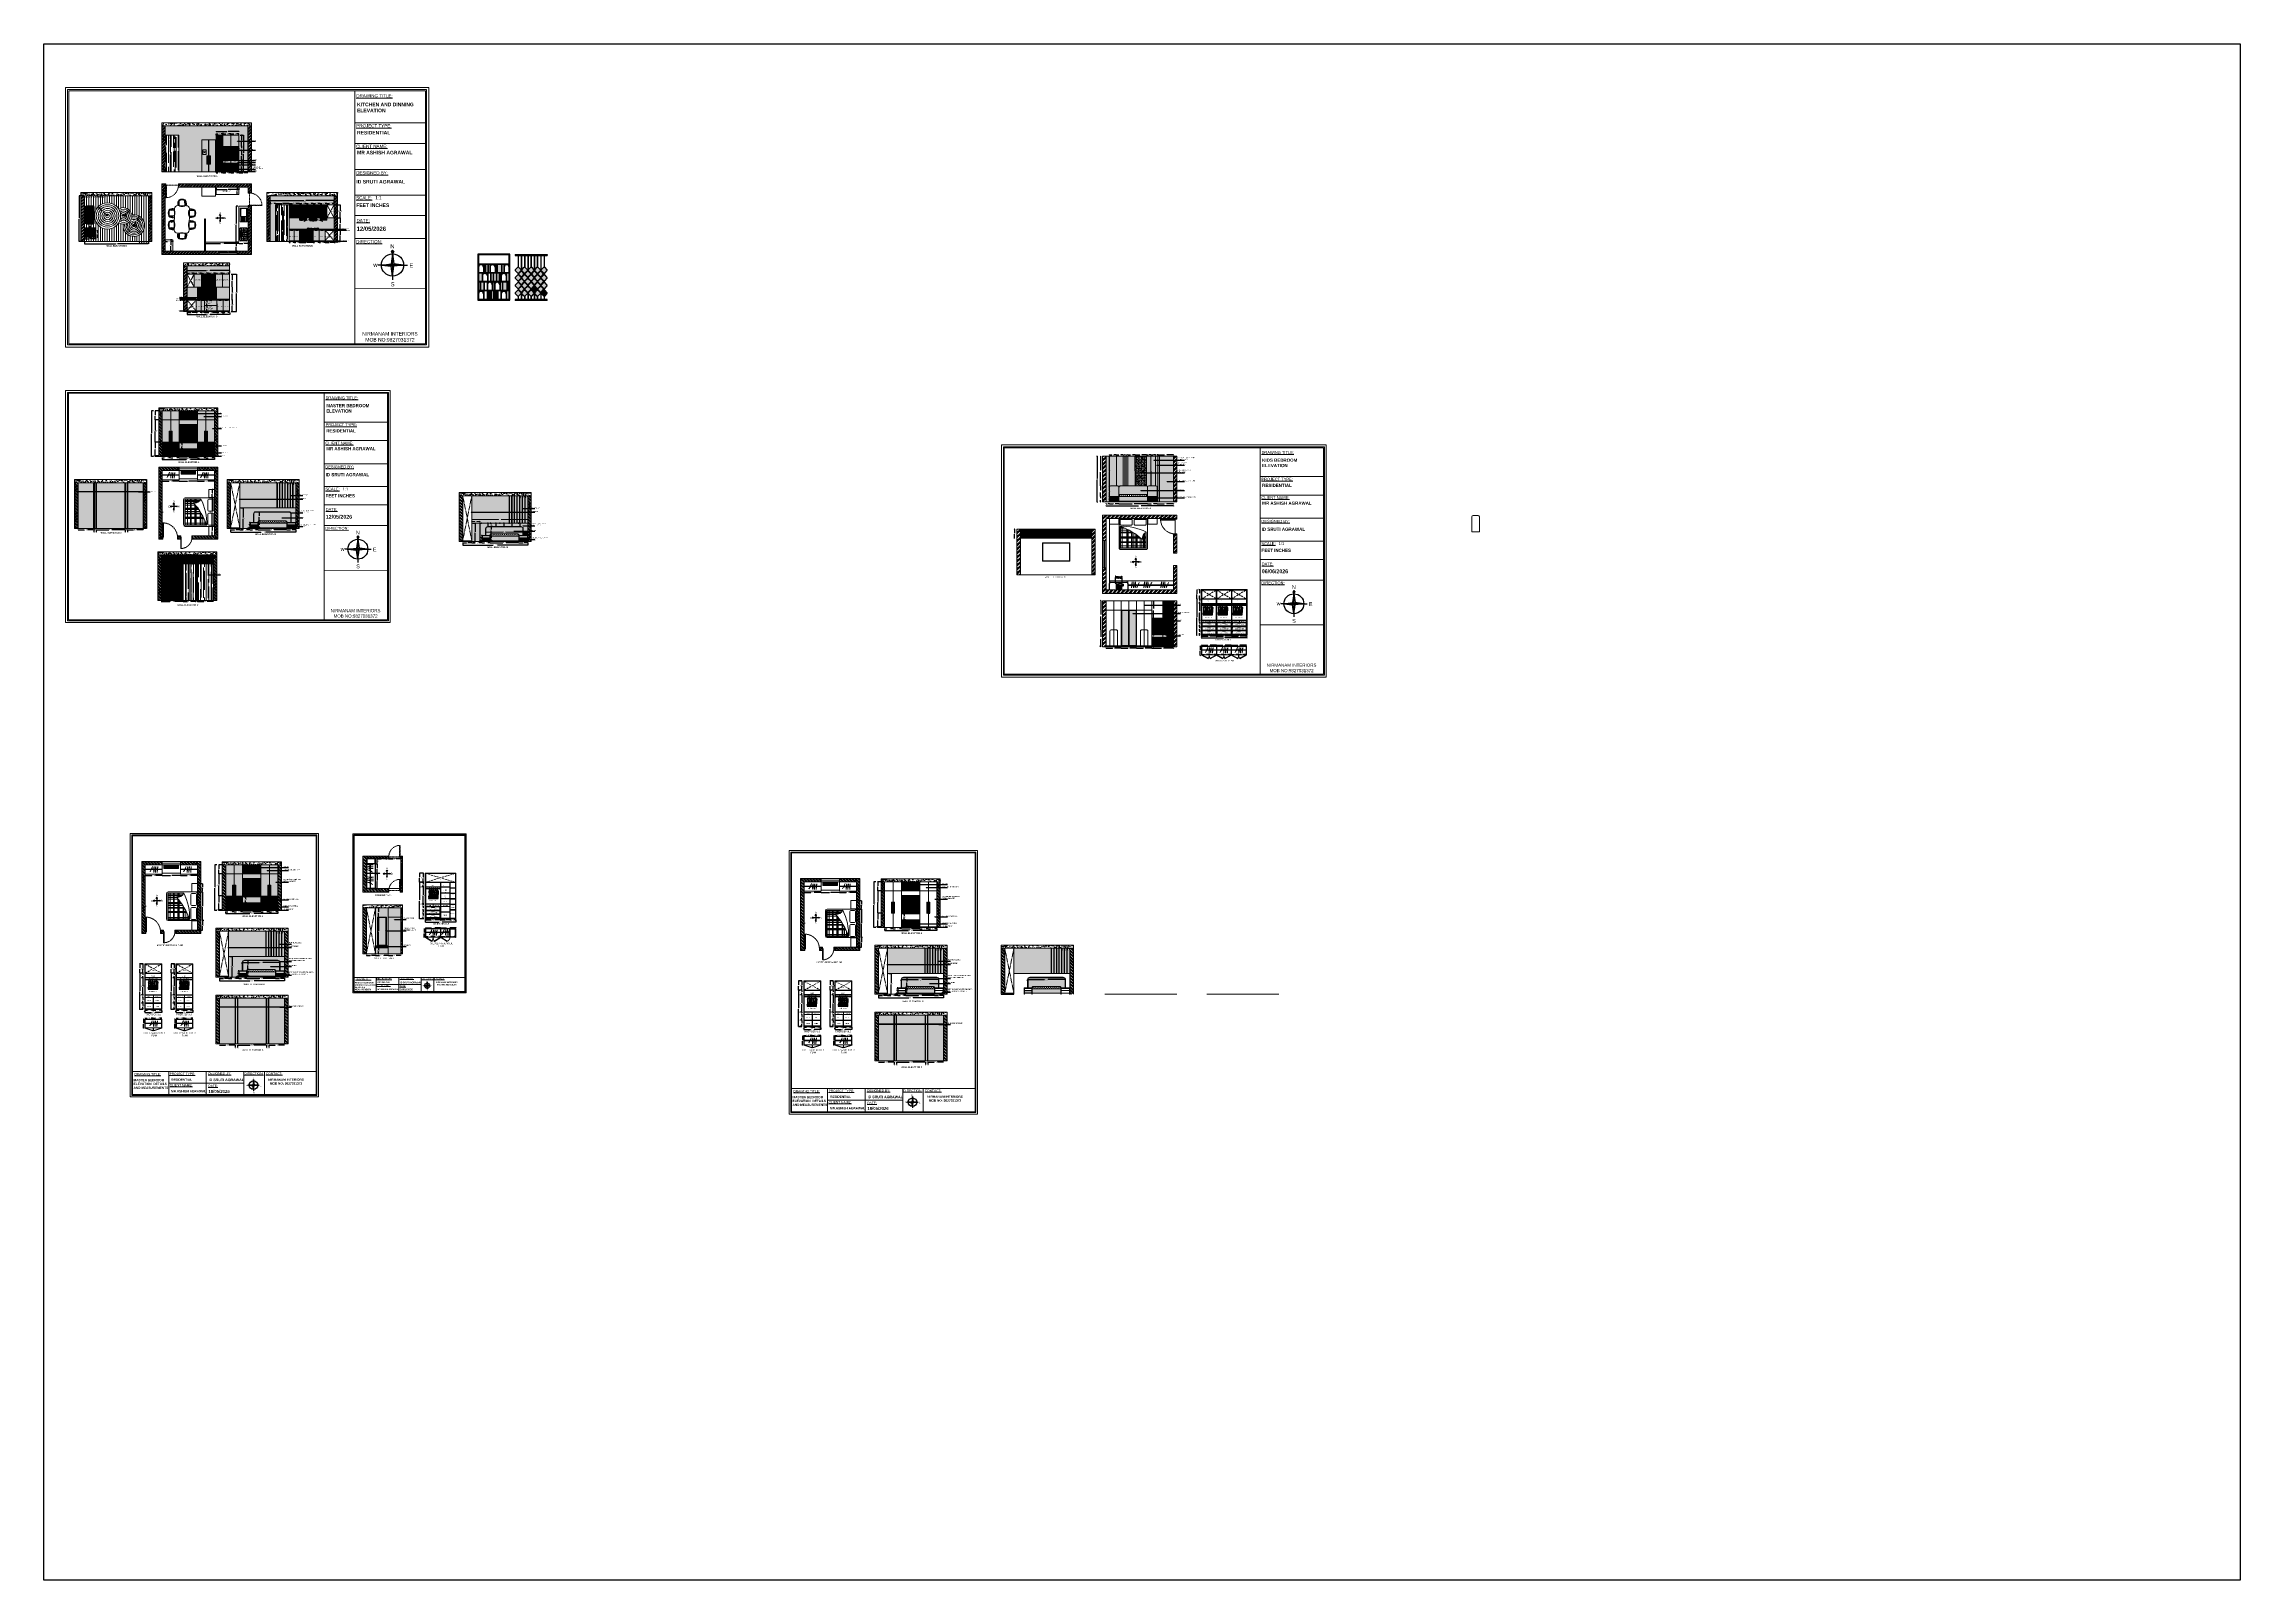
# Model space of a CAD drawing. Header units: inches. Extents: x 15448 to 46480, y -8154 to 0.
# Drawn here: x 21909 to 27668, y -7502 to -3475 of the extents above; entities that cross this region are included whole.
import ezdxf
from ezdxf import colors
from ezdxf.entities.mleader import LeaderData, LeaderLine
from ezdxf.enums import TextEntityAlignment as Align
from ezdxf.math import Vec2, Vec3

# ---------------------------------------------------------------- set-up
doc = ezdxf.new("R2010")
doc.units = ezdxf.units.IN
doc.header["$MEASUREMENT"] = 0
for name, pattern in [('$0$HIDDEN', [0.375, 0.25, -0.125]), ('ACAD_ISO02W100', [15, 12, -3]), ('AUDIT_D_060311083008-3', [0]), ('DASHED2', [0.375, 0.25, -0.125]), ('HIDDEN', [0.375, 0.25, -0.125])]:
    doc.linetypes.add(name, pattern=pattern)
for name, color, linetype in [('.', 30, 'Continuous'), ('A-DOOR', 251, 'AUDIT_D_060311083008-3'), ('A-Door-Frame', 1, 'Continuous'), ('A-Door-Swing', 8, 'HIDDEN'), ('dwgmodels.com', 250, 'Continuous'), ('Edges', 7, 'Continuous'), ('ELE', 5, 'Continuous'), ('FUR', 42, 'Continuous'), ('furni', 253, 'Continuous'), ('IEL-HATCH-002', 7, 'Continuous'), ('line_cad-block.com', 250, 'Continuous'), ('PDF4_Text', 7, 'Continuous')]:
    doc.layers.add(name, color=color, linetype=linetype)
for name, color, linetype, lineweight in [('Furniture', 251, 'Continuous', 18), ('OUTLINE', 7, 'Continuous', 5), ('ROD', 7, 'Continuous', 9)]:
    doc.layers.add(name, color=color, linetype=linetype, lineweight=lineweight)
for name, color, linetype, true_color in [('PDF9_TEXT', 7, 'Continuous', 0xdadada), ('PDF_Furniture', 7, 'Continuous', 0xdd8a6d), ('PDF_SANITARY', 7, 'Continuous', 0x7f7f7f)]:
    doc.layers.add(name, color=color, linetype=linetype, true_color=true_color)
doc.styles.add('b.k', font='verdana.ttf')
doc.styles.add('HEMI', font='stylu.ttf')
doc.styles.add('PDF Arial', font='arial.ttf')
doc.styles.add('regular', font='swissl.ttf')
doc.styles.add('Romand', font='romand.shx', dxfattribs={"bigfont": '@extfont2.shx'})
doc.styles.get("Standard").update_dxf_attribs({"font": 'arial.ttf'})
doc.dimstyles.new('ISO-25', dxfattribs={"dimtxt": 4.5, "dimasz": 2.5, "dimexe": 1.25, "dimexo": 0.625, "dimtad": 1, "dimdec": 0, "dimlunit": 4, "dimtxsty": 'Standard', "dimcen": 2.5, "dimadec": 0, "dimazin": 0, "dimtfac": 1, "dimtdec": 0, "dimtmove": 0, "dimatfit": 3, "dimfxl": 1, "dimarcsym": 0})
doc.dimstyles.new('STANDARD$0', dxfattribs={"dimscale": 0, "dimtxt": 6, "dimasz": 3, "dimexe": 2, "dimexo": 2, "dimgap": 0, "dimtad": 0, "dimtih": 1, "dimtoh": 1, "dimdec": 1, "dimzin": 0, "dimdsep": 46, "dimlunit": 4, "dimtxsty": 'b.k', "dimcen": 2.5, "dimclrd": 256, "dimclre": 256, "dimclrt": 256, "dimadec": 0, "dimazin": 0, "dimtfac": 1, "dimtdec": 1, "dimtofl": 0, "dimtmove": 2, "dimatfit": 2, "dimfxl": 1, "dimfrac": 2, "dimtolj": 1, "dimtzin": 0, "dimlwd": 9, "dimlwe": 9, "dimarcsym": 0})
pattern_1 = [(0, (0, 0), (0, 6.985), [5.08, -1.905]), (90, (0, 0), (-6.985, 4e-16), [5.08, -1.905])]
pattern_2 = [(45, (8298.833, -994.111), (-5.303301, 5.303301), []), (45, (8302.3686, -994.111), (-5.303301, 5.303301), [])]

# ---------------------------------------------------------------- blocks, each defined once
blk = doc.blocks.new('A$C470D500B')
at = {"layer": 'ELE', "true_color": 0x000000}
h = blk.add_hatch(color=18, dxfattribs=at)
h.paths.add_polyline_path([(27.3, 28.1), (25.4, 29.7), (25.4, 15.1)])
h.paths.add_polyline_path([(40, 29.7), (27.3, 31.3), (25.4, 29.7)])
h.paths.add_polyline_path([(25.4, 44.3), (23.4, 31.3), (25.4, 29.7)])
h.paths.add_polyline_path([(23.4, 28.1), (25.4, 29.7), (10.7, 29.7)])
at = {"layer": 'ELE', "true_color": 0xed1f24}
h = blk.add_hatch(color=240, dxfattribs=at)
h.paths.add_polyline_path([(25.4, 49.2), (23.8, 47.3), (25.4, 44.3)])
h.paths.add_polyline_path([(25.4, 44.3), (26.9, 47.3), (25.4, 49.2)])
at = {"layer": 'ELE', "color": 18, "true_color": 0x000000}
for p, q in [((10.7, 29.7), (6.3, 29.7)), ((10.7, 29.7), (6.3, 29.7)), ((10.7, 29.7), (23.4, 31.3)), ((25.4, 29.7), (10.7, 29.7)), ((10.7, 29.7), (23.4, 28.1)), ((25.4, 44.3), (23.4, 31.3)), ((23.4, 31.3), (25.4, 29.7)), ((23.4, 28.1), (25.4, 29.7)), ((25.4, 29.7), (25.4, 44.3)), ((25.4, 44.3), (27.3, 31.3)), ((27.3, 31.3), (25.4, 29.7)), ((25.4, 29.7), (25.4, 15.1)), ((27.3, 28.1), (25.4, 29.7)), ((25.4, 29.7), (40, 29.7)), ((40, 29.7), (27.3, 31.3)), ((40, 29.7), (27.3, 28.1)), ((40, 29.7), (45.1, 29.7)), ((40, 29.7), (45.1, 29.7)), ((25.4, 15.1), (23.4, 28.1)), ((25.4, 15.1), (27.3, 28.1)), ((25.4, 15.1), (25.4, 10.4))]:
    blk.add_line(p, q, dxfattribs=at)
at = {"layer": 'ELE', "color": 240, "true_color": 0xed1f24}
for p, q in [((25.4, 49.2), (23.8, 47.3)), ((23.8, 47.3), (25.4, 44.3)), ((25.4, 49.2), (26.9, 47.3)), ((25.4, 44.3), (25.4, 49.2)), ((26.9, 47.3), (25.4, 44.3))]:
    blk.add_line(p, q, dxfattribs=at)
at = {"layer": 'ELE', "color": 18, "true_color": 0x000000}
blk.add_circle((25.4, 29.7), 14.6, dxfattribs=at)
for s, p in [('w', (0.1, 27.3)), ('E', (47.5, 26.5)), ('S', (23, 1.7))]:
    blk.add_text(s, height=5.54, dxfattribs=at).set_placement(p)
at = {"layer": 'ELE', "color": 240, "true_color": 0xed1f24}
blk.add_text('N', height=5.54, dxfattribs=at).set_placement((22.5, 51.5))
blk = doc.blocks.new('*D575')
at = {"color": 254, "lineweight": -2, "transparency": 16777216}
for p, q in [((22070.6, -3922.6), (22070.6, -3925.4)), ((22075.5, -3922.6), (22075.5, -3925.4))]:
    blk.add_line(p, q, dxfattribs=at)
at = {"color": 5, "lineweight": -2, "transparency": 16777216}
for p, q in [((22070.7, -3925.6), (22071.1, -3925.6)), ((22075.3, -3925.6), (22074.9, -3925.6))]:
    blk.add_line(p, q, dxfattribs=at)
at = {"color": 5, "transparency": 16777216}
for points in [[(22070.7, -3925.6), (22070.7, -3925.7), (22070.6, -3925.6)], [(22075.3, -3925.6), (22075.3, -3925.7), (22075.5, -3925.6)]]:
    blk.add_solid(points, dxfattribs=at)
at = {"layer": 'Defpoints', "color": 0, "transparency": 16777216}
for p in [(22070.6, -3925.6), (22070.6, -3925.6), (22075.5, -3925.6)]:
    blk.add_point(p, dxfattribs=at)
at = {"color": 5, "lineweight": 5, "transparency": 16777216, "insert": (22073, -3925.6), "char_height": 3, "attachment_point": 5, "style": 'HEMI'}
blk.add_mtext('\\A1;5"', dxfattribs=at)
blk = doc.blocks.new('*D576')
at = {"color": 254, "lineweight": -2, "transparency": 16777216}
for p, q in [((22065.7, -3922.6), (22065.7, -3925.4)), ((22070.6, -3922.6), (22070.6, -3925.4))]:
    blk.add_line(p, q, dxfattribs=at)
at = {"color": 5, "lineweight": -2, "transparency": 16777216}
for p, q in [((22065.8, -3925.6), (22066.2, -3925.6)), ((22070.4, -3925.6), (22070, -3925.6))]:
    blk.add_line(p, q, dxfattribs=at)
at = {"color": 5, "transparency": 16777216}
for points in [[(22065.8, -3925.6), (22065.8, -3925.7), (22065.7, -3925.6)], [(22070.4, -3925.6), (22070.4, -3925.7), (22070.6, -3925.6)]]:
    blk.add_solid(points, dxfattribs=at)
at = {"layer": 'Defpoints', "color": 0, "transparency": 16777216}
for p in [(22065.7, -3925.6), (22065.7, -3925.6), (22070.6, -3925.6)]:
    blk.add_point(p, dxfattribs=at)
at = {"color": 5, "lineweight": 5, "transparency": 16777216, "insert": (22068.1, -3925.6), "char_height": 3, "attachment_point": 5, "style": 'HEMI'}
blk.add_mtext('\\A1;5"', dxfattribs=at)
blk = doc.blocks.new('*D577')
at = {"color": 254, "lineweight": -2, "transparency": 16777216}
for p, q in [((22052.7, -3899.7), (22050.7, -3901.8)), ((22077.5, -3923.5), (22075.6, -3925.5))]:
    blk.add_line(p, q, dxfattribs=at)
at = {"color": 5, "lineweight": -2, "transparency": 16777216}
for p, q in [((22050.7, -3902), (22061.3, -3912.1)), ((22075.3, -3925.5), (22064.8, -3915.4))]:
    blk.add_line(p, q, dxfattribs=at)
at = {"color": 5, "transparency": 16777216}
for points in [[(22050.7, -3902), (22050.7, -3902.1), (22050.6, -3901.9)], [(22075.4, -3925.5), (22075.3, -3925.5), (22075.5, -3925.6)]]:
    blk.add_solid(points, dxfattribs=at)
at = {"layer": 'Defpoints', "color": 0, "transparency": 16777216}
for p in [(22050.6, -3901.9), (22050.6, -3901.9), (22075.5, -3925.6)]:
    blk.add_point(p, dxfattribs=at)
at = {"color": 5, "lineweight": 5, "transparency": 16777216, "insert": (22063, -3913.8), "char_height": 3, "attachment_point": 5, "style": 'HEMI'}
blk.add_mtext('\\A1;2\'-10"', dxfattribs=at)
blk = doc.blocks.new('*D578')
at = {"color": 5, "lineweight": -2, "transparency": 16777216}
for p, q in [((22117.2, -3925.6), (22117, -3925.6)), ((22121.9, -3925.6), (22122.1, -3925.6))]:
    blk.add_line(p, q, dxfattribs=at)
at = {"color": 254, "lineweight": -2, "transparency": 16777216}
for p, q in [((22117.4, -3922.6), (22117.4, -3925.4)), ((22121.7, -3922.6), (22121.7, -3925.4))]:
    blk.add_line(p, q, dxfattribs=at)
at = {"color": 5, "transparency": 16777216}
for points in [[(22117.2, -3925.6), (22117.2, -3925.7), (22117.4, -3925.6)], [(22121.9, -3925.6), (22121.9, -3925.7), (22121.7, -3925.6)]]:
    blk.add_solid(points, dxfattribs=at)
at = {"layer": 'Defpoints', "color": 0, "transparency": 16777216}
for p in [(22117.4, -3925.6), (22121.7, -3925.6), (22121.7, -3925.6)]:
    blk.add_point(p, dxfattribs=at)
at = {"color": 5, "lineweight": 5, "transparency": 16777216, "insert": (22119.5, -3925.6), "char_height": 3, "attachment_point": 5, "style": 'HEMI'}
blk.add_mtext('\\A1;4"', dxfattribs=at)
blk = doc.blocks.new('*D579')
at = {"color": 5, "lineweight": -2, "transparency": 16777216}
for p, q in [((22121.5, -3925.6), (22121.3, -3925.6)), ((22126.2, -3925.6), (22126.4, -3925.6))]:
    blk.add_line(p, q, dxfattribs=at)
at = {"color": 254, "lineweight": -2, "transparency": 16777216}
for p, q in [((22121.7, -3928.6), (22121.7, -3925.8)), ((22126, -3928.6), (22126, -3925.8))]:
    blk.add_line(p, q, dxfattribs=at)
at = {"color": 5, "transparency": 16777216}
for points in [[(22121.5, -3925.6), (22121.5, -3925.7), (22121.7, -3925.6)], [(22126.2, -3925.6), (22126.2, -3925.7), (22126, -3925.6)]]:
    blk.add_solid(points, dxfattribs=at)
at = {"layer": 'Defpoints', "color": 0, "transparency": 16777216}
for p in [(22121.7, -3925.6), (22126, -3925.6), (22126, -3925.6)]:
    blk.add_point(p, dxfattribs=at)
at = {"color": 5, "lineweight": 5, "transparency": 16777216, "insert": (22123.9, -3925.6), "char_height": 3, "attachment_point": 5, "style": 'HEMI'}
blk.add_mtext('\\A1;4"', dxfattribs=at)
blk = doc.blocks.new('*D580')
at = {"color": 5, "lineweight": -2, "transparency": 16777216}
for p, q in [((22134.2, -3912.1), (22127.8, -3917)), ((22117.2, -3925.1), (22123.5, -3920.3))]:
    blk.add_line(p, q, dxfattribs=at)
at = {"color": 254, "lineweight": -2, "transparency": 16777216}
for p, q in [((22132.8, -3910), (22134.2, -3911.9)), ((22115.5, -3923.2), (22117, -3925.1))]:
    blk.add_line(p, q, dxfattribs=at)
at = {"color": 5, "transparency": 16777216}
for points in [[(22134.1, -3912.1), (22134.2, -3912.2), (22134.3, -3912)], [(22117.2, -3925.1), (22117.2, -3925.2), (22117.1, -3925.2)]]:
    blk.add_solid(points, dxfattribs=at)
at = {"layer": 'Defpoints', "color": 0, "transparency": 16777216}
for p in [(22134.3, -3912), (22134.6, -3912.4), (22117.4, -3925.6)]:
    blk.add_point(p, dxfattribs=at)
at = {"color": 5, "lineweight": 5, "transparency": 16777216, "insert": (22125.7, -3918.6), "char_height": 3, "attachment_point": 5, "style": 'HEMI'}
blk.add_mtext('\\A1;1\'-10"', dxfattribs=at)
blk = doc.blocks.new('*D516')
at = {"color": 254, "lineweight": -2, "transparency": 16777216}
for p, q in [((22144.4, -3953.8), (22144.4, -3951.1)), ((22148.1, -3953.8), (22148.1, -3951.1))]:
    blk.add_line(p, q, dxfattribs=at)
at = {"color": 5, "lineweight": -2, "transparency": 16777216}
for p, q in [((22144.6, -3950.9), (22147.9, -3950.9)), ((22148.1, -3950.9), (22148.3, -3950.9))]:
    blk.add_line(p, q, dxfattribs=at)
at = {"color": 5, "transparency": 16777216}
for points in [[(22144.6, -3950.9), (22144.6, -3950.9), (22144.4, -3950.9)], [(22147.9, -3950.9), (22147.9, -3950.9), (22148.1, -3950.9)]]:
    blk.add_solid(points, dxfattribs=at)
at = {"layer": 'Defpoints', "color": 0, "transparency": 16777216}
for p in [(22144.4, -3950.8), (22148.1, -3950.8), (22148.1, -3950.9)]:
    blk.add_point(p, dxfattribs=at)
at = {"color": 5, "lineweight": 5, "transparency": 16777216, "insert": (22150.3, -3950.9), "char_height": 3, "attachment_point": 5, "style": 'HEMI'}
blk.add_mtext('\\A1;4"', dxfattribs=at)
blk = doc.blocks.new('*D517')
at = {"color": 5, "lineweight": -2, "transparency": 16777216}
for p, q in [((22148.1, -3950.9), (22147.9, -3950.9)), ((22152.1, -3950.9), (22148.3, -3950.9))]:
    blk.add_line(p, q, dxfattribs=at)
at = {"color": 254, "lineweight": -2, "transparency": 16777216}
for p, q in [((22148.1, -3953.8), (22148.1, -3951.1)), ((22152.2, -3953.9), (22152.2, -3951.1))]:
    blk.add_line(p, q, dxfattribs=at)
at = {"color": 5, "transparency": 16777216}
for points in [[(22148.3, -3950.9), (22148.3, -3950.9), (22148.1, -3950.9)], [(22152.1, -3950.9), (22152.1, -3950.9), (22152.2, -3950.9)]]:
    blk.add_solid(points, dxfattribs=at)
at = {"layer": 'Defpoints', "color": 0, "transparency": 16777216}
for p in [(22148.1, -3950.8), (22152.2, -3950.9), (22152.2, -3950.9)]:
    blk.add_point(p, dxfattribs=at)
at = {"color": 5, "lineweight": 5, "transparency": 16777216, "insert": (22145.9, -3950.9), "char_height": 3, "attachment_point": 5, "style": 'HEMI'}
blk.add_mtext('\\A1;4"', dxfattribs=at)
blk = doc.blocks.new('*D581')
at = {"color": 254, "lineweight": -2, "transparency": 16777216}
for p, q in [((22141.8, -3949.5), (22144.2, -3950.9)), ((22156, -3924.8), (22158.4, -3926.1))]:
    blk.add_line(p, q, dxfattribs=at)
at = {"color": 5, "lineweight": -2, "transparency": 16777216}
for p, q in [((22144.4, -3950.8), (22150.5, -3940.2)), ((22158.5, -3926.4), (22152.4, -3936.9))]:
    blk.add_line(p, q, dxfattribs=at)
at = {"color": 5, "transparency": 16777216}
for points in [[(22144.4, -3950.8), (22144.5, -3950.8), (22144.3, -3951)], [(22158.4, -3926.4), (22158.5, -3926.4), (22158.5, -3926.2)]]:
    blk.add_solid(points, dxfattribs=at)
at = {"layer": 'Defpoints', "color": 0, "transparency": 16777216}
for p in [(22144.4, -3951), (22158.5, -3926.2), (22158.6, -3926.2)]:
    blk.add_point(p, dxfattribs=at)
at = {"color": 5, "lineweight": 5, "transparency": 16777216, "insert": (22151.4, -3938.6), "char_height": 3, "attachment_point": 5, "style": 'HEMI'}
blk.add_mtext('\\A1;2\'-5"', dxfattribs=at)
blk = doc.blocks.new('*D518')
at = {"color": 254, "lineweight": -2, "transparency": 16777216}
for p, q in [((22032.6, -3875.5), (22032.6, -3876.3)), ((22038.6, -3875.5), (22038.6, -3876.3))]:
    blk.add_line(p, q, dxfattribs=at)
at = {"color": 5, "lineweight": -2, "transparency": 16777216}
for p, q in [((22032.8, -3876.5), (22033.7, -3876.5)), ((22038.4, -3876.5), (22037.5, -3876.5))]:
    blk.add_line(p, q, dxfattribs=at)
at = {"color": 5, "transparency": 16777216}
for points in [[(22032.8, -3876.5), (22032.8, -3876.5), (22032.6, -3876.5)], [(22038.4, -3876.5), (22038.4, -3876.5), (22038.6, -3876.5)]]:
    blk.add_solid(points, dxfattribs=at)
at = {"layer": 'Defpoints', "color": 0, "transparency": 16777216}
for p in [(22032.6, -3876.5), (22032.6, -3878.5), (22038.6, -3878.5)]:
    blk.add_point(p, dxfattribs=at)
at = {"color": 5, "lineweight": 5, "transparency": 16777216, "insert": (22035.6, -3876.5), "char_height": 3, "attachment_point": 5, "style": 'HEMI'}
blk.add_mtext('\\A1;6"', dxfattribs=at)
blk = doc.blocks.new('*D519')
at = {"color": 254, "lineweight": -2, "transparency": 16777216}
for p, q in [((22026.6, -3875.5), (22026.6, -3876.3)), ((22032.6, -3875.5), (22032.6, -3876.3))]:
    blk.add_line(p, q, dxfattribs=at)
at = {"color": 5, "lineweight": -2, "transparency": 16777216}
for p, q in [((22026.8, -3876.5), (22027.7, -3876.5)), ((22032.4, -3876.5), (22031.5, -3876.5))]:
    blk.add_line(p, q, dxfattribs=at)
at = {"color": 5, "transparency": 16777216}
for points in [[(22026.8, -3876.5), (22026.8, -3876.5), (22026.6, -3876.5)], [(22032.4, -3876.5), (22032.4, -3876.5), (22032.6, -3876.5)]]:
    blk.add_solid(points, dxfattribs=at)
at = {"layer": 'Defpoints', "color": 0, "transparency": 16777216}
for p in [(22026.6, -3876.5), (22026.6, -3878.5), (22032.6, -3878.5)]:
    blk.add_point(p, dxfattribs=at)
at = {"color": 5, "lineweight": 5, "transparency": 16777216, "insert": (22029.6, -3876.5), "char_height": 3, "attachment_point": 5, "style": 'HEMI'}
blk.add_mtext('\\A1;6"', dxfattribs=at)
blk = doc.blocks.new('*D520')
at = {"color": 254, "lineweight": -2, "transparency": 16777216}
for p, q in [((22020.6, -3875.5), (22020.6, -3876.3)), ((22026.6, -3875.5), (22026.6, -3876.3))]:
    blk.add_line(p, q, dxfattribs=at)
at = {"color": 5, "lineweight": -2, "transparency": 16777216}
for p, q in [((22020.8, -3876.5), (22021.7, -3876.5)), ((22026.4, -3876.5), (22025.5, -3876.5))]:
    blk.add_line(p, q, dxfattribs=at)
at = {"color": 5, "transparency": 16777216}
for points in [[(22020.8, -3876.5), (22020.8, -3876.5), (22020.6, -3876.5)], [(22026.4, -3876.5), (22026.4, -3876.5), (22026.6, -3876.5)]]:
    blk.add_solid(points, dxfattribs=at)
at = {"layer": 'Defpoints', "color": 0, "transparency": 16777216}
for p in [(22020.6, -3876.5), (22020.6, -3878.5), (22026.6, -3878.5)]:
    blk.add_point(p, dxfattribs=at)
at = {"color": 5, "lineweight": 5, "transparency": 16777216, "insert": (22023.6, -3876.5), "char_height": 3, "attachment_point": 5, "style": 'HEMI'}
blk.add_mtext('\\A1;6"', dxfattribs=at)
blk = doc.blocks.new('*D521')
at = {"color": 254, "lineweight": -2, "transparency": 16777216}
for p, q in [((22014.6, -3875.5), (22014.6, -3876.3)), ((22020.6, -3875.5), (22020.6, -3876.3))]:
    blk.add_line(p, q, dxfattribs=at)
at = {"color": 5, "lineweight": -2, "transparency": 16777216}
for p, q in [((22014.8, -3876.5), (22015.7, -3876.5)), ((22020.4, -3876.5), (22019.5, -3876.5))]:
    blk.add_line(p, q, dxfattribs=at)
at = {"color": 5, "transparency": 16777216}
for points in [[(22014.8, -3876.5), (22014.8, -3876.5), (22014.6, -3876.5)], [(22020.4, -3876.5), (22020.4, -3876.5), (22020.6, -3876.5)]]:
    blk.add_solid(points, dxfattribs=at)
at = {"layer": 'Defpoints', "color": 0, "transparency": 16777216}
for p in [(22014.6, -3876.5), (22014.6, -3878.5), (22020.6, -3878.5)]:
    blk.add_point(p, dxfattribs=at)
at = {"color": 5, "lineweight": 5, "transparency": 16777216, "insert": (22017.6, -3876.5), "char_height": 3, "attachment_point": 5, "style": 'HEMI'}
blk.add_mtext('\\A1;6"', dxfattribs=at)
blk = doc.blocks.new('*D582')
at = {"color": 254, "lineweight": -2, "transparency": 16777216}
for p, q in [((22011.6, -3872.6), (22001.2, -3872.6)), ((22011.6, -3992.6), (22001.2, -3992.6))]:
    blk.add_line(p, q, dxfattribs=at)
at = {"color": 5, "lineweight": -2, "transparency": 16777216}
for p, q in [((22001.4, -3872.8), (22001.4, -3930.9)), ((22001.4, -3992.4), (22001.4, -3934.2))]:
    blk.add_line(p, q, dxfattribs=at)
at = {"color": 5, "transparency": 16777216}
for points in [[(22001.3, -3872.8), (22001.4, -3872.8), (22001.4, -3872.6)], [(22001.3, -3992.4), (22001.4, -3992.4), (22001.4, -3992.6)]]:
    blk.add_solid(points, dxfattribs=at)
at = {"layer": 'Defpoints', "color": 0, "transparency": 16777216}
for p in [(22014.6, -3872.6), (22001.4, -3992.6), (22014.6, -3992.6)]:
    blk.add_point(p, dxfattribs=at)
at = {"color": 5, "lineweight": 5, "transparency": 16777216, "insert": (22001.4, -3932.6), "char_height": 3, "attachment_point": 5, "style": 'HEMI'}
blk.add_mtext("\\A1;10'", dxfattribs=at)
blk = doc.blocks.new('YY5')
at = {"true_color": 0xc7c8ca}
h = blk.add_hatch(dxfattribs=at)
h.set_pattern_fill('ANGLE', color=9)
h.set_pattern_definition(pattern_1)
h.paths.add_polyline_path([(-1859.6, 704.3), (-1859.7, 704.5, 0.414214), (-1860, 704.8, 0.475092), (-1860.2, 704.5), (-1860.3, 704.3), (-1860.4, 702.8), (-1860.3, 702.8, -0.240138), (-1859.6, 702.8), (-1859.5, 702.8)])
h.paths.add_polyline_path([(-1859.7, 703.1), (-1860.2, 703.1), (-1860.1, 704.3), (-1860, 704.5, -0.596402), (-1860, 704.7, -0.414214), (-1859.9, 704.5), (-1859.8, 704.3)], flags=16)
h.paths.add_polyline_path([(-1859.1, 704.1, 0.056589), (-1859.6, 704.3), (-1859.6, 704.3), (-1859.6, 704), (-1859, 704), (-1859, 704, 0.318841)])
h.paths.add_polyline_path([(-1860.3, 704), (-1860.9, 704), (-1861, 704, 0.414214), (-1861.2, 703.8), (-1861.2, 702.8), (-1861, 702.8), (-1861, 702.8), (-1860.4, 702.8)])
h.paths.add_polyline_path([(-1859.8, 704), (-1860.1, 704), (-1860.2, 703.1), (-1859.7, 703.1)], flags=0)
h.paths.add_polyline_path([(-1860.3, 704.3, 0.054306), (-1860.8, 704.1, 0.318841), (-1860.9, 704), (-1860.9, 704), (-1860.3, 704)])
h.paths.add_polyline_path([(-1859.8, 704.3, 0.009595), (-1859.9, 704.3, 0.011848), (-1860.1, 704.3), (-1860.1, 704), (-1859.8, 704)], flags=0)
h = blk.add_hatch(dxfattribs=at)
h.set_pattern_fill('ANGLE', color=9)
h.set_pattern_definition(pattern_1)
h.paths.add_polyline_path([(-1858.7, 702.4), (-1858.8, 702.4), (-1859.2, 702.4), (-1859.2, 699.6), (-1860.7, 699.6), (-1860.7, 702.4), (-1861.2, 702.4), (-1861.2, 699), (-1858.7, 699)])
h.paths.add_polyline_path([(-1858.9, 702.8), (-1858.9, 702.8), (-1859.6, 702.8, -0.181823), (-1859.2, 702.4), (-1858.8, 702.4), (-1858.7, 702.4), (-1858.7, 702.5, 0.249729), (-1858.7, 702.5, -0.205299)])
h.paths.add_polyline_path([(-1860.3, 702.8), (-1861, 702.8, -0.205299), (-1861.2, 702.5, 0.249729), (-1861.2, 702.5), (-1861.2, 702.4), (-1860.7, 702.4, -0.181823)])
h.paths.add_polyline_path([(-1859.2, 701.7, -0.016391), (-1859.3, 701.7), (-1859.3, 701.5), (-1859.3, 701.5), (-1859.4, 701.4), (-1859.5, 701.4), (-1859.6, 701.3), (-1859.7, 701.3), (-1859.9, 701.3), (-1860.1, 701.3), (-1860.2, 701.3), (-1860.4, 701.3), (-1860.5, 701.4), (-1860.6, 701.4), (-1860.6, 701.5), (-1860.6, 701.7, -0.016391), (-1860.7, 701.7), (-1860.7, 701.1, 0.101396), (-1859.2, 701.1)], flags=17)
h.paths.add_polyline_path([(-1859.2, 702.4, 0.677394), (-1860.7, 702.4), (-1860.7, 701.9, -0.118573), (-1859.9, 702.1, -0.118573), (-1859.2, 701.9)])
h = blk.add_hatch(dxfattribs=at)
h.set_pattern_fill('ANGLE', color=9)
h.set_pattern_definition(pattern_1)
h.paths.add_polyline_path([(-1859.9, 702.1, 0.101983), (-1860.6, 702), (-1860.6, 701.5), (-1860.6, 701.6), (-1860.5, 701.6), (-1860.4, 701.7), (-1860.2, 701.7), (-1860.1, 701.7), (-1859.9, 701.8), (-1859.7, 701.7), (-1859.6, 701.7), (-1859.5, 701.7), (-1859.4, 701.6), (-1859.3, 701.5), (-1859.3, 701.5), (-1859.4, 701.4), (-1859.5, 701.4), (-1859.6, 701.3), (-1859.7, 701.3), (-1859.9, 701.3), (-1860.1, 701.3), (-1860.2, 701.3), (-1860.4, 701.3), (-1860.5, 701.4), (-1860.6, 701.4), (-1860.6, 701.5), (-1860.6, 701.7, -0.016391), (-1860.7, 701.7), (-1860.7, 701.1, 0.101396), (-1859.2, 701.1), (-1859.2, 701.7, -0.016391), (-1859.3, 701.7), (-1859.3, 702, 0.101983)])
h = blk.add_hatch(dxfattribs=at)
h.set_pattern_fill('ANGLE', color=9)
h.set_pattern_definition(pattern_1)
h.paths.add_polyline_path([(-1859.2, 701.9, 0.016391), (-1859.3, 702), (-1859.3, 701.7, 0.016391), (-1859.2, 701.7)])
h.paths.add_polyline_path([(-1860.6, 702, 0.016391), (-1860.7, 701.9), (-1860.7, 701.7, 0.016391), (-1860.6, 701.7)])
h = blk.add_hatch(dxfattribs=at)
h.set_pattern_fill('ANGLE', color=9)
h.set_pattern_definition(pattern_1)
h.paths.add_polyline_path([(-1859.2, 701.1, -0.101396), (-1860.7, 701.1), (-1860.7, 699.6), (-1859.2, 699.6)])
at = {"true_color": 0x7aafdf}
h = blk.add_hatch(dxfattribs=at)
h.set_pattern_fill('ANGLE', color=143)
h.set_pattern_definition(pattern_1)
h.paths.add_polyline_path([(-1859.3, 701.5), (-1859.4, 701.6), (-1859.5, 701.7), (-1859.6, 701.7), (-1859.7, 701.7), (-1859.9, 701.8), (-1860.1, 701.7), (-1860.2, 701.7), (-1860.4, 701.7), (-1860.5, 701.6), (-1860.6, 701.6), (-1860.6, 701.5), (-1860.6, 701.4), (-1860.5, 701.4), (-1860.4, 701.3), (-1860.2, 701.3), (-1860.1, 701.3), (-1859.9, 701.3), (-1859.7, 701.3), (-1859.6, 701.3), (-1859.5, 701.4), (-1859.4, 701.4), (-1859.3, 701.5)])
at = {"true_color": 0xc7c8ca}
h = blk.add_hatch(dxfattribs=at)
h.set_pattern_fill('ANGLE', color=9)
h.set_pattern_definition(pattern_1)
h.paths.add_polyline_path([(-1858.7, 703.8, 0.322557), (-1858.9, 704), (-1859, 704), (-1859.6, 704), (-1859.5, 702.8), (-1858.9, 702.8), (-1858.7, 702.8)])
at = {"color": 18, "true_color": 0x000000}
for p, q in [((-1861.2, 703.8), (-1861.2, 702.8)), ((-1861.2, 702.8), (-1861, 702.8)), ((-1861.2, 702.8), (-1861, 702.8)), ((-1861.2, 702.5), (-1861.2, 702.4)), ((-1860.7, 702.4), (-1861.2, 702.4)), ((-1861.2, 702.4), (-1861.2, 699)), ((-1861, 704), (-1860.9, 704)), ((-1861, 702.8), (-1860.3, 702.8)), ((-1860.9, 704), (-1860.9, 704)), ((-1860.9, 704), (-1860.3, 704)), ((-1860.7, 702.4), (-1860.7, 699.6)), ((-1860.7, 701.3), (-1860.7, 701.8)), ((-1859.2, 699.6), (-1860.7, 699.6)), ((-1860.6, 701.5), (-1860.6, 702)), ((-1860.4, 702.8), (-1860.3, 704.3)), ((-1860.3, 704.3), (-1860.2, 704.5)), ((-1860.2, 703.1), (-1860.1, 704.3)), ((-1859.7, 703.1), (-1860.2, 703.1)), ((-1860.1, 704.3), (-1860, 704.5)), ((-1859.8, 704.3), (-1859.9, 704.5)), ((-1859.7, 703.1), (-1859.8, 704.3)), ((-1859.6, 704.3), (-1859.7, 704.5)), ((-1859.5, 702.8), (-1859.6, 704.3)), ((-1859.6, 704), (-1859, 704)), ((-1859.6, 702.8), (-1858.9, 702.8)), ((-1859.3, 701.5), (-1859.3, 702)), ((-1859.2, 702.4), (-1859.2, 699.6)), ((-1858.7, 702.4), (-1859.2, 702.4)), ((-1859, 704), (-1859, 704)), ((-1859, 704), (-1858.9, 704)), ((-1858.9, 702.8), (-1858.7, 702.8)), ((-1858.9, 702.8), (-1858.7, 702.8)), ((-1858.8, 702.4), (-1858.7, 702.4)), ((-1858.7, 703.8), (-1858.7, 702.8)), ((-1858.7, 702.5), (-1858.7, 702.4)), ((-1858.7, 702.4), (-1858.7, 699))]:
    blk.add_line(p, q, dxfattribs=at)
blk.add_line((-1858.7, 699), (-1861.2, 699))
blk.add_polyline3d([(-1860.6, 701.5, 0), (-1860.6, 701.4, 0), (-1860.5, 701.4, 0), (-1860.4, 701.3, 0), (-1860.2, 701.3, 0), (-1860.1, 701.3, 0), (-1859.9, 701.3, 0), (-1859.7, 701.3, 0), (-1859.6, 701.3, 0), (-1859.5, 701.4, 0), (-1859.4, 701.4, 0), (-1859.3, 701.5, 0), (-1859.3, 701.5, 0), (-1859.4, 701.6, 0), (-1859.5, 701.7, 0), (-1859.6, 701.7, 0), (-1859.7, 701.7, 0), (-1859.9, 701.8, 0), (-1860.1, 701.7, 0), (-1860.2, 701.7, 0), (-1860.4, 701.7, 0), (-1860.5, 701.6, 0), (-1860.6, 701.6, 0), (-1860.6, 701.5, 0)], dxfattribs=at)
for centre, radius, start, end in [((-1861, 703.8), 0.197, 90, 180), ((-1861.4, 702.9), 0.459, 303.91349, 350.31984), ((-1861.2, 702.5), 0.0148, 123.91349, 180), ((-1860.8, 704), 0.148, 109.26239, 180), ((-1859.9, 701.6), 2.68, 96.82861, 109.26239), ((-1859.9, 702.1), 0.781, 21.77306, 158.22694), ((-1859.9, 700.5), 1.6, 90.87886, 117.92743), ((-1859.9, 703.1), 1.6, 242.07257, 245.82883), ((-1859.9, 704.6), 3.61, 258.4205, 281.5795), ((-1860, 704.6), 0.265, 86.69509, 188.34308), ((-1860, 704.6), 0.0798, 80.7878, 204.03551), ((-1860, 704.5), 0.301, 0, 90), ((-1860, 704.5), 0.11, 0, 90), ((-1860, 700.5), 1.6, 62.07257, 89.12114), ((-1859.9, 701.6), 2.68, 70.73761, 83.69297), ((-1860, 703.1), 1.6, 294.17117, 297.92743), ((-1859.1, 704), 0.148, 0, 70.73761), ((-1858.9, 703.8), 0.197, 18.49006, 90), ((-1858.5, 702.9), 0.459, 189.68016, 236.08651), ((-1858.7, 702.5), 0.0148, 0, 56.08651)]:
    blk.add_arc(centre, radius, start, end, dxfattribs=at)
blk = doc.blocks.new('y5y5')
at = {"lineweight": 0, "true_color": 0xf8f8f6}
h = blk.add_hatch(color=7, dxfattribs=at)
h.dxf.hatch_style = 1
edge = h.paths.add_edge_path()
edge.add_line((-1875.7, 699), (-1877.5, 699))
edge.add_arc((-1877.5, 698.7), 0.291, 90, 186.64975)
edge.add_arc((-1868.3, 701.6), 9.95, 196.94833, 251.56886)
edge.add_arc((-1868.3, 701.6), 9.95, 251.56886, 252.4848)
edge.add_line((-1871.3, 692.1), (-1865.5, 692.1))
edge.add_arc((-1863.7, 691.1), 2.12, 107.16311, 152.75136, ccw=False)
edge.add_arc((-1864, 707.7), 14.5, 216.63859, 268.9611, ccw=False)
at = {"lineweight": 0, "true_color": 0xeaeaeb}
h = blk.add_hatch(color=254, dxfattribs=at)
h.dxf.hatch_style = 1
h.paths.add_polyline_path([(-1844.9, 699), (-1845.3, 699, -0.226659), (-1856.2, 693.5), (-1857.6, 693.5), (-1858.4, 693.1), (-1858.4, 692.6, -0.278918), (-1856.2, 693.1, 0.232116)])
h.paths.add_polyline_path([(-1862.9, 693.5), (-1864.3, 693.5, -0.226896), (-1875.2, 699), (-1875.7, 699, 0.232351), (-1864.3, 693.1, -0.278918), (-1862.1, 692.6), (-1862.1, 693.1)])
at = {"lineweight": 0, "true_color": 0xf8f8f6}
h = blk.add_hatch(color=7, dxfattribs=at)
h.dxf.hatch_style = 1
h.paths.add_polyline_path([(-1845.3, 699), (-1875.2, 699, 0.226896), (-1864.3, 693.5), (-1860.3, 693.5), (-1856.2, 693.5, 0.226659)])
at = {"lineweight": 0, "true_color": 0xeaeaeb}
h = blk.add_hatch(color=254, dxfattribs=at)
h.dxf.hatch_style = 1
h.paths.add_polyline_path([(-1862.1, 692.6, 0.509126), (-1865.5, 692.1), (-1862.1, 692.1)])
h.paths.add_polyline_path([(-1858.4, 692.6), (-1858.4, 692.1), (-1855, 692.1, 0.509126)])
at = {"lineweight": 0, "true_color": 0xf8f8f6}
h = blk.add_hatch(color=7, dxfattribs=at)
h.dxf.hatch_style = 1
h.paths.add_polyline_path([(-1858.4, 693.1), (-1860.3, 693.1), (-1862.1, 693.1), (-1862.1, 692.1), (-1858.4, 692.1)])
h.paths.add_polyline_path([(-1857.6, 693.5), (-1860.3, 693.5), (-1862.9, 693.5), (-1862.1, 693.1), (-1860.3, 693.1), (-1858.4, 693.1)])
at = {"lineweight": 0, "true_color": 0x000000}
h = blk.add_hatch(color=18, dxfattribs=at)
h.dxf.hatch_style = 1
h.paths.add_polyline_path([(-1858.7, 702.4), (-1859.2, 702.4), (-1859.2, 699.6), (-1860.7, 699.6), (-1860.7, 702.4), (-1861.2, 702.4), (-1861.2, 699), (-1858.7, 699)])
h.paths.add_polyline_path([(-1858.7, 703.8, 0.322557), (-1858.9, 704), (-1859, 704), (-1859.6, 704), (-1859.5, 702.8), (-1858.9, 702.8), (-1858.7, 702.8)])
h.paths.add_polyline_path([(-1860.3, 704), (-1860.9, 704), (-1861, 704, 0.414214), (-1861.2, 703.8), (-1861.2, 702.8), (-1861, 702.8), (-1860.4, 702.8)])
h = blk.add_hatch(color=18, dxfattribs=at)
h.dxf.hatch_style = 1
h.paths.add_polyline_path([(-1858.7, 702.4), (-1859.2, 702.4, 0.677394), (-1860.7, 702.4), (-1861.2, 702.4), (-1861.2, 699), (-1858.7, 699)])
h.paths.add_polyline_path([(-1860.1, 701.7), (-1859.9, 701.8), (-1859.7, 701.7), (-1859.6, 701.7), (-1859.5, 701.7), (-1859.4, 701.6), (-1859.3, 701.5), (-1859.3, 701.5), (-1859.4, 701.4), (-1859.5, 701.4), (-1859.6, 701.3), (-1859.7, 701.3), (-1859.9, 701.3), (-1860.1, 701.3), (-1860.2, 701.3), (-1860.4, 701.3), (-1860.5, 701.4), (-1860.6, 701.4), (-1860.6, 701.5), (-1860.6, 701.6), (-1860.5, 701.6), (-1860.4, 701.7), (-1860.2, 701.7)], flags=16)
h = blk.add_hatch(color=18, dxfattribs=at)
h.dxf.hatch_style = 1
h.paths.add_polyline_path([(-1858.9, 702.8), (-1859.6, 702.8, -0.181823), (-1859.2, 702.4), (-1858.7, 702.4), (-1858.7, 702.5, 0.249729), (-1858.7, 702.5, -0.205299)])
h.paths.add_polyline_path([(-1860.3, 702.8), (-1861, 702.8, -0.205299), (-1861.2, 702.5, 0.249729), (-1861.2, 702.5), (-1861.2, 702.4), (-1860.7, 702.4, -0.181823)])
h = blk.add_hatch()
h.set_pattern_fill('ANGLE')
h.set_pattern_definition(pattern_1)
h.paths.add_polyline_path([(-1859.6, 704.3), (-1859.6, 704.3), (-1859.6, 704), (-1859, 704), (-1859, 704, 0.318841), (-1859.1, 704.1, 0.056589)])
h.paths.add_polyline_path([(-1860.3, 704.3, 0.054306), (-1860.8, 704.1, 0.318841), (-1860.9, 704), (-1860.9, 704), (-1860.3, 704)])
at = {"true_color": 0xadddf7}
h = blk.add_hatch(dxfattribs=at)
h.set_pattern_fill('ANGLE', color=141)
h.set_pattern_definition(pattern_1)
h.paths.add_polyline_path([(-1859.3, 701.5), (-1859.4, 701.6), (-1859.5, 701.7), (-1859.6, 701.7), (-1859.7, 701.7), (-1859.9, 701.8), (-1860.1, 701.7), (-1860.2, 701.7), (-1860.4, 701.7), (-1860.5, 701.6), (-1860.6, 701.6), (-1860.6, 701.5), (-1860.6, 701.4), (-1860.5, 701.4), (-1860.4, 701.3), (-1860.2, 701.3), (-1860.1, 701.3), (-1859.9, 701.3), (-1859.7, 701.3), (-1859.6, 701.3), (-1859.5, 701.4), (-1859.4, 701.4), (-1859.3, 701.5)])
at = {"true_color": 0x636466}
h = blk.add_hatch(dxfattribs=at)
h.set_pattern_fill('ANGLE', color=251)
h.set_pattern_definition(pattern_1)
h.paths.add_polyline_path([(-1859.8, 704.3), (-1859.9, 704.5, 0.414214), (-1860, 704.7, 0.596402), (-1860, 704.5), (-1860.1, 704.3), (-1860.2, 703.1), (-1859.7, 703.1)])
at = {"lineweight": 0, "true_color": 0xf8f8f6}
h = blk.add_hatch(color=7, dxfattribs=at)
h.dxf.hatch_style = 1
edge = h.paths.add_edge_path()
edge.add_arc((-1843, 698.7), 0.291, 353.35025, 446.56227)
edge.add_line((-1843, 699), (-1844.9, 699))
edge.add_arc((-1856.5, 707.7), 14.5, 271.0389, 323.31039, ccw=False)
edge.add_arc((-1856.9, 691.1), 2.12, 27.24864, 72.83689, ccw=False)
edge.add_line((-1855, 692.1), (-1849.2, 692.1))
edge.add_arc((-1852.2, 701.6), 9.95, 287.5048, 288.41067)
edge.add_arc((-1852.2, 701.6), 9.95, 288.41067, 342.98209)
at = {"lineweight": 0}
for p, q in [((-1877.5, 699), (-1843, 699)), ((-1871.3, 692.1), (-1849.2, 692.1)), ((-1871.3, 692.1), (-1849.2, 692.1))]:
    blk.add_line(p, q, dxfattribs=at)
at = {"color": 18, "lineweight": 0, "true_color": 0x000000}
for p, q in [((-1864.3, 693.5), (-1860.3, 693.5)), ((-1862.9, 693.5), (-1862.1, 693.1)), ((-1862.1, 693.1), (-1862.1, 692.1)), ((-1862.1, 693.1), (-1860.3, 693.1)), ((-1856.2, 693.5), (-1860.3, 693.5)), ((-1858.4, 693.1), (-1860.3, 693.1)), ((-1857.6, 693.5), (-1858.4, 693.1)), ((-1858.4, 693.1), (-1858.4, 692.1))]:
    blk.add_line(p, q, dxfattribs=at)
for centre, radius, start, end in [((-1877.5, 698.7), 0.291, 90, 186.64975), ((-1868.3, 701.6), 9.95, 196.94833, 252.4848), ((-1864, 707.7), 14.5, 216.63859, 268.9611), ((-1864, 707.7), 14.2, 217.74163, 268.87652), ((-1863.7, 691.1), 2.12, 44.82407, 152.75136), ((-1856.9, 691.1), 2.12, 27.24864, 135.17593), ((-1856.5, 707.7), 14.5, 271.0389, 323.31039), ((-1856.5, 707.7), 14.2, 271.12348, 322.20683), ((-1852.2, 701.6), 9.95, 287.5048, 342.98209), ((-1843, 698.7), 0.291, 353.35025, 86.56227)]:
    blk.add_arc(centre, radius, start, end, dxfattribs=at)
at = {"color": 7, "lineweight": 0, "true_color": 0xf8f8f6}
blk.add_blockref('YY5', (0, 0), dxfattribs=at)
blk = doc.blocks.new('KKU')
at = {"layer": 'dwgmodels.com', "lineweight": 0, "true_color": 0xf1ece4}
h = blk.add_hatch(color=7, dxfattribs=at)
h.dxf.hatch_style = 1
h.paths.add_polyline_path([(45769.5, 44312.8), (45769, 44312.8), (45769, 44310), (45767.6, 44310), (45767.6, 44312.8), (45767.1, 44312.8), (45767.1, 44309.3), (45769.5, 44309.3)])
at = {"lineweight": 0}
blk.add_blockref('y5y5', (47628.3, 43610.4, 0), dxfattribs=at)
blk = doc.blocks.new('*D522')
at = {"color": 254, "lineweight": -2, "transparency": 16777216}
for p, q in [((22038.6, -3875.5), (22038.6, -3876.3)), ((22044.6, -3875.5), (22044.6, -3876.3))]:
    blk.add_line(p, q, dxfattribs=at)
at = {"color": 5, "lineweight": -2, "transparency": 16777216}
for p, q in [((22038.8, -3876.5), (22039.7, -3876.5)), ((22044.4, -3876.5), (22043.5, -3876.5))]:
    blk.add_line(p, q, dxfattribs=at)
at = {"color": 5, "transparency": 16777216}
for points in [[(22038.8, -3876.5), (22038.8, -3876.5), (22038.6, -3876.5)], [(22044.4, -3876.5), (22044.4, -3876.5), (22044.6, -3876.5)]]:
    blk.add_solid(points, dxfattribs=at)
at = {"layer": 'Defpoints', "color": 0, "transparency": 16777216}
for p in [(22038.6, -3878.5), (22044.6, -3876.5), (22044.6, -3878.5)]:
    blk.add_point(p, dxfattribs=at)
at = {"color": 5, "lineweight": 5, "transparency": 16777216, "insert": (22041.6, -3876.5), "char_height": 3, "attachment_point": 5, "style": 'HEMI'}
blk.add_mtext('\\A1;6"', dxfattribs=at)
blk = doc.blocks.new('*D523')
at = {"color": 254, "lineweight": -2, "transparency": 16777216}
for p, q in [((22044.6, -3875.5), (22044.6, -3876.3)), ((22050.6, -3875.5), (22050.6, -3876.3))]:
    blk.add_line(p, q, dxfattribs=at)
at = {"color": 5, "lineweight": -2, "transparency": 16777216}
for p, q in [((22044.8, -3876.5), (22045.7, -3876.5)), ((22050.4, -3876.5), (22049.5, -3876.5))]:
    blk.add_line(p, q, dxfattribs=at)
at = {"color": 5, "transparency": 16777216}
for points in [[(22044.8, -3876.5), (22044.8, -3876.5), (22044.6, -3876.5)], [(22050.4, -3876.5), (22050.4, -3876.5), (22050.6, -3876.5)]]:
    blk.add_solid(points, dxfattribs=at)
at = {"layer": 'Defpoints', "color": 0, "transparency": 16777216}
for p in [(22044.6, -3878.5), (22050.6, -3876.5), (22050.6, -3878.5)]:
    blk.add_point(p, dxfattribs=at)
at = {"color": 5, "lineweight": 5, "transparency": 16777216, "insert": (22047.6, -3876.5), "char_height": 3, "attachment_point": 5, "style": 'HEMI'}
blk.add_mtext('\\A1;6"', dxfattribs=at)
blk = doc.blocks.new('*D524')
at = {"color": 254, "lineweight": -2, "transparency": 16777216}
for p, q in [((22050.6, -3875.5), (22050.6, -3876.3)), ((22056.6, -3875.5), (22056.6, -3876.3))]:
    blk.add_line(p, q, dxfattribs=at)
at = {"color": 5, "lineweight": -2, "transparency": 16777216}
for p, q in [((22050.8, -3876.5), (22051.7, -3876.5)), ((22056.4, -3876.5), (22055.5, -3876.5))]:
    blk.add_line(p, q, dxfattribs=at)
at = {"color": 5, "transparency": 16777216}
for points in [[(22050.8, -3876.5), (22050.8, -3876.5), (22050.6, -3876.5)], [(22056.4, -3876.5), (22056.4, -3876.5), (22056.6, -3876.5)]]:
    blk.add_solid(points, dxfattribs=at)
at = {"layer": 'Defpoints', "color": 0, "transparency": 16777216}
for p in [(22050.6, -3878.5), (22056.6, -3876.5), (22056.6, -3878.5)]:
    blk.add_point(p, dxfattribs=at)
at = {"color": 5, "lineweight": 5, "transparency": 16777216, "insert": (22053.6, -3876.5), "char_height": 3, "attachment_point": 5, "style": 'HEMI'}
blk.add_mtext('\\A1;6"', dxfattribs=at)
blk = doc.blocks.new('*D525')
at = {"color": 254, "lineweight": -2, "transparency": 16777216}
for p, q in [((22056.6, -3875.5), (22056.6, -3876.3)), ((22062.6, -3875.5), (22062.6, -3876.3))]:
    blk.add_line(p, q, dxfattribs=at)
at = {"color": 5, "lineweight": -2, "transparency": 16777216}
for p, q in [((22056.8, -3876.5), (22057.7, -3876.5)), ((22062.4, -3876.5), (22061.5, -3876.5))]:
    blk.add_line(p, q, dxfattribs=at)
at = {"color": 5, "transparency": 16777216}
for points in [[(22056.8, -3876.5), (22056.8, -3876.5), (22056.6, -3876.5)], [(22062.4, -3876.5), (22062.4, -3876.5), (22062.6, -3876.5)]]:
    blk.add_solid(points, dxfattribs=at)
at = {"layer": 'Defpoints', "color": 0, "transparency": 16777216}
for p in [(22056.6, -3878.5), (22062.6, -3876.5), (22062.6, -3878.5)]:
    blk.add_point(p, dxfattribs=at)
at = {"color": 5, "lineweight": 5, "transparency": 16777216, "insert": (22059.6, -3876.5), "char_height": 3, "attachment_point": 5, "style": 'HEMI'}
blk.add_mtext('\\A1;6"', dxfattribs=at)
blk = doc.blocks.new('*D526')
at = {"color": 254, "lineweight": -2, "transparency": 16777216}
for p, q in [((22062.6, -3875.5), (22062.6, -3876.3)), ((22068.6, -3875.5), (22068.6, -3876.3))]:
    blk.add_line(p, q, dxfattribs=at)
at = {"color": 5, "lineweight": -2, "transparency": 16777216}
for p, q in [((22062.8, -3876.5), (22063.7, -3876.5)), ((22068.4, -3876.5), (22067.5, -3876.5))]:
    blk.add_line(p, q, dxfattribs=at)
at = {"color": 5, "transparency": 16777216}
for points in [[(22062.8, -3876.5), (22062.8, -3876.5), (22062.6, -3876.5)], [(22068.4, -3876.5), (22068.4, -3876.5), (22068.6, -3876.5)]]:
    blk.add_solid(points, dxfattribs=at)
at = {"layer": 'Defpoints', "color": 0, "transparency": 16777216}
for p in [(22062.6, -3878.5), (22068.6, -3876.5), (22068.6, -3878.5)]:
    blk.add_point(p, dxfattribs=at)
at = {"color": 5, "lineweight": 5, "transparency": 16777216, "insert": (22065.6, -3876.5), "char_height": 3, "attachment_point": 5, "style": 'HEMI'}
blk.add_mtext('\\A1;6"', dxfattribs=at)
blk = doc.blocks.new('*D583')
at = {"color": 254, "lineweight": -2, "transparency": 16777216}
for p, q in [((22014.6, -3984.6), (22014.6, -3983.6)), ((22029.6, -3984.6), (22029.6, -3983.6))]:
    blk.add_line(p, q, dxfattribs=at)
at = {"color": 5, "lineweight": -2, "transparency": 16777216}
for p, q in [((22014.8, -3983.4), (22018, -3983.4)), ((22029.4, -3983.4), (22026.1, -3983.4))]:
    blk.add_line(p, q, dxfattribs=at)
at = {"color": 5, "transparency": 16777216}
for points in [[(22014.8, -3983.4), (22014.8, -3983.4), (22014.6, -3983.4)], [(22029.4, -3983.4), (22029.4, -3983.4), (22029.6, -3983.4)]]:
    blk.add_solid(points, dxfattribs=at)
at = {"layer": 'Defpoints', "color": 0, "transparency": 16777216}
for p in [(22014.6, -3981.6), (22029.6, -3981.6), (22029.6, -3983.4)]:
    blk.add_point(p, dxfattribs=at)
at = {"color": 5, "lineweight": 5, "transparency": 16777216, "insert": (22022.1, -3983.4), "char_height": 3, "attachment_point": 5, "style": 'HEMI'}
blk.add_mtext('\\A1;1\'-3"', dxfattribs=at)
blk = doc.blocks.new('*D584')
at = {"color": 254, "lineweight": -2, "transparency": 16777216}
for p, q in [((22029.6, -3984.6), (22029.6, -3983.6)), ((22044.6, -3984.6), (22044.6, -3983.6))]:
    blk.add_line(p, q, dxfattribs=at)
at = {"color": 5, "lineweight": -2, "transparency": 16777216}
for p, q in [((22029.8, -3983.5), (22033, -3983.5)), ((22044.4, -3983.5), (22041.1, -3983.5))]:
    blk.add_line(p, q, dxfattribs=at)
at = {"color": 5, "transparency": 16777216}
for points in [[(22029.8, -3983.4), (22029.8, -3983.5), (22029.6, -3983.5)], [(22044.4, -3983.4), (22044.4, -3983.5), (22044.6, -3983.5)]]:
    blk.add_solid(points, dxfattribs=at)
at = {"layer": 'Defpoints', "color": 0, "transparency": 16777216}
for p in [(22029.6, -3981.6), (22044.6, -3981.6), (22044.6, -3983.5)]:
    blk.add_point(p, dxfattribs=at)
at = {"color": 5, "lineweight": 5, "transparency": 16777216, "insert": (22037.1, -3983.5), "char_height": 3, "attachment_point": 5, "style": 'HEMI'}
blk.add_mtext('\\A1;1\'-3"', dxfattribs=at)
blk = doc.blocks.new('*D585')
at = {"color": 254, "lineweight": -2, "transparency": 16777216}
for p, q in [((22014.6, -3984.6), (22014.6, -3986.3)), ((22044.6, -3984.6), (22044.6, -3986.3))]:
    blk.add_line(p, q, dxfattribs=at)
at = {"color": 5, "lineweight": -2, "transparency": 16777216}
for p, q in [((22014.8, -3986.1), (22025.1, -3986.1)), ((22044.4, -3986.1), (22034.1, -3986.1))]:
    blk.add_line(p, q, dxfattribs=at)
at = {"color": 5, "transparency": 16777216}
for points in [[(22014.8, -3986.1), (22014.8, -3986.1), (22014.6, -3986.1)], [(22044.4, -3986.1), (22044.4, -3986.1), (22044.6, -3986.1)]]:
    blk.add_solid(points, dxfattribs=at)
at = {"layer": 'Defpoints', "color": 0, "transparency": 16777216}
for p in [(22014.6, -3981.6), (22044.6, -3981.6), (22044.6, -3986.1)]:
    blk.add_point(p, dxfattribs=at)
at = {"color": 5, "lineweight": 5, "transparency": 16777216, "insert": (22029.6, -3986.1), "char_height": 3, "attachment_point": 5, "style": 'HEMI'}
blk.add_mtext('\\A1;2\'-6"', dxfattribs=at)
blk = doc.blocks.new('*D586')
at = {"color": 254, "lineweight": -2, "transparency": 16777216}
for p, q in [((22047.6, -3963.6), (22049.4, -3963.6)), ((22047.6, -3981.6), (22049.4, -3981.6))]:
    blk.add_line(p, q, dxfattribs=at)
at = {"color": 5, "lineweight": -2, "transparency": 16777216}
for p, q in [((22049.2, -3963.8), (22049.2, -3970.9)), ((22049.2, -3981.4), (22049.2, -3974.2))]:
    blk.add_line(p, q, dxfattribs=at)
at = {"color": 5, "transparency": 16777216}
for points in [[(22049.2, -3963.8), (22049.2, -3963.8), (22049.2, -3963.6)], [(22049.2, -3981.4), (22049.2, -3981.4), (22049.2, -3981.6)]]:
    blk.add_solid(points, dxfattribs=at)
at = {"layer": 'Defpoints', "color": 0, "transparency": 16777216}
for p in [(22044.6, -3963.6), (22044.6, -3981.6), (22049.2, -3981.6)]:
    blk.add_point(p, dxfattribs=at)
at = {"color": 5, "lineweight": 5, "transparency": 16777216, "insert": (22049.2, -3972.6), "char_height": 3, "attachment_point": 5, "style": 'HEMI'}
blk.add_mtext('\\A1;1\'-6"', dxfattribs=at)
blk = doc.blocks.new('9iuygtfdx')
at = {"layer": 'PDF_SANITARY', "color": 254, "lineweight": 5}
for points in [[(8772.9, 1160.1), (8772.9, 1146.6)], [(8773.7, 1160.1), (8773.7, 1146.6)], [(8783.2, 1158.3), (8773.7, 1158.3)], [(8773.7, 1153.3), (8777.3, 1153.3)], [(8804.3, 1162.9), (8775.8, 1162.9)], [(8781.2, 1161.9), (8775.8, 1161.9)], [(8778.5, 1161.9), (8778.5, 1154.6)], [(8778.5, 1152.1), (8778.5, 1144.6)], [(8779.8, 1153.3), (8783.2, 1153.3)], [(8783.2, 1160.1), (8783.2, 1146.6)], [(8785.3, 1160.1), (8785.3, 1151.4)], [(8794.8, 1156.6), (8785.3, 1156.6)], [(8794.8, 1153), (8785.3, 1153)], [(8792.8, 1161.9), (8787.3, 1161.9)], [(8790, 1161.9), (8790, 1153)], [(8794.8, 1160.1), (8794.8, 1151.4)], [(8796.8, 1160.1), (8796.8, 1146.6)], [(8796.8, 1158.3), (8806.3, 1158.3)], [(8800.4, 1153.3), (8796.8, 1153.3)], [(8804.3, 1161.9), (8798.8, 1161.9)], [(8801.5, 1161.9), (8801.5, 1154.6)], [(8801.5, 1152.1), (8801.5, 1144.6)], [(8806.3, 1153.3), (8802.7, 1153.3)], [(8806.3, 1160.1), (8806.3, 1146.6)], [(8807.3, 1160.1), (8807.3, 1146.6)], [(8783.2, 1148.4), (8773.7, 1148.4)], [(8804.3, 1143.6), (8775.8, 1143.6)], [(8793.8, 1151.7), (8786.3, 1151.7)], [(8789.7, 1151.1), (8786.3, 1151.1)], [(8789.7, 1151), (8786.4, 1151)], [(8793.5, 1150.7), (8786.6, 1150.7)], [(8792.8, 1150.4), (8787.3, 1150.4)], [(8792.8, 1149.4), (8787.3, 1149.4)], [(8793.8, 1151.1), (8790.5, 1151.1)], [(8793.6, 1151), (8790.5, 1151)], [(8796.8, 1148.4), (8806.3, 1148.4)]]:
    blk.add_lwpolyline(points, dxfattribs=at)
for points in [[(8786.3, 1152), (8793.8, 1152), (8793.8, 1151.4), (8786.3, 1151.4)], [(8784.3, 1144.6), (8795.8, 1144.6), (8795.8, 1148.4), (8784.3, 1148.4)]]:
    blk.add_lwpolyline(points, close=True, dxfattribs=at)
for centre, radius in [((8778.6, 1153.4), 2.38), ((8778.6, 1153.4), 1.23), ((8790.1, 1156.7), 1.8), ((8801.6, 1153.4), 2.38), ((8801.6, 1153.4), 1.23), ((8787.2, 1146.6), 0.649), ((8787.2, 1146.6), 0.36), ((8790.1, 1146.6), 0.649), ((8790.1, 1151.2), 0.36), ((8790.1, 1146.6), 0.36), ((8793, 1146.6), 0.649), ((8793, 1146.6), 0.36)]:
    blk.add_circle(centre, radius, dxfattribs=at)
for centre, radius, start, end in [((8775.8, 1160.1), 2.95, 89.99999, 180.00001), ((8775.8, 1160.1), 1.95, 90.00002, 179.99998), ((8781.3, 1160.1), 1.95, 0.00002, 89.99998), ((8787.4, 1160.1), 1.95, 90.00002, 179.99998), ((8792.8, 1160.1), 1.95, 0.00002, 89.99998), ((8798.9, 1160.1), 1.95, 90.00002, 179.99998), ((8804.4, 1160.1), 2.95, 359.99999, 90.00001), ((8804.4, 1160.1), 1.95, 0.00002, 89.99998), ((8775.8, 1146.7), 2.95, 179.99999, 270.00001), ((8775.8, 1146.7), 1.95, 180.00002, 269.99998), ((8781.3, 1146.7), 1.95, 270.00002, 359.99998), ((8787.4, 1151.5), 1.95, 180.00002, 269.99998), ((8787.4, 1151.5), 0.937, 180.00001, 269.99999), ((8792.8, 1151.5), 0.937, 270.00001, 359.99999), ((8792.8, 1151.5), 1.95, 270.00002, 359.99998), ((8798.9, 1146.7), 1.95, 180.00002, 269.99998), ((8804.4, 1146.7), 2.95, 269.99999, 0.00001), ((8804.4, 1146.7), 1.95, 270.00002, 359.99998)]:
    blk.add_arc(centre, radius, start, end, dxfattribs=at)
blk = doc.blocks.new('*D527')
at = {"color": 254, "lineweight": -2, "transparency": 16777216}
for p, q in [((22283.9, -4177.3), (22283.9, -4179.2)), ((22307.9, -4177.3), (22307.9, -4179.2))]:
    blk.add_line(p, q, dxfattribs=at)
at = {"color": 5, "lineweight": -2, "transparency": 16777216}
for p, q in [((22284.1, -4179), (22294.3, -4179)), ((22307.7, -4179), (22297.5, -4179))]:
    blk.add_line(p, q, dxfattribs=at)
at = {"color": 5, "transparency": 16777216}
for points in [[(22284.1, -4178.9), (22284.1, -4179), (22283.9, -4179)], [(22307.7, -4178.9), (22307.7, -4179), (22307.9, -4179)]]:
    blk.add_solid(points, dxfattribs=at)
at = {"layer": 'Defpoints', "color": 0, "transparency": 16777216}
for p in [(22283.9, -4174.3), (22283.9, -4179), (22307.9, -4174.3)]:
    blk.add_point(p, dxfattribs=at)
at = {"color": 5, "lineweight": 5, "transparency": 16777216, "insert": (22295.9, -4179), "char_height": 3, "attachment_point": 5, "style": 'HEMI'}
blk.add_mtext("\\A1;2'", dxfattribs=at)
blk = doc.blocks.new('*D528')
at = {"color": 254, "lineweight": -2, "transparency": 16777216}
for p, q in [((22307.9, -4179.3), (22307.9, -4179.2)), ((22320.9, -4179.3), (22320.9, -4179.2))]:
    blk.add_line(p, q, dxfattribs=at)
at = {"color": 5, "lineweight": -2, "transparency": 16777216}
for p, q in [((22308.1, -4179), (22310.4, -4179)), ((22320.7, -4179), (22318.5, -4179))]:
    blk.add_line(p, q, dxfattribs=at)
at = {"color": 5, "transparency": 16777216}
for points in [[(22308.1, -4178.9), (22308.1, -4179), (22307.9, -4179)], [(22320.7, -4178.9), (22320.7, -4179), (22320.9, -4179)]]:
    blk.add_solid(points, dxfattribs=at)
at = {"layer": 'Defpoints', "color": 0, "transparency": 16777216}
for p in [(22307.9, -4176.3), (22320.9, -4176.3), (22320.9, -4179)]:
    blk.add_point(p, dxfattribs=at)
at = {"color": 5, "lineweight": 5, "transparency": 16777216, "insert": (22314.4, -4179), "char_height": 3, "attachment_point": 5, "style": 'HEMI'}
blk.add_mtext('\\A1;1\'-1"', dxfattribs=at)
blk = doc.blocks.new('*D529')
at = {"color": 254, "lineweight": -2, "transparency": 16777216}
for p, q in [((22329.9, -4178.3), (22329.9, -4179.2)), ((22361.8, -4156.3), (22361.8, -4179.2))]:
    blk.add_line(p, q, dxfattribs=at)
at = {"color": 5, "lineweight": -2, "transparency": 16777216}
for p, q in [((22330.1, -4179), (22341.4, -4179)), ((22361.6, -4179), (22350.3, -4179))]:
    blk.add_line(p, q, dxfattribs=at)
at = {"color": 5, "transparency": 16777216}
for points in [[(22330.1, -4178.9), (22330.1, -4179), (22329.9, -4179)], [(22361.6, -4178.9), (22361.6, -4179), (22361.8, -4179)]]:
    blk.add_solid(points, dxfattribs=at)
at = {"layer": 'Defpoints', "color": 0, "transparency": 16777216}
for p in [(22329.9, -4175.3), (22361.8, -4153.3), (22361.8, -4179)]:
    blk.add_point(p, dxfattribs=at)
at = {"color": 5, "lineweight": 5, "transparency": 16777216, "insert": (22345.9, -4179), "char_height": 3, "attachment_point": 5, "style": 'HEMI'}
blk.add_mtext('\\A1;2\'-8"', dxfattribs=at)
blk = doc.blocks.new('*D530')
at = {"color": 254, "lineweight": -2, "transparency": 16777216}
for p, q in [((22361.8, -4156.3), (22361.8, -4179.1)), ((22378.7, -4182), (22378.7, -4179.1))]:
    blk.add_line(p, q, dxfattribs=at)
at = {"color": 5, "lineweight": -2, "transparency": 16777216}
for p, q in [((22362, -4179), (22366.2, -4179)), ((22378.5, -4179), (22374.3, -4179))]:
    blk.add_line(p, q, dxfattribs=at)
at = {"color": 5, "transparency": 16777216}
for points in [[(22362, -4178.9), (22362, -4179), (22361.8, -4179)], [(22378.5, -4178.9), (22378.5, -4179), (22378.7, -4179)]]:
    blk.add_solid(points, dxfattribs=at)
at = {"layer": 'Defpoints', "color": 0, "transparency": 16777216}
for p in [(22361.8, -4153.3), (22378.7, -4179), (22378.7, -4179)]:
    blk.add_point(p, dxfattribs=at)
at = {"color": 5, "lineweight": 5, "transparency": 16777216, "insert": (22370.3, -4179), "char_height": 3, "attachment_point": 5, "style": 'HEMI'}
blk.add_mtext('\\A1;1\'-5"', dxfattribs=at)
blk = doc.blocks.new('*D531')
at = {"color": 254, "lineweight": -2, "transparency": 16777216}
for p, q in [((22378.7, -4182), (22378.7, -4179.1)), ((22395.7, -4179.3), (22395.7, -4179.1))]:
    blk.add_line(p, q, dxfattribs=at)
at = {"color": 5, "lineweight": -2, "transparency": 16777216}
for p, q in [((22378.9, -4179), (22383.1, -4179)), ((22395.5, -4179), (22391.2, -4179))]:
    blk.add_line(p, q, dxfattribs=at)
at = {"color": 5, "transparency": 16777216}
for points in [[(22378.9, -4178.9), (22378.9, -4179), (22378.7, -4179)], [(22395.5, -4178.9), (22395.5, -4179), (22395.7, -4179)]]:
    blk.add_solid(points, dxfattribs=at)
at = {"layer": 'Defpoints', "color": 0, "transparency": 16777216}
for p in [(22378.7, -4179), (22395.7, -4176.3), (22395.7, -4179)]:
    blk.add_point(p, dxfattribs=at)
at = {"color": 5, "lineweight": 5, "transparency": 16777216, "insert": (22387.2, -4179), "char_height": 3, "attachment_point": 5, "style": 'HEMI'}
blk.add_mtext('\\A1;1\'-5"', dxfattribs=at)
blk = doc.blocks.new('*D532')
at = {"color": 254, "lineweight": -2, "transparency": 16777216}
for p, q in [((22378, -3713.7), (22378, -3710.6)), ((22399, -3713.7), (22399, -3710.6))]:
    blk.add_line(p, q, dxfattribs=at)
at = {"color": 5, "lineweight": -2, "transparency": 16777216}
for p, q in [((22378.2, -3710.7), (22384.4, -3710.7)), ((22398.8, -3710.7), (22392.5, -3710.7))]:
    blk.add_line(p, q, dxfattribs=at)
at = {"color": 5, "transparency": 16777216}
for points in [[(22378.2, -3710.7), (22378.2, -3710.8), (22378, -3710.7)], [(22398.8, -3710.7), (22398.8, -3710.8), (22399, -3710.7)]]:
    blk.add_solid(points, dxfattribs=at)
at = {"layer": 'Defpoints', "color": 0, "transparency": 16777216}
for p in [(22378, -3710.7), (22378, -3716.7), (22399, -3716.7)]:
    blk.add_point(p, dxfattribs=at)
at = {"color": 5, "lineweight": 5, "transparency": 16777216, "insert": (22388.5, -3710.7), "char_height": 3, "attachment_point": 5, "style": 'HEMI'}
blk.add_mtext('\\A1;1\'-9"', dxfattribs=at)
blk = doc.blocks.new('*D533')
at = {"color": 254, "lineweight": -2, "transparency": 16777216}
for p, q in [((22399, -3710.1), (22399, -3710.6)), ((22420, -3713.7), (22420, -3710.6))]:
    blk.add_line(p, q, dxfattribs=at)
at = {"color": 5, "lineweight": -2, "transparency": 16777216}
for p, q in [((22399.2, -3710.7), (22405.4, -3710.7)), ((22419.8, -3710.7), (22413.5, -3710.7))]:
    blk.add_line(p, q, dxfattribs=at)
at = {"color": 5, "transparency": 16777216}
for points in [[(22399.2, -3710.7), (22399.2, -3710.8), (22399, -3710.7)], [(22419.8, -3710.7), (22419.8, -3710.8), (22420, -3710.7)]]:
    blk.add_solid(points, dxfattribs=at)
at = {"layer": 'Defpoints', "color": 0, "transparency": 16777216}
for p in [(22399, -3713.1), (22420, -3710.7), (22420, -3716.7)]:
    blk.add_point(p, dxfattribs=at)
at = {"color": 5, "lineweight": 5, "transparency": 16777216, "insert": (22409.5, -3710.7), "char_height": 3, "attachment_point": 5, "style": 'HEMI'}
blk.add_mtext('\\A1;1\'-9"', dxfattribs=at)
blk = doc.blocks.new('*D534')
at = {"color": 5, "lineweight": -2, "transparency": 16777216}
for p, q in [((22426.7, -3713.9), (22426.7, -3727.1)), ((22426.7, -3743.5), (22426.7, -3730.3))]:
    blk.add_line(p, q, dxfattribs=at)
at = {"color": 254, "lineweight": -2, "transparency": 16777216}
for p, q in [((22428.7, -3713.7), (22426.8, -3713.7)), ((22428.7, -3743.7), (22426.8, -3743.7))]:
    blk.add_line(p, q, dxfattribs=at)
at = {"color": 5, "transparency": 16777216}
for points in [[(22426.6, -3713.9), (22426.7, -3713.9), (22426.7, -3713.7)], [(22426.6, -3743.5), (22426.7, -3743.5), (22426.7, -3743.7)]]:
    blk.add_solid(points, dxfattribs=at)
at = {"layer": 'Defpoints', "color": 0, "transparency": 16777216}
for p in [(22425.7, -3713.7), (22425.7, -3743.7), (22426.7, -3743.7)]:
    blk.add_point(p, dxfattribs=at)
at = {"color": 5, "lineweight": 5, "transparency": 16777216, "insert": (22426.7, -3728.7), "char_height": 3, "attachment_point": 5, "style": 'HEMI'}
blk.add_mtext('\\A1;2\'-6"', dxfattribs=at)
blk = doc.blocks.new('*D535')
at = {"color": 254, "lineweight": -2, "transparency": 16777216}
for p, q in [((22426, -3743.7), (22426.8, -3743.7)), ((22426, -3755.7), (22426.8, -3755.7))]:
    blk.add_line(p, q, dxfattribs=at)
at = {"color": 5, "lineweight": -2, "transparency": 16777216}
for p, q in [((22426.7, -3743.9), (22426.7, -3748.1)), ((22426.7, -3755.5), (22426.7, -3751.3))]:
    blk.add_line(p, q, dxfattribs=at)
at = {"color": 5, "transparency": 16777216}
for points in [[(22426.6, -3743.9), (22426.7, -3743.9), (22426.7, -3743.7)], [(22426.6, -3755.5), (22426.7, -3755.5), (22426.7, -3755.7)]]:
    blk.add_solid(points, dxfattribs=at)
at = {"layer": 'Defpoints', "color": 0, "transparency": 16777216}
for p in [(22423, -3743.7), (22423, -3755.7), (22426.7, -3755.7)]:
    blk.add_point(p, dxfattribs=at)
at = {"color": 5, "lineweight": 5, "transparency": 16777216, "insert": (22426.7, -3749.7), "char_height": 3, "attachment_point": 5, "style": 'HEMI'}
blk.add_mtext("\\A1;1'", dxfattribs=at)
blk = doc.blocks.new('*D536')
at = {"color": 5, "lineweight": -2, "transparency": 16777216}
for p, q in [((22426.7, -3755.9), (22426.7, -3766.1)), ((22426.7, -3779.5), (22426.7, -3769.3))]:
    blk.add_line(p, q, dxfattribs=at)
at = {"color": 254, "lineweight": -2, "transparency": 16777216}
for p, q in [((22428.7, -3755.7), (22426.8, -3755.7)), ((22428.7, -3779.7), (22426.8, -3779.7))]:
    blk.add_line(p, q, dxfattribs=at)
at = {"color": 5, "transparency": 16777216}
for points in [[(22426.6, -3755.9), (22426.7, -3755.9), (22426.7, -3755.7)], [(22426.6, -3779.5), (22426.7, -3779.5), (22426.7, -3779.7)]]:
    blk.add_solid(points, dxfattribs=at)
at = {"layer": 'Defpoints', "color": 0, "transparency": 16777216}
for p in [(22425.7, -3755.7), (22425.7, -3779.7), (22426.7, -3779.7)]:
    blk.add_point(p, dxfattribs=at)
at = {"color": 5, "lineweight": 5, "transparency": 16777216, "insert": (22426.7, -3767.7), "char_height": 3, "attachment_point": 5, "style": 'HEMI'}
blk.add_mtext("\\A1;2'", dxfattribs=at)
blk = doc.blocks.new('*D537')
at = {"color": 5, "lineweight": -2, "transparency": 16777216}
for p, q in [((22426.7, -3780.9), (22426.7, -3792.6)), ((22426.7, -3807.5), (22426.7, -3795.8))]:
    blk.add_line(p, q, dxfattribs=at)
at = {"color": 254, "lineweight": -2, "transparency": 16777216}
for p, q in [((22428.4, -3780.7), (22426.8, -3780.7)), ((22428.7, -3807.7), (22426.8, -3807.7))]:
    blk.add_line(p, q, dxfattribs=at)
at = {"color": 5, "transparency": 16777216}
for points in [[(22426.6, -3780.9), (22426.7, -3780.9), (22426.7, -3780.7)], [(22426.6, -3807.5), (22426.7, -3807.5), (22426.7, -3807.7)]]:
    blk.add_solid(points, dxfattribs=at)
at = {"layer": 'Defpoints', "color": 0, "transparency": 16777216}
for p in [(22425.4, -3780.7), (22425.7, -3807.7), (22426.7, -3807.7)]:
    blk.add_point(p, dxfattribs=at)
at = {"color": 5, "lineweight": 5, "transparency": 16777216, "insert": (22426.7, -3794.2), "char_height": 3, "attachment_point": 5, "style": 'HEMI'}
blk.add_mtext('\\A1;2\'-3"', dxfattribs=at)
blk = doc.blocks.new('*D538')
at = {"color": 5, "lineweight": -2, "transparency": 16777216}
blk.add_line((22426.7, -3807.9), (22426.7, -3809.5), dxfattribs=at)
at = {"color": 254, "lineweight": -2, "transparency": 16777216}
for p, q in [((22428.7, -3807.7), (22426.8, -3807.7)), ((22428.7, -3809.7), (22426.8, -3809.7))]:
    blk.add_line(p, q, dxfattribs=at)
at = {"color": 5, "transparency": 16777216}
for points in [[(22426.6, -3807.9), (22426.7, -3807.9), (22426.7, -3807.7)], [(22426.6, -3809.5), (22426.7, -3809.5), (22426.7, -3809.7)]]:
    blk.add_solid(points, dxfattribs=at)
at = {"layer": 'Defpoints', "color": 0, "transparency": 16777216}
for p in [(22425.7, -3807.7), (22425.7, -3809.7), (22426.7, -3809.7)]:
    blk.add_point(p, dxfattribs=at)
at = {"color": 5, "lineweight": 5, "transparency": 16777216, "insert": (22426.7, -3808.7), "char_height": 3, "attachment_point": 5, "style": 'HEMI'}
blk.add_mtext('\\A1;2"', dxfattribs=at)
blk = doc.blocks.new('*D539')
at = {"color": 254, "lineweight": -2, "transparency": 16777216}
for p, q in [((22360, -3713.7), (22360, -3710.6)), ((22378, -3708.1), (22378, -3710.6))]:
    blk.add_line(p, q, dxfattribs=at)
at = {"color": 5, "lineweight": -2, "transparency": 16777216}
for p, q in [((22360.2, -3710.7), (22364.9, -3710.7)), ((22377.8, -3710.7), (22373, -3710.7))]:
    blk.add_line(p, q, dxfattribs=at)
at = {"color": 5, "transparency": 16777216}
for points in [[(22360.2, -3710.7), (22360.2, -3710.8), (22360, -3710.7)], [(22377.8, -3710.7), (22377.8, -3710.8), (22378, -3710.7)]]:
    blk.add_solid(points, dxfattribs=at)
at = {"layer": 'Defpoints', "color": 0, "transparency": 16777216}
for p in [(22360, -3710.7), (22360, -3716.7), (22378, -3711.1)]:
    blk.add_point(p, dxfattribs=at)
at = {"color": 5, "lineweight": 5, "transparency": 16777216, "insert": (22369, -3710.7), "char_height": 3, "attachment_point": 5, "style": 'HEMI'}
blk.add_mtext('\\A1;1\'-6"', dxfattribs=at)
blk = doc.blocks.new('*D540')
at = {"color": 254, "lineweight": -2, "transparency": 16777216}
for p, q in [((22381.4, -3780.7), (22383.7, -3780.7)), ((22382.6, -3787.7), (22383.7, -3787.7))]:
    blk.add_line(p, q, dxfattribs=at)
at = {"color": 5, "lineweight": -2, "transparency": 16777216}
for p, q in [((22383.9, -3780.9), (22383.9, -3782.5)), ((22383.9, -3787.5), (22383.9, -3785.9))]:
    blk.add_line(p, q, dxfattribs=at)
at = {"color": 5, "transparency": 16777216}
for points in [[(22383.9, -3780.9), (22384, -3780.9), (22383.9, -3780.7)], [(22383.9, -3787.5), (22384, -3787.5), (22383.9, -3787.7)]]:
    blk.add_solid(points, dxfattribs=at)
at = {"layer": 'Defpoints', "color": 0, "transparency": 16777216}
for p in [(22383.9, -3780.7), (22384.4, -3780.7), (22385.6, -3787.7)]:
    blk.add_point(p, dxfattribs=at)
at = {"color": 5, "lineweight": 5, "transparency": 16777216, "insert": (22383.9, -3784.2), "char_height": 3, "attachment_point": 5, "style": 'HEMI'}
blk.add_mtext('\\A1;7"', dxfattribs=at)
blk = doc.blocks.new('*D541')
at = {"color": 0, "linetype": 'ACAD_ISO02W100', "lineweight": -2, "transparency": 16777216}
for p, q in [((22360.8, -3713.7), (22362.2, -3713.7)), ((22360.3, -3809.7), (22362.2, -3809.7))]:
    blk.add_line(p, q, dxfattribs=at)
at = {"color": 0, "linetype": 'AUDIT_D_060311083008-3', "lineweight": -2, "transparency": 16777216}
blk.add_line((22361, -3807.2), (22361, -3716.2), dxfattribs=at)
at = {"color": 0, "transparency": 16777216}
for points in [[(22360.6, -3716.2), (22361.4, -3716.2), (22361, -3713.7)], [(22360.6, -3807.2), (22361.4, -3807.2), (22361, -3809.7)]]:
    blk.add_solid(points, dxfattribs=at)
at = {"layer": 'Defpoints', "color": 0, "transparency": 16777216}
for p in [(22360.2, -3713.7), (22361, -3713.7), (22359.7, -3809.7)]:
    blk.add_point(p, dxfattribs=at)
at = {"color": 0, "lineweight": 5, "transparency": 16777216, "insert": (22359.3, -3761.7), "char_height": 2, "attachment_point": 5, "rotation": 90}
blk.add_mtext("8'", dxfattribs=at)
blk = doc.blocks.new('*D587')
at = {"color": 0, "linetype": 'ACAD_ISO02W100', "lineweight": -2, "transparency": 16777216}
for p, q in [((22378, -3747.7), (22378, -3750.9)), ((22420, -3747.7), (22420, -3750.9))]:
    blk.add_line(p, q, dxfattribs=at)
at = {"color": 0, "linetype": 'AUDIT_D_060311083008-3', "lineweight": -2, "transparency": 16777216}
blk.add_line((22380.5, -3749.7), (22417.5, -3749.7), dxfattribs=at)
at = {"color": 0, "transparency": 16777216}
for points in [[(22380.5, -3749.3), (22380.5, -3750.1), (22378, -3749.7)], [(22417.5, -3749.3), (22417.5, -3750.1), (22420, -3749.7)]]:
    blk.add_solid(points, dxfattribs=at)
at = {"layer": 'Defpoints', "color": 0, "transparency": 16777216}
for p in [(22378, -3743.7), (22420, -3743.7), (22420, -3749.7)]:
    blk.add_point(p, dxfattribs=at)
at = {"color": 0, "lineweight": 5, "transparency": 16777216, "insert": (22399, -3748.1), "char_height": 2, "attachment_point": 5}
blk.add_mtext('3\'-6"', dxfattribs=at)
blk = doc.blocks.new('*D588')
at = {"color": 254, "lineweight": -2, "transparency": 16777216}
for p, q in [((22423, -3713.7), (22432.1, -3713.7)), ((22423, -3809.7), (22432.1, -3809.7))]:
    blk.add_line(p, q, dxfattribs=at)
at = {"color": 5, "lineweight": -2, "transparency": 16777216}
for p, q in [((22431.9, -3713.9), (22431.9, -3760.1)), ((22431.9, -3809.5), (22431.9, -3763.3))]:
    blk.add_line(p, q, dxfattribs=at)
at = {"color": 5, "transparency": 16777216}
for points in [[(22431.9, -3713.9), (22432, -3713.9), (22431.9, -3713.7)], [(22431.9, -3809.5), (22432, -3809.5), (22431.9, -3809.7)]]:
    blk.add_solid(points, dxfattribs=at)
at = {"layer": 'Defpoints', "color": 0, "transparency": 16777216}
for p in [(22420, -3713.7), (22431.9, -3713.7), (22420, -3809.7)]:
    blk.add_point(p, dxfattribs=at)
at = {"color": 5, "lineweight": 5, "transparency": 16777216, "insert": (22431.9, -3761.7), "char_height": 3, "attachment_point": 5, "style": 'HEMI'}
blk.add_mtext("\\A1;8'", dxfattribs=at)
blk = doc.blocks.new('*D542')
at = {"color": 254, "lineweight": -2, "transparency": 16777216}
for p, q in [((22360.2, -3703.7), (22360.2, -3703.9)), ((22420, -3703.7), (22420, -3703.9))]:
    blk.add_line(p, q, dxfattribs=at)
at = {"color": 5, "lineweight": -2, "transparency": 16777216}
for p, q in [((22360.4, -3704.1), (22388.5, -3704.1)), ((22419.8, -3704.1), (22391.7, -3704.1))]:
    blk.add_line(p, q, dxfattribs=at)
at = {"color": 5, "transparency": 16777216}
for points in [[(22360.4, -3704.1), (22360.4, -3704.1), (22360.2, -3704.1)], [(22419.8, -3704.1), (22419.8, -3704.1), (22420, -3704.1)]]:
    blk.add_solid(points, dxfattribs=at)
at = {"layer": 'Defpoints', "color": 0, "transparency": 16777216}
for p in [(22360.2, -3704.1), (22360.2, -3706.7), (22420, -3706.7)]:
    blk.add_point(p, dxfattribs=at)
at = {"color": 5, "lineweight": 5, "transparency": 16777216, "insert": (22390.1, -3704.1), "char_height": 3, "attachment_point": 5, "style": 'HEMI'}
blk.add_mtext("\\A1;5'", dxfattribs=at)
blk = doc.blocks.new('A$C2FDA71ED')
at = {"lineweight": 5}
for p, q in [((750, 20), (0, 20)), ((0, 20), (0, -32)), ((57, 50), (51, 30)), ((51, 30), (90, 20)), ((95, 39), (57, 50)), ((90, 20), (95, 39)), ((164, 40), (144, 40)), ((144, 40), (144, 20)), ((144, 20), (164, 20)), ((164, 20), (164, 40)), ((213, 39), (252, 50)), ((218, 20), (213, 39)), ((257, 30), (218, 20)), ((252, 50), (257, 30)), ((498, 50), (493, 30)), ((493, 30), (532, 20)), ((537, 39), (498, 50)), ((532, 20), (537, 39)), ((586, 20), (586, 40)), ((586, 40), (606, 40)), ((606, 20), (586, 20)), ((606, 40), (606, 20)), ((655, 39), (693, 50)), ((660, 20), (655, 39)), ((699, 30), (660, 20)), ((693, 50), (699, 30)), ((750, -32), (750, 20)), ((0, -32), (750, -32))]:
    blk.add_line(p, q, dxfattribs=at)
blk = doc.blocks.new('*D543')
at = {"color": 254, "lineweight": -2, "transparency": 16777216}
for p, q in [((22320.9, -4178.3), (22320.9, -4179.2)), ((22329.9, -4178.3), (22329.9, -4179.2))]:
    blk.add_line(p, q, dxfattribs=at)
at = {"color": 5, "lineweight": -2, "transparency": 16777216}
for p, q in [((22321.1, -4179), (22323.5, -4179)), ((22329.7, -4179), (22327.4, -4179))]:
    blk.add_line(p, q, dxfattribs=at)
at = {"color": 5, "transparency": 16777216}
for points in [[(22321.1, -4178.9), (22321.1, -4179), (22320.9, -4179)], [(22329.7, -4178.9), (22329.7, -4179), (22329.9, -4179)]]:
    blk.add_solid(points, dxfattribs=at)
at = {"layer": 'Defpoints', "color": 0, "transparency": 16777216}
for p in [(22320.9, -4175.3), (22329.9, -4175.3), (22329.9, -4179)]:
    blk.add_point(p, dxfattribs=at)
at = {"color": 5, "lineweight": 5, "transparency": 16777216, "insert": (22325.4, -4179), "char_height": 3, "attachment_point": 5, "style": 'HEMI'}
blk.add_mtext('\\A1;9"', dxfattribs=at)
blk = doc.blocks.new('ehe')
at = {"layer": 'IEL-HATCH-002', "true_color": 0x939598, "transparency": 33554687}
h = blk.add_hatch(color=252, dxfattribs=at)
h.dxf.hatch_style = 1
edge = h.paths.add_edge_path()
edge.add_line((16207.9, -1997.3), (16188.9, -1997.3))
edge.add_line((16188.9, -1997.3), (16188.9, -2001.9))
edge.add_arc((16198.4, -2057.5), 56.4, 80.30055, 99.69945, ccw=False)
edge.add_line((16207.9, -2001.9), (16207.9, -1997.3))
edge = h.paths.add_edge_path()
edge.add_arc((16198.4, -2066), 64.2, 81.01413, 98.98587)
edge.add_line((16188.4, -2002.6), (16190.7, -2005.4))
edge.add_line((16190.7, -2005.4), (16206.1, -2005.4))
edge.add_line((16206.1, -2005.4), (16208.4, -2002.6))
h.paths.add_polyline_path([(16195.1, -2003.8), (16194.2, -2002.7), (16202.5, -2002.7), (16201.6, -2003.8)], flags=16)
h.paths.add_polyline_path([(16199.5, -2003.4), (16199, -2003.4), (16199, -2003.3), (16199.5, -2003.3)], flags=0)
h.paths.add_polyline_path([(16198.9, -2003.4), (16198.4, -2003.4), (16198.4, -2003.3), (16198.9, -2003.3)], flags=0)
h.paths.add_polyline_path([(16198.3, -2003.4), (16197.8, -2003.4), (16197.8, -2003.3), (16198.3, -2003.3)], flags=0)
h.paths.add_polyline_path([(16197.7, -2003.4), (16197.2, -2003.4), (16197.2, -2003.3), (16197.7, -2003.3)], flags=0)
edge = h.paths.add_edge_path()
edge.add_line((16188.9, -2001.9), (16188.9, -2002.4))
edge.add_arc((16198.4, -2057.5), 55.9, 80.20622, 99.79378, ccw=False)
edge.add_line((16207.9, -2002.4), (16207.9, -2001.9))
edge.add_arc((16198.4, -2057.5), 56.4, 80.30055, 99.69945)
edge = h.paths.add_edge_path()
edge.add_arc((16198.4, -2057.5), 55.9, 99.79378, 102.66195, ccw=False)
edge.add_line((16188.9, -2002.4), (16188.9, -2001.9))
edge.add_arc((16198.4, -2057.5), 56.4, 99.69945, 115.42076)
edge.add_arc((16198.4, -2066), 64.2, 101.00303, 112.17076, ccw=False)
h = blk.add_hatch(color=252, dxfattribs=at)
h.dxf.hatch_style = 1
h.paths.add_polyline_path([(16186.1, -2003, 0.048767), (16174.2, -2006.6), (16174.4, -2007, -0.055728)])
h.paths.add_polyline_path([(16202.5, -2002.7), (16194.2, -2002.7), (16195.1, -2003.8), (16201.6, -2003.8)])
h.paths.add_polyline_path([(16199.5, -2003.3), (16199.5, -2003.4), (16199, -2003.4), (16199, -2003.3)], flags=16)
h.paths.add_polyline_path([(16198.9, -2003.3), (16198.9, -2003.4), (16198.4, -2003.4), (16198.4, -2003.3)], flags=16)
h.paths.add_polyline_path([(16198.3, -2003.3), (16198.3, -2003.4), (16197.8, -2003.4), (16197.8, -2003.3)], flags=16)
h.paths.add_polyline_path([(16197.7, -2003.3), (16197.7, -2003.4), (16197.2, -2003.4), (16197.2, -2003.3)], flags=16)
h.paths.add_polyline_path([(16200, -2005.6), (16198.4, -2005.6), (16196.8, -2005.6), (16197.6, -2006.5), (16198.4, -2006.5), (16199.2, -2006.5)])
h.paths.add_polyline_path([(16188.9, -2002.4), (16188.9, -2002.5, -0.076522), (16208.4, -2002.6), (16208.5, -2002.5, 0.08825)])
h.paths.add_polyline_path([(16207.9, -2001.9), (16207.9, -2002.4, -0.002556), (16208.5, -2002.5, -0.009959), (16210.6, -2003, -0.048767), (16222.6, -2006.6, 0.068705)])
h.paths.add_polyline_path([(16210.6, -2003, -0.055728), (16222.4, -2007), (16222.6, -2006.6, 0.048767)])
at = {"lineweight": 5}
for p, q in [((16174.2, -2006.6), (16174.4, -2007)), ((16188.4, -2002.6), (16190.7, -2005.4)), ((16188.9, -2002.5), (16188.9, -1997.3)), ((16188.9, -1997.3), (16207.9, -1997.3)), ((16190.7, -2005.4), (16206.1, -2005.4)), ((16194.2, -2002.7), (16195.1, -2003.8)), ((16194.2, -2002.7), (16202.5, -2002.7)), ((16195.1, -2003.8), (16201.6, -2003.8)), ((16196.8, -2005.6), (16198.4, -2005.6)), ((16196.8, -2005.6), (16197.6, -2006.5)), ((16197.2, -2003.3), (16197.2, -2003.4)), ((16197.7, -2003.3), (16197.2, -2003.3)), ((16197.2, -2003.4), (16197.7, -2003.4)), ((16197.6, -2006.5), (16198.4, -2006.5)), ((16197.7, -2003.4), (16197.7, -2003.3)), ((16197.8, -2003.3), (16197.8, -2003.4)), ((16198.3, -2003.3), (16197.8, -2003.3)), ((16197.8, -2003.4), (16198.3, -2003.4)), ((16198.3, -2003.4), (16198.3, -2003.3)), ((16198.4, -2003.3), (16198.4, -2003.4)), ((16198.9, -2003.3), (16198.4, -2003.3)), ((16198.4, -2003.4), (16198.9, -2003.4)), ((16200, -2005.6), (16198.4, -2005.6)), ((16199.2, -2006.5), (16198.4, -2006.5)), ((16198.9, -2003.4), (16198.9, -2003.3)), ((16199, -2003.3), (16199, -2003.4)), ((16199.5, -2003.3), (16199, -2003.3)), ((16199, -2003.4), (16199.5, -2003.4)), ((16200, -2005.6), (16199.2, -2006.5)), ((16199.5, -2003.4), (16199.5, -2003.3)), ((16202.5, -2002.7), (16201.6, -2003.8)), ((16208.5, -2002.5), (16206.1, -2005.4)), ((16207.9, -2002.4), (16207.9, -1997.3)), ((16222.4, -2007), (16222.6, -2006.6))]:
    blk.add_line(p, q, dxfattribs=at)
for radius in [56.4, 55.9]:
    blk.add_arc((16198.4, -2057.5), radius, 64.57924, 115.42076, dxfattribs=at)
at = {"lineweight": 9}
blk.add_arc((16198.4, -2066), 64.2, 67.82924, 112.17076, dxfattribs=at)
blk = doc.blocks.new('*D589')
at = {"color": 254, "lineweight": -2, "transparency": 16777216}
for p, q in [((22399, -3810.7), (22399, -3813)), ((22420, -3810.7), (22420, -3813))]:
    blk.add_line(p, q, dxfattribs=at)
at = {"color": 5, "lineweight": -2, "transparency": 16777216}
for p, q in [((22399.2, -3812.8), (22405.4, -3812.8)), ((22419.8, -3812.8), (22413.5, -3812.8))]:
    blk.add_line(p, q, dxfattribs=at)
at = {"color": 5, "transparency": 16777216}
for points in [[(22399.2, -3812.8), (22399.2, -3812.8), (22399, -3812.8)], [(22419.8, -3812.8), (22419.8, -3812.8), (22420, -3812.8)]]:
    blk.add_solid(points, dxfattribs=at)
at = {"layer": 'Defpoints', "color": 0, "transparency": 16777216}
for p in [(22399, -3807.7), (22420, -3807.7), (22420, -3812.8)]:
    blk.add_point(p, dxfattribs=at)
at = {"color": 5, "lineweight": 5, "transparency": 16777216, "insert": (22409.5, -3812.8), "char_height": 3, "attachment_point": 5, "style": 'HEMI'}
blk.add_mtext('\\A1;1\'-9"', dxfattribs=at)
blk = doc.blocks.new('*D590')
at = {"color": 254, "lineweight": -2, "transparency": 16777216}
for p, q in [((22360.1, -3853.1), (22360.1, -3856.9)), ((22420.1, -3853.1), (22420.1, -3856.9))]:
    blk.add_line(p, q, dxfattribs=at)
at = {"color": 5, "lineweight": -2, "transparency": 16777216}
for p, q in [((22360.2, -3856.7), (22388.4, -3856.7)), ((22419.9, -3856.7), (22391.7, -3856.7))]:
    blk.add_line(p, q, dxfattribs=at)
at = {"color": 5, "transparency": 16777216}
for points in [[(22360.2, -3856.7), (22360.2, -3856.7), (22360.1, -3856.7)], [(22419.9, -3856.7), (22419.9, -3856.7), (22420.1, -3856.7)]]:
    blk.add_solid(points, dxfattribs=at)
at = {"layer": 'Defpoints', "color": 0, "transparency": 16777216}
for p in [(22360.1, -3850.1), (22420.1, -3850.1), (22420.1, -3856.7)]:
    blk.add_point(p, dxfattribs=at)
at = {"color": 5, "lineweight": 5, "transparency": 16777216, "insert": (22390.1, -3856.7), "char_height": 3, "attachment_point": 5, "style": 'HEMI'}
blk.add_mtext("\\A1;5'", dxfattribs=at)
blk = doc.blocks.new('*D591')
at = {"color": 254, "lineweight": -2, "transparency": 16777216}
for p, q in [((22416.4, -3850.1), (22415.3, -3850.1)), ((22416.4, -3869.1), (22415.3, -3869.1))]:
    blk.add_line(p, q, dxfattribs=at)
at = {"color": 5, "lineweight": -2, "transparency": 16777216}
for p, q in [((22415.5, -3850.3), (22415.5, -3857.9)), ((22415.5, -3868.9), (22415.5, -3861.3))]:
    blk.add_line(p, q, dxfattribs=at)
at = {"color": 5, "transparency": 16777216}
for points in [[(22415.5, -3850.3), (22415.6, -3850.3), (22415.5, -3850.1)], [(22415.5, -3868.9), (22415.6, -3868.9), (22415.5, -3869.1)]]:
    blk.add_solid(points, dxfattribs=at)
at = {"layer": 'Defpoints', "color": 0, "transparency": 16777216}
for p in [(22415.5, -3850.1), (22419.4, -3850.1), (22419.4, -3869.1)]:
    blk.add_point(p, dxfattribs=at)
at = {"color": 5, "lineweight": 5, "transparency": 16777216, "insert": (22415.5, -3859.6), "char_height": 3, "attachment_point": 5, "style": 'HEMI'}
blk.add_mtext('\\A1;1\'-7"', dxfattribs=at)
blk = doc.blocks.new('*D592')
at = {"color": 254, "lineweight": -2, "transparency": 16777216}
for p, q in [((22378, -3810.7), (22378, -3813)), ((22399, -3810.7), (22399, -3813))]:
    blk.add_line(p, q, dxfattribs=at)
at = {"color": 5, "lineweight": -2, "transparency": 16777216}
for p, q in [((22378.2, -3812.8), (22384.4, -3812.8)), ((22398.8, -3812.8), (22392.5, -3812.8))]:
    blk.add_line(p, q, dxfattribs=at)
at = {"color": 5, "transparency": 16777216}
for points in [[(22378.2, -3812.8), (22378.2, -3812.8), (22378, -3812.8)], [(22398.8, -3812.8), (22398.8, -3812.8), (22399, -3812.8)]]:
    blk.add_solid(points, dxfattribs=at)
at = {"layer": 'Defpoints', "color": 0, "transparency": 16777216}
for p in [(22378, -3807.7), (22378, -3812.8), (22399, -3807.7)]:
    blk.add_point(p, dxfattribs=at)
at = {"color": 5, "lineweight": 5, "transparency": 16777216, "insert": (22388.5, -3812.8), "char_height": 3, "attachment_point": 5, "style": 'HEMI'}
blk.add_mtext('\\A1;1\'-9"', dxfattribs=at)
blk = doc.blocks.new('*D593')
at = {"color": 254, "lineweight": -2, "transparency": 16777216}
for p, q in [((22360, -3810.7), (22360, -3813)), ((22378, -3810.7), (22378, -3813))]:
    blk.add_line(p, q, dxfattribs=at)
at = {"color": 5, "lineweight": -2, "transparency": 16777216}
for p, q in [((22360.2, -3812.8), (22364.9, -3812.8)), ((22377.8, -3812.8), (22373, -3812.8))]:
    blk.add_line(p, q, dxfattribs=at)
at = {"color": 5, "transparency": 16777216}
for points in [[(22360.2, -3812.8), (22360.2, -3812.8), (22360, -3812.8)], [(22377.8, -3812.8), (22377.8, -3812.8), (22378, -3812.8)]]:
    blk.add_solid(points, dxfattribs=at)
at = {"layer": 'Defpoints', "color": 0, "transparency": 16777216}
for p in [(22360, -3807.7), (22360, -3812.8), (22378, -3807.7)]:
    blk.add_point(p, dxfattribs=at)
at = {"color": 5, "lineweight": 5, "transparency": 16777216, "insert": (22369, -3812.8), "char_height": 3, "attachment_point": 5, "style": 'HEMI'}
blk.add_mtext('\\A1;1\'-6"', dxfattribs=at)
blk = doc.blocks.new('*D544')
at = {"color": 254, "lineweight": -2, "transparency": 16777216}
for p, q in [((22383.7, -3786.6), (22383.8, -3786.6)), ((22385.2, -3806.6), (22384.1, -3806.6))]:
    blk.add_line(p, q, dxfattribs=at)
at = {"color": 5, "lineweight": -2, "transparency": 16777216}
for p, q in [((22383.9, -3786.8), (22383.9, -3795.1)), ((22383.9, -3806.4), (22383.9, -3798.4))]:
    blk.add_line(p, q, dxfattribs=at)
at = {"color": 5, "transparency": 16777216}
for points in [[(22383.9, -3786.8), (22384, -3786.8), (22383.9, -3786.6)], [(22383.9, -3806.4), (22384, -3806.4), (22383.9, -3806.6)]]:
    blk.add_solid(points, dxfattribs=at)
at = {"layer": 'Defpoints', "color": 0, "transparency": 16777216}
for p in [(22386.7, -3786.6), (22382.2, -3806.6), (22383.9, -3806.6)]:
    blk.add_point(p, dxfattribs=at)
at = {"color": 5, "lineweight": 5, "transparency": 16777216, "insert": (22383.9, -3796.8), "char_height": 3, "attachment_point": 5, "style": 'HEMI'}
blk.add_mtext('\\A1;1\'-8"', dxfattribs=at)
blk = doc.blocks.new('*D545')
at = {"color": 254, "lineweight": -2, "transparency": 16777216}
for p, q in [((22382.6, -3807.7), (22383.7, -3807.7)), ((22386.9, -3809.7), (22384.1, -3809.7))]:
    blk.add_line(p, q, dxfattribs=at)
at = {"color": 5, "lineweight": -2, "transparency": 16777216}
for p, q in [((22383.9, -3809.9), (22383.7, -3809.9)), ((22383.9, -3807.9), (22383.9, -3809.5)), ((22383.9, -3809.7), (22383.9, -3809.9))]:
    blk.add_line(p, q, dxfattribs=at)
at = {"color": 5, "transparency": 16777216}
for points in [[(22383.9, -3807.9), (22384, -3807.9), (22383.9, -3807.7)], [(22383.9, -3809.5), (22384, -3809.5), (22383.9, -3809.7)]]:
    blk.add_solid(points, dxfattribs=at)
at = {"layer": 'Defpoints', "color": 0, "transparency": 16777216}
for p in [(22383.9, -3809.7), (22383.9, -3809.7), (22385.6, -3807.7)]:
    blk.add_point(p, dxfattribs=at)
at = {"color": 5, "lineweight": 5, "transparency": 16777216, "insert": (22381.9, -3809.9), "char_height": 3, "attachment_point": 5, "style": 'HEMI'}
blk.add_mtext('\\A1;2"', dxfattribs=at)
blk = doc.blocks.new('*D594')
at = {"color": 254, "lineweight": -2, "transparency": 16777216}
for p, q in [((22417.1, -3900.1), (22412.4, -3900.1)), ((22417.1, -3994.1), (22412.4, -3994.1))]:
    blk.add_line(p, q, dxfattribs=at)
at = {"color": 5, "lineweight": -2, "transparency": 16777216}
for p, q in [((22412.6, -3900.3), (22412.6, -3945.4)), ((22412.6, -3993.9), (22412.6, -3948.8))]:
    blk.add_line(p, q, dxfattribs=at)
at = {"color": 5, "transparency": 16777216}
for points in [[(22412.6, -3900.3), (22412.6, -3900.3), (22412.6, -3900.1)], [(22412.6, -3993.9), (22412.6, -3993.9), (22412.6, -3994.1)]]:
    blk.add_solid(points, dxfattribs=at)
at = {"layer": 'Defpoints', "color": 0, "transparency": 16777216}
for p in [(22420.1, -3900.1), (22412.6, -3994.1), (22420.1, -3994.1)]:
    blk.add_point(p, dxfattribs=at)
at = {"color": 5, "lineweight": 5, "transparency": 16777216, "insert": (22412.6, -3947.1), "char_height": 3, "attachment_point": 5, "style": 'HEMI'}
blk.add_mtext('\\A1;7\'-10"', dxfattribs=at)
blk = doc.blocks.new('*D595')
at = {"color": 254, "lineweight": -2, "transparency": 16777216}
for p, q in [((22417.1, -3994.1), (22412.4, -3994.1)), ((22415.6, -4018.1), (22412.8, -4018.1))]:
    blk.add_line(p, q, dxfattribs=at)
at = {"color": 5, "lineweight": -2, "transparency": 16777216}
for p, q in [((22412.6, -3994.3), (22412.6, -4004.5)), ((22412.6, -4017.9), (22412.6, -4007.7))]:
    blk.add_line(p, q, dxfattribs=at)
at = {"color": 5, "transparency": 16777216}
for points in [[(22412.6, -3994.3), (22412.6, -3994.3), (22412.6, -3994.1)], [(22412.6, -4017.9), (22412.6, -4017.9), (22412.6, -4018.1)]]:
    blk.add_solid(points, dxfattribs=at)
at = {"layer": 'Defpoints', "color": 0, "transparency": 16777216}
for p in [(22412.6, -4018.1), (22412.6, -4018.1), (22420.1, -3994.1)]:
    blk.add_point(p, dxfattribs=at)
at = {"color": 5, "lineweight": 5, "transparency": 16777216, "insert": (22412.6, -4006.1), "char_height": 3, "attachment_point": 5, "style": 'HEMI'}
blk.add_mtext("\\A1;2'", dxfattribs=at)
blk = doc.blocks.new('*D596')
at = {"color": 254, "lineweight": -2, "transparency": 16777216}
for p, q in [((22332.1, -3997.1), (22332.1, -3997.7)), ((22420.1, -3997.1), (22420.1, -3997.7))]:
    blk.add_line(p, q, dxfattribs=at)
at = {"color": 5, "lineweight": -2, "transparency": 16777216}
for p, q in [((22332.2, -3997.5), (22371.5, -3997.5)), ((22419.9, -3997.5), (22380.6, -3997.5))]:
    blk.add_line(p, q, dxfattribs=at)
at = {"color": 5, "transparency": 16777216}
for points in [[(22332.2, -3997.5), (22332.2, -3997.6), (22332.1, -3997.5)], [(22419.9, -3997.5), (22419.9, -3997.6), (22420.1, -3997.5)]]:
    blk.add_solid(points, dxfattribs=at)
at = {"layer": 'Defpoints', "color": 0, "transparency": 16777216}
for p in [(22332.1, -3994.1), (22420.1, -3994.1), (22420.1, -3997.5)]:
    blk.add_point(p, dxfattribs=at)
at = {"color": 5, "lineweight": 5, "transparency": 16777216, "insert": (22376.1, -3997.5), "char_height": 3, "attachment_point": 5, "style": 'HEMI'}
blk.add_mtext('\\A1;7\'-4"', dxfattribs=at)
blk = doc.blocks.new('*D597')
at = {"color": 254, "lineweight": -2, "transparency": 16777216}
for p, q in [((22420.1, -3997.1), (22420.1, -3997.7)), ((22443.8, -3994.5), (22443.8, -3997.4))]:
    blk.add_line(p, q, dxfattribs=at)
at = {"color": 5, "lineweight": -2, "transparency": 16777216}
for p, q in [((22420.2, -3997.5), (22430.3, -3997.5)), ((22443.6, -3997.5), (22433.5, -3997.5))]:
    blk.add_line(p, q, dxfattribs=at)
at = {"color": 5, "transparency": 16777216}
for points in [[(22420.2, -3997.5), (22420.2, -3997.6), (22420.1, -3997.5)], [(22443.6, -3997.5), (22443.6, -3997.6), (22443.8, -3997.5)]]:
    blk.add_solid(points, dxfattribs=at)
at = {"layer": 'Defpoints', "color": 0, "transparency": 16777216}
for p in [(22420.1, -3994.1), (22443.8, -3997.5), (22443.8, -3997.5)]:
    blk.add_point(p, dxfattribs=at)
at = {"color": 5, "lineweight": 5, "transparency": 16777216, "insert": (22431.9, -3997.5), "char_height": 3, "attachment_point": 5, "style": 'HEMI'}
blk.add_mtext("\\A1;2'", dxfattribs=at)
blk = doc.blocks.new('*U466')
at = {"layer": 'A-Door-Frame', "lineweight": 5}
for p, q in [((0, -100), (0, 0)), ((982, -100), (982, 0))]:
    blk.add_line(p, q, dxfattribs=at)
for points in [[(0, -100), (40, -100), (40, 0), (0, 0)], [(982, -100), (942, -100), (942, 0), (982, 0)]]:
    blk.add_lwpolyline(points, dxfattribs=at)
at = {"layer": 'A-Door-Swing', "linetype": 'DASHED2', "lineweight": 5}
blk.add_line((48, 0), (950, 0), dxfattribs=at)
blk.add_lwpolyline([(40, 0), (40, 902), (80, 902), (80, 0)], close=True, dxfattribs=at)
blk.add_arc((40, 0), 902, 360, 90, dxfattribs=at)
blk = doc.blocks.new('*D546')
at = {"color": 254, "lineweight": -2, "transparency": 16777216}
for p, q in [((22367.8, -4021.7), (22367.8, -4020)), ((22415.8, -4021.7), (22415.8, -4020))]:
    blk.add_line(p, q, dxfattribs=at)
at = {"color": 5, "lineweight": -2, "transparency": 16777216}
for p, q in [((22368, -4019.8), (22390.1, -4019.8)), ((22415.6, -4019.8), (22393.5, -4019.8))]:
    blk.add_line(p, q, dxfattribs=at)
at = {"color": 5, "transparency": 16777216}
for points in [[(22368, -4019.8), (22368, -4019.8), (22367.8, -4019.8)], [(22415.6, -4019.8), (22415.6, -4019.8), (22415.8, -4019.8)]]:
    blk.add_solid(points, dxfattribs=at)
at = {"layer": 'Defpoints', "color": 0, "transparency": 16777216}
for p in [(22367.8, -4018.7), (22415.8, -4018.7), (22415.8, -4019.8)]:
    blk.add_point(p, dxfattribs=at)
at = {"color": 5, "lineweight": 5, "transparency": 16777216, "insert": (22391.8, -4020.1), "char_height": 3, "attachment_point": 5, "style": 'HEMI'}
blk.add_mtext("\\A1;4'", dxfattribs=at)
blk = doc.blocks.new('*D547')
at = {"color": 254, "lineweight": -2, "transparency": 16777216}
for p, q in [((22283.9, -4078.3), (22283.9, -4075.6)), ((22302.9, -4075.3), (22302.9, -4075.2))]:
    blk.add_line(p, q, dxfattribs=at)
at = {"color": 5, "lineweight": -2, "transparency": 16777216}
for p, q in [((22284.1, -4075.4), (22289.4, -4075.4)), ((22302.7, -4075.4), (22297.5, -4075.4))]:
    blk.add_line(p, q, dxfattribs=at)
at = {"color": 5, "transparency": 16777216}
for points in [[(22284.1, -4075.4), (22284.1, -4075.4), (22283.9, -4075.4)], [(22302.7, -4075.4), (22302.7, -4075.4), (22302.9, -4075.4)]]:
    blk.add_solid(points, dxfattribs=at)
at = {"layer": 'Defpoints', "color": 0, "transparency": 16777216}
for p in [(22283.9, -4075.3), (22302.9, -4075.4), (22302.9, -4078.3)]:
    blk.add_point(p, dxfattribs=at)
at = {"color": 5, "lineweight": 5, "transparency": 16777216, "insert": (22293.4, -4075.4), "char_height": 3, "attachment_point": 5, "style": 'HEMI'}
blk.add_mtext('\\A1;1\'-7"', dxfattribs=at)
blk = doc.blocks.new('*D548')
at = {"color": 254, "lineweight": -2, "transparency": 16777216}
for p, q in [((22302.9, -4075.3), (22302.9, -4075.2)), ((22321.9, -4075.3), (22321.9, -4075.2))]:
    blk.add_line(p, q, dxfattribs=at)
at = {"color": 5, "lineweight": -2, "transparency": 16777216}
for p, q in [((22303.1, -4075.4), (22308.4, -4075.4)), ((22321.7, -4075.4), (22316.5, -4075.4))]:
    blk.add_line(p, q, dxfattribs=at)
at = {"color": 5, "transparency": 16777216}
for points in [[(22303.1, -4075.4), (22303.1, -4075.4), (22302.9, -4075.4)], [(22321.7, -4075.4), (22321.7, -4075.4), (22321.9, -4075.4)]]:
    blk.add_solid(points, dxfattribs=at)
at = {"layer": 'Defpoints', "color": 0, "transparency": 16777216}
for p in [(22302.9, -4078.3), (22321.9, -4075.4), (22321.9, -4078.3)]:
    blk.add_point(p, dxfattribs=at)
at = {"color": 5, "lineweight": 5, "transparency": 16777216, "insert": (22312.4, -4075.4), "char_height": 3, "attachment_point": 5, "style": 'HEMI'}
blk.add_mtext('\\A1;1\'-7"', dxfattribs=at)
blk = doc.blocks.new('*D549')
at = {"color": 254, "lineweight": -2, "transparency": 16777216}
for p, q in [((22321.9, -4075.3), (22321.9, -4075.2)), ((22340.4, -4075.3), (22340.4, -4075.2))]:
    blk.add_line(p, q, dxfattribs=at)
at = {"color": 5, "lineweight": -2, "transparency": 16777216}
for p, q in [((22322.1, -4075.4), (22327.1, -4075.4)), ((22340.2, -4075.4), (22335.2, -4075.4))]:
    blk.add_line(p, q, dxfattribs=at)
at = {"color": 5, "transparency": 16777216}
for points in [[(22322.1, -4075.4), (22322.1, -4075.4), (22321.9, -4075.4)], [(22340.2, -4075.4), (22340.2, -4075.4), (22340.4, -4075.4)]]:
    blk.add_solid(points, dxfattribs=at)
at = {"layer": 'Defpoints', "color": 0, "transparency": 16777216}
for p in [(22321.9, -4078.3), (22340.4, -4075.4), (22340.4, -4078.3)]:
    blk.add_point(p, dxfattribs=at)
at = {"color": 5, "lineweight": 5, "transparency": 16777216, "insert": (22331.1, -4075.4), "char_height": 3, "attachment_point": 5, "style": 'HEMI'}
blk.add_mtext('\\A1;1\'-6"', dxfattribs=at)
blk = doc.blocks.new('*D550')
at = {"color": 254, "lineweight": -2, "transparency": 16777216}
for p, q in [((22340.4, -4075.3), (22340.4, -4075.2)), ((22358.8, -4075.3), (22358.8, -4075.2))]:
    blk.add_line(p, q, dxfattribs=at)
at = {"color": 5, "lineweight": -2, "transparency": 16777216}
for p, q in [((22340.5, -4075.4), (22345.5, -4075.4)), ((22358.6, -4075.4), (22353.6, -4075.4))]:
    blk.add_line(p, q, dxfattribs=at)
at = {"color": 5, "transparency": 16777216}
for points in [[(22340.5, -4075.4), (22340.5, -4075.4), (22340.4, -4075.4)], [(22358.6, -4075.4), (22358.6, -4075.4), (22358.8, -4075.4)]]:
    blk.add_solid(points, dxfattribs=at)
at = {"layer": 'Defpoints', "color": 0, "transparency": 16777216}
for p in [(22340.4, -4078.3), (22358.8, -4075.4), (22358.8, -4078.3)]:
    blk.add_point(p, dxfattribs=at)
at = {"color": 5, "lineweight": 5, "transparency": 16777216, "insert": (22349.6, -4075.4), "char_height": 3, "attachment_point": 5, "style": 'HEMI'}
blk.add_mtext('\\A1;1\'-6"', dxfattribs=at)
blk = doc.blocks.new('*D551')
at = {"color": 254, "lineweight": -2, "transparency": 16777216}
for p, q in [((22358.8, -4075.3), (22358.8, -4075.2)), ((22377.2, -4075.3), (22377.2, -4075.2))]:
    blk.add_line(p, q, dxfattribs=at)
at = {"color": 5, "lineweight": -2, "transparency": 16777216}
for p, q in [((22359, -4075.4), (22364, -4075.4)), ((22377, -4075.4), (22372, -4075.4))]:
    blk.add_line(p, q, dxfattribs=at)
at = {"color": 5, "transparency": 16777216}
for points in [[(22359, -4075.4), (22359, -4075.4), (22358.8, -4075.4)], [(22377, -4075.4), (22377, -4075.4), (22377.2, -4075.4)]]:
    blk.add_solid(points, dxfattribs=at)
at = {"layer": 'Defpoints', "color": 0, "transparency": 16777216}
for p in [(22358.8, -4078.3), (22377.2, -4075.4), (22377.2, -4078.3)]:
    blk.add_point(p, dxfattribs=at)
at = {"color": 5, "lineweight": 5, "transparency": 16777216, "insert": (22368, -4075.4), "char_height": 3, "attachment_point": 5, "style": 'HEMI'}
blk.add_mtext('\\A1;1\'-6"', dxfattribs=at)
blk = doc.blocks.new('*D552')
at = {"color": 254, "lineweight": -2, "transparency": 16777216}
for p, q in [((22377.2, -4075.3), (22377.2, -4075.2)), ((22395.7, -4075.3), (22395.7, -4075.2))]:
    blk.add_line(p, q, dxfattribs=at)
at = {"color": 5, "lineweight": -2, "transparency": 16777216}
for p, q in [((22377.4, -4075.4), (22382.4, -4075.4)), ((22395.5, -4075.4), (22390.5, -4075.4))]:
    blk.add_line(p, q, dxfattribs=at)
at = {"color": 5, "transparency": 16777216}
for points in [[(22377.4, -4075.4), (22377.4, -4075.4), (22377.2, -4075.4)], [(22395.5, -4075.4), (22395.5, -4075.4), (22395.7, -4075.4)]]:
    blk.add_solid(points, dxfattribs=at)
at = {"layer": 'Defpoints', "color": 0, "transparency": 16777216}
for p in [(22377.2, -4078.3), (22395.7, -4075.4), (22395.7, -4078.3)]:
    blk.add_point(p, dxfattribs=at)
at = {"color": 5, "lineweight": 5, "transparency": 16777216, "insert": (22386.4, -4075.4), "char_height": 3, "attachment_point": 5, "style": 'HEMI'}
blk.add_mtext('\\A1;1\'-6"', dxfattribs=at)
blk = doc.blocks.new('*D553')
at = {"color": 5, "lineweight": -2, "transparency": 16777216}
for p, q in [((22402.1, -4078), (22402.1, -4093.2)), ((22402.1, -4111.7), (22402.1, -4096.5))]:
    blk.add_line(p, q, dxfattribs=at)
at = {"color": 254, "lineweight": -2, "transparency": 16777216}
for p, q in [((22402.2, -4077.9), (22402.3, -4077.9)), ((22402.2, -4111.9), (22402.3, -4111.9))]:
    blk.add_line(p, q, dxfattribs=at)
at = {"color": 5, "transparency": 16777216}
for points in [[(22402.1, -4078), (22402.2, -4078), (22402.1, -4077.9)], [(22402.1, -4111.7), (22402.2, -4111.7), (22402.1, -4111.9)]]:
    blk.add_solid(points, dxfattribs=at)
at = {"layer": 'Defpoints', "color": 0, "transparency": 16777216}
for p in [(22399.2, -4077.9), (22402.1, -4077.9), (22399.2, -4111.9)]:
    blk.add_point(p, dxfattribs=at)
at = {"color": 5, "lineweight": 5, "transparency": 16777216, "insert": (22402.1, -4094.9), "char_height": 3, "attachment_point": 5, "style": 'HEMI'}
blk.add_mtext('\\A1;2\'-10"', dxfattribs=at)
blk = doc.blocks.new('*D554')
at = {"color": 254, "lineweight": -2, "transparency": 16777216}
for p, q in [((22400.2, -4144.3), (22402.3, -4144.3)), ((22402.2, -4111.9), (22402.3, -4111.9))]:
    blk.add_line(p, q, dxfattribs=at)
at = {"color": 5, "lineweight": -2, "transparency": 16777216}
for p, q in [((22402.1, -4112), (22402.1, -4126.4)), ((22402.1, -4144.1), (22402.1, -4129.7))]:
    blk.add_line(p, q, dxfattribs=at)
at = {"color": 5, "transparency": 16777216}
for points in [[(22402.1, -4112), (22402.2, -4112), (22402.1, -4111.9)], [(22402.1, -4144.1), (22402.2, -4144.1), (22402.1, -4144.3)]]:
    blk.add_solid(points, dxfattribs=at)
at = {"layer": 'Defpoints', "color": 0, "transparency": 16777216}
for p in [(22397.2, -4144.3), (22399.2, -4111.9), (22402.1, -4144.3)]:
    blk.add_point(p, dxfattribs=at)
at = {"color": 5, "lineweight": 5, "transparency": 16777216, "insert": (22402.1, -4128.1), "char_height": 3, "attachment_point": 5, "style": 'HEMI'}
blk.add_mtext('\\A1;2\'-8"', dxfattribs=at)
blk = doc.blocks.new('*D555')
at = {"color": 254, "lineweight": -2, "transparency": 16777216}
for p, q in [((22400.2, -4144.3), (22402.3, -4144.3)), ((22400.2, -4174.3), (22402.3, -4174.3))]:
    blk.add_line(p, q, dxfattribs=at)
at = {"color": 5, "lineweight": -2, "transparency": 16777216}
for p, q in [((22402.1, -4144.4), (22402.1, -4157.6)), ((22402.1, -4174.1), (22402.1, -4160.9))]:
    blk.add_line(p, q, dxfattribs=at)
at = {"color": 5, "transparency": 16777216}
for points in [[(22402.1, -4144.4), (22402.2, -4144.4), (22402.1, -4144.3)], [(22402.1, -4174.1), (22402.2, -4174.1), (22402.1, -4174.3)]]:
    blk.add_solid(points, dxfattribs=at)
at = {"layer": 'Defpoints', "color": 0, "transparency": 16777216}
for p in [(22397.2, -4144.3), (22397.2, -4174.3), (22402.1, -4174.3)]:
    blk.add_point(p, dxfattribs=at)
at = {"color": 5, "lineweight": 5, "transparency": 16777216, "insert": (22402.1, -4159.3), "char_height": 3, "attachment_point": 5, "style": 'HEMI'}
blk.add_mtext('\\A1;2\'-6"', dxfattribs=at)
blk = doc.blocks.new('*D556')
at = {"color": 254, "lineweight": -2, "transparency": 16777216}
for p, q in [((22400.2, -4174.3), (22402.3, -4174.3)), ((22400.2, -4176.3), (22402.3, -4176.3))]:
    blk.add_line(p, q, dxfattribs=at)
at = {"color": 5, "lineweight": -2, "transparency": 16777216}
for p, q in [((22402.1, -4176.4), (22402, -4176.4)), ((22402.1, -4174.4), (22402.1, -4176.1)), ((22402.1, -4176.3), (22402.1, -4176.4))]:
    blk.add_line(p, q, dxfattribs=at)
at = {"color": 5, "transparency": 16777216}
for points in [[(22402.1, -4174.4), (22402.2, -4174.4), (22402.1, -4174.3)], [(22402.1, -4176.1), (22402.2, -4176.1), (22402.1, -4176.3)]]:
    blk.add_solid(points, dxfattribs=at)
at = {"layer": 'Defpoints', "color": 0, "transparency": 16777216}
for p in [(22397.2, -4174.3), (22397.2, -4176.3), (22402.1, -4176.3)]:
    blk.add_point(p, dxfattribs=at)
at = {"color": 5, "lineweight": 5, "transparency": 16777216, "insert": (22400.1, -4176.4), "char_height": 3, "attachment_point": 5, "style": 'HEMI'}
blk.add_mtext('\\A1;2"', dxfattribs=at)
blk = doc.blocks.new('*D557')
at = {"color": 254, "lineweight": -2, "transparency": 16777216}
for p, q in [((22283.9, -4075.3), (22283.9, -4068.7)), ((22395.7, -4075.3), (22395.7, -4068.7))]:
    blk.add_line(p, q, dxfattribs=at)
at = {"color": 5, "lineweight": -2, "transparency": 16777216}
for p, q in [((22284.1, -4068.9), (22335.2, -4068.9)), ((22395.5, -4068.9), (22344.4, -4068.9))]:
    blk.add_line(p, q, dxfattribs=at)
at = {"color": 5, "transparency": 16777216}
for points in [[(22284.1, -4068.8), (22284.1, -4068.9), (22283.9, -4068.9)], [(22395.5, -4068.8), (22395.5, -4068.9), (22395.7, -4068.9)]]:
    blk.add_solid(points, dxfattribs=at)
at = {"layer": 'Defpoints', "color": 0, "transparency": 16777216}
for p in [(22283.9, -4078.3), (22395.7, -4068.9), (22395.7, -4078.3)]:
    blk.add_point(p, dxfattribs=at)
at = {"color": 5, "lineweight": 5, "transparency": 16777216, "insert": (22339.8, -4068.9), "char_height": 3, "attachment_point": 5, "style": 'HEMI'}
blk.add_mtext('\\A1;9\'-4"', dxfattribs=at)
blk = doc.blocks.new('*D558')
at = {"color": 254, "lineweight": -2, "transparency": 16777216}
for p, q in [((22399.2, -4078.3), (22413.7, -4078.3)), ((22399.2, -4176.3), (22413.7, -4176.3))]:
    blk.add_line(p, q, dxfattribs=at)
at = {"color": 5, "lineweight": -2, "transparency": 16777216}
for p, q in [((22413.5, -4078.4), (22413.5, -4125.6)), ((22413.5, -4176.1), (22413.5, -4128.9))]:
    blk.add_line(p, q, dxfattribs=at)
at = {"color": 5, "transparency": 16777216}
for points in [[(22413.5, -4078.4), (22413.5, -4078.4), (22413.5, -4078.3)], [(22413.5, -4176.1), (22413.5, -4176.1), (22413.5, -4176.3)]]:
    blk.add_solid(points, dxfattribs=at)
at = {"layer": 'Defpoints', "color": 0, "transparency": 16777216}
for p in [(22396.2, -4078.3), (22396.2, -4176.3), (22413.5, -4176.3)]:
    blk.add_point(p, dxfattribs=at)
at = {"color": 5, "lineweight": 5, "transparency": 16777216, "insert": (22413.5, -4127.3), "char_height": 3, "attachment_point": 5, "style": 'HEMI'}
blk.add_mtext('\\A1;8\'-2"', dxfattribs=at)
blk = doc.blocks.new('*D559')
at = {"color": 5, "lineweight": -2, "transparency": 16777216}
blk.add_line((22426.7, -3779.9), (22426.7, -3780.5), dxfattribs=at)
at = {"color": 254, "lineweight": -2, "transparency": 16777216}
for p, q in [((22428.7, -3779.7), (22426.8, -3779.7)), ((22429.7, -3780.7), (22426.8, -3780.7))]:
    blk.add_line(p, q, dxfattribs=at)
at = {"color": 5, "transparency": 16777216}
for points in [[(22426.6, -3779.9), (22426.7, -3779.9), (22426.7, -3779.7)], [(22426.6, -3780.5), (22426.7, -3780.5), (22426.7, -3780.7)]]:
    blk.add_solid(points, dxfattribs=at)
at = {"layer": 'Defpoints', "color": 0, "transparency": 16777216}
for p in [(22425.7, -3779.7), (22426.7, -3780.7), (22426.7, -3780.7)]:
    blk.add_point(p, dxfattribs=at)
at = {"color": 5, "lineweight": 5, "transparency": 16777216, "insert": (22426.7, -3780.2), "char_height": 3, "attachment_point": 5, "style": 'HEMI'}
blk.add_mtext('\\A1;1"', dxfattribs=at)
blk = doc.blocks.new('*D560')
at = {"color": 254, "lineweight": -2, "transparency": 16777216}
for p, q in [((22515.8, -3893.6), (22515.8, -3892.5)), ((22551.8, -3893.6), (22551.8, -3892.5))]:
    blk.add_line(p, q, dxfattribs=at)
at = {"color": 5, "lineweight": -2, "transparency": 16777216}
for p, q in [((22515.9, -3892.7), (22532.1, -3892.7)), ((22551.6, -3892.7), (22535.4, -3892.7))]:
    blk.add_line(p, q, dxfattribs=at)
at = {"color": 5, "transparency": 16777216}
for points in [[(22515.9, -3892.7), (22515.9, -3892.7), (22515.8, -3892.7)], [(22551.6, -3892.7), (22551.6, -3892.7), (22551.8, -3892.7)]]:
    blk.add_solid(points, dxfattribs=at)
at = {"layer": 'Defpoints', "color": 0, "transparency": 16777216}
for p in [(22515.8, -3896.6), (22551.8, -3892.7), (22551.8, -3896.6)]:
    blk.add_point(p, dxfattribs=at)
at = {"color": 5, "lineweight": 5, "transparency": 16777216, "insert": (22533.8, -3892.7), "char_height": 3, "attachment_point": 5, "style": 'HEMI'}
blk.add_mtext("\\A1;3'", dxfattribs=at)
blk = doc.blocks.new('*D561')
at = {"color": 254, "lineweight": -2, "transparency": 16777216}
for p, q in [((22551.8, -3893.6), (22551.8, -3892.5)), ((22578.8, -3893.6), (22578.8, -3892.5))]:
    blk.add_line(p, q, dxfattribs=at)
at = {"color": 5, "lineweight": -2, "transparency": 16777216}
for p, q in [((22551.9, -3892.7), (22560.8, -3892.7)), ((22578.6, -3892.7), (22569.7, -3892.7))]:
    blk.add_line(p, q, dxfattribs=at)
at = {"color": 5, "transparency": 16777216}
for points in [[(22551.9, -3892.7), (22551.9, -3892.7), (22551.8, -3892.7)], [(22578.6, -3892.7), (22578.6, -3892.7), (22578.8, -3892.7)]]:
    blk.add_solid(points, dxfattribs=at)
at = {"layer": 'Defpoints', "color": 0, "transparency": 16777216}
for p in [(22551.8, -3896.6), (22578.8, -3892.7), (22578.8, -3896.6)]:
    blk.add_point(p, dxfattribs=at)
at = {"color": 5, "lineweight": 5, "transparency": 16777216, "insert": (22565.3, -3892.7), "char_height": 3, "attachment_point": 5, "style": 'HEMI'}
blk.add_mtext('\\A1;2\'-3"', dxfattribs=at)
blk = doc.blocks.new('*D562')
at = {"color": 254, "lineweight": -2, "transparency": 16777216}
for p, q in [((22578.8, -3893.6), (22578.8, -3892.5)), ((22596.8, -3893.6), (22596.8, -3892.5))]:
    blk.add_line(p, q, dxfattribs=at)
at = {"color": 5, "lineweight": -2, "transparency": 16777216}
for p, q in [((22578.9, -3892.7), (22583.7, -3892.7)), ((22596.6, -3892.7), (22591.8, -3892.7))]:
    blk.add_line(p, q, dxfattribs=at)
at = {"color": 5, "transparency": 16777216}
for points in [[(22578.9, -3892.7), (22578.9, -3892.7), (22578.8, -3892.7)], [(22596.6, -3892.7), (22596.6, -3892.7), (22596.8, -3892.7)]]:
    blk.add_solid(points, dxfattribs=at)
at = {"layer": 'Defpoints', "color": 0, "transparency": 16777216}
for p in [(22578.8, -3896.6), (22596.8, -3892.7), (22596.8, -3896.6)]:
    blk.add_point(p, dxfattribs=at)
at = {"color": 5, "lineweight": 5, "transparency": 16777216, "insert": (22587.8, -3892.7), "char_height": 3, "attachment_point": 5, "style": 'HEMI'}
blk.add_mtext('\\A1;1\'-6"', dxfattribs=at)
blk = doc.blocks.new('*D563')
at = {"color": 254, "lineweight": -2, "transparency": 16777216}
for p, q in [((22596.8, -3893.6), (22596.8, -3892.5)), ((22614.8, -3893.6), (22614.8, -3892.5))]:
    blk.add_line(p, q, dxfattribs=at)
at = {"color": 5, "lineweight": -2, "transparency": 16777216}
for p, q in [((22596.9, -3892.7), (22601.7, -3892.7)), ((22614.6, -3892.7), (22609.8, -3892.7))]:
    blk.add_line(p, q, dxfattribs=at)
at = {"color": 5, "transparency": 16777216}
for points in [[(22596.9, -3892.7), (22596.9, -3892.7), (22596.8, -3892.7)], [(22614.6, -3892.7), (22614.6, -3892.7), (22614.8, -3892.7)]]:
    blk.add_solid(points, dxfattribs=at)
at = {"layer": 'Defpoints', "color": 0, "transparency": 16777216}
for p in [(22596.8, -3896.6), (22614.8, -3892.7), (22614.8, -3896.6)]:
    blk.add_point(p, dxfattribs=at)
at = {"color": 5, "lineweight": 5, "transparency": 16777216, "insert": (22605.8, -3892.7), "char_height": 3, "attachment_point": 5, "style": 'HEMI'}
blk.add_mtext('\\A1;1\'-6"', dxfattribs=at)
blk = doc.blocks.new('*D564')
at = {"color": 254, "lineweight": -2, "transparency": 16777216}
for p, q in [((22614.8, -3893.6), (22614.8, -3892.5)), ((22632.8, -3893.6), (22632.8, -3892.5))]:
    blk.add_line(p, q, dxfattribs=at)
at = {"color": 5, "lineweight": -2, "transparency": 16777216}
for p, q in [((22614.9, -3892.7), (22619.7, -3892.7)), ((22632.6, -3892.7), (22627.8, -3892.7))]:
    blk.add_line(p, q, dxfattribs=at)
at = {"color": 5, "transparency": 16777216}
for points in [[(22614.9, -3892.7), (22614.9, -3892.7), (22614.8, -3892.7)], [(22632.6, -3892.7), (22632.6, -3892.7), (22632.8, -3892.7)]]:
    blk.add_solid(points, dxfattribs=at)
at = {"layer": 'Defpoints', "color": 0, "transparency": 16777216}
for p in [(22614.8, -3896.6), (22632.8, -3892.7), (22632.8, -3896.6)]:
    blk.add_point(p, dxfattribs=at)
at = {"color": 5, "lineweight": 5, "transparency": 16777216, "insert": (22623.8, -3892.7), "char_height": 3, "attachment_point": 5, "style": 'HEMI'}
blk.add_mtext('\\A1;1\'-6"', dxfattribs=at)
blk = doc.blocks.new('*D565')
at = {"color": 254, "lineweight": -2, "transparency": 16777216}
for p, q in [((22632.8, -3893.6), (22632.8, -3892.5)), ((22650.8, -3893.6), (22650.8, -3892.5))]:
    blk.add_line(p, q, dxfattribs=at)
at = {"color": 5, "lineweight": -2, "transparency": 16777216}
for p, q in [((22632.9, -3892.7), (22637.7, -3892.7)), ((22650.6, -3892.7), (22645.8, -3892.7))]:
    blk.add_line(p, q, dxfattribs=at)
at = {"color": 5, "transparency": 16777216}
for points in [[(22632.9, -3892.7), (22632.9, -3892.7), (22632.8, -3892.7)], [(22650.6, -3892.7), (22650.6, -3892.7), (22650.8, -3892.7)]]:
    blk.add_solid(points, dxfattribs=at)
at = {"layer": 'Defpoints', "color": 0, "transparency": 16777216}
for p in [(22632.8, -3896.6), (22650.8, -3892.7), (22650.8, -3896.6)]:
    blk.add_point(p, dxfattribs=at)
at = {"color": 5, "lineweight": 5, "transparency": 16777216, "insert": (22641.8, -3892.7), "char_height": 3, "attachment_point": 5, "style": 'HEMI'}
blk.add_mtext('\\A1;1\'-6"', dxfattribs=at)
blk = doc.blocks.new('*D566')
at = {"color": 254, "lineweight": -2, "transparency": 16777216}
for p, q in [((22650.8, -3893.6), (22650.8, -3892.5)), ((22669.8, -3893.6), (22669.8, -3892.5))]:
    blk.add_line(p, q, dxfattribs=at)
at = {"color": 5, "lineweight": -2, "transparency": 16777216}
for p, q in [((22650.9, -3892.7), (22656.2, -3892.7)), ((22669.6, -3892.7), (22664.3, -3892.7))]:
    blk.add_line(p, q, dxfattribs=at)
at = {"color": 5, "transparency": 16777216}
for points in [[(22650.9, -3892.7), (22650.9, -3892.7), (22650.8, -3892.7)], [(22669.6, -3892.7), (22669.6, -3892.7), (22669.8, -3892.7)]]:
    blk.add_solid(points, dxfattribs=at)
at = {"layer": 'Defpoints', "color": 0, "transparency": 16777216}
for p in [(22650.8, -3896.6), (22669.8, -3892.7), (22669.8, -3896.6)]:
    blk.add_point(p, dxfattribs=at)
at = {"color": 5, "lineweight": 5, "transparency": 16777216, "insert": (22660.3, -3892.7), "char_height": 3, "attachment_point": 5, "style": 'HEMI'}
blk.add_mtext('\\A1;1\'-7"', dxfattribs=at)
blk = doc.blocks.new('*D567')
at = {"color": 254, "lineweight": -2, "transparency": 16777216}
for p, q in [((22501.8, -3893.6), (22501.8, -3885.3)), ((22669.8, -3893.6), (22669.8, -3885.3))]:
    blk.add_line(p, q, dxfattribs=at)
at = {"color": 5, "lineweight": -2, "transparency": 16777216}
for p, q in [((22501.9, -3885.5), (22590.1, -3885.5)), ((22669.6, -3885.5), (22595.4, -3885.5))]:
    blk.add_line(p, q, dxfattribs=at)
at = {"color": 5, "transparency": 16777216}
for points in [[(22501.9, -3885.5), (22501.9, -3885.6), (22501.8, -3885.5)], [(22669.6, -3885.5), (22669.6, -3885.6), (22669.8, -3885.5)]]:
    blk.add_solid(points, dxfattribs=at)
at = {"layer": 'Defpoints', "color": 0, "transparency": 16777216}
for p in [(22501.8, -3885.5), (22501.8, -3896.6), (22669.8, -3896.6)]:
    blk.add_point(p, dxfattribs=at)
at = {"color": 5, "lineweight": 5, "transparency": 16777216, "insert": (22592.8, -3886.4), "char_height": 3, "attachment_point": 5, "style": 'HEMI'}
blk.add_mtext("\\A1;14'", dxfattribs=at)
blk = doc.blocks.new('*D568')
at = {"color": 254, "lineweight": -2, "transparency": 16777216}
for p, q in [((22501.8, -3889.8), (22501.8, -3892.5)), ((22515.8, -3893.6), (22515.8, -3892.5))]:
    blk.add_line(p, q, dxfattribs=at)
at = {"color": 5, "lineweight": -2, "transparency": 16777216}
for p, q in [((22501.9, -3892.7), (22504.7, -3892.7)), ((22515.6, -3892.7), (22512.8, -3892.7))]:
    blk.add_line(p, q, dxfattribs=at)
at = {"color": 5, "transparency": 16777216}
for points in [[(22501.9, -3892.7), (22501.9, -3892.7), (22501.8, -3892.7)], [(22515.6, -3892.7), (22515.6, -3892.7), (22515.8, -3892.7)]]:
    blk.add_solid(points, dxfattribs=at)
at = {"layer": 'Defpoints', "color": 0, "transparency": 16777216}
for p in [(22501.8, -3892.7), (22501.8, -3892.8), (22515.8, -3896.6)]:
    blk.add_point(p, dxfattribs=at)
at = {"color": 5, "lineweight": 5, "transparency": 16777216, "insert": (22508.8, -3892.7), "char_height": 3, "attachment_point": 5, "style": 'HEMI'}
blk.add_mtext('\\A1;1\'-2"', dxfattribs=at)
blk = doc.blocks.new('*D598')
at = {"color": 254, "lineweight": -2, "transparency": 16777216}
for p, q in [((22551.8, -3993.6), (22551.8, -3995.1)), ((22565.3, -3993.6), (22565.3, -3995.1))]:
    blk.add_line(p, q, dxfattribs=at)
at = {"color": 5, "lineweight": -2, "transparency": 16777216}
for p, q in [((22551.9, -3994.9), (22554.5, -3994.9)), ((22565.1, -3994.9), (22562.5, -3994.9))]:
    blk.add_line(p, q, dxfattribs=at)
at = {"color": 5, "transparency": 16777216}
for points in [[(22551.9, -3994.8), (22551.9, -3994.9), (22551.8, -3994.9)], [(22565.1, -3994.8), (22565.1, -3994.9), (22565.3, -3994.9)]]:
    blk.add_solid(points, dxfattribs=at)
at = {"layer": 'Defpoints', "color": 0, "transparency": 16777216}
for p in [(22551.8, -3990.6), (22565.3, -3990.6), (22565.3, -3994.9)]:
    blk.add_point(p, dxfattribs=at)
at = {"color": 5, "lineweight": 5, "transparency": 16777216, "insert": (22558.5, -3994.9), "char_height": 3, "attachment_point": 5, "style": 'HEMI'}
blk.add_mtext('\\A1;1\'-2"', dxfattribs=at)
blk = doc.blocks.new('*D599')
at = {"color": 254, "lineweight": -2, "transparency": 16777216}
for p, q in [((22565.3, -3993.6), (22565.3, -3995.1)), ((22578.8, -3993.6), (22578.8, -3995.1))]:
    blk.add_line(p, q, dxfattribs=at)
at = {"color": 5, "lineweight": -2, "transparency": 16777216}
for p, q in [((22565.4, -3994.9), (22568, -3994.9)), ((22578.6, -3994.9), (22576, -3994.9))]:
    blk.add_line(p, q, dxfattribs=at)
at = {"color": 5, "transparency": 16777216}
for points in [[(22565.4, -3994.8), (22565.4, -3994.9), (22565.3, -3994.9)], [(22578.6, -3994.8), (22578.6, -3994.9), (22578.8, -3994.9)]]:
    blk.add_solid(points, dxfattribs=at)
at = {"layer": 'Defpoints', "color": 0, "transparency": 16777216}
for p in [(22565.3, -3990.6), (22578.8, -3990.6), (22578.8, -3994.9)]:
    blk.add_point(p, dxfattribs=at)
at = {"color": 5, "lineweight": 5, "transparency": 16777216, "insert": (22572, -3994.9), "char_height": 3, "attachment_point": 5, "style": 'HEMI'}
blk.add_mtext('\\A1;1\'-2"', dxfattribs=at)
blk = doc.blocks.new('*D600')
at = {"color": 254, "lineweight": -2, "transparency": 16777216}
for p, q in [((22578.8, -3993.6), (22578.8, -3995.1)), ((22614.8, -3993.6), (22614.8, -3995.1))]:
    blk.add_line(p, q, dxfattribs=at)
at = {"color": 5, "lineweight": -2, "transparency": 16777216}
for p, q in [((22578.9, -3994.9), (22595.1, -3994.9)), ((22614.6, -3994.9), (22598.4, -3994.9))]:
    blk.add_line(p, q, dxfattribs=at)
at = {"color": 5, "transparency": 16777216}
for points in [[(22578.9, -3994.8), (22578.9, -3994.9), (22578.8, -3994.9)], [(22614.6, -3994.8), (22614.6, -3994.9), (22614.8, -3994.9)]]:
    blk.add_solid(points, dxfattribs=at)
at = {"layer": 'Defpoints', "color": 0, "transparency": 16777216}
for p in [(22578.8, -3990.6), (22614.8, -3990.6), (22614.8, -3994.9)]:
    blk.add_point(p, dxfattribs=at)
at = {"color": 5, "lineweight": 5, "transparency": 16777216, "insert": (22596.8, -3994.9), "char_height": 3, "attachment_point": 5, "style": 'HEMI'}
blk.add_mtext("\\A1;3'", dxfattribs=at)
blk = doc.blocks.new('*D601')
at = {"color": 254, "lineweight": -2, "transparency": 16777216}
for p, q in [((22614.8, -3993.6), (22614.8, -3995.1)), ((22630.3, -3993.6), (22630.3, -3995.1))]:
    blk.add_line(p, q, dxfattribs=at)
at = {"color": 5, "lineweight": -2, "transparency": 16777216}
for p, q in [((22614.9, -3994.9), (22618.5, -3994.9)), ((22630.1, -3994.9), (22626.5, -3994.9))]:
    blk.add_line(p, q, dxfattribs=at)
at = {"color": 5, "transparency": 16777216}
for points in [[(22614.9, -3994.8), (22614.9, -3994.9), (22614.8, -3994.9)], [(22630.1, -3994.8), (22630.1, -3994.9), (22630.3, -3994.9)]]:
    blk.add_solid(points, dxfattribs=at)
at = {"layer": 'Defpoints', "color": 0, "transparency": 16777216}
for p in [(22614.8, -3990.6), (22630.3, -3990.6), (22630.3, -3994.9)]:
    blk.add_point(p, dxfattribs=at)
at = {"color": 5, "lineweight": 5, "transparency": 16777216, "insert": (22622.5, -3994.9), "char_height": 3, "attachment_point": 5, "style": 'HEMI'}
blk.add_mtext('\\A1;1\'-4"', dxfattribs=at)
blk = doc.blocks.new('*D602')
at = {"color": 254, "lineweight": -2, "transparency": 16777216}
for p, q in [((22630.3, -3993.6), (22630.3, -3995.1)), ((22645.8, -3993.6), (22645.8, -3995.1))]:
    blk.add_line(p, q, dxfattribs=at)
at = {"color": 5, "lineweight": -2, "transparency": 16777216}
for p, q in [((22630.4, -3994.9), (22634, -3994.9)), ((22645.6, -3994.9), (22642, -3994.9))]:
    blk.add_line(p, q, dxfattribs=at)
at = {"color": 5, "transparency": 16777216}
for points in [[(22630.4, -3994.8), (22630.4, -3994.9), (22630.3, -3994.9)], [(22645.6, -3994.8), (22645.6, -3994.9), (22645.8, -3994.9)]]:
    blk.add_solid(points, dxfattribs=at)
at = {"layer": 'Defpoints', "color": 0, "transparency": 16777216}
for p in [(22630.3, -3990.6), (22645.8, -3990.6), (22645.8, -3994.9)]:
    blk.add_point(p, dxfattribs=at)
at = {"color": 5, "lineweight": 5, "transparency": 16777216, "insert": (22638, -3994.9), "char_height": 3, "attachment_point": 5, "style": 'HEMI'}
blk.add_mtext('\\A1;1\'-4"', dxfattribs=at)
blk = doc.blocks.new('*D603')
at = {"color": 254, "lineweight": -2, "transparency": 16777216}
for p, q in [((22645.8, -3993.6), (22645.8, -3995.1)), ((22669.8, -3993.6), (22669.8, -3995.1))]:
    blk.add_line(p, q, dxfattribs=at)
at = {"color": 5, "lineweight": -2, "transparency": 16777216}
for p, q in [((22645.9, -3994.9), (22656.2, -3994.9)), ((22669.6, -3994.9), (22659.3, -3994.9))]:
    blk.add_line(p, q, dxfattribs=at)
at = {"color": 5, "transparency": 16777216}
for points in [[(22645.9, -3994.8), (22645.9, -3994.9), (22645.8, -3994.9)], [(22669.6, -3994.8), (22669.6, -3994.9), (22669.8, -3994.9)]]:
    blk.add_solid(points, dxfattribs=at)
at = {"layer": 'Defpoints', "color": 0, "transparency": 16777216}
for p in [(22645.8, -3990.6), (22669.8, -3990.6), (22669.8, -3994.9)]:
    blk.add_point(p, dxfattribs=at)
at = {"color": 5, "lineweight": 5, "transparency": 16777216, "insert": (22657.8, -3994.9), "char_height": 3, "attachment_point": 5, "style": 'HEMI'}
blk.add_mtext("\\A1;2'", dxfattribs=at)
blk = doc.blocks.new('*D604')
at = {"color": 254, "lineweight": -2, "transparency": 16777216}
for p, q in [((22669.8, -3993.6), (22669.8, -3995.1)), ((22678.8, -3995.6), (22678.8, -3995.1))]:
    blk.add_line(p, q, dxfattribs=at)
at = {"color": 5, "lineweight": -2, "transparency": 16777216}
for p, q in [((22669.9, -3994.9), (22672.3, -3994.9)), ((22678.6, -3994.9), (22676.2, -3994.9))]:
    blk.add_line(p, q, dxfattribs=at)
at = {"color": 5, "transparency": 16777216}
for points in [[(22669.9, -3994.8), (22669.9, -3994.9), (22669.8, -3994.9)], [(22678.6, -3994.8), (22678.6, -3994.9), (22678.8, -3994.9)]]:
    blk.add_solid(points, dxfattribs=at)
at = {"layer": 'Defpoints', "color": 0, "transparency": 16777216}
for p in [(22669.8, -3990.6), (22678.8, -3992.6), (22678.8, -3994.9)]:
    blk.add_point(p, dxfattribs=at)
at = {"color": 5, "lineweight": 5, "transparency": 16777216, "insert": (22674.3, -3994.9), "char_height": 3, "attachment_point": 5, "style": 'HEMI'}
blk.add_mtext('\\A1;9"', dxfattribs=at)
blk = doc.blocks.new('*D605')
at = {"color": 254, "lineweight": -2, "transparency": 16777216}
for p, q in [((22332.9, -4160.3), (22335.6, -4160.3)), ((22332.9, -4174.3), (22335.6, -4174.3))]:
    blk.add_line(p, q, dxfattribs=at)
at = {"color": 5, "lineweight": -2, "transparency": 16777216}
for p, q in [((22335.4, -4160.4), (22335.4, -4165.6)), ((22335.4, -4174.1), (22335.4, -4168.9))]:
    blk.add_line(p, q, dxfattribs=at)
at = {"color": 5, "transparency": 16777216}
for points in [[(22335.4, -4160.4), (22335.5, -4160.4), (22335.4, -4160.3)], [(22335.4, -4174.1), (22335.5, -4174.1), (22335.4, -4174.3)]]:
    blk.add_solid(points, dxfattribs=at)
at = {"layer": 'Defpoints', "color": 0, "transparency": 16777216}
for p in [(22329.9, -4160.3), (22329.9, -4174.3), (22335.4, -4160.3)]:
    blk.add_point(p, dxfattribs=at)
at = {"color": 5, "lineweight": 5, "transparency": 16777216, "insert": (22335.4, -4167.3), "char_height": 3, "attachment_point": 5, "style": 'HEMI'}
blk.add_mtext('\\A1;1\'-2"', dxfattribs=at)
blk = doc.blocks.new('*D606')
at = {"color": 254, "lineweight": -2, "transparency": 16777216}
for p, q in [((22332.5, -4146.3), (22335.2, -4146.3)), ((22332.9, -4160.3), (22335.6, -4160.3))]:
    blk.add_line(p, q, dxfattribs=at)
at = {"color": 5, "lineweight": -2, "transparency": 16777216}
for p, q in [((22335.4, -4146.4), (22335.4, -4151.6)), ((22335.4, -4160.1), (22335.4, -4154.9))]:
    blk.add_line(p, q, dxfattribs=at)
at = {"color": 5, "transparency": 16777216}
for points in [[(22335.4, -4146.4), (22335.5, -4146.4), (22335.4, -4146.3)], [(22335.4, -4160.1), (22335.5, -4160.1), (22335.4, -4160.3)]]:
    blk.add_solid(points, dxfattribs=at)
at = {"layer": 'Defpoints', "color": 0, "transparency": 16777216}
for p in [(22335.4, -4146.3), (22335.5, -4146.3), (22329.9, -4160.3)]:
    blk.add_point(p, dxfattribs=at)
at = {"color": 5, "lineweight": 5, "transparency": 16777216, "insert": (22335.4, -4153.3), "char_height": 3, "attachment_point": 5, "style": 'HEMI'}
blk.add_mtext('\\A1;1\'-2"', dxfattribs=at)
blk = doc.blocks.new('*D607')
at = {"color": 254, "lineweight": -2, "transparency": 16777216}
for p, q in [((22581.8, -3976.6), (22582, -3976.6)), ((22581.8, -3990.6), (22582, -3990.6))]:
    blk.add_line(p, q, dxfattribs=at)
at = {"color": 5, "lineweight": -2, "transparency": 16777216}
for p, q in [((22581.8, -3976.8), (22581.8, -3982)), ((22581.8, -3990.4), (22581.8, -3985.2))]:
    blk.add_line(p, q, dxfattribs=at)
at = {"color": 5, "transparency": 16777216}
for points in [[(22581.8, -3976.8), (22581.8, -3976.8), (22581.8, -3976.6)], [(22581.8, -3990.4), (22581.8, -3990.4), (22581.8, -3990.6)]]:
    blk.add_solid(points, dxfattribs=at)
at = {"layer": 'Defpoints', "color": 0, "transparency": 16777216}
for p in [(22578.8, -3976.6), (22578.8, -3990.6), (22581.8, -3976.6)]:
    blk.add_point(p, dxfattribs=at)
at = {"color": 5, "lineweight": 5, "transparency": 16777216, "insert": (22583.4, -3983.6), "char_height": 3, "attachment_point": 5, "style": 'HEMI'}
blk.add_mtext('\\A1;1\'-2"', dxfattribs=at)
blk = doc.blocks.new('*D608')
at = {"color": 254, "lineweight": -2, "transparency": 16777216}
for p, q in [((22578.9, -3968.6), (22581.6, -3968.6)), ((22581.8, -3976.6), (22582, -3976.6))]:
    blk.add_line(p, q, dxfattribs=at)
at = {"color": 5, "lineweight": -2, "transparency": 16777216}
for p, q in [((22581.8, -3968.8), (22581.8, -3970.9)), ((22581.8, -3976.4), (22581.8, -3974.2))]:
    blk.add_line(p, q, dxfattribs=at)
at = {"color": 5, "transparency": 16777216}
for points in [[(22581.8, -3968.8), (22581.8, -3968.8), (22581.8, -3968.6)], [(22581.8, -3976.4), (22581.8, -3976.4), (22581.8, -3976.6)]]:
    blk.add_solid(points, dxfattribs=at)
at = {"layer": 'Defpoints', "color": 0, "transparency": 16777216}
for p in [(22581.8, -3968.6), (22581.9, -3968.6), (22578.8, -3976.6)]:
    blk.add_point(p, dxfattribs=at)
at = {"color": 5, "lineweight": 5, "transparency": 16777216, "insert": (22581.8, -3972.6), "char_height": 3, "attachment_point": 5, "style": 'HEMI'}
blk.add_mtext('\\A1;8"', dxfattribs=at)
blk = doc.blocks.new('*D609')
at = {"color": 254, "lineweight": -2, "transparency": 16777216}
for p, q in [((22578.9, -3968.6), (22581.6, -3968.6)), ((22581.8, -3962.6), (22582, -3962.6))]:
    blk.add_line(p, q, dxfattribs=at)
at = {"color": 5, "lineweight": -2, "transparency": 16777216}
for p, q in [((22581.8, -3962.8), (22581.8, -3963.9)), ((22581.8, -3968.4), (22581.8, -3967.2))]:
    blk.add_line(p, q, dxfattribs=at)
at = {"color": 5, "transparency": 16777216}
for points in [[(22581.8, -3962.8), (22581.8, -3962.8), (22581.8, -3962.6)], [(22581.8, -3968.4), (22581.8, -3968.4), (22581.8, -3968.6)]]:
    blk.add_solid(points, dxfattribs=at)
at = {"layer": 'Defpoints', "color": 0, "transparency": 16777216}
for p in [(22578.8, -3962.6), (22581.8, -3962.6), (22581.9, -3968.6)]:
    blk.add_point(p, dxfattribs=at)
at = {"color": 5, "lineweight": 5, "transparency": 16777216, "insert": (22581.8, -3965.6), "char_height": 3, "attachment_point": 5, "style": 'HEMI'}
blk.add_mtext('\\A1;6"', dxfattribs=at)
blk = doc.blocks.new('IUYGTFD')
at = {"layer": 'IEL-HATCH-002', "true_color": 0x000000, "transparency": 33554687}
h = blk.add_hatch(color=18, dxfattribs=at)
h.dxf.hatch_style = 1
h.paths.add_polyline_path([(19857.2, -3596.5), (19857.6, -3597.2), (19862.7, -3597.2), (19863.2, -3596.5)])
for p, q in [((19857.2, -3596.5), (19863.2, -3596.5)), ((19857.2, -3596.5), (19857.6, -3597.2)), ((19862.7, -3597.2), (19857.6, -3597.2)), ((19863.2, -3596.5), (19862.7, -3597.2))]:
    blk.add_line(p, q)
blk = doc.blocks.new('*D610')
at = {"color": 254, "lineweight": -2, "transparency": 16777216}
for p, q in [((22672.8, -3896.6), (22685.8, -3896.6)), ((22672.8, -3930.6), (22685.8, -3930.6))]:
    blk.add_line(p, q, dxfattribs=at)
at = {"color": 5, "lineweight": -2, "transparency": 16777216}
for p, q in [((22685.6, -3896.8), (22685.6, -3911.9)), ((22685.6, -3930.4), (22685.6, -3915.2))]:
    blk.add_line(p, q, dxfattribs=at)
at = {"color": 5, "transparency": 16777216}
for points in [[(22685.6, -3896.8), (22685.7, -3896.8), (22685.6, -3896.6)], [(22685.6, -3930.4), (22685.7, -3930.4), (22685.6, -3930.6)]]:
    blk.add_solid(points, dxfattribs=at)
at = {"layer": 'Defpoints', "color": 0, "transparency": 16777216}
for p in [(22669.8, -3896.6), (22669.8, -3930.6), (22685.6, -3930.6)]:
    blk.add_point(p, dxfattribs=at)
at = {"color": 5, "lineweight": 5, "transparency": 16777216, "insert": (22685.6, -3913.6), "char_height": 3, "attachment_point": 5, "style": 'HEMI'}
blk.add_mtext('\\A1;2\'-10"', dxfattribs=at)
blk = doc.blocks.new('*D611')
at = {"color": 254, "lineweight": -2, "transparency": 16777216}
for p, q in [((22672.8, -3930.6), (22685.8, -3930.6)), ((22672.8, -3960.6), (22685.8, -3960.6))]:
    blk.add_line(p, q, dxfattribs=at)
at = {"color": 5, "lineweight": -2, "transparency": 16777216}
for p, q in [((22685.6, -3930.8), (22685.6, -3943.9)), ((22685.6, -3960.4), (22685.6, -3947.2))]:
    blk.add_line(p, q, dxfattribs=at)
at = {"color": 5, "transparency": 16777216}
for points in [[(22685.6, -3930.8), (22685.7, -3930.8), (22685.6, -3930.6)], [(22685.6, -3960.4), (22685.7, -3960.4), (22685.6, -3960.6)]]:
    blk.add_solid(points, dxfattribs=at)
at = {"layer": 'Defpoints', "color": 0, "transparency": 16777216}
for p in [(22669.8, -3930.6), (22669.8, -3960.6), (22685.6, -3960.6)]:
    blk.add_point(p, dxfattribs=at)
at = {"color": 5, "lineweight": 5, "transparency": 16777216, "insert": (22685.6, -3945.6), "char_height": 3, "attachment_point": 5, "style": 'HEMI'}
blk.add_mtext('\\A1;2\'-6"', dxfattribs=at)
blk = doc.blocks.new('*D612')
at = {"color": 254, "lineweight": -2, "transparency": 16777216}
for p, q in [((22672.8, -3960.6), (22685.8, -3960.6)), ((22672.8, -3962.5), (22685.8, -3962.5))]:
    blk.add_line(p, q, dxfattribs=at)
at = {"color": 5, "lineweight": -2, "transparency": 16777216}
for p, q in [((22685.6, -3960.8), (22685.6, -3962.4)), ((22685.6, -3961.6), (22688.3, -3961.5)), ((22688.3, -3961.5), (22688.5, -3961.5))]:
    blk.add_line(p, q, dxfattribs=at)
at = {"color": 5, "transparency": 16777216}
for points in [[(22685.6, -3960.8), (22685.7, -3960.8), (22685.6, -3960.6)], [(22685.6, -3962.4), (22685.7, -3962.4), (22685.6, -3962.5)]]:
    blk.add_solid(points, dxfattribs=at)
at = {"layer": 'Defpoints', "color": 0, "transparency": 16777216}
for p in [(22669.8, -3960.6), (22669.8, -3962.5), (22685.6, -3962.5)]:
    blk.add_point(p, dxfattribs=at)
at = {"color": 5, "lineweight": 5, "transparency": 16777216, "insert": (22690.4, -3961.5), "char_height": 3, "attachment_point": 5, "style": 'HEMI'}
blk.add_mtext('\\A1;2"', dxfattribs=at)
blk = doc.blocks.new('*D569')
at = {"color": 254, "lineweight": -2, "transparency": 16777216}
for p, q in [((22672.8, -3962.5), (22685.8, -3962.5)), ((22672.8, -3990.6), (22685.8, -3990.6))]:
    blk.add_line(p, q, dxfattribs=at)
at = {"color": 5, "lineweight": -2, "transparency": 16777216}
for p, q in [((22685.6, -3962.7), (22685.6, -3974.9)), ((22685.6, -3990.4), (22685.6, -3978.2))]:
    blk.add_line(p, q, dxfattribs=at)
at = {"color": 5, "transparency": 16777216}
for points in [[(22685.6, -3962.7), (22685.7, -3962.7), (22685.6, -3962.5)], [(22685.6, -3990.4), (22685.7, -3990.4), (22685.6, -3990.6)]]:
    blk.add_solid(points, dxfattribs=at)
at = {"layer": 'Defpoints', "color": 0, "transparency": 16777216}
for p in [(22669.8, -3962.5), (22669.8, -3990.6), (22685.6, -3990.6)]:
    blk.add_point(p, dxfattribs=at)
at = {"color": 5, "lineweight": 5, "transparency": 16777216, "insert": (22685.6, -3976.6), "char_height": 3, "attachment_point": 5, "style": 'HEMI'}
blk.add_mtext('\\A1;2\'-4"', dxfattribs=at)
blk = doc.blocks.new('*D613')
at = {"color": 254, "lineweight": -2, "transparency": 16777216}
for p, q in [((22672.8, -3990.6), (22685.8, -3990.6)), ((22672.8, -3992.6), (22685.8, -3992.6))]:
    blk.add_line(p, q, dxfattribs=at)
at = {"color": 5, "lineweight": -2, "transparency": 16777216}
for p, q in [((22685.6, -3990.8), (22685.6, -3992.4)), ((22685.6, -3991.6), (22687.2, -3991.6)), ((22687.2, -3991.6), (22687.4, -3991.6))]:
    blk.add_line(p, q, dxfattribs=at)
at = {"color": 5, "transparency": 16777216}
for points in [[(22685.6, -3990.8), (22685.7, -3990.8), (22685.6, -3990.6)], [(22685.6, -3992.4), (22685.7, -3992.4), (22685.6, -3992.6)]]:
    blk.add_solid(points, dxfattribs=at)
at = {"layer": 'Defpoints', "color": 0, "transparency": 16777216}
for p in [(22669.8, -3990.6), (22669.8, -3992.6), (22685.6, -3992.6)]:
    blk.add_point(p, dxfattribs=at)
at = {"color": 5, "lineweight": 5, "transparency": 16777216, "insert": (22689.3, -3991.6), "char_height": 3, "attachment_point": 5, "style": 'HEMI'}
blk.add_mtext('\\A1;2"', dxfattribs=at)
blk = doc.blocks.new('*D614')
at = {"color": 254, "lineweight": -2, "transparency": 16777216}
for p, q in [((22581.8, -3896.6), (22586.3, -3896.6)), ((22581.8, -3936.6), (22586.3, -3936.6))]:
    blk.add_line(p, q, dxfattribs=at)
at = {"color": 5, "lineweight": -2, "transparency": 16777216}
for p, q in [((22586.1, -3896.8), (22586.1, -3914.9)), ((22586.1, -3936.4), (22586.1, -3918.2))]:
    blk.add_line(p, q, dxfattribs=at)
at = {"color": 5, "transparency": 16777216}
for points in [[(22586.1, -3896.8), (22586.2, -3896.8), (22586.1, -3896.6)], [(22586.1, -3936.4), (22586.2, -3936.4), (22586.1, -3936.6)]]:
    blk.add_solid(points, dxfattribs=at)
at = {"layer": 'Defpoints', "color": 0, "transparency": 16777216}
for p in [(22578.8, -3896.6), (22586.1, -3896.6), (22578.8, -3936.6)]:
    blk.add_point(p, dxfattribs=at)
at = {"color": 5, "lineweight": 5, "transparency": 16777216, "insert": (22586.1, -3916.6), "char_height": 3, "attachment_point": 5, "style": 'HEMI'}
blk.add_mtext('\\A1;3\'-4"', dxfattribs=at)
blk = doc.blocks.new('*D615')
at = {"color": 254, "lineweight": -2, "transparency": 16777216}
for p, q in [((22420, -3810.7), (22420, -3813)), ((22443.7, -3812.7), (22443.7, -3813))]:
    blk.add_line(p, q, dxfattribs=at)
at = {"color": 5, "lineweight": -2, "transparency": 16777216}
for p, q in [((22420.2, -3812.8), (22430.3, -3812.8)), ((22443.5, -3812.8), (22433.4, -3812.8))]:
    blk.add_line(p, q, dxfattribs=at)
at = {"color": 5, "transparency": 16777216}
for points in [[(22420.2, -3812.8), (22420.2, -3812.8), (22420, -3812.8)], [(22443.5, -3812.8), (22443.5, -3812.8), (22443.7, -3812.8)]]:
    blk.add_solid(points, dxfattribs=at)
at = {"layer": 'Defpoints', "color": 0, "transparency": 16777216}
for p in [(22420, -3807.7), (22443.7, -3809.7), (22443.7, -3812.8)]:
    blk.add_point(p, dxfattribs=at)
at = {"color": 5, "lineweight": 5, "transparency": 16777216, "insert": (22431.8, -3812.8), "char_height": 3, "attachment_point": 5, "style": 'HEMI'}
blk.add_mtext("\\A1;2'", dxfattribs=at)
blk = doc.blocks.new('RGE')
for p, q in [((13941.3, 4626.9), (13913.7, 4626.9)), ((13927.5, 4640.7), (13927.5, 4613.1))]:
    blk.add_line(p, q)
for points in [[(13913.7, 4626.9), (13918.5, 4625), (13918.5, 4626.9), (13918.5, 4628.7)], [(13927.5, 4640.7), (13929.4, 4635.8), (13927.5, 4635.8), (13925.6, 4635.8)], [(13927.5, 4613.1), (13929.4, 4617.9), (13927.5, 4617.9), (13925.6, 4617.9)], [(13941.3, 4626.9), (13936.4, 4625), (13936.4, 4626.9), (13936.4, 4628.7)]]:
    blk.add_lwpolyline(points, close=True)
at = {"layer": 'PDF9_TEXT', "color": 240, "true_color": 0xe90039, "char_height": 7.179, "attachment_point": 7, "style": 'PDF Arial'}
for s, insert in [('{\\C256;\\c0;D}', (13907.5, 4622.6)), ('{\\C256;\\c0;A}', (13924.7, 4642.9)), ('{\\C256;\\c0;C}', (13924.4, 4605.2)), ('{\\C256;\\c0;B}', (13942.6, 4623.1))]:
    blk.add_mtext(s, dxfattribs=dict(at, insert=insert))
blk = doc.blocks.new('*D570')
at = {"color": 254, "lineweight": -2, "transparency": 16777216}
for p, q in [((22176.6, -3993.6), (22176.6, -3994.4)), ((22182.6, -3993.6), (22182.6, -3994.4))]:
    blk.add_line(p, q, dxfattribs=at)
at = {"color": 5, "lineweight": -2, "transparency": 16777216}
for p, q in [((22176.8, -3994.6), (22177.7, -3994.6)), ((22182.4, -3994.6), (22181.5, -3994.6))]:
    blk.add_line(p, q, dxfattribs=at)
at = {"color": 5, "transparency": 16777216}
for points in [[(22176.8, -3994.6), (22176.8, -3994.6), (22176.6, -3994.6)], [(22182.4, -3994.6), (22182.4, -3994.6), (22182.6, -3994.6)]]:
    blk.add_solid(points, dxfattribs=at)
at = {"layer": 'Defpoints', "color": 0, "transparency": 16777216}
for p in [(22176.6, -3994.6), (22176.6, -3996.6), (22182.6, -3996.6)]:
    blk.add_point(p, dxfattribs=at)
at = {"color": 5, "lineweight": 5, "transparency": 16777216, "insert": (22179.6, -3994.6), "char_height": 3, "attachment_point": 5, "style": 'HEMI'}
blk.add_mtext('\\A1;6"', dxfattribs=at)
blk = doc.blocks.new('*D571')
at = {"color": 254, "lineweight": -2, "transparency": 16777216}
for p, q in [((22170.6, -3993.6), (22170.6, -3994.4)), ((22176.6, -3993.6), (22176.6, -3994.4))]:
    blk.add_line(p, q, dxfattribs=at)
at = {"color": 5, "lineweight": -2, "transparency": 16777216}
for p, q in [((22170.8, -3994.6), (22171.7, -3994.6)), ((22176.4, -3994.6), (22175.5, -3994.6))]:
    blk.add_line(p, q, dxfattribs=at)
at = {"color": 5, "transparency": 16777216}
for points in [[(22170.8, -3994.6), (22170.8, -3994.6), (22170.6, -3994.6)], [(22176.4, -3994.6), (22176.4, -3994.6), (22176.6, -3994.6)]]:
    blk.add_solid(points, dxfattribs=at)
at = {"layer": 'Defpoints', "color": 0, "transparency": 16777216}
for p in [(22170.6, -3994.6), (22170.6, -3996.6), (22176.6, -3996.6)]:
    blk.add_point(p, dxfattribs=at)
at = {"color": 5, "lineweight": 5, "transparency": 16777216, "insert": (22173.6, -3994.6), "char_height": 3, "attachment_point": 5, "style": 'HEMI'}
blk.add_mtext('\\A1;6"', dxfattribs=at)
blk = doc.blocks.new('*D572')
at = {"color": 254, "lineweight": -2, "transparency": 16777216}
for p, q in [((22164.6, -3993.6), (22164.6, -3994.4)), ((22170.6, -3993.6), (22170.6, -3994.4))]:
    blk.add_line(p, q, dxfattribs=at)
at = {"color": 5, "lineweight": -2, "transparency": 16777216}
for p, q in [((22164.8, -3994.6), (22165.7, -3994.6)), ((22170.4, -3994.6), (22169.5, -3994.6))]:
    blk.add_line(p, q, dxfattribs=at)
at = {"color": 5, "transparency": 16777216}
for points in [[(22164.8, -3994.6), (22164.8, -3994.6), (22164.6, -3994.6)], [(22170.4, -3994.6), (22170.4, -3994.6), (22170.6, -3994.6)]]:
    blk.add_solid(points, dxfattribs=at)
at = {"layer": 'Defpoints', "color": 0, "transparency": 16777216}
for p in [(22164.6, -3994.6), (22164.6, -3996.6), (22170.6, -3996.6)]:
    blk.add_point(p, dxfattribs=at)
at = {"color": 5, "lineweight": 5, "transparency": 16777216, "insert": (22167.6, -3994.6), "char_height": 3, "attachment_point": 5, "style": 'HEMI'}
blk.add_mtext('\\A1;6"', dxfattribs=at)
blk = doc.blocks.new('*D573')
at = {"color": 254, "lineweight": -2, "transparency": 16777216}
for p, q in [((22158.6, -3993.6), (22158.6, -3994.4)), ((22164.6, -3993.6), (22164.6, -3994.4))]:
    blk.add_line(p, q, dxfattribs=at)
at = {"color": 5, "lineweight": -2, "transparency": 16777216}
for p, q in [((22158.8, -3994.6), (22159.7, -3994.6)), ((22164.4, -3994.6), (22163.5, -3994.6))]:
    blk.add_line(p, q, dxfattribs=at)
at = {"color": 5, "transparency": 16777216}
for points in [[(22158.8, -3994.6), (22158.8, -3994.6), (22158.6, -3994.6)], [(22164.4, -3994.6), (22164.4, -3994.6), (22164.6, -3994.6)]]:
    blk.add_solid(points, dxfattribs=at)
at = {"layer": 'Defpoints', "color": 0, "transparency": 16777216}
for p in [(22158.6, -3994.6), (22158.6, -3996.6), (22164.6, -3996.6)]:
    blk.add_point(p, dxfattribs=at)
at = {"color": 5, "lineweight": 5, "transparency": 16777216, "insert": (22161.6, -3994.6), "char_height": 3, "attachment_point": 5, "style": 'HEMI'}
blk.add_mtext('\\A1;6"', dxfattribs=at)
blk = doc.blocks.new('*D574')
at = {"color": 254, "lineweight": -2, "transparency": 16777216}
for p, q in [((22014.6, -3994.6), (22014.6, -3998.7)), ((22182.6, -3994.6), (22182.6, -3998.7))]:
    blk.add_line(p, q, dxfattribs=at)
at = {"color": 5, "lineweight": -2, "transparency": 16777216}
for p, q in [((22014.8, -3998.6), (22096, -3998.6)), ((22182.4, -3998.6), (22101.2, -3998.6))]:
    blk.add_line(p, q, dxfattribs=at)
at = {"color": 5, "transparency": 16777216}
for points in [[(22014.8, -3998.5), (22014.8, -3998.6), (22014.6, -3998.6)], [(22182.4, -3998.5), (22182.4, -3998.6), (22182.6, -3998.6)]]:
    blk.add_solid(points, dxfattribs=at)
at = {"layer": 'Defpoints', "color": 0, "transparency": 16777216}
for p in [(22014.6, -3991.6), (22014.6, -3998.6), (22182.6, -3991.6)]:
    blk.add_point(p, dxfattribs=at)
at = {"color": 5, "lineweight": 5, "transparency": 16777216, "insert": (22098.6, -3998.6), "char_height": 3, "attachment_point": 5, "style": 'HEMI'}
blk.add_mtext("\\A1;14'", dxfattribs=at)
blk = doc.blocks.new('*D616')
at = {"color": 254, "lineweight": -2, "transparency": 16777216}
for p, q in [((22283.9, -4179.3), (22283.9, -4184.3)), ((22395.7, -4179.3), (22395.7, -4184.3))]:
    blk.add_line(p, q, dxfattribs=at)
at = {"color": 5, "lineweight": -2, "transparency": 16777216}
for p, q in [((22284.1, -4184.2), (22335.2, -4184.2)), ((22395.5, -4184.2), (22344.4, -4184.2))]:
    blk.add_line(p, q, dxfattribs=at)
at = {"color": 5, "transparency": 16777216}
for points in [[(22284.1, -4184.1), (22284.1, -4184.2), (22283.9, -4184.2)], [(22395.5, -4184.1), (22395.5, -4184.2), (22395.7, -4184.2)]]:
    blk.add_solid(points, dxfattribs=at)
at = {"layer": 'Defpoints', "color": 0, "transparency": 16777216}
for p in [(22283.9, -4176.3), (22395.7, -4176.3), (22395.7, -4184.2)]:
    blk.add_point(p, dxfattribs=at)
at = {"color": 5, "lineweight": 5, "transparency": 16777216, "insert": (22339.8, -4184.2), "char_height": 3, "attachment_point": 5, "style": 'HEMI'}
blk.add_mtext('\\A1;9\'-4"', dxfattribs=at)
blk = doc.blocks.new('w4g')
at = {"color": 251, "true_color": 0x636466}
for p, q in [((4304, 557.1), (4321.2, 556.1)), ((4304, 537.1), (4321.2, 538)), ((4312.9, 559.5), (4310.7, 556.7)), ((4312.9, 534.6), (4310.7, 537.4))]:
    blk.add_line(p, q, dxfattribs=at)
blk.add_lwpolyline([(4304, 557.1, 0.018252), (4303.4, 554.7, 0.135495), (4303.4, 539.4, 0.018252), (4304, 537.1)], format="xyb", dxfattribs=at)
for centre, radius, start, end in [((4308, 560.6), 0.87, 124.45264, 243.49038), ((4308, 533.5), 0.87, 116.50962, 235.54736), ((4309.1, 538.4), 23, 54.33433, 93.97151), ((4309.1, 555.8), 23, 266.02849, 305.66567), ((4309.1, 538.4), 21.5, 55.61871, 93.97151), ((4309.1, 555.8), 21.5, 266.02849, 304.38129), ((4311.9, 559.2), 2.84, 291.40042, 358.20713), ((4311.9, 534.9), 2.84, 1.79287, 68.59958), ((4292.9, 547.1), 29.7, 342.25755, 17.74245), ((4292.9, 547.1), 31.2, 341.32046, 18.67954)]:
    blk.add_arc(centre, radius, start, end, dxfattribs=at)
blk = doc.blocks.new('*D617')
at = {"color": 254, "lineweight": -2, "transparency": 16777216}
for p, q in [((22226.8, -3991.1), (22226.8, -3992.7)), ((22246.8, -3991.1), (22246.8, -3992.7))]:
    blk.add_line(p, q, dxfattribs=at)
at = {"color": 5, "lineweight": -2, "transparency": 16777216}
for p, q in [((22227, -3992.5), (22232.7, -3992.5)), ((22246.6, -3992.5), (22240.8, -3992.5))]:
    blk.add_line(p, q, dxfattribs=at)
at = {"color": 5, "transparency": 16777216}
for points in [[(22227, -3992.4), (22227, -3992.5), (22226.8, -3992.5)], [(22246.6, -3992.4), (22246.6, -3992.5), (22246.8, -3992.5)]]:
    blk.add_solid(points, dxfattribs=at)
at = {"layer": 'Defpoints', "color": 0, "transparency": 16777216}
for p in [(22226.8, -3988.1), (22246.8, -3988.1), (22246.8, -3992.5)]:
    blk.add_point(p, dxfattribs=at)
at = {"color": 5, "lineweight": 5, "transparency": 16777216, "insert": (22236.8, -3992.5), "char_height": 3, "attachment_point": 5, "style": 'HEMI'}
blk.add_mtext('\\A1;1\'-8"', dxfattribs=at)
blk = doc.blocks.new('*D618')
at = {"color": 254, "lineweight": -2, "transparency": 16777216}
for p, q in [((22243.8, -3988.1), (22240.8, -3988.1)), ((22243.8, -4018.1), (22240.8, -4018.1))]:
    blk.add_line(p, q, dxfattribs=at)
at = {"color": 5, "lineweight": -2, "transparency": 16777216}
for p, q in [((22241, -3988.3), (22241, -4001.4)), ((22241, -4017.9), (22241, -4004.7))]:
    blk.add_line(p, q, dxfattribs=at)
at = {"color": 5, "transparency": 16777216}
for points in [[(22240.9, -3988.3), (22241, -3988.3), (22241, -3988.1)], [(22240.9, -4017.9), (22241, -4017.9), (22241, -4018.1)]]:
    blk.add_solid(points, dxfattribs=at)
at = {"layer": 'Defpoints', "color": 0, "transparency": 16777216}
for p in [(22241, -3988.1), (22246.8, -3988.1), (22246.8, -4018.1)]:
    blk.add_point(p, dxfattribs=at)
at = {"color": 5, "lineweight": 5, "transparency": 16777216, "insert": (22241, -4003.1), "char_height": 3, "attachment_point": 5, "style": 'HEMI'}
blk.add_mtext('\\A1;2\'-6"', dxfattribs=at)
blk = doc.blocks.new('DRYG')
at = {"layer": 'IEL-HATCH-002', "lineweight": 5, "transparency": 33554687}
h = blk.add_hatch(dxfattribs=at)
h.set_pattern_fill('ANSI31', color=9)
h.paths.add_polyline_path([(8088.7, 1479.6), (8081.6, 1479.6), (8081.6, 1479.5), (8081.6, 1421.7), (8088.7, 1421.7)])
h.paths.add_polyline_path([(8081.6, 1479.5), (8078, 1479.5), (8077.8, 1479.5), (8077.8, 1421.7), (8078, 1421.7), (8081.6, 1421.7)])
h.paths.add_polyline_path([(8091.8, 1479.6), (8088.7, 1479.6), (8088.7, 1421.7), (8091.8, 1421.7)])
h.paths.add_polyline_path([(8090.1, 1462.6), (8090.5, 1462.6), (8090.5, 1456.9), (8090.1, 1456.9)], flags=16)
h.paths.add_polyline_path([(8090.7, 1462.6), (8091, 1462.6), (8091, 1456.9), (8090.7, 1456.9)], flags=16)
h.paths.add_polyline_path([(8091.2, 1462.6), (8091.6, 1462.6), (8091.6, 1456.9), (8091.2, 1456.9)], flags=16)
h.paths.add_polyline_path([(8090.1, 1456.6), (8090.5, 1456.6), (8090.5, 1450.8), (8090.1, 1450.8)], flags=16)
h.paths.add_polyline_path([(8090.7, 1456.6), (8091, 1456.6), (8091, 1450.8), (8090.7, 1450.8)], flags=16)
h.paths.add_polyline_path([(8091.2, 1456.6), (8091.6, 1456.6), (8091.6, 1450.8), (8091.2, 1450.8)], flags=16)
h.paths.add_polyline_path([(8090.1, 1462.9), (8090.1, 1468.7), (8090.5, 1468.7), (8090.5, 1462.9)], flags=16)
h.paths.add_polyline_path([(8090.7, 1462.9), (8090.7, 1468.7), (8091, 1468.7), (8091, 1462.9)], flags=16)
h.paths.add_polyline_path([(8091.2, 1462.9), (8091.2, 1468.7), (8091.6, 1468.7), (8091.6, 1462.9)], flags=16)
h.paths.add_polyline_path([(8090.1, 1450.5), (8090.5, 1450.5), (8090.5, 1444.7), (8090.1, 1444.7)], flags=16)
h.paths.add_polyline_path([(8090.7, 1450.5), (8091, 1450.5), (8091, 1444.7), (8090.7, 1444.7)], flags=16)
h.paths.add_polyline_path([(8091.2, 1450.5), (8091.6, 1450.5), (8091.6, 1444.7), (8091.2, 1444.7)], flags=16)
h.paths.add_polyline_path([(8090.1, 1469), (8090.1, 1474.8), (8090.5, 1474.8), (8090.5, 1469)], flags=16)
h.paths.add_polyline_path([(8090.7, 1469), (8090.7, 1474.8), (8091, 1474.8), (8091, 1469)], flags=16)
h.paths.add_polyline_path([(8091.2, 1469), (8091.2, 1474.8), (8091.6, 1474.8), (8091.6, 1469)], flags=16)
h.paths.add_polyline_path([(8090.1, 1444.4), (8090.5, 1444.4), (8090.5, 1438.6), (8090.1, 1438.6)], flags=16)
h.paths.add_polyline_path([(8090.7, 1444.4), (8091, 1444.4), (8091, 1438.6), (8090.7, 1438.6)], flags=16)
h.paths.add_polyline_path([(8091.2, 1444.4), (8091.6, 1444.4), (8091.6, 1438.6), (8091.2, 1438.6)], flags=16)
h.paths.add_polyline_path([(8090.1, 1438.3), (8090.5, 1438.3), (8090.5, 1432.5), (8090.1, 1432.5)], flags=16)
h.paths.add_polyline_path([(8090.7, 1438.3), (8091, 1438.3), (8091, 1432.5), (8090.7, 1432.5)], flags=16)
h.paths.add_polyline_path([(8091.2, 1438.3), (8091.6, 1438.3), (8091.6, 1432.5), (8091.2, 1432.5)], flags=16)
h.paths.add_polyline_path([(8090.1, 1432.2), (8090.5, 1432.2), (8090.5, 1426.4), (8090.1, 1426.4)], flags=16)
h.paths.add_polyline_path([(8090.7, 1432.2), (8091, 1432.2), (8091, 1426.4), (8090.7, 1426.4)], flags=16)
h.paths.add_polyline_path([(8091.2, 1432.2), (8091.6, 1432.2), (8091.6, 1426.4), (8091.2, 1426.4)], flags=16)
at = {"layer": 'Edges', "color": 18, "lineweight": 5, "true_color": 0x000000}
for p, q in [((8077.8, 1479.5), (8077.8, 1479.6)), ((8077.8, 1479.6), (8078, 1479.6)), ((8077.8, 1479.5), (8077.8, 1421.7)), ((8077.8, 1479.5), (8078, 1479.5)), ((8077.8, 1421.7), (8077.8, 1421.7)), ((8077.8, 1421.7), (8078, 1421.7)), ((8078, 1421.7), (8077.8, 1421.7)), ((8078, 1479.6), (8078, 1479.5)), ((8078, 1479.6), (8081.6, 1479.6)), ((8078, 1479.5), (8081.6, 1479.5)), ((8078, 1421.7), (8078, 1421.7)), ((8081.6, 1421.7), (8078, 1421.7)), ((8078, 1421.7), (8081.6, 1421.7)), ((8088.7, 1479.6), (8081.6, 1479.6)), ((8081.6, 1479.6), (8081.6, 1479.5)), ((8081.6, 1479.5), (8081.6, 1421.7)), ((8088.7, 1421.7), (8081.6, 1421.7)), ((8081.6, 1421.7), (8081.6, 1421.7)), ((8088.7, 1479.6), (8091.8, 1479.6)), ((8088.7, 1421.7), (8088.7, 1479.6)), ((8088.7, 1421.7), (8091.8, 1421.7)), ((8090.1, 1474.8), (8090.5, 1474.8)), ((8090.1, 1469), (8090.1, 1474.8)), ((8090.5, 1469), (8090.1, 1469)), ((8090.1, 1468.7), (8090.5, 1468.7)), ((8090.1, 1462.9), (8090.1, 1468.7)), ((8090.5, 1462.9), (8090.1, 1462.9)), ((8090.1, 1462.6), (8090.5, 1462.6)), ((8090.1, 1456.9), (8090.1, 1462.6)), ((8090.5, 1456.9), (8090.1, 1456.9)), ((8090.1, 1456.6), (8090.5, 1456.6)), ((8090.1, 1450.8), (8090.1, 1456.6)), ((8090.5, 1450.8), (8090.1, 1450.8)), ((8090.1, 1450.5), (8090.5, 1450.5)), ((8090.1, 1444.7), (8090.1, 1450.5)), ((8090.5, 1444.7), (8090.1, 1444.7)), ((8090.1, 1444.4), (8090.5, 1444.4)), ((8090.1, 1438.6), (8090.1, 1444.4)), ((8090.5, 1438.6), (8090.1, 1438.6)), ((8090.1, 1438.3), (8090.5, 1438.3)), ((8090.1, 1432.5), (8090.1, 1438.3)), ((8090.5, 1432.5), (8090.1, 1432.5)), ((8090.1, 1432.2), (8090.5, 1432.2)), ((8090.1, 1426.4), (8090.1, 1432.2)), ((8090.5, 1426.4), (8090.1, 1426.4)), ((8090.5, 1474.8), (8090.5, 1469)), ((8090.5, 1468.7), (8090.5, 1462.9)), ((8090.5, 1462.6), (8090.5, 1456.9)), ((8090.5, 1456.6), (8090.5, 1450.8)), ((8090.5, 1450.5), (8090.5, 1444.7)), ((8090.5, 1444.4), (8090.5, 1438.6)), ((8090.5, 1438.3), (8090.5, 1432.5)), ((8090.5, 1432.2), (8090.5, 1426.4)), ((8090.7, 1474.8), (8091, 1474.8)), ((8090.7, 1469), (8090.7, 1474.8)), ((8091, 1469), (8090.7, 1469)), ((8090.7, 1468.7), (8091, 1468.7)), ((8090.7, 1462.9), (8090.7, 1468.7)), ((8091, 1462.9), (8090.7, 1462.9)), ((8090.7, 1462.6), (8091, 1462.6)), ((8090.7, 1456.9), (8090.7, 1462.6)), ((8091, 1456.9), (8090.7, 1456.9)), ((8090.7, 1456.6), (8091, 1456.6)), ((8090.7, 1450.8), (8090.7, 1456.6)), ((8091, 1450.8), (8090.7, 1450.8)), ((8090.7, 1450.5), (8091, 1450.5)), ((8090.7, 1444.7), (8090.7, 1450.5)), ((8091, 1444.7), (8090.7, 1444.7)), ((8090.7, 1444.4), (8091, 1444.4)), ((8090.7, 1438.6), (8090.7, 1444.4)), ((8091, 1438.6), (8090.7, 1438.6)), ((8090.7, 1438.3), (8091, 1438.3)), ((8090.7, 1432.5), (8090.7, 1438.3)), ((8091, 1432.5), (8090.7, 1432.5)), ((8090.7, 1432.2), (8091, 1432.2)), ((8090.7, 1426.4), (8090.7, 1432.2)), ((8091, 1426.4), (8090.7, 1426.4)), ((8091, 1474.8), (8091, 1469)), ((8091, 1468.7), (8091, 1462.9)), ((8091, 1462.6), (8091, 1456.9)), ((8091, 1456.6), (8091, 1450.8)), ((8091, 1450.5), (8091, 1444.7)), ((8091, 1444.4), (8091, 1438.6)), ((8091, 1438.3), (8091, 1432.5)), ((8091, 1432.2), (8091, 1426.4)), ((8091.2, 1474.8), (8091.6, 1474.8)), ((8091.2, 1469), (8091.2, 1474.8)), ((8091.6, 1469), (8091.2, 1469)), ((8091.2, 1468.7), (8091.6, 1468.7)), ((8091.2, 1462.9), (8091.2, 1468.7)), ((8091.6, 1462.9), (8091.2, 1462.9)), ((8091.2, 1462.6), (8091.6, 1462.6)), ((8091.2, 1456.9), (8091.2, 1462.6)), ((8091.6, 1456.9), (8091.2, 1456.9)), ((8091.2, 1456.6), (8091.6, 1456.6)), ((8091.2, 1450.8), (8091.2, 1456.6)), ((8091.6, 1450.8), (8091.2, 1450.8)), ((8091.2, 1450.5), (8091.6, 1450.5)), ((8091.2, 1444.7), (8091.2, 1450.5)), ((8091.6, 1444.7), (8091.2, 1444.7)), ((8091.2, 1444.4), (8091.6, 1444.4)), ((8091.2, 1438.6), (8091.2, 1444.4)), ((8091.6, 1438.6), (8091.2, 1438.6)), ((8091.2, 1438.3), (8091.6, 1438.3)), ((8091.2, 1432.5), (8091.2, 1438.3)), ((8091.6, 1432.5), (8091.2, 1432.5)), ((8091.2, 1432.2), (8091.6, 1432.2)), ((8091.2, 1426.4), (8091.2, 1432.2)), ((8091.6, 1426.4), (8091.2, 1426.4)), ((8091.6, 1474.8), (8091.6, 1469)), ((8091.6, 1468.7), (8091.6, 1462.9)), ((8091.6, 1462.6), (8091.6, 1456.9)), ((8091.6, 1456.6), (8091.6, 1450.8)), ((8091.6, 1450.5), (8091.6, 1444.7)), ((8091.6, 1444.4), (8091.6, 1438.6)), ((8091.6, 1438.3), (8091.6, 1432.5)), ((8091.6, 1432.2), (8091.6, 1426.4)), ((8091.8, 1479.6), (8091.8, 1421.7))]:
    blk.add_line(p, q, dxfattribs=at)
at = {"layer": 'furni', "color": 18, "lineweight": 5, "true_color": 0x000000}
blk.add_line((8077.8, 1421.7), (8091.8, 1421.7), dxfattribs=at)
blk = doc.blocks.new('hre')
at = {"layer": 'Edges'}
for p, q in [((16786, -2840.7), (16786, -2840.9)), ((16786, -2840.7), (16786, -2840.7)), ((16786, -2840.7), (16822.9, -2840.7)), ((16786, -2840.9), (16786, -2840.7)), ((16786, -2840.9), (16786, -2840.9)), ((16786, -2849.6), (16786, -2840.9)), ((16786, -2849.6), (16786, -2840.9)), ((16786, -2849.6), (16788.8, -2849.6)), ((16786, -2849.6), (16786, -2849.6)), ((16786, -2849.6), (16786, -2853.3)), ((16788.8, -2853.3), (16786, -2853.3)), ((16788.8, -2849.6), (16820.1, -2849.6)), ((16788.8, -2849.6), (16788.8, -2850.5)), ((16788.8, -2850.5), (16799.6, -2850.5)), ((16788.8, -2850.5), (16788.8, -2851)), ((16799.6, -2851), (16788.8, -2851)), ((16788.8, -2851), (16788.8, -2851)), ((16820.1, -2851), (16788.8, -2851)), ((16788.8, -2852.9), (16788.8, -2851)), ((16788.8, -2852.9), (16820.1, -2852.9)), ((16788.8, -2853.3), (16788.8, -2852.9)), ((16820.1, -2853.3), (16788.8, -2853.3)), ((16799.6, -2850.5), (16799.8, -2850.5)), ((16799.6, -2850.5), (16799.6, -2851)), ((16799.8, -2851), (16799.6, -2851)), ((16799.8, -2850.5), (16813.2, -2850.5)), ((16799.8, -2851), (16799.8, -2850.5)), ((16813.2, -2851), (16799.8, -2851)), ((16801, -2849.7), (16807.9, -2849.7)), ((16801, -2850.3), (16801, -2849.7)), ((16801, -2850.3), (16807.9, -2850.3)), ((16807.9, -2849.7), (16807.9, -2850.3)), ((16810.8, -2849.8), (16810.8, -2849.9)), ((16810.9, -2849.8), (16810.8, -2849.8)), ((16810.8, -2850), (16810.8, -2849.9)), ((16810.8, -2849.9), (16810.8, -2850)), ((16810.8, -2849.9), (16810.8, -2849.9)), ((16810.8, -2849.9), (16810.8, -2849.9)), ((16810.8, -2849.9), (16810.8, -2849.9)), ((16810.8, -2849.9), (16810.8, -2849.9)), ((16810.8, -2849.9), (16810.8, -2849.9)), ((16810.8, -2849.9), (16810.8, -2849.9)), ((16810.8, -2849.9), (16810.9, -2849.9)), ((16810.8, -2850), (16810.8, -2850)), ((16810.8, -2850), (16810.8, -2850)), ((16810.8, -2850), (16810.8, -2850.1)), ((16810.8, -2850.1), (16810.8, -2850)), ((16810.8, -2850), (16810.8, -2850)), ((16810.8, -2850), (16810.8, -2850)), ((16810.8, -2850), (16810.8, -2850)), ((16810.8, -2850), (16810.8, -2850)), ((16810.8, -2850.1), (16810.9, -2850.2)), ((16810.9, -2850.1), (16810.8, -2850.1)), ((16810.8, -2850.1), (16810.8, -2850.1)), ((16810.8, -2850.1), (16810.8, -2850.1)), ((16810.8, -2850.1), (16810.8, -2850.1)), ((16810.8, -2850.1), (16810.8, -2850.1)), ((16810.8, -2850.1), (16810.8, -2850.1)), ((16810.9, -2849.8), (16810.9, -2849.8)), ((16810.9, -2849.9), (16810.9, -2849.8)), ((16810.9, -2849.8), (16810.9, -2849.8)), ((16810.9, -2849.8), (16810.9, -2849.8)), ((16810.9, -2849.8), (16811, -2849.8)), ((16811, -2849.8), (16810.9, -2849.8)), ((16810.9, -2849.9), (16810.9, -2849.9)), ((16811, -2850.1), (16810.9, -2850.1)), ((16810.9, -2850.1), (16810.9, -2850.1)), ((16810.9, -2850.1), (16810.9, -2850.1)), ((16810.9, -2850.1), (16810.9, -2850.1)), ((16810.9, -2850.2), (16811, -2850.2)), ((16810.9, -2850.2), (16810.9, -2850.2)), ((16810.9, -2850.2), (16810.9, -2850.2)), ((16811, -2849.8), (16811, -2849.8)), ((16811, -2849.8), (16811, -2849.8)), ((16811, -2849.8), (16811, -2849.8)), ((16811, -2849.8), (16811, -2849.8)), ((16811, -2849.8), (16811, -2849.8)), ((16811, -2849.8), (16811, -2849.9)), ((16811.1, -2849.8), (16811, -2849.8)), ((16811, -2849.9), (16811, -2849.9)), ((16811, -2849.9), (16811.1, -2849.9)), ((16811.1, -2850.1), (16811, -2850.1)), ((16811, -2850.1), (16811, -2850.1)), ((16811, -2850.2), (16811.1, -2850.1)), ((16811, -2850.1), (16811, -2850.1)), ((16811, -2850.1), (16811, -2850.1)), ((16811, -2850.1), (16811, -2850.1)), ((16811, -2850.2), (16811, -2850.2)), ((16811, -2850.2), (16811, -2850.2)), ((16811, -2850.2), (16811, -2850.2)), ((16811.1, -2849.9), (16811.1, -2849.8)), ((16811.1, -2849.9), (16811.1, -2849.9)), ((16811.1, -2849.9), (16811.1, -2849.9)), ((16811.1, -2849.9), (16811.1, -2849.9)), ((16811.1, -2849.9), (16811.1, -2849.9)), ((16811.1, -2849.9), (16811.1, -2849.9)), ((16811.1, -2849.9), (16811.1, -2849.9)), ((16811.1, -2850), (16811.1, -2849.9)), ((16811.1, -2849.9), (16811.1, -2850)), ((16811.1, -2850), (16811.1, -2850)), ((16811.1, -2850), (16811.1, -2850)), ((16811.1, -2850), (16811.1, -2850)), ((16811.1, -2850), (16811.1, -2850)), ((16811.1, -2850), (16811.1, -2850)), ((16811.1, -2850), (16811.1, -2850)), ((16811.1, -2850.1), (16811.1, -2850)), ((16811.1, -2850), (16811.1, -2850.1)), ((16811.1, -2850.1), (16811.1, -2850.1)), ((16811.1, -2850.1), (16811.1, -2850.1)), ((16811.1, -2850.1), (16811.1, -2850.1)), ((16811.1, -2850.1), (16811.1, -2850.1)), ((16811.1, -2850.1), (16811.1, -2850.1)), ((16813.2, -2850.5), (16813.4, -2850.5)), ((16813.2, -2850.5), (16813.2, -2851)), ((16813.4, -2851), (16813.2, -2851)), ((16813.4, -2850.5), (16820.1, -2850.5)), ((16813.4, -2851), (16813.4, -2850.5)), ((16820.1, -2851), (16813.4, -2851)), ((16818.4, -2850.2), (16818.5, -2850.1)), ((16818.4, -2850.3), (16818.4, -2850.2)), ((16818.4, -2850.2), (16818.4, -2850.2)), ((16818.4, -2850.2), (16818.4, -2850.2)), ((16818.4, -2850.2), (16818.4, -2850.2)), ((16818.4, -2850.2), (16818.4, -2850.2)), ((16818.4, -2850.2), (16818.4, -2850.2)), ((16818.4, -2850.2), (16818.4, -2850.2)), ((16818.5, -2850.3), (16818.4, -2850.3)), ((16818.5, -2850.1), (16818.5, -2850)), ((16818.5, -2850), (16818.5, -2850)), ((16818.5, -2850), (16818.5, -2850)), ((16818.5, -2850), (16818.5, -2850)), ((16818.5, -2850), (16818.5, -2850)), ((16818.5, -2850), (16818.5, -2850)), ((16818.5, -2850), (16818.5, -2850)), ((16818.5, -2850), (16818.5, -2850)), ((16818.5, -2850), (16818.5, -2850)), ((16818.5, -2850), (16818.6, -2850)), ((16818.5, -2850.1), (16818.5, -2850.1)), ((16818.5, -2850.1), (16818.5, -2850.1)), ((16818.5, -2850.1), (16818.5, -2850.1)), ((16818.5, -2850.1), (16818.5, -2850.1)), ((16818.5, -2850.1), (16818.5, -2850.1)), ((16818.5, -2850.1), (16818.6, -2850.1)), ((16818.6, -2850.1), (16818.5, -2850.1)), ((16818.5, -2850.1), (16818.5, -2850.1)), ((16818.5, -2850.1), (16818.5, -2850.1)), ((16818.5, -2850.1), (16818.5, -2850.1)), ((16818.5, -2850.1), (16818.5, -2850.1)), ((16818.5, -2850.1), (16818.5, -2850.1)), ((16818.5, -2850.1), (16818.5, -2850.1)), ((16818.5, -2850.1), (16818.5, -2850.1)), ((16818.5, -2850.1), (16818.5, -2850.1)), ((16818.5, -2850.1), (16818.5, -2850.1)), ((16818.5, -2850.1), (16818.5, -2850.1)), ((16818.5, -2850.1), (16818.5, -2850.1)), ((16818.5, -2850.1), (16818.5, -2850.1)), ((16818.5, -2850.1), (16818.5, -2850.1)), ((16818.6, -2850.2), (16818.5, -2850.2)), ((16818.5, -2850.2), (16818.5, -2850.2)), ((16818.5, -2850.2), (16818.5, -2850.2)), ((16818.5, -2850.2), (16818.5, -2850.2)), ((16818.5, -2850.2), (16818.5, -2850.2)), ((16818.5, -2850.2), (16818.5, -2850.2)), ((16818.5, -2850.2), (16818.5, -2850.2)), ((16818.5, -2850.2), (16818.5, -2850.2)), ((16818.5, -2850.2), (16818.5, -2850.2)), ((16818.5, -2850.2), (16818.5, -2850.2)), ((16818.5, -2850.2), (16818.5, -2850.2)), ((16818.5, -2850.2), (16818.5, -2850.2)), ((16818.5, -2850.2), (16818.5, -2850.2)), ((16818.5, -2850.2), (16818.5, -2850.2)), ((16818.5, -2850.2), (16818.5, -2850.2)), ((16818.5, -2850.2), (16818.5, -2850.2)), ((16818.5, -2850.2), (16818.5, -2850.2)), ((16818.5, -2850.2), (16818.5, -2850.2)), ((16818.5, -2850.2), (16818.5, -2850.2)), ((16818.5, -2850.2), (16818.5, -2850.2)), ((16818.5, -2850.2), (16818.6, -2850.2)), ((16818.5, -2850.2), (16818.5, -2850.2)), ((16818.5, -2850.2), (16818.5, -2850.2)), ((16818.6, -2850.3), (16818.5, -2850.3)), ((16818.5, -2850.3), (16818.5, -2850.3)), ((16818.5, -2850.3), (16818.5, -2850.3)), ((16818.5, -2850.3), (16818.5, -2850.3)), ((16818.5, -2850.3), (16818.5, -2850.3)), ((16818.5, -2850.3), (16818.5, -2850.3)), ((16818.5, -2850.3), (16818.5, -2850.3)), ((16818.6, -2850), (16818.7, -2850)), ((16818.6, -2850.1), (16818.6, -2850.1)), ((16818.6, -2850.1), (16818.6, -2850.1)), ((16818.6, -2850.1), (16818.6, -2850.1)), ((16818.6, -2850.1), (16818.6, -2850.1)), ((16818.6, -2850.1), (16818.6, -2850.1)), ((16818.6, -2850.1), (16818.6, -2850.1)), ((16818.6, -2850.1), (16818.6, -2850.1)), ((16818.6, -2850.1), (16818.7, -2850.1)), ((16818.7, -2850.1), (16818.6, -2850.1)), ((16818.6, -2850.1), (16818.6, -2850.1)), ((16818.6, -2850.1), (16818.6, -2850.1)), ((16818.6, -2850.1), (16818.6, -2850.1)), ((16818.6, -2850.1), (16818.6, -2850.1)), ((16818.6, -2850.1), (16818.6, -2850.1)), ((16818.6, -2850.1), (16818.6, -2850.1)), ((16818.6, -2850.1), (16818.6, -2850.1)), ((16818.6, -2850.1), (16818.6, -2850.1)), ((16818.6, -2850.2), (16818.6, -2850.2)), ((16818.6, -2850.2), (16818.6, -2850.2)), ((16818.6, -2850.2), (16818.6, -2850.2)), ((16818.6, -2850.2), (16818.6, -2850.2)), ((16818.6, -2850.2), (16818.6, -2850.2)), ((16818.6, -2850.2), (16818.6, -2850.2)), ((16818.6, -2850.2), (16818.6, -2850.2)), ((16818.6, -2850.2), (16818.6, -2850.2)), ((16818.6, -2850.2), (16818.6, -2850.2)), ((16818.6, -2850.2), (16818.6, -2850.2)), ((16818.6, -2850.2), (16818.6, -2850.2)), ((16818.6, -2850.3), (16818.6, -2850.3)), ((16818.6, -2850.3), (16818.6, -2850.3)), ((16818.6, -2850.3), (16818.6, -2850.3)), ((16818.6, -2850.3), (16818.6, -2850.3)), ((16818.6, -2850.3), (16818.6, -2850.3)), ((16818.7, -2850.3), (16818.6, -2850.3)), ((16818.6, -2850.3), (16818.6, -2850.3)), ((16818.7, -2850.1), (16818.8, -2850)), ((16818.7, -2850), (16818.7, -2850)), ((16818.7, -2850), (16818.7, -2850)), ((16818.7, -2850), (16818.7, -2850)), ((16818.7, -2850), (16818.7, -2850)), ((16818.7, -2850), (16818.7, -2850)), ((16818.7, -2850), (16818.7, -2850.1)), ((16818.8, -2850.1), (16818.7, -2850.1)), ((16818.7, -2850.1), (16818.7, -2850.1)), ((16818.7, -2850.1), (16818.7, -2850.1)), ((16818.7, -2850.1), (16818.7, -2850.1)), ((16818.7, -2850.1), (16818.7, -2850.1)), ((16818.7, -2850.1), (16818.7, -2850.1)), ((16818.7, -2850.1), (16818.7, -2850.1)), ((16818.7, -2850.1), (16818.7, -2850.1)), ((16818.7, -2850.1), (16818.7, -2850.3)), ((16818.8, -2850), (16818.8, -2849.9)), ((16818.8, -2849.9), (16818.9, -2849.9)), ((16818.8, -2850), (16818.8, -2850)), ((16818.9, -2850.1), (16818.8, -2850.2)), ((16818.8, -2850.2), (16818.8, -2850.1)), ((16818.8, -2850.2), (16818.8, -2850.2)), ((16818.8, -2850.2), (16818.8, -2850.2)), ((16818.8, -2850.2), (16818.8, -2850.2)), ((16818.8, -2850.2), (16818.8, -2850.2)), ((16818.8, -2850.2), (16818.8, -2850.2)), ((16818.8, -2850.2), (16818.8, -2850.2)), ((16818.8, -2850.2), (16818.8, -2850.2)), ((16818.8, -2850.2), (16818.8, -2850.2)), ((16818.8, -2850.2), (16818.8, -2850.2)), ((16818.8, -2850.2), (16818.8, -2850.2)), ((16818.8, -2850.2), (16818.9, -2850.2)), ((16818.8, -2850.3), (16818.8, -2850.2)), ((16818.8, -2850.2), (16818.8, -2850.2)), ((16818.9, -2850.3), (16818.8, -2850.3)), ((16818.8, -2850.3), (16818.8, -2850.3)), ((16818.8, -2850.3), (16818.8, -2850.3)), ((16818.8, -2850.3), (16818.8, -2850.3)), ((16818.8, -2850.3), (16818.8, -2850.3)), ((16818.8, -2850.3), (16818.8, -2850.3)), ((16818.8, -2850.3), (16818.8, -2850.3)), ((16818.8, -2850.3), (16818.8, -2850.3)), ((16818.8, -2850.3), (16818.8, -2850.3)), ((16818.9, -2849.9), (16818.9, -2850)), ((16818.9, -2850), (16819, -2850)), ((16819, -2850.1), (16818.9, -2850.1)), ((16818.9, -2850.2), (16818.9, -2850.2)), ((16818.9, -2850.2), (16818.9, -2850.2)), ((16818.9, -2850.2), (16818.9, -2850.2)), ((16818.9, -2850.2), (16818.9, -2850.2)), ((16818.9, -2850.2), (16818.9, -2850.2)), ((16818.9, -2850.2), (16818.9, -2850.2)), ((16818.9, -2850.2), (16818.9, -2850.2)), ((16818.9, -2850.2), (16818.9, -2850.2)), ((16818.9, -2850.2), (16818.9, -2850.2)), ((16818.9, -2850.2), (16818.9, -2850.2)), ((16818.9, -2850.2), (16818.9, -2850.2)), ((16818.9, -2850.2), (16819, -2850.2)), ((16819, -2850.3), (16818.9, -2850.3)), ((16818.9, -2850.3), (16818.9, -2850.3)), ((16818.9, -2850.3), (16818.9, -2850.3)), ((16818.9, -2850.3), (16818.9, -2850.3)), ((16818.9, -2850.3), (16818.9, -2850.3)), ((16818.9, -2850.3), (16818.9, -2850.3)), ((16819, -2850), (16819, -2849.9)), ((16819, -2849.9), (16819, -2849.9)), ((16819, -2849.9), (16819, -2849.9)), ((16819, -2849.9), (16819, -2849.9)), ((16819, -2849.9), (16819, -2849.9)), ((16819, -2849.9), (16819, -2849.9)), ((16819, -2849.9), (16819.1, -2849.9)), ((16819.1, -2850), (16819, -2850.3)), ((16819, -2850.3), (16819, -2850)), ((16819, -2850), (16819.1, -2850)), ((16819.1, -2850), (16819, -2850)), ((16819, -2850), (16819, -2850.1)), ((16819, -2850.2), (16819, -2850.2)), ((16819, -2850.2), (16819, -2850.3)), ((16819, -2850.2), (16819, -2850.2)), ((16819, -2850.3), (16819, -2850.3)), ((16819, -2850.3), (16819, -2850.3)), ((16819, -2850.3), (16819, -2850.3)), ((16819.1, -2849.9), (16819.1, -2849.9)), ((16819.1, -2849.9), (16819.1, -2849.9)), ((16819.1, -2849.9), (16819.1, -2849.9)), ((16819.1, -2849.9), (16819.1, -2849.9)), ((16819.1, -2849.9), (16819.1, -2849.9)), ((16819.1, -2849.9), (16819.1, -2849.9)), ((16819.1, -2849.9), (16819.1, -2849.9)), ((16819.1, -2849.9), (16819.1, -2849.9)), ((16819.1, -2849.9), (16819.1, -2849.9)), ((16819.1, -2849.9), (16819.1, -2849.9)), ((16819.1, -2849.9), (16819.1, -2850)), ((16819.1, -2849.9), (16819.1, -2849.9)), ((16819.1, -2849.9), (16819.1, -2849.9)), ((16819.1, -2849.9), (16819.1, -2849.9)), ((16819.1, -2849.9), (16819.1, -2849.9)), ((16819.1, -2849.9), (16819.1, -2849.9)), ((16819.1, -2849.9), (16819.1, -2849.9)), ((16819.1, -2849.9), (16819.1, -2849.9)), ((16819.1, -2849.9), (16819.1, -2849.9)), ((16819.1, -2849.9), (16819.1, -2849.9)), ((16819.1, -2849.9), (16819.1, -2849.9)), ((16819.1, -2849.9), (16819.1, -2849.9)), ((16819.1, -2849.9), (16819.1, -2849.9)), ((16819.1, -2849.9), (16819.1, -2849.9)), ((16819.1, -2849.9), (16819.1, -2849.9)), ((16819.2, -2850.3), (16819.1, -2850)), ((16819.1, -2850), (16819.2, -2850)), ((16819.1, -2850), (16819.1, -2850)), ((16819.1, -2850), (16819.1, -2850)), ((16819.1, -2850), (16819.1, -2850)), ((16819.1, -2850), (16819.1, -2850)), ((16819.1, -2850), (16819.1, -2850)), ((16819.1, -2850), (16819.1, -2850)), ((16819.1, -2850), (16819.1, -2850)), ((16819.1, -2850), (16819.1, -2850)), ((16819.1, -2850), (16819.1, -2850)), ((16819.1, -2850), (16819.1, -2850)), ((16819.1, -2850), (16819.1, -2850)), ((16819.1, -2850), (16819.1, -2850)), ((16819.1, -2850), (16819.1, -2850)), ((16819.2, -2850.2), (16819.3, -2850)), ((16819.4, -2850), (16819.2, -2850.3)), ((16819.2, -2850), (16819.2, -2850.2)), ((16819.2, -2850.3), (16819.2, -2850.3)), ((16819.3, -2850), (16819.4, -2850)), ((16819.4, -2850.1), (16819.4, -2850)), ((16819.4, -2850), (16819.4, -2850)), ((16819.4, -2850), (16819.5, -2850)), ((16819.4, -2850.2), (16819.4, -2850.1)), ((16819.4, -2850.1), (16819.4, -2850.1)), ((16819.4, -2850.2), (16819.4, -2850.2)), ((16819.4, -2850.2), (16819.4, -2850.2)), ((16819.4, -2850.2), (16819.4, -2850.2)), ((16819.4, -2850.2), (16819.4, -2850.2)), ((16819.4, -2850.2), (16819.4, -2850.2)), ((16819.4, -2850.2), (16819.5, -2850.2)), ((16819.4, -2850.3), (16819.4, -2850.2)), ((16819.4, -2850.2), (16819.4, -2850.2)), ((16819.4, -2850.2), (16819.4, -2850.2)), ((16819.4, -2850.2), (16819.4, -2850.2)), ((16819.4, -2850.3), (16819.4, -2850.3)), ((16819.5, -2850.3), (16819.4, -2850.3)), ((16819.4, -2850.3), (16819.4, -2850.3)), ((16819.4, -2850.3), (16819.4, -2850.3)), ((16819.4, -2850.3), (16819.4, -2850.3)), ((16819.5, -2850), (16819.5, -2850)), ((16819.5, -2850), (16819.6, -2850)), ((16819.5, -2850.1), (16819.5, -2850.1)), ((16819.5, -2850.1), (16819.5, -2850.1)), ((16819.5, -2850.1), (16819.5, -2850.1)), ((16819.5, -2850.1), (16819.5, -2850.1)), ((16819.5, -2850.1), (16819.5, -2850.1)), ((16819.5, -2850.1), (16819.5, -2850.1)), ((16819.5, -2850.1), (16819.5, -2850.1)), ((16819.5, -2850.1), (16819.5, -2850.1)), ((16819.5, -2850.1), (16819.5, -2850.1)), ((16819.5, -2850.1), (16819.5, -2850.1)), ((16819.5, -2850.1), (16819.5, -2850.1)), ((16819.5, -2850.1), (16819.5, -2850.1)), ((16819.5, -2850.1), (16819.5, -2850.1)), ((16819.5, -2850.1), (16819.5, -2850.1)), ((16819.5, -2850.1), (16819.5, -2850.1)), ((16819.5, -2850.1), (16819.6, -2850.1)), ((16819.6, -2850.1), (16819.5, -2850.1)), ((16819.6, -2850.2), (16819.5, -2850.2)), ((16819.5, -2850.2), (16819.5, -2850.2)), ((16819.5, -2850.2), (16819.5, -2850.2)), ((16819.5, -2850.2), (16819.5, -2850.2)), ((16819.5, -2850.2), (16819.5, -2850.2)), ((16819.5, -2850.2), (16819.5, -2850.2)), ((16819.5, -2850.2), (16819.5, -2850.2)), ((16819.5, -2850.2), (16819.5, -2850.2)), ((16819.5, -2850.2), (16819.5, -2850.2)), ((16819.5, -2850.2), (16819.5, -2850.2)), ((16819.5, -2850.2), (16819.5, -2850.2)), ((16819.5, -2850.2), (16819.6, -2850.2)), ((16819.5, -2850.3), (16819.5, -2850.3)), ((16819.6, -2850.3), (16819.5, -2850.3)), ((16819.5, -2850.3), (16819.5, -2850.3)), ((16819.5, -2850.3), (16819.5, -2850.3)), ((16819.6, -2850), (16819.6, -2850)), ((16819.6, -2850), (16819.6, -2850)), ((16819.6, -2850), (16819.6, -2850)), ((16819.6, -2850), (16819.6, -2850)), ((16819.6, -2850), (16819.7, -2850.1)), ((16819.6, -2850), (16819.6, -2850)), ((16819.6, -2850), (16819.6, -2850)), ((16819.6, -2850.1), (16819.6, -2850.1)), ((16819.6, -2850.1), (16819.6, -2850.1)), ((16819.6, -2850.1), (16819.6, -2850.1)), ((16819.6, -2850.1), (16819.6, -2850.1)), ((16819.6, -2850.1), (16819.6, -2850.1)), ((16819.6, -2850.1), (16819.6, -2850.1)), ((16819.6, -2850.1), (16819.6, -2850.1)), ((16819.6, -2850.1), (16819.6, -2850.1)), ((16819.6, -2850.1), (16819.6, -2850.1)), ((16819.6, -2850.1), (16819.6, -2850.1)), ((16819.6, -2850.1), (16819.6, -2850.1)), ((16819.6, -2850.1), (16819.6, -2850.1)), ((16819.6, -2850.1), (16819.6, -2850.1)), ((16819.6, -2850.1), (16819.6, -2850.1)), ((16819.6, -2850.1), (16819.6, -2850.1)), ((16819.6, -2850.1), (16819.6, -2850.1)), ((16819.6, -2850.1), (16819.6, -2850.1)), ((16819.6, -2850.1), (16819.6, -2850.1)), ((16819.6, -2850.1), (16819.6, -2850.1)), ((16819.6, -2850.1), (16819.6, -2850.1)), ((16819.7, -2850.1), (16819.6, -2850.2)), ((16819.6, -2850.1), (16819.6, -2850.1)), ((16819.6, -2850.2), (16819.6, -2850.2)), ((16819.6, -2850.2), (16819.6, -2850.2)), ((16819.6, -2850.2), (16819.6, -2850.2)), ((16819.6, -2850.2), (16819.6, -2850.2)), ((16819.6, -2850.2), (16819.6, -2850.2)), ((16819.6, -2850.2), (16819.6, -2850.2)), ((16819.6, -2850.2), (16819.6, -2850.2)), ((16819.6, -2850.2), (16819.6, -2850.2)), ((16819.6, -2850.2), (16819.6, -2850.2)), ((16819.6, -2850.2), (16819.6, -2850.2)), ((16819.6, -2850.2), (16819.6, -2850.3)), ((16819.6, -2850.3), (16819.6, -2850.3)), ((16819.6, -2850.3), (16819.6, -2850.3)), ((16819.6, -2850.3), (16819.6, -2850.3)), ((16819.6, -2850.3), (16819.6, -2850.3)), ((16819.6, -2850.3), (16819.6, -2850.3)), ((16819.7, -2850.2), (16819.8, -2849.9)), ((16819.7, -2850.1), (16819.7, -2850.1)), ((16819.7, -2850.1), (16819.7, -2850.1)), ((16819.7, -2850.1), (16819.7, -2850.1)), ((16819.8, -2850.2), (16819.7, -2850.2)), ((16819.7, -2850.2), (16819.7, -2850.2)), ((16819.7, -2850.2), (16819.7, -2850.2)), ((16819.7, -2850.2), (16819.7, -2850.2)), ((16819.7, -2850.2), (16819.7, -2850.2)), ((16819.7, -2850.3), (16819.7, -2850.2)), ((16819.7, -2850.2), (16819.7, -2850.2)), ((16819.7, -2850.2), (16819.7, -2850.2)), ((16819.7, -2850.2), (16819.7, -2850.2)), ((16819.7, -2850.2), (16819.7, -2850.2)), ((16819.7, -2850.2), (16819.7, -2850.2)), ((16819.7, -2850.2), (16819.7, -2850.2)), ((16819.7, -2850.2), (16819.7, -2850.2)), ((16819.7, -2850.2), (16819.7, -2850.2)), ((16819.7, -2850.2), (16819.7, -2850.2)), ((16819.7, -2850.2), (16819.7, -2850.2)), ((16819.7, -2850.2), (16819.7, -2850.2)), ((16819.7, -2850.2), (16819.7, -2850.2)), ((16819.7, -2850.2), (16819.8, -2850.2)), ((16819.8, -2850.3), (16819.7, -2850.3)), ((16819.7, -2850.3), (16819.7, -2850.3)), ((16819.7, -2850.3), (16819.7, -2850.3)), ((16819.7, -2850.3), (16819.7, -2850.3)), ((16819.7, -2850.3), (16819.7, -2850.3)), ((16819.7, -2850.3), (16819.7, -2850.3)), ((16819.7, -2850.3), (16819.7, -2850.3)), ((16819.7, -2850.3), (16819.7, -2850.3)), ((16819.7, -2850.3), (16819.7, -2850.3)), ((16819.7, -2850.3), (16819.7, -2850.3)), ((16819.7, -2850.3), (16819.7, -2850.3)), ((16819.7, -2850.3), (16819.7, -2850.3)), ((16819.7, -2850.3), (16819.7, -2850.3)), ((16819.7, -2850.3), (16819.7, -2850.3)), ((16819.7, -2850.3), (16819.7, -2850.3)), ((16819.7, -2850.3), (16819.7, -2850.3)), ((16819.7, -2850.3), (16819.7, -2850.3)), ((16819.7, -2850.3), (16819.7, -2850.3)), ((16819.8, -2849.9), (16819.8, -2849.9)), ((16819.8, -2849.9), (16819.8, -2850.2)), ((16819.8, -2850.2), (16819.8, -2850.3)), ((16819.8, -2850.2), (16819.8, -2850.2)), ((16819.8, -2850.3), (16819.8, -2850.3)), ((16819.8, -2850.3), (16819.8, -2850.3)), ((16819.8, -2850.3), (16819.8, -2850.3)), ((16819.8, -2850.3), (16819.8, -2850.3)), ((16819.8, -2850.3), (16819.8, -2850.3)), ((16819.8, -2850.3), (16819.8, -2850.3)), ((16819.8, -2850.3), (16819.8, -2850.3)), ((16819.8, -2850.3), (16819.8, -2850.3)), ((16820.1, -2850.5), (16820.1, -2849.6)), ((16822.9, -2849.6), (16820.1, -2849.6)), ((16820.1, -2850.5), (16820.1, -2851)), ((16820.1, -2851), (16820.1, -2851)), ((16820.1, -2851), (16820.1, -2852.9)), ((16820.1, -2852.9), (16820.1, -2853.3)), ((16820.1, -2853.3), (16823, -2853.3)), ((16823, -2840.7), (16822.9, -2840.7)), ((16822.9, -2840.7), (16822.9, -2840.9)), ((16822.9, -2840.9), (16823, -2840.9)), ((16822.9, -2840.9), (16822.9, -2849.6)), ((16823, -2849.6), (16822.9, -2849.6)), ((16823, -2840.7), (16823, -2840.9)), ((16823, -2849.6), (16823, -2840.9)), ((16823, -2853.3), (16823, -2849.6))]:
    blk.add_line(p, q, dxfattribs=at)
blk = doc.blocks.new('wg')
at = {"layer": 'IEL-HATCH-002', "transparency": 33554687}
h = blk.add_hatch(color=256, dxfattribs=at)
h.dxf.hatch_style = 1
h.set_gradient(color1=(255, 255, 255), color2=(199, 200, 202), name='INVCYLINDER')
h.paths.add_polyline_path([(16822.9, -2840.9), (16822.9, -2840.7), (16786, -2840.7), (16786, -2840.9), (16786, -2849.6), (16788.8, -2849.6), (16820.1, -2849.6), (16822.9, -2849.6)])
h.paths.add_polyline_path([(16788.8, -2851), (16788.8, -2851), (16788.8, -2850.5), (16788.8, -2849.6), (16786, -2849.6), (16786, -2853.3), (16788.8, -2853.3), (16788.8, -2852.9)])
h.paths.add_polyline_path([(16823, -2849.6), (16822.9, -2849.6), (16820.1, -2849.6), (16820.1, -2850.5), (16820.1, -2851), (16820.1, -2851), (16820.1, -2852.9), (16820.1, -2853.3), (16823, -2853.3)])
h.paths.add_polyline_path([(16820.1, -2851), (16788.8, -2851), (16788.8, -2852.9), (16820.1, -2852.9)])
h.paths.add_polyline_path([(16820.1, -2849.6), (16788.8, -2849.6), (16788.8, -2850.5), (16799.6, -2850.5), (16799.8, -2850.5), (16813.2, -2850.5), (16813.4, -2850.5), (16820.1, -2850.5)])
h.paths.add_polyline_path([(16801, -2849.7), (16807.9, -2849.7), (16807.9, -2850.3), (16801, -2850.3)], flags=16)
h.paths.add_polyline_path([(16810.8, -2850), (16810.8, -2850), (16810.8, -2849.9), (16810.8, -2849.9), (16810.8, -2849.9), (16810.8, -2849.9), (16810.8, -2849.8), (16810.9, -2849.8), (16810.9, -2849.8), (16810.9, -2849.8), (16811, -2849.8), (16811, -2849.8), (16811, -2849.8), (16811, -2849.8), (16811.1, -2849.8), (16811.1, -2849.9), (16811.1, -2849.9), (16811.1, -2849.9), (16811.1, -2849.9), (16811.1, -2850), (16811.1, -2850), (16811.1, -2850), (16811.1, -2850), (16811.1, -2850.1), (16811.1, -2850.1), (16811.1, -2850.1), (16811.1, -2850.1), (16811, -2850.2), (16811, -2850.2), (16811, -2850.2), (16811, -2850.2), (16810.9, -2850.2), (16810.9, -2850.2), (16810.9, -2850.2), (16810.8, -2850.1), (16810.8, -2850.1), (16810.8, -2850.1), (16810.8, -2850.1), (16810.8, -2850), (16810.8, -2850)], flags=16)
h.paths.add_polyline_path([(16810.8, -2850), (16810.8, -2849.9), (16810.9, -2849.9), (16810.9, -2849.8), (16810.9, -2849.8), (16811, -2849.8), (16811, -2849.9), (16811.1, -2849.9), (16811.1, -2849.9), (16811.1, -2850), (16811.1, -2850), (16811.1, -2850.1), (16811.1, -2850.1), (16811, -2850.1), (16811, -2850.1), (16810.9, -2850.1), (16810.9, -2850.1), (16810.8, -2850.1), (16810.8, -2850), (16810.8, -2850)], flags=0)
h.paths.add_polyline_path([(16810.8, -2850), (16810.8, -2850.1), (16810.9, -2850.1), (16810.9, -2850.1), (16810.9, -2850.1), (16811, -2850.1), (16811, -2850.1), (16811.1, -2850.1), (16811.1, -2850), (16811.1, -2850), (16811.1, -2850), (16811.1, -2849.9), (16811.1, -2849.9), (16811, -2849.8), (16811, -2849.8), (16810.9, -2849.8), (16810.9, -2849.9), (16810.8, -2849.9), (16810.8, -2849.9), (16810.8, -2850)], flags=0)
h.paths.add_polyline_path([(16818.5, -2850.1), (16818.5, -2850.1), (16818.5, -2850.1)], flags=16)
h.paths.add_polyline_path([(16818.5, -2850.1), (16818.5, -2850.1), (16818.5, -2850.1), (16818.4, -2850.2), (16818.4, -2850.2), (16818.4, -2850.2), (16818.4, -2850.2), (16818.4, -2850.2), (16818.4, -2850.2), (16818.4, -2850.2), (16818.4, -2850.3), (16818.5, -2850.3), (16818.5, -2850.3), (16818.5, -2850.3), (16818.5, -2850.3), (16818.5, -2850.3), (16818.5, -2850.3), (16818.5, -2850.3), (16818.6, -2850.3), (16818.6, -2850.3), (16818.6, -2850.3), (16818.6, -2850.3), (16818.6, -2850.3), (16818.6, -2850.3), (16818.6, -2850.3), (16818.7, -2850.3), (16818.7, -2850.1), (16818.7, -2850.1), (16818.7, -2850.1), (16818.7, -2850.1), (16818.7, -2850), (16818.7, -2850), (16818.7, -2850), (16818.7, -2850), (16818.7, -2850), (16818.7, -2850), (16818.6, -2850), (16818.5, -2850), (16818.5, -2850), (16818.5, -2850), (16818.5, -2850), (16818.5, -2850), (16818.5, -2850), (16818.5, -2850), (16818.5, -2850), (16818.5, -2850), (16818.5, -2850.1), (16818.5, -2850.1), (16818.5, -2850), (16818.5, -2850), (16818.5, -2850), (16818.5, -2850), (16818.6, -2850), (16818.7, -2850), (16818.7, -2850), (16818.7, -2850), (16818.7, -2850.1), (16818.7, -2850.1), (16818.7, -2850.3), (16818.6, -2850.3), (16818.6, -2850.3), (16818.6, -2850.3), (16818.6, -2850.3), (16818.5, -2850.3), (16818.5, -2850.3), (16818.5, -2850.3), (16818.4, -2850.3), (16818.4, -2850.2), (16818.4, -2850.2), (16818.4, -2850.2), (16818.4, -2850.2), (16818.5, -2850.1)], flags=16)
h.paths.add_polyline_path([(16818.5, -2850.2), (16818.5, -2850.2), (16818.6, -2850.2), (16818.6, -2850.2), (16818.6, -2850.2), (16818.6, -2850.2), (16818.5, -2850.2), (16818.5, -2850.2), (16818.5, -2850.2)], flags=16)
h.paths.add_polyline_path([(16818.5, -2850.2), (16818.5, -2850.2), (16818.5, -2850.2), (16818.5, -2850.2), (16818.5, -2850.2)], flags=0)
h.paths.add_polyline_path([(16818.5, -2850.2), (16818.5, -2850.2), (16818.5, -2850.2), (16818.5, -2850.2), (16818.5, -2850.2)], flags=0)
h.paths.add_polyline_path([(16818.6, -2850.1), (16818.7, -2850.1), (16818.6, -2850.1), (16818.6, -2850.1), (16818.6, -2850.1), (16818.6, -2850.1), (16818.6, -2850.1), (16818.6, -2850.1), (16818.6, -2850.1), (16818.6, -2850.1), (16818.7, -2850.1), (16818.7, -2850.1), (16818.7, -2850.1), (16818.7, -2850.1), (16818.7, -2850.1), (16818.6, -2850.1), (16818.6, -2850.1), (16818.6, -2850.1), (16818.6, -2850.1), (16818.6, -2850.1), (16818.6, -2850.1), (16818.6, -2850.1), (16818.6, -2850.1), (16818.6, -2850.1), (16818.5, -2850.1), (16818.5, -2850.1), (16818.5, -2850.1), (16818.5, -2850.1), (16818.5, -2850.1), (16818.5, -2850.1), (16818.5, -2850.1), (16818.5, -2850.1)], flags=16)
h.paths.add_polyline_path([(16818.6, -2850.2), (16818.6, -2850.2), (16818.6, -2850.2), (16818.6, -2850.2), (16818.6, -2850.2)], flags=0)
h.paths.add_polyline_path([(16818.7, -2850.1), (16818.8, -2850), (16818.8, -2850), (16818.8, -2849.9), (16818.9, -2849.9), (16818.9, -2850), (16819, -2850), (16819, -2850.1), (16818.9, -2850.1), (16818.8, -2850.2), (16818.8, -2850.2), (16818.8, -2850.2), (16818.8, -2850.2), (16818.8, -2850.2), (16818.8, -2850.2), (16818.8, -2850.2), (16818.8, -2850.2), (16818.8, -2850.2), (16818.8, -2850.2), (16818.8, -2850.2), (16818.9, -2850.2), (16818.9, -2850.2), (16818.9, -2850.2), (16818.9, -2850.2), (16818.9, -2850.2), (16818.9, -2850.2), (16818.9, -2850.2), (16818.9, -2850.2), (16818.9, -2850.2), (16818.9, -2850.2), (16818.9, -2850.2), (16818.9, -2850.2), (16819, -2850.2), (16819, -2850.2), (16819, -2850.3), (16818.9, -2850.3), (16818.9, -2850.3), (16818.9, -2850.3), (16818.8, -2850.3), (16818.8, -2850.3), (16818.8, -2850.3), (16818.8, -2850.2), (16818.8, -2850.1)], flags=16)
h.paths.add_polyline_path([(16818.8, -2850.3), (16818.8, -2850.3), (16818.8, -2850.3), (16818.8, -2850.3), (16818.8, -2850.3), (16818.8, -2850.3), (16818.8, -2850.3)], flags=0)
h.paths.add_polyline_path([(16818.9, -2850.3), (16818.9, -2850.3), (16818.9, -2850.3), (16819, -2850.3), (16819, -2850.3), (16819, -2850.3), (16818.9, -2850.3)], flags=16)
h.paths.add_polyline_path([(16819, -2850.3), (16819, -2850), (16819.1, -2850), (16819.2, -2850), (16819.2, -2850.2), (16819.3, -2850), (16819.4, -2850), (16819.2, -2850.3), (16819.2, -2850.3), (16819.1, -2850), (16819.1, -2850), (16819, -2850.3)], flags=16)
h.paths.add_polyline_path([(16819.1, -2849.9), (16819.1, -2849.9), (16819.1, -2849.9), (16819.1, -2849.9), (16819.1, -2850), (16819.1, -2850), (16819.1, -2850), (16819, -2849.9)], flags=16)
h.paths.add_polyline_path([(16819.1, -2849.9), (16819.1, -2850), (16819.1, -2850), (16819, -2850), (16819, -2849.9), (16819.1, -2849.9), (16819.1, -2849.9), (16819.1, -2849.9), (16819.1, -2849.9)], flags=16)
h.paths.add_polyline_path([(16819.1, -2849.9), (16819.1, -2849.9), (16819.1, -2849.9), (16819.1, -2849.9), (16819.1, -2849.9), (16819.1, -2850), (16819.1, -2850), (16819, -2850), (16819, -2849.9), (16819.1, -2849.9), (16819.1, -2849.9)], flags=0)
h.paths.add_polyline_path([(16819.4, -2850.1), (16819.4, -2850), (16819.5, -2850), (16819.5, -2850), (16819.6, -2850), (16819.6, -2850), (16819.6, -2850), (16819.6, -2850), (16819.7, -2850.1), (16819.7, -2850.1), (16819.6, -2850.2), (16819.4, -2850.2), (16819.4, -2850.2), (16819.4, -2850.2), (16819.4, -2850.2), (16819.4, -2850.2), (16819.4, -2850.2), (16819.4, -2850.2), (16819.5, -2850.2), (16819.5, -2850.2), (16819.5, -2850.2), (16819.5, -2850.2), (16819.5, -2850.2), (16819.5, -2850.2), (16819.5, -2850.2), (16819.5, -2850.2), (16819.5, -2850.2), (16819.5, -2850.2), (16819.6, -2850.2), (16819.6, -2850.2), (16819.6, -2850.2), (16819.6, -2850.2), (16819.6, -2850.2), (16819.6, -2850.2), (16819.6, -2850.2), (16819.6, -2850.2), (16819.6, -2850.2), (16819.6, -2850.3), (16819.6, -2850.3), (16819.6, -2850.3), (16819.6, -2850.3), (16819.5, -2850.3), (16819.5, -2850.3), (16819.4, -2850.3), (16819.4, -2850.3), (16819.4, -2850.3), (16819.4, -2850.2), (16819.4, -2850.2)], flags=16)
h.paths.add_polyline_path([(16819.5, -2850.1), (16819.5, -2850.1), (16819.5, -2850.1), (16819.6, -2850.1), (16819.6, -2850.1), (16819.6, -2850.1), (16819.6, -2850.1), (16819.6, -2850.1), (16819.5, -2850.1)], flags=0)
h.paths.add_polyline_path([(16819.6, -2850.1), (16819.6, -2850.1), (16819.6, -2850.1), (16819.6, -2850.1), (16819.6, -2850.1), (16819.6, -2850.1), (16819.6, -2850.1), (16819.6, -2850.1)], flags=0)
h.paths.add_polyline_path([(16819.7, -2850.2), (16819.7, -2850.2), (16819.8, -2850.2), (16819.8, -2850.3), (16819.8, -2850.3), (16819.7, -2850.3), (16819.7, -2850.3), (16819.7, -2850.3)], flags=16)
h.paths.add_polyline_path([(16819.8, -2850.3), (16819.7, -2850.3), (16819.7, -2850.3), (16819.7, -2850.3), (16819.7, -2850.3), (16819.7, -2850.2), (16819.7, -2850.2), (16819.7, -2850.2), (16819.8, -2850.2)], flags=16)
h.paths.add_polyline_path([(16819.7, -2850.2), (16819.7, -2850.2), (16819.7, -2850.2), (16819.8, -2850.3), (16819.8, -2850.3), (16819.7, -2850.3), (16819.7, -2850.3), (16819.7, -2850.3), (16819.7, -2850.3), (16819.7, -2850.2), (16819.7, -2850.2)], flags=0)
h.paths.add_polyline_path([(16819.7, -2850.2), (16819.8, -2849.9), (16819.8, -2849.9), (16819.8, -2850.2)], flags=16)
at = {"layer": 'IEL-HATCH-002', "true_color": 0x939598, "transparency": 33554687}
h = blk.add_hatch(color=252, dxfattribs=at)
h.dxf.hatch_style = 1
h.paths.add_polyline_path([(16807.9, -2849.7), (16801, -2849.7), (16801, -2850.3), (16807.9, -2850.3)])
h.paths.add_polyline_path([(16820.1, -2852.9), (16788.8, -2852.9), (16788.8, -2853.3), (16820.1, -2853.3)])
h.paths.add_polyline_path([(16799.6, -2850.5), (16788.8, -2850.5), (16788.8, -2851), (16799.6, -2851)])
h.paths.add_polyline_path([(16813.2, -2850.5), (16799.8, -2850.5), (16799.8, -2851), (16813.2, -2851)])
h.paths.add_polyline_path([(16820.1, -2850.5), (16813.4, -2850.5), (16813.4, -2851), (16820.1, -2851)])
blk.add_blockref('hre', (0, 0))
blk = doc.blocks.new('*D637')
at = {"color": 254, "lineweight": -2, "transparency": 16777216}
for p, q in [((22218.8, -4559), (22218.8, -4560.1)), ((22241, -4559), (22241, -4560.1))]:
    blk.add_line(p, q, dxfattribs=at)
at = {"color": 5, "lineweight": -2, "transparency": 16777216}
for p, q in [((22218.9, -4559.9), (22224.3, -4559.9)), ((22240.8, -4559.9), (22235.4, -4559.9))]:
    blk.add_line(p, q, dxfattribs=at)
at = {"color": 5, "transparency": 16777216}
for points in [[(22218.9, -4559.9), (22218.9, -4559.9), (22218.8, -4559.9)], [(22240.8, -4559.9), (22240.8, -4559.9), (22241, -4559.9)]]:
    blk.add_solid(points, dxfattribs=at)
at = {"layer": 'Defpoints', "color": 0, "transparency": 16777216}
for p in [(22218.8, -4556), (22241, -4556), (22241, -4559.9)]:
    blk.add_point(p, dxfattribs=at)
at = {"color": 5, "lineweight": 5, "transparency": 16777216, "insert": (22229.9, -4559.9), "char_height": 3, "attachment_point": 5, "style": 'HEMI'}
blk.add_mtext('\\A1;1\'-10"', dxfattribs=at)
blk = doc.blocks.new('*D638')
at = {"color": 254, "lineweight": -2, "transparency": 16777216}
for p, q in [((22241, -4559), (22241, -4560.1)), ((22263.3, -4559), (22263.3, -4560.1))]:
    blk.add_line(p, q, dxfattribs=at)
at = {"color": 5, "lineweight": -2, "transparency": 16777216}
for p, q in [((22241.2, -4559.9), (22246.6, -4559.9)), ((22263.1, -4559.9), (22257.7, -4559.9))]:
    blk.add_line(p, q, dxfattribs=at)
at = {"color": 5, "transparency": 16777216}
for points in [[(22241.2, -4559.9), (22241.2, -4559.9), (22241, -4559.9)], [(22263.1, -4559.9), (22263.1, -4559.9), (22263.3, -4559.9)]]:
    blk.add_solid(points, dxfattribs=at)
at = {"layer": 'Defpoints', "color": 0, "transparency": 16777216}
for p in [(22241, -4556), (22263.3, -4556), (22263.3, -4559.9)]:
    blk.add_point(p, dxfattribs=at)
at = {"color": 5, "lineweight": 5, "transparency": 16777216, "insert": (22252.1, -4559.9), "char_height": 3, "attachment_point": 5, "style": 'HEMI'}
blk.add_mtext('\\A1;1\'-10"', dxfattribs=at)
blk = doc.blocks.new('*D639')
at = {"color": 254, "lineweight": -2, "transparency": 16777216}
for p, q in [((22263.3, -4559), (22263.3, -4560.1)), ((22311.3, -4559), (22311.3, -4560.1))]:
    blk.add_line(p, q, dxfattribs=at)
at = {"color": 5, "lineweight": -2, "transparency": 16777216}
for p, q in [((22263.4, -4559.9), (22285.5, -4559.9)), ((22311.1, -4559.9), (22289, -4559.9))]:
    blk.add_line(p, q, dxfattribs=at)
at = {"color": 5, "transparency": 16777216}
for points in [[(22263.4, -4559.9), (22263.4, -4559.9), (22263.3, -4559.9)], [(22311.1, -4559.9), (22311.1, -4559.9), (22311.3, -4559.9)]]:
    blk.add_solid(points, dxfattribs=at)
at = {"layer": 'Defpoints', "color": 0, "transparency": 16777216}
for p in [(22263.3, -4556), (22311.3, -4556), (22311.3, -4559.9)]:
    blk.add_point(p, dxfattribs=at)
at = {"color": 5, "lineweight": 5, "transparency": 16777216, "insert": (22287.3, -4559.9), "char_height": 3, "attachment_point": 5, "style": 'HEMI'}
blk.add_mtext("\\A1;4'", dxfattribs=at)
blk = doc.blocks.new('*D640')
at = {"color": 254, "lineweight": -2, "transparency": 16777216}
for p, q in [((22311.3, -4559), (22311.3, -4560.1)), ((22333.5, -4559), (22333.5, -4560.1))]:
    blk.add_line(p, q, dxfattribs=at)
at = {"color": 5, "lineweight": -2, "transparency": 16777216}
for p, q in [((22311.4, -4559.9), (22316.8, -4559.9)), ((22333.3, -4559.9), (22327.9, -4559.9))]:
    blk.add_line(p, q, dxfattribs=at)
at = {"color": 5, "transparency": 16777216}
for points in [[(22311.4, -4559.9), (22311.4, -4559.9), (22311.3, -4559.9)], [(22333.3, -4559.9), (22333.3, -4559.9), (22333.5, -4559.9)]]:
    blk.add_solid(points, dxfattribs=at)
at = {"layer": 'Defpoints', "color": 0, "transparency": 16777216}
for p in [(22311.3, -4556), (22333.5, -4556), (22333.5, -4559.9)]:
    blk.add_point(p, dxfattribs=at)
at = {"color": 5, "lineweight": 5, "transparency": 16777216, "insert": (22322.4, -4559.9), "char_height": 3, "attachment_point": 5, "style": 'HEMI'}
blk.add_mtext('\\A1;1\'-10"', dxfattribs=at)
blk = doc.blocks.new('*D641')
at = {"color": 254, "lineweight": -2, "transparency": 16777216}
for p, q in [((22333.5, -4559), (22333.5, -4560.1)), ((22355.8, -4559), (22355.8, -4560.1))]:
    blk.add_line(p, q, dxfattribs=at)
at = {"color": 5, "lineweight": -2, "transparency": 16777216}
for p, q in [((22333.7, -4559.9), (22339.1, -4559.9)), ((22355.6, -4559.9), (22350.2, -4559.9))]:
    blk.add_line(p, q, dxfattribs=at)
at = {"color": 5, "transparency": 16777216}
for points in [[(22333.7, -4559.9), (22333.7, -4559.9), (22333.5, -4559.9)], [(22355.6, -4559.9), (22355.6, -4559.9), (22355.8, -4559.9)]]:
    blk.add_solid(points, dxfattribs=at)
at = {"layer": 'Defpoints', "color": 0, "transparency": 16777216}
for p in [(22333.5, -4556), (22355.8, -4556), (22355.8, -4559.9)]:
    blk.add_point(p, dxfattribs=at)
at = {"color": 5, "lineweight": 5, "transparency": 16777216, "insert": (22344.6, -4559.9), "char_height": 3, "attachment_point": 5, "style": 'HEMI'}
blk.add_mtext('\\A1;1\'-10"', dxfattribs=at)
blk = doc.blocks.new('*D642')
at = {"color": 5, "lineweight": -2, "transparency": 16777216}
for p, q in [((22198.8, -4555.1), (22198.7, -4555.1)), ((22200.7, -4555.5), (22198.8, -4555.1)), ((22200.7, -4556.4), (22200.7, -4554.7))]:
    blk.add_line(p, q, dxfattribs=at)
at = {"color": 254, "lineweight": -2, "transparency": 16777216}
for p, q in [((22209.5, -4554.5), (22200.5, -4554.5)), ((22209.5, -4556.5), (22200.5, -4556.5))]:
    blk.add_line(p, q, dxfattribs=at)
at = {"color": 5, "transparency": 16777216}
for points in [[(22200.6, -4554.7), (22200.7, -4554.7), (22200.7, -4554.5)], [(22200.6, -4556.4), (22200.7, -4556.4), (22200.7, -4556.5)]]:
    blk.add_solid(points, dxfattribs=at)
at = {"layer": 'Defpoints', "color": 0, "transparency": 16777216}
for p in [(22200.7, -4554.5), (22212.5, -4554.5), (22212.5, -4556.5)]:
    blk.add_point(p, dxfattribs=at)
at = {"color": 5, "lineweight": 5, "transparency": 16777216, "insert": (22196.8, -4555.1), "char_height": 3, "attachment_point": 5, "style": 'HEMI'}
blk.add_mtext('\\A1;2"', dxfattribs=at)
blk = doc.blocks.new('*D643')
at = {"color": 254, "lineweight": -2, "transparency": 16777216}
for p, q in [((22209.5, -4518.5), (22200.5, -4518.5)), ((22209.5, -4554.5), (22200.5, -4554.5))]:
    blk.add_line(p, q, dxfattribs=at)
at = {"color": 5, "lineweight": -2, "transparency": 16777216}
for p, q in [((22200.7, -4518.7), (22200.7, -4534.9)), ((22200.7, -4554.4), (22200.7, -4538.2))]:
    blk.add_line(p, q, dxfattribs=at)
at = {"color": 5, "transparency": 16777216}
for points in [[(22200.6, -4518.7), (22200.7, -4518.7), (22200.7, -4518.5)], [(22200.6, -4554.4), (22200.7, -4554.4), (22200.7, -4554.5)]]:
    blk.add_solid(points, dxfattribs=at)
at = {"layer": 'Defpoints', "color": 0, "transparency": 16777216}
for p in [(22200.7, -4518.5), (22212.5, -4518.5), (22212.5, -4554.5)]:
    blk.add_point(p, dxfattribs=at)
at = {"color": 5, "lineweight": 5, "transparency": 16777216, "insert": (22200.7, -4536.5), "char_height": 3, "attachment_point": 5, "style": 'HEMI'}
blk.add_mtext("\\A1;3'", dxfattribs=at)
blk = doc.blocks.new('*D644')
at = {"color": 254, "lineweight": -2, "transparency": 16777216}
for p, q in [((22209.5, -4460.5), (22200.5, -4460.5)), ((22209.5, -4518.5), (22200.5, -4518.5))]:
    blk.add_line(p, q, dxfattribs=at)
at = {"color": 5, "lineweight": -2, "transparency": 16777216}
for p, q in [((22200.7, -4460.7), (22200.7, -4487.9)), ((22200.7, -4518.4), (22200.7, -4491.2))]:
    blk.add_line(p, q, dxfattribs=at)
at = {"color": 5, "transparency": 16777216}
for points in [[(22200.6, -4460.7), (22200.7, -4460.7), (22200.7, -4460.5)], [(22200.6, -4518.4), (22200.7, -4518.4), (22200.7, -4518.5)]]:
    blk.add_solid(points, dxfattribs=at)
at = {"layer": 'Defpoints', "color": 0, "transparency": 16777216}
for p in [(22200.7, -4460.5), (22212.5, -4460.5), (22212.5, -4518.5)]:
    blk.add_point(p, dxfattribs=at)
at = {"color": 5, "lineweight": 5, "transparency": 16777216, "insert": (22200.7, -4489.5), "char_height": 3, "attachment_point": 5, "style": 'HEMI'}
blk.add_mtext('\\A1;4\'-10"', dxfattribs=at)
blk = doc.blocks.new('*D645')
at = {"color": 254, "lineweight": -2, "transparency": 16777216}
for p, q in [((22209.5, -4436.5), (22200.5, -4436.5)), ((22209.5, -4460.5), (22200.5, -4460.5))]:
    blk.add_line(p, q, dxfattribs=at)
at = {"color": 5, "lineweight": -2, "transparency": 16777216}
for p, q in [((22200.7, -4436.7), (22200.7, -4446.9)), ((22200.7, -4460.4), (22200.7, -4450.2))]:
    blk.add_line(p, q, dxfattribs=at)
at = {"color": 5, "transparency": 16777216}
for points in [[(22200.6, -4436.7), (22200.7, -4436.7), (22200.7, -4436.5)], [(22200.6, -4460.4), (22200.7, -4460.4), (22200.7, -4460.5)]]:
    blk.add_solid(points, dxfattribs=at)
at = {"layer": 'Defpoints', "color": 0, "transparency": 16777216}
for p in [(22200.7, -4436.5), (22212.5, -4436.5), (22212.5, -4460.5)]:
    blk.add_point(p, dxfattribs=at)
at = {"color": 5, "lineweight": 5, "transparency": 16777216, "insert": (22200.7, -4448.5), "char_height": 3, "attachment_point": 5, "style": 'HEMI'}
blk.add_mtext("\\A1;2'", dxfattribs=at)
blk = doc.blocks.new('*D646')
at = {"color": 254, "lineweight": -2, "transparency": 16777216}
for p, q in [((22269.3, -4540.5), (22270.5, -4540.5)), ((22270.3, -4554.5), (22270.5, -4554.5))]:
    blk.add_line(p, q, dxfattribs=at)
at = {"color": 5, "lineweight": -2, "transparency": 16777216}
for p, q in [((22270.3, -4540.7), (22270.3, -4545.9)), ((22270.3, -4554.4), (22270.3, -4549.2))]:
    blk.add_line(p, q, dxfattribs=at)
at = {"color": 5, "transparency": 16777216}
for points in [[(22270.3, -4540.7), (22270.4, -4540.7), (22270.3, -4540.5)], [(22270.3, -4554.4), (22270.4, -4554.4), (22270.3, -4554.5)]]:
    blk.add_solid(points, dxfattribs=at)
at = {"layer": 'Defpoints', "color": 0, "transparency": 16777216}
for p in [(22266.3, -4540.5), (22267.3, -4554.5), (22270.3, -4554.5)]:
    blk.add_point(p, dxfattribs=at)
at = {"color": 5, "lineweight": 5, "transparency": 16777216, "insert": (22270.3, -4547.5), "char_height": 3, "attachment_point": 5, "style": 'HEMI'}
blk.add_mtext('\\A1;1\'-2"', dxfattribs=at)
blk = doc.blocks.new('*D647')
at = {"color": 254, "lineweight": -2, "transparency": 16777216}
for p, q in [((22218.8, -4560.8), (22218.8, -4564.5)), ((22355.8, -4560.8), (22355.8, -4564.5))]:
    blk.add_line(p, q, dxfattribs=at)
at = {"color": 5, "lineweight": -2, "transparency": 16777216}
for p, q in [((22218.9, -4564.3), (22281.7, -4564.3)), ((22355.6, -4564.3), (22292.8, -4564.3))]:
    blk.add_line(p, q, dxfattribs=at)
at = {"color": 5, "transparency": 16777216}
for points in [[(22218.9, -4564.3), (22218.9, -4564.3), (22218.8, -4564.3)], [(22355.6, -4564.3), (22355.6, -4564.3), (22355.8, -4564.3)]]:
    blk.add_solid(points, dxfattribs=at)
at = {"layer": 'Defpoints', "color": 0, "transparency": 16777216}
for p in [(22218.8, -4557.8), (22355.8, -4557.8), (22355.8, -4564.3)]:
    blk.add_point(p, dxfattribs=at)
at = {"color": 5, "lineweight": 5, "transparency": 16777216, "insert": (22287.3, -4564.3), "char_height": 3, "attachment_point": 5, "style": 'HEMI'}
blk.add_mtext('\\A1;11\'-5"', dxfattribs=at)
blk = doc.blocks.new('*D648')
at = {"color": 254, "lineweight": -2, "transparency": 16777216}
for p, q in [((22195.9, -4436.5), (22190.6, -4436.5)), ((22195.9, -4556.5), (22190.6, -4556.5))]:
    blk.add_line(p, q, dxfattribs=at)
at = {"color": 5, "lineweight": -2, "transparency": 16777216}
for p, q in [((22190.7, -4436.7), (22190.7, -4494.9)), ((22190.7, -4556.4), (22190.7, -4498.2))]:
    blk.add_line(p, q, dxfattribs=at)
at = {"color": 5, "transparency": 16777216}
for points in [[(22190.7, -4436.7), (22190.8, -4436.7), (22190.7, -4436.5)], [(22190.7, -4556.4), (22190.8, -4556.4), (22190.7, -4556.5)]]:
    blk.add_solid(points, dxfattribs=at)
at = {"layer": 'Defpoints', "color": 0, "transparency": 16777216}
for p in [(22190.7, -4436.5), (22198.9, -4436.5), (22198.9, -4556.5)]:
    blk.add_point(p, dxfattribs=at)
at = {"color": 5, "lineweight": 5, "transparency": 16777216, "insert": (22190.7, -4496.5), "char_height": 3, "attachment_point": 5, "style": 'HEMI'}
blk.add_mtext("\\A1;10'", dxfattribs=at)
blk = doc.blocks.new('*D656')
at = {"color": 254, "lineweight": -2, "transparency": 16777216}
for p, q in [((22398.2, -4748), (22398.2, -4749)), ((22422.2, -4748), (22422.2, -4749))]:
    blk.add_line(p, q, dxfattribs=at)
at = {"color": 5, "lineweight": -2, "transparency": 16777216}
for p, q in [((22398.4, -4748.8), (22408.6, -4748.8)), ((22422, -4748.8), (22411.8, -4748.8))]:
    blk.add_line(p, q, dxfattribs=at)
at = {"color": 5, "transparency": 16777216}
for points in [[(22398.4, -4748.8), (22398.4, -4748.9), (22398.2, -4748.8)], [(22422, -4748.8), (22422, -4748.9), (22422.2, -4748.8)]]:
    blk.add_solid(points, dxfattribs=at)
at = {"layer": 'Defpoints', "color": 0, "transparency": 16777216}
for p in [(22398.2, -4745), (22422.2, -4745), (22422.2, -4748.8)]:
    blk.add_point(p, dxfattribs=at)
at = {"color": 5, "lineweight": 5, "transparency": 16777216, "insert": (22410.2, -4748.8), "char_height": 3, "attachment_point": 5, "style": 'HEMI'}
blk.add_mtext("\\A1;2'", dxfattribs=at)
blk = doc.blocks.new('*D657')
at = {"color": 254, "lineweight": -2, "transparency": 16777216}
for p, q in [((22422.2, -4748), (22422.2, -4749)), ((22449.2, -4748), (22449.2, -4749))]:
    blk.add_line(p, q, dxfattribs=at)
at = {"color": 5, "lineweight": -2, "transparency": 16777216}
for p, q in [((22422.4, -4748.8), (22431.2, -4748.8)), ((22449, -4748.8), (22440.2, -4748.8))]:
    blk.add_line(p, q, dxfattribs=at)
at = {"color": 5, "transparency": 16777216}
for points in [[(22422.4, -4748.8), (22422.4, -4748.9), (22422.2, -4748.8)], [(22449, -4748.8), (22449, -4748.9), (22449.2, -4748.8)]]:
    blk.add_solid(points, dxfattribs=at)
at = {"layer": 'Defpoints', "color": 0, "transparency": 16777216}
for p in [(22422.2, -4745), (22449.2, -4745), (22449.2, -4748.8)]:
    blk.add_point(p, dxfattribs=at)
at = {"color": 5, "lineweight": 5, "transparency": 16777216, "insert": (22435.7, -4748.8), "char_height": 3, "attachment_point": 5, "style": 'HEMI'}
blk.add_mtext('\\A1;2\'-3"', dxfattribs=at)
blk = doc.blocks.new('*D649')
at = {"color": 254, "lineweight": -2, "transparency": 16777216}
for p, q in [((22470.2, -4748), (22470.2, -4749)), ((22545.2, -4748), (22545.2, -4749))]:
    blk.add_line(p, q, dxfattribs=at)
at = {"color": 5, "lineweight": -2, "transparency": 16777216}
for p, q in [((22470.4, -4748.8), (22503.2, -4748.8)), ((22545, -4748.8), (22512.3, -4748.8))]:
    blk.add_line(p, q, dxfattribs=at)
at = {"color": 5, "transparency": 16777216}
for points in [[(22470.4, -4748.8), (22470.4, -4748.9), (22470.2, -4748.8)], [(22545, -4748.8), (22545, -4748.9), (22545.2, -4748.8)]]:
    blk.add_solid(points, dxfattribs=at)
at = {"layer": 'Defpoints', "color": 0, "transparency": 16777216}
for p in [(22470.2, -4745), (22545.2, -4745), (22545.2, -4748.8)]:
    blk.add_point(p, dxfattribs=at)
at = {"color": 5, "lineweight": 5, "transparency": 16777216, "insert": (22507.7, -4748.8), "char_height": 3, "attachment_point": 5, "style": 'HEMI'}
blk.add_mtext('\\A1;6\'-3"', dxfattribs=at)
blk = doc.blocks.new('*D658')
at = {"color": 254, "lineweight": -2, "transparency": 16777216}
for p, q in [((22545.2, -4748), (22545.2, -4749)), ((22569.2, -4748), (22569.2, -4749))]:
    blk.add_line(p, q, dxfattribs=at)
at = {"color": 5, "lineweight": -2, "transparency": 16777216}
for p, q in [((22545.4, -4748.8), (22555.6, -4748.8)), ((22569, -4748.8), (22558.8, -4748.8))]:
    blk.add_line(p, q, dxfattribs=at)
at = {"color": 5, "transparency": 16777216}
for points in [[(22545.4, -4748.8), (22545.4, -4748.9), (22545.2, -4748.8)], [(22569, -4748.8), (22569, -4748.9), (22569.2, -4748.8)]]:
    blk.add_solid(points, dxfattribs=at)
at = {"layer": 'Defpoints', "color": 0, "transparency": 16777216}
for p in [(22545.2, -4745), (22569.2, -4745), (22569.2, -4748.8)]:
    blk.add_point(p, dxfattribs=at)
at = {"color": 5, "lineweight": 5, "transparency": 16777216, "insert": (22557.2, -4748.8), "char_height": 3, "attachment_point": 5, "style": 'HEMI'}
blk.add_mtext("\\A1;2'", dxfattribs=at)
blk = doc.blocks.new('*D650')
at = {"color": 254, "lineweight": -2, "transparency": 16777216}
for p, q in [((22267.4, -4520.5), (22270.2, -4520.5)), ((22270.3, -4536.5), (22270.5, -4536.5))]:
    blk.add_line(p, q, dxfattribs=at)
at = {"color": 5, "lineweight": -2, "transparency": 16777216}
for p, q in [((22270.3, -4520.7), (22270.3, -4526.9)), ((22270.3, -4536.4), (22270.3, -4530.2))]:
    blk.add_line(p, q, dxfattribs=at)
at = {"color": 5, "transparency": 16777216}
for points in [[(22270.3, -4520.7), (22270.4, -4520.7), (22270.3, -4520.5)], [(22270.3, -4536.4), (22270.4, -4536.4), (22270.3, -4536.5)]]:
    blk.add_solid(points, dxfattribs=at)
at = {"layer": 'Defpoints', "color": 0, "transparency": 16777216}
for p in [(22267.3, -4536.5), (22270.3, -4520.5), (22270.4, -4520.5)]:
    blk.add_point(p, dxfattribs=at)
at = {"color": 5, "lineweight": 5, "transparency": 16777216, "insert": (22270.3, -4528.5), "char_height": 3, "attachment_point": 5, "style": 'HEMI'}
blk.add_mtext('\\A1;1\'-4"', dxfattribs=at)
blk = doc.blocks.new('*D651')
at = {"color": 254, "lineweight": -2, "transparency": 16777216}
for p, q in [((22269.3, -4540.5), (22270.5, -4540.5)), ((22273.3, -4536.5), (22270.5, -4536.5))]:
    blk.add_line(p, q, dxfattribs=at)
at = {"color": 5, "lineweight": -2, "transparency": 16777216}
for p, q in [((22270.3, -4536.7), (22270.3, -4536.9)), ((22270.3, -4540.4), (22270.3, -4540.2))]:
    blk.add_line(p, q, dxfattribs=at)
at = {"color": 5, "transparency": 16777216}
for points in [[(22270.3, -4536.7), (22270.4, -4536.7), (22270.3, -4536.5)], [(22270.3, -4540.4), (22270.4, -4540.4), (22270.3, -4540.5)]]:
    blk.add_solid(points, dxfattribs=at)
at = {"layer": 'Defpoints', "color": 0, "transparency": 16777216}
for p in [(22266.3, -4540.5), (22270.3, -4536.5), (22270.3, -4536.5)]:
    blk.add_point(p, dxfattribs=at)
at = {"color": 5, "lineweight": 5, "transparency": 16777216, "insert": (22270.3, -4538.5), "char_height": 3, "attachment_point": 5, "style": 'HEMI'}
blk.add_mtext('\\A1;4"', dxfattribs=at)
blk = doc.blocks.new('*D652')
at = {"color": 254, "lineweight": -2, "transparency": 16777216}
for p, q in [((22449.2, -4748), (22449.2, -4749)), ((22470.2, -4748), (22470.2, -4749))]:
    blk.add_line(p, q, dxfattribs=at)
at = {"color": 5, "lineweight": -2, "transparency": 16777216}
for p, q in [((22449.4, -4748.8), (22455.7, -4748.8)), ((22470, -4748.8), (22463.8, -4748.8))]:
    blk.add_line(p, q, dxfattribs=at)
at = {"color": 5, "transparency": 16777216}
for points in [[(22449.4, -4748.8), (22449.4, -4748.9), (22449.2, -4748.8)], [(22470, -4748.8), (22470, -4748.9), (22470.2, -4748.8)]]:
    blk.add_solid(points, dxfattribs=at)
at = {"layer": 'Defpoints', "color": 0, "transparency": 16777216}
for p in [(22449.2, -4745), (22470.2, -4745), (22470.2, -4748.8)]:
    blk.add_point(p, dxfattribs=at)
at = {"color": 5, "lineweight": 5, "transparency": 16777216, "insert": (22459.7, -4748.8), "char_height": 3, "attachment_point": 5, "style": 'HEMI'}
blk.add_mtext('\\A1;1\'-9"', dxfattribs=at)
blk = doc.blocks.new('*D653')
at = {"color": 254, "lineweight": -2, "transparency": 16777216}
for p, q in [((22447.2, -4735.7), (22447.5, -4735.7)), ((22449.2, -4729), (22447.5, -4729))]:
    blk.add_line(p, q, dxfattribs=at)
at = {"color": 5, "lineweight": -2, "transparency": 16777216}
for p, q in [((22447.7, -4729.1), (22447.7, -4730.7)), ((22447.7, -4735.6), (22447.7, -4734.1))]:
    blk.add_line(p, q, dxfattribs=at)
at = {"color": 5, "transparency": 16777216}
for points in [[(22447.7, -4729.1), (22447.7, -4729.1), (22447.7, -4729)], [(22447.7, -4735.6), (22447.7, -4735.6), (22447.7, -4735.7)]]:
    blk.add_solid(points, dxfattribs=at)
at = {"layer": 'Defpoints', "color": 0, "transparency": 16777216}
for p in [(22447.7, -4735.7), (22450.2, -4735.7), (22452.2, -4729)]:
    blk.add_point(p, dxfattribs=at)
at = {"color": 5, "lineweight": 5, "transparency": 16777216, "insert": (22447.7, -4732.4), "char_height": 3, "attachment_point": 5, "style": 'HEMI'}
blk.add_mtext('\\A1;7"', dxfattribs=at)
blk = doc.blocks.new('*D659')
at = {"color": 254, "lineweight": -2, "transparency": 16777216}
for p, q in [((22447.2, -4735.7), (22447.5, -4735.7)), ((22447.2, -4742.7), (22447.5, -4742.7))]:
    blk.add_line(p, q, dxfattribs=at)
at = {"color": 5, "lineweight": -2, "transparency": 16777216}
for p, q in [((22447.7, -4735.9), (22447.7, -4737.5)), ((22447.7, -4742.6), (22447.7, -4740.9))]:
    blk.add_line(p, q, dxfattribs=at)
at = {"color": 5, "transparency": 16777216}
for points in [[(22447.7, -4735.9), (22447.7, -4735.9), (22447.7, -4735.7)], [(22447.7, -4742.6), (22447.7, -4742.6), (22447.7, -4742.7)]]:
    blk.add_solid(points, dxfattribs=at)
at = {"layer": 'Defpoints', "color": 0, "transparency": 16777216}
for p in [(22447.7, -4742.7), (22450.2, -4735.7), (22450.2, -4742.7)]:
    blk.add_point(p, dxfattribs=at)
at = {"color": 5, "lineweight": 5, "transparency": 16777216, "insert": (22447.7, -4739.2), "char_height": 3, "attachment_point": 5, "style": 'HEMI'}
blk.add_mtext('\\A1;7"', dxfattribs=at)
blk = doc.blocks.new('*D660')
at = {"color": 5, "lineweight": -2, "transparency": 16777216}
for p, q in [((22444.4, -4743.9), (22444.2, -4743.9)), ((22447.7, -4743.9), (22444.4, -4743.9)), ((22447.7, -4742.9), (22447.7, -4744.8))]:
    blk.add_line(p, q, dxfattribs=at)
at = {"color": 254, "lineweight": -2, "transparency": 16777216}
for p, q in [((22447.2, -4742.7), (22447.5, -4742.7)), ((22447.2, -4745), (22447.5, -4745))]:
    blk.add_line(p, q, dxfattribs=at)
at = {"color": 5, "transparency": 16777216}
for points in [[(22447.7, -4742.9), (22447.7, -4742.9), (22447.7, -4742.7)], [(22447.7, -4744.8), (22447.7, -4744.8), (22447.7, -4745)]]:
    blk.add_solid(points, dxfattribs=at)
at = {"layer": 'Defpoints', "color": 0, "transparency": 16777216}
for p in [(22447.7, -4745), (22450.2, -4742.7), (22450.2, -4745)]:
    blk.add_point(p, dxfattribs=at)
at = {"color": 5, "lineweight": 5, "transparency": 16777216, "insert": (22442.4, -4743.9), "char_height": 3, "attachment_point": 5, "style": 'HEMI'}
blk.add_mtext('\\A1;2"', dxfattribs=at)
blk = doc.blocks.new('*D661')
at = {"color": 254, "lineweight": -2, "transparency": 16777216}
for p, q in [((22470.2, -4731), (22472.9, -4731)), ((22472.6, -4725), (22472.9, -4725))]:
    blk.add_line(p, q, dxfattribs=at)
at = {"color": 5, "lineweight": -2, "transparency": 16777216}
for p, q in [((22473.1, -4725.1), (22473.1, -4726.3)), ((22473.1, -4730.8), (22473.1, -4729.6))]:
    blk.add_line(p, q, dxfattribs=at)
at = {"color": 5, "transparency": 16777216}
for points in [[(22473.1, -4725.1), (22473.1, -4725.1), (22473.1, -4725)], [(22473.1, -4730.8), (22473.1, -4730.8), (22473.1, -4731)]]:
    blk.add_solid(points, dxfattribs=at)
at = {"layer": 'Defpoints', "color": 0, "transparency": 16777216}
for p in [(22473.1, -4731), (22473.2, -4731), (22475.6, -4725)]:
    blk.add_point(p, dxfattribs=at)
at = {"color": 5, "lineweight": 5, "transparency": 16777216, "insert": (22473.1, -4728), "char_height": 3, "attachment_point": 5, "style": 'HEMI'}
blk.add_mtext('\\A1;6"', dxfattribs=at)
blk = doc.blocks.new('*D662')
at = {"color": 254, "lineweight": -2, "transparency": 16777216}
for p, q in [((22470.2, -4731), (22472.9, -4731)), ((22470.2, -4743), (22472.9, -4743))]:
    blk.add_line(p, q, dxfattribs=at)
at = {"color": 5, "lineweight": -2, "transparency": 16777216}
for p, q in [((22473.1, -4731.1), (22473.1, -4735.4)), ((22473.1, -4742.8), (22473.1, -4738.6))]:
    blk.add_line(p, q, dxfattribs=at)
at = {"color": 5, "transparency": 16777216}
for points in [[(22473.1, -4731.1), (22473.1, -4731.1), (22473.1, -4731)], [(22473.1, -4742.8), (22473.1, -4742.8), (22473.1, -4743)]]:
    blk.add_solid(points, dxfattribs=at)
at = {"layer": 'Defpoints', "color": 0, "transparency": 16777216}
for p in [(22473.1, -4743), (22473.2, -4731), (22473.2, -4743)]:
    blk.add_point(p, dxfattribs=at)
at = {"color": 5, "lineweight": 5, "transparency": 16777216, "insert": (22473.1, -4737), "char_height": 3, "attachment_point": 5, "style": 'HEMI'}
blk.add_mtext("\\A1;1'", dxfattribs=at)
blk = doc.blocks.new('*D663')
at = {"color": 5, "lineweight": -2, "transparency": 16777216}
for p, q in [((22473.1, -4702.1), (22473.1, -4711.8)), ((22473.1, -4724.8), (22473.1, -4715.1))]:
    blk.add_line(p, q, dxfattribs=at)
at = {"color": 254, "lineweight": -2, "transparency": 16777216}
for p, q in [((22476.1, -4702), (22473.3, -4702)), ((22476.1, -4725), (22473.3, -4725))]:
    blk.add_line(p, q, dxfattribs=at)
at = {"color": 5, "transparency": 16777216}
for points in [[(22473.1, -4702.1), (22473.1, -4702.1), (22473.1, -4702)], [(22473.1, -4724.8), (22473.1, -4724.8), (22473.1, -4725)]]:
    blk.add_solid(points, dxfattribs=at)
at = {"layer": 'Defpoints', "color": 0, "transparency": 16777216}
for p in [(22473.1, -4702), (22473.1, -4702), (22473.1, -4725)]:
    blk.add_point(p, dxfattribs=at)
at = {"color": 5, "lineweight": 5, "transparency": 16777216, "insert": (22473.1, -4713.5), "char_height": 3, "attachment_point": 5, "style": 'HEMI'}
blk.add_mtext("\\A1;2'", dxfattribs=at)
blk = doc.blocks.new('*D664')
at = {"color": 254, "lineweight": -2, "transparency": 16777216}
for p, q in [((22398.2, -4748), (22398.2, -4754.9)), ((22569.2, -4748), (22569.2, -4754.9))]:
    blk.add_line(p, q, dxfattribs=at)
at = {"color": 5, "lineweight": -2, "transparency": 16777216}
for p, q in [((22398.4, -4754.7), (22478.2, -4754.7)), ((22569, -4754.7), (22489.3, -4754.7))]:
    blk.add_line(p, q, dxfattribs=at)
at = {"color": 5, "transparency": 16777216}
for points in [[(22398.4, -4754.7), (22398.4, -4754.7), (22398.2, -4754.7)], [(22569, -4754.7), (22569, -4754.7), (22569.2, -4754.7)]]:
    blk.add_solid(points, dxfattribs=at)
at = {"layer": 'Defpoints', "color": 0, "transparency": 16777216}
for p in [(22398.2, -4745), (22569.2, -4745), (22569.2, -4754.7)]:
    blk.add_point(p, dxfattribs=at)
at = {"color": 5, "lineweight": 5, "transparency": 16777216, "insert": (22483.7, -4754.7), "char_height": 3, "attachment_point": 5, "style": 'HEMI'}
blk.add_mtext('\\A1;14\'-3"', dxfattribs=at)
blk = doc.blocks.new('*D665')
at = {"color": 254, "lineweight": -2, "transparency": 16777216}
for p, q in [((22561.9, -4628), (22561.9, -4627.5)), ((22569.2, -4628), (22569.2, -4627.5))]:
    blk.add_line(p, q, dxfattribs=at)
at = {"color": 5, "lineweight": -2, "transparency": 16777216}
for p, q in [((22562, -4627.3), (22563.6, -4627.3)), ((22569, -4627.3), (22567.5, -4627.3))]:
    blk.add_line(p, q, dxfattribs=at)
at = {"color": 5, "transparency": 16777216}
for points in [[(22562, -4627.3), (22562, -4627.3), (22561.9, -4627.3)], [(22569, -4627.3), (22569, -4627.3), (22569.2, -4627.3)]]:
    blk.add_solid(points, dxfattribs=at)
at = {"layer": 'Defpoints', "color": 0, "transparency": 16777216}
for p in [(22561.9, -4625), (22561.9, -4627.3), (22569.2, -4625)]:
    blk.add_point(p, dxfattribs=at)
at = {"color": 5, "lineweight": 5, "transparency": 16777216, "insert": (22565.5, -4627.3), "char_height": 3, "attachment_point": 5, "style": 'HEMI'}
blk.add_mtext('\\A1;7"', dxfattribs=at)
blk = doc.blocks.new('*D666')
at = {"color": 254, "lineweight": -2, "transparency": 16777216}
for p, q in [((22560.9, -4624.3), (22560.9, -4627.1)), ((22561.9, -4628), (22561.9, -4627.5))]:
    blk.add_line(p, q, dxfattribs=at)
at = {"color": 5, "lineweight": -2, "transparency": 16777216}
for p, q in [((22561.7, -4627.3), (22561, -4627.3)), ((22561.4, -4627.3), (22561.6, -4631.3)), ((22561.6, -4631.3), (22561.8, -4631.3))]:
    blk.add_line(p, q, dxfattribs=at)
at = {"color": 5, "transparency": 16777216}
for points in [[(22561, -4627.3), (22561, -4627.3), (22560.9, -4627.3)], [(22561.7, -4627.3), (22561.7, -4627.3), (22561.9, -4627.3)]]:
    blk.add_solid(points, dxfattribs=at)
at = {"layer": 'Defpoints', "color": 0, "transparency": 16777216}
for p in [(22560.9, -4627.3), (22560.9, -4627.3), (22561.9, -4625)]:
    blk.add_point(p, dxfattribs=at)
at = {"color": 5, "lineweight": 5, "transparency": 16777216, "insert": (22563.2, -4631.3), "char_height": 3, "attachment_point": 5, "style": 'HEMI'}
blk.add_mtext('\\A1;1"', dxfattribs=at)
blk = doc.blocks.new('*D667')
at = {"color": 254, "lineweight": -2, "transparency": 16777216}
for p, q in [((22555, -4624.3), (22555, -4627.1)), ((22560.9, -4624.3), (22560.9, -4627.1))]:
    blk.add_line(p, q, dxfattribs=at)
at = {"color": 5, "lineweight": -2, "transparency": 16777216}
for p, q in [((22555.2, -4627.3), (22556, -4627.3)), ((22560.7, -4627.3), (22559.9, -4627.3))]:
    blk.add_line(p, q, dxfattribs=at)
at = {"color": 5, "transparency": 16777216}
for points in [[(22555.2, -4627.3), (22555.2, -4627.3), (22555, -4627.3)], [(22560.7, -4627.3), (22560.7, -4627.3), (22560.9, -4627.3)]]:
    blk.add_solid(points, dxfattribs=at)
at = {"layer": 'Defpoints', "color": 0, "transparency": 16777216}
for p in [(22555, -4627.3), (22555, -4627.3), (22560.9, -4627.3)]:
    blk.add_point(p, dxfattribs=at)
at = {"color": 5, "lineweight": 5, "transparency": 16777216, "insert": (22557.9, -4627.3), "char_height": 3, "attachment_point": 5, "style": 'HEMI'}
blk.add_mtext('\\A1;6"', dxfattribs=at)
blk = doc.blocks.new('*D668')
at = {"color": 254, "lineweight": -2, "transparency": 16777216}
for p, q in [((22554, -4624.3), (22554, -4627.1)), ((22555, -4624.3), (22555, -4627.1))]:
    blk.add_line(p, q, dxfattribs=at)
at = {"color": 5, "lineweight": -2, "transparency": 16777216}
for p, q in [((22554.8, -4627.3), (22554.2, -4627.3)), ((22554.5, -4627.3), (22554.5, -4631.1)), ((22554.5, -4631.1), (22554.7, -4631.1))]:
    blk.add_line(p, q, dxfattribs=at)
at = {"color": 5, "transparency": 16777216}
for points in [[(22554.2, -4627.3), (22554.2, -4627.3), (22554, -4627.3)], [(22554.8, -4627.3), (22554.8, -4627.3), (22555, -4627.3)]]:
    blk.add_solid(points, dxfattribs=at)
at = {"layer": 'Defpoints', "color": 0, "transparency": 16777216}
for p in [(22554, -4627.3), (22554, -4627.3), (22555, -4627.3)]:
    blk.add_point(p, dxfattribs=at)
at = {"color": 5, "lineweight": 5, "transparency": 16777216, "insert": (22556.1, -4631.1), "char_height": 3, "attachment_point": 5, "style": 'HEMI'}
blk.add_mtext('\\A1;1"', dxfattribs=at)
blk = doc.blocks.new('*D669')
at = {"color": 254, "lineweight": -2, "transparency": 16777216}
for p, q in [((22548.2, -4624.3), (22548.2, -4627.1)), ((22554, -4624.3), (22554, -4627.1))]:
    blk.add_line(p, q, dxfattribs=at)
at = {"color": 5, "lineweight": -2, "transparency": 16777216}
for p, q in [((22548.3, -4627.3), (22549.2, -4627.3)), ((22553.8, -4627.3), (22553, -4627.3))]:
    blk.add_line(p, q, dxfattribs=at)
at = {"color": 5, "transparency": 16777216}
for points in [[(22548.3, -4627.3), (22548.3, -4627.3), (22548.2, -4627.3)], [(22553.8, -4627.3), (22553.8, -4627.3), (22554, -4627.3)]]:
    blk.add_solid(points, dxfattribs=at)
at = {"layer": 'Defpoints', "color": 0, "transparency": 16777216}
for p in [(22548.2, -4627.3), (22548.2, -4627.3), (22554, -4627.3)]:
    blk.add_point(p, dxfattribs=at)
at = {"color": 5, "lineweight": 5, "transparency": 16777216, "insert": (22551.1, -4627.3), "char_height": 3, "attachment_point": 5, "style": 'HEMI'}
blk.add_mtext('\\A1;6"', dxfattribs=at)
blk = doc.blocks.new('*D670')
at = {"color": 254, "lineweight": -2, "transparency": 16777216}
for p, q in [((22547.2, -4624.3), (22547.2, -4627.1)), ((22548.2, -4624.3), (22548.2, -4627.1))]:
    blk.add_line(p, q, dxfattribs=at)
at = {"color": 5, "lineweight": -2, "transparency": 16777216}
for p, q in [((22548, -4627.3), (22547.3, -4627.3)), ((22547.7, -4627.3), (22547.7, -4631.1)), ((22547.7, -4631.1), (22547.8, -4631.1))]:
    blk.add_line(p, q, dxfattribs=at)
at = {"color": 5, "transparency": 16777216}
for points in [[(22547.3, -4627.3), (22547.3, -4627.3), (22547.2, -4627.3)], [(22548, -4627.3), (22548, -4627.3), (22548.2, -4627.3)]]:
    blk.add_solid(points, dxfattribs=at)
at = {"layer": 'Defpoints', "color": 0, "transparency": 16777216}
for p in [(22547.2, -4627.3), (22547.2, -4627.3), (22548.2, -4627.3)]:
    blk.add_point(p, dxfattribs=at)
at = {"color": 5, "lineweight": 5, "transparency": 16777216, "insert": (22549.3, -4631.1), "char_height": 3, "attachment_point": 5, "style": 'HEMI'}
blk.add_mtext('\\A1;1"', dxfattribs=at)
blk = doc.blocks.new('*D654')
at = {"color": 254, "lineweight": -2, "transparency": 16777216}
for p, q in [((22560.9, -4624.3), (22560.9, -4627.1)), ((22561.9, -4624.3), (22561.9, -4627.1))]:
    blk.add_line(p, q, dxfattribs=at)
at = {"color": 5, "lineweight": -2, "transparency": 16777216}
for p, q in [((22561.7, -4627.3), (22561, -4627.3)), ((22561.4, -4627.3), (22561.4, -4631.1)), ((22561.4, -4631.1), (22561.6, -4631.1))]:
    blk.add_line(p, q, dxfattribs=at)
at = {"color": 5, "transparency": 16777216}
for points in [[(22561, -4627.3), (22561, -4627.3), (22560.9, -4627.3)], [(22561.7, -4627.3), (22561.7, -4627.3), (22561.9, -4627.3)]]:
    blk.add_solid(points, dxfattribs=at)
at = {"layer": 'Defpoints', "color": 0, "transparency": 16777216}
for p in [(22560.9, -4627.3), (22560.9, -4627.3), (22561.9, -4627.3)]:
    blk.add_point(p, dxfattribs=at)
at = {"color": 5, "lineweight": 5, "transparency": 16777216, "insert": (22563, -4631.1), "char_height": 3, "attachment_point": 5, "style": 'HEMI'}
blk.add_mtext('\\A1;1"', dxfattribs=at)
blk = doc.blocks.new('*D655')
at = {"color": 254, "lineweight": -2, "transparency": 16777216}
for p, q in [((22561.9, -4624.3), (22561.9, -4627.1)), ((22569.2, -4624.3), (22569.2, -4627.1))]:
    blk.add_line(p, q, dxfattribs=at)
at = {"color": 5, "lineweight": -2, "transparency": 16777216}
for p, q in [((22562, -4627.3), (22563.6, -4627.3)), ((22569, -4627.3), (22567.5, -4627.3))]:
    blk.add_line(p, q, dxfattribs=at)
at = {"color": 5, "transparency": 16777216}
for points in [[(22562, -4627.3), (22562, -4627.3), (22561.9, -4627.3)], [(22569, -4627.3), (22569, -4627.3), (22569.2, -4627.3)]]:
    blk.add_solid(points, dxfattribs=at)
at = {"layer": 'Defpoints', "color": 0, "transparency": 16777216}
for p in [(22561.9, -4627.3), (22561.9, -4627.3), (22569.2, -4627.3)]:
    blk.add_point(p, dxfattribs=at)
at = {"color": 5, "lineweight": 5, "transparency": 16777216, "insert": (22565.5, -4627.3), "char_height": 3, "attachment_point": 5, "style": 'HEMI'}
blk.add_mtext('\\A1;7"', dxfattribs=at)
blk = doc.blocks.new('*D671')
at = {"color": 254, "lineweight": -2, "transparency": 16777216}
for p, q in [((21998, -4748), (21998, -4748.4)), ((22039, -4748), (22039, -4748.4))]:
    blk.add_line(p, q, dxfattribs=at)
at = {"color": 5, "lineweight": -2, "transparency": 16777216}
for p, q in [((21998.1, -4748.3), (22013.9, -4748.3)), ((22038.8, -4748.3), (22023, -4748.3))]:
    blk.add_line(p, q, dxfattribs=at)
at = {"color": 5, "transparency": 16777216}
for points in [[(21998.1, -4748.2), (21998.1, -4748.3), (21998, -4748.3)], [(22038.8, -4748.2), (22038.8, -4748.3), (22039, -4748.3)]]:
    blk.add_solid(points, dxfattribs=at)
at = {"layer": 'Defpoints', "color": 0, "transparency": 16777216}
for p in [(21998, -4745), (22039, -4745), (22039, -4748.3)]:
    blk.add_point(p, dxfattribs=at)
at = {"color": 5, "lineweight": 5, "transparency": 16777216, "insert": (22018.5, -4748.3), "char_height": 3, "attachment_point": 5, "style": 'HEMI'}
blk.add_mtext('\\A1;3\'-5"', dxfattribs=at)
blk = doc.blocks.new('*D672')
at = {"color": 254, "lineweight": -2, "transparency": 16777216}
for p, q in [((22039, -4748), (22039, -4748.4)), ((22040, -4748), (22040, -4748.4))]:
    blk.add_line(p, q, dxfattribs=at)
at = {"color": 5, "lineweight": -2, "transparency": 16777216}
for p, q in [((22039.1, -4748.3), (22039.8, -4748.3)), ((22039.5, -4748.3), (22039.5, -4754.5)), ((22039.5, -4754.5), (22039.6, -4754.5))]:
    blk.add_line(p, q, dxfattribs=at)
at = {"color": 5, "transparency": 16777216}
for points in [[(22039.1, -4748.2), (22039.1, -4748.3), (22039, -4748.3)], [(22039.8, -4748.2), (22039.8, -4748.3), (22040, -4748.3)]]:
    blk.add_solid(points, dxfattribs=at)
at = {"layer": 'Defpoints', "color": 0, "transparency": 16777216}
for p in [(22039, -4745), (22040, -4745), (22040, -4748.3)]:
    blk.add_point(p, dxfattribs=at)
at = {"color": 5, "lineweight": 5, "transparency": 16777216, "insert": (22041.1, -4754.5), "char_height": 3, "attachment_point": 5, "style": 'HEMI'}
blk.add_mtext('\\A1;1"', dxfattribs=at)
blk = doc.blocks.new('*D673')
at = {"color": 254, "lineweight": -2, "transparency": 16777216}
for p, q in [((22040, -4748), (22040, -4748.4)), ((22045, -4748), (22045, -4748.4))]:
    blk.add_line(p, q, dxfattribs=at)
at = {"color": 5, "lineweight": -2, "transparency": 16777216}
for p, q in [((22040.1, -4748.3), (22040.6, -4748.3)), ((22044.8, -4748.3), (22044.4, -4748.3))]:
    blk.add_line(p, q, dxfattribs=at)
at = {"color": 5, "transparency": 16777216}
for points in [[(22040.1, -4748.2), (22040.1, -4748.3), (22040, -4748.3)], [(22044.8, -4748.2), (22044.8, -4748.3), (22045, -4748.3)]]:
    blk.add_solid(points, dxfattribs=at)
at = {"layer": 'Defpoints', "color": 0, "transparency": 16777216}
for p in [(22040, -4745), (22045, -4745), (22045, -4748.3)]:
    blk.add_point(p, dxfattribs=at)
at = {"color": 5, "lineweight": 5, "transparency": 16777216, "insert": (22042.5, -4748.3), "char_height": 3, "attachment_point": 5, "style": 'HEMI'}
blk.add_mtext('\\A1;5"', dxfattribs=at)
blk = doc.blocks.new('*D674')
at = {"color": 254, "lineweight": -2, "transparency": 16777216}
for p, q in [((22045, -4748), (22045, -4748.4)), ((22046, -4748), (22046, -4748.4))]:
    blk.add_line(p, q, dxfattribs=at)
at = {"color": 5, "lineweight": -2, "transparency": 16777216}
for p, q in [((22045.1, -4748.3), (22045.8, -4748.3)), ((22045.5, -4748.3), (22045.5, -4754.5)), ((22045.5, -4754.5), (22045.6, -4754.5))]:
    blk.add_line(p, q, dxfattribs=at)
at = {"color": 5, "transparency": 16777216}
for points in [[(22045.1, -4748.2), (22045.1, -4748.3), (22045, -4748.3)], [(22045.8, -4748.2), (22045.8, -4748.3), (22046, -4748.3)]]:
    blk.add_solid(points, dxfattribs=at)
at = {"layer": 'Defpoints', "color": 0, "transparency": 16777216}
for p in [(22045, -4745), (22046, -4745), (22046, -4748.3)]:
    blk.add_point(p, dxfattribs=at)
at = {"color": 5, "lineweight": 5, "transparency": 16777216, "insert": (22047.1, -4754.5), "char_height": 3, "attachment_point": 5, "style": 'HEMI'}
blk.add_mtext('\\A1;1"', dxfattribs=at)
blk = doc.blocks.new('*D675')
at = {"color": 254, "lineweight": -2, "transparency": 16777216}
for p, q in [((22046, -4748), (22046, -4748.4)), ((22121, -4748), (22121, -4748.4))]:
    blk.add_line(p, q, dxfattribs=at)
at = {"color": 5, "lineweight": -2, "transparency": 16777216}
for p, q in [((22046.1, -4748.3), (22078.9, -4748.3)), ((22120.8, -4748.3), (22088, -4748.3))]:
    blk.add_line(p, q, dxfattribs=at)
at = {"color": 5, "transparency": 16777216}
for points in [[(22046.1, -4748.2), (22046.1, -4748.3), (22046, -4748.3)], [(22120.8, -4748.2), (22120.8, -4748.3), (22121, -4748.3)]]:
    blk.add_solid(points, dxfattribs=at)
at = {"layer": 'Defpoints', "color": 0, "transparency": 16777216}
for p in [(22046, -4745), (22121, -4745), (22121, -4748.3)]:
    blk.add_point(p, dxfattribs=at)
at = {"color": 5, "lineweight": 5, "transparency": 16777216, "insert": (22083.5, -4748.3), "char_height": 3, "attachment_point": 5, "style": 'HEMI'}
blk.add_mtext('\\A1;6\'-3"', dxfattribs=at)
blk = doc.blocks.new('*D676')
at = {"color": 254, "lineweight": -2, "transparency": 16777216}
for p, q in [((22121, -4748), (22121, -4748.4)), ((22122, -4748), (22122, -4748.4))]:
    blk.add_line(p, q, dxfattribs=at)
at = {"color": 5, "lineweight": -2, "transparency": 16777216}
for p, q in [((22121.1, -4748.3), (22121.8, -4748.3)), ((22121.5, -4748.3), (22121.5, -4754.5)), ((22121.5, -4754.5), (22121.6, -4754.5))]:
    blk.add_line(p, q, dxfattribs=at)
at = {"color": 5, "transparency": 16777216}
for points in [[(22121.1, -4748.2), (22121.1, -4748.3), (22121, -4748.3)], [(22121.8, -4748.2), (22121.8, -4748.3), (22122, -4748.3)]]:
    blk.add_solid(points, dxfattribs=at)
at = {"layer": 'Defpoints', "color": 0, "transparency": 16777216}
for p in [(22121, -4745), (22122, -4745), (22122, -4748.3)]:
    blk.add_point(p, dxfattribs=at)
at = {"color": 5, "lineweight": 5, "transparency": 16777216, "insert": (22123.1, -4754.5), "char_height": 3, "attachment_point": 5, "style": 'HEMI'}
blk.add_mtext('\\A1;1"', dxfattribs=at)
blk = doc.blocks.new('*D677')
at = {"color": 254, "lineweight": -2, "transparency": 16777216}
for p, q in [((22122, -4748), (22122, -4748.4)), ((22127, -4748), (22127, -4748.4))]:
    blk.add_line(p, q, dxfattribs=at)
at = {"color": 5, "lineweight": -2, "transparency": 16777216}
for p, q in [((22122.1, -4748.3), (22122.6, -4748.3)), ((22126.8, -4748.3), (22126.4, -4748.3))]:
    blk.add_line(p, q, dxfattribs=at)
at = {"color": 5, "transparency": 16777216}
for points in [[(22122.1, -4748.2), (22122.1, -4748.3), (22122, -4748.3)], [(22126.8, -4748.2), (22126.8, -4748.3), (22127, -4748.3)]]:
    blk.add_solid(points, dxfattribs=at)
at = {"layer": 'Defpoints', "color": 0, "transparency": 16777216}
for p in [(22122, -4745), (22127, -4745), (22127, -4748.3)]:
    blk.add_point(p, dxfattribs=at)
at = {"color": 5, "lineweight": 5, "transparency": 16777216, "insert": (22124.5, -4748.3), "char_height": 3, "attachment_point": 5, "style": 'HEMI'}
blk.add_mtext('\\A1;5"', dxfattribs=at)
blk = doc.blocks.new('*D678')
at = {"color": 254, "lineweight": -2, "transparency": 16777216}
for p, q in [((22127, -4748), (22127, -4748.4)), ((22128, -4748), (22128, -4748.4))]:
    blk.add_line(p, q, dxfattribs=at)
at = {"color": 5, "lineweight": -2, "transparency": 16777216}
for p, q in [((22127.1, -4748.3), (22127.8, -4748.3)), ((22127.5, -4748.3), (22127.5, -4754.5)), ((22127.5, -4754.5), (22127.6, -4754.5))]:
    blk.add_line(p, q, dxfattribs=at)
at = {"color": 5, "transparency": 16777216}
for points in [[(22127.1, -4748.2), (22127.1, -4748.3), (22127, -4748.3)], [(22127.8, -4748.2), (22127.8, -4748.3), (22128, -4748.3)]]:
    blk.add_solid(points, dxfattribs=at)
at = {"layer": 'Defpoints', "color": 0, "transparency": 16777216}
for p in [(22127, -4745), (22128, -4745), (22128, -4748.3)]:
    blk.add_point(p, dxfattribs=at)
at = {"color": 5, "lineweight": 5, "transparency": 16777216, "insert": (22129.1, -4754.5), "char_height": 3, "attachment_point": 5, "style": 'HEMI'}
blk.add_mtext('\\A1;1"', dxfattribs=at)
blk = doc.blocks.new('*D679')
at = {"color": 254, "lineweight": -2, "transparency": 16777216}
for p, q in [((22128, -4748), (22128, -4748.4)), ((22169, -4748), (22169, -4748.4))]:
    blk.add_line(p, q, dxfattribs=at)
at = {"color": 5, "lineweight": -2, "transparency": 16777216}
for p, q in [((22128.1, -4748.3), (22143.9, -4748.3)), ((22168.8, -4748.3), (22153, -4748.3))]:
    blk.add_line(p, q, dxfattribs=at)
at = {"color": 5, "transparency": 16777216}
for points in [[(22128.1, -4748.2), (22128.1, -4748.3), (22128, -4748.3)], [(22168.8, -4748.2), (22168.8, -4748.3), (22169, -4748.3)]]:
    blk.add_solid(points, dxfattribs=at)
at = {"layer": 'Defpoints', "color": 0, "transparency": 16777216}
for p in [(22128, -4745), (22169, -4745), (22169, -4748.3)]:
    blk.add_point(p, dxfattribs=at)
at = {"color": 5, "lineweight": 5, "transparency": 16777216, "insert": (22148.5, -4748.3), "char_height": 3, "attachment_point": 5, "style": 'HEMI'}
blk.add_mtext('\\A1;3\'-5"', dxfattribs=at)
blk = doc.blocks.new('*D680')
at = {"color": 254, "lineweight": -2, "transparency": 16777216}
for p, q in [((22216.3, -4937), (22216.3, -4936.9)), ((22273.8, -4937), (22273.8, -4936.9))]:
    blk.add_line(p, q, dxfattribs=at)
at = {"color": 5, "lineweight": -2, "transparency": 16777216}
for p, q in [((22216.4, -4936.7), (22238.9, -4936.7)), ((22273.6, -4936.7), (22251.1, -4936.7))]:
    blk.add_line(p, q, dxfattribs=at)
at = {"color": 5, "transparency": 16777216}
for points in [[(22216.4, -4936.7), (22216.4, -4936.7), (22216.3, -4936.7)], [(22273.6, -4936.7), (22273.6, -4936.7), (22273.8, -4936.7)]]:
    blk.add_solid(points, dxfattribs=at)
at = {"layer": 'Defpoints', "color": 0, "transparency": 16777216}
for p in [(22216.3, -4934), (22273.8, -4934), (22273.8, -4936.7)]:
    blk.add_point(p, dxfattribs=at)
at = {"color": 5, "lineweight": 5, "transparency": 16777216, "insert": (22245, -4936.7), "char_height": 3, "attachment_point": 5, "style": 'HEMI'}
blk.add_mtext('\\A1;4\'-10"', dxfattribs=at)
blk = doc.blocks.new('*D681')
at = {"color": 254, "lineweight": -2, "transparency": 16777216}
for p, q in [((22273.8, -4937), (22273.8, -4936.9)), ((22306.3, -4937), (22306.3, -4936.9))]:
    blk.add_line(p, q, dxfattribs=at)
at = {"color": 5, "lineweight": -2, "transparency": 16777216}
for p, q in [((22273.9, -4936.7), (22285.5, -4936.7)), ((22306.1, -4936.7), (22294.5, -4936.7))]:
    blk.add_line(p, q, dxfattribs=at)
at = {"color": 5, "transparency": 16777216}
for points in [[(22273.9, -4936.7), (22273.9, -4936.7), (22273.8, -4936.7)], [(22306.1, -4936.7), (22306.1, -4936.7), (22306.3, -4936.7)]]:
    blk.add_solid(points, dxfattribs=at)
at = {"layer": 'Defpoints', "color": 0, "transparency": 16777216}
for p in [(22273.8, -4934), (22306.3, -4934), (22306.3, -4936.7)]:
    blk.add_point(p, dxfattribs=at)
at = {"color": 5, "lineweight": 5, "transparency": 16777216, "insert": (22290, -4936.7), "char_height": 3, "attachment_point": 5, "style": 'HEMI'}
blk.add_mtext('\\A1;2\'-9"', dxfattribs=at)
blk = doc.blocks.new('*D682')
at = {"color": 254, "lineweight": -2, "transparency": 16777216}
for p, q in [((22306.3, -4937), (22306.3, -4936.9)), ((22311.3, -4937), (22311.3, -4936.9))]:
    blk.add_line(p, q, dxfattribs=at)
at = {"color": 5, "lineweight": -2, "transparency": 16777216}
for p, q in [((22306.4, -4936.7), (22306.9, -4936.7)), ((22311.1, -4936.7), (22310.6, -4936.7))]:
    blk.add_line(p, q, dxfattribs=at)
at = {"color": 5, "transparency": 16777216}
for points in [[(22306.4, -4936.7), (22306.4, -4936.7), (22306.3, -4936.7)], [(22311.1, -4936.7), (22311.1, -4936.7), (22311.3, -4936.7)]]:
    blk.add_solid(points, dxfattribs=at)
at = {"layer": 'Defpoints', "color": 0, "transparency": 16777216}
for p in [(22306.3, -4934), (22311.3, -4934), (22311.3, -4936.7)]:
    blk.add_point(p, dxfattribs=at)
at = {"color": 5, "lineweight": 5, "transparency": 16777216, "insert": (22308.8, -4936.7), "char_height": 3, "attachment_point": 5, "style": 'HEMI'}
blk.add_mtext('\\A1;5"', dxfattribs=at)
blk = doc.blocks.new('*D683')
at = {"color": 254, "lineweight": -2, "transparency": 16777216}
for p, q in [((22311.3, -4937), (22311.3, -4936.9)), ((22353.3, -4937), (22353.3, -4936.9))]:
    blk.add_line(p, q, dxfattribs=at)
at = {"color": 5, "lineweight": -2, "transparency": 16777216}
for p, q in [((22311.4, -4936.7), (22327.7, -4936.7)), ((22353.1, -4936.7), (22336.8, -4936.7))]:
    blk.add_line(p, q, dxfattribs=at)
at = {"color": 5, "transparency": 16777216}
for points in [[(22311.4, -4936.7), (22311.4, -4936.7), (22311.3, -4936.7)], [(22353.1, -4936.7), (22353.1, -4936.7), (22353.3, -4936.7)]]:
    blk.add_solid(points, dxfattribs=at)
at = {"layer": 'Defpoints', "color": 0, "transparency": 16777216}
for p in [(22311.3, -4934), (22353.3, -4934), (22353.3, -4936.7)]:
    blk.add_point(p, dxfattribs=at)
at = {"color": 5, "lineweight": 5, "transparency": 16777216, "insert": (22332.3, -4936.7), "char_height": 3, "attachment_point": 5, "style": 'HEMI'}
blk.add_mtext('\\A1;3\'-6"', dxfattribs=at)
blk = doc.blocks.new('*D684')
at = {"color": 254, "lineweight": -2, "transparency": 16777216}
for p, q in [((22218.8, -4620.4), (22218.8, -4621.2)), ((22263.3, -4620.4), (22263.3, -4621.2))]:
    blk.add_line(p, q, dxfattribs=at)
at = {"color": 5, "lineweight": -2, "transparency": 16777216}
for p, q in [((22218.9, -4621.1), (22236.4, -4621.1)), ((22263.1, -4621.1), (22245.6, -4621.1))]:
    blk.add_line(p, q, dxfattribs=at)
at = {"color": 5, "transparency": 16777216}
for points in [[(22218.9, -4621), (22218.9, -4621.1), (22218.8, -4621.1)], [(22263.1, -4621), (22263.1, -4621.1), (22263.3, -4621.1)]]:
    blk.add_solid(points, dxfattribs=at)
at = {"layer": 'Defpoints', "color": 0, "transparency": 16777216}
for p in [(22218.8, -4617.4), (22263.3, -4617.4), (22263.3, -4621.1)]:
    blk.add_point(p, dxfattribs=at)
at = {"color": 5, "lineweight": 5, "transparency": 16777216, "insert": (22241, -4621.1), "char_height": 3, "attachment_point": 5, "style": 'HEMI'}
blk.add_mtext('\\A1;3\'-9"', dxfattribs=at)
blk = doc.blocks.new('*D685')
at = {"color": 254, "lineweight": -2, "transparency": 16777216}
for p, q in [((22263.3, -4620.4), (22263.3, -4621.2)), ((22311.3, -4620.4), (22311.3, -4621.2))]:
    blk.add_line(p, q, dxfattribs=at)
at = {"color": 5, "lineweight": -2, "transparency": 16777216}
for p, q in [((22263.4, -4621.1), (22285.5, -4621.1)), ((22311.1, -4621.1), (22289, -4621.1))]:
    blk.add_line(p, q, dxfattribs=at)
at = {"color": 5, "transparency": 16777216}
for points in [[(22263.4, -4621), (22263.4, -4621.1), (22263.3, -4621.1)], [(22311.1, -4621), (22311.1, -4621.1), (22311.3, -4621.1)]]:
    blk.add_solid(points, dxfattribs=at)
at = {"layer": 'Defpoints', "color": 0, "transparency": 16777216}
for p in [(22263.3, -4617.4), (22311.3, -4617.4), (22311.3, -4621.1)]:
    blk.add_point(p, dxfattribs=at)
at = {"color": 5, "lineweight": 5, "transparency": 16777216, "insert": (22287.3, -4621.1), "char_height": 3, "attachment_point": 5, "style": 'HEMI'}
blk.add_mtext("\\A1;4'", dxfattribs=at)
blk = doc.blocks.new('*D686')
at = {"color": 254, "lineweight": -2, "transparency": 16777216}
for p, q in [((22311.3, -4620.4), (22311.3, -4621.2)), ((22355.8, -4620.4), (22355.8, -4621.2))]:
    blk.add_line(p, q, dxfattribs=at)
at = {"color": 5, "lineweight": -2, "transparency": 16777216}
for p, q in [((22311.4, -4621.1), (22328.9, -4621.1)), ((22355.6, -4621.1), (22338.1, -4621.1))]:
    blk.add_line(p, q, dxfattribs=at)
at = {"color": 5, "transparency": 16777216}
for points in [[(22311.4, -4621), (22311.4, -4621.1), (22311.3, -4621.1)], [(22355.6, -4621), (22355.6, -4621.1), (22355.8, -4621.1)]]:
    blk.add_solid(points, dxfattribs=at)
at = {"layer": 'Defpoints', "color": 0, "transparency": 16777216}
for p in [(22311.3, -4617.4), (22355.8, -4617.4), (22355.8, -4621.1)]:
    blk.add_point(p, dxfattribs=at)
at = {"color": 5, "lineweight": 5, "transparency": 16777216, "insert": (22333.5, -4621.1), "char_height": 3, "attachment_point": 5, "style": 'HEMI'}
blk.add_mtext('\\A1;3\'-9"', dxfattribs=at)
blk = doc.blocks.new('*D687')
at = {"color": 254, "lineweight": -2, "transparency": 16777216}
for p, q in [((22352.8, -4642.5), (22349.7, -4642.5)), ((22352.8, -4663.7), (22349.7, -4663.7))]:
    blk.add_line(p, q, dxfattribs=at)
at = {"color": 5, "lineweight": -2, "transparency": 16777216}
for p, q in [((22349.8, -4642.7), (22349.8, -4651.5)), ((22349.8, -4663.5), (22349.8, -4654.7))]:
    blk.add_line(p, q, dxfattribs=at)
at = {"color": 5, "transparency": 16777216}
for points in [[(22349.8, -4642.7), (22349.9, -4642.7), (22349.8, -4642.5)], [(22349.8, -4663.5), (22349.9, -4663.5), (22349.8, -4663.7)]]:
    blk.add_solid(points, dxfattribs=at)
at = {"layer": 'Defpoints', "color": 0, "transparency": 16777216}
for p in [(22349.8, -4663.7), (22355.8, -4642.5), (22355.8, -4663.7)]:
    blk.add_point(p, dxfattribs=at)
at = {"color": 5, "lineweight": 5, "transparency": 16777216, "insert": (22349.8, -4653.1), "char_height": 3, "attachment_point": 5, "style": 'HEMI'}
blk.add_mtext('\\A1;1\'-9"', dxfattribs=at)
blk = doc.blocks.new('*D688')
at = {"color": 5, "lineweight": -2, "transparency": 16777216}
for p, q in [((22349.8, -4664.6), (22349.8, -4700.3)), ((22349.8, -4739.3), (22349.8, -4703.6))]:
    blk.add_line(p, q, dxfattribs=at)
at = {"color": 254, "lineweight": -2, "transparency": 16777216}
for p, q in [((22352.8, -4664.5), (22350, -4664.5)), ((22352.8, -4739.5), (22350, -4739.5))]:
    blk.add_line(p, q, dxfattribs=at)
at = {"color": 5, "transparency": 16777216}
for points in [[(22349.8, -4664.6), (22349.9, -4664.6), (22349.8, -4664.5)], [(22349.8, -4739.3), (22349.9, -4739.3), (22349.8, -4739.5)]]:
    blk.add_solid(points, dxfattribs=at)
at = {"layer": 'Defpoints', "color": 0, "transparency": 16777216}
for p in [(22349.8, -4664.5), (22349.8, -4739.5), (22349.8, -4739.5)]:
    blk.add_point(p, dxfattribs=at)
at = {"color": 5, "lineweight": 5, "transparency": 16777216, "insert": (22349.8, -4702), "char_height": 3, "attachment_point": 5, "style": 'HEMI'}
blk.add_mtext('\\A1;6\'-3"', dxfattribs=at)
blk = doc.blocks.new('*D689')
at = {"color": 5, "lineweight": -2, "transparency": 16777216}
for p, q in [((22349.8, -4740.4), (22349.8, -4750.7)), ((22349.8, -4764.2), (22349.8, -4753.9))]:
    blk.add_line(p, q, dxfattribs=at)
at = {"color": 254, "lineweight": -2, "transparency": 16777216}
for p, q in [((22352.8, -4740.2), (22350, -4740.2)), ((22352.8, -4764.4), (22350, -4764.4))]:
    blk.add_line(p, q, dxfattribs=at)
at = {"color": 5, "transparency": 16777216}
for points in [[(22349.8, -4740.4), (22349.9, -4740.4), (22349.8, -4740.2)], [(22349.8, -4764.2), (22349.9, -4764.2), (22349.8, -4764.4)]]:
    blk.add_solid(points, dxfattribs=at)
at = {"layer": 'Defpoints', "color": 0, "transparency": 16777216}
for p in [(22349.8, -4740.2), (22349.8, -4764.4), (22349.8, -4764.4)]:
    blk.add_point(p, dxfattribs=at)
at = {"color": 5, "lineweight": 5, "transparency": 16777216, "insert": (22349.8, -4752.3), "char_height": 3, "attachment_point": 5, "style": 'HEMI'}
blk.add_mtext("\\A1;2'", dxfattribs=at)
blk = doc.blocks.new('*D690')
at = {"color": 254, "lineweight": -2, "transparency": 16777216}
for p, q in [((22425.2, -4691), (22431.6, -4691)), ((22425.2, -4745), (22431.6, -4745))]:
    blk.add_line(p, q, dxfattribs=at)
at = {"color": 5, "lineweight": -2, "transparency": 16777216}
for p, q in [((22431.4, -4691.1), (22431.4, -4716.3)), ((22431.4, -4744.8), (22431.4, -4719.6))]:
    blk.add_line(p, q, dxfattribs=at)
at = {"color": 5, "transparency": 16777216}
for points in [[(22431.4, -4691.1), (22431.4, -4691.1), (22431.4, -4691)], [(22431.4, -4744.8), (22431.4, -4744.8), (22431.4, -4745)]]:
    blk.add_solid(points, dxfattribs=at)
at = {"layer": 'Defpoints', "color": 0, "transparency": 16777216}
for p in [(22422.2, -4691), (22431.4, -4691), (22422.2, -4745)]:
    blk.add_point(p, dxfattribs=at)
at = {"color": 5, "lineweight": 5, "transparency": 16777216, "insert": (22431.4, -4718), "char_height": 3, "attachment_point": 5, "style": 'HEMI'}
blk.add_mtext('\\A1;4\'-6"', dxfattribs=at)
blk = doc.blocks.new('*D691')
at = {"color": 5, "lineweight": -2, "transparency": 16777216}
for p, q in [((22473.1, -4743.1), (22473.1, -4744.8)), ((22473.1, -4744), (22476, -4744)), ((22476, -4744), (22476.2, -4744))]:
    blk.add_line(p, q, dxfattribs=at)
at = {"color": 254, "lineweight": -2, "transparency": 16777216}
for p, q in [((22476.1, -4743), (22473.3, -4743)), ((22476.1, -4745), (22473.3, -4745))]:
    blk.add_line(p, q, dxfattribs=at)
at = {"color": 5, "transparency": 16777216}
for points in [[(22473.1, -4743.1), (22473.1, -4743.1), (22473.1, -4743)], [(22473.1, -4744.8), (22473.1, -4744.8), (22473.1, -4745)]]:
    blk.add_solid(points, dxfattribs=at)
at = {"layer": 'Defpoints', "color": 0, "transparency": 16777216}
for p in [(22473.1, -4743), (22473.1, -4745), (22473.1, -4745)]:
    blk.add_point(p, dxfattribs=at)
at = {"color": 5, "lineweight": 5, "transparency": 16777216, "insert": (22478, -4744), "char_height": 3, "attachment_point": 5, "style": 'HEMI'}
blk.add_mtext('\\A1;2"', dxfattribs=at)
blk = doc.blocks.new('*D692')
at = {"color": 254, "lineweight": -2, "transparency": 16777216}
for p, q in [((22174, -5653.9), (22174, -5654.8)), ((22218.5, -5653.9), (22218.5, -5654.8))]:
    blk.add_line(p, q, dxfattribs=at)
at = {"color": 1, "lineweight": -2, "transparency": 16777216}
for p, q in [((22174.2, -5654.6), (22191.7, -5654.6)), ((22218.4, -5654.6), (22200.9, -5654.6))]:
    blk.add_line(p, q, dxfattribs=at)
at = {"color": 1, "transparency": 16777216}
for points in [[(22174.2, -5654.6), (22174.2, -5654.6), (22174, -5654.6)], [(22218.4, -5654.6), (22218.4, -5654.6), (22218.5, -5654.6)]]:
    blk.add_solid(points, dxfattribs=at)
at = {"layer": 'Defpoints', "color": 0, "transparency": 16777216}
for p in [(22174, -5650.9), (22218.5, -5650.9), (22218.5, -5654.6)]:
    blk.add_point(p, dxfattribs=at)
at = {"color": 1, "lineweight": 5, "transparency": 16777216, "insert": (22196.3, -5654.6), "char_height": 3, "attachment_point": 5, "style": 'HEMI'}
blk.add_mtext('\\A1;3\'-9"', dxfattribs=at)
blk = doc.blocks.new('*D693')
at = {"color": 254, "lineweight": -2, "transparency": 16777216}
for p, q in [((22218.5, -5653.9), (22218.5, -5654.8)), ((22266.5, -5653.9), (22266.5, -5654.8))]:
    blk.add_line(p, q, dxfattribs=at)
at = {"color": 1, "lineweight": -2, "transparency": 16777216}
for p, q in [((22218.7, -5654.6), (22240.8, -5654.6)), ((22266.4, -5654.6), (22244.3, -5654.6))]:
    blk.add_line(p, q, dxfattribs=at)
at = {"color": 1, "transparency": 16777216}
for points in [[(22218.7, -5654.6), (22218.7, -5654.6), (22218.5, -5654.6)], [(22266.4, -5654.6), (22266.4, -5654.6), (22266.5, -5654.6)]]:
    blk.add_solid(points, dxfattribs=at)
at = {"layer": 'Defpoints', "color": 0, "transparency": 16777216}
for p in [(22218.5, -5650.9), (22266.5, -5650.9), (22266.5, -5654.6)]:
    blk.add_point(p, dxfattribs=at)
at = {"color": 1, "lineweight": 5, "transparency": 16777216, "insert": (22242.5, -5654.6), "char_height": 3, "attachment_point": 5, "style": 'HEMI'}
blk.add_mtext("\\A1;4'", dxfattribs=at)
blk = doc.blocks.new('*D694')
at = {"color": 254, "lineweight": -2, "transparency": 16777216}
for p, q in [((22266.5, -5653.9), (22266.5, -5654.8)), ((22311, -5653.9), (22311, -5654.8))]:
    blk.add_line(p, q, dxfattribs=at)
at = {"color": 1, "lineweight": -2, "transparency": 16777216}
for p, q in [((22266.7, -5654.6), (22284.2, -5654.6)), ((22310.9, -5654.6), (22293.4, -5654.6))]:
    blk.add_line(p, q, dxfattribs=at)
at = {"color": 1, "transparency": 16777216}
for points in [[(22266.7, -5654.6), (22266.7, -5654.6), (22266.5, -5654.6)], [(22310.9, -5654.6), (22310.9, -5654.6), (22311, -5654.6)]]:
    blk.add_solid(points, dxfattribs=at)
at = {"layer": 'Defpoints', "color": 0, "transparency": 16777216}
for p in [(22266.5, -5650.9), (22311, -5650.9), (22311, -5654.6)]:
    blk.add_point(p, dxfattribs=at)
at = {"color": 1, "lineweight": 5, "transparency": 16777216, "insert": (22288.8, -5654.6), "char_height": 3, "attachment_point": 5, "style": 'HEMI'}
blk.add_mtext('\\A1;3\'-9"', dxfattribs=at)
blk = doc.blocks.new('*D695')
at = {"color": 254, "lineweight": -2, "transparency": 16777216}
for p, q in [((22314, -5676), (22324.8, -5676)), ((22314, -5697.2), (22324.8, -5697.2))]:
    blk.add_line(p, q, dxfattribs=at)
at = {"color": 1, "lineweight": -2, "transparency": 16777216}
for p, q in [((22324.6, -5676.2), (22324.6, -5685)), ((22324.6, -5697), (22324.6, -5688.3))]:
    blk.add_line(p, q, dxfattribs=at)
at = {"color": 1, "transparency": 16777216}
for points in [[(22324.6, -5676.2), (22324.6, -5676.2), (22324.6, -5676)], [(22324.6, -5697), (22324.6, -5697), (22324.6, -5697.2)]]:
    blk.add_solid(points, dxfattribs=at)
at = {"layer": 'Defpoints', "color": 0, "transparency": 16777216}
for p in [(22311, -5676), (22311, -5697.2), (22324.6, -5697.2)]:
    blk.add_point(p, dxfattribs=at)
at = {"color": 1, "lineweight": 5, "transparency": 16777216, "insert": (22324.6, -5686.6), "char_height": 3, "attachment_point": 5, "style": 'HEMI'}
blk.add_mtext('\\A1;1\'-9"', dxfattribs=at)
blk = doc.blocks.new('*D696')
at = {"color": 254, "lineweight": -2, "transparency": 16777216}
for p, q in [((22308.1, -5698), (22324.7, -5698)), ((22327.6, -5773), (22324.7, -5773))]:
    blk.add_line(p, q, dxfattribs=at)
at = {"color": 1, "lineweight": -2, "transparency": 16777216}
for p, q in [((22324.6, -5698.2), (22324.6, -5733.9)), ((22324.6, -5772.8), (22324.6, -5737.1))]:
    blk.add_line(p, q, dxfattribs=at)
at = {"color": 1, "transparency": 16777216}
for points in [[(22324.5, -5698.2), (22324.6, -5698.2), (22324.6, -5698)], [(22324.5, -5772.8), (22324.6, -5772.8), (22324.6, -5773)]]:
    blk.add_solid(points, dxfattribs=at)
at = {"layer": 'Defpoints', "color": 0, "transparency": 16777216}
for p in [(22305.1, -5698), (22324.6, -5773), (22324.6, -5773)]:
    blk.add_point(p, dxfattribs=at)
at = {"color": 1, "lineweight": 5, "transparency": 16777216, "insert": (22324.6, -5735.5), "char_height": 3, "attachment_point": 5, "style": 'HEMI'}
blk.add_mtext('\\A1;6\'-3"', dxfattribs=at)
blk = doc.blocks.new('*D697')
at = {"color": 254, "lineweight": -2, "transparency": 16777216}
for p, q in [((22308.1, -5797.9), (22324.7, -5797.9)), ((22327.5, -5772.8), (22324.7, -5772.8))]:
    blk.add_line(p, q, dxfattribs=at)
at = {"color": 1, "lineweight": -2, "transparency": 16777216}
for p, q in [((22324.5, -5773), (22324.5, -5783.8)), ((22324.5, -5797.8), (22324.5, -5787))]:
    blk.add_line(p, q, dxfattribs=at)
at = {"color": 1, "transparency": 16777216}
for points in [[(22324.5, -5773), (22324.6, -5773), (22324.5, -5772.8)], [(22324.5, -5797.8), (22324.6, -5797.8), (22324.5, -5797.9)]]:
    blk.add_solid(points, dxfattribs=at)
at = {"layer": 'Defpoints', "color": 0, "transparency": 16777216}
for p in [(22305.1, -5797.9), (22324.5, -5772.8), (22324.5, -5797.9)]:
    blk.add_point(p, dxfattribs=at)
at = {"color": 1, "lineweight": 5, "transparency": 16777216, "insert": (22324.5, -5785.4), "char_height": 3, "attachment_point": 5, "style": 'HEMI'}
blk.add_mtext('\\A1;2\'-1"', dxfattribs=at)
blk = doc.blocks.new('*D698')
at = {"color": 254, "lineweight": -2, "transparency": 16777216}
for p, q in [((22385.2, -5749), (22385.2, -5750.1)), ((22407.5, -5749), (22407.5, -5750.1))]:
    blk.add_line(p, q, dxfattribs=at)
at = {"color": 1, "lineweight": -2, "transparency": 16777216}
for p, q in [((22385.4, -5749.9), (22390.8, -5749.9)), ((22407.3, -5749.9), (22401.9, -5749.9))]:
    blk.add_line(p, q, dxfattribs=at)
at = {"color": 1, "transparency": 16777216}
for points in [[(22385.4, -5749.9), (22385.4, -5749.9), (22385.2, -5749.9)], [(22407.3, -5749.9), (22407.3, -5749.9), (22407.5, -5749.9)]]:
    blk.add_solid(points, dxfattribs=at)
at = {"layer": 'Defpoints', "color": 0, "transparency": 16777216}
for p in [(22385.2, -5746), (22407.5, -5746), (22407.5, -5749.9)]:
    blk.add_point(p, dxfattribs=at)
at = {"color": 1, "lineweight": 5, "transparency": 16777216, "insert": (22396.4, -5749.9), "char_height": 3, "attachment_point": 5, "style": 'HEMI'}
blk.add_mtext('\\A1;1\'-10"', dxfattribs=at)
blk = doc.blocks.new('*D699')
at = {"color": 254, "lineweight": -2, "transparency": 16777216}
for p, q in [((22407.5, -5749), (22407.5, -5750.1)), ((22429.7, -5749), (22429.7, -5750.1))]:
    blk.add_line(p, q, dxfattribs=at)
at = {"color": 1, "lineweight": -2, "transparency": 16777216}
for p, q in [((22407.7, -5749.9), (22413.1, -5749.9)), ((22429.5, -5749.9), (22424.1, -5749.9))]:
    blk.add_line(p, q, dxfattribs=at)
at = {"color": 1, "transparency": 16777216}
for points in [[(22407.7, -5749.9), (22407.7, -5749.9), (22407.5, -5749.9)], [(22429.5, -5749.9), (22429.5, -5749.9), (22429.7, -5749.9)]]:
    blk.add_solid(points, dxfattribs=at)
at = {"layer": 'Defpoints', "color": 0, "transparency": 16777216}
for p in [(22407.5, -5746), (22429.7, -5746), (22429.7, -5749.9)]:
    blk.add_point(p, dxfattribs=at)
at = {"color": 1, "lineweight": 5, "transparency": 16777216, "insert": (22418.6, -5749.9), "char_height": 3, "attachment_point": 5, "style": 'HEMI'}
blk.add_mtext('\\A1;1\'-10"', dxfattribs=at)
blk = doc.blocks.new('*D700')
at = {"color": 254, "lineweight": -2, "transparency": 16777216}
for p, q in [((22429.7, -5749), (22429.7, -5750.1)), ((22477.7, -5749), (22477.7, -5750.1))]:
    blk.add_line(p, q, dxfattribs=at)
at = {"color": 1, "lineweight": -2, "transparency": 16777216}
for p, q in [((22429.9, -5749.9), (22452, -5749.9)), ((22477.5, -5749.9), (22455.4, -5749.9))]:
    blk.add_line(p, q, dxfattribs=at)
at = {"color": 1, "transparency": 16777216}
for points in [[(22429.9, -5749.9), (22429.9, -5749.9), (22429.7, -5749.9)], [(22477.5, -5749.9), (22477.5, -5749.9), (22477.7, -5749.9)]]:
    blk.add_solid(points, dxfattribs=at)
at = {"layer": 'Defpoints', "color": 0, "transparency": 16777216}
for p in [(22429.7, -5746), (22477.7, -5746), (22477.7, -5749.9)]:
    blk.add_point(p, dxfattribs=at)
at = {"color": 1, "lineweight": 5, "transparency": 16777216, "insert": (22453.7, -5749.9), "char_height": 3, "attachment_point": 5, "style": 'HEMI'}
blk.add_mtext("\\A1;4'", dxfattribs=at)
blk = doc.blocks.new('*D701')
at = {"color": 254, "lineweight": -2, "transparency": 16777216}
for p, q in [((22477.7, -5749), (22477.7, -5750.1)), ((22500, -5749), (22500, -5750.1))]:
    blk.add_line(p, q, dxfattribs=at)
at = {"color": 1, "lineweight": -2, "transparency": 16777216}
for p, q in [((22477.9, -5749.9), (22483.3, -5749.9)), ((22499.8, -5749.9), (22494.4, -5749.9))]:
    blk.add_line(p, q, dxfattribs=at)
at = {"color": 1, "transparency": 16777216}
for points in [[(22477.9, -5749.9), (22477.9, -5749.9), (22477.7, -5749.9)], [(22499.8, -5749.9), (22499.8, -5749.9), (22500, -5749.9)]]:
    blk.add_solid(points, dxfattribs=at)
at = {"layer": 'Defpoints', "color": 0, "transparency": 16777216}
for p in [(22477.7, -5746), (22500, -5746), (22500, -5749.9)]:
    blk.add_point(p, dxfattribs=at)
at = {"color": 1, "lineweight": 5, "transparency": 16777216, "insert": (22488.9, -5749.9), "char_height": 3, "attachment_point": 5, "style": 'HEMI'}
blk.add_mtext('\\A1;1\'-10"', dxfattribs=at)
blk = doc.blocks.new('*D702')
at = {"color": 254, "lineweight": -2, "transparency": 16777216}
for p, q in [((22500, -5749), (22500, -5750.1)), ((22522.2, -5749), (22522.2, -5750.1))]:
    blk.add_line(p, q, dxfattribs=at)
at = {"color": 1, "lineweight": -2, "transparency": 16777216}
for p, q in [((22500.2, -5749.9), (22505.6, -5749.9)), ((22522, -5749.9), (22516.6, -5749.9))]:
    blk.add_line(p, q, dxfattribs=at)
at = {"color": 1, "transparency": 16777216}
for points in [[(22500.2, -5749.9), (22500.2, -5749.9), (22500, -5749.9)], [(22522, -5749.9), (22522, -5749.9), (22522.2, -5749.9)]]:
    blk.add_solid(points, dxfattribs=at)
at = {"layer": 'Defpoints', "color": 0, "transparency": 16777216}
for p in [(22500, -5746), (22522.2, -5746), (22522.2, -5749.9)]:
    blk.add_point(p, dxfattribs=at)
at = {"color": 1, "lineweight": 5, "transparency": 16777216, "insert": (22511.1, -5749.9), "char_height": 3, "attachment_point": 5, "style": 'HEMI'}
blk.add_mtext('\\A1;1\'-10"', dxfattribs=at)
blk = doc.blocks.new('*D703')
at = {"color": 1, "lineweight": -2, "transparency": 16777216}
for p, q in [((22365.3, -5745), (22365.1, -5745)), ((22367.1, -5745.5), (22365.3, -5745)), ((22367.1, -5746.4), (22367.1, -5744.7))]:
    blk.add_line(p, q, dxfattribs=at)
at = {"color": 254, "lineweight": -2, "transparency": 16777216}
for p, q in [((22376, -5744.5), (22366.9, -5744.5)), ((22376, -5746.5), (22366.9, -5746.5))]:
    blk.add_line(p, q, dxfattribs=at)
at = {"color": 1, "transparency": 16777216}
for points in [[(22367.1, -5744.7), (22367.2, -5744.7), (22367.1, -5744.5)], [(22367.1, -5746.4), (22367.2, -5746.4), (22367.1, -5746.5)]]:
    blk.add_solid(points, dxfattribs=at)
at = {"layer": 'Defpoints', "color": 0, "transparency": 16777216}
for p in [(22367.1, -5744.5), (22379, -5744.5), (22379, -5746.5)]:
    blk.add_point(p, dxfattribs=at)
at = {"color": 1, "lineweight": 5, "transparency": 16777216, "insert": (22363.3, -5745), "char_height": 3, "attachment_point": 5, "style": 'HEMI'}
blk.add_mtext('\\A1;2"', dxfattribs=at)
blk = doc.blocks.new('*D704')
at = {"color": 254, "lineweight": -2, "transparency": 16777216}
for p, q in [((22376, -5708.5), (22366.9, -5708.5)), ((22376, -5744.5), (22366.9, -5744.5))]:
    blk.add_line(p, q, dxfattribs=at)
at = {"color": 1, "lineweight": -2, "transparency": 16777216}
for p, q in [((22367.1, -5708.7), (22367.1, -5724.9)), ((22367.1, -5744.4), (22367.1, -5728.2))]:
    blk.add_line(p, q, dxfattribs=at)
at = {"color": 1, "transparency": 16777216}
for points in [[(22367.1, -5708.7), (22367.2, -5708.7), (22367.1, -5708.5)], [(22367.1, -5744.4), (22367.2, -5744.4), (22367.1, -5744.5)]]:
    blk.add_solid(points, dxfattribs=at)
at = {"layer": 'Defpoints', "color": 0, "transparency": 16777216}
for p in [(22367.1, -5708.5), (22379, -5708.5), (22379, -5744.5)]:
    blk.add_point(p, dxfattribs=at)
at = {"color": 1, "lineweight": 5, "transparency": 16777216, "insert": (22367.1, -5726.5), "char_height": 3, "attachment_point": 5, "style": 'HEMI'}
blk.add_mtext("\\A1;3'", dxfattribs=at)
blk = doc.blocks.new('*D705')
at = {"color": 254, "lineweight": -2, "transparency": 16777216}
for p, q in [((22376, -5650.5), (22366.9, -5650.5)), ((22376, -5708.5), (22366.9, -5708.5))]:
    blk.add_line(p, q, dxfattribs=at)
at = {"color": 1, "lineweight": -2, "transparency": 16777216}
for p, q in [((22367.1, -5650.7), (22367.1, -5677.9)), ((22367.1, -5708.4), (22367.1, -5681.2))]:
    blk.add_line(p, q, dxfattribs=at)
at = {"color": 1, "transparency": 16777216}
for points in [[(22367.1, -5650.7), (22367.2, -5650.7), (22367.1, -5650.5)], [(22367.1, -5708.4), (22367.2, -5708.4), (22367.1, -5708.5)]]:
    blk.add_solid(points, dxfattribs=at)
at = {"layer": 'Defpoints', "color": 0, "transparency": 16777216}
for p in [(22367.1, -5650.5), (22379, -5650.5), (22379, -5708.5)]:
    blk.add_point(p, dxfattribs=at)
at = {"color": 1, "lineweight": 5, "transparency": 16777216, "insert": (22367.1, -5679.5), "char_height": 3, "attachment_point": 5, "style": 'HEMI'}
blk.add_mtext('\\A1;4\'-10"', dxfattribs=at)
blk = doc.blocks.new('*D706')
at = {"color": 254, "lineweight": -2, "transparency": 16777216}
for p, q in [((22376, -5626.5), (22366.9, -5626.5)), ((22376, -5650.5), (22366.9, -5650.5))]:
    blk.add_line(p, q, dxfattribs=at)
at = {"color": 1, "lineweight": -2, "transparency": 16777216}
for p, q in [((22367.1, -5626.7), (22367.1, -5636.9)), ((22367.1, -5650.4), (22367.1, -5640.2))]:
    blk.add_line(p, q, dxfattribs=at)
at = {"color": 1, "transparency": 16777216}
for points in [[(22367.1, -5626.7), (22367.2, -5626.7), (22367.1, -5626.5)], [(22367.1, -5650.4), (22367.2, -5650.4), (22367.1, -5650.5)]]:
    blk.add_solid(points, dxfattribs=at)
at = {"layer": 'Defpoints', "color": 0, "transparency": 16777216}
for p in [(22367.1, -5626.5), (22379, -5626.5), (22379, -5650.5)]:
    blk.add_point(p, dxfattribs=at)
at = {"color": 1, "lineweight": 5, "transparency": 16777216, "insert": (22367.1, -5638.5), "char_height": 3, "attachment_point": 5, "style": 'HEMI'}
blk.add_mtext("\\A1;2'", dxfattribs=at)
blk = doc.blocks.new('*D707')
at = {"color": 254, "lineweight": -2, "transparency": 16777216}
for p, q in [((22435.7, -5730.5), (22437, -5730.5)), ((22436.7, -5744.5), (22437, -5744.5))]:
    blk.add_line(p, q, dxfattribs=at)
at = {"color": 1, "lineweight": -2, "transparency": 16777216}
for p, q in [((22436.8, -5730.7), (22436.8, -5735.9)), ((22436.8, -5744.4), (22436.8, -5739.2))]:
    blk.add_line(p, q, dxfattribs=at)
at = {"color": 1, "transparency": 16777216}
for points in [[(22436.8, -5730.7), (22436.8, -5730.7), (22436.8, -5730.5)], [(22436.8, -5744.4), (22436.8, -5744.4), (22436.8, -5744.5)]]:
    blk.add_solid(points, dxfattribs=at)
at = {"layer": 'Defpoints', "color": 0, "transparency": 16777216}
for p in [(22432.7, -5730.5), (22433.7, -5744.5), (22436.8, -5744.5)]:
    blk.add_point(p, dxfattribs=at)
at = {"color": 1, "lineweight": 5, "transparency": 16777216, "insert": (22436.8, -5737.5), "char_height": 3, "attachment_point": 5, "style": 'HEMI'}
blk.add_mtext('\\A1;1\'-2"', dxfattribs=at)
blk = doc.blocks.new('*D708')
at = {"color": 254, "lineweight": -2, "transparency": 16777216}
for p, q in [((22385.2, -5750.8), (22385.2, -5754.5)), ((22522.2, -5750.8), (22522.2, -5754.5))]:
    blk.add_line(p, q, dxfattribs=at)
at = {"color": 1, "lineweight": -2, "transparency": 16777216}
for p, q in [((22385.4, -5754.3), (22448.2, -5754.3)), ((22522, -5754.3), (22459.3, -5754.3))]:
    blk.add_line(p, q, dxfattribs=at)
at = {"color": 1, "transparency": 16777216}
for points in [[(22385.4, -5754.3), (22385.4, -5754.3), (22385.2, -5754.3)], [(22522, -5754.3), (22522, -5754.3), (22522.2, -5754.3)]]:
    blk.add_solid(points, dxfattribs=at)
at = {"layer": 'Defpoints', "color": 0, "transparency": 16777216}
for p in [(22385.2, -5747.8), (22522.2, -5747.8), (22522.2, -5754.3)]:
    blk.add_point(p, dxfattribs=at)
at = {"color": 1, "lineweight": 5, "transparency": 16777216, "insert": (22453.7, -5754.3), "char_height": 3, "attachment_point": 5, "style": 'HEMI'}
blk.add_mtext('\\A1;11\'-5"', dxfattribs=at)
blk = doc.blocks.new('*D709')
at = {"color": 254, "lineweight": -2, "transparency": 16777216}
for p, q in [((22362.3, -5626.5), (22357, -5626.5)), ((22362.3, -5746.5), (22357, -5746.5))]:
    blk.add_line(p, q, dxfattribs=at)
at = {"color": 1, "lineweight": -2, "transparency": 16777216}
for p, q in [((22357.2, -5626.7), (22357.2, -5684.9)), ((22357.2, -5746.4), (22357.2, -5688.2))]:
    blk.add_line(p, q, dxfattribs=at)
at = {"color": 1, "transparency": 16777216}
for points in [[(22357.2, -5626.7), (22357.2, -5626.7), (22357.2, -5626.5)], [(22357.2, -5746.4), (22357.2, -5746.4), (22357.2, -5746.5)]]:
    blk.add_solid(points, dxfattribs=at)
at = {"layer": 'Defpoints', "color": 0, "transparency": 16777216}
for p in [(22357.2, -5626.5), (22365.3, -5626.5), (22365.3, -5746.5)]:
    blk.add_point(p, dxfattribs=at)
at = {"color": 1, "lineweight": 5, "transparency": 16777216, "insert": (22357.2, -5686.5), "char_height": 3, "attachment_point": 5, "style": 'HEMI'}
blk.add_mtext("\\A1;10'", dxfattribs=at)
blk = doc.blocks.new('*D710')
at = {"color": 254, "lineweight": -2, "transparency": 16777216}
for p, q in [((22433.9, -5710.5), (22436.6, -5710.5)), ((22436.7, -5726.5), (22437, -5726.5))]:
    blk.add_line(p, q, dxfattribs=at)
at = {"color": 1, "lineweight": -2, "transparency": 16777216}
for p, q in [((22436.8, -5710.7), (22436.8, -5716.9)), ((22436.8, -5726.4), (22436.8, -5720.2))]:
    blk.add_line(p, q, dxfattribs=at)
at = {"color": 1, "transparency": 16777216}
for points in [[(22436.8, -5710.7), (22436.8, -5710.7), (22436.8, -5710.5)], [(22436.8, -5726.4), (22436.8, -5726.4), (22436.8, -5726.5)]]:
    blk.add_solid(points, dxfattribs=at)
at = {"layer": 'Defpoints', "color": 0, "transparency": 16777216}
for p in [(22433.7, -5726.5), (22436.8, -5710.5), (22436.9, -5710.5)]:
    blk.add_point(p, dxfattribs=at)
at = {"color": 1, "lineweight": 5, "transparency": 16777216, "insert": (22436.8, -5718.5), "char_height": 3, "attachment_point": 5, "style": 'HEMI'}
blk.add_mtext('\\A1;1\'-4"', dxfattribs=at)
blk = doc.blocks.new('*D711')
at = {"color": 254, "lineweight": -2, "transparency": 16777216}
for p, q in [((22435.7, -5730.5), (22437, -5730.5)), ((22439.8, -5726.5), (22437, -5726.5))]:
    blk.add_line(p, q, dxfattribs=at)
at = {"color": 1, "lineweight": -2, "transparency": 16777216}
for p, q in [((22436.8, -5726.7), (22436.8, -5726.9)), ((22436.8, -5730.4), (22436.8, -5730.2))]:
    blk.add_line(p, q, dxfattribs=at)
at = {"color": 1, "transparency": 16777216}
for points in [[(22436.8, -5726.7), (22436.8, -5726.7), (22436.8, -5726.5)], [(22436.8, -5730.4), (22436.8, -5730.4), (22436.8, -5730.5)]]:
    blk.add_solid(points, dxfattribs=at)
at = {"layer": 'Defpoints', "color": 0, "transparency": 16777216}
for p in [(22432.7, -5730.5), (22436.8, -5726.5), (22436.8, -5726.5)]:
    blk.add_point(p, dxfattribs=at)
at = {"color": 1, "lineweight": 5, "transparency": 16777216, "insert": (22436.8, -5728.5), "char_height": 3, "attachment_point": 5, "style": 'HEMI'}
blk.add_mtext('\\A1;4"', dxfattribs=at)
blk = doc.blocks.new('*D716')
at = {"color": 254, "lineweight": -2, "transparency": 16777216}
for p, q in [((22368.8, -5924), (22368.8, -5925)), ((22392.8, -5924), (22392.8, -5925))]:
    blk.add_line(p, q, dxfattribs=at)
at = {"color": 1, "lineweight": -2, "transparency": 16777216}
for p, q in [((22369, -5924.9), (22379.2, -5924.9)), ((22392.6, -5924.9), (22382.4, -5924.9))]:
    blk.add_line(p, q, dxfattribs=at)
at = {"color": 1, "transparency": 16777216}
for points in [[(22369, -5924.8), (22369, -5924.9), (22368.8, -5924.9)], [(22392.6, -5924.8), (22392.6, -5924.9), (22392.8, -5924.9)]]:
    blk.add_solid(points, dxfattribs=at)
at = {"layer": 'Defpoints', "color": 0, "transparency": 16777216}
for p in [(22368.8, -5921), (22392.8, -5921), (22392.8, -5924.9)]:
    blk.add_point(p, dxfattribs=at)
at = {"color": 1, "lineweight": 5, "transparency": 16777216, "insert": (22380.8, -5924.9), "char_height": 3, "attachment_point": 5, "style": 'HEMI'}
blk.add_mtext("\\A1;2'", dxfattribs=at)
blk = doc.blocks.new('*D717')
at = {"color": 254, "lineweight": -2, "transparency": 16777216}
for p, q in [((22392.8, -5924), (22392.8, -5925)), ((22419.8, -5924), (22419.8, -5925))]:
    blk.add_line(p, q, dxfattribs=at)
at = {"color": 1, "lineweight": -2, "transparency": 16777216}
for p, q in [((22393, -5924.9), (22401.8, -5924.9)), ((22419.6, -5924.9), (22410.8, -5924.9))]:
    blk.add_line(p, q, dxfattribs=at)
at = {"color": 1, "transparency": 16777216}
for points in [[(22393, -5924.8), (22393, -5924.9), (22392.8, -5924.9)], [(22419.6, -5924.8), (22419.6, -5924.9), (22419.8, -5924.9)]]:
    blk.add_solid(points, dxfattribs=at)
at = {"layer": 'Defpoints', "color": 0, "transparency": 16777216}
for p in [(22392.8, -5921), (22419.8, -5921), (22419.8, -5924.9)]:
    blk.add_point(p, dxfattribs=at)
at = {"color": 1, "lineweight": 5, "transparency": 16777216, "insert": (22406.3, -5924.9), "char_height": 3, "attachment_point": 5, "style": 'HEMI'}
blk.add_mtext('\\A1;2\'-3"', dxfattribs=at)
blk = doc.blocks.new('*D712')
at = {"color": 254, "lineweight": -2, "transparency": 16777216}
for p, q in [((22440.8, -5924), (22440.8, -5925)), ((22515.8, -5924), (22515.8, -5925))]:
    blk.add_line(p, q, dxfattribs=at)
at = {"color": 1, "lineweight": -2, "transparency": 16777216}
for p, q in [((22441, -5924.9), (22473.8, -5924.9)), ((22515.6, -5924.9), (22482.8, -5924.9))]:
    blk.add_line(p, q, dxfattribs=at)
at = {"color": 1, "transparency": 16777216}
for points in [[(22441, -5924.8), (22441, -5924.9), (22440.8, -5924.9)], [(22515.6, -5924.8), (22515.6, -5924.9), (22515.8, -5924.9)]]:
    blk.add_solid(points, dxfattribs=at)
at = {"layer": 'Defpoints', "color": 0, "transparency": 16777216}
for p in [(22440.8, -5921), (22515.8, -5921), (22515.8, -5924.9)]:
    blk.add_point(p, dxfattribs=at)
at = {"color": 1, "lineweight": 5, "transparency": 16777216, "insert": (22478.3, -5924.9), "char_height": 3, "attachment_point": 5, "style": 'HEMI'}
blk.add_mtext('\\A1;6\'-3"', dxfattribs=at)
blk = doc.blocks.new('*D718')
at = {"color": 254, "lineweight": -2, "transparency": 16777216}
for p, q in [((22515.8, -5924), (22515.8, -5925)), ((22539.8, -5924), (22539.8, -5925))]:
    blk.add_line(p, q, dxfattribs=at)
at = {"color": 1, "lineweight": -2, "transparency": 16777216}
for p, q in [((22516, -5924.9), (22526.2, -5924.9)), ((22539.6, -5924.9), (22529.4, -5924.9))]:
    blk.add_line(p, q, dxfattribs=at)
at = {"color": 1, "transparency": 16777216}
for points in [[(22516, -5924.8), (22516, -5924.9), (22515.8, -5924.9)], [(22539.6, -5924.8), (22539.6, -5924.9), (22539.8, -5924.9)]]:
    blk.add_solid(points, dxfattribs=at)
at = {"layer": 'Defpoints', "color": 0, "transparency": 16777216}
for p in [(22515.8, -5921), (22539.8, -5921), (22539.8, -5924.9)]:
    blk.add_point(p, dxfattribs=at)
at = {"color": 1, "lineweight": 5, "transparency": 16777216, "insert": (22527.8, -5924.9), "char_height": 3, "attachment_point": 5, "style": 'HEMI'}
blk.add_mtext("\\A1;2'", dxfattribs=at)
blk = doc.blocks.new('*D714')
at = {"color": 254, "lineweight": -2, "transparency": 16777216}
for p, q in [((22419.8, -5924), (22419.8, -5925)), ((22440.8, -5924), (22440.8, -5925))]:
    blk.add_line(p, q, dxfattribs=at)
at = {"color": 1, "lineweight": -2, "transparency": 16777216}
for p, q in [((22420, -5924.9), (22426.3, -5924.9)), ((22440.6, -5924.9), (22434.3, -5924.9))]:
    blk.add_line(p, q, dxfattribs=at)
at = {"color": 1, "transparency": 16777216}
for points in [[(22420, -5924.8), (22420, -5924.9), (22419.8, -5924.9)], [(22440.6, -5924.8), (22440.6, -5924.9), (22440.8, -5924.9)]]:
    blk.add_solid(points, dxfattribs=at)
at = {"layer": 'Defpoints', "color": 0, "transparency": 16777216}
for p in [(22419.8, -5921), (22440.8, -5921), (22440.8, -5924.9)]:
    blk.add_point(p, dxfattribs=at)
at = {"color": 1, "lineweight": 5, "transparency": 16777216, "insert": (22430.3, -5924.9), "char_height": 3, "attachment_point": 5, "style": 'HEMI'}
blk.add_mtext('\\A1;1\'-9"', dxfattribs=at)
blk = doc.blocks.new('*D715')
at = {"color": 254, "lineweight": -2, "transparency": 16777216}
for p, q in [((22417.8, -5911.8), (22418.1, -5911.8)), ((22419.8, -5905), (22418.1, -5905))]:
    blk.add_line(p, q, dxfattribs=at)
at = {"color": 1, "lineweight": -2, "transparency": 16777216}
for p, q in [((22418.3, -5905.2), (22418.3, -5906.7)), ((22418.3, -5911.6), (22418.3, -5910.1))]:
    blk.add_line(p, q, dxfattribs=at)
at = {"color": 1, "transparency": 16777216}
for points in [[(22418.2, -5905.2), (22418.3, -5905.2), (22418.3, -5905)], [(22418.2, -5911.6), (22418.3, -5911.6), (22418.3, -5911.8)]]:
    blk.add_solid(points, dxfattribs=at)
at = {"layer": 'Defpoints', "color": 0, "transparency": 16777216}
for p in [(22418.3, -5911.8), (22420.8, -5911.8), (22422.8, -5905)]:
    blk.add_point(p, dxfattribs=at)
at = {"color": 1, "lineweight": 5, "transparency": 16777216, "insert": (22418.3, -5908.4), "char_height": 3, "attachment_point": 5, "style": 'HEMI'}
blk.add_mtext('\\A1;7"', dxfattribs=at)
blk = doc.blocks.new('*D726')
at = {"color": 254, "lineweight": -2, "transparency": 16777216}
for p, q in [((22417.8, -5911.8), (22418.1, -5911.8)), ((22417.8, -5918.8), (22418.1, -5918.8))]:
    blk.add_line(p, q, dxfattribs=at)
at = {"color": 1, "lineweight": -2, "transparency": 16777216}
for p, q in [((22418.3, -5911.9), (22418.3, -5913.6)), ((22418.3, -5918.6), (22418.3, -5917))]:
    blk.add_line(p, q, dxfattribs=at)
at = {"color": 1, "transparency": 16777216}
for points in [[(22418.2, -5911.9), (22418.3, -5911.9), (22418.3, -5911.8)], [(22418.2, -5918.6), (22418.3, -5918.6), (22418.3, -5918.8)]]:
    blk.add_solid(points, dxfattribs=at)
at = {"layer": 'Defpoints', "color": 0, "transparency": 16777216}
for p in [(22418.3, -5918.8), (22420.8, -5911.8), (22420.8, -5918.8)]:
    blk.add_point(p, dxfattribs=at)
at = {"color": 1, "lineweight": 5, "transparency": 16777216, "insert": (22418.3, -5915.3), "char_height": 3, "attachment_point": 5, "style": 'HEMI'}
blk.add_mtext('\\A1;7"', dxfattribs=at)
blk = doc.blocks.new('*D727')
at = {"color": 1, "lineweight": -2, "transparency": 16777216}
for p, q in [((22415, -5919.9), (22414.8, -5919.9)), ((22418.3, -5919.9), (22415, -5919.9)), ((22418.3, -5918.9), (22418.3, -5920.8))]:
    blk.add_line(p, q, dxfattribs=at)
at = {"color": 254, "lineweight": -2, "transparency": 16777216}
for p, q in [((22417.8, -5918.8), (22418.1, -5918.8)), ((22417.8, -5921), (22418.1, -5921))]:
    blk.add_line(p, q, dxfattribs=at)
at = {"color": 1, "transparency": 16777216}
for points in [[(22418.2, -5918.9), (22418.3, -5918.9), (22418.3, -5918.8)], [(22418.2, -5920.8), (22418.3, -5920.8), (22418.3, -5921)]]:
    blk.add_solid(points, dxfattribs=at)
at = {"layer": 'Defpoints', "color": 0, "transparency": 16777216}
for p in [(22418.3, -5921), (22420.8, -5918.8), (22420.8, -5921)]:
    blk.add_point(p, dxfattribs=at)
at = {"color": 1, "lineweight": 5, "transparency": 16777216, "insert": (22412.9, -5919.9), "char_height": 3, "attachment_point": 5, "style": 'HEMI'}
blk.add_mtext('\\A1;2"', dxfattribs=at)
blk = doc.blocks.new('*D728')
at = {"color": 254, "lineweight": -2, "transparency": 16777216}
for p, q in [((22440.7, -5907), (22443.5, -5907)), ((22443.2, -5901), (22443.5, -5901))]:
    blk.add_line(p, q, dxfattribs=at)
at = {"color": 1, "lineweight": -2, "transparency": 16777216}
for p, q in [((22443.7, -5901.2), (22443.7, -5902.4)), ((22443.7, -5906.8), (22443.7, -5905.6))]:
    blk.add_line(p, q, dxfattribs=at)
at = {"color": 1, "transparency": 16777216}
for points in [[(22443.6, -5901.2), (22443.7, -5901.2), (22443.7, -5901)], [(22443.6, -5906.8), (22443.7, -5906.8), (22443.7, -5907)]]:
    blk.add_solid(points, dxfattribs=at)
at = {"layer": 'Defpoints', "color": 0, "transparency": 16777216}
for p in [(22443.7, -5907), (22443.7, -5907), (22446.2, -5901)]:
    blk.add_point(p, dxfattribs=at)
at = {"color": 1, "lineweight": 5, "transparency": 16777216, "insert": (22443.7, -5904), "char_height": 3, "attachment_point": 5, "style": 'HEMI'}
blk.add_mtext('\\A1;6"', dxfattribs=at)
blk = doc.blocks.new('*D729')
at = {"color": 254, "lineweight": -2, "transparency": 16777216}
for p, q in [((22440.7, -5907), (22443.5, -5907)), ((22440.7, -5919), (22443.5, -5919))]:
    blk.add_line(p, q, dxfattribs=at)
at = {"color": 1, "lineweight": -2, "transparency": 16777216}
for p, q in [((22443.7, -5907.2), (22443.7, -5911.4)), ((22443.7, -5918.8), (22443.7, -5914.6))]:
    blk.add_line(p, q, dxfattribs=at)
at = {"color": 1, "transparency": 16777216}
for points in [[(22443.6, -5907.2), (22443.7, -5907.2), (22443.7, -5907)], [(22443.6, -5918.8), (22443.7, -5918.8), (22443.7, -5919)]]:
    blk.add_solid(points, dxfattribs=at)
at = {"layer": 'Defpoints', "color": 0, "transparency": 16777216}
for p in [(22443.7, -5907), (22443.7, -5919), (22443.7, -5919)]:
    blk.add_point(p, dxfattribs=at)
at = {"color": 1, "lineweight": 5, "transparency": 16777216, "insert": (22443.7, -5913), "char_height": 3, "attachment_point": 5, "style": 'HEMI'}
blk.add_mtext("\\A1;1'", dxfattribs=at)
blk = doc.blocks.new('*D719')
at = {"color": 1, "lineweight": -2, "transparency": 16777216}
for p, q in [((22443.7, -5878.2), (22443.7, -5887.9)), ((22443.7, -5900.8), (22443.7, -5891.1))]:
    blk.add_line(p, q, dxfattribs=at)
at = {"color": 254, "lineweight": -2, "transparency": 16777216}
for p, q in [((22446.7, -5878), (22443.9, -5878)), ((22446.7, -5901), (22443.9, -5901))]:
    blk.add_line(p, q, dxfattribs=at)
at = {"color": 1, "transparency": 16777216}
for points in [[(22443.6, -5878.2), (22443.7, -5878.2), (22443.7, -5878)], [(22443.6, -5900.8), (22443.7, -5900.8), (22443.7, -5901)]]:
    blk.add_solid(points, dxfattribs=at)
at = {"layer": 'Defpoints', "color": 0, "transparency": 16777216}
for p in [(22443.7, -5878), (22443.7, -5878), (22443.7, -5901)]:
    blk.add_point(p, dxfattribs=at)
at = {"color": 1, "lineweight": 5, "transparency": 16777216, "insert": (22443.7, -5889.5), "char_height": 3, "attachment_point": 5, "style": 'HEMI'}
blk.add_mtext("\\A1;2'", dxfattribs=at)
blk = doc.blocks.new('*D720')
at = {"color": 254, "lineweight": -2, "transparency": 16777216}
for p, q in [((22368.8, -5924), (22368.8, -5930.9)), ((22539.8, -5924), (22539.8, -5930.9))]:
    blk.add_line(p, q, dxfattribs=at)
at = {"color": 1, "lineweight": -2, "transparency": 16777216}
for p, q in [((22369, -5930.7), (22448.8, -5930.7)), ((22539.6, -5930.7), (22459.8, -5930.7))]:
    blk.add_line(p, q, dxfattribs=at)
at = {"color": 1, "transparency": 16777216}
for points in [[(22369, -5930.7), (22369, -5930.7), (22368.8, -5930.7)], [(22539.6, -5930.7), (22539.6, -5930.7), (22539.8, -5930.7)]]:
    blk.add_solid(points, dxfattribs=at)
at = {"layer": 'Defpoints', "color": 0, "transparency": 16777216}
for p in [(22368.8, -5921), (22539.8, -5921), (22539.8, -5930.7)]:
    blk.add_point(p, dxfattribs=at)
at = {"color": 1, "lineweight": 5, "transparency": 16777216, "insert": (22454.3, -5930.7), "char_height": 3, "attachment_point": 5, "style": 'HEMI'}
blk.add_mtext('\\A1;14\'-3"', dxfattribs=at)
blk = doc.blocks.new('*D721')
at = {"color": 254, "lineweight": -2, "transparency": 16777216}
for p, q in [((22532.4, -5804), (22532.4, -5803.5)), ((22539.8, -5804), (22539.8, -5803.5))]:
    blk.add_line(p, q, dxfattribs=at)
at = {"color": 1, "lineweight": -2, "transparency": 16777216}
for p, q in [((22532.6, -5803.3), (22534.2, -5803.3)), ((22539.6, -5803.3), (22538.1, -5803.3))]:
    blk.add_line(p, q, dxfattribs=at)
at = {"color": 1, "transparency": 16777216}
for points in [[(22532.6, -5803.3), (22532.6, -5803.3), (22532.4, -5803.3)], [(22539.6, -5803.3), (22539.6, -5803.3), (22539.8, -5803.3)]]:
    blk.add_solid(points, dxfattribs=at)
at = {"layer": 'Defpoints', "color": 0, "transparency": 16777216}
for p in [(22532.4, -5801), (22532.4, -5803.3), (22539.8, -5801)]:
    blk.add_point(p, dxfattribs=at)
at = {"color": 1, "lineweight": 5, "transparency": 16777216, "insert": (22536.1, -5803.3), "char_height": 3, "attachment_point": 5, "style": 'HEMI'}
blk.add_mtext('\\A1;7"', dxfattribs=at)
blk = doc.blocks.new('*D722')
at = {"color": 254, "lineweight": -2, "transparency": 16777216}
for p, q in [((22525.6, -5800.3), (22525.6, -5803.1)), ((22531.4, -5800.3), (22531.4, -5803.1))]:
    blk.add_line(p, q, dxfattribs=at)
at = {"color": 1, "lineweight": -2, "transparency": 16777216}
for p, q in [((22525.8, -5803.3), (22526.6, -5803.3)), ((22531.3, -5803.3), (22530.4, -5803.3))]:
    blk.add_line(p, q, dxfattribs=at)
at = {"color": 1, "transparency": 16777216}
for points in [[(22525.8, -5803.3), (22525.8, -5803.3), (22525.6, -5803.3)], [(22531.3, -5803.3), (22531.3, -5803.3), (22531.4, -5803.3)]]:
    blk.add_solid(points, dxfattribs=at)
at = {"layer": 'Defpoints', "color": 0, "transparency": 16777216}
for p in [(22525.6, -5803.3), (22525.6, -5803.3), (22531.4, -5803.3)]:
    blk.add_point(p, dxfattribs=at)
at = {"color": 1, "lineweight": 5, "transparency": 16777216, "insert": (22528.5, -5803.3), "char_height": 3, "attachment_point": 5, "style": 'HEMI'}
blk.add_mtext('\\A1;6"', dxfattribs=at)
blk = doc.blocks.new('*D723')
at = {"color": 254, "lineweight": -2, "transparency": 16777216}
for p, q in [((22524.6, -5800.3), (22524.6, -5803.1)), ((22525.6, -5800.3), (22525.6, -5803.1))]:
    blk.add_line(p, q, dxfattribs=at)
at = {"color": 1, "lineweight": -2, "transparency": 16777216}
for p, q in [((22525.4, -5803.3), (22524.8, -5803.3)), ((22525.1, -5803.3), (22525.1, -5807.1)), ((22525.1, -5807.1), (22525.3, -5807.1))]:
    blk.add_line(p, q, dxfattribs=at)
at = {"color": 1, "transparency": 16777216}
for points in [[(22524.8, -5803.3), (22524.8, -5803.3), (22524.6, -5803.3)], [(22525.4, -5803.3), (22525.4, -5803.3), (22525.6, -5803.3)]]:
    blk.add_solid(points, dxfattribs=at)
at = {"layer": 'Defpoints', "color": 0, "transparency": 16777216}
for p in [(22524.6, -5803.3), (22524.6, -5803.3), (22525.6, -5803.3)]:
    blk.add_point(p, dxfattribs=at)
at = {"color": 1, "lineweight": 5, "transparency": 16777216, "insert": (22526.7, -5807.1), "char_height": 3, "attachment_point": 5, "style": 'HEMI'}
blk.add_mtext('\\A1;1"', dxfattribs=at)
blk = doc.blocks.new('*D724')
at = {"color": 254, "lineweight": -2, "transparency": 16777216}
for p, q in [((22518.7, -5800.3), (22518.7, -5803.1)), ((22524.6, -5800.3), (22524.6, -5803.1))]:
    blk.add_line(p, q, dxfattribs=at)
at = {"color": 1, "lineweight": -2, "transparency": 16777216}
for p, q in [((22518.9, -5803.3), (22519.8, -5803.3)), ((22524.4, -5803.3), (22523.6, -5803.3))]:
    blk.add_line(p, q, dxfattribs=at)
at = {"color": 1, "transparency": 16777216}
for points in [[(22518.9, -5803.3), (22518.9, -5803.3), (22518.7, -5803.3)], [(22524.4, -5803.3), (22524.4, -5803.3), (22524.6, -5803.3)]]:
    blk.add_solid(points, dxfattribs=at)
at = {"layer": 'Defpoints', "color": 0, "transparency": 16777216}
for p in [(22518.7, -5803.3), (22518.7, -5803.3), (22524.6, -5803.3)]:
    blk.add_point(p, dxfattribs=at)
at = {"color": 1, "lineweight": 5, "transparency": 16777216, "insert": (22521.7, -5803.3), "char_height": 3, "attachment_point": 5, "style": 'HEMI'}
blk.add_mtext('\\A1;6"', dxfattribs=at)
blk = doc.blocks.new('*D725')
at = {"color": 254, "lineweight": -2, "transparency": 16777216}
for p, q in [((22517.7, -5800.3), (22517.7, -5803.1)), ((22518.7, -5800.3), (22518.7, -5803.1))]:
    blk.add_line(p, q, dxfattribs=at)
at = {"color": 1, "lineweight": -2, "transparency": 16777216}
for p, q in [((22518.6, -5803.3), (22517.9, -5803.3)), ((22518.2, -5803.3), (22518.2, -5807.1)), ((22518.2, -5807.1), (22518.4, -5807.1))]:
    blk.add_line(p, q, dxfattribs=at)
at = {"color": 1, "transparency": 16777216}
for points in [[(22517.9, -5803.3), (22517.9, -5803.3), (22517.7, -5803.3)], [(22518.6, -5803.3), (22518.6, -5803.3), (22518.7, -5803.3)]]:
    blk.add_solid(points, dxfattribs=at)
at = {"layer": 'Defpoints', "color": 0, "transparency": 16777216}
for p in [(22517.7, -5803.3), (22517.7, -5803.3), (22518.7, -5803.3)]:
    blk.add_point(p, dxfattribs=at)
at = {"color": 1, "lineweight": 5, "transparency": 16777216, "insert": (22519.8, -5807.1), "char_height": 3, "attachment_point": 5, "style": 'HEMI'}
blk.add_mtext('\\A1;1"', dxfattribs=at)
blk = doc.blocks.new('*D713')
at = {"color": 254, "lineweight": -2, "transparency": 16777216}
for p, q in [((22531.4, -5800.3), (22531.4, -5803.1)), ((22532.4, -5800.3), (22532.4, -5803.1))]:
    blk.add_line(p, q, dxfattribs=at)
at = {"color": 1, "lineweight": -2, "transparency": 16777216}
for p, q in [((22532.3, -5803.3), (22531.6, -5803.3)), ((22531.9, -5803.3), (22532, -5807.1)), ((22532, -5807.1), (22532.2, -5807.1))]:
    blk.add_line(p, q, dxfattribs=at)
at = {"color": 1, "transparency": 16777216}
for points in [[(22531.6, -5803.3), (22531.6, -5803.3), (22531.4, -5803.3)], [(22532.3, -5803.3), (22532.3, -5803.3), (22532.4, -5803.3)]]:
    blk.add_solid(points, dxfattribs=at)
at = {"layer": 'Defpoints', "color": 0, "transparency": 16777216}
for p in [(22531.4, -5803.3), (22531.4, -5803.3), (22532.4, -5803.3)]:
    blk.add_point(p, dxfattribs=at)
at = {"color": 1, "lineweight": 5, "transparency": 16777216, "insert": (22533.6, -5807.1), "char_height": 3, "attachment_point": 5, "style": 'HEMI'}
blk.add_mtext('\\A1;1"', dxfattribs=at)
blk = doc.blocks.new('*D730')
at = {"color": 254, "lineweight": -2, "transparency": 16777216}
for p, q in [((22395.8, -5867), (22402.2, -5867)), ((22395.8, -5921), (22402.2, -5921))]:
    blk.add_line(p, q, dxfattribs=at)
at = {"color": 1, "lineweight": -2, "transparency": 16777216}
for p, q in [((22402, -5867.2), (22402, -5892.3)), ((22402, -5920.8), (22402, -5895.7))]:
    blk.add_line(p, q, dxfattribs=at)
at = {"color": 1, "transparency": 16777216}
for points in [[(22402, -5867.2), (22402, -5867.2), (22402, -5867)], [(22402, -5920.8), (22402, -5920.8), (22402, -5921)]]:
    blk.add_solid(points, dxfattribs=at)
at = {"layer": 'Defpoints', "color": 0, "transparency": 16777216}
for p in [(22392.8, -5867), (22402, -5867), (22392.8, -5921)]:
    blk.add_point(p, dxfattribs=at)
at = {"color": 1, "lineweight": 5, "transparency": 16777216, "insert": (22402, -5894), "char_height": 3, "attachment_point": 5, "style": 'HEMI'}
blk.add_mtext('\\A1;4\'-6"', dxfattribs=at)
blk = doc.blocks.new('*D731')
at = {"color": 1, "lineweight": -2, "transparency": 16777216}
for p, q in [((22443.7, -5919.2), (22443.7, -5920.8)), ((22443.7, -5920), (22446.6, -5920)), ((22446.6, -5920), (22446.8, -5920))]:
    blk.add_line(p, q, dxfattribs=at)
at = {"color": 254, "lineweight": -2, "transparency": 16777216}
for p, q in [((22446.7, -5919), (22443.9, -5919)), ((22446.7, -5921), (22443.9, -5921))]:
    blk.add_line(p, q, dxfattribs=at)
at = {"color": 1, "transparency": 16777216}
for points in [[(22443.6, -5919.2), (22443.7, -5919.2), (22443.7, -5919)], [(22443.6, -5920.8), (22443.7, -5920.8), (22443.7, -5921)]]:
    blk.add_solid(points, dxfattribs=at)
at = {"layer": 'Defpoints', "color": 0, "transparency": 16777216}
for p in [(22443.7, -5919), (22443.7, -5921), (22443.7, -5921)]:
    blk.add_point(p, dxfattribs=at)
at = {"color": 1, "lineweight": 5, "transparency": 16777216, "insert": (22448.6, -5920), "char_height": 3, "attachment_point": 5, "style": 'HEMI'}
blk.add_mtext('\\A1;2"', dxfattribs=at)
blk = doc.blocks.new('*D732')
at = {"color": 254, "lineweight": -2, "transparency": 16777216}
for p, q in [((22368.8, -6099.4), (22368.8, -6099.8)), ((22409.8, -6099.4), (22409.8, -6099.8))]:
    blk.add_line(p, q, dxfattribs=at)
at = {"color": 1, "lineweight": -2, "transparency": 16777216}
for p, q in [((22369, -6099.7), (22384.7, -6099.7)), ((22409.6, -6099.7), (22393.9, -6099.7))]:
    blk.add_line(p, q, dxfattribs=at)
at = {"color": 1, "transparency": 16777216}
for points in [[(22369, -6099.6), (22369, -6099.7), (22368.8, -6099.7)], [(22409.6, -6099.6), (22409.6, -6099.7), (22409.8, -6099.7)]]:
    blk.add_solid(points, dxfattribs=at)
at = {"layer": 'Defpoints', "color": 0, "transparency": 16777216}
for p in [(22368.8, -6096.4), (22409.8, -6096.4), (22409.8, -6099.7)]:
    blk.add_point(p, dxfattribs=at)
at = {"color": 1, "lineweight": 5, "transparency": 16777216, "insert": (22389.3, -6099.7), "char_height": 3, "attachment_point": 5, "style": 'HEMI'}
blk.add_mtext('\\A1;3\'-5"', dxfattribs=at)
blk = doc.blocks.new('*D733')
at = {"color": 254, "lineweight": -2, "transparency": 16777216}
for p, q in [((22409.8, -6099.4), (22409.8, -6099.8)), ((22410.8, -6099.4), (22410.8, -6099.8))]:
    blk.add_line(p, q, dxfattribs=at)
at = {"color": 1, "lineweight": -2, "transparency": 16777216}
for p, q in [((22410, -6099.7), (22410.6, -6099.7)), ((22410.3, -6099.7), (22410.3, -6106)), ((22410.3, -6106), (22410.5, -6106))]:
    blk.add_line(p, q, dxfattribs=at)
at = {"color": 1, "transparency": 16777216}
for points in [[(22410, -6099.6), (22410, -6099.7), (22409.8, -6099.7)], [(22410.6, -6099.6), (22410.6, -6099.7), (22410.8, -6099.7)]]:
    blk.add_solid(points, dxfattribs=at)
at = {"layer": 'Defpoints', "color": 0, "transparency": 16777216}
for p in [(22409.8, -6096.4), (22410.8, -6096.4), (22410.8, -6099.7)]:
    blk.add_point(p, dxfattribs=at)
at = {"color": 1, "lineweight": 5, "transparency": 16777216, "insert": (22411.9, -6106), "char_height": 3, "attachment_point": 5, "style": 'HEMI'}
blk.add_mtext('\\A1;1"', dxfattribs=at)
blk = doc.blocks.new('*D734')
at = {"color": 254, "lineweight": -2, "transparency": 16777216}
for p, q in [((22410.8, -6099.4), (22410.8, -6099.8)), ((22415.8, -6099.4), (22415.8, -6099.8))]:
    blk.add_line(p, q, dxfattribs=at)
at = {"color": 1, "lineweight": -2, "transparency": 16777216}
for p, q in [((22411, -6099.7), (22411.4, -6099.7)), ((22415.6, -6099.7), (22415.2, -6099.7))]:
    blk.add_line(p, q, dxfattribs=at)
at = {"color": 1, "transparency": 16777216}
for points in [[(22411, -6099.6), (22411, -6099.7), (22410.8, -6099.7)], [(22415.6, -6099.6), (22415.6, -6099.7), (22415.8, -6099.7)]]:
    blk.add_solid(points, dxfattribs=at)
at = {"layer": 'Defpoints', "color": 0, "transparency": 16777216}
for p in [(22410.8, -6096.4), (22415.8, -6096.4), (22415.8, -6099.7)]:
    blk.add_point(p, dxfattribs=at)
at = {"color": 1, "lineweight": 5, "transparency": 16777216, "insert": (22413.3, -6099.7), "char_height": 3, "attachment_point": 5, "style": 'HEMI'}
blk.add_mtext('\\A1;5"', dxfattribs=at)
blk = doc.blocks.new('*D735')
at = {"color": 254, "lineweight": -2, "transparency": 16777216}
for p, q in [((22415.8, -6099.4), (22415.8, -6099.8)), ((22416.8, -6099.4), (22416.8, -6099.8))]:
    blk.add_line(p, q, dxfattribs=at)
at = {"color": 1, "lineweight": -2, "transparency": 16777216}
for p, q in [((22416, -6099.7), (22416.6, -6099.7)), ((22416.3, -6099.7), (22416.3, -6106)), ((22416.3, -6106), (22416.5, -6106))]:
    blk.add_line(p, q, dxfattribs=at)
at = {"color": 1, "transparency": 16777216}
for points in [[(22416, -6099.6), (22416, -6099.7), (22415.8, -6099.7)], [(22416.6, -6099.6), (22416.6, -6099.7), (22416.8, -6099.7)]]:
    blk.add_solid(points, dxfattribs=at)
at = {"layer": 'Defpoints', "color": 0, "transparency": 16777216}
for p in [(22415.8, -6096.4), (22416.8, -6096.4), (22416.8, -6099.7)]:
    blk.add_point(p, dxfattribs=at)
at = {"color": 1, "lineweight": 5, "transparency": 16777216, "insert": (22417.9, -6106), "char_height": 3, "attachment_point": 5, "style": 'HEMI'}
blk.add_mtext('\\A1;1"', dxfattribs=at)
blk = doc.blocks.new('*D736')
at = {"color": 254, "lineweight": -2, "transparency": 16777216}
for p, q in [((22416.8, -6099.4), (22416.8, -6099.8)), ((22491.8, -6099.4), (22491.8, -6099.8))]:
    blk.add_line(p, q, dxfattribs=at)
at = {"color": 1, "lineweight": -2, "transparency": 16777216}
for p, q in [((22417, -6099.7), (22449.8, -6099.7)), ((22491.6, -6099.7), (22458.8, -6099.7))]:
    blk.add_line(p, q, dxfattribs=at)
at = {"color": 1, "transparency": 16777216}
for points in [[(22417, -6099.6), (22417, -6099.7), (22416.8, -6099.7)], [(22491.6, -6099.6), (22491.6, -6099.7), (22491.8, -6099.7)]]:
    blk.add_solid(points, dxfattribs=at)
at = {"layer": 'Defpoints', "color": 0, "transparency": 16777216}
for p in [(22416.8, -6096.4), (22491.8, -6096.4), (22491.8, -6099.7)]:
    blk.add_point(p, dxfattribs=at)
at = {"color": 1, "lineweight": 5, "transparency": 16777216, "insert": (22454.3, -6099.7), "char_height": 3, "attachment_point": 5, "style": 'HEMI'}
blk.add_mtext('\\A1;6\'-3"', dxfattribs=at)
blk = doc.blocks.new('*D737')
at = {"color": 254, "lineweight": -2, "transparency": 16777216}
for p, q in [((22491.8, -6099.4), (22491.8, -6099.8)), ((22492.8, -6099.4), (22492.8, -6099.8))]:
    blk.add_line(p, q, dxfattribs=at)
at = {"color": 1, "lineweight": -2, "transparency": 16777216}
for p, q in [((22492, -6099.7), (22492.6, -6099.7)), ((22492.3, -6099.7), (22492.3, -6106)), ((22492.3, -6106), (22492.5, -6106))]:
    blk.add_line(p, q, dxfattribs=at)
at = {"color": 1, "transparency": 16777216}
for points in [[(22492, -6099.6), (22492, -6099.7), (22491.8, -6099.7)], [(22492.6, -6099.6), (22492.6, -6099.7), (22492.8, -6099.7)]]:
    blk.add_solid(points, dxfattribs=at)
at = {"layer": 'Defpoints', "color": 0, "transparency": 16777216}
for p in [(22491.8, -6096.4), (22492.8, -6096.4), (22492.8, -6099.7)]:
    blk.add_point(p, dxfattribs=at)
at = {"color": 1, "lineweight": 5, "transparency": 16777216, "insert": (22493.9, -6106), "char_height": 3, "attachment_point": 5, "style": 'HEMI'}
blk.add_mtext('\\A1;1"', dxfattribs=at)
blk = doc.blocks.new('*D738')
at = {"color": 254, "lineweight": -2, "transparency": 16777216}
for p, q in [((22492.8, -6099.4), (22492.8, -6099.8)), ((22497.8, -6099.4), (22497.8, -6099.8))]:
    blk.add_line(p, q, dxfattribs=at)
at = {"color": 1, "lineweight": -2, "transparency": 16777216}
for p, q in [((22493, -6099.7), (22493.4, -6099.7)), ((22497.6, -6099.7), (22497.2, -6099.7))]:
    blk.add_line(p, q, dxfattribs=at)
at = {"color": 1, "transparency": 16777216}
for points in [[(22493, -6099.6), (22493, -6099.7), (22492.8, -6099.7)], [(22497.6, -6099.6), (22497.6, -6099.7), (22497.8, -6099.7)]]:
    blk.add_solid(points, dxfattribs=at)
at = {"layer": 'Defpoints', "color": 0, "transparency": 16777216}
for p in [(22492.8, -6096.4), (22497.8, -6096.4), (22497.8, -6099.7)]:
    blk.add_point(p, dxfattribs=at)
at = {"color": 1, "lineweight": 5, "transparency": 16777216, "insert": (22495.3, -6099.7), "char_height": 3, "attachment_point": 5, "style": 'HEMI'}
blk.add_mtext('\\A1;5"', dxfattribs=at)
blk = doc.blocks.new('*D739')
at = {"color": 254, "lineweight": -2, "transparency": 16777216}
for p, q in [((22497.8, -6099.4), (22497.8, -6099.8)), ((22498.8, -6099.4), (22498.8, -6099.8))]:
    blk.add_line(p, q, dxfattribs=at)
at = {"color": 1, "lineweight": -2, "transparency": 16777216}
for p, q in [((22498, -6099.7), (22498.6, -6099.7)), ((22498.3, -6099.7), (22498.3, -6106)), ((22498.3, -6106), (22498.5, -6106))]:
    blk.add_line(p, q, dxfattribs=at)
at = {"color": 1, "transparency": 16777216}
for points in [[(22498, -6099.6), (22498, -6099.7), (22497.8, -6099.7)], [(22498.6, -6099.6), (22498.6, -6099.7), (22498.8, -6099.7)]]:
    blk.add_solid(points, dxfattribs=at)
at = {"layer": 'Defpoints', "color": 0, "transparency": 16777216}
for p in [(22497.8, -6096.4), (22498.8, -6096.4), (22498.8, -6099.7)]:
    blk.add_point(p, dxfattribs=at)
at = {"color": 1, "lineweight": 5, "transparency": 16777216, "insert": (22499.9, -6106), "char_height": 3, "attachment_point": 5, "style": 'HEMI'}
blk.add_mtext('\\A1;1"', dxfattribs=at)
blk = doc.blocks.new('*D740')
at = {"color": 254, "lineweight": -2, "transparency": 16777216}
for p, q in [((22498.8, -6099.4), (22498.8, -6099.8)), ((22539.8, -6099.4), (22539.8, -6099.8))]:
    blk.add_line(p, q, dxfattribs=at)
at = {"color": 1, "lineweight": -2, "transparency": 16777216}
for p, q in [((22499, -6099.7), (22514.7, -6099.7)), ((22539.6, -6099.7), (22523.9, -6099.7))]:
    blk.add_line(p, q, dxfattribs=at)
at = {"color": 1, "transparency": 16777216}
for points in [[(22499, -6099.6), (22499, -6099.7), (22498.8, -6099.7)], [(22539.6, -6099.6), (22539.6, -6099.7), (22539.8, -6099.7)]]:
    blk.add_solid(points, dxfattribs=at)
at = {"layer": 'Defpoints', "color": 0, "transparency": 16777216}
for p in [(22498.8, -6096.4), (22539.8, -6096.4), (22539.8, -6099.7)]:
    blk.add_point(p, dxfattribs=at)
at = {"color": 1, "lineweight": 5, "transparency": 16777216, "insert": (22519.3, -6099.7), "char_height": 3, "attachment_point": 5, "style": 'HEMI'}
blk.add_mtext('\\A1;3\'-5"', dxfattribs=at)
blk = doc.blocks.new('rdth')
at = {"color": 18, "true_color": 0x000000}
for p, q in [((3606.8, 813.8), (3606.4, 810.2)), ((3607.1, 821.5), (3606.5, 819.9)), ((3606.5, 819.9), (3606.8, 817.5)), ((3606.7, 819.6), (3606.6, 817.7)), ((3606.6, 817.7), (3606.8, 815.4)), ((3606.6, 810.5), (3607.3, 812)), ((3608.2, 822.9), (3606.7, 821.7)), ((3606.7, 821.7), (3607.4, 821.4)), ((3606.7, 820.2), (3607.3, 821.4)), ((3607.4, 821.4), (3606.7, 819.6)), ((3606.7, 820.2), (3606.9, 818.5)), ((3606.8, 815.4), (3606.8, 813.8)), ((3606.9, 818.5), (3606.9, 817.1)), ((3607.1, 821.5), (3608.6, 822.6)), ((3607.2, 818.5), (3607.4, 820.3)), ((3607.3, 817.8), (3607.2, 818.5)), ((3607.3, 824.2), (3607.3, 822.2)), ((3607.4, 815), (3607.3, 817.8)), ((3607.3, 812), (3607.4, 815)), ((3607.4, 821.4), (3608.1, 822.1)), ((3607.4, 820.3), (3607.7, 820.7)), ((3607.4, 812.6), (3608.6, 812.1)), ((3608.6, 812.1), (3607.5, 811.9)), ((3607.9, 822.6), (3607.8, 824.2)), ((3608.6, 822.5), (3608.1, 822.1)), ((3608.2, 822.9), (3608.6, 822.6)), ((3609.3, 812), (3608.3, 808)), ((3608.5, 822.4), (3609, 822)), ((3608.6, 822.5), (3608.6, 822.6)), ((3609, 822), (3609.8, 820.9)), ((3609.6, 815.3), (3609.3, 812)), ((3609.8, 819.4), (3609.6, 815.3)), ((3609.7, 814.4), (3609.6, 815)), ((3609.8, 806.5), (3609.7, 814.4)), ((3609.8, 820.9), (3609.8, 819.4)), ((3611.3, 823), (3610.4, 821.8)), ((3610.4, 821.8), (3610.9, 821.6)), ((3610.7, 824.2), (3610.7, 822.1)), ((3611.1, 813.8), (3610.7, 810.8)), ((3610.9, 821.6), (3610.8, 819.9)), ((3610.8, 819.9), (3611.1, 817.6)), ((3610.9, 819.6), (3610.8, 817.8)), ((3610.8, 817.8), (3611.1, 815.4)), ((3610.9, 821.6), (3611.7, 822.6)), ((3611.7, 821.4), (3610.9, 819.6)), ((3610.9, 810.4), (3611.6, 812)), ((3611, 820.3), (3611.6, 821.5)), ((3611, 820.3), (3611.2, 818.6)), ((3611.2, 818.6), (3611.1, 817.2)), ((3611.1, 815.4), (3611.1, 813.8)), ((3611.2, 822.8), (3611.2, 824.2)), ((3611.3, 823), (3611.7, 822.6)), ((3611.7, 822.5), (3611.4, 822.1)), ((3611.7, 821.4), (3611.4, 822.1)), ((3611.4, 818.5), (3611.7, 820.4)), ((3611.6, 817.8), (3611.4, 818.5)), ((3612.4, 812), (3611.4, 807.9)), ((3611.7, 815), (3611.6, 817.8)), ((3611.6, 812), (3611.7, 815)), ((3611.7, 822.5), (3611.7, 822.6)), ((3611.7, 822.5), (3612.1, 822)), ((3611.7, 820.4), (3612, 820.7)), ((3611.7, 812.6), (3611.7, 812.1)), ((3611.7, 812.1), (3611.8, 812)), ((3612.1, 822), (3612.9, 821)), ((3612.7, 815.3), (3612.4, 812)), ((3612.9, 819.4), (3612.7, 815.3)), ((3612.8, 814.5), (3612.7, 815.1)), ((3612.9, 806.4), (3612.8, 814.5)), ((3612.9, 821), (3612.9, 819.4)), ((3614, 813.8), (3613.5, 810.2)), ((3614.3, 821.5), (3613.6, 819.9)), ((3613.6, 819.9), (3614, 817.5)), ((3613.8, 819.6), (3613.7, 817.7)), ((3613.7, 817.7), (3614, 815.4)), ((3615.4, 822.9), (3613.8, 821.7)), ((3613.8, 821.7), (3614.6, 821.4)), ((3613.8, 820.2), (3614.5, 821.4)), ((3614.6, 821.4), (3613.8, 819.6)), ((3613.8, 820.2), (3614.1, 818.5)), ((3613.8, 810.5), (3614.5, 812)), ((3614.1, 818.5), (3614, 817.1)), ((3614, 815.4), (3614, 813.8)), ((3614.3, 821.5), (3615.7, 822.6)), ((3614.3, 818.5), (3614.6, 820.3)), ((3614.4, 817.8), (3614.3, 818.5)), ((3614.6, 815), (3614.4, 817.8)), ((3614.5, 824.2), (3614.5, 822.2)), ((3614.5, 821.4), (3615.2, 822.1)), ((3614.5, 812), (3614.6, 815)), ((3614.6, 820.3), (3614.9, 820.7)), ((3614.6, 812.6), (3615.8, 812.1)), ((3615.8, 812.1), (3614.7, 811.9)), ((3615, 822.6), (3615, 824.2)), ((3615.7, 822.5), (3615.2, 822.1)), ((3615.4, 822.9), (3615.7, 822.6)), ((3616.4, 812), (3615.5, 808)), ((3615.6, 822.4), (3616.1, 822)), ((3615.7, 822.5), (3615.7, 822.6)), ((3616.1, 822), (3617, 820.9)), ((3616.7, 815.3), (3616.4, 812)), ((3616.9, 819.4), (3616.7, 815.3)), ((3616.9, 814.4), (3616.7, 815)), ((3617, 820.9), (3616.9, 819.4)), ((3616.9, 806.5), (3616.9, 814.4)), ((3618.3, 813.8), (3617.9, 810.2)), ((3618.6, 821.5), (3618, 819.9)), ((3618, 819.9), (3618.4, 817.5)), ((3618.2, 819.6), (3618.1, 817.7)), ((3618.1, 817.7), (3618.3, 815.4)), ((3619.8, 822.9), (3618.2, 821.7)), ((3618.2, 821.7), (3619, 821.4)), ((3618.2, 820.2), (3618.9, 821.4)), ((3619, 821.4), (3618.2, 819.6)), ((3618.2, 820.2), (3618.5, 818.5)), ((3618.2, 810.5), (3618.9, 812)), ((3618.3, 815.4), (3618.3, 813.8)), ((3618.5, 818.5), (3618.4, 817.1)), ((3618.6, 821.5), (3620.1, 822.6)), ((3618.7, 818.5), (3618.9, 820.3)), ((3618.8, 817.8), (3618.7, 818.5)), ((3618.9, 824.2), (3618.8, 822.2)), ((3618.9, 815), (3618.8, 817.8)), ((3618.9, 821.4), (3619.6, 822.1)), ((3618.9, 820.3), (3619.2, 820.7)), ((3618.9, 812), (3618.9, 815)), ((3619, 812.6), (3620.1, 812.1)), ((3620.1, 812.1), (3619.1, 811.9)), ((3619.4, 822.6), (3619.4, 824.2)), ((3620.1, 822.5), (3619.6, 822.1)), ((3619.8, 822.9), (3620.1, 822.6)), ((3620.8, 812), (3619.9, 808)), ((3620, 822.4), (3620.5, 822)), ((3620.1, 822.5), (3620.1, 822.6)), ((3620.5, 822), (3621.4, 820.9)), ((3621.1, 815.3), (3620.8, 812)), ((3621.3, 819.4), (3621.1, 815.3)), ((3621.3, 814.4), (3621.1, 815)), ((3621.4, 820.9), (3621.3, 819.4)), ((3621.3, 806.5), (3621.3, 814.4)), ((3622.9, 823), (3622, 821.8)), ((3622, 821.8), (3622.4, 821.6)), ((3622.2, 824.2), (3622.2, 822.1)), ((3622.6, 813.8), (3622.2, 810.8)), ((3622.4, 821.6), (3622.3, 819.9)), ((3622.3, 819.9), (3622.7, 817.6)), ((3622.4, 821.6), (3623.2, 822.6)), ((3622.5, 819.6), (3622.4, 817.8)), ((3622.4, 817.8), (3622.6, 815.4)), ((3622.4, 810.4), (3623.2, 812)), ((3622.5, 820.3), (3623.1, 821.5)), ((3623.3, 821.4), (3622.5, 819.6)), ((3622.5, 820.3), (3622.7, 818.6)), ((3622.6, 815.4), (3622.6, 813.8)), ((3622.8, 822.8), (3622.7, 824.2)), ((3622.7, 818.6), (3622.7, 817.2)), ((3622.9, 823), (3623.2, 822.6)), ((3623.2, 822.5), (3623, 822.1)), ((3623.2, 821.4), (3623, 822.1)), ((3623, 818.5), (3623.2, 820.4)), ((3623.1, 817.8), (3623, 818.5)), ((3623.9, 812), (3623, 807.9)), ((3623.2, 815), (3623.1, 817.8)), ((3623.2, 822.5), (3623.2, 822.6)), ((3623.2, 822.5), (3623.6, 822)), ((3623.2, 820.4), (3623.5, 820.7)), ((3623.2, 812), (3623.2, 815)), ((3623.3, 812.6), (3623.3, 812.1)), ((3623.3, 812.1), (3623.4, 812)), ((3623.6, 822), (3624.5, 821)), ((3624.2, 815.3), (3623.9, 812)), ((3624.5, 821), (3624.2, 815.3)), ((3624.4, 806.4), (3624.4, 818.2)), ((3606.4, 810.2), (3605.9, 806.6)), ((3605.9, 806.6), (3609.8, 806.5)), ((3606.1, 809.1), (3606.6, 810.5)), ((3608.3, 808), (3606.1, 809.1)), ((3606.4, 810.2), (3606.4, 810.2)), ((3606.9, 808.7), (3606.8, 807.7)), ((3606.8, 807.7), (3608, 807.7)), ((3608, 807.7), (3608, 808.2)), ((3610.7, 810.1), (3610.2, 806.5)), ((3610.2, 806.5), (3612.9, 806.4)), ((3610.4, 809), (3610.9, 810.4)), ((3611.4, 807.9), (3610.4, 809)), ((3610.7, 810.8), (3610.7, 810.1)), ((3611.2, 808.6), (3611.1, 807.6)), ((3611.1, 807.6), (3611.1, 808.1)), ((3611.1, 807.6), (3611.1, 807.6)), ((3613.5, 810.2), (3613, 806.6)), ((3613, 806.6), (3616.9, 806.5)), ((3613.3, 809.1), (3613.8, 810.5)), ((3615.5, 808), (3613.3, 809.1)), ((3613.5, 810.2), (3613.5, 810.2)), ((3614, 808.7), (3614, 807.7)), ((3614, 807.7), (3615.2, 807.7)), ((3615.2, 807.7), (3615.2, 808.2)), ((3617.9, 810.2), (3617.4, 806.6)), ((3617.4, 806.6), (3621.3, 806.5)), ((3617.7, 809.1), (3618.2, 810.5)), ((3619.9, 808), (3617.7, 809.1)), ((3617.9, 810.2), (3617.9, 810.2)), ((3618.4, 808.7), (3618.4, 807.7)), ((3618.4, 807.7), (3619.6, 807.7)), ((3619.6, 807.7), (3619.5, 808.2)), ((3622.2, 810.1), (3621.7, 806.5)), ((3621.7, 806.5), (3624.4, 806.4)), ((3622, 809), (3622.4, 810.4)), ((3623, 807.9), (3622, 809)), ((3622.2, 810.8), (3622.2, 810.1)), ((3622.7, 808.6), (3622.7, 807.6)), ((3622.7, 807.6), (3622.7, 808.1)), ((3622.7, 807.6), (3622.7, 807.6))]:
    blk.add_line(p, q, dxfattribs=at)
for centre, radius in [((3607.6, 825), 0.055), ((3611, 825), 0.055), ((3614.8, 825), 0.055), ((3619.2, 825), 0.055), ((3622.5, 825), 0.055), ((3608.2, 808.7), 0.0683), ((3608.2, 809.1), 0.0683), ((3608.4, 809.7), 0.0683), ((3608.3, 809.4), 0.0683), ((3611.3, 808.6), 0.0683), ((3611.4, 809), 0.0683), ((3611.5, 809.5), 0.0683), ((3611.4, 809.3), 0.0683), ((3615.4, 809.1), 0.0683), ((3615.3, 808.7), 0.0683), ((3615.5, 809.4), 0.0683), ((3615.5, 809.7), 0.0683), ((3619.8, 809.1), 0.0683), ((3619.7, 808.7), 0.0683), ((3619.9, 809.4), 0.0683), ((3619.9, 809.7), 0.0683), ((3622.9, 809), 0.0683), ((3622.8, 808.6), 0.0683), ((3623, 809.3), 0.0683), ((3623, 809.5), 0.0683)]:
    blk.add_circle(centre, radius, dxfattribs=at)
for centre, radius, start, end in [((3607.6, 824.1), 0.288, 24.2419, 150.7783), ((3607.9, 825.4), 0.522, 58.8889, 230.4094), ((3607.9, 825.4), 0.465, 58.8889, 230.4094), ((3608, 824.3), 0.457, 98.1438, 177.8717), ((3608, 824.3), 0.4, 98.1438, 177.7449), ((3607.9, 825.3), 0.609, 278.1438, 325.0188), ((3607.9, 825.3), 0.552, 278.1438, 320.7311), ((3607.9, 825.3), 0.552, 46.2084, 58.8889), ((3607.9, 825.3), 0.609, 40.831, 58.8889), ((3611.3, 825.4), 0.522, 58.8889, 230.4094), ((3610.9, 824.1), 0.288, 24.2419, 150.7783), ((3611.3, 825.4), 0.465, 58.8889, 230.4094), ((3611.4, 824.3), 0.457, 98.1438, 177.8717), ((3611.4, 824.3), 0.4, 98.1438, 177.7449), ((3611.2, 825.3), 0.552, 278.1438, 320.7311), ((3611.2, 825.3), 0.609, 278.1438, 325.0188), ((3611.2, 825.3), 0.552, 46.2084, 58.8889), ((3611.2, 825.3), 0.609, 40.831, 58.8889), ((3615.1, 825.4), 0.522, 58.8889, 230.4094), ((3614.7, 824.1), 0.288, 24.2419, 150.7783), ((3615.1, 825.4), 0.465, 58.8889, 230.4094), ((3615.2, 824.3), 0.457, 98.1438, 177.8717), ((3615.2, 824.3), 0.4, 98.1438, 177.7449), ((3615, 825.3), 0.609, 278.1438, 325.0188), ((3615, 825.3), 0.552, 278.1438, 320.7311), ((3615, 825.3), 0.609, 40.831, 58.8889), ((3615, 825.3), 0.552, 46.2084, 58.8889), ((3619.4, 825.4), 0.522, 58.8889, 230.4094), ((3619.1, 824.1), 0.288, 24.2419, 150.7783), ((3619.4, 825.4), 0.465, 58.8889, 230.4094), ((3619.5, 824.3), 0.457, 98.1438, 177.8717), ((3619.5, 824.3), 0.4, 98.1438, 177.7449), ((3619.4, 825.3), 0.552, 278.1438, 320.7311), ((3619.4, 825.3), 0.609, 278.1438, 325.0188), ((3619.4, 825.3), 0.552, 46.2084, 58.8889), ((3619.4, 825.3), 0.609, 40.831, 58.8889), ((3622.5, 824.1), 0.288, 24.2419, 150.7783), ((3622.8, 825.4), 0.522, 58.8889, 230.4094), ((3622.8, 825.4), 0.465, 58.8889, 230.4094), ((3622.9, 824.3), 0.457, 98.1438, 177.8717), ((3622.9, 824.3), 0.4, 98.1438, 177.7449), ((3622.8, 825.3), 0.609, 278.1438, 325.0188), ((3622.8, 825.3), 0.552, 278.1438, 320.7311), ((3622.8, 825.3), 0.552, 46.2084, 58.8889), ((3622.8, 825.3), 0.609, 40.831, 58.8889)]:
    blk.add_arc(centre, radius, start, end, dxfattribs=at)
blk = doc.blocks.new('*D747')
at = {"color": 1, "lineweight": -2, "transparency": 16777216}
for p, q in [((22164.4, -6005.5), (22164.2, -6005.5)), ((22167.7, -6005.5), (22164.4, -6005.5)), ((22167.7, -6006.3), (22167.7, -6004.7))]:
    blk.add_line(p, q, dxfattribs=at)
at = {"color": 254, "lineweight": -2, "transparency": 16777216}
for p, q in [((22168.3, -6004.5), (22167.5, -6004.5)), ((22168.3, -6006.5), (22167.5, -6006.5))]:
    blk.add_line(p, q, dxfattribs=at)
at = {"color": 1, "transparency": 16777216}
for points in [[(22167.7, -6004.7), (22167.7, -6004.7), (22167.7, -6004.5)], [(22167.7, -6006.3), (22167.7, -6006.3), (22167.7, -6006.5)]]:
    blk.add_solid(points, dxfattribs=at)
at = {"layer": 'Defpoints', "color": 0, "transparency": 16777216}
for p in [(22167.7, -6004.5), (22171.3, -6004.5), (22171.3, -6006.5)]:
    blk.add_point(p, dxfattribs=at)
at = {"color": 1, "lineweight": 5, "transparency": 16777216, "insert": (22162.4, -6005.5), "char_height": 3, "attachment_point": 5, "style": 'HEMI'}
blk.add_mtext('\\A1;2"', dxfattribs=at)
blk = doc.blocks.new('*D748')
at = {"color": 254, "lineweight": -2, "transparency": 16777216}
for p, q in [((22169.3, -5990), (22167.5, -5990)), ((22169.3, -6004.5), (22167.5, -6004.5))]:
    blk.add_line(p, q, dxfattribs=at)
at = {"color": 1, "lineweight": -2, "transparency": 16777216}
for p, q in [((22167.7, -5990.2), (22167.7, -5995.6)), ((22167.7, -6004.3), (22167.7, -5998.9))]:
    blk.add_line(p, q, dxfattribs=at)
at = {"color": 1, "transparency": 16777216}
for points in [[(22167.7, -5990.2), (22167.7, -5990.2), (22167.7, -5990)], [(22167.7, -6004.3), (22167.7, -6004.3), (22167.7, -6004.5)]]:
    blk.add_solid(points, dxfattribs=at)
at = {"layer": 'Defpoints', "color": 0, "transparency": 16777216}
for p in [(22167.7, -5990), (22172.3, -5990), (22172.3, -6004.5)]:
    blk.add_point(p, dxfattribs=at)
at = {"color": 1, "lineweight": 5, "transparency": 16777216, "insert": (22167.7, -5997.2), "char_height": 3, "attachment_point": 5, "style": 'HEMI'}
blk.add_mtext('\\A1;1\'-3"', dxfattribs=at)
blk = doc.blocks.new('*D749')
at = {"color": 254, "lineweight": -2, "transparency": 16777216}
for p, q in [((22169.3, -5989), (22167.5, -5989)), ((22169.3, -5990), (22167.5, -5990))]:
    blk.add_line(p, q, dxfattribs=at)
at = {"color": 1, "lineweight": -2, "transparency": 16777216}
for p, q in [((22167.7, -5989.8), (22167.7, -5989.2)), ((22164.4, -5989.5), (22164.3, -5989.5)), ((22167.7, -5989.5), (22164.4, -5989.5))]:
    blk.add_line(p, q, dxfattribs=at)
at = {"color": 1, "transparency": 16777216}
for points in [[(22167.7, -5989.2), (22167.7, -5989.2), (22167.7, -5989)], [(22167.7, -5989.8), (22167.7, -5989.8), (22167.7, -5990)]]:
    blk.add_solid(points, dxfattribs=at)
at = {"layer": 'Defpoints', "color": 0, "transparency": 16777216}
for p in [(22167.7, -5989), (22172.3, -5989), (22172.3, -5990)]:
    blk.add_point(p, dxfattribs=at)
at = {"color": 1, "lineweight": 5, "transparency": 16777216, "insert": (22162.8, -5989.5), "char_height": 3, "attachment_point": 5, "style": 'HEMI'}
blk.add_mtext('\\A1;1"', dxfattribs=at)
blk = doc.blocks.new('*D758')
at = {"color": 254, "lineweight": -2, "transparency": 16777216}
for p, q in [((22169.3, -5974.5), (22167.5, -5974.5)), ((22169.3, -5989), (22167.5, -5989))]:
    blk.add_line(p, q, dxfattribs=at)
at = {"color": 1, "lineweight": -2, "transparency": 16777216}
for p, q in [((22167.7, -5974.7), (22167.7, -5980.1)), ((22167.7, -5988.8), (22167.7, -5983.4))]:
    blk.add_line(p, q, dxfattribs=at)
at = {"color": 1, "transparency": 16777216}
for points in [[(22167.7, -5974.7), (22167.7, -5974.7), (22167.7, -5974.5)], [(22167.7, -5988.8), (22167.7, -5988.8), (22167.7, -5989)]]:
    blk.add_solid(points, dxfattribs=at)
at = {"layer": 'Defpoints', "color": 0, "transparency": 16777216}
for p in [(22167.7, -5974.5), (22172.3, -5974.5), (22172.3, -5989)]:
    blk.add_point(p, dxfattribs=at)
at = {"color": 1, "lineweight": 5, "transparency": 16777216, "insert": (22167.7, -5981.7), "char_height": 3, "attachment_point": 5, "style": 'HEMI'}
blk.add_mtext('\\A1;1\'-3"', dxfattribs=at)
blk = doc.blocks.new('*D759')
at = {"color": 254, "lineweight": -2, "transparency": 16777216}
for p, q in [((22169.3, -5968.5), (22167.5, -5968.5)), ((22169.3, -5974.5), (22167.5, -5974.5))]:
    blk.add_line(p, q, dxfattribs=at)
at = {"color": 1, "lineweight": -2, "transparency": 16777216}
for p, q in [((22167.7, -5968.7), (22167.7, -5969.8)), ((22167.7, -5974.3), (22167.7, -5973.1))]:
    blk.add_line(p, q, dxfattribs=at)
at = {"color": 1, "transparency": 16777216}
for points in [[(22167.7, -5968.7), (22167.7, -5968.7), (22167.7, -5968.5)], [(22167.7, -5974.3), (22167.7, -5974.3), (22167.7, -5974.5)]]:
    blk.add_solid(points, dxfattribs=at)
at = {"layer": 'Defpoints', "color": 0, "transparency": 16777216}
for p in [(22167.7, -5968.5), (22172.3, -5968.5), (22172.3, -5974.5)]:
    blk.add_point(p, dxfattribs=at)
at = {"color": 1, "lineweight": 5, "transparency": 16777216, "insert": (22167.7, -5971.5), "char_height": 3, "attachment_point": 5, "style": 'HEMI'}
blk.add_mtext('\\A1;6"', dxfattribs=at)
blk = doc.blocks.new('*D760')
at = {"color": 1, "lineweight": -2, "transparency": 16777216}
for p, q in [((22164.4, -5968), (22164.3, -5968)), ((22167.7, -5968), (22164.4, -5968)), ((22167.7, -5968.3), (22167.7, -5967.7))]:
    blk.add_line(p, q, dxfattribs=at)
at = {"color": 254, "lineweight": -2, "transparency": 16777216}
for p, q in [((22169.3, -5967.5), (22167.5, -5967.5)), ((22169.3, -5968.5), (22167.5, -5968.5))]:
    blk.add_line(p, q, dxfattribs=at)
at = {"color": 1, "transparency": 16777216}
for points in [[(22167.7, -5967.7), (22167.7, -5967.7), (22167.7, -5967.5)], [(22167.7, -5968.3), (22167.7, -5968.3), (22167.7, -5968.5)]]:
    blk.add_solid(points, dxfattribs=at)
at = {"layer": 'Defpoints', "color": 0, "transparency": 16777216}
for p in [(22167.7, -5967.5), (22172.3, -5967.5), (22172.3, -5968.5)]:
    blk.add_point(p, dxfattribs=at)
at = {"color": 1, "lineweight": 5, "transparency": 16777216, "insert": (22162.8, -5968), "char_height": 3, "attachment_point": 5, "style": 'HEMI'}
blk.add_mtext('\\A1;1"', dxfattribs=at)
blk = doc.blocks.new('*D761')
at = {"color": 254, "lineweight": -2, "transparency": 16777216}
for p, q in [((22169.3, -5923.5), (22167.5, -5923.5)), ((22169.3, -5967.5), (22167.5, -5967.5))]:
    blk.add_line(p, q, dxfattribs=at)
at = {"color": 1, "lineweight": -2, "transparency": 16777216}
for p, q in [((22167.7, -5923.7), (22167.7, -5943.8)), ((22167.7, -5967.3), (22167.7, -5947.1))]:
    blk.add_line(p, q, dxfattribs=at)
at = {"color": 1, "transparency": 16777216}
for points in [[(22167.7, -5923.7), (22167.7, -5923.7), (22167.7, -5923.5)], [(22167.7, -5967.3), (22167.7, -5967.3), (22167.7, -5967.5)]]:
    blk.add_solid(points, dxfattribs=at)
at = {"layer": 'Defpoints', "color": 0, "transparency": 16777216}
for p in [(22167.7, -5923.5), (22172.3, -5923.5), (22172.3, -5967.5)]:
    blk.add_point(p, dxfattribs=at)
at = {"color": 1, "lineweight": 5, "transparency": 16777216, "insert": (22167.7, -5945.5), "char_height": 3, "attachment_point": 5, "style": 'HEMI'}
blk.add_mtext('\\A1;3\'-8"', dxfattribs=at)
blk = doc.blocks.new('*D762')
at = {"color": 1, "lineweight": -2, "transparency": 16777216}
for p, q in [((22164.4, -5923), (22164.3, -5923)), ((22167.7, -5923), (22164.4, -5923)), ((22167.7, -5923.3), (22167.7, -5922.7))]:
    blk.add_line(p, q, dxfattribs=at)
at = {"color": 254, "lineweight": -2, "transparency": 16777216}
for p, q in [((22169.3, -5922.5), (22167.5, -5922.5)), ((22169.3, -5923.5), (22167.5, -5923.5))]:
    blk.add_line(p, q, dxfattribs=at)
at = {"color": 1, "transparency": 16777216}
for points in [[(22167.7, -5922.7), (22167.7, -5922.7), (22167.7, -5922.5)], [(22167.7, -5923.3), (22167.7, -5923.3), (22167.7, -5923.5)]]:
    blk.add_solid(points, dxfattribs=at)
at = {"layer": 'Defpoints', "color": 0, "transparency": 16777216}
for p in [(22167.7, -5922.5), (22172.3, -5922.5), (22172.3, -5923.5)]:
    blk.add_point(p, dxfattribs=at)
at = {"color": 1, "lineweight": 5, "transparency": 16777216, "insert": (22162.8, -5923), "char_height": 3, "attachment_point": 5, "style": 'HEMI'}
blk.add_mtext('\\A1;1"', dxfattribs=at)
blk = doc.blocks.new('*D763')
at = {"color": 254, "lineweight": -2, "transparency": 16777216}
for p, q in [((22169.3, -5911.5), (22167.5, -5911.5)), ((22169.3, -5922.5), (22167.5, -5922.5))]:
    blk.add_line(p, q, dxfattribs=at)
at = {"color": 1, "lineweight": -2, "transparency": 16777216}
for p, q in [((22167.7, -5911.7), (22167.7, -5915.4)), ((22167.7, -5922.3), (22167.7, -5918.6))]:
    blk.add_line(p, q, dxfattribs=at)
at = {"color": 1, "transparency": 16777216}
for points in [[(22167.7, -5911.7), (22167.7, -5911.7), (22167.7, -5911.5)], [(22167.7, -5922.3), (22167.7, -5922.3), (22167.7, -5922.5)]]:
    blk.add_solid(points, dxfattribs=at)
at = {"layer": 'Defpoints', "color": 0, "transparency": 16777216}
for p in [(22167.7, -5911.5), (22172.3, -5911.5), (22172.3, -5922.5)]:
    blk.add_point(p, dxfattribs=at)
at = {"color": 1, "lineweight": 5, "transparency": 16777216, "insert": (22167.7, -5917), "char_height": 3, "attachment_point": 5, "style": 'HEMI'}
blk.add_mtext('\\A1;11"', dxfattribs=at)
blk = doc.blocks.new('*D764')
at = {"color": 1, "lineweight": -2, "transparency": 16777216}
for p, q in [((22164.4, -5911), (22164.3, -5911)), ((22167.7, -5911), (22164.4, -5911)), ((22167.7, -5911.3), (22167.7, -5910.7))]:
    blk.add_line(p, q, dxfattribs=at)
at = {"color": 254, "lineweight": -2, "transparency": 16777216}
for p, q in [((22169.3, -5910.5), (22167.5, -5910.5)), ((22169.3, -5911.5), (22167.5, -5911.5))]:
    blk.add_line(p, q, dxfattribs=at)
at = {"color": 1, "transparency": 16777216}
for points in [[(22167.7, -5910.7), (22167.7, -5910.7), (22167.7, -5910.5)], [(22167.7, -5911.3), (22167.7, -5911.3), (22167.7, -5911.5)]]:
    blk.add_solid(points, dxfattribs=at)
at = {"layer": 'Defpoints', "color": 0, "transparency": 16777216}
for p in [(22167.7, -5910.5), (22172.3, -5910.5), (22172.3, -5911.5)]:
    blk.add_point(p, dxfattribs=at)
at = {"color": 1, "lineweight": 5, "transparency": 16777216, "insert": (22162.8, -5911), "char_height": 3, "attachment_point": 5, "style": 'HEMI'}
blk.add_mtext('\\A1;1"', dxfattribs=at)
blk = doc.blocks.new('*D765')
at = {"color": 254, "lineweight": -2, "transparency": 16777216}
for p, q in [((22169.3, -5887.5), (22167.5, -5887.5)), ((22169.3, -5910.5), (22167.5, -5910.5))]:
    blk.add_line(p, q, dxfattribs=at)
at = {"color": 1, "lineweight": -2, "transparency": 16777216}
for p, q in [((22167.7, -5887.7), (22167.7, -5897.4)), ((22167.7, -5910.3), (22167.7, -5900.6))]:
    blk.add_line(p, q, dxfattribs=at)
at = {"color": 1, "transparency": 16777216}
for points in [[(22167.7, -5887.7), (22167.7, -5887.7), (22167.7, -5887.5)], [(22167.7, -5910.3), (22167.7, -5910.3), (22167.7, -5910.5)]]:
    blk.add_solid(points, dxfattribs=at)
at = {"layer": 'Defpoints', "color": 0, "transparency": 16777216}
for p in [(22167.7, -5887.5), (22172.3, -5887.5), (22172.3, -5910.5)]:
    blk.add_point(p, dxfattribs=at)
at = {"color": 1, "lineweight": 5, "transparency": 16777216, "insert": (22167.7, -5899), "char_height": 3, "attachment_point": 5, "style": 'HEMI'}
blk.add_mtext('\\A1;1\'-11"', dxfattribs=at)
blk = doc.blocks.new('*D766')
at = {"color": 1, "lineweight": -2, "transparency": 16777216}
for p, q in [((22164.4, -5887), (22164.3, -5887)), ((22167.7, -5887), (22164.4, -5887)), ((22167.7, -5887.3), (22167.7, -5886.7))]:
    blk.add_line(p, q, dxfattribs=at)
at = {"color": 254, "lineweight": -2, "transparency": 16777216}
for p, q in [((22168.3, -5886.5), (22167.5, -5886.5)), ((22169.3, -5887.5), (22167.5, -5887.5))]:
    blk.add_line(p, q, dxfattribs=at)
at = {"color": 1, "transparency": 16777216}
for points in [[(22167.7, -5886.7), (22167.7, -5886.7), (22167.7, -5886.5)], [(22167.7, -5887.3), (22167.7, -5887.3), (22167.7, -5887.5)]]:
    blk.add_solid(points, dxfattribs=at)
at = {"layer": 'Defpoints', "color": 0, "transparency": 16777216}
for p in [(22167.7, -5886.5), (22171.3, -5886.5), (22172.3, -5887.5)]:
    blk.add_point(p, dxfattribs=at)
at = {"color": 1, "lineweight": 5, "transparency": 16777216, "insert": (22162.8, -5887), "char_height": 3, "attachment_point": 5, "style": 'HEMI'}
blk.add_mtext('\\A1;1"', dxfattribs=at)
blk = doc.blocks.new('*D743')
at = {"color": 254, "lineweight": -2, "transparency": 16777216}
for p, q in [((22173.3, -6007.5), (22173.3, -6008.1)), ((22174.3, -6007.5), (22174.3, -6008.1))]:
    blk.add_line(p, q, dxfattribs=at)
at = {"color": 1, "lineweight": -2, "transparency": 16777216}
for p, q in [((22173.6, -6010.7), (22173.4, -6010.7)), ((22173.5, -6008), (22174.1, -6008)), ((22173.8, -6008), (22173.6, -6010.7))]:
    blk.add_line(p, q, dxfattribs=at)
at = {"color": 1, "transparency": 16777216}
for points in [[(22173.5, -6007.9), (22173.5, -6008), (22173.3, -6008)], [(22174.1, -6007.9), (22174.1, -6008), (22174.3, -6008)]]:
    blk.add_solid(points, dxfattribs=at)
at = {"layer": 'Defpoints', "color": 0, "transparency": 16777216}
for p in [(22173.3, -6004.5), (22174.3, -6004.5), (22174.3, -6008)]:
    blk.add_point(p, dxfattribs=at)
at = {"color": 1, "lineweight": 5, "transparency": 16777216, "insert": (22172, -6010.7), "char_height": 3, "attachment_point": 5, "style": 'HEMI'}
blk.add_mtext('\\A1;1"', dxfattribs=at)
blk = doc.blocks.new('*D767')
at = {"color": 254, "lineweight": -2, "transparency": 16777216}
for p, q in [((22174.3, -6007.5), (22174.3, -6008.1)), ((22195, -5993), (22195, -6008.1))]:
    blk.add_line(p, q, dxfattribs=at)
at = {"color": 1, "lineweight": -2, "transparency": 16777216}
for p, q in [((22174.5, -6008), (22180.6, -6008)), ((22194.9, -6008), (22188.7, -6008))]:
    blk.add_line(p, q, dxfattribs=at)
at = {"color": 1, "transparency": 16777216}
for points in [[(22174.5, -6007.9), (22174.5, -6008), (22174.3, -6008)], [(22194.9, -6007.9), (22194.9, -6008), (22195, -6008)]]:
    blk.add_solid(points, dxfattribs=at)
at = {"layer": 'Defpoints', "color": 0, "transparency": 16777216}
for p in [(22174.3, -6004.5), (22195, -5990), (22195, -6008)]:
    blk.add_point(p, dxfattribs=at)
at = {"color": 1, "lineweight": 5, "transparency": 16777216, "insert": (22184.7, -6008), "char_height": 3, "attachment_point": 5, "style": 'HEMI'}
blk.add_mtext('\\A1;1\'-9"', dxfattribs=at)
blk = doc.blocks.new('*D768')
at = {"color": 254, "lineweight": -2, "transparency": 16777216}
for p, q in [((22195, -5993), (22195, -6008.1)), ((22196, -6007.5), (22196, -6008.1))]:
    blk.add_line(p, q, dxfattribs=at)
at = {"color": 1, "lineweight": -2, "transparency": 16777216}
for p, q in [((22195.2, -6010.6), (22195.1, -6010.6)), ((22195.2, -6008), (22195.9, -6008)), ((22195.5, -6008), (22195.2, -6010.6))]:
    blk.add_line(p, q, dxfattribs=at)
at = {"color": 1, "transparency": 16777216}
for points in [[(22195.2, -6007.9), (22195.2, -6008), (22195, -6008)], [(22195.9, -6007.9), (22195.9, -6008), (22196, -6008)]]:
    blk.add_solid(points, dxfattribs=at)
at = {"layer": 'Defpoints', "color": 0, "transparency": 16777216}
for p in [(22195, -5990), (22196, -6004.5), (22196, -6008)]:
    blk.add_point(p, dxfattribs=at)
at = {"color": 1, "lineweight": 5, "transparency": 16777216, "insert": (22193.6, -6010.6), "char_height": 3, "attachment_point": 5, "style": 'HEMI'}
blk.add_mtext('\\A1;1"', dxfattribs=at)
blk = doc.blocks.new('*D750')
at = {"color": 254, "lineweight": -2, "transparency": 16777216}
for p, q in [((22196, -6007.5), (22196, -6008.1)), ((22216.8, -6007.5), (22216.8, -6008.1))]:
    blk.add_line(p, q, dxfattribs=at)
at = {"color": 1, "lineweight": -2, "transparency": 16777216}
for p, q in [((22196.2, -6008), (22202.4, -6008)), ((22216.6, -6008), (22210.5, -6008))]:
    blk.add_line(p, q, dxfattribs=at)
at = {"color": 1, "transparency": 16777216}
for points in [[(22196.2, -6007.9), (22196.2, -6008), (22196, -6008)], [(22216.6, -6007.9), (22216.6, -6008), (22216.8, -6008)]]:
    blk.add_solid(points, dxfattribs=at)
at = {"layer": 'Defpoints', "color": 0, "transparency": 16777216}
for p in [(22196, -6004.5), (22216.8, -6004.5), (22216.8, -6008)]:
    blk.add_point(p, dxfattribs=at)
at = {"color": 1, "lineweight": 5, "transparency": 16777216, "insert": (22206.4, -6008), "char_height": 3, "attachment_point": 5, "style": 'HEMI'}
blk.add_mtext('\\A1;1\'-9"', dxfattribs=at)
blk = doc.blocks.new('*D751')
at = {"color": 1, "lineweight": -2, "transparency": 16777216}
for p, q in [((22216.8, -6010.7), (22216.7, -6010.7)), ((22217.3, -6008), (22216.8, -6010.7)), ((22217, -6008), (22217.6, -6008))]:
    blk.add_line(p, q, dxfattribs=at)
at = {"color": 254, "lineweight": -2, "transparency": 16777216}
for p, q in [((22216.8, -6007.5), (22216.8, -6008.1)), ((22217.8, -6009.5), (22217.8, -6008.1))]:
    blk.add_line(p, q, dxfattribs=at)
at = {"color": 1, "transparency": 16777216}
for points in [[(22217, -6007.9), (22217, -6008), (22216.8, -6008)], [(22217.6, -6007.9), (22217.6, -6008), (22217.8, -6008)]]:
    blk.add_solid(points, dxfattribs=at)
at = {"layer": 'Defpoints', "color": 0, "transparency": 16777216}
for p in [(22216.8, -6004.5), (22217.8, -6006.5), (22217.8, -6008)]:
    blk.add_point(p, dxfattribs=at)
at = {"color": 1, "lineweight": 5, "transparency": 16777216, "insert": (22215.2, -6010.7), "char_height": 3, "attachment_point": 5, "style": 'HEMI'}
blk.add_mtext('\\A1;1"', dxfattribs=at)
blk = doc.blocks.new('*D752')
at = {"color": 254, "lineweight": -2, "transparency": 16777216}
for p, q in [((22173.3, -6009.5), (22173.3, -6014)), ((22217.8, -6009.5), (22217.8, -6014))]:
    blk.add_line(p, q, dxfattribs=at)
at = {"color": 1, "lineweight": -2, "transparency": 16777216}
for p, q in [((22173.5, -6013.8), (22191, -6013.8)), ((22217.6, -6013.8), (22200.1, -6013.8))]:
    blk.add_line(p, q, dxfattribs=at)
at = {"color": 1, "transparency": 16777216}
for points in [[(22173.5, -6013.8), (22173.5, -6013.8), (22173.3, -6013.8)], [(22217.6, -6013.8), (22217.6, -6013.8), (22217.8, -6013.8)]]:
    blk.add_solid(points, dxfattribs=at)
at = {"layer": 'Defpoints', "color": 0, "transparency": 16777216}
for p in [(22173.3, -6006.5), (22217.8, -6006.5), (22217.8, -6013.8)]:
    blk.add_point(p, dxfattribs=at)
at = {"color": 1, "lineweight": 5, "transparency": 16777216, "insert": (22195.5, -6013.8), "char_height": 3, "attachment_point": 5, "style": 'HEMI'}
blk.add_mtext('\\A1;3\'-9"', dxfattribs=at)
blk = doc.blocks.new('*D741')
at = {"color": 254, "lineweight": -2, "transparency": 16777216}
for p, q in [((22168.3, -5910.5), (22159.6, -5910.5)), ((22168.3, -6006.5), (22159.6, -6006.5))]:
    blk.add_line(p, q, dxfattribs=at)
at = {"color": 1, "lineweight": -2, "transparency": 16777216}
for p, q in [((22159.8, -5910.7), (22159.8, -5956.8)), ((22159.8, -6006.3), (22159.8, -5960.1))]:
    blk.add_line(p, q, dxfattribs=at)
at = {"color": 1, "transparency": 16777216}
for points in [[(22159.7, -5910.7), (22159.8, -5910.7), (22159.8, -5910.5)], [(22159.7, -6006.3), (22159.8, -6006.3), (22159.8, -6006.5)]]:
    blk.add_solid(points, dxfattribs=at)
at = {"layer": 'Defpoints', "color": 0, "transparency": 16777216}
for p in [(22159.8, -5910.5), (22171.3, -5910.5), (22171.3, -6006.5)]:
    blk.add_point(p, dxfattribs=at)
at = {"color": 1, "lineweight": 5, "transparency": 16777216, "insert": (22159.8, -5958.5), "char_height": 3, "attachment_point": 5, "style": 'HEMI'}
blk.add_mtext("\\A1;8'", dxfattribs=at)
blk = doc.blocks.new('*D742')
at = {"color": 254, "lineweight": -2, "transparency": 16777216}
for p, q in [((22168.3, -5886.5), (22159.6, -5886.5)), ((22168.3, -5910.5), (22159.6, -5910.5))]:
    blk.add_line(p, q, dxfattribs=at)
at = {"color": 1, "lineweight": -2, "transparency": 16777216}
for p, q in [((22159.8, -5886.7), (22159.8, -5896.9)), ((22159.8, -5910.3), (22159.8, -5900.1))]:
    blk.add_line(p, q, dxfattribs=at)
at = {"color": 1, "transparency": 16777216}
for points in [[(22159.7, -5886.7), (22159.8, -5886.7), (22159.8, -5886.5)], [(22159.7, -5910.3), (22159.8, -5910.3), (22159.8, -5910.5)]]:
    blk.add_solid(points, dxfattribs=at)
at = {"layer": 'Defpoints', "color": 0, "transparency": 16777216}
for p in [(22159.8, -5886.5), (22171.3, -5886.5), (22171.3, -5910.5)]:
    blk.add_point(p, dxfattribs=at)
at = {"color": 1, "lineweight": 5, "transparency": 16777216, "insert": (22159.8, -5898.5), "char_height": 3, "attachment_point": 5, "style": 'HEMI'}
blk.add_mtext("\\A1;2'", dxfattribs=at)
blk = doc.blocks.new('*D753')
at = {"color": 254, "lineweight": -2, "transparency": 16777216}
for p, q in [((22170.3, -6031.1), (22169.8, -6031.1)), ((22170.3, -6055.2), (22169.8, -6055.2))]:
    blk.add_line(p, q, dxfattribs=at)
at = {"color": 1, "lineweight": -2, "transparency": 16777216}
for p, q in [((22170, -6031.3), (22170, -6041.6)), ((22170, -6055), (22170, -6044.8))]:
    blk.add_line(p, q, dxfattribs=at)
at = {"color": 1, "transparency": 16777216}
for points in [[(22170, -6031.3), (22170, -6031.3), (22170, -6031.1)], [(22170, -6055), (22170, -6055), (22170, -6055.2)]]:
    blk.add_solid(points, dxfattribs=at)
at = {"layer": 'Defpoints', "color": 0, "transparency": 16777216}
for p in [(22173.3, -6031.1), (22170, -6055.2), (22173.3, -6055.2)]:
    blk.add_point(p, dxfattribs=at)
at = {"color": 1, "lineweight": 5, "transparency": 16777216, "insert": (22170, -6043.2), "char_height": 3, "attachment_point": 5, "style": 'HEMI'}
blk.add_mtext("\\A1;2'", dxfattribs=at)
blk = doc.blocks.new('*D754')
at = {"color": 254, "lineweight": -2, "transparency": 16777216}
for p, q in [((22173.3, -6029.1), (22173.3, -6029)), ((22195.5, -6029.1), (22195.5, -6029))]:
    blk.add_line(p, q, dxfattribs=at)
at = {"color": 1, "lineweight": -2, "transparency": 16777216}
for p, q in [((22173.5, -6029.1), (22178.9, -6029.1)), ((22195.4, -6029.1), (22190, -6029.1))]:
    blk.add_line(p, q, dxfattribs=at)
at = {"color": 1, "transparency": 16777216}
for points in [[(22173.5, -6029.1), (22173.5, -6029.2), (22173.3, -6029.1)], [(22195.4, -6029.1), (22195.4, -6029.2), (22195.5, -6029.1)]]:
    blk.add_solid(points, dxfattribs=at)
at = {"layer": 'Defpoints', "color": 0, "transparency": 16777216}
for p in [(22173.3, -6032.1), (22195.5, -6029.1), (22195.5, -6032.1)]:
    blk.add_point(p, dxfattribs=at)
at = {"color": 1, "lineweight": 5, "transparency": 16777216, "insert": (22184.4, -6029.1), "char_height": 3, "attachment_point": 5, "style": 'HEMI'}
blk.add_mtext('\\A1;1\'-10"', dxfattribs=at)
blk = doc.blocks.new('*D755')
at = {"color": 254, "lineweight": -2, "transparency": 16777216}
for p, q in [((22195.5, -6029.1), (22195.5, -6029)), ((22217.8, -6029.1), (22217.8, -6029))]:
    blk.add_line(p, q, dxfattribs=at)
at = {"color": 1, "lineweight": -2, "transparency": 16777216}
for p, q in [((22195.7, -6029.1), (22201.1, -6029.1)), ((22217.6, -6029.1), (22212.2, -6029.1))]:
    blk.add_line(p, q, dxfattribs=at)
at = {"color": 1, "transparency": 16777216}
for points in [[(22195.7, -6029.1), (22195.7, -6029.2), (22195.5, -6029.1)], [(22217.6, -6029.1), (22217.6, -6029.2), (22217.8, -6029.1)]]:
    blk.add_solid(points, dxfattribs=at)
at = {"layer": 'Defpoints', "color": 0, "transparency": 16777216}
for p in [(22195.5, -6032.1), (22217.8, -6029.1), (22217.8, -6032.1)]:
    blk.add_point(p, dxfattribs=at)
at = {"color": 1, "lineweight": 5, "transparency": 16777216, "insert": (22206.7, -6029.1), "char_height": 3, "attachment_point": 5, "style": 'HEMI'}
blk.add_mtext('\\A1;1\'-10"', dxfattribs=at)
blk = doc.blocks.new('*D756')
at = {"color": 1, "lineweight": -2, "transparency": 16777216}
for p, q in [((22246.7, -6005.5), (22246.5, -6005.5)), ((22250, -6005.5), (22246.7, -6005.5)), ((22250, -6006.3), (22250, -6004.7))]:
    blk.add_line(p, q, dxfattribs=at)
at = {"color": 254, "lineweight": -2, "transparency": 16777216}
for p, q in [((22250.6, -6004.5), (22249.8, -6004.5)), ((22250.6, -6006.5), (22249.8, -6006.5))]:
    blk.add_line(p, q, dxfattribs=at)
at = {"color": 1, "transparency": 16777216}
for points in [[(22250, -6004.7), (22250, -6004.7), (22250, -6004.5)], [(22250, -6006.3), (22250, -6006.3), (22250, -6006.5)]]:
    blk.add_solid(points, dxfattribs=at)
at = {"layer": 'Defpoints', "color": 0, "transparency": 16777216}
for p in [(22250, -6004.5), (22253.6, -6004.5), (22253.6, -6006.5)]:
    blk.add_point(p, dxfattribs=at)
at = {"color": 1, "lineweight": 5, "transparency": 16777216, "insert": (22244.7, -6005.5), "char_height": 3, "attachment_point": 5, "style": 'HEMI'}
blk.add_mtext('\\A1;2"', dxfattribs=at)
blk = doc.blocks.new('*D757')
at = {"color": 254, "lineweight": -2, "transparency": 16777216}
for p, q in [((22251.6, -5990), (22249.8, -5990)), ((22251.6, -6004.5), (22249.8, -6004.5))]:
    blk.add_line(p, q, dxfattribs=at)
at = {"color": 1, "lineweight": -2, "transparency": 16777216}
for p, q in [((22250, -5990.2), (22250, -5995.6)), ((22250, -6004.3), (22250, -5998.9))]:
    blk.add_line(p, q, dxfattribs=at)
at = {"color": 1, "transparency": 16777216}
for points in [[(22250, -5990.2), (22250, -5990.2), (22250, -5990)], [(22250, -6004.3), (22250, -6004.3), (22250, -6004.5)]]:
    blk.add_solid(points, dxfattribs=at)
at = {"layer": 'Defpoints', "color": 0, "transparency": 16777216}
for p in [(22250, -5990), (22254.6, -5990), (22254.6, -6004.5)]:
    blk.add_point(p, dxfattribs=at)
at = {"color": 1, "lineweight": 5, "transparency": 16777216, "insert": (22250, -5997.2), "char_height": 3, "attachment_point": 5, "style": 'HEMI'}
blk.add_mtext('\\A1;1\'-3"', dxfattribs=at)
blk = doc.blocks.new('*D769')
at = {"color": 254, "lineweight": -2, "transparency": 16777216}
for p, q in [((22251.6, -5989), (22249.8, -5989)), ((22251.6, -5990), (22249.8, -5990))]:
    blk.add_line(p, q, dxfattribs=at)
at = {"color": 1, "lineweight": -2, "transparency": 16777216}
for p, q in [((22250, -5989.8), (22250, -5989.2)), ((22246.7, -5989.5), (22246.5, -5989.5)), ((22250, -5989.5), (22246.7, -5989.5))]:
    blk.add_line(p, q, dxfattribs=at)
at = {"color": 1, "transparency": 16777216}
for points in [[(22250, -5989.2), (22250, -5989.2), (22250, -5989)], [(22250, -5989.8), (22250, -5989.8), (22250, -5990)]]:
    blk.add_solid(points, dxfattribs=at)
at = {"layer": 'Defpoints', "color": 0, "transparency": 16777216}
for p in [(22250, -5989), (22254.6, -5989), (22254.6, -5990)]:
    blk.add_point(p, dxfattribs=at)
at = {"color": 1, "lineweight": 5, "transparency": 16777216, "insert": (22245.1, -5989.5), "char_height": 3, "attachment_point": 5, "style": 'HEMI'}
blk.add_mtext('\\A1;1"', dxfattribs=at)
blk = doc.blocks.new('*D770')
at = {"color": 254, "lineweight": -2, "transparency": 16777216}
for p, q in [((22251.6, -5974.5), (22249.8, -5974.5)), ((22251.6, -5989), (22249.8, -5989))]:
    blk.add_line(p, q, dxfattribs=at)
at = {"color": 1, "lineweight": -2, "transparency": 16777216}
for p, q in [((22250, -5974.7), (22250, -5980.1)), ((22250, -5988.8), (22250, -5983.4))]:
    blk.add_line(p, q, dxfattribs=at)
at = {"color": 1, "transparency": 16777216}
for points in [[(22250, -5974.7), (22250, -5974.7), (22250, -5974.5)], [(22250, -5988.8), (22250, -5988.8), (22250, -5989)]]:
    blk.add_solid(points, dxfattribs=at)
at = {"layer": 'Defpoints', "color": 0, "transparency": 16777216}
for p in [(22250, -5974.5), (22254.6, -5974.5), (22254.6, -5989)]:
    blk.add_point(p, dxfattribs=at)
at = {"color": 1, "lineweight": 5, "transparency": 16777216, "insert": (22250, -5981.7), "char_height": 3, "attachment_point": 5, "style": 'HEMI'}
blk.add_mtext('\\A1;1\'-3"', dxfattribs=at)
blk = doc.blocks.new('*D771')
at = {"color": 254, "lineweight": -2, "transparency": 16777216}
for p, q in [((22251.6, -5968.5), (22249.8, -5968.5)), ((22251.6, -5974.5), (22249.8, -5974.5))]:
    blk.add_line(p, q, dxfattribs=at)
at = {"color": 1, "lineweight": -2, "transparency": 16777216}
for p, q in [((22250, -5968.7), (22250, -5969.8)), ((22250, -5974.3), (22250, -5973.1))]:
    blk.add_line(p, q, dxfattribs=at)
at = {"color": 1, "transparency": 16777216}
for points in [[(22250, -5968.7), (22250, -5968.7), (22250, -5968.5)], [(22250, -5974.3), (22250, -5974.3), (22250, -5974.5)]]:
    blk.add_solid(points, dxfattribs=at)
at = {"layer": 'Defpoints', "color": 0, "transparency": 16777216}
for p in [(22250, -5968.5), (22254.6, -5968.5), (22254.6, -5974.5)]:
    blk.add_point(p, dxfattribs=at)
at = {"color": 1, "lineweight": 5, "transparency": 16777216, "insert": (22250, -5971.5), "char_height": 3, "attachment_point": 5, "style": 'HEMI'}
blk.add_mtext('\\A1;6"', dxfattribs=at)
blk = doc.blocks.new('*D772')
at = {"color": 1, "lineweight": -2, "transparency": 16777216}
for p, q in [((22246.7, -5968), (22246.5, -5968)), ((22250, -5968), (22246.7, -5968)), ((22250, -5968.3), (22250, -5967.7))]:
    blk.add_line(p, q, dxfattribs=at)
at = {"color": 254, "lineweight": -2, "transparency": 16777216}
for p, q in [((22251.6, -5967.5), (22249.8, -5967.5)), ((22251.6, -5968.5), (22249.8, -5968.5))]:
    blk.add_line(p, q, dxfattribs=at)
at = {"color": 1, "transparency": 16777216}
for points in [[(22250, -5967.7), (22250, -5967.7), (22250, -5967.5)], [(22250, -5968.3), (22250, -5968.3), (22250, -5968.5)]]:
    blk.add_solid(points, dxfattribs=at)
at = {"layer": 'Defpoints', "color": 0, "transparency": 16777216}
for p in [(22250, -5967.5), (22254.6, -5967.5), (22254.6, -5968.5)]:
    blk.add_point(p, dxfattribs=at)
at = {"color": 1, "lineweight": 5, "transparency": 16777216, "insert": (22245.1, -5968), "char_height": 3, "attachment_point": 5, "style": 'HEMI'}
blk.add_mtext('\\A1;1"', dxfattribs=at)
blk = doc.blocks.new('*D773')
at = {"color": 254, "lineweight": -2, "transparency": 16777216}
for p, q in [((22251.6, -5923.5), (22249.8, -5923.5)), ((22251.6, -5967.5), (22249.8, -5967.5))]:
    blk.add_line(p, q, dxfattribs=at)
at = {"color": 1, "lineweight": -2, "transparency": 16777216}
for p, q in [((22250, -5923.7), (22250, -5943.8)), ((22250, -5967.3), (22250, -5947.1))]:
    blk.add_line(p, q, dxfattribs=at)
at = {"color": 1, "transparency": 16777216}
for points in [[(22250, -5923.7), (22250, -5923.7), (22250, -5923.5)], [(22250, -5967.3), (22250, -5967.3), (22250, -5967.5)]]:
    blk.add_solid(points, dxfattribs=at)
at = {"layer": 'Defpoints', "color": 0, "transparency": 16777216}
for p in [(22250, -5923.5), (22254.6, -5923.5), (22254.6, -5967.5)]:
    blk.add_point(p, dxfattribs=at)
at = {"color": 1, "lineweight": 5, "transparency": 16777216, "insert": (22250, -5945.5), "char_height": 3, "attachment_point": 5, "style": 'HEMI'}
blk.add_mtext('\\A1;3\'-8"', dxfattribs=at)
blk = doc.blocks.new('*D774')
at = {"color": 1, "lineweight": -2, "transparency": 16777216}
for p, q in [((22246.7, -5923), (22246.5, -5923)), ((22250, -5923), (22246.7, -5923)), ((22250, -5923.3), (22250, -5922.7))]:
    blk.add_line(p, q, dxfattribs=at)
at = {"color": 254, "lineweight": -2, "transparency": 16777216}
for p, q in [((22251.6, -5922.5), (22249.8, -5922.5)), ((22251.6, -5923.5), (22249.8, -5923.5))]:
    blk.add_line(p, q, dxfattribs=at)
at = {"color": 1, "transparency": 16777216}
for points in [[(22250, -5922.7), (22250, -5922.7), (22250, -5922.5)], [(22250, -5923.3), (22250, -5923.3), (22250, -5923.5)]]:
    blk.add_solid(points, dxfattribs=at)
at = {"layer": 'Defpoints', "color": 0, "transparency": 16777216}
for p in [(22250, -5922.5), (22254.6, -5922.5), (22254.6, -5923.5)]:
    blk.add_point(p, dxfattribs=at)
at = {"color": 1, "lineweight": 5, "transparency": 16777216, "insert": (22245.1, -5923), "char_height": 3, "attachment_point": 5, "style": 'HEMI'}
blk.add_mtext('\\A1;1"', dxfattribs=at)
blk = doc.blocks.new('*D775')
at = {"color": 254, "lineweight": -2, "transparency": 16777216}
for p, q in [((22251.6, -5911.5), (22249.8, -5911.5)), ((22251.6, -5922.5), (22249.8, -5922.5))]:
    blk.add_line(p, q, dxfattribs=at)
at = {"color": 1, "lineweight": -2, "transparency": 16777216}
for p, q in [((22250, -5911.7), (22250, -5915.4)), ((22250, -5922.3), (22250, -5918.6))]:
    blk.add_line(p, q, dxfattribs=at)
at = {"color": 1, "transparency": 16777216}
for points in [[(22250, -5911.7), (22250, -5911.7), (22250, -5911.5)], [(22250, -5922.3), (22250, -5922.3), (22250, -5922.5)]]:
    blk.add_solid(points, dxfattribs=at)
at = {"layer": 'Defpoints', "color": 0, "transparency": 16777216}
for p in [(22250, -5911.5), (22254.6, -5911.5), (22254.6, -5922.5)]:
    blk.add_point(p, dxfattribs=at)
at = {"color": 1, "lineweight": 5, "transparency": 16777216, "insert": (22250, -5917), "char_height": 3, "attachment_point": 5, "style": 'HEMI'}
blk.add_mtext('\\A1;11"', dxfattribs=at)
blk = doc.blocks.new('*D776')
at = {"color": 1, "lineweight": -2, "transparency": 16777216}
for p, q in [((22246.7, -5911), (22246.5, -5911)), ((22250, -5911), (22246.7, -5911)), ((22250, -5911.3), (22250, -5910.7))]:
    blk.add_line(p, q, dxfattribs=at)
at = {"color": 254, "lineweight": -2, "transparency": 16777216}
for p, q in [((22251.6, -5910.5), (22249.8, -5910.5)), ((22251.6, -5911.5), (22249.8, -5911.5))]:
    blk.add_line(p, q, dxfattribs=at)
at = {"color": 1, "transparency": 16777216}
for points in [[(22250, -5910.7), (22250, -5910.7), (22250, -5910.5)], [(22250, -5911.3), (22250, -5911.3), (22250, -5911.5)]]:
    blk.add_solid(points, dxfattribs=at)
at = {"layer": 'Defpoints', "color": 0, "transparency": 16777216}
for p in [(22250, -5910.5), (22254.6, -5910.5), (22254.6, -5911.5)]:
    blk.add_point(p, dxfattribs=at)
at = {"color": 1, "lineweight": 5, "transparency": 16777216, "insert": (22245.1, -5911), "char_height": 3, "attachment_point": 5, "style": 'HEMI'}
blk.add_mtext('\\A1;1"', dxfattribs=at)
blk = doc.blocks.new('*D777')
at = {"color": 254, "lineweight": -2, "transparency": 16777216}
for p, q in [((22251.6, -5887.5), (22249.8, -5887.5)), ((22251.6, -5910.5), (22249.8, -5910.5))]:
    blk.add_line(p, q, dxfattribs=at)
at = {"color": 1, "lineweight": -2, "transparency": 16777216}
for p, q in [((22250, -5887.7), (22250, -5897.4)), ((22250, -5910.3), (22250, -5900.6))]:
    blk.add_line(p, q, dxfattribs=at)
at = {"color": 1, "transparency": 16777216}
for points in [[(22250, -5887.7), (22250, -5887.7), (22250, -5887.5)], [(22250, -5910.3), (22250, -5910.3), (22250, -5910.5)]]:
    blk.add_solid(points, dxfattribs=at)
at = {"layer": 'Defpoints', "color": 0, "transparency": 16777216}
for p in [(22250, -5887.5), (22254.6, -5887.5), (22254.6, -5910.5)]:
    blk.add_point(p, dxfattribs=at)
at = {"color": 1, "lineweight": 5, "transparency": 16777216, "insert": (22250, -5899), "char_height": 3, "attachment_point": 5, "style": 'HEMI'}
blk.add_mtext('\\A1;1\'-11"', dxfattribs=at)
blk = doc.blocks.new('*D778')
at = {"color": 1, "lineweight": -2, "transparency": 16777216}
for p, q in [((22246.7, -5887), (22246.5, -5887)), ((22250, -5887), (22246.7, -5887)), ((22250, -5887.3), (22250, -5886.7))]:
    blk.add_line(p, q, dxfattribs=at)
at = {"color": 254, "lineweight": -2, "transparency": 16777216}
for p, q in [((22250.6, -5886.5), (22249.8, -5886.5)), ((22251.6, -5887.5), (22249.8, -5887.5))]:
    blk.add_line(p, q, dxfattribs=at)
at = {"color": 1, "transparency": 16777216}
for points in [[(22250, -5886.7), (22250, -5886.7), (22250, -5886.5)], [(22250, -5887.3), (22250, -5887.3), (22250, -5887.5)]]:
    blk.add_solid(points, dxfattribs=at)
at = {"layer": 'Defpoints', "color": 0, "transparency": 16777216}
for p in [(22250, -5886.5), (22253.6, -5886.5), (22254.6, -5887.5)]:
    blk.add_point(p, dxfattribs=at)
at = {"color": 1, "lineweight": 5, "transparency": 16777216, "insert": (22245.1, -5887), "char_height": 3, "attachment_point": 5, "style": 'HEMI'}
blk.add_mtext('\\A1;1"', dxfattribs=at)
blk = doc.blocks.new('*D744')
at = {"color": 254, "lineweight": -2, "transparency": 16777216}
for p, q in [((22254.9, -6007.5), (22254.9, -6008.1)), ((22255.9, -6007.5), (22255.9, -6008.1))]:
    blk.add_line(p, q, dxfattribs=at)
at = {"color": 1, "lineweight": -2, "transparency": 16777216}
for p, q in [((22255.2, -6010.7), (22255, -6010.7)), ((22255.1, -6008), (22255.7, -6008)), ((22255.4, -6008), (22255.2, -6010.7))]:
    blk.add_line(p, q, dxfattribs=at)
at = {"color": 1, "transparency": 16777216}
for points in [[(22255.1, -6007.9), (22255.1, -6008), (22254.9, -6008)], [(22255.7, -6007.9), (22255.7, -6008), (22255.9, -6008)]]:
    blk.add_solid(points, dxfattribs=at)
at = {"layer": 'Defpoints', "color": 0, "transparency": 16777216}
for p in [(22254.9, -6004.5), (22255.9, -6004.5), (22255.9, -6008)]:
    blk.add_point(p, dxfattribs=at)
at = {"color": 1, "lineweight": 5, "transparency": 16777216, "insert": (22253.6, -6010.7), "char_height": 3, "attachment_point": 5, "style": 'HEMI'}
blk.add_mtext('\\A1;1"', dxfattribs=at)
blk = doc.blocks.new('*D779')
at = {"color": 254, "lineweight": -2, "transparency": 16777216}
for p, q in [((22255.9, -6007.5), (22255.9, -6008.1)), ((22276.7, -5993), (22276.7, -6008.1))]:
    blk.add_line(p, q, dxfattribs=at)
at = {"color": 1, "lineweight": -2, "transparency": 16777216}
for p, q in [((22256.1, -6008), (22262.2, -6008)), ((22276.5, -6008), (22270.3, -6008))]:
    blk.add_line(p, q, dxfattribs=at)
at = {"color": 1, "transparency": 16777216}
for points in [[(22256.1, -6007.9), (22256.1, -6008), (22255.9, -6008)], [(22276.5, -6007.9), (22276.5, -6008), (22276.7, -6008)]]:
    blk.add_solid(points, dxfattribs=at)
at = {"layer": 'Defpoints', "color": 0, "transparency": 16777216}
for p in [(22255.9, -6004.5), (22276.7, -5990), (22276.7, -6008)]:
    blk.add_point(p, dxfattribs=at)
at = {"color": 1, "lineweight": 5, "transparency": 16777216, "insert": (22266.3, -6008), "char_height": 3, "attachment_point": 5, "style": 'HEMI'}
blk.add_mtext('\\A1;1\'-9"', dxfattribs=at)
blk = doc.blocks.new('*D780')
at = {"color": 254, "lineweight": -2, "transparency": 16777216}
for p, q in [((22276.7, -6005.6), (22276.7, -6008.1)), ((22277.7, -6007.5), (22277.7, -6008.1))]:
    blk.add_line(p, q, dxfattribs=at)
at = {"color": 1, "lineweight": -2, "transparency": 16777216}
for p, q in [((22276.8, -6010.6), (22276.7, -6010.6)), ((22276.8, -6008), (22277.5, -6008)), ((22277.2, -6008), (22276.8, -6010.6))]:
    blk.add_line(p, q, dxfattribs=at)
at = {"color": 1, "transparency": 16777216}
for points in [[(22276.8, -6007.9), (22276.8, -6008), (22276.7, -6008)], [(22277.5, -6007.9), (22277.5, -6008), (22277.7, -6008)]]:
    blk.add_solid(points, dxfattribs=at)
at = {"layer": 'Defpoints', "color": 0, "transparency": 16777216}
for p in [(22276.7, -6002.6), (22277.7, -6004.5), (22277.7, -6008)]:
    blk.add_point(p, dxfattribs=at)
at = {"color": 1, "lineweight": 5, "transparency": 16777216, "insert": (22275.2, -6010.6), "char_height": 3, "attachment_point": 5, "style": 'HEMI'}
blk.add_mtext('\\A1;1"', dxfattribs=at)
blk = doc.blocks.new('*D781')
at = {"color": 254, "lineweight": -2, "transparency": 16777216}
for p, q in [((22277.7, -6007.5), (22277.7, -6008.1)), ((22298.4, -6007.5), (22298.4, -6008.1))]:
    blk.add_line(p, q, dxfattribs=at)
at = {"color": 1, "lineweight": -2, "transparency": 16777216}
for p, q in [((22277.8, -6008), (22284, -6008)), ((22298.2, -6008), (22292.1, -6008))]:
    blk.add_line(p, q, dxfattribs=at)
at = {"color": 1, "transparency": 16777216}
for points in [[(22277.8, -6007.9), (22277.8, -6008), (22277.7, -6008)], [(22298.2, -6007.9), (22298.2, -6008), (22298.4, -6008)]]:
    blk.add_solid(points, dxfattribs=at)
at = {"layer": 'Defpoints', "color": 0, "transparency": 16777216}
for p in [(22277.7, -6004.5), (22298.4, -6004.5), (22298.4, -6008)]:
    blk.add_point(p, dxfattribs=at)
at = {"color": 1, "lineweight": 5, "transparency": 16777216, "insert": (22288, -6008), "char_height": 3, "attachment_point": 5, "style": 'HEMI'}
blk.add_mtext('\\A1;1\'-9"', dxfattribs=at)
blk = doc.blocks.new('*D782')
at = {"color": 1, "lineweight": -2, "transparency": 16777216}
for p, q in [((22298.4, -6010.7), (22298.3, -6010.7)), ((22298.9, -6008), (22298.4, -6010.7)), ((22298.6, -6008), (22299.2, -6008))]:
    blk.add_line(p, q, dxfattribs=at)
at = {"color": 254, "lineweight": -2, "transparency": 16777216}
for p, q in [((22298.4, -6007.5), (22298.4, -6008.1)), ((22299.4, -6009.5), (22299.4, -6008.1))]:
    blk.add_line(p, q, dxfattribs=at)
at = {"color": 1, "transparency": 16777216}
for points in [[(22298.6, -6007.9), (22298.6, -6008), (22298.4, -6008)], [(22299.2, -6007.9), (22299.2, -6008), (22299.4, -6008)]]:
    blk.add_solid(points, dxfattribs=at)
at = {"layer": 'Defpoints', "color": 0, "transparency": 16777216}
for p in [(22298.4, -6004.5), (22299.4, -6006.5), (22299.4, -6008)]:
    blk.add_point(p, dxfattribs=at)
at = {"color": 1, "lineweight": 5, "transparency": 16777216, "insert": (22296.8, -6010.7), "char_height": 3, "attachment_point": 5, "style": 'HEMI'}
blk.add_mtext('\\A1;1"', dxfattribs=at)
blk = doc.blocks.new('*D783')
at = {"color": 254, "lineweight": -2, "transparency": 16777216}
for p, q in [((22254.9, -6009.5), (22254.9, -6014)), ((22299.4, -6009.5), (22299.4, -6014))]:
    blk.add_line(p, q, dxfattribs=at)
at = {"color": 1, "lineweight": -2, "transparency": 16777216}
for p, q in [((22255.1, -6013.8), (22272.6, -6013.8)), ((22299.2, -6013.8), (22281.7, -6013.8))]:
    blk.add_line(p, q, dxfattribs=at)
at = {"color": 1, "transparency": 16777216}
for points in [[(22255.1, -6013.8), (22255.1, -6013.8), (22254.9, -6013.8)], [(22299.2, -6013.8), (22299.2, -6013.8), (22299.4, -6013.8)]]:
    blk.add_solid(points, dxfattribs=at)
at = {"layer": 'Defpoints', "color": 0, "transparency": 16777216}
for p in [(22254.9, -6006.5), (22299.4, -6006.5), (22299.4, -6013.8)]:
    blk.add_point(p, dxfattribs=at)
at = {"color": 1, "lineweight": 5, "transparency": 16777216, "insert": (22277.2, -6013.8), "char_height": 3, "attachment_point": 5, "style": 'HEMI'}
blk.add_mtext('\\A1;3\'-9"', dxfattribs=at)
blk = doc.blocks.new('*D745')
at = {"color": 254, "lineweight": -2, "transparency": 16777216}
for p, q in [((22250.6, -5910.5), (22241.9, -5910.5)), ((22250.6, -6006.5), (22241.9, -6006.5))]:
    blk.add_line(p, q, dxfattribs=at)
at = {"color": 1, "lineweight": -2, "transparency": 16777216}
for p, q in [((22242, -5910.7), (22242, -5956.8)), ((22242, -6006.3), (22242, -5960.1))]:
    blk.add_line(p, q, dxfattribs=at)
at = {"color": 1, "transparency": 16777216}
for points in [[(22242, -5910.7), (22242.1, -5910.7), (22242, -5910.5)], [(22242, -6006.3), (22242.1, -6006.3), (22242, -6006.5)]]:
    blk.add_solid(points, dxfattribs=at)
at = {"layer": 'Defpoints', "color": 0, "transparency": 16777216}
for p in [(22242, -5910.5), (22253.6, -5910.5), (22253.6, -6006.5)]:
    blk.add_point(p, dxfattribs=at)
at = {"color": 1, "lineweight": 5, "transparency": 16777216, "insert": (22242, -5958.5), "char_height": 3, "attachment_point": 5, "style": 'HEMI'}
blk.add_mtext("\\A1;8'", dxfattribs=at)
blk = doc.blocks.new('*D746')
at = {"color": 254, "lineweight": -2, "transparency": 16777216}
for p, q in [((22250.6, -5886.5), (22241.9, -5886.5)), ((22250.6, -5910.5), (22241.9, -5910.5))]:
    blk.add_line(p, q, dxfattribs=at)
at = {"color": 1, "lineweight": -2, "transparency": 16777216}
for p, q in [((22242, -5886.7), (22242, -5896.9)), ((22242, -5910.3), (22242, -5900.1))]:
    blk.add_line(p, q, dxfattribs=at)
at = {"color": 1, "transparency": 16777216}
for points in [[(22242, -5886.7), (22242.1, -5886.7), (22242, -5886.5)], [(22242, -5910.3), (22242.1, -5910.3), (22242, -5910.5)]]:
    blk.add_solid(points, dxfattribs=at)
at = {"layer": 'Defpoints', "color": 0, "transparency": 16777216}
for p in [(22242, -5886.5), (22253.6, -5886.5), (22253.6, -5910.5)]:
    blk.add_point(p, dxfattribs=at)
at = {"color": 1, "lineweight": 5, "transparency": 16777216, "insert": (22242, -5898.5), "char_height": 3, "attachment_point": 5, "style": 'HEMI'}
blk.add_mtext("\\A1;2'", dxfattribs=at)
blk = doc.blocks.new('*D784')
at = {"color": 254, "lineweight": -2, "transparency": 16777216}
for p, q in [((22251.9, -6031.1), (22251.4, -6031.1)), ((22251.9, -6055.2), (22251.4, -6055.2))]:
    blk.add_line(p, q, dxfattribs=at)
at = {"color": 1, "lineweight": -2, "transparency": 16777216}
for p, q in [((22251.6, -6031.3), (22251.6, -6041.6)), ((22251.6, -6055), (22251.6, -6044.8))]:
    blk.add_line(p, q, dxfattribs=at)
at = {"color": 1, "transparency": 16777216}
for points in [[(22251.6, -6031.3), (22251.6, -6031.3), (22251.6, -6031.1)], [(22251.6, -6055), (22251.6, -6055), (22251.6, -6055.2)]]:
    blk.add_solid(points, dxfattribs=at)
at = {"layer": 'Defpoints', "color": 0, "transparency": 16777216}
for p in [(22254.9, -6031.1), (22251.6, -6055.2), (22254.9, -6055.2)]:
    blk.add_point(p, dxfattribs=at)
at = {"color": 1, "lineweight": 5, "transparency": 16777216, "insert": (22251.6, -6043.2), "char_height": 3, "attachment_point": 5, "style": 'HEMI'}
blk.add_mtext("\\A1;2'", dxfattribs=at)
blk = doc.blocks.new('*D785')
at = {"color": 254, "lineweight": -2, "transparency": 16777216}
for p, q in [((22254.9, -6029.1), (22254.9, -6029)), ((22277.2, -6029.1), (22277.2, -6029))]:
    blk.add_line(p, q, dxfattribs=at)
at = {"color": 1, "lineweight": -2, "transparency": 16777216}
for p, q in [((22255.1, -6029.1), (22260.5, -6029.1)), ((22277, -6029.1), (22271.6, -6029.1))]:
    blk.add_line(p, q, dxfattribs=at)
at = {"color": 1, "transparency": 16777216}
for points in [[(22255.1, -6029.1), (22255.1, -6029.2), (22254.9, -6029.1)], [(22277, -6029.1), (22277, -6029.2), (22277.2, -6029.1)]]:
    blk.add_solid(points, dxfattribs=at)
at = {"layer": 'Defpoints', "color": 0, "transparency": 16777216}
for p in [(22254.9, -6032.1), (22277.2, -6029.1), (22277.2, -6032.1)]:
    blk.add_point(p, dxfattribs=at)
at = {"color": 1, "lineweight": 5, "transparency": 16777216, "insert": (22266, -6029.1), "char_height": 3, "attachment_point": 5, "style": 'HEMI'}
blk.add_mtext('\\A1;1\'-10"', dxfattribs=at)
blk = doc.blocks.new('*D786')
at = {"color": 254, "lineweight": -2, "transparency": 16777216}
for p, q in [((22277.2, -6029.1), (22277.2, -6029)), ((22299.4, -6029.1), (22299.4, -6029))]:
    blk.add_line(p, q, dxfattribs=at)
at = {"color": 5, "lineweight": -2, "transparency": 16777216}
for p, q in [((22277.3, -6029.1), (22282.7, -6029.1)), ((22299.2, -6029.1), (22293.8, -6029.1))]:
    blk.add_line(p, q, dxfattribs=at)
at = {"color": 5, "transparency": 16777216}
for points in [[(22277.3, -6029.1), (22277.3, -6029.2), (22277.2, -6029.1)], [(22299.2, -6029.1), (22299.2, -6029.2), (22299.4, -6029.1)]]:
    blk.add_solid(points, dxfattribs=at)
at = {"layer": 'Defpoints', "color": 0, "transparency": 16777216}
for p in [(22277.2, -6032.1), (22299.4, -6029.1), (22299.4, -6032.1)]:
    blk.add_point(p, dxfattribs=at)
at = {"color": 5, "lineweight": 5, "transparency": 16777216, "insert": (22288.3, -6029.1), "char_height": 3, "attachment_point": 5, "style": 'HEMI'}
blk.add_mtext('\\A1;1\'-10"', dxfattribs=at)
blk = doc.blocks.new('SHS')
at = {"layer": 'Furniture', "color": 133, "lineweight": 5, "true_color": 0x84cdcc}
for p, q in [((16865.6, -2625.5), (16859.1, -2639.3)), ((16870.1, -2626), (16868.9, -2641.2)), ((16874.4, -2626), (16873.1, -2641.2)), ((16879.2, -2626), (16878, -2641.2))]:
    blk.add_line(p, q, dxfattribs=at)
for centre in [(16864.4, -2632.9), (16867.4, -2632.9), (16871.7, -2632.9), (16876.6, -2632.9)]:
    blk.add_circle(centre, 0.673, dxfattribs=at)
for centre, radius, start, end in [((16875.7, -2647.7), 18.6, 129.39837, 153.30971), ((16877.5, -2631.2), 13.2, 154.75145, 184.65126), ((16850.3, -2640.1), 18.6, 356.69029, 20.60163), ((16857, -2624.9), 13.2, 325.34874, 355.24855), ((16854.5, -2640.1), 18.6, 356.69029, 20.60163), ((16861.3, -2624.9), 13.2, 325.34874, 355.24855), ((16859.4, -2640.1), 18.6, 356.69029, 20.60163), ((16866.1, -2624.9), 13.2, 325.34874, 355.24855)]:
    blk.add_arc(centre, radius, start, end, dxfattribs=at)
blk = doc.blocks.new('*D790')
at = {"color": 254, "lineweight": -2, "transparency": 16777216}
for p, q in [((22428.8, -5886), (22428.8, -5883.2)), ((22526.8, -5880), (22526.8, -5882.8))]:
    blk.add_line(p, q, dxfattribs=at)
at = {"color": 1, "lineweight": -2, "transparency": 16777216}
for p, q in [((22429, -5883), (22473.2, -5883)), ((22526.6, -5883), (22482.4, -5883))]:
    blk.add_line(p, q, dxfattribs=at)
at = {"color": 1, "transparency": 16777216}
for points in [[(22429, -5883), (22429, -5883), (22428.8, -5883)], [(22526.6, -5883), (22526.6, -5883), (22526.8, -5883)]]:
    blk.add_solid(points, dxfattribs=at)
at = {"layer": 'Defpoints', "color": 0, "transparency": 16777216}
for p in [(22428.8, -5883), (22526.8, -5883), (22526.8, -5883)]:
    blk.add_point(p, dxfattribs=at)
at = {"color": 1, "lineweight": 5, "transparency": 16777216, "insert": (22477.8, -5883), "char_height": 3, "attachment_point": 5, "style": 'HEMI'}
blk.add_mtext('\\A1;8\'-2"', dxfattribs=at)
blk = doc.blocks.new('*U1')
at = {"layer": 'A-Door-Frame', "lineweight": 5}
for p, q in [((0, -100), (0, 0)), ((900, -100), (900, 0))]:
    blk.add_line(p, q, dxfattribs=at)
for points in [[(0, -100), (40, -100), (40, 0), (0, 0)], [(900, -100), (860, -100), (860, 0), (900, 0)]]:
    blk.add_lwpolyline(points, dxfattribs=at)
at = {"layer": 'A-Door-Swing', "linetype": 'DASHED2', "lineweight": 5}
blk.add_line((47, 0), (867, 0), dxfattribs=at)
blk.add_lwpolyline([(40, 0), (40, 820), (80, 820), (80, 0)], close=True, dxfattribs=at)
blk.add_arc((40, 0), 820, 360, 90, dxfattribs=at)
blk = doc.blocks.new('*D791')
at = {"color": 1, "lineweight": -2, "transparency": 16777216}
for p, q in [((22899.4, -5767.3), (22899.2, -5767.3)), ((22902.7, -5767.3), (22899.4, -5767.3)), ((22902.7, -5768.1), (22902.7, -5766.5))]:
    blk.add_line(p, q, dxfattribs=at)
at = {"color": 254, "lineweight": -2, "transparency": 16777216}
for p, q in [((22903.5, -5766.3), (22902.5, -5766.3)), ((22903.5, -5768.3), (22902.5, -5768.3))]:
    blk.add_line(p, q, dxfattribs=at)
at = {"color": 1, "transparency": 16777216}
for points in [[(22902.6, -5766.5), (22902.7, -5766.5), (22902.7, -5766.3)], [(22902.6, -5768.1), (22902.7, -5768.1), (22902.7, -5768.3)]]:
    blk.add_solid(points, dxfattribs=at)
at = {"layer": 'Defpoints', "color": 0, "transparency": 16777216}
for p in [(22902.7, -5766.3), (22906.5, -5766.3), (22906.5, -5768.3)]:
    blk.add_point(p, dxfattribs=at)
at = {"color": 1, "lineweight": 5, "transparency": 16777216, "insert": (22897.3, -5767.3), "char_height": 3, "attachment_point": 5, "style": 'HEMI'}
blk.add_mtext('\\A1;2"', dxfattribs=at)
blk = doc.blocks.new('*D792')
at = {"color": 254, "lineweight": -2, "transparency": 16777216}
for p, q in [((22904.5, -5756.3), (22902.5, -5756.3)), ((22903.5, -5766.3), (22902.5, -5766.3))]:
    blk.add_line(p, q, dxfattribs=at)
at = {"color": 1, "lineweight": -2, "transparency": 16777216}
for p, q in [((22902.7, -5756.5), (22902.7, -5759.7)), ((22902.7, -5766.1), (22902.7, -5763))]:
    blk.add_line(p, q, dxfattribs=at)
at = {"color": 1, "transparency": 16777216}
for points in [[(22902.6, -5756.5), (22902.7, -5756.5), (22902.7, -5756.3)], [(22902.6, -5766.1), (22902.7, -5766.1), (22902.7, -5766.3)]]:
    blk.add_solid(points, dxfattribs=at)
at = {"layer": 'Defpoints', "color": 0, "transparency": 16777216}
for p in [(22902.7, -5756.3), (22907.5, -5756.3), (22906.5, -5766.3)]:
    blk.add_point(p, dxfattribs=at)
at = {"color": 1, "lineweight": 5, "transparency": 16777216, "insert": (22902.7, -5761.3), "char_height": 3, "attachment_point": 5, "style": 'HEMI'}
blk.add_mtext('\\A1;10"', dxfattribs=at)
blk = doc.blocks.new('*D793')
at = {"color": 254, "lineweight": -2, "transparency": 16777216}
for p, q in [((22904.5, -5746.3), (22902.5, -5746.3)), ((22904.5, -5756.3), (22902.5, -5756.3))]:
    blk.add_line(p, q, dxfattribs=at)
at = {"color": 1, "lineweight": -2, "transparency": 16777216}
for p, q in [((22902.7, -5746.5), (22902.7, -5749.7)), ((22902.7, -5756.1), (22902.7, -5753))]:
    blk.add_line(p, q, dxfattribs=at)
at = {"color": 1, "transparency": 16777216}
for points in [[(22902.6, -5746.5), (22902.7, -5746.5), (22902.7, -5746.3)], [(22902.6, -5756.1), (22902.7, -5756.1), (22902.7, -5756.3)]]:
    blk.add_solid(points, dxfattribs=at)
at = {"layer": 'Defpoints', "color": 0, "transparency": 16777216}
for p in [(22902.7, -5746.3), (22907.5, -5746.3), (22907.5, -5756.3)]:
    blk.add_point(p, dxfattribs=at)
at = {"color": 1, "lineweight": 5, "transparency": 16777216, "insert": (22902.7, -5751.3), "char_height": 3, "attachment_point": 5, "style": 'HEMI'}
blk.add_mtext('\\A1;10"', dxfattribs=at)
blk = doc.blocks.new('*D794')
at = {"color": 254, "lineweight": -2, "transparency": 16777216}
for p, q in [((22904.5, -5736.3), (22902.5, -5736.3)), ((22904.5, -5746.3), (22902.5, -5746.3))]:
    blk.add_line(p, q, dxfattribs=at)
at = {"color": 1, "lineweight": -2, "transparency": 16777216}
for p, q in [((22902.7, -5736.5), (22902.7, -5739.7)), ((22902.7, -5746.1), (22902.7, -5743))]:
    blk.add_line(p, q, dxfattribs=at)
at = {"color": 1, "transparency": 16777216}
for points in [[(22902.6, -5736.5), (22902.7, -5736.5), (22902.7, -5736.3)], [(22902.6, -5746.1), (22902.7, -5746.1), (22902.7, -5746.3)]]:
    blk.add_solid(points, dxfattribs=at)
at = {"layer": 'Defpoints', "color": 0, "transparency": 16777216}
for p in [(22902.7, -5736.3), (22907.5, -5736.3), (22907.5, -5746.3)]:
    blk.add_point(p, dxfattribs=at)
at = {"color": 1, "lineweight": 5, "transparency": 16777216, "insert": (22902.7, -5741.3), "char_height": 3, "attachment_point": 5, "style": 'HEMI'}
blk.add_mtext('\\A1;10"', dxfattribs=at)
blk = doc.blocks.new('*D795')
at = {"color": 254, "lineweight": -2, "transparency": 16777216}
for p, q in [((22904.5, -5730.3), (22902.5, -5730.3)), ((22904.5, -5736.3), (22902.5, -5736.3))]:
    blk.add_line(p, q, dxfattribs=at)
at = {"color": 1, "lineweight": -2, "transparency": 16777216}
for p, q in [((22902.7, -5730.5), (22902.7, -5731.7)), ((22902.7, -5736.1), (22902.7, -5735))]:
    blk.add_line(p, q, dxfattribs=at)
at = {"color": 1, "transparency": 16777216}
for points in [[(22902.6, -5730.5), (22902.7, -5730.5), (22902.7, -5730.3)], [(22902.6, -5736.1), (22902.7, -5736.1), (22902.7, -5736.3)]]:
    blk.add_solid(points, dxfattribs=at)
at = {"layer": 'Defpoints', "color": 0, "transparency": 16777216}
for p in [(22902.7, -5730.3), (22907.5, -5730.3), (22907.5, -5736.3)]:
    blk.add_point(p, dxfattribs=at)
at = {"color": 1, "lineweight": 5, "transparency": 16777216, "insert": (22902.7, -5733.3), "char_height": 3, "attachment_point": 5, "style": 'HEMI'}
blk.add_mtext('\\A1;6"', dxfattribs=at)
blk = doc.blocks.new('*D796')
at = {"color": 1, "lineweight": -2, "transparency": 16777216}
for p, q in [((22899.4, -5729.8), (22899.2, -5729.8)), ((22902.7, -5729.8), (22899.4, -5729.8)), ((22902.7, -5730.1), (22902.7, -5729.5))]:
    blk.add_line(p, q, dxfattribs=at)
at = {"color": 254, "lineweight": -2, "transparency": 16777216}
for p, q in [((22904.5, -5729.3), (22902.5, -5729.3)), ((22904.5, -5730.3), (22902.5, -5730.3))]:
    blk.add_line(p, q, dxfattribs=at)
at = {"color": 1, "transparency": 16777216}
for points in [[(22902.6, -5729.5), (22902.7, -5729.5), (22902.7, -5729.3)], [(22902.6, -5730.1), (22902.7, -5730.1), (22902.7, -5730.3)]]:
    blk.add_solid(points, dxfattribs=at)
at = {"layer": 'Defpoints', "color": 0, "transparency": 16777216}
for p in [(22902.7, -5729.3), (22907.5, -5729.3), (22907.5, -5730.3)]:
    blk.add_point(p, dxfattribs=at)
at = {"color": 1, "lineweight": 5, "transparency": 16777216, "insert": (22897.8, -5729.8), "char_height": 3, "attachment_point": 5, "style": 'HEMI'}
blk.add_mtext('\\A1;1"', dxfattribs=at)
blk = doc.blocks.new('*D797')
at = {"color": 254, "lineweight": -2, "transparency": 16777216}
for p, q in [((22904.5, -5685.3), (22902.5, -5685.3)), ((22904.5, -5729.3), (22902.5, -5729.3))]:
    blk.add_line(p, q, dxfattribs=at)
at = {"color": 1, "lineweight": -2, "transparency": 16777216}
for p, q in [((22902.7, -5685.5), (22902.7, -5705.7)), ((22902.7, -5729.1), (22902.7, -5709))]:
    blk.add_line(p, q, dxfattribs=at)
at = {"color": 1, "transparency": 16777216}
for points in [[(22902.6, -5685.5), (22902.7, -5685.5), (22902.7, -5685.3)], [(22902.6, -5729.1), (22902.7, -5729.1), (22902.7, -5729.3)]]:
    blk.add_solid(points, dxfattribs=at)
at = {"layer": 'Defpoints', "color": 0, "transparency": 16777216}
for p in [(22902.7, -5685.3), (22907.5, -5685.3), (22907.5, -5729.3)]:
    blk.add_point(p, dxfattribs=at)
at = {"color": 1, "lineweight": 5, "transparency": 16777216, "insert": (22902.7, -5707.3), "char_height": 3, "attachment_point": 5, "style": 'HEMI'}
blk.add_mtext('\\A1;3\'-8"', dxfattribs=at)
blk = doc.blocks.new('*D798')
at = {"color": 1, "lineweight": -2, "transparency": 16777216}
for p, q in [((22899.4, -5684.8), (22899.2, -5684.8)), ((22902.7, -5684.8), (22899.4, -5684.8)), ((22902.7, -5685.1), (22902.7, -5684.5))]:
    blk.add_line(p, q, dxfattribs=at)
at = {"color": 254, "lineweight": -2, "transparency": 16777216}
for p, q in [((22904.5, -5684.3), (22902.5, -5684.3)), ((22904.5, -5685.3), (22902.5, -5685.3))]:
    blk.add_line(p, q, dxfattribs=at)
at = {"color": 1, "transparency": 16777216}
for points in [[(22902.6, -5684.5), (22902.7, -5684.5), (22902.7, -5684.3)], [(22902.6, -5685.1), (22902.7, -5685.1), (22902.7, -5685.3)]]:
    blk.add_solid(points, dxfattribs=at)
at = {"layer": 'Defpoints', "color": 0, "transparency": 16777216}
for p in [(22902.7, -5684.3), (22907.5, -5684.3), (22907.5, -5685.3)]:
    blk.add_point(p, dxfattribs=at)
at = {"color": 1, "lineweight": 5, "transparency": 16777216, "insert": (22897.8, -5684.8), "char_height": 3, "attachment_point": 5, "style": 'HEMI'}
blk.add_mtext('\\A1;1"', dxfattribs=at)
blk = doc.blocks.new('*D799')
at = {"color": 254, "lineweight": -2, "transparency": 16777216}
for p, q in [((22904.5, -5673.3), (22902.5, -5673.3)), ((22904.5, -5684.3), (22902.5, -5684.3))]:
    blk.add_line(p, q, dxfattribs=at)
at = {"color": 1, "lineweight": -2, "transparency": 16777216}
for p, q in [((22902.7, -5673.5), (22902.7, -5677.2)), ((22902.7, -5684.1), (22902.7, -5680.4))]:
    blk.add_line(p, q, dxfattribs=at)
at = {"color": 1, "transparency": 16777216}
for points in [[(22902.6, -5673.5), (22902.7, -5673.5), (22902.7, -5673.3)], [(22902.6, -5684.1), (22902.7, -5684.1), (22902.7, -5684.3)]]:
    blk.add_solid(points, dxfattribs=at)
at = {"layer": 'Defpoints', "color": 0, "transparency": 16777216}
for p in [(22902.7, -5673.3), (22907.5, -5673.3), (22907.5, -5684.3)]:
    blk.add_point(p, dxfattribs=at)
at = {"color": 1, "lineweight": 5, "transparency": 16777216, "insert": (22902.7, -5678.8), "char_height": 3, "attachment_point": 5, "style": 'HEMI'}
blk.add_mtext('\\A1;11"', dxfattribs=at)
blk = doc.blocks.new('*D800')
at = {"color": 1, "lineweight": -2, "transparency": 16777216}
for p, q in [((22899.4, -5672.8), (22899.2, -5672.8)), ((22902.7, -5672.8), (22899.4, -5672.8)), ((22902.7, -5673.1), (22902.7, -5672.5))]:
    blk.add_line(p, q, dxfattribs=at)
at = {"color": 254, "lineweight": -2, "transparency": 16777216}
for p, q in [((22904.5, -5672.3), (22902.5, -5672.3)), ((22904.5, -5673.3), (22902.5, -5673.3))]:
    blk.add_line(p, q, dxfattribs=at)
at = {"color": 1, "transparency": 16777216}
for points in [[(22902.6, -5672.5), (22902.7, -5672.5), (22902.7, -5672.3)], [(22902.6, -5673.1), (22902.7, -5673.1), (22902.7, -5673.3)]]:
    blk.add_solid(points, dxfattribs=at)
at = {"layer": 'Defpoints', "color": 0, "transparency": 16777216}
for p in [(22902.7, -5672.3), (22907.5, -5672.3), (22907.5, -5673.3)]:
    blk.add_point(p, dxfattribs=at)
at = {"color": 1, "lineweight": 5, "transparency": 16777216, "insert": (22897.8, -5672.8), "char_height": 3, "attachment_point": 5, "style": 'HEMI'}
blk.add_mtext('\\A1;1"', dxfattribs=at)
blk = doc.blocks.new('*D801')
at = {"color": 254, "lineweight": -2, "transparency": 16777216}
for p, q in [((22904.5, -5649.3), (22902.5, -5649.3)), ((22904.5, -5672.3), (22902.5, -5672.3))]:
    blk.add_line(p, q, dxfattribs=at)
at = {"color": 1, "lineweight": -2, "transparency": 16777216}
for p, q in [((22902.7, -5649.5), (22902.7, -5659.2)), ((22902.7, -5672.1), (22902.7, -5662.4))]:
    blk.add_line(p, q, dxfattribs=at)
at = {"color": 1, "transparency": 16777216}
for points in [[(22902.6, -5649.5), (22902.7, -5649.5), (22902.7, -5649.3)], [(22902.6, -5672.1), (22902.7, -5672.1), (22902.7, -5672.3)]]:
    blk.add_solid(points, dxfattribs=at)
at = {"layer": 'Defpoints', "color": 0, "transparency": 16777216}
for p in [(22902.7, -5649.3), (22907.5, -5649.3), (22907.5, -5672.3)]:
    blk.add_point(p, dxfattribs=at)
at = {"color": 1, "lineweight": 5, "transparency": 16777216, "insert": (22902.7, -5660.8), "char_height": 3, "attachment_point": 5, "style": 'HEMI'}
blk.add_mtext('\\A1;1\'-11"', dxfattribs=at)
blk = doc.blocks.new('*D802')
at = {"color": 1, "lineweight": -2, "transparency": 16777216}
for p, q in [((22899.4, -5648.8), (22899.2, -5648.8)), ((22902.7, -5648.8), (22899.4, -5648.8)), ((22902.7, -5649.1), (22902.7, -5648.5))]:
    blk.add_line(p, q, dxfattribs=at)
at = {"color": 254, "lineweight": -2, "transparency": 16777216}
for p, q in [((22903.5, -5648.3), (22902.5, -5648.3)), ((22904.5, -5649.3), (22902.5, -5649.3))]:
    blk.add_line(p, q, dxfattribs=at)
at = {"color": 1, "transparency": 16777216}
for points in [[(22902.6, -5648.5), (22902.7, -5648.5), (22902.7, -5648.3)], [(22902.6, -5649.1), (22902.7, -5649.1), (22902.7, -5649.3)]]:
    blk.add_solid(points, dxfattribs=at)
at = {"layer": 'Defpoints', "color": 0, "transparency": 16777216}
for p in [(22902.7, -5648.3), (22906.5, -5648.3), (22907.5, -5649.3)]:
    blk.add_point(p, dxfattribs=at)
at = {"color": 1, "lineweight": 5, "transparency": 16777216, "insert": (22897.8, -5648.8), "char_height": 3, "attachment_point": 5, "style": 'HEMI'}
blk.add_mtext('\\A1;1"', dxfattribs=at)
blk = doc.blocks.new('*D812')
at = {"color": 254, "lineweight": -2, "transparency": 16777216}
for p, q in [((22908.7, -5769.5), (22908.7, -5770.8)), ((22909.7, -5769.5), (22909.7, -5770.8))]:
    blk.add_line(p, q, dxfattribs=at)
at = {"color": 1, "lineweight": -2, "transparency": 16777216}
for p, q in [((22908.9, -5770.6), (22909.5, -5770.6)), ((22909.2, -5770.6), (22908.9, -5773.3)), ((22908.9, -5773.3), (22909.1, -5773.3))]:
    blk.add_line(p, q, dxfattribs=at)
at = {"color": 1, "transparency": 16777216}
for points in [[(22908.9, -5770.6), (22908.9, -5770.7), (22908.7, -5770.6)], [(22909.5, -5770.6), (22909.5, -5770.7), (22909.7, -5770.6)]]:
    blk.add_solid(points, dxfattribs=at)
at = {"layer": 'Defpoints', "color": 0, "transparency": 16777216}
for p in [(22908.7, -5766.5), (22909.7, -5766.5), (22909.7, -5770.6)]:
    blk.add_point(p, dxfattribs=at)
at = {"color": 1, "lineweight": 5, "transparency": 16777216, "insert": (22910.5, -5773.3), "char_height": 3, "attachment_point": 5, "style": 'HEMI'}
blk.add_mtext('\\A1;1"', dxfattribs=at)
blk = doc.blocks.new('*D813')
at = {"color": 254, "lineweight": -2, "transparency": 16777216}
for p, q in [((22948.2, -5769.3), (22948.2, -5770.8)), ((22949.2, -5769.3), (22949.2, -5770.8))]:
    blk.add_line(p, q, dxfattribs=at)
at = {"color": 1, "lineweight": -2, "transparency": 16777216}
for p, q in [((22948.4, -5770.6), (22949, -5770.6)), ((22948.7, -5770.6), (22948.4, -5772.8)), ((22948.4, -5772.8), (22948.6, -5772.8))]:
    blk.add_line(p, q, dxfattribs=at)
at = {"color": 1, "transparency": 16777216}
for points in [[(22948.4, -5770.6), (22948.4, -5770.7), (22948.2, -5770.6)], [(22949, -5770.6), (22949, -5770.7), (22949.2, -5770.6)]]:
    blk.add_solid(points, dxfattribs=at)
at = {"layer": 'Defpoints', "color": 0, "transparency": 16777216}
for p in [(22948.2, -5766.3), (22949.2, -5766.3), (22949.2, -5770.6)]:
    blk.add_point(p, dxfattribs=at)
at = {"color": 1, "lineweight": 5, "transparency": 16777216, "insert": (22950, -5772.8), "char_height": 3, "attachment_point": 5, "style": 'HEMI'}
blk.add_mtext('\\A1;1"', dxfattribs=at)
blk = doc.blocks.new('*D814')
at = {"color": 254, "lineweight": -2, "transparency": 16777216}
for p, q in [((22949.2, -5769.3), (22949.2, -5770.8)), ((22973.3, -5769.3), (22973.3, -5770.8))]:
    blk.add_line(p, q, dxfattribs=at)
at = {"color": 1, "lineweight": -2, "transparency": 16777216}
for p, q in [((22949.4, -5770.6), (22959.7, -5770.6)), ((22973.1, -5770.6), (22962.8, -5770.6))]:
    blk.add_line(p, q, dxfattribs=at)
at = {"color": 1, "transparency": 16777216}
for points in [[(22949.4, -5770.6), (22949.4, -5770.7), (22949.2, -5770.6)], [(22973.1, -5770.6), (22973.1, -5770.7), (22973.3, -5770.6)]]:
    blk.add_solid(points, dxfattribs=at)
at = {"layer": 'Defpoints', "color": 0, "transparency": 16777216}
for p in [(22949.2, -5766.3), (22973.3, -5766.3), (22973.3, -5770.6)]:
    blk.add_point(p, dxfattribs=at)
at = {"color": 1, "lineweight": 5, "transparency": 16777216, "insert": (22961.2, -5770.6), "char_height": 3, "attachment_point": 5, "style": 'HEMI'}
blk.add_mtext("\\A1;2'", dxfattribs=at)
blk = doc.blocks.new('*D815')
at = {"color": 254, "lineweight": -2, "transparency": 16777216}
for p, q in [((22987.7, -5769.3), (22987.7, -5770.8)), ((22988.7, -5771.3), (22988.7, -5770.8))]:
    blk.add_line(p, q, dxfattribs=at)
at = {"color": 1, "lineweight": -2, "transparency": 16777216}
for p, q in [((22987.9, -5770.6), (22988.5, -5770.6)), ((22988.2, -5770.6), (22987.9, -5773.4)), ((22987.9, -5773.4), (22988.1, -5773.4))]:
    blk.add_line(p, q, dxfattribs=at)
at = {"color": 1, "transparency": 16777216}
for points in [[(22987.9, -5770.6), (22987.9, -5770.7), (22987.7, -5770.6)], [(22988.5, -5770.6), (22988.5, -5770.7), (22988.7, -5770.6)]]:
    blk.add_solid(points, dxfattribs=at)
at = {"layer": 'Defpoints', "color": 0, "transparency": 16777216}
for p in [(22987.7, -5766.3), (22988.7, -5768.3), (22988.7, -5770.6)]:
    blk.add_point(p, dxfattribs=at)
at = {"color": 1, "lineweight": 5, "transparency": 16777216, "insert": (22989.5, -5773.4), "char_height": 3, "attachment_point": 5, "style": 'HEMI'}
blk.add_mtext('\\A1;1"', dxfattribs=at)
blk = doc.blocks.new('*D803')
at = {"color": 254, "lineweight": -2, "transparency": 16777216}
for p, q in [((22908.7, -5771.3), (22908.7, -5776.8)), ((22988.7, -5771.3), (22988.7, -5776.8))]:
    blk.add_line(p, q, dxfattribs=at)
at = {"color": 1, "lineweight": -2, "transparency": 16777216}
for p, q in [((22908.9, -5776.7), (22944.2, -5776.7)), ((22988.5, -5776.7), (22953.3, -5776.7))]:
    blk.add_line(p, q, dxfattribs=at)
at = {"color": 1, "transparency": 16777216}
for points in [[(22908.9, -5776.6), (22908.9, -5776.7), (22908.7, -5776.7)], [(22988.5, -5776.6), (22988.5, -5776.7), (22988.7, -5776.7)]]:
    blk.add_solid(points, dxfattribs=at)
at = {"layer": 'Defpoints', "color": 0, "transparency": 16777216}
for p in [(22908.7, -5768.3), (22988.7, -5768.3), (22988.7, -5776.7)]:
    blk.add_point(p, dxfattribs=at)
at = {"color": 1, "lineweight": 5, "transparency": 16777216, "insert": (22948.7, -5776.7), "char_height": 3, "attachment_point": 5, "style": 'HEMI'}
blk.add_mtext('\\A1;6\'-8"', dxfattribs=at)
blk = doc.blocks.new('*D804')
at = {"color": 254, "lineweight": -2, "transparency": 16777216}
for p, q in [((22904.5, -5672.3), (22893.2, -5672.3)), ((22904.5, -5768.3), (22893.2, -5768.3))]:
    blk.add_line(p, q, dxfattribs=at)
at = {"color": 1, "lineweight": -2, "transparency": 16777216}
for p, q in [((22893.4, -5672.5), (22893.4, -5718.7)), ((22893.4, -5768.1), (22893.4, -5722))]:
    blk.add_line(p, q, dxfattribs=at)
at = {"color": 1, "transparency": 16777216}
for points in [[(22893.4, -5672.5), (22893.5, -5672.5), (22893.4, -5672.3)], [(22893.4, -5768.1), (22893.5, -5768.1), (22893.4, -5768.3)]]:
    blk.add_solid(points, dxfattribs=at)
at = {"layer": 'Defpoints', "color": 0, "transparency": 16777216}
for p in [(22893.4, -5672.3), (22907.5, -5672.3), (22907.5, -5768.3)]:
    blk.add_point(p, dxfattribs=at)
at = {"color": 1, "lineweight": 5, "transparency": 16777216, "insert": (22893.4, -5720.3), "char_height": 3, "attachment_point": 5, "style": 'HEMI'}
blk.add_mtext("\\A1;8'", dxfattribs=at)
blk = doc.blocks.new('*D805')
at = {"color": 254, "lineweight": -2, "transparency": 16777216}
for p, q in [((22903.5, -5648.3), (22893.2, -5648.3)), ((22904.5, -5672.3), (22893.2, -5672.3))]:
    blk.add_line(p, q, dxfattribs=at)
at = {"color": 1, "lineweight": -2, "transparency": 16777216}
for p, q in [((22893.4, -5648.5), (22893.4, -5658.7)), ((22893.4, -5672.1), (22893.4, -5661.9))]:
    blk.add_line(p, q, dxfattribs=at)
at = {"color": 1, "transparency": 16777216}
for points in [[(22893.4, -5648.5), (22893.5, -5648.5), (22893.4, -5648.3)], [(22893.4, -5672.1), (22893.5, -5672.1), (22893.4, -5672.3)]]:
    blk.add_solid(points, dxfattribs=at)
at = {"layer": 'Defpoints', "color": 0, "transparency": 16777216}
for p in [(22893.4, -5648.3), (22906.5, -5648.3), (22907.5, -5672.3)]:
    blk.add_point(p, dxfattribs=at)
at = {"color": 1, "lineweight": 5, "transparency": 16777216, "insert": (22893.4, -5660.3), "char_height": 3, "attachment_point": 5, "style": 'HEMI'}
blk.add_mtext("\\A1;2'", dxfattribs=at)
blk = doc.blocks.new('*D816')
at = {"color": 254, "lineweight": -2, "transparency": 16777216}
for p, q in [((22908.7, -5791.8), (22908.7, -5791.7)), ((22948.7, -5791.8), (22948.7, -5791.7))]:
    blk.add_line(p, q, dxfattribs=at)
at = {"color": 1, "lineweight": -2, "transparency": 16777216}
for p, q in [((22908.9, -5791.9), (22924.1, -5791.9)), ((22948.5, -5791.9), (22933.3, -5791.9))]:
    blk.add_line(p, q, dxfattribs=at)
at = {"color": 1, "transparency": 16777216}
for points in [[(22908.9, -5791.9), (22908.9, -5791.9), (22908.7, -5791.9)], [(22948.5, -5791.9), (22948.5, -5791.9), (22948.7, -5791.9)]]:
    blk.add_solid(points, dxfattribs=at)
at = {"layer": 'Defpoints', "color": 0, "transparency": 16777216}
for p in [(22908.7, -5794.8), (22948.7, -5791.9), (22948.7, -5794.8)]:
    blk.add_point(p, dxfattribs=at)
at = {"color": 1, "lineweight": 5, "transparency": 16777216, "insert": (22928.7, -5791.9), "char_height": 3, "attachment_point": 5, "style": 'HEMI'}
blk.add_mtext('\\A1;3\'-4"', dxfattribs=at)
blk = doc.blocks.new('*D817')
at = {"color": 254, "lineweight": -2, "transparency": 16777216}
for p, q in [((22948.7, -5791.8), (22948.7, -5791.7)), ((22988.7, -5790.8), (22988.7, -5791.7))]:
    blk.add_line(p, q, dxfattribs=at)
at = {"color": 1, "lineweight": -2, "transparency": 16777216}
for p, q in [((22948.9, -5791.9), (22964.1, -5791.9)), ((22988.5, -5791.9), (22973.3, -5791.9))]:
    blk.add_line(p, q, dxfattribs=at)
at = {"color": 1, "transparency": 16777216}
for points in [[(22948.9, -5791.9), (22948.9, -5791.9), (22948.7, -5791.9)], [(22988.5, -5791.9), (22988.5, -5791.9), (22988.7, -5791.9)]]:
    blk.add_solid(points, dxfattribs=at)
at = {"layer": 'Defpoints', "color": 0, "transparency": 16777216}
for p in [(22948.7, -5794.8), (22988.7, -5791.9), (22988.7, -5793.8)]:
    blk.add_point(p, dxfattribs=at)
at = {"color": 1, "lineweight": 5, "transparency": 16777216, "insert": (22968.7, -5791.9), "char_height": 3, "attachment_point": 5, "style": 'HEMI'}
blk.add_mtext('\\A1;3\'-4"', dxfattribs=at)
blk = doc.blocks.new('*D818')
at = {"color": 254, "lineweight": -2, "transparency": 16777216}
for p, q in [((22909.7, -5813.8), (22909.7, -5814.4)), ((22929.2, -5814.8), (22929.2, -5814.4))]:
    blk.add_line(p, q, dxfattribs=at)
at = {"color": 1, "lineweight": -2, "transparency": 16777216}
for p, q in [((22909.9, -5814.6), (22915.4, -5814.6)), ((22929, -5814.6), (22923.5, -5814.6))]:
    blk.add_line(p, q, dxfattribs=at)
at = {"color": 1, "transparency": 16777216}
for points in [[(22909.9, -5814.6), (22909.9, -5814.7), (22909.7, -5814.6)], [(22929, -5814.6), (22929, -5814.7), (22929.2, -5814.6)]]:
    blk.add_solid(points, dxfattribs=at)
at = {"layer": 'Defpoints', "color": 0, "transparency": 16777216}
for p in [(22929.2, -5814.6), (22909.7, -5816.8), (22929.2, -5817.8)]:
    blk.add_point(p, dxfattribs=at)
at = {"color": 1, "lineweight": 5, "transparency": 16777216, "insert": (22919.5, -5814.6), "char_height": 3, "attachment_point": 5, "style": 'HEMI'}
blk.add_mtext('\\A1;1\'-8"', dxfattribs=at)
blk = doc.blocks.new('*D806')
at = {"color": 254, "lineweight": -2, "transparency": 16777216}
for p, q in [((22929.2, -5814), (22929.2, -5814.4)), ((22948.7, -5813.8), (22948.7, -5814.4))]:
    blk.add_line(p, q, dxfattribs=at)
at = {"color": 1, "lineweight": -2, "transparency": 16777216}
for p, q in [((22929.4, -5814.6), (22934.9, -5814.6)), ((22948.5, -5814.6), (22943, -5814.6))]:
    blk.add_line(p, q, dxfattribs=at)
at = {"color": 1, "transparency": 16777216}
for points in [[(22929.4, -5814.6), (22929.4, -5814.7), (22929.2, -5814.6)], [(22948.5, -5814.6), (22948.5, -5814.7), (22948.7, -5814.6)]]:
    blk.add_solid(points, dxfattribs=at)
at = {"layer": 'Defpoints', "color": 0, "transparency": 16777216}
for p in [(22948.7, -5814.6), (22929.2, -5817), (22948.7, -5816.8)]:
    blk.add_point(p, dxfattribs=at)
at = {"color": 1, "lineweight": 5, "transparency": 16777216, "insert": (22939, -5814.6), "char_height": 3, "attachment_point": 5, "style": 'HEMI'}
blk.add_mtext('\\A1;1\'-8"', dxfattribs=at)
blk = doc.blocks.new('*D807')
at = {"color": 254, "lineweight": -2, "transparency": 16777216}
for p, q in [((22949.2, -5815.4), (22949.2, -5814.8)), ((22973.3, -5813.8), (22973.3, -5814.4))]:
    blk.add_line(p, q, dxfattribs=at)
at = {"color": 1, "lineweight": -2, "transparency": 16777216}
for p, q in [((22949.4, -5814.6), (22959.7, -5814.6)), ((22973.1, -5814.6), (22962.8, -5814.6))]:
    blk.add_line(p, q, dxfattribs=at)
at = {"color": 1, "transparency": 16777216}
for points in [[(22949.4, -5814.6), (22949.4, -5814.7), (22949.2, -5814.6)], [(22973.1, -5814.6), (22973.1, -5814.7), (22973.3, -5814.6)]]:
    blk.add_solid(points, dxfattribs=at)
at = {"layer": 'Defpoints', "color": 0, "transparency": 16777216}
for p in [(22949.2, -5812.4), (22973.3, -5814.6), (22973.3, -5816.8)]:
    blk.add_point(p, dxfattribs=at)
at = {"color": 1, "lineweight": 5, "transparency": 16777216, "insert": (22961.2, -5814.6), "char_height": 3, "attachment_point": 5, "style": 'HEMI'}
blk.add_mtext("\\A1;2'", dxfattribs=at)
blk = doc.blocks.new('*D819')
at = {"color": 254, "lineweight": -2, "transparency": 16777216}
for p, q in [((22905.7, -5793.8), (22905.8, -5793.8)), ((22905.7, -5817.6), (22905.8, -5817.6))]:
    blk.add_line(p, q, dxfattribs=at)
at = {"color": 1, "lineweight": -2, "transparency": 16777216}
for p, q in [((22906, -5793.9), (22906, -5804.1)), ((22906, -5817.4), (22906, -5807.3))]:
    blk.add_line(p, q, dxfattribs=at)
at = {"color": 1, "transparency": 16777216}
for points in [[(22906, -5793.9), (22906.1, -5793.9), (22906, -5793.8)], [(22906, -5817.4), (22906.1, -5817.4), (22906, -5817.6)]]:
    blk.add_solid(points, dxfattribs=at)
at = {"layer": 'Defpoints', "color": 0, "transparency": 16777216}
for p in [(22908.7, -5793.8), (22906, -5817.6), (22908.7, -5817.6)]:
    blk.add_point(p, dxfattribs=at)
at = {"color": 1, "lineweight": 5, "transparency": 16777216, "insert": (22906, -5805.7), "char_height": 3, "attachment_point": 5, "style": 'HEMI'}
blk.add_mtext("\\A1;2'", dxfattribs=at)
blk = doc.blocks.new('*D820')
at = {"color": 254, "lineweight": -2, "transparency": 16777216}
for p, q in [((22973.3, -5813.8), (22973.3, -5814.4)), ((22987.7, -5817.5), (22987.7, -5814.8))]:
    blk.add_line(p, q, dxfattribs=at)
at = {"color": 1, "lineweight": -2, "transparency": 16777216}
for p, q in [((22973.4, -5814.6), (22976.4, -5814.6)), ((22987.5, -5814.6), (22984.5, -5814.6))]:
    blk.add_line(p, q, dxfattribs=at)
at = {"color": 1, "transparency": 16777216}
for points in [[(22973.4, -5814.6), (22973.4, -5814.7), (22973.3, -5814.6)], [(22987.5, -5814.6), (22987.5, -5814.7), (22987.7, -5814.6)]]:
    blk.add_solid(points, dxfattribs=at)
at = {"layer": 'Defpoints', "color": 0, "transparency": 16777216}
for p in [(22987.7, -5814.5), (22987.7, -5814.6), (22973.3, -5816.8)]:
    blk.add_point(p, dxfattribs=at)
at = {"color": 1, "lineweight": 5, "transparency": 16777216, "insert": (22980.5, -5814.6), "char_height": 3, "attachment_point": 5, "style": 'HEMI'}
blk.add_mtext('\\A1;1\'-2"', dxfattribs=at)
blk = doc.blocks.new('*D821')
at = {"color": 254, "lineweight": -2, "transparency": 16777216}
for p, q in [((22909.7, -5769.3), (22909.7, -5770.8)), ((22948.2, -5769.3), (22948.2, -5770.8))]:
    blk.add_line(p, q, dxfattribs=at)
at = {"color": 1, "lineweight": -2, "transparency": 16777216}
for p, q in [((22909.9, -5770.6), (22924.4, -5770.6)), ((22948, -5770.6), (22933.5, -5770.6))]:
    blk.add_line(p, q, dxfattribs=at)
at = {"color": 1, "transparency": 16777216}
for points in [[(22909.9, -5770.6), (22909.9, -5770.7), (22909.7, -5770.6)], [(22948, -5770.6), (22948, -5770.7), (22948.2, -5770.6)]]:
    blk.add_solid(points, dxfattribs=at)
at = {"layer": 'Defpoints', "color": 0, "transparency": 16777216}
for p in [(22909.7, -5766.3), (22909.7, -5770.6), (22948.2, -5766.3)]:
    blk.add_point(p, dxfattribs=at)
at = {"color": 1, "lineweight": 5, "transparency": 16777216, "insert": (22929, -5770.6), "char_height": 3, "attachment_point": 5, "style": 'HEMI'}
blk.add_mtext('\\A1;3\'-3"', dxfattribs=at)
blk = doc.blocks.new('*D822')
at = {"color": 254, "lineweight": -2, "transparency": 16777216}
for p, q in [((22973.3, -5769.3), (22973.3, -5770.8)), ((22987.7, -5769.3), (22987.7, -5770.8))]:
    blk.add_line(p, q, dxfattribs=at)
at = {"color": 1, "lineweight": -2, "transparency": 16777216}
for p, q in [((22973.4, -5770.6), (22976.4, -5770.6)), ((22987.5, -5770.6), (22984.5, -5770.6))]:
    blk.add_line(p, q, dxfattribs=at)
at = {"color": 1, "transparency": 16777216}
for points in [[(22973.4, -5770.6), (22973.4, -5770.7), (22973.3, -5770.6)], [(22987.5, -5770.6), (22987.5, -5770.7), (22987.7, -5770.6)]]:
    blk.add_solid(points, dxfattribs=at)
at = {"layer": 'Defpoints', "color": 0, "transparency": 16777216}
for p in [(22973.3, -5766.3), (22987.7, -5766.3), (22987.7, -5770.6)]:
    blk.add_point(p, dxfattribs=at)
at = {"color": 1, "lineweight": 5, "transparency": 16777216, "insert": (22980.5, -5770.6), "char_height": 3, "attachment_point": 5, "style": 'HEMI'}
blk.add_mtext('\\A1;1\'-2"', dxfattribs=at)
blk = doc.blocks.new('*D823')
at = {"color": 254, "lineweight": -2, "transparency": 16777216}
for p, q in [((22754.1, -5862.8), (22754.1, -5864.6)), ((22778.1, -5862.8), (22778.1, -5864.6))]:
    blk.add_line(p, q, dxfattribs=at)
at = {"color": 1, "lineweight": -2, "transparency": 16777216}
for p, q in [((22754.3, -5864.5), (22764.5, -5864.5)), ((22777.9, -5864.5), (22767.7, -5864.5))]:
    blk.add_line(p, q, dxfattribs=at)
at = {"color": 1, "transparency": 16777216}
for points in [[(22754.3, -5864.4), (22754.3, -5864.5), (22754.1, -5864.5)], [(22777.9, -5864.4), (22777.9, -5864.5), (22778.1, -5864.5)]]:
    blk.add_solid(points, dxfattribs=at)
at = {"layer": 'Defpoints', "color": 0, "transparency": 16777216}
for p in [(22754.1, -5859.8), (22778.1, -5859.8), (22778.1, -5864.5)]:
    blk.add_point(p, dxfattribs=at)
at = {"color": 1, "lineweight": 5, "transparency": 16777216, "insert": (22766.1, -5864.5), "char_height": 3, "attachment_point": 5, "style": 'HEMI'}
blk.add_mtext("\\A1;2'", dxfattribs=at)
blk = doc.blocks.new('*D824')
at = {"color": 254, "lineweight": -2, "transparency": 16777216}
for p, q in [((22778.1, -5862.8), (22778.1, -5864.6)), ((22811.6, -5862.8), (22811.6, -5864.6))]:
    blk.add_line(p, q, dxfattribs=at)
at = {"color": 1, "lineweight": -2, "transparency": 16777216}
for p, q in [((22778.3, -5864.5), (22788.9, -5864.5)), ((22811.4, -5864.5), (22800.8, -5864.5))]:
    blk.add_line(p, q, dxfattribs=at)
at = {"color": 1, "transparency": 16777216}
for points in [[(22778.3, -5864.4), (22778.3, -5864.5), (22778.1, -5864.5)], [(22811.4, -5864.4), (22811.4, -5864.5), (22811.6, -5864.5)]]:
    blk.add_solid(points, dxfattribs=at)
at = {"layer": 'Defpoints', "color": 0, "transparency": 16777216}
for p in [(22778.1, -5859.8), (22811.6, -5859.8), (22811.6, -5864.5)]:
    blk.add_point(p, dxfattribs=at)
at = {"color": 1, "lineweight": 5, "transparency": 16777216, "insert": (22794.9, -5864.5), "char_height": 3, "attachment_point": 5, "style": 'HEMI'}
blk.add_mtext('\\A1;2\'-10"', dxfattribs=at)
blk = doc.blocks.new('*D825')
at = {"color": 254, "lineweight": -2, "transparency": 16777216}
for p, q in [((22811.6, -5862.8), (22811.6, -5864.6)), ((22844.1, -5862.8), (22844.1, -5864.6))]:
    blk.add_line(p, q, dxfattribs=at)
at = {"color": 1, "lineweight": -2, "transparency": 16777216}
for p, q in [((22811.8, -5864.5), (22823.4, -5864.5)), ((22843.9, -5864.5), (22832.4, -5864.5))]:
    blk.add_line(p, q, dxfattribs=at)
at = {"color": 1, "transparency": 16777216}
for points in [[(22811.8, -5864.4), (22811.8, -5864.5), (22811.6, -5864.5)], [(22843.9, -5864.4), (22843.9, -5864.5), (22844.1, -5864.5)]]:
    blk.add_solid(points, dxfattribs=at)
at = {"layer": 'Defpoints', "color": 0, "transparency": 16777216}
for p in [(22811.6, -5859.8), (22844.1, -5859.8), (22844.1, -5864.5)]:
    blk.add_point(p, dxfattribs=at)
at = {"color": 1, "lineweight": 5, "transparency": 16777216, "insert": (22827.9, -5864.5), "char_height": 3, "attachment_point": 5, "style": 'HEMI'}
blk.add_mtext('\\A1;2\'-9"', dxfattribs=at)
blk = doc.blocks.new('*D808')
at = {"color": 254, "lineweight": -2, "transparency": 16777216}
for p, q in [((22785.3, -5844.9), (22786.4, -5844.9)), ((22785.3, -5859.9), (22786.4, -5859.9))]:
    blk.add_line(p, q, dxfattribs=at)
at = {"color": 1, "lineweight": -2, "transparency": 16777216}
for p, q in [((22786.2, -5845.1), (22786.2, -5850.7)), ((22786.2, -5859.7), (22786.2, -5854))]:
    blk.add_line(p, q, dxfattribs=at)
at = {"color": 1, "transparency": 16777216}
for points in [[(22786.2, -5845.1), (22786.3, -5845.1), (22786.2, -5844.9)], [(22786.2, -5859.7), (22786.3, -5859.7), (22786.2, -5859.9)]]:
    blk.add_solid(points, dxfattribs=at)
at = {"layer": 'Defpoints', "color": 0, "transparency": 16777216}
for p in [(22782.3, -5844.9), (22782.3, -5859.9), (22786.2, -5844.9)]:
    blk.add_point(p, dxfattribs=at)
at = {"color": 1, "lineweight": 5, "transparency": 16777216, "insert": (22786.2, -5852.4), "char_height": 3, "attachment_point": 5, "style": 'HEMI'}
blk.add_mtext('\\A1;1\'-3"', dxfattribs=at)
blk = doc.blocks.new('*D809')
at = {"color": 254, "lineweight": -2, "transparency": 16777216}
for p, q in [((22785.3, -5844.9), (22786.4, -5844.9)), ((22789.2, -5838.9), (22786.4, -5838.9))]:
    blk.add_line(p, q, dxfattribs=at)
at = {"color": 1, "lineweight": -2, "transparency": 16777216}
for p, q in [((22786.2, -5839.1), (22786.2, -5840.2)), ((22786.2, -5844.7), (22786.2, -5843.5))]:
    blk.add_line(p, q, dxfattribs=at)
at = {"color": 1, "transparency": 16777216}
for points in [[(22786.2, -5839.1), (22786.3, -5839.1), (22786.2, -5838.9)], [(22786.2, -5844.7), (22786.3, -5844.7), (22786.2, -5844.9)]]:
    blk.add_solid(points, dxfattribs=at)
at = {"layer": 'Defpoints', "color": 0, "transparency": 16777216}
for p in [(22782.3, -5844.9), (22786.2, -5838.9), (22786.2, -5838.9)]:
    blk.add_point(p, dxfattribs=at)
at = {"color": 1, "lineweight": 5, "transparency": 16777216, "insert": (22786.2, -5841.9), "char_height": 3, "attachment_point": 5, "style": 'HEMI'}
blk.add_mtext('\\A1;6"', dxfattribs=at)
blk = doc.blocks.new('*D810')
at = {"color": 254, "lineweight": -2, "transparency": 16777216}
for p, q in [((22784.3, -5763.9), (22786.1, -5763.9)), ((22789.2, -5838.9), (22786.4, -5838.9))]:
    blk.add_line(p, q, dxfattribs=at)
at = {"color": 1, "lineweight": -2, "transparency": 16777216}
for p, q in [((22786.2, -5764.1), (22786.2, -5799.7)), ((22786.2, -5838.7), (22786.2, -5803))]:
    blk.add_line(p, q, dxfattribs=at)
at = {"color": 1, "transparency": 16777216}
for points in [[(22786.2, -5764.1), (22786.3, -5764.1), (22786.2, -5763.9)], [(22786.2, -5838.7), (22786.3, -5838.7), (22786.2, -5838.9)]]:
    blk.add_solid(points, dxfattribs=at)
at = {"layer": 'Defpoints', "color": 0, "transparency": 16777216}
for p in [(22786.2, -5763.9), (22787.3, -5763.9), (22786.2, -5838.9)]:
    blk.add_point(p, dxfattribs=at)
at = {"color": 1, "lineweight": 5, "transparency": 16777216, "insert": (22786.2, -5801.4), "char_height": 3, "attachment_point": 5, "style": 'HEMI'}
blk.add_mtext('\\A1;6\'-3"', dxfattribs=at)
blk = doc.blocks.new('*D811')
at = {"color": 1, "lineweight": -2, "transparency": 16777216}
for p, q in [((22786.2, -5740.1), (22786.2, -5750.3)), ((22786.2, -5763.7), (22786.2, -5753.5))]:
    blk.add_line(p, q, dxfattribs=at)
at = {"color": 254, "lineweight": -2, "transparency": 16777216}
for p, q in [((22789.2, -5739.9), (22786.4, -5739.9)), ((22784.3, -5763.9), (22786.1, -5763.9))]:
    blk.add_line(p, q, dxfattribs=at)
at = {"color": 1, "transparency": 16777216}
for points in [[(22786.2, -5740.1), (22786.3, -5740.1), (22786.2, -5739.9)], [(22786.2, -5763.7), (22786.3, -5763.7), (22786.2, -5763.9)]]:
    blk.add_solid(points, dxfattribs=at)
at = {"layer": 'Defpoints', "color": 0, "transparency": 16777216}
for p in [(22786.2, -5739.9), (22786.2, -5739.9), (22787.3, -5763.9)]:
    blk.add_point(p, dxfattribs=at)
at = {"color": 1, "lineweight": 5, "transparency": 16777216, "insert": (22786.2, -5751.9), "char_height": 3, "attachment_point": 5, "style": 'HEMI'}
blk.add_mtext("\\A1;2'", dxfattribs=at)
blk = doc.blocks.new('*D826')
at = {"color": 254, "lineweight": -2, "transparency": 16777216}
for p, q in [((22780.1, -5649.5), (22782.5, -5649.5)), ((22781.1, -5689), (22782.5, -5689))]:
    blk.add_line(p, q, dxfattribs=at)
at = {"color": 1, "lineweight": -2, "transparency": 16777216}
for p, q in [((22782.3, -5649.7), (22782.3, -5667.6)), ((22782.3, -5688.9), (22782.3, -5670.9))]:
    blk.add_line(p, q, dxfattribs=at)
at = {"color": 1, "transparency": 16777216}
for points in [[(22782.3, -5649.7), (22782.3, -5649.7), (22782.3, -5649.5)], [(22782.3, -5688.9), (22782.3, -5688.9), (22782.3, -5689)]]:
    blk.add_solid(points, dxfattribs=at)
at = {"layer": 'Defpoints', "color": 0, "transparency": 16777216}
for p in [(22777.1, -5649.5), (22778.1, -5689), (22782.3, -5649.5)]:
    blk.add_point(p, dxfattribs=at)
at = {"color": 1, "lineweight": 5, "transparency": 16777216, "insert": (22783.5, -5669.3), "char_height": 3, "attachment_point": 5, "style": 'HEMI'}
blk.add_mtext('\\A1;3\'-4"', dxfattribs=at)
blk = doc.blocks.new('*D827')
at = {"color": 254, "lineweight": -2, "transparency": 16777216}
for p, q in [((22780.1, -5648.5), (22782.5, -5648.5)), ((22780.1, -5649.5), (22782.5, -5649.5))]:
    blk.add_line(p, q, dxfattribs=at)
at = {"color": 1, "lineweight": -2, "transparency": 16777216}
for p, q in [((22782.3, -5649.4), (22782.3, -5648.7)), ((22782.3, -5649), (22788.6, -5649)), ((22788.6, -5649), (22788.8, -5649))]:
    blk.add_line(p, q, dxfattribs=at)
at = {"color": 1, "transparency": 16777216}
for points in [[(22782.3, -5648.7), (22782.3, -5648.7), (22782.3, -5648.5)], [(22782.3, -5649.4), (22782.3, -5649.4), (22782.3, -5649.5)]]:
    blk.add_solid(points, dxfattribs=at)
at = {"layer": 'Defpoints', "color": 0, "transparency": 16777216}
for p in [(22777.1, -5648.5), (22777.1, -5649.5), (22782.3, -5648.5)]:
    blk.add_point(p, dxfattribs=at)
at = {"color": 1, "lineweight": 5, "transparency": 16777216, "insert": (22790.2, -5649), "char_height": 3, "attachment_point": 5, "style": 'HEMI'}
blk.add_mtext('\\A1;1"', dxfattribs=at)
blk = doc.blocks.new('*D828')
at = {"color": 254, "lineweight": -2, "transparency": 16777216}
for p, q in [((22780.1, -5624.5), (22782.5, -5624.5)), ((22780.1, -5648.5), (22782.5, -5648.5))]:
    blk.add_line(p, q, dxfattribs=at)
at = {"color": 1, "lineweight": -2, "transparency": 16777216}
for p, q in [((22782.3, -5624.7), (22782.3, -5634.9)), ((22782.3, -5648.4), (22782.3, -5638.1))]:
    blk.add_line(p, q, dxfattribs=at)
at = {"color": 1, "transparency": 16777216}
for points in [[(22782.3, -5624.7), (22782.3, -5624.7), (22782.3, -5624.5)], [(22782.3, -5648.4), (22782.3, -5648.4), (22782.3, -5648.5)]]:
    blk.add_solid(points, dxfattribs=at)
at = {"layer": 'Defpoints', "color": 0, "transparency": 16777216}
for p in [(22777.1, -5624.5), (22782.3, -5624.5), (22777.1, -5648.5)]:
    blk.add_point(p, dxfattribs=at)
at = {"color": 1, "lineweight": 5, "transparency": 16777216, "insert": (22782.3, -5636.5), "char_height": 3, "attachment_point": 5, "style": 'HEMI'}
blk.add_mtext("\\A1;2'", dxfattribs=at)
blk = doc.blocks.new('*D829')
at = {"color": 254, "lineweight": -2, "transparency": 16777216}
for p, q in [((22780.1, -5624.5), (22782.5, -5624.5)), ((22781.1, -5609), (22782.5, -5609))]:
    blk.add_line(p, q, dxfattribs=at)
at = {"color": 1, "lineweight": -2, "transparency": 16777216}
blk.add_line((22782.3, -5624.3), (22782.3, -5609.2), dxfattribs=at)
at = {"color": 1, "transparency": 16777216}
for points in [[(22782.3, -5609.2), (22782.3, -5609.2), (22782.3, -5609)], [(22782.3, -5624.3), (22782.3, -5624.3), (22782.3, -5624.5)]]:
    blk.add_solid(points, dxfattribs=at)
at = {"layer": 'Defpoints', "color": 0, "transparency": 16777216}
for p in [(22777.1, -5624.5), (22778.1, -5609), (22782.3, -5609)]:
    blk.add_point(p, dxfattribs=at)
at = {"color": 1, "lineweight": 5, "transparency": 16777216, "insert": (22784.3, -5616.8), "char_height": 3, "attachment_point": 5, "style": 'HEMI'}
blk.add_mtext('\\A1;1\'-3"', dxfattribs=at)
blk = doc.blocks.new('*D830')
at = {"color": 254, "lineweight": -2, "transparency": 16777216}
for p, q in [((22778.1, -5612), (22778.1, -5611)), ((22783.1, -5612), (22783.1, -5611))]:
    blk.add_line(p, q, dxfattribs=at)
at = {"color": 1, "lineweight": -2, "transparency": 16777216}
for p, q in [((22778.3, -5610.8), (22778.7, -5610.8)), ((22782.9, -5610.8), (22782.5, -5610.8))]:
    blk.add_line(p, q, dxfattribs=at)
at = {"color": 1, "transparency": 16777216}
for points in [[(22778.3, -5610.8), (22778.3, -5610.9), (22778.1, -5610.8)], [(22782.9, -5610.8), (22782.9, -5610.9), (22783.1, -5610.8)]]:
    blk.add_solid(points, dxfattribs=at)
at = {"layer": 'Defpoints', "color": 0, "transparency": 16777216}
for p in [(22778.1, -5609), (22783.1, -5609), (22783.1, -5610.8)]:
    blk.add_point(p, dxfattribs=at)
at = {"color": 1, "lineweight": 5, "transparency": 16777216, "insert": (22780.6, -5610.8), "char_height": 3, "attachment_point": 5, "style": 'HEMI'}
blk.add_mtext('\\A1;5"', dxfattribs=at)
blk = doc.blocks.new('*D831')
at = {"color": 254, "lineweight": -2, "transparency": 16777216}
for p, q in [((22783.1, -5612), (22783.1, -5611)), ((22806.6, -5613), (22806.6, -5611))]:
    blk.add_line(p, q, dxfattribs=at)
at = {"color": 1, "lineweight": -2, "transparency": 16777216}
for p, q in [((22783.3, -5610.8), (22793.3, -5610.8)), ((22806.4, -5610.8), (22796.4, -5610.8))]:
    blk.add_line(p, q, dxfattribs=at)
at = {"color": 1, "transparency": 16777216}
for points in [[(22783.3, -5610.8), (22783.3, -5610.9), (22783.1, -5610.8)], [(22806.4, -5610.8), (22806.4, -5610.9), (22806.6, -5610.8)]]:
    blk.add_solid(points, dxfattribs=at)
at = {"layer": 'Defpoints', "color": 0, "transparency": 16777216}
for p in [(22783.1, -5609), (22806.6, -5610), (22806.6, -5610.8)]:
    blk.add_point(p, dxfattribs=at)
at = {"color": 1, "lineweight": 5, "transparency": 16777216, "insert": (22794.9, -5611.9), "char_height": 3, "attachment_point": 5, "style": 'HEMI'}
blk.add_mtext("\\A1;2'", dxfattribs=at)
blk = doc.blocks.new('*D832')
at = {"color": 254, "lineweight": -2, "transparency": 16777216}
for p, q in [((22806.6, -5613), (22806.6, -5611)), ((22811.6, -5612), (22811.6, -5611))]:
    blk.add_line(p, q, dxfattribs=at)
at = {"color": 1, "lineweight": -2, "transparency": 16777216}
for p, q in [((22806.8, -5610.8), (22807.2, -5610.8)), ((22811.4, -5610.8), (22811, -5610.8))]:
    blk.add_line(p, q, dxfattribs=at)
at = {"color": 1, "transparency": 16777216}
for points in [[(22806.8, -5610.8), (22806.8, -5610.9), (22806.6, -5610.8)], [(22811.4, -5610.8), (22811.4, -5610.9), (22811.6, -5610.8)]]:
    blk.add_solid(points, dxfattribs=at)
at = {"layer": 'Defpoints', "color": 0, "transparency": 16777216}
for p in [(22806.6, -5610), (22811.6, -5609), (22811.6, -5610.8)]:
    blk.add_point(p, dxfattribs=at)
at = {"color": 1, "lineweight": 5, "transparency": 16777216, "insert": (22809.1, -5610.8), "char_height": 3, "attachment_point": 5, "style": 'HEMI'}
blk.add_mtext('\\A1;5"', dxfattribs=at)
blk = doc.blocks.new('*D833')
at = {"color": 254, "lineweight": -2, "transparency": 16777216}
for p, q in [((22811.6, -5612), (22811.6, -5611)), ((22844.1, -5612), (22844.1, -5611))]:
    blk.add_line(p, q, dxfattribs=at)
at = {"color": 1, "lineweight": -2, "transparency": 16777216}
for p, q in [((22811.8, -5610.8), (22823.4, -5610.8)), ((22843.9, -5610.8), (22832.4, -5610.8))]:
    blk.add_line(p, q, dxfattribs=at)
at = {"color": 1, "transparency": 16777216}
for points in [[(22811.8, -5610.8), (22811.8, -5610.9), (22811.6, -5610.8)], [(22843.9, -5610.8), (22843.9, -5610.9), (22844.1, -5610.8)]]:
    blk.add_solid(points, dxfattribs=at)
at = {"layer": 'Defpoints', "color": 0, "transparency": 16777216}
for p in [(22811.6, -5609), (22844.1, -5609), (22844.1, -5610.8)]:
    blk.add_point(p, dxfattribs=at)
at = {"color": 1, "lineweight": 5, "transparency": 16777216, "insert": (22827.9, -5611.9), "char_height": 3, "attachment_point": 5, "style": 'HEMI'}
blk.add_mtext('\\A1;2\'-9"', dxfattribs=at)
blk = doc.blocks.new('*D839')
at = {"color": 254, "lineweight": -2, "transparency": 16777216}
for p, q in [((23006.7, -4782.1), (23006.7, -4783.1)), ((23030.7, -4782.1), (23030.7, -4783.1))]:
    blk.add_line(p, q, dxfattribs=at)
at = {"color": 5, "lineweight": -2, "transparency": 16777216}
for p, q in [((23006.9, -4782.9), (23017.1, -4782.9)), ((23030.5, -4782.9), (23020.3, -4782.9))]:
    blk.add_line(p, q, dxfattribs=at)
at = {"color": 5, "transparency": 16777216}
for points in [[(23006.9, -4782.9), (23006.9, -4783), (23006.7, -4782.9)], [(23030.5, -4782.9), (23030.5, -4783), (23030.7, -4782.9)]]:
    blk.add_solid(points, dxfattribs=at)
at = {"layer": 'Defpoints', "color": 0, "transparency": 16777216}
for p in [(23006.7, -4779.1), (23030.7, -4779.1), (23030.7, -4782.9)]:
    blk.add_point(p, dxfattribs=at)
at = {"color": 5, "lineweight": 5, "transparency": 16777216, "insert": (23018.7, -4782.9), "char_height": 3, "attachment_point": 5, "style": 'HEMI'}
blk.add_mtext("\\A1;2'", dxfattribs=at)
blk = doc.blocks.new('*D840')
at = {"color": 254, "lineweight": -2, "transparency": 16777216}
for p, q in [((23030.7, -4782.1), (23030.7, -4783.1)), ((23057.7, -4782.1), (23057.7, -4783.1))]:
    blk.add_line(p, q, dxfattribs=at)
at = {"color": 5, "lineweight": -2, "transparency": 16777216}
for p, q in [((23030.9, -4782.9), (23039.7, -4782.9)), ((23057.5, -4782.9), (23048.7, -4782.9))]:
    blk.add_line(p, q, dxfattribs=at)
at = {"color": 5, "transparency": 16777216}
for points in [[(23030.9, -4782.9), (23030.9, -4783), (23030.7, -4782.9)], [(23057.5, -4782.9), (23057.5, -4783), (23057.7, -4782.9)]]:
    blk.add_solid(points, dxfattribs=at)
at = {"layer": 'Defpoints', "color": 0, "transparency": 16777216}
for p in [(23030.7, -4779.1), (23057.7, -4779.1), (23057.7, -4782.9)]:
    blk.add_point(p, dxfattribs=at)
at = {"color": 5, "lineweight": 5, "transparency": 16777216, "insert": (23044.2, -4782.9), "char_height": 3, "attachment_point": 5, "style": 'HEMI'}
blk.add_mtext('\\A1;2\'-3"', dxfattribs=at)
blk = doc.blocks.new('*D834')
at = {"color": 254, "lineweight": -2, "transparency": 16777216}
for p, q in [((23078.7, -4782.1), (23078.7, -4783.1)), ((23153.7, -4782.1), (23153.7, -4783.1))]:
    blk.add_line(p, q, dxfattribs=at)
at = {"color": 5, "lineweight": -2, "transparency": 16777216}
for p, q in [((23078.9, -4782.9), (23111.7, -4782.9)), ((23153.5, -4782.9), (23120.8, -4782.9))]:
    blk.add_line(p, q, dxfattribs=at)
at = {"color": 5, "transparency": 16777216}
for points in [[(23078.9, -4782.9), (23078.9, -4783), (23078.7, -4782.9)], [(23153.5, -4782.9), (23153.5, -4783), (23153.7, -4782.9)]]:
    blk.add_solid(points, dxfattribs=at)
at = {"layer": 'Defpoints', "color": 0, "transparency": 16777216}
for p in [(23078.7, -4779.1), (23153.7, -4779.1), (23153.7, -4782.9)]:
    blk.add_point(p, dxfattribs=at)
at = {"color": 5, "lineweight": 5, "transparency": 16777216, "insert": (23116.2, -4782.9), "char_height": 3, "attachment_point": 5, "style": 'HEMI'}
blk.add_mtext('\\A1;6\'-3"', dxfattribs=at)
blk = doc.blocks.new('*D841')
at = {"color": 254, "lineweight": -2, "transparency": 16777216}
for p, q in [((23153.7, -4782.1), (23153.7, -4783.1)), ((23177.7, -4782.1), (23177.7, -4783.1))]:
    blk.add_line(p, q, dxfattribs=at)
at = {"color": 5, "lineweight": -2, "transparency": 16777216}
for p, q in [((23153.9, -4782.9), (23164.1, -4782.9)), ((23177.5, -4782.9), (23167.3, -4782.9))]:
    blk.add_line(p, q, dxfattribs=at)
at = {"color": 5, "transparency": 16777216}
for points in [[(23153.9, -4782.9), (23153.9, -4783), (23153.7, -4782.9)], [(23177.5, -4782.9), (23177.5, -4783), (23177.7, -4782.9)]]:
    blk.add_solid(points, dxfattribs=at)
at = {"layer": 'Defpoints', "color": 0, "transparency": 16777216}
for p in [(23153.7, -4779.1), (23177.7, -4779.1), (23177.7, -4782.9)]:
    blk.add_point(p, dxfattribs=at)
at = {"color": 5, "lineweight": 5, "transparency": 16777216, "insert": (23165.7, -4782.9), "char_height": 3, "attachment_point": 5, "style": 'HEMI'}
blk.add_mtext("\\A1;2'", dxfattribs=at)
blk = doc.blocks.new('*D835')
at = {"color": 254, "lineweight": -2, "transparency": 16777216}
for p, q in [((23057.7, -4782.1), (23057.7, -4783.1)), ((23078.7, -4782.1), (23078.7, -4783.1))]:
    blk.add_line(p, q, dxfattribs=at)
at = {"color": 5, "lineweight": -2, "transparency": 16777216}
for p, q in [((23057.9, -4782.9), (23064.2, -4782.9)), ((23078.5, -4782.9), (23072.3, -4782.9))]:
    blk.add_line(p, q, dxfattribs=at)
at = {"color": 5, "transparency": 16777216}
for points in [[(23057.9, -4782.9), (23057.9, -4783), (23057.7, -4782.9)], [(23078.5, -4782.9), (23078.5, -4783), (23078.7, -4782.9)]]:
    blk.add_solid(points, dxfattribs=at)
at = {"layer": 'Defpoints', "color": 0, "transparency": 16777216}
for p in [(23057.7, -4779.1), (23078.7, -4779.1), (23078.7, -4782.9)]:
    blk.add_point(p, dxfattribs=at)
at = {"color": 5, "lineweight": 5, "transparency": 16777216, "insert": (23068.2, -4782.9), "char_height": 3, "attachment_point": 5, "style": 'HEMI'}
blk.add_mtext('\\A1;1\'-9"', dxfattribs=at)
blk = doc.blocks.new('*D836')
at = {"color": 254, "lineweight": -2, "transparency": 16777216}
for p, q in [((23055.7, -4769.8), (23056, -4769.8)), ((23057.7, -4763.1), (23056, -4763.1))]:
    blk.add_line(p, q, dxfattribs=at)
at = {"color": 5, "lineweight": -2, "transparency": 16777216}
for p, q in [((23056.2, -4763.2), (23056.2, -4764.8)), ((23056.2, -4769.7), (23056.2, -4768.2))]:
    blk.add_line(p, q, dxfattribs=at)
at = {"color": 5, "transparency": 16777216}
for points in [[(23056.2, -4763.2), (23056.2, -4763.2), (23056.2, -4763.1)], [(23056.2, -4769.7), (23056.2, -4769.7), (23056.2, -4769.8)]]:
    blk.add_solid(points, dxfattribs=at)
at = {"layer": 'Defpoints', "color": 0, "transparency": 16777216}
for p in [(23056.2, -4769.8), (23058.7, -4769.8), (23060.7, -4763.1)]:
    blk.add_point(p, dxfattribs=at)
at = {"color": 5, "lineweight": 5, "transparency": 16777216, "insert": (23056.2, -4766.5), "char_height": 3, "attachment_point": 5, "style": 'HEMI'}
blk.add_mtext('\\A1;7"', dxfattribs=at)
blk = doc.blocks.new('*D842')
at = {"color": 254, "lineweight": -2, "transparency": 16777216}
for p, q in [((23055.7, -4769.8), (23056, -4769.8)), ((23055.7, -4776.8), (23056, -4776.8))]:
    blk.add_line(p, q, dxfattribs=at)
at = {"color": 5, "lineweight": -2, "transparency": 16777216}
for p, q in [((23056.2, -4770), (23056.2, -4771.6)), ((23056.2, -4776.7), (23056.2, -4775))]:
    blk.add_line(p, q, dxfattribs=at)
at = {"color": 5, "transparency": 16777216}
for points in [[(23056.2, -4770), (23056.2, -4770), (23056.2, -4769.8)], [(23056.2, -4776.7), (23056.2, -4776.7), (23056.2, -4776.8)]]:
    blk.add_solid(points, dxfattribs=at)
at = {"layer": 'Defpoints', "color": 0, "transparency": 16777216}
for p in [(23056.2, -4776.8), (23058.7, -4769.8), (23058.7, -4776.8)]:
    blk.add_point(p, dxfattribs=at)
at = {"color": 5, "lineweight": 5, "transparency": 16777216, "insert": (23056.2, -4773.3), "char_height": 3, "attachment_point": 5, "style": 'HEMI'}
blk.add_mtext('\\A1;7"', dxfattribs=at)
blk = doc.blocks.new('*D843')
at = {"color": 5, "lineweight": -2, "transparency": 16777216}
for p, q in [((23052.9, -4778), (23052.7, -4778)), ((23056.2, -4778), (23052.9, -4778)), ((23056.2, -4777), (23056.2, -4778.9))]:
    blk.add_line(p, q, dxfattribs=at)
at = {"color": 254, "lineweight": -2, "transparency": 16777216}
for p, q in [((23055.7, -4776.8), (23056, -4776.8)), ((23055.7, -4779.1), (23056, -4779.1))]:
    blk.add_line(p, q, dxfattribs=at)
at = {"color": 5, "transparency": 16777216}
for points in [[(23056.2, -4777), (23056.2, -4777), (23056.2, -4776.8)], [(23056.2, -4778.9), (23056.2, -4778.9), (23056.2, -4779.1)]]:
    blk.add_solid(points, dxfattribs=at)
at = {"layer": 'Defpoints', "color": 0, "transparency": 16777216}
for p in [(23056.2, -4779.1), (23058.7, -4776.8), (23058.7, -4779.1)]:
    blk.add_point(p, dxfattribs=at)
at = {"color": 5, "lineweight": 5, "transparency": 16777216, "insert": (23050.9, -4778), "char_height": 3, "attachment_point": 5, "style": 'HEMI'}
blk.add_mtext('\\A1;2"', dxfattribs=at)
blk = doc.blocks.new('*D844')
at = {"color": 254, "lineweight": -2, "transparency": 16777216}
for p, q in [((23078.7, -4765.1), (23081.4, -4765.1)), ((23081.1, -4759.1), (23081.4, -4759.1))]:
    blk.add_line(p, q, dxfattribs=at)
at = {"color": 5, "lineweight": -2, "transparency": 16777216}
for p, q in [((23081.6, -4759.2), (23081.6, -4760.4)), ((23081.6, -4764.9), (23081.6, -4763.7))]:
    blk.add_line(p, q, dxfattribs=at)
at = {"color": 5, "transparency": 16777216}
for points in [[(23081.6, -4759.2), (23081.6, -4759.2), (23081.6, -4759.1)], [(23081.6, -4764.9), (23081.6, -4764.9), (23081.6, -4765.1)]]:
    blk.add_solid(points, dxfattribs=at)
at = {"layer": 'Defpoints', "color": 0, "transparency": 16777216}
for p in [(23081.6, -4765.1), (23081.7, -4765.1), (23084.1, -4759.1)]:
    blk.add_point(p, dxfattribs=at)
at = {"color": 5, "lineweight": 5, "transparency": 16777216, "insert": (23081.6, -4762.1), "char_height": 3, "attachment_point": 5, "style": 'HEMI'}
blk.add_mtext('\\A1;6"', dxfattribs=at)
blk = doc.blocks.new('*D845')
at = {"color": 254, "lineweight": -2, "transparency": 16777216}
for p, q in [((23078.7, -4765.1), (23081.4, -4765.1)), ((23078.7, -4777.1), (23081.4, -4777.1))]:
    blk.add_line(p, q, dxfattribs=at)
at = {"color": 5, "lineweight": -2, "transparency": 16777216}
for p, q in [((23081.6, -4765.2), (23081.6, -4769.5)), ((23081.6, -4776.9), (23081.6, -4772.7))]:
    blk.add_line(p, q, dxfattribs=at)
at = {"color": 5, "transparency": 16777216}
for points in [[(23081.6, -4765.2), (23081.6, -4765.2), (23081.6, -4765.1)], [(23081.6, -4776.9), (23081.6, -4776.9), (23081.6, -4777.1)]]:
    blk.add_solid(points, dxfattribs=at)
at = {"layer": 'Defpoints', "color": 0, "transparency": 16777216}
for p in [(23081.6, -4777.1), (23081.7, -4765.1), (23081.7, -4777.1)]:
    blk.add_point(p, dxfattribs=at)
at = {"color": 5, "lineweight": 5, "transparency": 16777216, "insert": (23081.6, -4771.1), "char_height": 3, "attachment_point": 5, "style": 'HEMI'}
blk.add_mtext("\\A1;1'", dxfattribs=at)
blk = doc.blocks.new('*D846')
at = {"color": 254, "lineweight": -2, "transparency": 16777216}
for p, q in [((23006.7, -4782.1), (23006.7, -4789)), ((23177.7, -4782.1), (23177.7, -4789))]:
    blk.add_line(p, q, dxfattribs=at)
at = {"color": 5, "lineweight": -2, "transparency": 16777216}
for p, q in [((23006.9, -4788.8), (23086.7, -4788.8)), ((23177.5, -4788.8), (23097.8, -4788.8))]:
    blk.add_line(p, q, dxfattribs=at)
at = {"color": 5, "transparency": 16777216}
for points in [[(23006.9, -4788.8), (23006.9, -4788.8), (23006.7, -4788.8)], [(23177.5, -4788.8), (23177.5, -4788.8), (23177.7, -4788.8)]]:
    blk.add_solid(points, dxfattribs=at)
at = {"layer": 'Defpoints', "color": 0, "transparency": 16777216}
for p in [(23006.7, -4779.1), (23177.7, -4779.1), (23177.7, -4788.8)]:
    blk.add_point(p, dxfattribs=at)
at = {"color": 5, "lineweight": 5, "transparency": 16777216, "insert": (23092.2, -4788.8), "char_height": 3, "attachment_point": 5, "style": 'HEMI'}
blk.add_mtext('\\A1;14\'-3"', dxfattribs=at)
blk = doc.blocks.new('*D847')
at = {"color": 254, "lineweight": -2, "transparency": 16777216}
for p, q in [((23170.4, -4662.1), (23170.4, -4661.6)), ((23177.7, -4662.1), (23177.7, -4661.6))]:
    blk.add_line(p, q, dxfattribs=at)
at = {"color": 5, "lineweight": -2, "transparency": 16777216}
for p, q in [((23170.5, -4661.4), (23172.1, -4661.4)), ((23177.5, -4661.4), (23176, -4661.4))]:
    blk.add_line(p, q, dxfattribs=at)
at = {"color": 5, "transparency": 16777216}
for points in [[(23170.5, -4661.4), (23170.5, -4661.4), (23170.4, -4661.4)], [(23177.5, -4661.4), (23177.5, -4661.4), (23177.7, -4661.4)]]:
    blk.add_solid(points, dxfattribs=at)
at = {"layer": 'Defpoints', "color": 0, "transparency": 16777216}
for p in [(23170.4, -4659.1), (23170.4, -4661.4), (23177.7, -4659.1)]:
    blk.add_point(p, dxfattribs=at)
at = {"color": 5, "lineweight": 5, "transparency": 16777216, "insert": (23174, -4661.4), "char_height": 3, "attachment_point": 5, "style": 'HEMI'}
blk.add_mtext('\\A1;7"', dxfattribs=at)
blk = doc.blocks.new('*D848')
at = {"color": 254, "lineweight": -2, "transparency": 16777216}
for p, q in [((23169.4, -4658.4), (23169.4, -4661.2)), ((23170.4, -4662.1), (23170.4, -4661.6))]:
    blk.add_line(p, q, dxfattribs=at)
at = {"color": 5, "lineweight": -2, "transparency": 16777216}
for p, q in [((23170.2, -4661.4), (23169.5, -4661.4)), ((23169.9, -4661.4), (23170.1, -4665.4)), ((23170.1, -4665.4), (23170.3, -4665.4))]:
    blk.add_line(p, q, dxfattribs=at)
at = {"color": 5, "transparency": 16777216}
for points in [[(23169.5, -4661.4), (23169.5, -4661.4), (23169.4, -4661.4)], [(23170.2, -4661.4), (23170.2, -4661.4), (23170.4, -4661.4)]]:
    blk.add_solid(points, dxfattribs=at)
at = {"layer": 'Defpoints', "color": 0, "transparency": 16777216}
for p in [(23169.4, -4661.4), (23169.4, -4661.4), (23170.4, -4659.1)]:
    blk.add_point(p, dxfattribs=at)
at = {"color": 5, "lineweight": 5, "transparency": 16777216, "insert": (23171.7, -4665.4), "char_height": 3, "attachment_point": 5, "style": 'HEMI'}
blk.add_mtext('\\A1;1"', dxfattribs=at)
blk = doc.blocks.new('*D849')
at = {"color": 254, "lineweight": -2, "transparency": 16777216}
for p, q in [((23163.5, -4658.4), (23163.5, -4661.2)), ((23169.4, -4658.4), (23169.4, -4661.2))]:
    blk.add_line(p, q, dxfattribs=at)
at = {"color": 5, "lineweight": -2, "transparency": 16777216}
for p, q in [((23163.7, -4661.4), (23164.5, -4661.4)), ((23169.2, -4661.4), (23168.4, -4661.4))]:
    blk.add_line(p, q, dxfattribs=at)
at = {"color": 5, "transparency": 16777216}
for points in [[(23163.7, -4661.4), (23163.7, -4661.4), (23163.5, -4661.4)], [(23169.2, -4661.4), (23169.2, -4661.4), (23169.4, -4661.4)]]:
    blk.add_solid(points, dxfattribs=at)
at = {"layer": 'Defpoints', "color": 0, "transparency": 16777216}
for p in [(23163.5, -4661.4), (23163.5, -4661.4), (23169.4, -4661.4)]:
    blk.add_point(p, dxfattribs=at)
at = {"color": 5, "lineweight": 5, "transparency": 16777216, "insert": (23166.4, -4661.4), "char_height": 3, "attachment_point": 5, "style": 'HEMI'}
blk.add_mtext('\\A1;6"', dxfattribs=at)
blk = doc.blocks.new('*D850')
at = {"color": 254, "lineweight": -2, "transparency": 16777216}
for p, q in [((23162.5, -4658.4), (23162.5, -4661.2)), ((23163.5, -4658.4), (23163.5, -4661.2))]:
    blk.add_line(p, q, dxfattribs=at)
at = {"color": 5, "lineweight": -2, "transparency": 16777216}
for p, q in [((23163.3, -4661.4), (23162.7, -4661.4)), ((23163, -4661.4), (23163, -4665.2)), ((23163, -4665.2), (23163.2, -4665.2))]:
    blk.add_line(p, q, dxfattribs=at)
at = {"color": 5, "transparency": 16777216}
for points in [[(23162.7, -4661.4), (23162.7, -4661.4), (23162.5, -4661.4)], [(23163.3, -4661.4), (23163.3, -4661.4), (23163.5, -4661.4)]]:
    blk.add_solid(points, dxfattribs=at)
at = {"layer": 'Defpoints', "color": 0, "transparency": 16777216}
for p in [(23162.5, -4661.4), (23162.5, -4661.4), (23163.5, -4661.4)]:
    blk.add_point(p, dxfattribs=at)
at = {"color": 5, "lineweight": 5, "transparency": 16777216, "insert": (23164.6, -4665.2), "char_height": 3, "attachment_point": 5, "style": 'HEMI'}
blk.add_mtext('\\A1;1"', dxfattribs=at)
blk = doc.blocks.new('*D851')
at = {"color": 254, "lineweight": -2, "transparency": 16777216}
for p, q in [((23156.7, -4658.4), (23156.7, -4661.2)), ((23162.5, -4658.4), (23162.5, -4661.2))]:
    blk.add_line(p, q, dxfattribs=at)
at = {"color": 5, "lineweight": -2, "transparency": 16777216}
for p, q in [((23156.8, -4661.4), (23157.7, -4661.4)), ((23162.3, -4661.4), (23161.5, -4661.4))]:
    blk.add_line(p, q, dxfattribs=at)
at = {"color": 5, "transparency": 16777216}
for points in [[(23156.8, -4661.4), (23156.8, -4661.4), (23156.7, -4661.4)], [(23162.3, -4661.4), (23162.3, -4661.4), (23162.5, -4661.4)]]:
    blk.add_solid(points, dxfattribs=at)
at = {"layer": 'Defpoints', "color": 0, "transparency": 16777216}
for p in [(23156.7, -4661.4), (23156.7, -4661.4), (23162.5, -4661.4)]:
    blk.add_point(p, dxfattribs=at)
at = {"color": 5, "lineweight": 5, "transparency": 16777216, "insert": (23159.6, -4661.4), "char_height": 3, "attachment_point": 5, "style": 'HEMI'}
blk.add_mtext('\\A1;6"', dxfattribs=at)
blk = doc.blocks.new('*D852')
at = {"color": 254, "lineweight": -2, "transparency": 16777216}
for p, q in [((23155.7, -4658.4), (23155.7, -4661.2)), ((23156.7, -4658.4), (23156.7, -4661.2))]:
    blk.add_line(p, q, dxfattribs=at)
at = {"color": 5, "lineweight": -2, "transparency": 16777216}
for p, q in [((23156.5, -4661.4), (23155.8, -4661.4)), ((23156.2, -4661.4), (23156.2, -4665.2)), ((23156.2, -4665.2), (23156.3, -4665.2))]:
    blk.add_line(p, q, dxfattribs=at)
at = {"color": 5, "transparency": 16777216}
for points in [[(23155.8, -4661.4), (23155.8, -4661.4), (23155.7, -4661.4)], [(23156.5, -4661.4), (23156.5, -4661.4), (23156.7, -4661.4)]]:
    blk.add_solid(points, dxfattribs=at)
at = {"layer": 'Defpoints', "color": 0, "transparency": 16777216}
for p in [(23155.7, -4661.4), (23155.7, -4661.4), (23156.7, -4661.4)]:
    blk.add_point(p, dxfattribs=at)
at = {"color": 5, "lineweight": 5, "transparency": 16777216, "insert": (23157.8, -4665.2), "char_height": 3, "attachment_point": 5, "style": 'HEMI'}
blk.add_mtext('\\A1;1"', dxfattribs=at)
blk = doc.blocks.new('*D837')
at = {"color": 254, "lineweight": -2, "transparency": 16777216}
for p, q in [((23169.4, -4658.4), (23169.4, -4661.2)), ((23170.4, -4658.4), (23170.4, -4661.2))]:
    blk.add_line(p, q, dxfattribs=at)
at = {"color": 5, "lineweight": -2, "transparency": 16777216}
for p, q in [((23170.2, -4661.4), (23169.5, -4661.4)), ((23169.9, -4661.4), (23169.9, -4665.2)), ((23169.9, -4665.2), (23170.1, -4665.2))]:
    blk.add_line(p, q, dxfattribs=at)
at = {"color": 5, "transparency": 16777216}
for points in [[(23169.5, -4661.4), (23169.5, -4661.4), (23169.4, -4661.4)], [(23170.2, -4661.4), (23170.2, -4661.4), (23170.4, -4661.4)]]:
    blk.add_solid(points, dxfattribs=at)
at = {"layer": 'Defpoints', "color": 0, "transparency": 16777216}
for p in [(23169.4, -4661.4), (23169.4, -4661.4), (23170.4, -4661.4)]:
    blk.add_point(p, dxfattribs=at)
at = {"color": 5, "lineweight": 5, "transparency": 16777216, "insert": (23171.5, -4665.2), "char_height": 3, "attachment_point": 5, "style": 'HEMI'}
blk.add_mtext('\\A1;1"', dxfattribs=at)
blk = doc.blocks.new('*D838')
at = {"color": 254, "lineweight": -2, "transparency": 16777216}
for p, q in [((23170.4, -4658.4), (23170.4, -4661.2)), ((23177.7, -4658.4), (23177.7, -4661.2))]:
    blk.add_line(p, q, dxfattribs=at)
at = {"color": 5, "lineweight": -2, "transparency": 16777216}
for p, q in [((23170.5, -4661.4), (23172.1, -4661.4)), ((23177.5, -4661.4), (23176, -4661.4))]:
    blk.add_line(p, q, dxfattribs=at)
at = {"color": 5, "transparency": 16777216}
for points in [[(23170.5, -4661.4), (23170.5, -4661.4), (23170.4, -4661.4)], [(23177.5, -4661.4), (23177.5, -4661.4), (23177.7, -4661.4)]]:
    blk.add_solid(points, dxfattribs=at)
at = {"layer": 'Defpoints', "color": 0, "transparency": 16777216}
for p in [(23170.4, -4661.4), (23170.4, -4661.4), (23177.7, -4661.4)]:
    blk.add_point(p, dxfattribs=at)
at = {"color": 5, "lineweight": 5, "transparency": 16777216, "insert": (23174, -4661.4), "char_height": 3, "attachment_point": 5, "style": 'HEMI'}
blk.add_mtext('\\A1;7"', dxfattribs=at)
blk = doc.blocks.new('*D853')
at = {"color": 254, "lineweight": -2, "transparency": 16777216}
for p, q in [((23033.7, -4731.1), (23040.1, -4731.1)), ((23033.7, -4779.1), (23040.1, -4779.1))]:
    blk.add_line(p, q, dxfattribs=at)
at = {"color": 5, "lineweight": -2, "transparency": 16777216}
for p, q in [((23039.9, -4731.2), (23039.9, -4753.4)), ((23039.9, -4778.9), (23039.9, -4756.7))]:
    blk.add_line(p, q, dxfattribs=at)
at = {"color": 5, "transparency": 16777216}
for points in [[(23039.9, -4731.2), (23039.9, -4731.2), (23039.9, -4731.1)], [(23039.9, -4778.9), (23039.9, -4778.9), (23039.9, -4779.1)]]:
    blk.add_solid(points, dxfattribs=at)
at = {"layer": 'Defpoints', "color": 0, "transparency": 16777216}
for p in [(23030.7, -4731.1), (23030.7, -4779.1), (23039.9, -4731.1)]:
    blk.add_point(p, dxfattribs=at)
at = {"color": 5, "lineweight": 5, "transparency": 16777216, "insert": (23039.9, -4755.1), "char_height": 3, "attachment_point": 5, "style": 'HEMI'}
blk.add_mtext("\\A1;4'", dxfattribs=at)
blk = doc.blocks.new('*D854')
at = {"color": 5, "lineweight": -2, "transparency": 16777216}
for p, q in [((23081.6, -4777.2), (23081.6, -4778.9)), ((23081.6, -4778.1), (23084.5, -4778.1)), ((23084.5, -4778.1), (23084.7, -4778.1))]:
    blk.add_line(p, q, dxfattribs=at)
at = {"color": 254, "lineweight": -2, "transparency": 16777216}
for p, q in [((23084.6, -4777.1), (23081.8, -4777.1)), ((23084.6, -4779.1), (23081.8, -4779.1))]:
    blk.add_line(p, q, dxfattribs=at)
at = {"color": 5, "transparency": 16777216}
for points in [[(23081.6, -4777.2), (23081.6, -4777.2), (23081.6, -4777.1)], [(23081.6, -4778.9), (23081.6, -4778.9), (23081.6, -4779.1)]]:
    blk.add_solid(points, dxfattribs=at)
at = {"layer": 'Defpoints', "color": 0, "transparency": 16777216}
for p in [(23081.6, -4777.1), (23081.6, -4779.1), (23081.6, -4779.1)]:
    blk.add_point(p, dxfattribs=at)
at = {"color": 5, "lineweight": 5, "transparency": 16777216, "insert": (23086.5, -4778.1), "char_height": 3, "attachment_point": 5, "style": 'HEMI'}
blk.add_mtext('\\A1;2"', dxfattribs=at)
blk = doc.blocks.new('_Oblique')
at = {"color": 0, "linetype": 'ByBlock', "lineweight": -2}
blk.add_line((-0.5, -0.5), (0.5, 0.5), dxfattribs=at)
blk = doc.blocks.new('*D855')
at = {"color": 5, "lineweight": 9, "transparency": 16777216}
for p, q in [((23081.6, -4731.1), (23082.6, -4731.1)), ((23081.6, -4731.1), (23081.6, -4734.3)), ((23081.6, -4740.1), (23081.6, -4736.8)), ((23081.6, -4740.1), (23082.6, -4740.1))]:
    blk.add_line(p, q, dxfattribs=at)
at = {"layer": 'Defpoints', "color": 0, "transparency": 16777216}
for p in [(23081.6, -4731.1), (23081.6, -4731.1), (23081.6, -4740.1)]:
    blk.add_point(p, dxfattribs=at)
at = {"color": 5, "lineweight": 9, "transparency": 16777216}
for p, rotation in [((23081.6, -4731.1), 90), ((23081.6, -4740.1), 270)]:
    blk.add_blockref('_Oblique', p, dxfattribs=dict(at, rotation=rotation))
at = {"color": 5, "transparency": 16777216, "insert": (23081.6, -4735.6), "char_height": 2, "attachment_point": 5, "rotation": 90, "style": 'HEMI'}
blk.add_mtext('\\A1;9"', dxfattribs=at)
blk = doc.blocks.new('*D856')
at = {"color": 254, "lineweight": -2, "transparency": 16777216}
for p, q in [((23081.1, -4759.1), (23081.4, -4759.1)), ((23084.6, -4740.1), (23081.8, -4740.1))]:
    blk.add_line(p, q, dxfattribs=at)
at = {"color": 5, "lineweight": -2, "transparency": 16777216}
for p, q in [((23081.6, -4740.2), (23081.6, -4747.9)), ((23081.6, -4758.9), (23081.6, -4751.3))]:
    blk.add_line(p, q, dxfattribs=at)
at = {"color": 5, "transparency": 16777216}
for points in [[(23081.6, -4740.2), (23081.6, -4740.2), (23081.6, -4740.1)], [(23081.6, -4758.9), (23081.6, -4758.9), (23081.6, -4759.1)]]:
    blk.add_solid(points, dxfattribs=at)
at = {"layer": 'Defpoints', "color": 0, "transparency": 16777216}
for p in [(23081.6, -4740.1), (23081.6, -4740.1), (23084.1, -4759.1)]:
    blk.add_point(p, dxfattribs=at)
at = {"color": 5, "transparency": 16777216, "insert": (23081.6, -4749.6), "char_height": 3, "attachment_point": 5, "style": 'HEMI'}
blk.add_mtext('\\A1;1\'-7"', dxfattribs=at)
blk = doc.blocks.new('*D857')
at = {"color": 5, "lineweight": 9, "transparency": 16777216}
for p, q in [((23030.7, -4721.9), (23030.7, -4720.9)), ((23030.7, -4721.9), (23100.6, -4721.9)), ((23177.7, -4721.9), (23107.9, -4721.9)), ((23177.7, -4721.9), (23177.7, -4720.9))]:
    blk.add_line(p, q, dxfattribs=at)
at = {"layer": 'Defpoints', "color": 0, "transparency": 16777216}
for p in [(23177.7, -4721.9), (23030.7, -4731.1), (23177.7, -4731.1)]:
    blk.add_point(p, dxfattribs=at)
at = {"color": 5, "lineweight": 9, "transparency": 16777216, "rotation": 180}
blk.add_blockref('_Oblique', (23030.7, -4721.9), dxfattribs=at)
at = {"color": 5, "lineweight": 9, "transparency": 16777216}
blk.add_blockref('_Oblique', (23177.7, -4721.9), dxfattribs=at)
at = {"color": 5, "transparency": 16777216, "insert": (23104.2, -4721.9), "char_height": 2, "attachment_point": 5, "style": 'HEMI'}
blk.add_mtext('\\A1;12\'-3"', dxfattribs=at)
blk = doc.blocks.new('*D858')
at = {"color": 5, "lineweight": 9, "transparency": 16777216}
for p, q in [((23030.7, -4726.7), (23030.7, -4725.7)), ((23030.7, -4726.7), (23038.6, -4726.7)), ((23051.7, -4726.7), (23043.9, -4726.7)), ((23051.7, -4726.7), (23051.7, -4725.7))]:
    blk.add_line(p, q, dxfattribs=at)
at = {"layer": 'Defpoints', "color": 0, "transparency": 16777216}
for p in [(23030.7, -4731.1), (23051.7, -4726.7), (23051.7, -4731.1)]:
    blk.add_point(p, dxfattribs=at)
at = {"color": 5, "lineweight": 9, "transparency": 16777216, "rotation": 180}
blk.add_blockref('_Oblique', (23030.7, -4726.7), dxfattribs=at)
at = {"color": 5, "lineweight": 9, "transparency": 16777216}
blk.add_blockref('_Oblique', (23051.7, -4726.7), dxfattribs=at)
at = {"color": 5, "transparency": 16777216, "insert": (23041.2, -4726.7), "char_height": 2, "attachment_point": 5, "style": 'HEMI'}
blk.add_mtext('\\A1;1\'-9"', dxfattribs=at)
blk = doc.blocks.new('*D859')
at = {"color": 5, "lineweight": 9, "transparency": 16777216}
for p, q in [((23066.7, -4754.6), (23066.7, -4753.6)), ((23066.7, -4754.6), (23113.2, -4754.6)), ((23165.7, -4754.6), (23119.2, -4754.6)), ((23165.7, -4754.6), (23165.7, -4753.6))]:
    blk.add_line(p, q, dxfattribs=at)
at = {"layer": 'Defpoints', "color": 0, "transparency": 16777216}
for p in [(23066.7, -4754.6), (23165.7, -4754.6), (23165.7, -4754.6)]:
    blk.add_point(p, dxfattribs=at)
at = {"color": 5, "lineweight": 9, "transparency": 16777216, "rotation": 180}
blk.add_blockref('_Oblique', (23066.7, -4754.6), dxfattribs=at)
at = {"color": 5, "lineweight": 9, "transparency": 16777216}
blk.add_blockref('_Oblique', (23165.7, -4754.6), dxfattribs=at)
at = {"color": 5, "transparency": 16777216, "insert": (23116.2, -4754.6), "char_height": 2, "attachment_point": 5, "style": 'HEMI'}
blk.add_mtext('\\A1;8\'-3"', dxfattribs=at)
blk = doc.blocks.new('*D960')
at = {"color": 254, "lineweight": -2, "transparency": 16777216}
for p, q in [((23902, -5698.6), (23902, -5699.5)), ((23946.5, -5698.6), (23946.5, -5699.5))]:
    blk.add_line(p, q, dxfattribs=at)
at = {"color": 1, "lineweight": -2, "transparency": 16777216}
for p, q in [((23902.2, -5699.3), (23919.7, -5699.3)), ((23946.3, -5699.3), (23928.8, -5699.3))]:
    blk.add_line(p, q, dxfattribs=at)
at = {"color": 1, "transparency": 16777216}
for points in [[(23902.2, -5699.2), (23902.2, -5699.3), (23902, -5699.3)], [(23946.3, -5699.2), (23946.3, -5699.3), (23946.5, -5699.3)]]:
    blk.add_solid(points, dxfattribs=at)
at = {"layer": 'Defpoints', "color": 0, "transparency": 16777216}
for p in [(23902, -5695.6), (23946.5, -5695.6), (23946.5, -5699.3)]:
    blk.add_point(p, dxfattribs=at)
at = {"color": 1, "lineweight": 5, "transparency": 16777216, "insert": (23924.3, -5699.3), "char_height": 3, "attachment_point": 5, "style": 'HEMI'}
blk.add_mtext('\\A1;3\'-9"', dxfattribs=at)
blk = doc.blocks.new('*D961')
at = {"color": 254, "lineweight": -2, "transparency": 16777216}
for p, q in [((23946.5, -5698.6), (23946.5, -5699.5)), ((23994.5, -5698.6), (23994.5, -5699.5))]:
    blk.add_line(p, q, dxfattribs=at)
at = {"color": 1, "lineweight": -2, "transparency": 16777216}
for p, q in [((23946.7, -5699.3), (23968.8, -5699.3)), ((23994.3, -5699.3), (23972.2, -5699.3))]:
    blk.add_line(p, q, dxfattribs=at)
at = {"color": 1, "transparency": 16777216}
for points in [[(23946.7, -5699.2), (23946.7, -5699.3), (23946.5, -5699.3)], [(23994.3, -5699.2), (23994.3, -5699.3), (23994.5, -5699.3)]]:
    blk.add_solid(points, dxfattribs=at)
at = {"layer": 'Defpoints', "color": 0, "transparency": 16777216}
for p in [(23946.5, -5695.6), (23994.5, -5695.6), (23994.5, -5699.3)]:
    blk.add_point(p, dxfattribs=at)
at = {"color": 1, "lineweight": 5, "transparency": 16777216, "insert": (23970.5, -5699.3), "char_height": 3, "attachment_point": 5, "style": 'HEMI'}
blk.add_mtext("\\A1;4'", dxfattribs=at)
blk = doc.blocks.new('*D962')
at = {"color": 254, "lineweight": -2, "transparency": 16777216}
for p, q in [((23994.5, -5698.6), (23994.5, -5699.5)), ((24039, -5698.6), (24039, -5699.5))]:
    blk.add_line(p, q, dxfattribs=at)
at = {"color": 1, "lineweight": -2, "transparency": 16777216}
for p, q in [((23994.7, -5699.3), (24012.2, -5699.3)), ((24038.8, -5699.3), (24021.3, -5699.3))]:
    blk.add_line(p, q, dxfattribs=at)
at = {"color": 1, "transparency": 16777216}
for points in [[(23994.7, -5699.2), (23994.7, -5699.3), (23994.5, -5699.3)], [(24038.8, -5699.2), (24038.8, -5699.3), (24039, -5699.3)]]:
    blk.add_solid(points, dxfattribs=at)
at = {"layer": 'Defpoints', "color": 0, "transparency": 16777216}
for p in [(23994.5, -5695.6), (24039, -5695.6), (24039, -5699.3)]:
    blk.add_point(p, dxfattribs=at)
at = {"color": 1, "lineweight": 5, "transparency": 16777216, "insert": (24016.8, -5699.3), "char_height": 3, "attachment_point": 5, "style": 'HEMI'}
blk.add_mtext('\\A1;3\'-9"', dxfattribs=at)
blk = doc.blocks.new('*D963')
at = {"color": 254, "lineweight": -2, "transparency": 16777216}
for p, q in [((24042, -5720.7), (24052.8, -5720.7)), ((24042, -5741.9), (24052.8, -5741.9))]:
    blk.add_line(p, q, dxfattribs=at)
at = {"color": 1, "lineweight": -2, "transparency": 16777216}
for p, q in [((24052.6, -5720.9), (24052.6, -5729.7)), ((24052.6, -5741.7), (24052.6, -5732.9))]:
    blk.add_line(p, q, dxfattribs=at)
at = {"color": 1, "transparency": 16777216}
for points in [[(24052.5, -5720.9), (24052.6, -5720.9), (24052.6, -5720.7)], [(24052.5, -5741.7), (24052.6, -5741.7), (24052.6, -5741.9)]]:
    blk.add_solid(points, dxfattribs=at)
at = {"layer": 'Defpoints', "color": 0, "transparency": 16777216}
for p in [(24039, -5720.7), (24039, -5741.9), (24052.6, -5741.9)]:
    blk.add_point(p, dxfattribs=at)
at = {"color": 1, "lineweight": 5, "transparency": 16777216, "insert": (24052.6, -5731.3), "char_height": 3, "attachment_point": 5, "style": 'HEMI'}
blk.add_mtext('\\A1;1\'-9"', dxfattribs=at)
blk = doc.blocks.new('*D907')
at = {"color": 254, "lineweight": -2, "transparency": 16777216}
for p, q in [((24036.1, -5742.7), (24052.7, -5742.7)), ((24055.5, -5817.7), (24052.7, -5817.7))]:
    blk.add_line(p, q, dxfattribs=at)
at = {"color": 1, "lineweight": -2, "transparency": 16777216}
for p, q in [((24052.5, -5742.9), (24052.5, -5778.5)), ((24052.5, -5817.5), (24052.5, -5781.8))]:
    blk.add_line(p, q, dxfattribs=at)
at = {"color": 1, "transparency": 16777216}
for points in [[(24052.5, -5742.9), (24052.6, -5742.9), (24052.5, -5742.7)], [(24052.5, -5817.5), (24052.6, -5817.5), (24052.5, -5817.7)]]:
    blk.add_solid(points, dxfattribs=at)
at = {"layer": 'Defpoints', "color": 0, "transparency": 16777216}
for p in [(24033.1, -5742.7), (24052.5, -5817.7), (24052.5, -5817.7)]:
    blk.add_point(p, dxfattribs=at)
at = {"color": 1, "lineweight": 5, "transparency": 16777216, "insert": (24052.5, -5780.2), "char_height": 3, "attachment_point": 5, "style": 'HEMI'}
blk.add_mtext('\\A1;6\'-3"', dxfattribs=at)
blk = doc.blocks.new('*D964')
at = {"color": 254, "lineweight": -2, "transparency": 16777216}
for p, q in [((24036.1, -5842.6), (24052.7, -5842.6)), ((24055.5, -5817.5), (24052.7, -5817.5))]:
    blk.add_line(p, q, dxfattribs=at)
at = {"color": 1, "lineweight": -2, "transparency": 16777216}
for p, q in [((24052.5, -5817.7), (24052.5, -5828.4)), ((24052.5, -5842.4), (24052.5, -5831.7))]:
    blk.add_line(p, q, dxfattribs=at)
at = {"color": 1, "transparency": 16777216}
for points in [[(24052.5, -5817.7), (24052.5, -5817.7), (24052.5, -5817.5)], [(24052.5, -5842.4), (24052.5, -5842.4), (24052.5, -5842.6)]]:
    blk.add_solid(points, dxfattribs=at)
at = {"layer": 'Defpoints', "color": 0, "transparency": 16777216}
for p in [(24033.1, -5842.6), (24052.5, -5817.5), (24052.5, -5842.6)]:
    blk.add_point(p, dxfattribs=at)
at = {"color": 1, "lineweight": 5, "transparency": 16777216, "insert": (24052.5, -5830.1), "char_height": 3, "attachment_point": 5, "style": 'HEMI'}
blk.add_mtext('\\A1;2\'-1"', dxfattribs=at)
blk = doc.blocks.new('*D908')
at = {"color": 254, "lineweight": -2, "transparency": 16777216}
for p, q in [((24113.2, -5793.7), (24113.2, -5794.7)), ((24135.5, -5793.7), (24135.5, -5794.7))]:
    blk.add_line(p, q, dxfattribs=at)
at = {"color": 1, "lineweight": -2, "transparency": 16777216}
for p, q in [((24113.4, -5794.6), (24118.8, -5794.6)), ((24135.3, -5794.6), (24129.9, -5794.6))]:
    blk.add_line(p, q, dxfattribs=at)
at = {"color": 1, "transparency": 16777216}
for points in [[(24113.4, -5794.5), (24113.4, -5794.6), (24113.2, -5794.6)], [(24135.3, -5794.5), (24135.3, -5794.6), (24135.5, -5794.6)]]:
    blk.add_solid(points, dxfattribs=at)
at = {"layer": 'Defpoints', "color": 0, "transparency": 16777216}
for p in [(24113.2, -5790.7), (24135.5, -5790.7), (24135.5, -5794.6)]:
    blk.add_point(p, dxfattribs=at)
at = {"color": 1, "lineweight": 5, "transparency": 16777216, "insert": (24124.3, -5794.6), "char_height": 3, "attachment_point": 5, "style": 'HEMI'}
blk.add_mtext('\\A1;1\'-10"', dxfattribs=at)
blk = doc.blocks.new('*D909')
at = {"color": 254, "lineweight": -2, "transparency": 16777216}
for p, q in [((24135.5, -5793.7), (24135.5, -5794.7)), ((24157.7, -5793.7), (24157.7, -5794.7))]:
    blk.add_line(p, q, dxfattribs=at)
at = {"color": 1, "lineweight": -2, "transparency": 16777216}
for p, q in [((24135.6, -5794.6), (24141, -5794.6)), ((24157.5, -5794.6), (24152.1, -5794.6))]:
    blk.add_line(p, q, dxfattribs=at)
at = {"color": 1, "transparency": 16777216}
for points in [[(24135.6, -5794.5), (24135.6, -5794.6), (24135.5, -5794.6)], [(24157.5, -5794.5), (24157.5, -5794.6), (24157.7, -5794.6)]]:
    blk.add_solid(points, dxfattribs=at)
at = {"layer": 'Defpoints', "color": 0, "transparency": 16777216}
for p in [(24135.5, -5790.7), (24157.7, -5790.7), (24157.7, -5794.6)]:
    blk.add_point(p, dxfattribs=at)
at = {"color": 1, "lineweight": 5, "transparency": 16777216, "insert": (24146.6, -5794.6), "char_height": 3, "attachment_point": 5, "style": 'HEMI'}
blk.add_mtext('\\A1;1\'-10"', dxfattribs=at)
blk = doc.blocks.new('*D910')
at = {"color": 254, "lineweight": -2, "transparency": 16777216}
for p, q in [((24157.7, -5793.7), (24157.7, -5794.7)), ((24205.7, -5793.7), (24205.7, -5794.7))]:
    blk.add_line(p, q, dxfattribs=at)
at = {"color": 1, "lineweight": -2, "transparency": 16777216}
for p, q in [((24157.9, -5794.6), (24180, -5794.6)), ((24205.5, -5794.6), (24183.4, -5794.6))]:
    blk.add_line(p, q, dxfattribs=at)
at = {"color": 1, "transparency": 16777216}
for points in [[(24157.9, -5794.5), (24157.9, -5794.6), (24157.7, -5794.6)], [(24205.5, -5794.5), (24205.5, -5794.6), (24205.7, -5794.6)]]:
    blk.add_solid(points, dxfattribs=at)
at = {"layer": 'Defpoints', "color": 0, "transparency": 16777216}
for p in [(24157.7, -5790.7), (24205.7, -5790.7), (24205.7, -5794.6)]:
    blk.add_point(p, dxfattribs=at)
at = {"color": 1, "lineweight": 5, "transparency": 16777216, "insert": (24181.7, -5794.6), "char_height": 3, "attachment_point": 5, "style": 'HEMI'}
blk.add_mtext("\\A1;4'", dxfattribs=at)
blk = doc.blocks.new('*D911')
at = {"color": 254, "lineweight": -2, "transparency": 16777216}
for p, q in [((24205.7, -5793.7), (24205.7, -5794.7)), ((24228, -5793.7), (24228, -5794.7))]:
    blk.add_line(p, q, dxfattribs=at)
at = {"color": 1, "lineweight": -2, "transparency": 16777216}
for p, q in [((24205.9, -5794.6), (24211.3, -5794.6)), ((24227.8, -5794.6), (24222.4, -5794.6))]:
    blk.add_line(p, q, dxfattribs=at)
at = {"color": 1, "transparency": 16777216}
for points in [[(24205.9, -5794.5), (24205.9, -5794.6), (24205.7, -5794.6)], [(24227.8, -5794.5), (24227.8, -5794.6), (24228, -5794.6)]]:
    blk.add_solid(points, dxfattribs=at)
at = {"layer": 'Defpoints', "color": 0, "transparency": 16777216}
for p in [(24205.7, -5790.7), (24228, -5790.7), (24228, -5794.6)]:
    blk.add_point(p, dxfattribs=at)
at = {"color": 1, "lineweight": 5, "transparency": 16777216, "insert": (24216.8, -5794.6), "char_height": 3, "attachment_point": 5, "style": 'HEMI'}
blk.add_mtext('\\A1;1\'-10"', dxfattribs=at)
blk = doc.blocks.new('*D912')
at = {"color": 254, "lineweight": -2, "transparency": 16777216}
for p, q in [((24228, -5793.7), (24228, -5794.7)), ((24250.2, -5793.7), (24250.2, -5794.7))]:
    blk.add_line(p, q, dxfattribs=at)
at = {"color": 1, "lineweight": -2, "transparency": 16777216}
for p, q in [((24228.1, -5794.6), (24233.5, -5794.6)), ((24250, -5794.6), (24244.6, -5794.6))]:
    blk.add_line(p, q, dxfattribs=at)
at = {"color": 1, "transparency": 16777216}
for points in [[(24228.1, -5794.5), (24228.1, -5794.6), (24228, -5794.6)], [(24250, -5794.5), (24250, -5794.6), (24250.2, -5794.6)]]:
    blk.add_solid(points, dxfattribs=at)
at = {"layer": 'Defpoints', "color": 0, "transparency": 16777216}
for p in [(24228, -5790.7), (24250.2, -5790.7), (24250.2, -5794.6)]:
    blk.add_point(p, dxfattribs=at)
at = {"color": 1, "lineweight": 5, "transparency": 16777216, "insert": (24239.1, -5794.6), "char_height": 3, "attachment_point": 5, "style": 'HEMI'}
blk.add_mtext('\\A1;1\'-10"', dxfattribs=at)
blk = doc.blocks.new('*D913')
at = {"color": 1, "lineweight": -2, "transparency": 16777216}
for p, q in [((24093.3, -5789.7), (24093.1, -5789.7)), ((24095.1, -5790.2), (24093.3, -5789.7)), ((24095.1, -5791), (24095.1, -5789.4))]:
    blk.add_line(p, q, dxfattribs=at)
at = {"color": 254, "lineweight": -2, "transparency": 16777216}
for p, q in [((24104, -5789.2), (24094.9, -5789.2)), ((24104, -5791.2), (24094.9, -5791.2))]:
    blk.add_line(p, q, dxfattribs=at)
at = {"color": 1, "transparency": 16777216}
for points in [[(24095.1, -5789.4), (24095.1, -5789.4), (24095.1, -5789.2)], [(24095.1, -5791), (24095.1, -5791), (24095.1, -5791.2)]]:
    blk.add_solid(points, dxfattribs=at)
at = {"layer": 'Defpoints', "color": 0, "transparency": 16777216}
for p in [(24095.1, -5789.2), (24107, -5789.2), (24107, -5791.2)]:
    blk.add_point(p, dxfattribs=at)
at = {"color": 1, "lineweight": 5, "transparency": 16777216, "insert": (24091.2, -5789.7), "char_height": 3, "attachment_point": 5, "style": 'HEMI'}
blk.add_mtext('\\A1;2"', dxfattribs=at)
blk = doc.blocks.new('*D914')
at = {"color": 254, "lineweight": -2, "transparency": 16777216}
for p, q in [((24104, -5753.2), (24094.9, -5753.2)), ((24104, -5789.2), (24094.9, -5789.2))]:
    blk.add_line(p, q, dxfattribs=at)
at = {"color": 1, "lineweight": -2, "transparency": 16777216}
for p, q in [((24095.1, -5753.4), (24095.1, -5769.6)), ((24095.1, -5789), (24095.1, -5772.9))]:
    blk.add_line(p, q, dxfattribs=at)
at = {"color": 1, "transparency": 16777216}
for points in [[(24095.1, -5753.4), (24095.1, -5753.4), (24095.1, -5753.2)], [(24095.1, -5789), (24095.1, -5789), (24095.1, -5789.2)]]:
    blk.add_solid(points, dxfattribs=at)
at = {"layer": 'Defpoints', "color": 0, "transparency": 16777216}
for p in [(24095.1, -5753.2), (24107, -5753.2), (24107, -5789.2)]:
    blk.add_point(p, dxfattribs=at)
at = {"color": 1, "lineweight": 5, "transparency": 16777216, "insert": (24095.1, -5771.2), "char_height": 3, "attachment_point": 5, "style": 'HEMI'}
blk.add_mtext("\\A1;3'", dxfattribs=at)
blk = doc.blocks.new('*D915')
at = {"color": 254, "lineweight": -2, "transparency": 16777216}
for p, q in [((24104, -5695.2), (24094.9, -5695.2)), ((24104, -5753.2), (24094.9, -5753.2))]:
    blk.add_line(p, q, dxfattribs=at)
at = {"color": 1, "lineweight": -2, "transparency": 16777216}
for p, q in [((24095.1, -5695.4), (24095.1, -5722.5)), ((24095.1, -5753), (24095.1, -5725.9))]:
    blk.add_line(p, q, dxfattribs=at)
at = {"color": 1, "transparency": 16777216}
for points in [[(24095.1, -5695.4), (24095.1, -5695.4), (24095.1, -5695.2)], [(24095.1, -5753), (24095.1, -5753), (24095.1, -5753.2)]]:
    blk.add_solid(points, dxfattribs=at)
at = {"layer": 'Defpoints', "color": 0, "transparency": 16777216}
for p in [(24095.1, -5695.2), (24107, -5695.2), (24107, -5753.2)]:
    blk.add_point(p, dxfattribs=at)
at = {"color": 1, "lineweight": 5, "transparency": 16777216, "insert": (24095.1, -5724.2), "char_height": 3, "attachment_point": 5, "style": 'HEMI'}
blk.add_mtext('\\A1;4\'-10"', dxfattribs=at)
blk = doc.blocks.new('*D916')
at = {"color": 254, "lineweight": -2, "transparency": 16777216}
for p, q in [((24104, -5671.2), (24094.9, -5671.2)), ((24104, -5695.2), (24094.9, -5695.2))]:
    blk.add_line(p, q, dxfattribs=at)
at = {"color": 1, "lineweight": -2, "transparency": 16777216}
for p, q in [((24095.1, -5671.4), (24095.1, -5681.6)), ((24095.1, -5695), (24095.1, -5684.8))]:
    blk.add_line(p, q, dxfattribs=at)
at = {"color": 1, "transparency": 16777216}
for points in [[(24095.1, -5671.4), (24095.1, -5671.4), (24095.1, -5671.2)], [(24095.1, -5695), (24095.1, -5695), (24095.1, -5695.2)]]:
    blk.add_solid(points, dxfattribs=at)
at = {"layer": 'Defpoints', "color": 0, "transparency": 16777216}
for p in [(24095.1, -5671.2), (24107, -5671.2), (24107, -5695.2)]:
    blk.add_point(p, dxfattribs=at)
at = {"color": 1, "lineweight": 5, "transparency": 16777216, "insert": (24095.1, -5683.2), "char_height": 3, "attachment_point": 5, "style": 'HEMI'}
blk.add_mtext("\\A1;2'", dxfattribs=at)
blk = doc.blocks.new('*D917')
at = {"color": 254, "lineweight": -2, "transparency": 16777216}
for p, q in [((24163.7, -5775.2), (24165, -5775.2)), ((24164.7, -5789.2), (24165, -5789.2))]:
    blk.add_line(p, q, dxfattribs=at)
at = {"color": 1, "lineweight": -2, "transparency": 16777216}
for p, q in [((24164.8, -5775.4), (24164.8, -5780.6)), ((24164.8, -5789), (24164.8, -5783.8))]:
    blk.add_line(p, q, dxfattribs=at)
at = {"color": 1, "transparency": 16777216}
for points in [[(24164.8, -5775.4), (24164.8, -5775.4), (24164.8, -5775.2)], [(24164.8, -5789), (24164.8, -5789), (24164.8, -5789.2)]]:
    blk.add_solid(points, dxfattribs=at)
at = {"layer": 'Defpoints', "color": 0, "transparency": 16777216}
for p in [(24160.7, -5775.2), (24161.7, -5789.2), (24164.8, -5789.2)]:
    blk.add_point(p, dxfattribs=at)
at = {"color": 1, "lineweight": 5, "transparency": 16777216, "insert": (24164.8, -5782.2), "char_height": 3, "attachment_point": 5, "style": 'HEMI'}
blk.add_mtext('\\A1;1\'-2"', dxfattribs=at)
blk = doc.blocks.new('*D918')
at = {"color": 254, "lineweight": -2, "transparency": 16777216}
for p, q in [((24113.2, -5795.5), (24113.2, -5799.2)), ((24250.2, -5795.5), (24250.2, -5799.2))]:
    blk.add_line(p, q, dxfattribs=at)
at = {"color": 1, "lineweight": -2, "transparency": 16777216}
for p, q in [((24113.4, -5799), (24176.2, -5799)), ((24250, -5799), (24187.2, -5799))]:
    blk.add_line(p, q, dxfattribs=at)
at = {"color": 1, "transparency": 16777216}
for points in [[(24113.4, -5799), (24113.4, -5799), (24113.2, -5799)], [(24250, -5799), (24250, -5799), (24250.2, -5799)]]:
    blk.add_solid(points, dxfattribs=at)
at = {"layer": 'Defpoints', "color": 0, "transparency": 16777216}
for p in [(24113.2, -5792.5), (24250.2, -5792.5), (24250.2, -5799)]:
    blk.add_point(p, dxfattribs=at)
at = {"color": 1, "lineweight": 5, "transparency": 16777216, "insert": (24181.7, -5799), "char_height": 3, "attachment_point": 5, "style": 'HEMI'}
blk.add_mtext('\\A1;11\'-5"', dxfattribs=at)
blk = doc.blocks.new('*D919')
at = {"color": 254, "lineweight": -2, "transparency": 16777216}
for p, q in [((24090.3, -5671.2), (24085, -5671.2)), ((24090.3, -5791.2), (24085, -5791.2))]:
    blk.add_line(p, q, dxfattribs=at)
at = {"color": 1, "lineweight": -2, "transparency": 16777216}
for p, q in [((24085.2, -5671.4), (24085.2, -5729.6)), ((24085.2, -5791), (24085.2, -5732.9))]:
    blk.add_line(p, q, dxfattribs=at)
at = {"color": 1, "transparency": 16777216}
for points in [[(24085.2, -5671.4), (24085.2, -5671.4), (24085.2, -5671.2)], [(24085.2, -5791), (24085.2, -5791), (24085.2, -5791.2)]]:
    blk.add_solid(points, dxfattribs=at)
at = {"layer": 'Defpoints', "color": 0, "transparency": 16777216}
for p in [(24085.2, -5671.2), (24093.3, -5671.2), (24093.3, -5791.2)]:
    blk.add_point(p, dxfattribs=at)
at = {"color": 1, "lineweight": 5, "transparency": 16777216, "insert": (24085.2, -5731.2), "char_height": 3, "attachment_point": 5, "style": 'HEMI'}
blk.add_mtext("\\A1;10'", dxfattribs=at)
blk = doc.blocks.new('*D920')
at = {"color": 254, "lineweight": -2, "transparency": 16777216}
for p, q in [((24161.9, -5755.2), (24164.6, -5755.2)), ((24164.7, -5771.2), (24165, -5771.2))]:
    blk.add_line(p, q, dxfattribs=at)
at = {"color": 1, "lineweight": -2, "transparency": 16777216}
for p, q in [((24164.8, -5755.4), (24164.8, -5761.5)), ((24164.8, -5771), (24164.8, -5764.9))]:
    blk.add_line(p, q, dxfattribs=at)
at = {"color": 1, "transparency": 16777216}
for points in [[(24164.8, -5755.4), (24164.8, -5755.4), (24164.8, -5755.2)], [(24164.8, -5771), (24164.8, -5771), (24164.8, -5771.2)]]:
    blk.add_solid(points, dxfattribs=at)
at = {"layer": 'Defpoints', "color": 0, "transparency": 16777216}
for p in [(24164.8, -5755.2), (24164.9, -5755.2), (24161.7, -5771.2)]:
    blk.add_point(p, dxfattribs=at)
at = {"color": 1, "lineweight": 5, "transparency": 16777216, "insert": (24164.8, -5763.2), "char_height": 3, "attachment_point": 5, "style": 'HEMI'}
blk.add_mtext('\\A1;1\'-4"', dxfattribs=at)
blk = doc.blocks.new('*D921')
at = {"color": 254, "lineweight": -2, "transparency": 16777216}
for p, q in [((24163.7, -5775.2), (24165, -5775.2)), ((24167.8, -5771.2), (24165, -5771.2))]:
    blk.add_line(p, q, dxfattribs=at)
at = {"color": 1, "lineweight": -2, "transparency": 16777216}
for p, q in [((24164.8, -5771.4), (24164.8, -5771.5)), ((24164.8, -5775), (24164.8, -5774.9))]:
    blk.add_line(p, q, dxfattribs=at)
at = {"color": 1, "transparency": 16777216}
for points in [[(24164.8, -5771.4), (24164.8, -5771.4), (24164.8, -5771.2)], [(24164.8, -5775), (24164.8, -5775), (24164.8, -5775.2)]]:
    blk.add_solid(points, dxfattribs=at)
at = {"layer": 'Defpoints', "color": 0, "transparency": 16777216}
for p in [(24160.7, -5775.2), (24164.8, -5771.2), (24164.8, -5771.2)]:
    blk.add_point(p, dxfattribs=at)
at = {"color": 1, "lineweight": 5, "transparency": 16777216, "insert": (24164.8, -5773.2), "char_height": 3, "attachment_point": 5, "style": 'HEMI'}
blk.add_mtext('\\A1;4"', dxfattribs=at)
blk = doc.blocks.new('*D965')
at = {"color": 254, "lineweight": -2, "transparency": 16777216}
for p, q in [((24096.8, -5968.7), (24096.8, -5969.7)), ((24120.8, -5968.7), (24120.8, -5969.7))]:
    blk.add_line(p, q, dxfattribs=at)
at = {"color": 1, "lineweight": -2, "transparency": 16777216}
for p, q in [((24097, -5969.5), (24107.2, -5969.5)), ((24120.6, -5969.5), (24110.3, -5969.5))]:
    blk.add_line(p, q, dxfattribs=at)
at = {"color": 1, "transparency": 16777216}
for points in [[(24097, -5969.5), (24097, -5969.6), (24096.8, -5969.5)], [(24120.6, -5969.5), (24120.6, -5969.6), (24120.8, -5969.5)]]:
    blk.add_solid(points, dxfattribs=at)
at = {"layer": 'Defpoints', "color": 0, "transparency": 16777216}
for p in [(24096.8, -5965.7), (24120.8, -5965.7), (24120.8, -5969.5)]:
    blk.add_point(p, dxfattribs=at)
at = {"color": 1, "lineweight": 5, "transparency": 16777216, "insert": (24108.8, -5969.5), "char_height": 3, "attachment_point": 5, "style": 'HEMI'}
blk.add_mtext("\\A1;2'", dxfattribs=at)
blk = doc.blocks.new('*D966')
at = {"color": 254, "lineweight": -2, "transparency": 16777216}
for p, q in [((24120.8, -5968.7), (24120.8, -5969.7)), ((24147.8, -5968.7), (24147.8, -5969.7))]:
    blk.add_line(p, q, dxfattribs=at)
at = {"color": 1, "lineweight": -2, "transparency": 16777216}
for p, q in [((24121, -5969.5), (24129.8, -5969.5)), ((24147.6, -5969.5), (24138.8, -5969.5))]:
    blk.add_line(p, q, dxfattribs=at)
at = {"color": 1, "transparency": 16777216}
for points in [[(24121, -5969.5), (24121, -5969.6), (24120.8, -5969.5)], [(24147.6, -5969.5), (24147.6, -5969.6), (24147.8, -5969.5)]]:
    blk.add_solid(points, dxfattribs=at)
at = {"layer": 'Defpoints', "color": 0, "transparency": 16777216}
for p in [(24120.8, -5965.7), (24147.8, -5965.7), (24147.8, -5969.5)]:
    blk.add_point(p, dxfattribs=at)
at = {"color": 1, "lineweight": 5, "transparency": 16777216, "insert": (24134.3, -5969.5), "char_height": 3, "attachment_point": 5, "style": 'HEMI'}
blk.add_mtext('\\A1;2\'-3"', dxfattribs=at)
blk = doc.blocks.new('*D922')
at = {"color": 254, "lineweight": -2, "transparency": 16777216}
for p, q in [((24168.8, -5968.7), (24168.8, -5969.7)), ((24243.8, -5968.7), (24243.8, -5969.7))]:
    blk.add_line(p, q, dxfattribs=at)
at = {"color": 1, "lineweight": -2, "transparency": 16777216}
for p, q in [((24169, -5969.5), (24201.7, -5969.5)), ((24243.6, -5969.5), (24210.8, -5969.5))]:
    blk.add_line(p, q, dxfattribs=at)
at = {"color": 1, "transparency": 16777216}
for points in [[(24169, -5969.5), (24169, -5969.6), (24168.8, -5969.5)], [(24243.6, -5969.5), (24243.6, -5969.6), (24243.8, -5969.5)]]:
    blk.add_solid(points, dxfattribs=at)
at = {"layer": 'Defpoints', "color": 0, "transparency": 16777216}
for p in [(24168.8, -5965.7), (24243.8, -5965.7), (24243.8, -5969.5)]:
    blk.add_point(p, dxfattribs=at)
at = {"color": 1, "lineweight": 5, "transparency": 16777216, "insert": (24206.3, -5969.5), "char_height": 3, "attachment_point": 5, "style": 'HEMI'}
blk.add_mtext('\\A1;6\'-3"', dxfattribs=at)
blk = doc.blocks.new('*D967')
at = {"color": 254, "lineweight": -2, "transparency": 16777216}
for p, q in [((24243.8, -5968.7), (24243.8, -5969.7)), ((24267.8, -5968.7), (24267.8, -5969.7))]:
    blk.add_line(p, q, dxfattribs=at)
at = {"color": 1, "lineweight": -2, "transparency": 16777216}
for p, q in [((24244, -5969.5), (24254.2, -5969.5)), ((24267.6, -5969.5), (24257.3, -5969.5))]:
    blk.add_line(p, q, dxfattribs=at)
at = {"color": 1, "transparency": 16777216}
for points in [[(24244, -5969.5), (24244, -5969.6), (24243.8, -5969.5)], [(24267.6, -5969.5), (24267.6, -5969.6), (24267.8, -5969.5)]]:
    blk.add_solid(points, dxfattribs=at)
at = {"layer": 'Defpoints', "color": 0, "transparency": 16777216}
for p in [(24243.8, -5965.7), (24267.8, -5965.7), (24267.8, -5969.5)]:
    blk.add_point(p, dxfattribs=at)
at = {"color": 1, "lineweight": 5, "transparency": 16777216, "insert": (24255.8, -5969.5), "char_height": 3, "attachment_point": 5, "style": 'HEMI'}
blk.add_mtext("\\A1;2'", dxfattribs=at)
blk = doc.blocks.new('*D923')
at = {"color": 254, "lineweight": -2, "transparency": 16777216}
for p, q in [((24147.8, -5968.7), (24147.8, -5969.7)), ((24168.8, -5968.7), (24168.8, -5969.7))]:
    blk.add_line(p, q, dxfattribs=at)
at = {"color": 1, "lineweight": -2, "transparency": 16777216}
for p, q in [((24148, -5969.5), (24154.2, -5969.5)), ((24168.6, -5969.5), (24162.3, -5969.5))]:
    blk.add_line(p, q, dxfattribs=at)
at = {"color": 1, "transparency": 16777216}
for points in [[(24148, -5969.5), (24148, -5969.6), (24147.8, -5969.5)], [(24168.6, -5969.5), (24168.6, -5969.6), (24168.8, -5969.5)]]:
    blk.add_solid(points, dxfattribs=at)
at = {"layer": 'Defpoints', "color": 0, "transparency": 16777216}
for p in [(24147.8, -5965.7), (24168.8, -5965.7), (24168.8, -5969.5)]:
    blk.add_point(p, dxfattribs=at)
at = {"color": 1, "lineweight": 5, "transparency": 16777216, "insert": (24158.3, -5969.5), "char_height": 3, "attachment_point": 5, "style": 'HEMI'}
blk.add_mtext('\\A1;1\'-9"', dxfattribs=at)
blk = doc.blocks.new('*D924')
at = {"color": 254, "lineweight": -2, "transparency": 16777216}
for p, q in [((24145.8, -5956.4), (24146.1, -5956.4)), ((24147.8, -5949.7), (24146.1, -5949.7))]:
    blk.add_line(p, q, dxfattribs=at)
at = {"color": 1, "lineweight": -2, "transparency": 16777216}
for p, q in [((24146.2, -5949.9), (24146.2, -5951.4)), ((24146.2, -5956.3), (24146.2, -5954.8))]:
    blk.add_line(p, q, dxfattribs=at)
at = {"color": 1, "transparency": 16777216}
for points in [[(24146.2, -5949.9), (24146.3, -5949.9), (24146.2, -5949.7)], [(24146.2, -5956.3), (24146.3, -5956.3), (24146.2, -5956.4)]]:
    blk.add_solid(points, dxfattribs=at)
at = {"layer": 'Defpoints', "color": 0, "transparency": 16777216}
for p in [(24146.2, -5956.4), (24148.8, -5956.4), (24150.8, -5949.7)]:
    blk.add_point(p, dxfattribs=at)
at = {"color": 1, "lineweight": 5, "transparency": 16777216, "insert": (24146.2, -5953.1), "char_height": 3, "attachment_point": 5, "style": 'HEMI'}
blk.add_mtext('\\A1;7"', dxfattribs=at)
blk = doc.blocks.new('*D968')
at = {"color": 254, "lineweight": -2, "transparency": 16777216}
for p, q in [((24145.8, -5956.4), (24146.1, -5956.4)), ((24145.8, -5963.4), (24146.1, -5963.4))]:
    blk.add_line(p, q, dxfattribs=at)
at = {"color": 1, "lineweight": -2, "transparency": 16777216}
for p, q in [((24146.2, -5956.6), (24146.2, -5958.2)), ((24146.2, -5963.3), (24146.2, -5961.6))]:
    blk.add_line(p, q, dxfattribs=at)
at = {"color": 1, "transparency": 16777216}
for points in [[(24146.2, -5956.6), (24146.3, -5956.6), (24146.2, -5956.4)], [(24146.2, -5963.3), (24146.3, -5963.3), (24146.2, -5963.4)]]:
    blk.add_solid(points, dxfattribs=at)
at = {"layer": 'Defpoints', "color": 0, "transparency": 16777216}
for p in [(24146.2, -5963.4), (24148.8, -5956.4), (24148.8, -5963.4)]:
    blk.add_point(p, dxfattribs=at)
at = {"color": 1, "lineweight": 5, "transparency": 16777216, "insert": (24146.2, -5959.9), "char_height": 3, "attachment_point": 5, "style": 'HEMI'}
blk.add_mtext('\\A1;7"', dxfattribs=at)
blk = doc.blocks.new('*D969')
at = {"color": 1, "lineweight": -2, "transparency": 16777216}
for p, q in [((24143, -5964.6), (24142.8, -5964.6)), ((24146.2, -5964.6), (24143, -5964.6)), ((24146.2, -5963.6), (24146.2, -5965.5))]:
    blk.add_line(p, q, dxfattribs=at)
at = {"color": 254, "lineweight": -2, "transparency": 16777216}
for p, q in [((24145.8, -5963.4), (24146.1, -5963.4)), ((24145.8, -5965.7), (24146.1, -5965.7))]:
    blk.add_line(p, q, dxfattribs=at)
at = {"color": 1, "transparency": 16777216}
for points in [[(24146.2, -5963.6), (24146.3, -5963.6), (24146.2, -5963.4)], [(24146.2, -5965.5), (24146.3, -5965.5), (24146.2, -5965.7)]]:
    blk.add_solid(points, dxfattribs=at)
at = {"layer": 'Defpoints', "color": 0, "transparency": 16777216}
for p in [(24146.2, -5965.7), (24148.8, -5963.4), (24148.8, -5965.7)]:
    blk.add_point(p, dxfattribs=at)
at = {"color": 1, "lineweight": 5, "transparency": 16777216, "insert": (24140.9, -5964.6), "char_height": 3, "attachment_point": 5, "style": 'HEMI'}
blk.add_mtext('\\A1;2"', dxfattribs=at)
blk = doc.blocks.new('*D970')
at = {"color": 254, "lineweight": -2, "transparency": 16777216}
for p, q in [((24168.7, -5951.7), (24171.5, -5951.7)), ((24171.2, -5945.7), (24171.5, -5945.7))]:
    blk.add_line(p, q, dxfattribs=at)
at = {"color": 1, "lineweight": -2, "transparency": 16777216}
for p, q in [((24171.6, -5945.9), (24171.6, -5947)), ((24171.6, -5951.5), (24171.6, -5950.3))]:
    blk.add_line(p, q, dxfattribs=at)
at = {"color": 1, "transparency": 16777216}
for points in [[(24171.6, -5945.9), (24171.7, -5945.9), (24171.6, -5945.7)], [(24171.6, -5951.5), (24171.7, -5951.5), (24171.6, -5951.7)]]:
    blk.add_solid(points, dxfattribs=at)
at = {"layer": 'Defpoints', "color": 0, "transparency": 16777216}
for p in [(24171.6, -5951.7), (24171.7, -5951.7), (24174.2, -5945.7)]:
    blk.add_point(p, dxfattribs=at)
at = {"color": 1, "lineweight": 5, "transparency": 16777216, "insert": (24171.6, -5948.7), "char_height": 3, "attachment_point": 5, "style": 'HEMI'}
blk.add_mtext('\\A1;6"', dxfattribs=at)
blk = doc.blocks.new('*D971')
at = {"color": 254, "lineweight": -2, "transparency": 16777216}
for p, q in [((24168.7, -5951.7), (24171.5, -5951.7)), ((24168.7, -5963.7), (24171.5, -5963.7))]:
    blk.add_line(p, q, dxfattribs=at)
at = {"color": 1, "lineweight": -2, "transparency": 16777216}
for p, q in [((24171.6, -5951.9), (24171.6, -5956.1)), ((24171.6, -5963.5), (24171.6, -5959.3))]:
    blk.add_line(p, q, dxfattribs=at)
at = {"color": 1, "transparency": 16777216}
for points in [[(24171.6, -5951.9), (24171.7, -5951.9), (24171.6, -5951.7)], [(24171.6, -5963.5), (24171.7, -5963.5), (24171.6, -5963.7)]]:
    blk.add_solid(points, dxfattribs=at)
at = {"layer": 'Defpoints', "color": 0, "transparency": 16777216}
for p in [(24171.6, -5963.7), (24171.7, -5951.7), (24171.7, -5963.7)]:
    blk.add_point(p, dxfattribs=at)
at = {"color": 1, "lineweight": 5, "transparency": 16777216, "insert": (24171.6, -5957.7), "char_height": 3, "attachment_point": 5, "style": 'HEMI'}
blk.add_mtext("\\A1;1'", dxfattribs=at)
blk = doc.blocks.new('*D972')
at = {"color": 1, "lineweight": -2, "transparency": 16777216}
for p, q in [((24171.6, -5922.9), (24171.6, -5932.6)), ((24171.6, -5945.5), (24171.6, -5935.8))]:
    blk.add_line(p, q, dxfattribs=at)
at = {"color": 254, "lineweight": -2, "transparency": 16777216}
for p, q in [((24174.6, -5922.7), (24171.8, -5922.7)), ((24174.6, -5945.7), (24171.8, -5945.7))]:
    blk.add_line(p, q, dxfattribs=at)
at = {"color": 1, "transparency": 16777216}
for points in [[(24171.6, -5922.9), (24171.7, -5922.9), (24171.6, -5922.7)], [(24171.6, -5945.5), (24171.7, -5945.5), (24171.6, -5945.7)]]:
    blk.add_solid(points, dxfattribs=at)
at = {"layer": 'Defpoints', "color": 0, "transparency": 16777216}
for p in [(24171.6, -5922.7), (24171.6, -5922.7), (24171.6, -5945.7)]:
    blk.add_point(p, dxfattribs=at)
at = {"color": 1, "lineweight": 5, "transparency": 16777216, "insert": (24171.6, -5934.2), "char_height": 3, "attachment_point": 5, "style": 'HEMI'}
blk.add_mtext("\\A1;2'", dxfattribs=at)
blk = doc.blocks.new('*D973')
at = {"color": 254, "lineweight": -2, "transparency": 16777216}
for p, q in [((24096.8, -5968.7), (24096.8, -5975.6)), ((24267.8, -5968.7), (24267.8, -5975.6))]:
    blk.add_line(p, q, dxfattribs=at)
at = {"color": 1, "lineweight": -2, "transparency": 16777216}
for p, q in [((24097, -5975.4), (24176.7, -5975.4)), ((24267.6, -5975.4), (24187.8, -5975.4))]:
    blk.add_line(p, q, dxfattribs=at)
at = {"color": 1, "transparency": 16777216}
for points in [[(24097, -5975.4), (24097, -5975.4), (24096.8, -5975.4)], [(24267.6, -5975.4), (24267.6, -5975.4), (24267.8, -5975.4)]]:
    blk.add_solid(points, dxfattribs=at)
at = {"layer": 'Defpoints', "color": 0, "transparency": 16777216}
for p in [(24096.8, -5965.7), (24267.8, -5965.7), (24267.8, -5975.4)]:
    blk.add_point(p, dxfattribs=at)
at = {"color": 1, "lineweight": 5, "transparency": 16777216, "insert": (24182.3, -5975.4), "char_height": 3, "attachment_point": 5, "style": 'HEMI'}
blk.add_mtext('\\A1;14\'-3"', dxfattribs=at)
blk = doc.blocks.new('*D974')
at = {"color": 254, "lineweight": -2, "transparency": 16777216}
for p, q in [((24260.4, -5848.7), (24260.4, -5848.2)), ((24267.8, -5848.7), (24267.8, -5848.2))]:
    blk.add_line(p, q, dxfattribs=at)
at = {"color": 1, "lineweight": -2, "transparency": 16777216}
for p, q in [((24260.6, -5848), (24262.2, -5848)), ((24267.6, -5848), (24266, -5848))]:
    blk.add_line(p, q, dxfattribs=at)
at = {"color": 1, "transparency": 16777216}
for points in [[(24260.6, -5848), (24260.6, -5848), (24260.4, -5848)], [(24267.6, -5848), (24267.6, -5848), (24267.8, -5848)]]:
    blk.add_solid(points, dxfattribs=at)
at = {"layer": 'Defpoints', "color": 0, "transparency": 16777216}
for p in [(24260.4, -5845.7), (24260.4, -5848), (24267.8, -5845.7)]:
    blk.add_point(p, dxfattribs=at)
at = {"color": 1, "lineweight": 5, "transparency": 16777216, "insert": (24264.1, -5848), "char_height": 3, "attachment_point": 5, "style": 'HEMI'}
blk.add_mtext('\\A1;7"', dxfattribs=at)
blk = doc.blocks.new('*D975')
at = {"color": 254, "lineweight": -2, "transparency": 16777216}
for p, q in [((24253.6, -5845), (24253.6, -5847.8)), ((24259.4, -5845), (24259.4, -5847.8))]:
    blk.add_line(p, q, dxfattribs=at)
at = {"color": 1, "lineweight": -2, "transparency": 16777216}
for p, q in [((24253.7, -5848), (24254.6, -5848)), ((24259.2, -5848), (24258.4, -5848))]:
    blk.add_line(p, q, dxfattribs=at)
at = {"color": 1, "transparency": 16777216}
for points in [[(24253.7, -5848), (24253.7, -5848), (24253.6, -5848)], [(24259.2, -5848), (24259.2, -5848), (24259.4, -5848)]]:
    blk.add_solid(points, dxfattribs=at)
at = {"layer": 'Defpoints', "color": 0, "transparency": 16777216}
for p in [(24253.6, -5848), (24253.6, -5848), (24259.4, -5848)]:
    blk.add_point(p, dxfattribs=at)
at = {"color": 1, "lineweight": 5, "transparency": 16777216, "insert": (24256.5, -5848), "char_height": 3, "attachment_point": 5, "style": 'HEMI'}
blk.add_mtext('\\A1;6"', dxfattribs=at)
blk = doc.blocks.new('*D976')
at = {"color": 254, "lineweight": -2, "transparency": 16777216}
for p, q in [((24252.6, -5845), (24252.6, -5847.8)), ((24253.6, -5845), (24253.6, -5847.8))]:
    blk.add_line(p, q, dxfattribs=at)
at = {"color": 1, "lineweight": -2, "transparency": 16777216}
for p, q in [((24253.4, -5848), (24252.7, -5848)), ((24253.1, -5848), (24253.1, -5851.8)), ((24253.1, -5851.8), (24253.2, -5851.8))]:
    blk.add_line(p, q, dxfattribs=at)
at = {"color": 1, "transparency": 16777216}
for points in [[(24252.7, -5848), (24252.7, -5848), (24252.6, -5848)], [(24253.4, -5848), (24253.4, -5848), (24253.6, -5848)]]:
    blk.add_solid(points, dxfattribs=at)
at = {"layer": 'Defpoints', "color": 0, "transparency": 16777216}
for p in [(24252.6, -5848), (24252.6, -5848), (24253.6, -5848)]:
    blk.add_point(p, dxfattribs=at)
at = {"color": 1, "lineweight": 5, "transparency": 16777216, "insert": (24254.7, -5851.8), "char_height": 3, "attachment_point": 5, "style": 'HEMI'}
blk.add_mtext('\\A1;1"', dxfattribs=at)
blk = doc.blocks.new('*D977')
at = {"color": 254, "lineweight": -2, "transparency": 16777216}
for p, q in [((24246.7, -5845), (24246.7, -5847.8)), ((24252.6, -5845), (24252.6, -5847.8))]:
    blk.add_line(p, q, dxfattribs=at)
at = {"color": 1, "lineweight": -2, "transparency": 16777216}
for p, q in [((24246.9, -5848), (24247.7, -5848)), ((24252.4, -5848), (24251.6, -5848))]:
    blk.add_line(p, q, dxfattribs=at)
at = {"color": 1, "transparency": 16777216}
for points in [[(24246.9, -5848), (24246.9, -5848), (24246.7, -5848)], [(24252.4, -5848), (24252.4, -5848), (24252.6, -5848)]]:
    blk.add_solid(points, dxfattribs=at)
at = {"layer": 'Defpoints', "color": 0, "transparency": 16777216}
for p in [(24246.7, -5848), (24246.7, -5848), (24252.6, -5848)]:
    blk.add_point(p, dxfattribs=at)
at = {"color": 1, "lineweight": 5, "transparency": 16777216, "insert": (24249.6, -5848), "char_height": 3, "attachment_point": 5, "style": 'HEMI'}
blk.add_mtext('\\A1;6"', dxfattribs=at)
blk = doc.blocks.new('*D978')
at = {"color": 254, "lineweight": -2, "transparency": 16777216}
for p, q in [((24245.7, -5845), (24245.7, -5847.8)), ((24246.7, -5845), (24246.7, -5847.8))]:
    blk.add_line(p, q, dxfattribs=at)
at = {"color": 1, "lineweight": -2, "transparency": 16777216}
for p, q in [((24246.5, -5848), (24245.9, -5848)), ((24246.2, -5848), (24246.2, -5851.8)), ((24246.2, -5851.8), (24246.4, -5851.8))]:
    blk.add_line(p, q, dxfattribs=at)
at = {"color": 1, "transparency": 16777216}
for points in [[(24245.9, -5848), (24245.9, -5848), (24245.7, -5848)], [(24246.5, -5848), (24246.5, -5848), (24246.7, -5848)]]:
    blk.add_solid(points, dxfattribs=at)
at = {"layer": 'Defpoints', "color": 0, "transparency": 16777216}
for p in [(24245.7, -5848), (24245.7, -5848), (24246.7, -5848)]:
    blk.add_point(p, dxfattribs=at)
at = {"color": 1, "lineweight": 5, "transparency": 16777216, "insert": (24247.8, -5851.8), "char_height": 3, "attachment_point": 5, "style": 'HEMI'}
blk.add_mtext('\\A1;1"', dxfattribs=at)
blk = doc.blocks.new('*D925')
at = {"color": 254, "lineweight": -2, "transparency": 16777216}
for p, q in [((24259.4, -5845), (24259.4, -5847.8)), ((24260.4, -5845), (24260.4, -5847.8))]:
    blk.add_line(p, q, dxfattribs=at)
at = {"color": 1, "lineweight": -2, "transparency": 16777216}
for p, q in [((24260.2, -5848), (24259.6, -5848)), ((24259.9, -5848), (24259.9, -5851.8)), ((24259.9, -5851.8), (24260.1, -5851.8))]:
    blk.add_line(p, q, dxfattribs=at)
at = {"color": 1, "transparency": 16777216}
for points in [[(24259.6, -5848), (24259.6, -5848), (24259.4, -5848)], [(24260.2, -5848), (24260.2, -5848), (24260.4, -5848)]]:
    blk.add_solid(points, dxfattribs=at)
at = {"layer": 'Defpoints', "color": 0, "transparency": 16777216}
for p in [(24259.4, -5848), (24259.4, -5848), (24260.4, -5848)]:
    blk.add_point(p, dxfattribs=at)
at = {"color": 1, "lineweight": 5, "transparency": 16777216, "insert": (24261.6, -5851.8), "char_height": 3, "attachment_point": 5, "style": 'HEMI'}
blk.add_mtext('\\A1;1"', dxfattribs=at)
blk = doc.blocks.new('*D979')
at = {"color": 254, "lineweight": -2, "transparency": 16777216}
for p, q in [((24123.8, -5911.7), (24130.1, -5911.7)), ((24123.8, -5965.7), (24130.1, -5965.7))]:
    blk.add_line(p, q, dxfattribs=at)
at = {"color": 1, "lineweight": -2, "transparency": 16777216}
for p, q in [((24130, -5911.9), (24130, -5937)), ((24130, -5965.5), (24130, -5940.3))]:
    blk.add_line(p, q, dxfattribs=at)
at = {"color": 1, "transparency": 16777216}
for points in [[(24129.9, -5911.9), (24130, -5911.9), (24130, -5911.7)], [(24129.9, -5965.5), (24130, -5965.5), (24130, -5965.7)]]:
    blk.add_solid(points, dxfattribs=at)
at = {"layer": 'Defpoints', "color": 0, "transparency": 16777216}
for p in [(24120.8, -5911.7), (24130, -5911.7), (24120.8, -5965.7)]:
    blk.add_point(p, dxfattribs=at)
at = {"color": 1, "lineweight": 5, "transparency": 16777216, "insert": (24130, -5938.7), "char_height": 3, "attachment_point": 5, "style": 'HEMI'}
blk.add_mtext('\\A1;4\'-6"', dxfattribs=at)
blk = doc.blocks.new('*D980')
at = {"color": 1, "lineweight": -2, "transparency": 16777216}
for p, q in [((24171.6, -5963.9), (24171.6, -5965.5)), ((24171.6, -5964.7), (24174.5, -5964.7)), ((24174.5, -5964.7), (24174.7, -5964.7))]:
    blk.add_line(p, q, dxfattribs=at)
at = {"color": 254, "lineweight": -2, "transparency": 16777216}
for p, q in [((24174.6, -5963.7), (24171.8, -5963.7)), ((24174.6, -5965.7), (24171.8, -5965.7))]:
    blk.add_line(p, q, dxfattribs=at)
at = {"color": 1, "transparency": 16777216}
for points in [[(24171.6, -5963.9), (24171.7, -5963.9), (24171.6, -5963.7)], [(24171.6, -5965.5), (24171.7, -5965.5), (24171.6, -5965.7)]]:
    blk.add_solid(points, dxfattribs=at)
at = {"layer": 'Defpoints', "color": 0, "transparency": 16777216}
for p in [(24171.6, -5963.7), (24171.6, -5965.7), (24171.6, -5965.7)]:
    blk.add_point(p, dxfattribs=at)
at = {"color": 1, "lineweight": 5, "transparency": 16777216, "insert": (24176.6, -5964.7), "char_height": 3, "attachment_point": 5, "style": 'HEMI'}
blk.add_mtext('\\A1;2"', dxfattribs=at)
blk = doc.blocks.new('*D981')
at = {"color": 254, "lineweight": -2, "transparency": 16777216}
for p, q in [((24096.8, -6144.1), (24096.8, -6144.5)), ((24137.8, -6144.1), (24137.8, -6144.5))]:
    blk.add_line(p, q, dxfattribs=at)
at = {"color": 1, "lineweight": -2, "transparency": 16777216}
for p, q in [((24097, -6144.3), (24112.7, -6144.3)), ((24137.6, -6144.3), (24121.9, -6144.3))]:
    blk.add_line(p, q, dxfattribs=at)
at = {"color": 1, "transparency": 16777216}
for points in [[(24097, -6144.3), (24097, -6144.4), (24096.8, -6144.3)], [(24137.6, -6144.3), (24137.6, -6144.4), (24137.8, -6144.3)]]:
    blk.add_solid(points, dxfattribs=at)
at = {"layer": 'Defpoints', "color": 0, "transparency": 16777216}
for p in [(24096.8, -6141.1), (24137.8, -6141.1), (24137.8, -6144.3)]:
    blk.add_point(p, dxfattribs=at)
at = {"color": 1, "lineweight": 5, "transparency": 16777216, "insert": (24117.3, -6144.3), "char_height": 3, "attachment_point": 5, "style": 'HEMI'}
blk.add_mtext('\\A1;3\'-5"', dxfattribs=at)
blk = doc.blocks.new('*D982')
at = {"color": 254, "lineweight": -2, "transparency": 16777216}
for p, q in [((24137.8, -6144.1), (24137.8, -6144.5)), ((24138.8, -6144.1), (24138.8, -6144.5))]:
    blk.add_line(p, q, dxfattribs=at)
at = {"color": 1, "lineweight": -2, "transparency": 16777216}
for p, q in [((24138, -6144.3), (24138.6, -6144.3)), ((24138.3, -6144.3), (24138.3, -6150.6)), ((24138.3, -6150.6), (24138.5, -6150.6))]:
    blk.add_line(p, q, dxfattribs=at)
at = {"color": 1, "transparency": 16777216}
for points in [[(24138, -6144.3), (24138, -6144.4), (24137.8, -6144.3)], [(24138.6, -6144.3), (24138.6, -6144.4), (24138.8, -6144.3)]]:
    blk.add_solid(points, dxfattribs=at)
at = {"layer": 'Defpoints', "color": 0, "transparency": 16777216}
for p in [(24137.8, -6141.1), (24138.8, -6141.1), (24138.8, -6144.3)]:
    blk.add_point(p, dxfattribs=at)
at = {"color": 1, "lineweight": 5, "transparency": 16777216, "insert": (24139.9, -6150.6), "char_height": 3, "attachment_point": 5, "style": 'HEMI'}
blk.add_mtext('\\A1;1"', dxfattribs=at)
blk = doc.blocks.new('*D983')
at = {"color": 254, "lineweight": -2, "transparency": 16777216}
for p, q in [((24138.8, -6144.1), (24138.8, -6144.5)), ((24143.8, -6144.1), (24143.8, -6144.5))]:
    blk.add_line(p, q, dxfattribs=at)
at = {"color": 1, "lineweight": -2, "transparency": 16777216}
for p, q in [((24139, -6144.3), (24139.4, -6144.3)), ((24143.6, -6144.3), (24143.2, -6144.3))]:
    blk.add_line(p, q, dxfattribs=at)
at = {"color": 1, "transparency": 16777216}
for points in [[(24139, -6144.3), (24139, -6144.4), (24138.8, -6144.3)], [(24143.6, -6144.3), (24143.6, -6144.4), (24143.8, -6144.3)]]:
    blk.add_solid(points, dxfattribs=at)
at = {"layer": 'Defpoints', "color": 0, "transparency": 16777216}
for p in [(24138.8, -6141.1), (24143.8, -6141.1), (24143.8, -6144.3)]:
    blk.add_point(p, dxfattribs=at)
at = {"color": 1, "lineweight": 5, "transparency": 16777216, "insert": (24141.3, -6144.3), "char_height": 3, "attachment_point": 5, "style": 'HEMI'}
blk.add_mtext('\\A1;5"', dxfattribs=at)
blk = doc.blocks.new('*D984')
at = {"color": 254, "lineweight": -2, "transparency": 16777216}
for p, q in [((24143.8, -6144.1), (24143.8, -6144.5)), ((24144.8, -6144.1), (24144.8, -6144.5))]:
    blk.add_line(p, q, dxfattribs=at)
at = {"color": 1, "lineweight": -2, "transparency": 16777216}
for p, q in [((24144, -6144.3), (24144.6, -6144.3)), ((24144.3, -6144.3), (24144.3, -6150.6)), ((24144.3, -6150.6), (24144.5, -6150.6))]:
    blk.add_line(p, q, dxfattribs=at)
at = {"color": 1, "transparency": 16777216}
for points in [[(24144, -6144.3), (24144, -6144.4), (24143.8, -6144.3)], [(24144.6, -6144.3), (24144.6, -6144.4), (24144.8, -6144.3)]]:
    blk.add_solid(points, dxfattribs=at)
at = {"layer": 'Defpoints', "color": 0, "transparency": 16777216}
for p in [(24143.8, -6141.1), (24144.8, -6141.1), (24144.8, -6144.3)]:
    blk.add_point(p, dxfattribs=at)
at = {"color": 1, "lineweight": 5, "transparency": 16777216, "insert": (24145.9, -6150.6), "char_height": 3, "attachment_point": 5, "style": 'HEMI'}
blk.add_mtext('\\A1;1"', dxfattribs=at)
blk = doc.blocks.new('*D985')
at = {"color": 254, "lineweight": -2, "transparency": 16777216}
for p, q in [((24144.8, -6144.1), (24144.8, -6144.5)), ((24219.8, -6144.1), (24219.8, -6144.5))]:
    blk.add_line(p, q, dxfattribs=at)
at = {"color": 1, "lineweight": -2, "transparency": 16777216}
for p, q in [((24145, -6144.3), (24177.7, -6144.3)), ((24219.6, -6144.3), (24186.8, -6144.3))]:
    blk.add_line(p, q, dxfattribs=at)
at = {"color": 1, "transparency": 16777216}
for points in [[(24145, -6144.3), (24145, -6144.4), (24144.8, -6144.3)], [(24219.6, -6144.3), (24219.6, -6144.4), (24219.8, -6144.3)]]:
    blk.add_solid(points, dxfattribs=at)
at = {"layer": 'Defpoints', "color": 0, "transparency": 16777216}
for p in [(24144.8, -6141.1), (24219.8, -6141.1), (24219.8, -6144.3)]:
    blk.add_point(p, dxfattribs=at)
at = {"color": 1, "lineweight": 5, "transparency": 16777216, "insert": (24182.3, -6144.3), "char_height": 3, "attachment_point": 5, "style": 'HEMI'}
blk.add_mtext('\\A1;6\'-3"', dxfattribs=at)
blk = doc.blocks.new('*D986')
at = {"color": 254, "lineweight": -2, "transparency": 16777216}
for p, q in [((24219.8, -6144.1), (24219.8, -6144.5)), ((24220.8, -6144.1), (24220.8, -6144.5))]:
    blk.add_line(p, q, dxfattribs=at)
at = {"color": 1, "lineweight": -2, "transparency": 16777216}
for p, q in [((24220, -6144.3), (24220.6, -6144.3)), ((24220.3, -6144.3), (24220.3, -6150.6)), ((24220.3, -6150.6), (24220.5, -6150.6))]:
    blk.add_line(p, q, dxfattribs=at)
at = {"color": 1, "transparency": 16777216}
for points in [[(24220, -6144.3), (24220, -6144.4), (24219.8, -6144.3)], [(24220.6, -6144.3), (24220.6, -6144.4), (24220.8, -6144.3)]]:
    blk.add_solid(points, dxfattribs=at)
at = {"layer": 'Defpoints', "color": 0, "transparency": 16777216}
for p in [(24219.8, -6141.1), (24220.8, -6141.1), (24220.8, -6144.3)]:
    blk.add_point(p, dxfattribs=at)
at = {"color": 1, "lineweight": 5, "transparency": 16777216, "insert": (24221.9, -6150.6), "char_height": 3, "attachment_point": 5, "style": 'HEMI'}
blk.add_mtext('\\A1;1"', dxfattribs=at)
blk = doc.blocks.new('*D987')
at = {"color": 254, "lineweight": -2, "transparency": 16777216}
for p, q in [((24220.8, -6144.1), (24220.8, -6144.5)), ((24225.8, -6144.1), (24225.8, -6144.5))]:
    blk.add_line(p, q, dxfattribs=at)
at = {"color": 1, "lineweight": -2, "transparency": 16777216}
for p, q in [((24221, -6144.3), (24221.4, -6144.3)), ((24225.6, -6144.3), (24225.2, -6144.3))]:
    blk.add_line(p, q, dxfattribs=at)
at = {"color": 1, "transparency": 16777216}
for points in [[(24221, -6144.3), (24221, -6144.4), (24220.8, -6144.3)], [(24225.6, -6144.3), (24225.6, -6144.4), (24225.8, -6144.3)]]:
    blk.add_solid(points, dxfattribs=at)
at = {"layer": 'Defpoints', "color": 0, "transparency": 16777216}
for p in [(24220.8, -6141.1), (24225.8, -6141.1), (24225.8, -6144.3)]:
    blk.add_point(p, dxfattribs=at)
at = {"color": 1, "lineweight": 5, "transparency": 16777216, "insert": (24223.3, -6144.3), "char_height": 3, "attachment_point": 5, "style": 'HEMI'}
blk.add_mtext('\\A1;5"', dxfattribs=at)
blk = doc.blocks.new('*D988')
at = {"color": 254, "lineweight": -2, "transparency": 16777216}
for p, q in [((24225.8, -6144.1), (24225.8, -6144.5)), ((24226.8, -6144.1), (24226.8, -6144.5))]:
    blk.add_line(p, q, dxfattribs=at)
at = {"color": 1, "lineweight": -2, "transparency": 16777216}
for p, q in [((24226, -6144.3), (24226.6, -6144.3)), ((24226.3, -6144.3), (24226.3, -6150.6)), ((24226.3, -6150.6), (24226.5, -6150.6))]:
    blk.add_line(p, q, dxfattribs=at)
at = {"color": 1, "transparency": 16777216}
for points in [[(24226, -6144.3), (24226, -6144.4), (24225.8, -6144.3)], [(24226.6, -6144.3), (24226.6, -6144.4), (24226.8, -6144.3)]]:
    blk.add_solid(points, dxfattribs=at)
at = {"layer": 'Defpoints', "color": 0, "transparency": 16777216}
for p in [(24225.8, -6141.1), (24226.8, -6141.1), (24226.8, -6144.3)]:
    blk.add_point(p, dxfattribs=at)
at = {"color": 1, "lineweight": 5, "transparency": 16777216, "insert": (24227.9, -6150.6), "char_height": 3, "attachment_point": 5, "style": 'HEMI'}
blk.add_mtext('\\A1;1"', dxfattribs=at)
blk = doc.blocks.new('*D989')
at = {"color": 254, "lineweight": -2, "transparency": 16777216}
for p, q in [((24226.8, -6144.1), (24226.8, -6144.5)), ((24267.8, -6144.1), (24267.8, -6144.5))]:
    blk.add_line(p, q, dxfattribs=at)
at = {"color": 1, "lineweight": -2, "transparency": 16777216}
for p, q in [((24227, -6144.3), (24242.7, -6144.3)), ((24267.6, -6144.3), (24251.9, -6144.3))]:
    blk.add_line(p, q, dxfattribs=at)
at = {"color": 1, "transparency": 16777216}
for points in [[(24227, -6144.3), (24227, -6144.4), (24226.8, -6144.3)], [(24267.6, -6144.3), (24267.6, -6144.4), (24267.8, -6144.3)]]:
    blk.add_solid(points, dxfattribs=at)
at = {"layer": 'Defpoints', "color": 0, "transparency": 16777216}
for p in [(24226.8, -6141.1), (24267.8, -6141.1), (24267.8, -6144.3)]:
    blk.add_point(p, dxfattribs=at)
at = {"color": 1, "lineweight": 5, "transparency": 16777216, "insert": (24247.3, -6144.3), "char_height": 3, "attachment_point": 5, "style": 'HEMI'}
blk.add_mtext('\\A1;3\'-5"', dxfattribs=at)
blk = doc.blocks.new('*D943')
at = {"color": 1, "lineweight": -2, "transparency": 16777216}
for p, q in [((23892.4, -6050.2), (23892.2, -6050.2)), ((23895.7, -6050.2), (23892.4, -6050.2)), ((23895.7, -6051), (23895.7, -6049.3))]:
    blk.add_line(p, q, dxfattribs=at)
at = {"color": 254, "lineweight": -2, "transparency": 16777216}
for p, q in [((23896.3, -6049.2), (23895.5, -6049.2)), ((23896.3, -6051.2), (23895.5, -6051.2))]:
    blk.add_line(p, q, dxfattribs=at)
at = {"color": 1, "transparency": 16777216}
for points in [[(23895.6, -6049.3), (23895.7, -6049.3), (23895.7, -6049.2)], [(23895.6, -6051), (23895.7, -6051), (23895.7, -6051.2)]]:
    blk.add_solid(points, dxfattribs=at)
at = {"layer": 'Defpoints', "color": 0, "transparency": 16777216}
for p in [(23895.7, -6049.2), (23899.3, -6049.2), (23899.3, -6051.2)]:
    blk.add_point(p, dxfattribs=at)
at = {"color": 1, "lineweight": 5, "transparency": 16777216, "insert": (23890.3, -6050.2), "char_height": 3, "attachment_point": 5, "style": 'HEMI'}
blk.add_mtext('\\A1;2"', dxfattribs=at)
blk = doc.blocks.new('*D944')
at = {"color": 254, "lineweight": -2, "transparency": 16777216}
for p, q in [((23897.3, -6034.7), (23895.5, -6034.7)), ((23897.3, -6049.2), (23895.5, -6049.2))]:
    blk.add_line(p, q, dxfattribs=at)
at = {"color": 1, "lineweight": -2, "transparency": 16777216}
for p, q in [((23895.7, -6034.8), (23895.7, -6040.3)), ((23895.7, -6049), (23895.7, -6043.6))]:
    blk.add_line(p, q, dxfattribs=at)
at = {"color": 1, "transparency": 16777216}
for points in [[(23895.6, -6034.8), (23895.7, -6034.8), (23895.7, -6034.7)], [(23895.6, -6049), (23895.7, -6049), (23895.7, -6049.2)]]:
    blk.add_solid(points, dxfattribs=at)
at = {"layer": 'Defpoints', "color": 0, "transparency": 16777216}
for p in [(23895.7, -6034.7), (23900.3, -6034.7), (23900.3, -6049.2)]:
    blk.add_point(p, dxfattribs=at)
at = {"color": 1, "lineweight": 5, "transparency": 16777216, "insert": (23895.7, -6041.9), "char_height": 3, "attachment_point": 5, "style": 'HEMI'}
blk.add_mtext('\\A1;1\'-3"', dxfattribs=at)
blk = doc.blocks.new('*D945')
at = {"color": 1, "lineweight": -2, "transparency": 16777216}
for p, q in [((23892.4, -6034.2), (23892.2, -6034.2)), ((23895.7, -6034.2), (23892.4, -6034.2)), ((23895.7, -6034.5), (23895.7, -6033.8))]:
    blk.add_line(p, q, dxfattribs=at)
at = {"color": 254, "lineweight": -2, "transparency": 16777216}
for p, q in [((23897.3, -6033.7), (23895.5, -6033.7)), ((23897.3, -6034.7), (23895.5, -6034.7))]:
    blk.add_line(p, q, dxfattribs=at)
at = {"color": 1, "transparency": 16777216}
for points in [[(23895.6, -6033.8), (23895.7, -6033.8), (23895.7, -6033.7)], [(23895.6, -6034.5), (23895.7, -6034.5), (23895.7, -6034.7)]]:
    blk.add_solid(points, dxfattribs=at)
at = {"layer": 'Defpoints', "color": 0, "transparency": 16777216}
for p in [(23895.7, -6033.7), (23900.3, -6033.7), (23900.3, -6034.7)]:
    blk.add_point(p, dxfattribs=at)
at = {"color": 1, "lineweight": 5, "transparency": 16777216, "insert": (23890.8, -6034.2), "char_height": 3, "attachment_point": 5, "style": 'HEMI'}
blk.add_mtext('\\A1;1"', dxfattribs=at)
blk = doc.blocks.new('*D946')
at = {"color": 254, "lineweight": -2, "transparency": 16777216}
for p, q in [((23897.3, -6019.2), (23895.5, -6019.2)), ((23897.3, -6033.7), (23895.5, -6033.7))]:
    blk.add_line(p, q, dxfattribs=at)
at = {"color": 1, "lineweight": -2, "transparency": 16777216}
for p, q in [((23895.7, -6019.3), (23895.7, -6024.8)), ((23895.7, -6033.5), (23895.7, -6028.1))]:
    blk.add_line(p, q, dxfattribs=at)
at = {"color": 1, "transparency": 16777216}
for points in [[(23895.6, -6019.3), (23895.7, -6019.3), (23895.7, -6019.2)], [(23895.6, -6033.5), (23895.7, -6033.5), (23895.7, -6033.7)]]:
    blk.add_solid(points, dxfattribs=at)
at = {"layer": 'Defpoints', "color": 0, "transparency": 16777216}
for p in [(23895.7, -6019.2), (23900.3, -6019.2), (23900.3, -6033.7)]:
    blk.add_point(p, dxfattribs=at)
at = {"color": 1, "lineweight": 5, "transparency": 16777216, "insert": (23895.7, -6026.4), "char_height": 3, "attachment_point": 5, "style": 'HEMI'}
blk.add_mtext('\\A1;1\'-3"', dxfattribs=at)
blk = doc.blocks.new('*D947')
at = {"color": 254, "lineweight": -2, "transparency": 16777216}
for p, q in [((23897.3, -6013.2), (23895.5, -6013.2)), ((23897.3, -6019.2), (23895.5, -6019.2))]:
    blk.add_line(p, q, dxfattribs=at)
at = {"color": 1, "lineweight": -2, "transparency": 16777216}
for p, q in [((23895.7, -6013.3), (23895.7, -6014.5)), ((23895.7, -6019), (23895.7, -6017.8))]:
    blk.add_line(p, q, dxfattribs=at)
at = {"color": 1, "transparency": 16777216}
for points in [[(23895.6, -6013.3), (23895.7, -6013.3), (23895.7, -6013.2)], [(23895.6, -6019), (23895.7, -6019), (23895.7, -6019.2)]]:
    blk.add_solid(points, dxfattribs=at)
at = {"layer": 'Defpoints', "color": 0, "transparency": 16777216}
for p in [(23895.7, -6013.2), (23900.3, -6013.2), (23900.3, -6019.2)]:
    blk.add_point(p, dxfattribs=at)
at = {"color": 1, "lineweight": 5, "transparency": 16777216, "insert": (23895.7, -6016.2), "char_height": 3, "attachment_point": 5, "style": 'HEMI'}
blk.add_mtext('\\A1;6"', dxfattribs=at)
blk = doc.blocks.new('*D948')
at = {"color": 1, "lineweight": -2, "transparency": 16777216}
for p, q in [((23892.4, -6012.7), (23892.2, -6012.7)), ((23895.7, -6012.7), (23892.4, -6012.7)), ((23895.7, -6013), (23895.7, -6012.3))]:
    blk.add_line(p, q, dxfattribs=at)
at = {"color": 254, "lineweight": -2, "transparency": 16777216}
for p, q in [((23897.3, -6012.2), (23895.5, -6012.2)), ((23897.3, -6013.2), (23895.5, -6013.2))]:
    blk.add_line(p, q, dxfattribs=at)
at = {"color": 1, "transparency": 16777216}
for points in [[(23895.6, -6012.3), (23895.7, -6012.3), (23895.7, -6012.2)], [(23895.6, -6013), (23895.7, -6013), (23895.7, -6013.2)]]:
    blk.add_solid(points, dxfattribs=at)
at = {"layer": 'Defpoints', "color": 0, "transparency": 16777216}
for p in [(23895.7, -6012.2), (23900.3, -6012.2), (23900.3, -6013.2)]:
    blk.add_point(p, dxfattribs=at)
at = {"color": 1, "lineweight": 5, "transparency": 16777216, "insert": (23890.8, -6012.7), "char_height": 3, "attachment_point": 5, "style": 'HEMI'}
blk.add_mtext('\\A1;1"', dxfattribs=at)
blk = doc.blocks.new('*D949')
at = {"color": 254, "lineweight": -2, "transparency": 16777216}
for p, q in [((23897.3, -5968.2), (23895.5, -5968.2)), ((23897.3, -6012.2), (23895.5, -6012.2))]:
    blk.add_line(p, q, dxfattribs=at)
at = {"color": 1, "lineweight": -2, "transparency": 16777216}
for p, q in [((23895.7, -5968.3), (23895.7, -5988.5)), ((23895.7, -6012), (23895.7, -5991.8))]:
    blk.add_line(p, q, dxfattribs=at)
at = {"color": 1, "transparency": 16777216}
for points in [[(23895.6, -5968.3), (23895.7, -5968.3), (23895.7, -5968.2)], [(23895.6, -6012), (23895.7, -6012), (23895.7, -6012.2)]]:
    blk.add_solid(points, dxfattribs=at)
at = {"layer": 'Defpoints', "color": 0, "transparency": 16777216}
for p in [(23895.7, -5968.2), (23900.3, -5968.2), (23900.3, -6012.2)]:
    blk.add_point(p, dxfattribs=at)
at = {"color": 1, "lineweight": 5, "transparency": 16777216, "insert": (23895.7, -5990.2), "char_height": 3, "attachment_point": 5, "style": 'HEMI'}
blk.add_mtext('\\A1;3\'-8"', dxfattribs=at)
blk = doc.blocks.new('*D950')
at = {"color": 1, "lineweight": -2, "transparency": 16777216}
for p, q in [((23892.4, -5967.7), (23892.2, -5967.7)), ((23895.7, -5967.7), (23892.4, -5967.7)), ((23895.7, -5968), (23895.7, -5967.3))]:
    blk.add_line(p, q, dxfattribs=at)
at = {"color": 254, "lineweight": -2, "transparency": 16777216}
for p, q in [((23897.3, -5967.2), (23895.5, -5967.2)), ((23897.3, -5968.2), (23895.5, -5968.2))]:
    blk.add_line(p, q, dxfattribs=at)
at = {"color": 1, "transparency": 16777216}
for points in [[(23895.6, -5967.3), (23895.7, -5967.3), (23895.7, -5967.2)], [(23895.6, -5968), (23895.7, -5968), (23895.7, -5968.2)]]:
    blk.add_solid(points, dxfattribs=at)
at = {"layer": 'Defpoints', "color": 0, "transparency": 16777216}
for p in [(23895.7, -5967.2), (23900.3, -5967.2), (23900.3, -5968.2)]:
    blk.add_point(p, dxfattribs=at)
at = {"color": 1, "lineweight": 5, "transparency": 16777216, "insert": (23890.8, -5967.7), "char_height": 3, "attachment_point": 5, "style": 'HEMI'}
blk.add_mtext('\\A1;1"', dxfattribs=at)
blk = doc.blocks.new('*D951')
at = {"color": 254, "lineweight": -2, "transparency": 16777216}
for p, q in [((23897.3, -5956.2), (23895.5, -5956.2)), ((23897.3, -5967.2), (23895.5, -5967.2))]:
    blk.add_line(p, q, dxfattribs=at)
at = {"color": 1, "lineweight": -2, "transparency": 16777216}
for p, q in [((23895.7, -5956.3), (23895.7, -5960.1)), ((23895.7, -5967), (23895.7, -5963.3))]:
    blk.add_line(p, q, dxfattribs=at)
at = {"color": 1, "transparency": 16777216}
for points in [[(23895.6, -5956.3), (23895.7, -5956.3), (23895.7, -5956.2)], [(23895.6, -5967), (23895.7, -5967), (23895.7, -5967.2)]]:
    blk.add_solid(points, dxfattribs=at)
at = {"layer": 'Defpoints', "color": 0, "transparency": 16777216}
for p in [(23895.7, -5956.2), (23900.3, -5956.2), (23900.3, -5967.2)]:
    blk.add_point(p, dxfattribs=at)
at = {"color": 1, "lineweight": 5, "transparency": 16777216, "insert": (23895.7, -5961.7), "char_height": 3, "attachment_point": 5, "style": 'HEMI'}
blk.add_mtext('\\A1;11"', dxfattribs=at)
blk = doc.blocks.new('*D952')
at = {"color": 1, "lineweight": -2, "transparency": 16777216}
for p, q in [((23892.4, -5955.7), (23892.2, -5955.7)), ((23895.7, -5955.7), (23892.4, -5955.7)), ((23895.7, -5956), (23895.7, -5955.3))]:
    blk.add_line(p, q, dxfattribs=at)
at = {"color": 254, "lineweight": -2, "transparency": 16777216}
for p, q in [((23897.3, -5955.2), (23895.5, -5955.2)), ((23897.3, -5956.2), (23895.5, -5956.2))]:
    blk.add_line(p, q, dxfattribs=at)
at = {"color": 1, "transparency": 16777216}
for points in [[(23895.6, -5955.3), (23895.7, -5955.3), (23895.7, -5955.2)], [(23895.6, -5956), (23895.7, -5956), (23895.7, -5956.2)]]:
    blk.add_solid(points, dxfattribs=at)
at = {"layer": 'Defpoints', "color": 0, "transparency": 16777216}
for p in [(23895.7, -5955.2), (23900.3, -5955.2), (23900.3, -5956.2)]:
    blk.add_point(p, dxfattribs=at)
at = {"color": 1, "lineweight": 5, "transparency": 16777216, "insert": (23890.8, -5955.7), "char_height": 3, "attachment_point": 5, "style": 'HEMI'}
blk.add_mtext('\\A1;1"', dxfattribs=at)
blk = doc.blocks.new('*D953')
at = {"color": 254, "lineweight": -2, "transparency": 16777216}
for p, q in [((23897.3, -5932.2), (23895.5, -5932.2)), ((23897.3, -5955.2), (23895.5, -5955.2))]:
    blk.add_line(p, q, dxfattribs=at)
at = {"color": 1, "lineweight": -2, "transparency": 16777216}
for p, q in [((23895.7, -5932.3), (23895.7, -5942.1)), ((23895.7, -5955), (23895.7, -5945.3))]:
    blk.add_line(p, q, dxfattribs=at)
at = {"color": 1, "transparency": 16777216}
for points in [[(23895.6, -5932.3), (23895.7, -5932.3), (23895.7, -5932.2)], [(23895.6, -5955), (23895.7, -5955), (23895.7, -5955.2)]]:
    blk.add_solid(points, dxfattribs=at)
at = {"layer": 'Defpoints', "color": 0, "transparency": 16777216}
for p in [(23895.7, -5932.2), (23900.3, -5932.2), (23900.3, -5955.2)]:
    blk.add_point(p, dxfattribs=at)
at = {"color": 1, "lineweight": 5, "transparency": 16777216, "insert": (23895.7, -5943.7), "char_height": 3, "attachment_point": 5, "style": 'HEMI'}
blk.add_mtext('\\A1;1\'-11"', dxfattribs=at)
blk = doc.blocks.new('*D954')
at = {"color": 1, "lineweight": -2, "transparency": 16777216}
for p, q in [((23892.4, -5931.7), (23892.2, -5931.7)), ((23895.7, -5931.7), (23892.4, -5931.7)), ((23895.7, -5932), (23895.7, -5931.3))]:
    blk.add_line(p, q, dxfattribs=at)
at = {"color": 254, "lineweight": -2, "transparency": 16777216}
for p, q in [((23896.3, -5931.2), (23895.5, -5931.2)), ((23897.3, -5932.2), (23895.5, -5932.2))]:
    blk.add_line(p, q, dxfattribs=at)
at = {"color": 1, "transparency": 16777216}
for points in [[(23895.6, -5931.3), (23895.7, -5931.3), (23895.7, -5931.2)], [(23895.6, -5932), (23895.7, -5932), (23895.7, -5932.2)]]:
    blk.add_solid(points, dxfattribs=at)
at = {"layer": 'Defpoints', "color": 0, "transparency": 16777216}
for p in [(23895.7, -5931.2), (23899.3, -5931.2), (23900.3, -5932.2)]:
    blk.add_point(p, dxfattribs=at)
at = {"color": 1, "lineweight": 5, "transparency": 16777216, "insert": (23890.8, -5931.7), "char_height": 3, "attachment_point": 5, "style": 'HEMI'}
blk.add_mtext('\\A1;1"', dxfattribs=at)
blk = doc.blocks.new('*D955')
at = {"color": 254, "lineweight": -2, "transparency": 16777216}
for p, q in [((23901.3, -6052.2), (23901.3, -6052.8)), ((23902.3, -6052.2), (23902.3, -6052.8))]:
    blk.add_line(p, q, dxfattribs=at)
at = {"color": 1, "lineweight": -2, "transparency": 16777216}
for p, q in [((23901.4, -6052.6), (23902.1, -6052.6)), ((23901.6, -6055.4), (23901.4, -6055.4)), ((23901.8, -6052.6), (23901.6, -6055.4))]:
    blk.add_line(p, q, dxfattribs=at)
at = {"color": 1, "transparency": 16777216}
for points in [[(23901.4, -6052.6), (23901.4, -6052.7), (23901.3, -6052.6)], [(23902.1, -6052.6), (23902.1, -6052.7), (23902.3, -6052.6)]]:
    blk.add_solid(points, dxfattribs=at)
at = {"layer": 'Defpoints', "color": 0, "transparency": 16777216}
for p in [(23901.3, -6049.2), (23902.3, -6049.2), (23902.3, -6052.6)]:
    blk.add_point(p, dxfattribs=at)
at = {"color": 1, "lineweight": 5, "transparency": 16777216, "insert": (23900, -6055.4), "char_height": 3, "attachment_point": 5, "style": 'HEMI'}
blk.add_mtext('\\A1;1"', dxfattribs=at)
blk = doc.blocks.new('*D996')
at = {"color": 254, "lineweight": -2, "transparency": 16777216}
for p, q in [((23923, -6037.7), (23923, -6052.8)), ((23902.3, -6052.2), (23902.3, -6052.8))]:
    blk.add_line(p, q, dxfattribs=at)
at = {"color": 1, "lineweight": -2, "transparency": 16777216}
for p, q in [((23902.4, -6052.6), (23908.6, -6052.6)), ((23922.8, -6052.6), (23916.7, -6052.6))]:
    blk.add_line(p, q, dxfattribs=at)
at = {"color": 1, "transparency": 16777216}
for points in [[(23902.4, -6052.6), (23902.4, -6052.7), (23902.3, -6052.6)], [(23922.8, -6052.6), (23922.8, -6052.7), (23923, -6052.6)]]:
    blk.add_solid(points, dxfattribs=at)
at = {"layer": 'Defpoints', "color": 0, "transparency": 16777216}
for p in [(23923, -6034.7), (23902.3, -6049.2), (23923, -6052.6)]:
    blk.add_point(p, dxfattribs=at)
at = {"color": 1, "lineweight": 5, "transparency": 16777216, "insert": (23912.6, -6052.6), "char_height": 3, "attachment_point": 5, "style": 'HEMI'}
blk.add_mtext('\\A1;1\'-9"', dxfattribs=at)
blk = doc.blocks.new('*D997')
at = {"color": 254, "lineweight": -2, "transparency": 16777216}
for p, q in [((23923, -6037.7), (23923, -6052.8)), ((23924, -6052.2), (23924, -6052.8))]:
    blk.add_line(p, q, dxfattribs=at)
at = {"color": 1, "lineweight": -2, "transparency": 16777216}
for p, q in [((23923.2, -6055.3), (23923, -6055.3)), ((23923.2, -6052.6), (23923.8, -6052.6)), ((23923.5, -6052.6), (23923.2, -6055.3))]:
    blk.add_line(p, q, dxfattribs=at)
at = {"color": 1, "transparency": 16777216}
for points in [[(23923.2, -6052.6), (23923.2, -6052.7), (23923, -6052.6)], [(23923.8, -6052.6), (23923.8, -6052.7), (23924, -6052.6)]]:
    blk.add_solid(points, dxfattribs=at)
at = {"layer": 'Defpoints', "color": 0, "transparency": 16777216}
for p in [(23923, -6034.7), (23924, -6049.2), (23924, -6052.6)]:
    blk.add_point(p, dxfattribs=at)
at = {"color": 1, "lineweight": 5, "transparency": 16777216, "insert": (23921.6, -6055.3), "char_height": 3, "attachment_point": 5, "style": 'HEMI'}
blk.add_mtext('\\A1;1"', dxfattribs=at)
blk = doc.blocks.new('*D998')
at = {"color": 254, "lineweight": -2, "transparency": 16777216}
for p, q in [((23924, -6052.2), (23924, -6052.8)), ((23944.8, -6052.2), (23944.8, -6052.8))]:
    blk.add_line(p, q, dxfattribs=at)
at = {"color": 1, "lineweight": -2, "transparency": 16777216}
for p, q in [((23924.2, -6052.6), (23930.3, -6052.6)), ((23944.6, -6052.6), (23938.4, -6052.6))]:
    blk.add_line(p, q, dxfattribs=at)
at = {"color": 1, "transparency": 16777216}
for points in [[(23924.2, -6052.6), (23924.2, -6052.7), (23924, -6052.6)], [(23944.6, -6052.6), (23944.6, -6052.7), (23944.8, -6052.6)]]:
    blk.add_solid(points, dxfattribs=at)
at = {"layer": 'Defpoints', "color": 0, "transparency": 16777216}
for p in [(23924, -6049.2), (23944.8, -6049.2), (23944.8, -6052.6)]:
    blk.add_point(p, dxfattribs=at)
at = {"color": 1, "lineweight": 5, "transparency": 16777216, "insert": (23934.4, -6052.6), "char_height": 3, "attachment_point": 5, "style": 'HEMI'}
blk.add_mtext('\\A1;1\'-9"', dxfattribs=at)
blk = doc.blocks.new('*D999')
at = {"color": 1, "lineweight": -2, "transparency": 16777216}
for p, q in [((23944.8, -6055.4), (23944.6, -6055.4)), ((23945.3, -6052.6), (23944.8, -6055.4)), ((23944.9, -6052.6), (23945.6, -6052.6))]:
    blk.add_line(p, q, dxfattribs=at)
at = {"color": 254, "lineweight": -2, "transparency": 16777216}
for p, q in [((23944.8, -6052.2), (23944.8, -6052.8)), ((23945.8, -6054.2), (23945.8, -6052.8))]:
    blk.add_line(p, q, dxfattribs=at)
at = {"color": 1, "transparency": 16777216}
for points in [[(23944.9, -6052.6), (23944.9, -6052.7), (23944.8, -6052.6)], [(23945.6, -6052.6), (23945.6, -6052.7), (23945.8, -6052.6)]]:
    blk.add_solid(points, dxfattribs=at)
at = {"layer": 'Defpoints', "color": 0, "transparency": 16777216}
for p in [(23944.8, -6049.2), (23945.8, -6051.2), (23945.8, -6052.6)]:
    blk.add_point(p, dxfattribs=at)
at = {"color": 1, "lineweight": 5, "transparency": 16777216, "insert": (23943.2, -6055.4), "char_height": 3, "attachment_point": 5, "style": 'HEMI'}
blk.add_mtext('\\A1;1"', dxfattribs=at)
blk = doc.blocks.new('*D1000')
at = {"color": 254, "lineweight": -2, "transparency": 16777216}
for p, q in [((23901.3, -6054.2), (23901.3, -6058.6)), ((23945.8, -6054.2), (23945.8, -6058.6))]:
    blk.add_line(p, q, dxfattribs=at)
at = {"color": 1, "lineweight": -2, "transparency": 16777216}
for p, q in [((23901.4, -6058.5), (23918.9, -6058.5)), ((23945.6, -6058.5), (23928.1, -6058.5))]:
    blk.add_line(p, q, dxfattribs=at)
at = {"color": 1, "transparency": 16777216}
for points in [[(23901.4, -6058.4), (23901.4, -6058.5), (23901.3, -6058.5)], [(23945.6, -6058.4), (23945.6, -6058.5), (23945.8, -6058.5)]]:
    blk.add_solid(points, dxfattribs=at)
at = {"layer": 'Defpoints', "color": 0, "transparency": 16777216}
for p in [(23901.3, -6051.2), (23945.8, -6051.2), (23945.8, -6058.5)]:
    blk.add_point(p, dxfattribs=at)
at = {"color": 1, "lineweight": 5, "transparency": 16777216, "insert": (23923.5, -6058.5), "char_height": 3, "attachment_point": 5, "style": 'HEMI'}
blk.add_mtext('\\A1;3\'-9"', dxfattribs=at)
blk = doc.blocks.new('*D956')
at = {"color": 254, "lineweight": -2, "transparency": 16777216}
for p, q in [((23896.3, -5955.2), (23887.6, -5955.2)), ((23896.3, -6051.2), (23887.6, -6051.2))]:
    blk.add_line(p, q, dxfattribs=at)
at = {"color": 1, "lineweight": -2, "transparency": 16777216}
for p, q in [((23887.7, -5955.3), (23887.7, -6001.5)), ((23887.7, -6051), (23887.7, -6004.8))]:
    blk.add_line(p, q, dxfattribs=at)
at = {"color": 1, "transparency": 16777216}
for points in [[(23887.7, -5955.3), (23887.8, -5955.3), (23887.7, -5955.2)], [(23887.7, -6051), (23887.8, -6051), (23887.7, -6051.2)]]:
    blk.add_solid(points, dxfattribs=at)
at = {"layer": 'Defpoints', "color": 0, "transparency": 16777216}
for p in [(23887.7, -5955.2), (23899.3, -5955.2), (23899.3, -6051.2)]:
    blk.add_point(p, dxfattribs=at)
at = {"color": 1, "lineweight": 5, "transparency": 16777216, "insert": (23887.7, -6003.2), "char_height": 3, "attachment_point": 5, "style": 'HEMI'}
blk.add_mtext("\\A1;8'", dxfattribs=at)
blk = doc.blocks.new('*D957')
at = {"color": 254, "lineweight": -2, "transparency": 16777216}
for p, q in [((23896.3, -5931.2), (23887.6, -5931.2)), ((23896.3, -5955.2), (23887.6, -5955.2))]:
    blk.add_line(p, q, dxfattribs=at)
at = {"color": 1, "lineweight": -2, "transparency": 16777216}
for p, q in [((23887.7, -5931.3), (23887.7, -5941.5)), ((23887.7, -5955), (23887.7, -5944.8))]:
    blk.add_line(p, q, dxfattribs=at)
at = {"color": 1, "transparency": 16777216}
for points in [[(23887.7, -5931.3), (23887.8, -5931.3), (23887.7, -5931.2)], [(23887.7, -5955), (23887.8, -5955), (23887.7, -5955.2)]]:
    blk.add_solid(points, dxfattribs=at)
at = {"layer": 'Defpoints', "color": 0, "transparency": 16777216}
for p in [(23887.7, -5931.2), (23899.3, -5931.2), (23899.3, -5955.2)]:
    blk.add_point(p, dxfattribs=at)
at = {"color": 1, "lineweight": 5, "transparency": 16777216, "insert": (23887.7, -5943.2), "char_height": 3, "attachment_point": 5, "style": 'HEMI'}
blk.add_mtext("\\A1;2'", dxfattribs=at)
blk = doc.blocks.new('*D1001')
at = {"color": 254, "lineweight": -2, "transparency": 16777216}
for p, q in [((23898.3, -6075.8), (23897.8, -6075.8)), ((23898.3, -6099.9), (23897.8, -6099.9))]:
    blk.add_line(p, q, dxfattribs=at)
at = {"color": 1, "lineweight": -2, "transparency": 16777216}
for p, q in [((23898, -6076), (23898, -6086.2)), ((23898, -6099.7), (23898, -6089.5))]:
    blk.add_line(p, q, dxfattribs=at)
at = {"color": 1, "transparency": 16777216}
for points in [[(23898, -6076), (23898, -6076), (23898, -6075.8)], [(23898, -6099.7), (23898, -6099.7), (23898, -6099.9)]]:
    blk.add_solid(points, dxfattribs=at)
at = {"layer": 'Defpoints', "color": 0, "transparency": 16777216}
for p in [(23898, -6099.9), (23901.3, -6075.8), (23901.3, -6099.9)]:
    blk.add_point(p, dxfattribs=at)
at = {"color": 1, "lineweight": 5, "transparency": 16777216, "insert": (23898, -6087.8), "char_height": 3, "attachment_point": 5, "style": 'HEMI'}
blk.add_mtext("\\A1;2'", dxfattribs=at)
blk = doc.blocks.new('*D958')
at = {"color": 254, "lineweight": -2, "transparency": 16777216}
for p, q in [((23901.3, -6073.8), (23901.3, -6073.6)), ((23923.5, -6073.8), (23923.5, -6073.6))]:
    blk.add_line(p, q, dxfattribs=at)
at = {"color": 1, "lineweight": -2, "transparency": 16777216}
for p, q in [((23901.4, -6073.8), (23906.9, -6073.8)), ((23923.3, -6073.8), (23917.9, -6073.8))]:
    blk.add_line(p, q, dxfattribs=at)
at = {"color": 1, "transparency": 16777216}
for points in [[(23901.4, -6073.8), (23901.4, -6073.8), (23901.3, -6073.8)], [(23923.3, -6073.8), (23923.3, -6073.8), (23923.5, -6073.8)]]:
    blk.add_solid(points, dxfattribs=at)
at = {"layer": 'Defpoints', "color": 0, "transparency": 16777216}
for p in [(23901.3, -6076.8), (23923.5, -6073.8), (23923.5, -6076.8)]:
    blk.add_point(p, dxfattribs=at)
at = {"color": 1, "lineweight": 5, "transparency": 16777216, "insert": (23912.4, -6073.8), "char_height": 3, "attachment_point": 5, "style": 'HEMI'}
blk.add_mtext('\\A1;1\'-10"', dxfattribs=at)
blk = doc.blocks.new('*D959')
at = {"color": 254, "lineweight": -2, "transparency": 16777216}
for p, q in [((23923.5, -6073.8), (23923.5, -6073.6)), ((23945.8, -6073.8), (23945.8, -6073.6))]:
    blk.add_line(p, q, dxfattribs=at)
at = {"color": 1, "lineweight": -2, "transparency": 16777216}
for p, q in [((23923.7, -6073.8), (23929.1, -6073.8)), ((23945.6, -6073.8), (23940.2, -6073.8))]:
    blk.add_line(p, q, dxfattribs=at)
at = {"color": 1, "transparency": 16777216}
for points in [[(23923.7, -6073.8), (23923.7, -6073.8), (23923.5, -6073.8)], [(23945.6, -6073.8), (23945.6, -6073.8), (23945.8, -6073.8)]]:
    blk.add_solid(points, dxfattribs=at)
at = {"layer": 'Defpoints', "color": 0, "transparency": 16777216}
for p in [(23923.5, -6076.8), (23945.8, -6073.8), (23945.8, -6076.8)]:
    blk.add_point(p, dxfattribs=at)
at = {"color": 1, "lineweight": 5, "transparency": 16777216, "insert": (23934.6, -6073.8), "char_height": 3, "attachment_point": 5, "style": 'HEMI'}
blk.add_mtext('\\A1;1\'-10"', dxfattribs=at)
blk = doc.blocks.new('*D926')
at = {"color": 1, "lineweight": -2, "transparency": 16777216}
for p, q in [((23974.7, -6050.2), (23974.5, -6050.2)), ((23978, -6050.2), (23974.7, -6050.2)), ((23978, -6051), (23978, -6049.3))]:
    blk.add_line(p, q, dxfattribs=at)
at = {"color": 254, "lineweight": -2, "transparency": 16777216}
for p, q in [((23978.5, -6049.2), (23977.8, -6049.2)), ((23978.5, -6051.2), (23977.8, -6051.2))]:
    blk.add_line(p, q, dxfattribs=at)
at = {"color": 1, "transparency": 16777216}
for points in [[(23977.9, -6049.3), (23978, -6049.3), (23978, -6049.2)], [(23977.9, -6051), (23978, -6051), (23978, -6051.2)]]:
    blk.add_solid(points, dxfattribs=at)
at = {"layer": 'Defpoints', "color": 0, "transparency": 16777216}
for p in [(23978, -6049.2), (23981.5, -6049.2), (23981.5, -6051.2)]:
    blk.add_point(p, dxfattribs=at)
at = {"color": 1, "lineweight": 5, "transparency": 16777216, "insert": (23972.6, -6050.2), "char_height": 3, "attachment_point": 5, "style": 'HEMI'}
blk.add_mtext('\\A1;2"', dxfattribs=at)
blk = doc.blocks.new('*D927')
at = {"color": 254, "lineweight": -2, "transparency": 16777216}
for p, q in [((23979.5, -6034.7), (23977.8, -6034.7)), ((23979.5, -6049.2), (23977.8, -6049.2))]:
    blk.add_line(p, q, dxfattribs=at)
at = {"color": 1, "lineweight": -2, "transparency": 16777216}
for p, q in [((23978, -6034.8), (23978, -6040.3)), ((23978, -6049), (23978, -6043.6))]:
    blk.add_line(p, q, dxfattribs=at)
at = {"color": 1, "transparency": 16777216}
for points in [[(23977.9, -6034.8), (23978, -6034.8), (23978, -6034.7)], [(23977.9, -6049), (23978, -6049), (23978, -6049.2)]]:
    blk.add_solid(points, dxfattribs=at)
at = {"layer": 'Defpoints', "color": 0, "transparency": 16777216}
for p in [(23978, -6034.7), (23982.5, -6034.7), (23982.5, -6049.2)]:
    blk.add_point(p, dxfattribs=at)
at = {"color": 1, "lineweight": 5, "transparency": 16777216, "insert": (23978, -6041.9), "char_height": 3, "attachment_point": 5, "style": 'HEMI'}
blk.add_mtext('\\A1;1\'-3"', dxfattribs=at)
blk = doc.blocks.new('*D928')
at = {"color": 1, "lineweight": -2, "transparency": 16777216}
for p, q in [((23974.7, -6034.2), (23974.5, -6034.2)), ((23978, -6034.2), (23974.7, -6034.2)), ((23978, -6034.5), (23978, -6033.8))]:
    blk.add_line(p, q, dxfattribs=at)
at = {"color": 254, "lineweight": -2, "transparency": 16777216}
for p, q in [((23979.5, -6033.7), (23977.8, -6033.7)), ((23979.5, -6034.7), (23977.8, -6034.7))]:
    blk.add_line(p, q, dxfattribs=at)
at = {"color": 1, "transparency": 16777216}
for points in [[(23977.9, -6033.8), (23978, -6033.8), (23978, -6033.7)], [(23977.9, -6034.5), (23978, -6034.5), (23978, -6034.7)]]:
    blk.add_solid(points, dxfattribs=at)
at = {"layer": 'Defpoints', "color": 0, "transparency": 16777216}
for p in [(23978, -6033.7), (23982.5, -6033.7), (23982.5, -6034.7)]:
    blk.add_point(p, dxfattribs=at)
at = {"color": 1, "lineweight": 5, "transparency": 16777216, "insert": (23973.1, -6034.2), "char_height": 3, "attachment_point": 5, "style": 'HEMI'}
blk.add_mtext('\\A1;1"', dxfattribs=at)
blk = doc.blocks.new('*D929')
at = {"color": 254, "lineweight": -2, "transparency": 16777216}
for p, q in [((23979.5, -6019.2), (23977.8, -6019.2)), ((23979.5, -6033.7), (23977.8, -6033.7))]:
    blk.add_line(p, q, dxfattribs=at)
at = {"color": 1, "lineweight": -2, "transparency": 16777216}
for p, q in [((23978, -6019.3), (23978, -6024.8)), ((23978, -6033.5), (23978, -6028.1))]:
    blk.add_line(p, q, dxfattribs=at)
at = {"color": 1, "transparency": 16777216}
for points in [[(23977.9, -6019.3), (23978, -6019.3), (23978, -6019.2)], [(23977.9, -6033.5), (23978, -6033.5), (23978, -6033.7)]]:
    blk.add_solid(points, dxfattribs=at)
at = {"layer": 'Defpoints', "color": 0, "transparency": 16777216}
for p in [(23978, -6019.2), (23982.5, -6019.2), (23982.5, -6033.7)]:
    blk.add_point(p, dxfattribs=at)
at = {"color": 1, "lineweight": 5, "transparency": 16777216, "insert": (23978, -6026.4), "char_height": 3, "attachment_point": 5, "style": 'HEMI'}
blk.add_mtext('\\A1;1\'-3"', dxfattribs=at)
blk = doc.blocks.new('*D930')
at = {"color": 254, "lineweight": -2, "transparency": 16777216}
for p, q in [((23979.5, -6013.2), (23977.8, -6013.2)), ((23979.5, -6019.2), (23977.8, -6019.2))]:
    blk.add_line(p, q, dxfattribs=at)
at = {"color": 1, "lineweight": -2, "transparency": 16777216}
for p, q in [((23978, -6013.3), (23978, -6014.5)), ((23978, -6019), (23978, -6017.8))]:
    blk.add_line(p, q, dxfattribs=at)
at = {"color": 1, "transparency": 16777216}
for points in [[(23977.9, -6013.3), (23978, -6013.3), (23978, -6013.2)], [(23977.9, -6019), (23978, -6019), (23978, -6019.2)]]:
    blk.add_solid(points, dxfattribs=at)
at = {"layer": 'Defpoints', "color": 0, "transparency": 16777216}
for p in [(23978, -6013.2), (23982.5, -6013.2), (23982.5, -6019.2)]:
    blk.add_point(p, dxfattribs=at)
at = {"color": 1, "lineweight": 5, "transparency": 16777216, "insert": (23978, -6016.2), "char_height": 3, "attachment_point": 5, "style": 'HEMI'}
blk.add_mtext('\\A1;6"', dxfattribs=at)
blk = doc.blocks.new('*D931')
at = {"color": 1, "lineweight": -2, "transparency": 16777216}
for p, q in [((23974.7, -6012.7), (23974.5, -6012.7)), ((23978, -6012.7), (23974.7, -6012.7)), ((23978, -6013), (23978, -6012.3))]:
    blk.add_line(p, q, dxfattribs=at)
at = {"color": 254, "lineweight": -2, "transparency": 16777216}
for p, q in [((23979.5, -6012.2), (23977.8, -6012.2)), ((23979.5, -6013.2), (23977.8, -6013.2))]:
    blk.add_line(p, q, dxfattribs=at)
at = {"color": 1, "transparency": 16777216}
for points in [[(23977.9, -6012.3), (23978, -6012.3), (23978, -6012.2)], [(23977.9, -6013), (23978, -6013), (23978, -6013.2)]]:
    blk.add_solid(points, dxfattribs=at)
at = {"layer": 'Defpoints', "color": 0, "transparency": 16777216}
for p in [(23978, -6012.2), (23982.5, -6012.2), (23982.5, -6013.2)]:
    blk.add_point(p, dxfattribs=at)
at = {"color": 1, "lineweight": 5, "transparency": 16777216, "insert": (23973.1, -6012.7), "char_height": 3, "attachment_point": 5, "style": 'HEMI'}
blk.add_mtext('\\A1;1"', dxfattribs=at)
blk = doc.blocks.new('*D932')
at = {"color": 254, "lineweight": -2, "transparency": 16777216}
for p, q in [((23979.5, -5968.2), (23977.8, -5968.2)), ((23979.5, -6012.2), (23977.8, -6012.2))]:
    blk.add_line(p, q, dxfattribs=at)
at = {"color": 1, "lineweight": -2, "transparency": 16777216}
for p, q in [((23978, -5968.3), (23978, -5988.5)), ((23978, -6012), (23978, -5991.8))]:
    blk.add_line(p, q, dxfattribs=at)
at = {"color": 1, "transparency": 16777216}
for points in [[(23977.9, -5968.3), (23978, -5968.3), (23978, -5968.2)], [(23977.9, -6012), (23978, -6012), (23978, -6012.2)]]:
    blk.add_solid(points, dxfattribs=at)
at = {"layer": 'Defpoints', "color": 0, "transparency": 16777216}
for p in [(23978, -5968.2), (23982.5, -5968.2), (23982.5, -6012.2)]:
    blk.add_point(p, dxfattribs=at)
at = {"color": 1, "lineweight": 5, "transparency": 16777216, "insert": (23978, -5990.2), "char_height": 3, "attachment_point": 5, "style": 'HEMI'}
blk.add_mtext('\\A1;3\'-8"', dxfattribs=at)
blk = doc.blocks.new('*D933')
at = {"color": 1, "lineweight": -2, "transparency": 16777216}
for p, q in [((23974.7, -5967.7), (23974.5, -5967.7)), ((23978, -5967.7), (23974.7, -5967.7)), ((23978, -5968), (23978, -5967.3))]:
    blk.add_line(p, q, dxfattribs=at)
at = {"color": 254, "lineweight": -2, "transparency": 16777216}
for p, q in [((23979.5, -5967.2), (23977.8, -5967.2)), ((23979.5, -5968.2), (23977.8, -5968.2))]:
    blk.add_line(p, q, dxfattribs=at)
at = {"color": 1, "transparency": 16777216}
for points in [[(23977.9, -5967.3), (23978, -5967.3), (23978, -5967.2)], [(23977.9, -5968), (23978, -5968), (23978, -5968.2)]]:
    blk.add_solid(points, dxfattribs=at)
at = {"layer": 'Defpoints', "color": 0, "transparency": 16777216}
for p in [(23978, -5967.2), (23982.5, -5967.2), (23982.5, -5968.2)]:
    blk.add_point(p, dxfattribs=at)
at = {"color": 1, "lineweight": 5, "transparency": 16777216, "insert": (23973.1, -5967.7), "char_height": 3, "attachment_point": 5, "style": 'HEMI'}
blk.add_mtext('\\A1;1"', dxfattribs=at)
blk = doc.blocks.new('*D934')
at = {"color": 254, "lineweight": -2, "transparency": 16777216}
for p, q in [((23979.5, -5956.2), (23977.8, -5956.2)), ((23979.5, -5967.2), (23977.8, -5967.2))]:
    blk.add_line(p, q, dxfattribs=at)
at = {"color": 1, "lineweight": -2, "transparency": 16777216}
for p, q in [((23978, -5956.3), (23978, -5960.1)), ((23978, -5967), (23978, -5963.3))]:
    blk.add_line(p, q, dxfattribs=at)
at = {"color": 1, "transparency": 16777216}
for points in [[(23977.9, -5956.3), (23978, -5956.3), (23978, -5956.2)], [(23977.9, -5967), (23978, -5967), (23978, -5967.2)]]:
    blk.add_solid(points, dxfattribs=at)
at = {"layer": 'Defpoints', "color": 0, "transparency": 16777216}
for p in [(23978, -5956.2), (23982.5, -5956.2), (23982.5, -5967.2)]:
    blk.add_point(p, dxfattribs=at)
at = {"color": 1, "lineweight": 5, "transparency": 16777216, "insert": (23978, -5961.7), "char_height": 3, "attachment_point": 5, "style": 'HEMI'}
blk.add_mtext('\\A1;11"', dxfattribs=at)
blk = doc.blocks.new('*D935')
at = {"color": 1, "lineweight": -2, "transparency": 16777216}
for p, q in [((23974.7, -5955.7), (23974.5, -5955.7)), ((23978, -5955.7), (23974.7, -5955.7)), ((23978, -5956), (23978, -5955.3))]:
    blk.add_line(p, q, dxfattribs=at)
at = {"color": 254, "lineweight": -2, "transparency": 16777216}
for p, q in [((23979.5, -5955.2), (23977.8, -5955.2)), ((23979.5, -5956.2), (23977.8, -5956.2))]:
    blk.add_line(p, q, dxfattribs=at)
at = {"color": 1, "transparency": 16777216}
for points in [[(23977.9, -5955.3), (23978, -5955.3), (23978, -5955.2)], [(23977.9, -5956), (23978, -5956), (23978, -5956.2)]]:
    blk.add_solid(points, dxfattribs=at)
at = {"layer": 'Defpoints', "color": 0, "transparency": 16777216}
for p in [(23978, -5955.2), (23982.5, -5955.2), (23982.5, -5956.2)]:
    blk.add_point(p, dxfattribs=at)
at = {"color": 1, "lineweight": 5, "transparency": 16777216, "insert": (23973.1, -5955.7), "char_height": 3, "attachment_point": 5, "style": 'HEMI'}
blk.add_mtext('\\A1;1"', dxfattribs=at)
blk = doc.blocks.new('*D936')
at = {"color": 254, "lineweight": -2, "transparency": 16777216}
for p, q in [((23979.5, -5932.2), (23977.8, -5932.2)), ((23979.5, -5955.2), (23977.8, -5955.2))]:
    blk.add_line(p, q, dxfattribs=at)
at = {"color": 1, "lineweight": -2, "transparency": 16777216}
for p, q in [((23978, -5932.3), (23978, -5942.1)), ((23978, -5955), (23978, -5945.3))]:
    blk.add_line(p, q, dxfattribs=at)
at = {"color": 1, "transparency": 16777216}
for points in [[(23977.9, -5932.3), (23978, -5932.3), (23978, -5932.2)], [(23977.9, -5955), (23978, -5955), (23978, -5955.2)]]:
    blk.add_solid(points, dxfattribs=at)
at = {"layer": 'Defpoints', "color": 0, "transparency": 16777216}
for p in [(23978, -5932.2), (23982.5, -5932.2), (23982.5, -5955.2)]:
    blk.add_point(p, dxfattribs=at)
at = {"color": 1, "lineweight": 5, "transparency": 16777216, "insert": (23978, -5943.7), "char_height": 3, "attachment_point": 5, "style": 'HEMI'}
blk.add_mtext('\\A1;1\'-11"', dxfattribs=at)
blk = doc.blocks.new('*D937')
at = {"color": 1, "lineweight": -2, "transparency": 16777216}
for p, q in [((23974.7, -5931.7), (23974.5, -5931.7)), ((23978, -5931.7), (23974.7, -5931.7)), ((23978, -5932), (23978, -5931.3))]:
    blk.add_line(p, q, dxfattribs=at)
at = {"color": 254, "lineweight": -2, "transparency": 16777216}
for p, q in [((23978.5, -5931.2), (23977.8, -5931.2)), ((23979.5, -5932.2), (23977.8, -5932.2))]:
    blk.add_line(p, q, dxfattribs=at)
at = {"color": 1, "transparency": 16777216}
for points in [[(23977.9, -5931.3), (23978, -5931.3), (23978, -5931.2)], [(23977.9, -5932), (23978, -5932), (23978, -5932.2)]]:
    blk.add_solid(points, dxfattribs=at)
at = {"layer": 'Defpoints', "color": 0, "transparency": 16777216}
for p in [(23978, -5931.2), (23981.5, -5931.2), (23982.5, -5932.2)]:
    blk.add_point(p, dxfattribs=at)
at = {"color": 1, "lineweight": 5, "transparency": 16777216, "insert": (23973.1, -5931.7), "char_height": 3, "attachment_point": 5, "style": 'HEMI'}
blk.add_mtext('\\A1;1"', dxfattribs=at)
blk = doc.blocks.new('*D938')
at = {"color": 254, "lineweight": -2, "transparency": 16777216}
for p, q in [((23982.9, -6052.2), (23982.9, -6052.8)), ((23983.9, -6052.2), (23983.9, -6052.8))]:
    blk.add_line(p, q, dxfattribs=at)
at = {"color": 1, "lineweight": -2, "transparency": 16777216}
for p, q in [((23983.2, -6055.4), (23983, -6055.4)), ((23983.1, -6052.6), (23983.7, -6052.6)), ((23983.4, -6052.6), (23983.2, -6055.4))]:
    blk.add_line(p, q, dxfattribs=at)
at = {"color": 1, "transparency": 16777216}
for points in [[(23983.1, -6052.6), (23983.1, -6052.7), (23982.9, -6052.6)], [(23983.7, -6052.6), (23983.7, -6052.7), (23983.9, -6052.6)]]:
    blk.add_solid(points, dxfattribs=at)
at = {"layer": 'Defpoints', "color": 0, "transparency": 16777216}
for p in [(23982.9, -6049.2), (23983.9, -6049.2), (23983.9, -6052.6)]:
    blk.add_point(p, dxfattribs=at)
at = {"color": 1, "lineweight": 5, "transparency": 16777216, "insert": (23981.6, -6055.4), "char_height": 3, "attachment_point": 5, "style": 'HEMI'}
blk.add_mtext('\\A1;1"', dxfattribs=at)
blk = doc.blocks.new('*D990')
at = {"color": 254, "lineweight": -2, "transparency": 16777216}
for p, q in [((24004.6, -6037.7), (24004.6, -6052.8)), ((23983.9, -6052.2), (23983.9, -6052.8))]:
    blk.add_line(p, q, dxfattribs=at)
at = {"color": 1, "lineweight": -2, "transparency": 16777216}
for p, q in [((23984.1, -6052.6), (23990.2, -6052.6)), ((24004.4, -6052.6), (23998.3, -6052.6))]:
    blk.add_line(p, q, dxfattribs=at)
at = {"color": 1, "transparency": 16777216}
for points in [[(23984.1, -6052.6), (23984.1, -6052.7), (23983.9, -6052.6)], [(24004.4, -6052.6), (24004.4, -6052.7), (24004.6, -6052.6)]]:
    blk.add_solid(points, dxfattribs=at)
at = {"layer": 'Defpoints', "color": 0, "transparency": 16777216}
for p in [(24004.6, -6034.7), (23983.9, -6049.2), (24004.6, -6052.6)]:
    blk.add_point(p, dxfattribs=at)
at = {"color": 1, "lineweight": 5, "transparency": 16777216, "insert": (23994.2, -6052.6), "char_height": 3, "attachment_point": 5, "style": 'HEMI'}
blk.add_mtext('\\A1;1\'-9"', dxfattribs=at)
blk = doc.blocks.new('*D991')
at = {"color": 254, "lineweight": -2, "transparency": 16777216}
for p, q in [((24004.6, -6050.3), (24004.6, -6052.8)), ((24005.6, -6052.2), (24005.6, -6052.8))]:
    blk.add_line(p, q, dxfattribs=at)
at = {"color": 1, "lineweight": -2, "transparency": 16777216}
for p, q in [((24004.8, -6055.3), (24004.6, -6055.3)), ((24004.8, -6052.6), (24005.4, -6052.6)), ((24005.1, -6052.6), (24004.8, -6055.3))]:
    blk.add_line(p, q, dxfattribs=at)
at = {"color": 1, "transparency": 16777216}
for points in [[(24004.8, -6052.6), (24004.8, -6052.7), (24004.6, -6052.6)], [(24005.4, -6052.6), (24005.4, -6052.7), (24005.6, -6052.6)]]:
    blk.add_solid(points, dxfattribs=at)
at = {"layer": 'Defpoints', "color": 0, "transparency": 16777216}
for p in [(24004.6, -6047.3), (24005.6, -6049.2), (24005.6, -6052.6)]:
    blk.add_point(p, dxfattribs=at)
at = {"color": 1, "lineweight": 5, "transparency": 16777216, "insert": (24003.2, -6055.3), "char_height": 3, "attachment_point": 5, "style": 'HEMI'}
blk.add_mtext('\\A1;1"', dxfattribs=at)
blk = doc.blocks.new('*D992')
at = {"color": 254, "lineweight": -2, "transparency": 16777216}
for p, q in [((24005.6, -6052.2), (24005.6, -6052.8)), ((24026.4, -6052.2), (24026.4, -6052.8))]:
    blk.add_line(p, q, dxfattribs=at)
at = {"color": 1, "lineweight": -2, "transparency": 16777216}
for p, q in [((24005.8, -6052.6), (24012, -6052.6)), ((24026.2, -6052.6), (24020, -6052.6))]:
    blk.add_line(p, q, dxfattribs=at)
at = {"color": 1, "transparency": 16777216}
for points in [[(24005.8, -6052.6), (24005.8, -6052.7), (24005.6, -6052.6)], [(24026.2, -6052.6), (24026.2, -6052.7), (24026.4, -6052.6)]]:
    blk.add_solid(points, dxfattribs=at)
at = {"layer": 'Defpoints', "color": 0, "transparency": 16777216}
for p in [(24005.6, -6049.2), (24026.4, -6049.2), (24026.4, -6052.6)]:
    blk.add_point(p, dxfattribs=at)
at = {"color": 1, "lineweight": 5, "transparency": 16777216, "insert": (24016, -6052.6), "char_height": 3, "attachment_point": 5, "style": 'HEMI'}
blk.add_mtext('\\A1;1\'-9"', dxfattribs=at)
blk = doc.blocks.new('*D993')
at = {"color": 1, "lineweight": -2, "transparency": 16777216}
for p, q in [((24026.4, -6055.4), (24026.2, -6055.4)), ((24026.9, -6052.6), (24026.4, -6055.4)), ((24026.6, -6052.6), (24027.2, -6052.6))]:
    blk.add_line(p, q, dxfattribs=at)
at = {"color": 254, "lineweight": -2, "transparency": 16777216}
for p, q in [((24026.4, -6052.2), (24026.4, -6052.8)), ((24027.4, -6054.2), (24027.4, -6052.8))]:
    blk.add_line(p, q, dxfattribs=at)
at = {"color": 1, "transparency": 16777216}
for points in [[(24026.6, -6052.6), (24026.6, -6052.7), (24026.4, -6052.6)], [(24027.2, -6052.6), (24027.2, -6052.7), (24027.4, -6052.6)]]:
    blk.add_solid(points, dxfattribs=at)
at = {"layer": 'Defpoints', "color": 0, "transparency": 16777216}
for p in [(24026.4, -6049.2), (24027.4, -6051.2), (24027.4, -6052.6)]:
    blk.add_point(p, dxfattribs=at)
at = {"color": 1, "lineweight": 5, "transparency": 16777216, "insert": (24024.8, -6055.4), "char_height": 3, "attachment_point": 5, "style": 'HEMI'}
blk.add_mtext('\\A1;1"', dxfattribs=at)
blk = doc.blocks.new('*D994')
at = {"color": 254, "lineweight": -2, "transparency": 16777216}
for p, q in [((23982.9, -6054.2), (23982.9, -6058.6)), ((24027.4, -6054.2), (24027.4, -6058.6))]:
    blk.add_line(p, q, dxfattribs=at)
at = {"color": 1, "lineweight": -2, "transparency": 16777216}
for p, q in [((23983.1, -6058.5), (24000.5, -6058.5)), ((24027.2, -6058.5), (24009.7, -6058.5))]:
    blk.add_line(p, q, dxfattribs=at)
at = {"color": 1, "transparency": 16777216}
for points in [[(23983.1, -6058.4), (23983.1, -6058.5), (23982.9, -6058.5)], [(24027.2, -6058.4), (24027.2, -6058.5), (24027.4, -6058.5)]]:
    blk.add_solid(points, dxfattribs=at)
at = {"layer": 'Defpoints', "color": 0, "transparency": 16777216}
for p in [(23982.9, -6051.2), (24027.4, -6051.2), (24027.4, -6058.5)]:
    blk.add_point(p, dxfattribs=at)
at = {"color": 1, "lineweight": 5, "transparency": 16777216, "insert": (24005.1, -6058.5), "char_height": 3, "attachment_point": 5, "style": 'HEMI'}
blk.add_mtext('\\A1;3\'-9"', dxfattribs=at)
blk = doc.blocks.new('*D939')
at = {"color": 254, "lineweight": -2, "transparency": 16777216}
for p, q in [((23978.5, -5955.2), (23969.8, -5955.2)), ((23978.5, -6051.2), (23969.8, -6051.2))]:
    blk.add_line(p, q, dxfattribs=at)
at = {"color": 1, "lineweight": -2, "transparency": 16777216}
for p, q in [((23970, -5955.3), (23970, -6001.5)), ((23970, -6051), (23970, -6004.8))]:
    blk.add_line(p, q, dxfattribs=at)
at = {"color": 1, "transparency": 16777216}
for points in [[(23970, -5955.3), (23970, -5955.3), (23970, -5955.2)], [(23970, -6051), (23970, -6051), (23970, -6051.2)]]:
    blk.add_solid(points, dxfattribs=at)
at = {"layer": 'Defpoints', "color": 0, "transparency": 16777216}
for p in [(23970, -5955.2), (23981.5, -5955.2), (23981.5, -6051.2)]:
    blk.add_point(p, dxfattribs=at)
at = {"color": 1, "lineweight": 5, "transparency": 16777216, "insert": (23970, -6003.2), "char_height": 3, "attachment_point": 5, "style": 'HEMI'}
blk.add_mtext("\\A1;8'", dxfattribs=at)
blk = doc.blocks.new('*D940')
at = {"color": 254, "lineweight": -2, "transparency": 16777216}
for p, q in [((23978.5, -5931.2), (23969.8, -5931.2)), ((23978.5, -5955.2), (23969.8, -5955.2))]:
    blk.add_line(p, q, dxfattribs=at)
at = {"color": 1, "lineweight": -2, "transparency": 16777216}
for p, q in [((23970, -5931.3), (23970, -5941.5)), ((23970, -5955), (23970, -5944.8))]:
    blk.add_line(p, q, dxfattribs=at)
at = {"color": 1, "transparency": 16777216}
for points in [[(23970, -5931.3), (23970, -5931.3), (23970, -5931.2)], [(23970, -5955), (23970, -5955), (23970, -5955.2)]]:
    blk.add_solid(points, dxfattribs=at)
at = {"layer": 'Defpoints', "color": 0, "transparency": 16777216}
for p in [(23970, -5931.2), (23981.5, -5931.2), (23981.5, -5955.2)]:
    blk.add_point(p, dxfattribs=at)
at = {"color": 1, "lineweight": 5, "transparency": 16777216, "insert": (23970, -5943.2), "char_height": 3, "attachment_point": 5, "style": 'HEMI'}
blk.add_mtext("\\A1;2'", dxfattribs=at)
blk = doc.blocks.new('*D995')
at = {"color": 254, "lineweight": -2, "transparency": 16777216}
for p, q in [((23979.9, -6075.8), (23979.4, -6075.8)), ((23979.9, -6099.9), (23979.4, -6099.9))]:
    blk.add_line(p, q, dxfattribs=at)
at = {"color": 1, "lineweight": -2, "transparency": 16777216}
for p, q in [((23979.6, -6076), (23979.6, -6086.2)), ((23979.6, -6099.7), (23979.6, -6089.5))]:
    blk.add_line(p, q, dxfattribs=at)
at = {"color": 1, "transparency": 16777216}
for points in [[(23979.6, -6076), (23979.6, -6076), (23979.6, -6075.8)], [(23979.6, -6099.7), (23979.6, -6099.7), (23979.6, -6099.9)]]:
    blk.add_solid(points, dxfattribs=at)
at = {"layer": 'Defpoints', "color": 0, "transparency": 16777216}
for p in [(23979.6, -6099.9), (23982.9, -6075.8), (23982.9, -6099.9)]:
    blk.add_point(p, dxfattribs=at)
at = {"color": 1, "lineweight": 5, "transparency": 16777216, "insert": (23979.6, -6087.8), "char_height": 3, "attachment_point": 5, "style": 'HEMI'}
blk.add_mtext("\\A1;2'", dxfattribs=at)
blk = doc.blocks.new('*D941')
at = {"color": 254, "lineweight": -2, "transparency": 16777216}
for p, q in [((23982.9, -6073.8), (23982.9, -6073.6)), ((24005.1, -6073.8), (24005.1, -6073.6))]:
    blk.add_line(p, q, dxfattribs=at)
at = {"color": 1, "lineweight": -2, "transparency": 16777216}
for p, q in [((23983.1, -6073.8), (23988.5, -6073.8)), ((24004.9, -6073.8), (23999.5, -6073.8))]:
    blk.add_line(p, q, dxfattribs=at)
at = {"color": 1, "transparency": 16777216}
for points in [[(23983.1, -6073.8), (23983.1, -6073.8), (23982.9, -6073.8)], [(24004.9, -6073.8), (24004.9, -6073.8), (24005.1, -6073.8)]]:
    blk.add_solid(points, dxfattribs=at)
at = {"layer": 'Defpoints', "color": 0, "transparency": 16777216}
for p in [(23982.9, -6076.8), (24005.1, -6073.8), (24005.1, -6076.8)]:
    blk.add_point(p, dxfattribs=at)
at = {"color": 1, "lineweight": 5, "transparency": 16777216, "insert": (23994, -6073.8), "char_height": 3, "attachment_point": 5, "style": 'HEMI'}
blk.add_mtext('\\A1;1\'-10"', dxfattribs=at)
blk = doc.blocks.new('*D942')
at = {"color": 254, "lineweight": -2, "transparency": 16777216}
for p, q in [((24005.1, -6073.8), (24005.1, -6073.6)), ((24027.4, -6073.8), (24027.4, -6073.6))]:
    blk.add_line(p, q, dxfattribs=at)
at = {"color": 5, "lineweight": -2, "transparency": 16777216}
for p, q in [((24005.3, -6073.8), (24010.7, -6073.8)), ((24027.2, -6073.8), (24021.8, -6073.8))]:
    blk.add_line(p, q, dxfattribs=at)
at = {"color": 5, "transparency": 16777216}
for points in [[(24005.3, -6073.8), (24005.3, -6073.8), (24005.1, -6073.8)], [(24027.2, -6073.8), (24027.2, -6073.8), (24027.4, -6073.8)]]:
    blk.add_solid(points, dxfattribs=at)
at = {"layer": 'Defpoints', "color": 0, "transparency": 16777216}
for p in [(24005.1, -6076.8), (24027.4, -6073.8), (24027.4, -6076.8)]:
    blk.add_point(p, dxfattribs=at)
at = {"color": 5, "lineweight": 5, "transparency": 16777216, "insert": (24016.2, -6073.8), "char_height": 3, "attachment_point": 5, "style": 'HEMI'}
blk.add_mtext('\\A1;1\'-10"', dxfattribs=at)
blk = doc.blocks.new('*D1002')
at = {"color": 254, "lineweight": -2, "transparency": 16777216}
for p, q in [((24156.8, -5930.7), (24156.8, -5927.9)), ((24254.8, -5924.7), (24254.8, -5927.5))]:
    blk.add_line(p, q, dxfattribs=at)
at = {"color": 1, "lineweight": -2, "transparency": 16777216}
for p, q in [((24157, -5927.7), (24201.2, -5927.7)), ((24254.6, -5927.7), (24210.4, -5927.7))]:
    blk.add_line(p, q, dxfattribs=at)
at = {"color": 1, "transparency": 16777216}
for points in [[(24157, -5927.6), (24157, -5927.7), (24156.8, -5927.7)], [(24254.6, -5927.6), (24254.6, -5927.7), (24254.8, -5927.7)]]:
    blk.add_solid(points, dxfattribs=at)
at = {"layer": 'Defpoints', "color": 0, "transparency": 16777216}
for p in [(24156.8, -5927.7), (24254.8, -5927.7), (24254.8, -5927.7)]:
    blk.add_point(p, dxfattribs=at)
at = {"color": 1, "lineweight": 5, "transparency": 16777216, "insert": (24205.8, -5927.7), "char_height": 3, "attachment_point": 5, "style": 'HEMI'}
blk.add_mtext('\\A1;8\'-2"', dxfattribs=at)
blk = doc.blocks.new('*D1004')
at = {"color": 254, "lineweight": -2, "transparency": 16777216}
for p, q in [((24591.9, -5848.7), (24591.9, -5848.2)), ((24599.2, -5848.7), (24599.2, -5848.2))]:
    blk.add_line(p, q, dxfattribs=at)
at = {"color": 1, "lineweight": -2, "transparency": 16777216}
for p, q in [((24592.1, -5848), (24593.6, -5848)), ((24599.1, -5848), (24597.5, -5848))]:
    blk.add_line(p, q, dxfattribs=at)
at = {"color": 1, "transparency": 16777216}
for points in [[(24592.1, -5848), (24592.1, -5848), (24591.9, -5848)], [(24599.1, -5848), (24599.1, -5848), (24599.2, -5848)]]:
    blk.add_solid(points, dxfattribs=at)
at = {"layer": 'Defpoints', "color": 0, "transparency": 16777216}
for p in [(24591.9, -5845.7), (24591.9, -5848), (24599.2, -5845.7)]:
    blk.add_point(p, dxfattribs=at)
at = {"color": 1, "lineweight": 5, "transparency": 16777216, "insert": (24595.6, -5848), "char_height": 3, "attachment_point": 5, "style": 'HEMI'}
blk.add_mtext('\\A1;7"', dxfattribs=at)
blk = doc.blocks.new('*D1005')
at = {"color": 254, "lineweight": -2, "transparency": 16777216}
for p, q in [((24585, -5845), (24585, -5847.8)), ((24590.9, -5845), (24590.9, -5847.8))]:
    blk.add_line(p, q, dxfattribs=at)
at = {"color": 1, "lineweight": -2, "transparency": 16777216}
for p, q in [((24585.2, -5848), (24586, -5848)), ((24590.7, -5848), (24589.9, -5848))]:
    blk.add_line(p, q, dxfattribs=at)
at = {"color": 1, "transparency": 16777216}
for points in [[(24585.2, -5848), (24585.2, -5848), (24585, -5848)], [(24590.7, -5848), (24590.7, -5848), (24590.9, -5848)]]:
    blk.add_solid(points, dxfattribs=at)
at = {"layer": 'Defpoints', "color": 0, "transparency": 16777216}
for p in [(24585, -5848), (24585, -5848), (24590.9, -5848)]:
    blk.add_point(p, dxfattribs=at)
at = {"color": 1, "lineweight": 5, "transparency": 16777216, "insert": (24588, -5848), "char_height": 3, "attachment_point": 5, "style": 'HEMI'}
blk.add_mtext('\\A1;6"', dxfattribs=at)
blk = doc.blocks.new('*D1006')
at = {"color": 254, "lineweight": -2, "transparency": 16777216}
for p, q in [((24584, -5845), (24584, -5847.8)), ((24585, -5845), (24585, -5847.8))]:
    blk.add_line(p, q, dxfattribs=at)
at = {"color": 1, "lineweight": -2, "transparency": 16777216}
for p, q in [((24584.9, -5848), (24584.2, -5848)), ((24584.5, -5848), (24584.5, -5851.8)), ((24584.5, -5851.8), (24584.7, -5851.8))]:
    blk.add_line(p, q, dxfattribs=at)
at = {"color": 1, "transparency": 16777216}
for points in [[(24584.2, -5848), (24584.2, -5848), (24584, -5848)], [(24584.9, -5848), (24584.9, -5848), (24585, -5848)]]:
    blk.add_solid(points, dxfattribs=at)
at = {"layer": 'Defpoints', "color": 0, "transparency": 16777216}
for p in [(24584, -5848), (24584, -5848), (24585, -5848)]:
    blk.add_point(p, dxfattribs=at)
at = {"color": 1, "lineweight": 5, "transparency": 16777216, "insert": (24586.1, -5851.8), "char_height": 3, "attachment_point": 5, "style": 'HEMI'}
blk.add_mtext('\\A1;1"', dxfattribs=at)
blk = doc.blocks.new('*D1007')
at = {"color": 254, "lineweight": -2, "transparency": 16777216}
for p, q in [((24578.2, -5845), (24578.2, -5847.8)), ((24584, -5845), (24584, -5847.8))]:
    blk.add_line(p, q, dxfattribs=at)
at = {"color": 1, "lineweight": -2, "transparency": 16777216}
for p, q in [((24578.4, -5848), (24579.2, -5848)), ((24583.9, -5848), (24583, -5848))]:
    blk.add_line(p, q, dxfattribs=at)
at = {"color": 1, "transparency": 16777216}
for points in [[(24578.4, -5848), (24578.4, -5848), (24578.2, -5848)], [(24583.9, -5848), (24583.9, -5848), (24584, -5848)]]:
    blk.add_solid(points, dxfattribs=at)
at = {"layer": 'Defpoints', "color": 0, "transparency": 16777216}
for p in [(24578.2, -5848), (24578.2, -5848), (24584, -5848)]:
    blk.add_point(p, dxfattribs=at)
at = {"color": 1, "lineweight": 5, "transparency": 16777216, "insert": (24581.1, -5848), "char_height": 3, "attachment_point": 5, "style": 'HEMI'}
blk.add_mtext('\\A1;6"', dxfattribs=at)
blk = doc.blocks.new('*D1008')
at = {"color": 254, "lineweight": -2, "transparency": 16777216}
for p, q in [((24577.2, -5845), (24577.2, -5847.8)), ((24578.2, -5845), (24578.2, -5847.8))]:
    blk.add_line(p, q, dxfattribs=at)
at = {"color": 1, "lineweight": -2, "transparency": 16777216}
for p, q in [((24578, -5848), (24577.4, -5848)), ((24577.7, -5848), (24577.7, -5851.8)), ((24577.7, -5851.8), (24577.9, -5851.8))]:
    blk.add_line(p, q, dxfattribs=at)
at = {"color": 1, "transparency": 16777216}
for points in [[(24577.4, -5848), (24577.4, -5848), (24577.2, -5848)], [(24578, -5848), (24578, -5848), (24578.2, -5848)]]:
    blk.add_solid(points, dxfattribs=at)
at = {"layer": 'Defpoints', "color": 0, "transparency": 16777216}
for p in [(24577.2, -5848), (24577.2, -5848), (24578.2, -5848)]:
    blk.add_point(p, dxfattribs=at)
at = {"color": 1, "lineweight": 5, "transparency": 16777216, "insert": (24579.3, -5851.8), "char_height": 3, "attachment_point": 5, "style": 'HEMI'}
blk.add_mtext('\\A1;1"', dxfattribs=at)
blk = doc.blocks.new('*D1003')
at = {"color": 254, "lineweight": -2, "transparency": 16777216}
for p, q in [((24590.9, -5845), (24590.9, -5847.8)), ((24591.9, -5845), (24591.9, -5847.8))]:
    blk.add_line(p, q, dxfattribs=at)
at = {"color": 1, "lineweight": -2, "transparency": 16777216}
for p, q in [((24591.7, -5848), (24591.1, -5848)), ((24591.4, -5848), (24591.4, -5851.8)), ((24591.4, -5851.8), (24591.6, -5851.8))]:
    blk.add_line(p, q, dxfattribs=at)
at = {"color": 1, "transparency": 16777216}
for points in [[(24591.1, -5848), (24591.1, -5848), (24590.9, -5848)], [(24591.7, -5848), (24591.7, -5848), (24591.9, -5848)]]:
    blk.add_solid(points, dxfattribs=at)
at = {"layer": 'Defpoints', "color": 0, "transparency": 16777216}
for p in [(24590.9, -5848), (24590.9, -5848), (24591.9, -5848)]:
    blk.add_point(p, dxfattribs=at)
at = {"color": 1, "lineweight": 5, "transparency": 16777216, "insert": (24593, -5851.8), "char_height": 3, "attachment_point": 5, "style": 'HEMI'}
blk.add_mtext('\\A1;1"', dxfattribs=at)
blk = doc.blocks.new('*D1009')
at = {"color": 254, "lineweight": -2, "transparency": 16777216}
for p, q in [((24488.2, -5930.7), (24488.2, -5927.9)), ((24586.2, -5924.7), (24586.2, -5927.5))]:
    blk.add_line(p, q, dxfattribs=at)
at = {"color": 1, "lineweight": -2, "transparency": 16777216}
for p, q in [((24488.4, -5927.7), (24532.6, -5927.7)), ((24586.1, -5927.7), (24541.9, -5927.7))]:
    blk.add_line(p, q, dxfattribs=at)
at = {"color": 1, "transparency": 16777216}
for points in [[(24488.4, -5927.6), (24488.4, -5927.7), (24488.2, -5927.7)], [(24586.1, -5927.6), (24586.1, -5927.7), (24586.2, -5927.7)]]:
    blk.add_solid(points, dxfattribs=at)
at = {"layer": 'Defpoints', "color": 0, "transparency": 16777216}
for p in [(24488.2, -5927.7), (24586.2, -5927.7), (24586.2, -5927.7)]:
    blk.add_point(p, dxfattribs=at)
at = {"color": 1, "lineweight": 5, "transparency": 16777216, "insert": (24537.2, -5927.7), "char_height": 3, "attachment_point": 5, "style": 'HEMI'}
blk.add_mtext('\\A1;8\'-2"', dxfattribs=at)
blk = doc.blocks.new('*D1010')
at = {"color": 1, "lineweight": -2, "transparency": 16777216}
for p, q in [((24938, -5024.1), (24938, -5023.9)), ((24939.3, -5024.5), (24938, -5024.1)), ((24939.4, -5023.5), (24939.2, -5023.5)), ((24939.4, -5025.5), (24939.2, -5025.5)), ((24939.3, -5025.5), (24939.3, -5023.5))]:
    blk.add_line(p, q, dxfattribs=at)
at = {"layer": 'Defpoints', "color": 0, "transparency": 16777216}
for p in [(24939.3, -5023.5), (24951.5, -5023.5), (24951.5, -5025.5)]:
    blk.add_point(p, dxfattribs=at)
at = {"color": 1, "lineweight": -2, "transparency": 16777216}
for p, rotation in [((24939.3, -5023.5), 90), ((24939.3, -5025.5), 270)]:
    blk.add_blockref('_Oblique', p, dxfattribs=dict(at, rotation=rotation))
at = {"color": 1, "lineweight": 5, "transparency": 16777216, "insert": (24938, -5022.7), "char_height": 2, "attachment_point": 5, "rotation": 90}
blk.add_mtext('\\A1;2"', dxfattribs=at)
blk = doc.blocks.new('*D1011')
at = {"color": 1, "lineweight": -2, "transparency": 16777216}
for p, q in [((24939.4, -5012.3), (24939.2, -5012.3)), ((24939.4, -5023.5), (24939.2, -5023.5)), ((24939.3, -5012.3), (24939.3, -5016)), ((24939.3, -5023.5), (24939.3, -5019.8))]:
    blk.add_line(p, q, dxfattribs=at)
at = {"layer": 'Defpoints', "color": 0, "transparency": 16777216}
for p in [(24939.3, -5012.3), (24945, -5012.3), (24951.5, -5023.5)]:
    blk.add_point(p, dxfattribs=at)
at = {"color": 1, "lineweight": -2, "transparency": 16777216}
for p, rotation in [((24939.3, -5012.3), 90), ((24939.3, -5023.5), 270)]:
    blk.add_blockref('_Oblique', p, dxfattribs=dict(at, rotation=rotation))
at = {"color": 1, "lineweight": 5, "transparency": 16777216, "insert": (24939.3, -5017.9), "char_height": 2, "attachment_point": 5, "rotation": 90}
blk.add_mtext('\\A1;11"', dxfattribs=at)
blk = doc.blocks.new('*D1012')
at = {"color": 1, "lineweight": -2, "transparency": 16777216}
for p, q in [((24939.4, -5001.7), (24939.2, -5001.7)), ((24939.3, -5001.7), (24939.3, -5005.1)), ((24939.3, -5012.3), (24939.3, -5008.9)), ((24939.4, -5012.3), (24939.2, -5012.3))]:
    blk.add_line(p, q, dxfattribs=at)
at = {"layer": 'Defpoints', "color": 0, "transparency": 16777216}
for p in [(24939.3, -5001.7), (24945, -5001.7), (24945, -5012.3)]:
    blk.add_point(p, dxfattribs=at)
at = {"color": 1, "lineweight": -2, "transparency": 16777216}
for p, rotation in [((24939.3, -5001.7), 90), ((24939.3, -5012.3), 270)]:
    blk.add_blockref('_Oblique', p, dxfattribs=dict(at, rotation=rotation))
at = {"color": 1, "lineweight": 5, "transparency": 16777216, "insert": (24939.3, -5007), "char_height": 2, "attachment_point": 5, "rotation": 90}
blk.add_mtext('\\A1;11"', dxfattribs=at)
blk = doc.blocks.new('*D1013')
at = {"color": 1, "lineweight": -2, "transparency": 16777216}
for p, q in [((24939.4, -4991), (24939.2, -4991)), ((24939.4, -5001.7), (24939.2, -5001.7)), ((24939.3, -4991), (24939.3, -4994.4)), ((24939.3, -5001.7), (24939.3, -4998.3))]:
    blk.add_line(p, q, dxfattribs=at)
at = {"layer": 'Defpoints', "color": 0, "transparency": 16777216}
for p in [(24939.3, -4991), (24945, -4991), (24945, -5001.7)]:
    blk.add_point(p, dxfattribs=at)
at = {"color": 1, "lineweight": -2, "transparency": 16777216}
for p, rotation in [((24939.3, -4991), 90), ((24939.3, -5001.7), 270)]:
    blk.add_blockref('_Oblique', p, dxfattribs=dict(at, rotation=rotation))
at = {"color": 1, "lineweight": 5, "transparency": 16777216, "insert": (24939.3, -4996.3), "char_height": 2, "attachment_point": 5, "rotation": 90}
blk.add_mtext('\\A1;11"', dxfattribs=at)
blk = doc.blocks.new('*D1014')
at = {"color": 1, "lineweight": -2, "transparency": 16777216}
for p, q in [((24938, -4985.1), (24938, -4984.9)), ((24939.3, -4985.5), (24938, -4985.1)), ((24939.4, -4985), (24939.2, -4985)), ((24939.4, -4986), (24939.2, -4986)), ((24939.3, -4986), (24939.3, -4985))]:
    blk.add_line(p, q, dxfattribs=at)
at = {"layer": 'Defpoints', "color": 0, "transparency": 16777216}
for p in [(24939.3, -4985), (24952.5, -4985), (24952.5, -4986)]:
    blk.add_point(p, dxfattribs=at)
at = {"color": 1, "lineweight": -2, "transparency": 16777216}
for p, rotation in [((24939.3, -4985), 90), ((24939.3, -4986), 270)]:
    blk.add_blockref('_Oblique', p, dxfattribs=dict(at, rotation=rotation))
at = {"color": 1, "lineweight": 5, "transparency": 16777216, "insert": (24938, -4983.8), "char_height": 2, "attachment_point": 5, "rotation": 90}
blk.add_mtext('\\A1;1"', dxfattribs=at)
blk = doc.blocks.new('*D1015')
at = {"color": 1, "lineweight": -2, "transparency": 16777216}
for p, q in [((24939.4, -4942.5), (24939.2, -4942.5)), ((24939.3, -4942.5), (24939.3, -4961)), ((24939.4, -4985), (24939.2, -4985)), ((24939.3, -4985), (24939.3, -4966.5))]:
    blk.add_line(p, q, dxfattribs=at)
at = {"layer": 'Defpoints', "color": 0, "transparency": 16777216}
for p in [(24939.3, -4942.5), (24952.5, -4942.5), (24951.8, -4985)]:
    blk.add_point(p, dxfattribs=at)
at = {"color": 1, "lineweight": -2, "transparency": 16777216}
for p, rotation in [((24939.3, -4942.5), 90), ((24939.3, -4985), 270)]:
    blk.add_blockref('_Oblique', p, dxfattribs=dict(at, rotation=rotation))
at = {"color": 1, "lineweight": 5, "transparency": 16777216, "insert": (24939.3, -4963.8), "char_height": 2, "attachment_point": 5, "rotation": 90}
blk.add_mtext('\\A1;3\'-7"', dxfattribs=at)
blk = doc.blocks.new('*D1016')
at = {"color": 1, "lineweight": -2, "transparency": 16777216}
for p, q in [((24938, -4941.6), (24938, -4941.4)), ((24939.3, -4942), (24938, -4941.6)), ((24939.4, -4941.5), (24939.2, -4941.5)), ((24939.4, -4942.5), (24939.2, -4942.5)), ((24939.3, -4942.5), (24939.3, -4941.5))]:
    blk.add_line(p, q, dxfattribs=at)
at = {"layer": 'Defpoints', "color": 0, "transparency": 16777216}
for p in [(24939.3, -4941.5), (24952.5, -4941.5), (24952.5, -4942.5)]:
    blk.add_point(p, dxfattribs=at)
at = {"color": 1, "lineweight": -2, "transparency": 16777216}
for p, rotation in [((24939.3, -4941.5), 90), ((24939.3, -4942.5), 270)]:
    blk.add_blockref('_Oblique', p, dxfattribs=dict(at, rotation=rotation))
at = {"color": 1, "lineweight": 5, "transparency": 16777216, "insert": (24938, -4940.3), "char_height": 2, "attachment_point": 5, "rotation": 90}
blk.add_mtext('\\A1;1"', dxfattribs=at)
blk = doc.blocks.new('*D1017')
at = {"color": 1, "lineweight": -2, "transparency": 16777216}
for p, q in [((24939.4, -4930.5), (24939.2, -4930.5)), ((24939.4, -4941.5), (24939.2, -4941.5)), ((24939.3, -4930.5), (24939.3, -4934.1)), ((24939.3, -4941.5), (24939.3, -4937.9))]:
    blk.add_line(p, q, dxfattribs=at)
at = {"layer": 'Defpoints', "color": 0, "transparency": 16777216}
for p in [(24939.3, -4930.5), (24952.5, -4930.5), (24952.5, -4941.5)]:
    blk.add_point(p, dxfattribs=at)
at = {"color": 1, "lineweight": -2, "transparency": 16777216}
for p, rotation in [((24939.3, -4930.5), 90), ((24939.3, -4941.5), 270)]:
    blk.add_blockref('_Oblique', p, dxfattribs=dict(at, rotation=rotation))
at = {"color": 1, "lineweight": 5, "transparency": 16777216, "insert": (24939.3, -4936), "char_height": 2, "attachment_point": 5, "rotation": 90}
blk.add_mtext('\\A1;11"', dxfattribs=at)
blk = doc.blocks.new('*D1018')
at = {"color": 1, "lineweight": -2, "transparency": 16777216}
for p, q in [((24938, -4929.6), (24938, -4929.4)), ((24939.3, -4930), (24938, -4929.6)), ((24939.4, -4929.5), (24939.2, -4929.5)), ((24939.4, -4930.5), (24939.2, -4930.5)), ((24939.3, -4930.5), (24939.3, -4929.5))]:
    blk.add_line(p, q, dxfattribs=at)
at = {"layer": 'Defpoints', "color": 0, "transparency": 16777216}
for p in [(24939.3, -4929.5), (24952.5, -4929.5), (24952.5, -4930.5)]:
    blk.add_point(p, dxfattribs=at)
at = {"color": 1, "lineweight": -2, "transparency": 16777216}
for p, rotation in [((24939.3, -4929.5), 90), ((24939.3, -4930.5), 270)]:
    blk.add_blockref('_Oblique', p, dxfattribs=dict(at, rotation=rotation))
at = {"color": 1, "lineweight": 5, "transparency": 16777216, "insert": (24938, -4928.3), "char_height": 2, "attachment_point": 5, "rotation": 90}
blk.add_mtext('\\A1;1"', dxfattribs=at)
blk = doc.blocks.new('*D1019')
at = {"color": 1, "lineweight": -2, "transparency": 16777216}
for p, q in [((24939.4, -4906.5), (24939.2, -4906.5)), ((24939.4, -4929.5), (24939.2, -4929.5)), ((24939.3, -4906.5), (24939.3, -4914.6)), ((24939.3, -4929.5), (24939.3, -4921.4))]:
    blk.add_line(p, q, dxfattribs=at)
at = {"layer": 'Defpoints', "color": 0, "transparency": 16777216}
for p in [(24939.3, -4906.5), (24952.5, -4906.5), (24952.5, -4929.5)]:
    blk.add_point(p, dxfattribs=at)
at = {"color": 1, "lineweight": -2, "transparency": 16777216}
for p, rotation in [((24939.3, -4906.5), 90), ((24939.3, -4929.5), 270)]:
    blk.add_blockref('_Oblique', p, dxfattribs=dict(at, rotation=rotation))
at = {"color": 1, "lineweight": 5, "transparency": 16777216, "insert": (24939.3, -4918), "char_height": 2, "attachment_point": 5, "rotation": 90}
blk.add_mtext('\\A1;1\'-11"', dxfattribs=at)
blk = doc.blocks.new('*D1020')
at = {"color": 1, "lineweight": -2, "transparency": 16777216}
for p, q in [((24938, -4905.6), (24938, -4905.4)), ((24939.3, -4906), (24938, -4905.6)), ((24939.4, -4905.5), (24939.2, -4905.5)), ((24939.4, -4906.5), (24939.2, -4906.5)), ((24939.3, -4906.5), (24939.3, -4905.5))]:
    blk.add_line(p, q, dxfattribs=at)
at = {"layer": 'Defpoints', "color": 0, "transparency": 16777216}
for p in [(24939.3, -4905.5), (24951.5, -4905.5), (24952.5, -4906.5)]:
    blk.add_point(p, dxfattribs=at)
at = {"color": 1, "lineweight": -2, "transparency": 16777216}
for p, rotation in [((24939.3, -4905.5), 90), ((24939.3, -4906.5), 270)]:
    blk.add_blockref('_Oblique', p, dxfattribs=dict(at, rotation=rotation))
at = {"color": 1, "lineweight": 5, "transparency": 16777216, "insert": (24938, -4904.3), "char_height": 2, "attachment_point": 5, "rotation": 90}
blk.add_mtext('\\A1;1"', dxfattribs=at)
blk = doc.blocks.new('*D1021')
at = {"color": 1, "lineweight": -2, "transparency": 16777216}
for p, q in [((24943.5, -5027.2), (24943.5, -5027.5)), ((24943.5, -5027.3), (24945, -5027.3)), ((24944.3, -5027.3), (24945, -5029)), ((24945, -5027.2), (24945, -5027.5)), ((24945, -5029), (24945.2, -5029))]:
    blk.add_line(p, q, dxfattribs=at)
at = {"layer": 'Defpoints', "color": 0, "transparency": 16777216}
for p in [(24943.5, -5025), (24945, -5023), (24945, -5027.3)]:
    blk.add_point(p, dxfattribs=at)
at = {"color": 1, "lineweight": -2, "transparency": 16777216, "rotation": 180}
blk.add_blockref('_Oblique', (24943.5, -5027.3), dxfattribs=at)
at = {"color": 1, "lineweight": -2, "transparency": 16777216}
blk.add_blockref('_Oblique', (24945, -5027.3), dxfattribs=at)
at = {"color": 1, "lineweight": 5, "transparency": 16777216, "insert": (24946.4, -5029), "char_height": 2, "attachment_point": 5}
blk.add_mtext('\\A1;2"', dxfattribs=at)
blk = doc.blocks.new('*D1022')
at = {"color": 1, "lineweight": -2, "transparency": 16777216}
for p, q in [((24945, -5027.2), (24945, -5027.5)), ((24945, -5027.3), (24961.3, -5027.3)), ((24983, -5027.3), (24966.8, -5027.3)), ((24983, -5027.2), (24983, -5027.5))]:
    blk.add_line(p, q, dxfattribs=at)
at = {"layer": 'Defpoints', "color": 0, "transparency": 16777216}
for p in [(24945, -5023.5), (24983, -5023), (24983, -5027.3)]:
    blk.add_point(p, dxfattribs=at)
at = {"color": 1, "lineweight": -2, "transparency": 16777216, "rotation": 180}
blk.add_blockref('_Oblique', (24945, -5027.3), dxfattribs=at)
at = {"color": 1, "lineweight": -2, "transparency": 16777216}
blk.add_blockref('_Oblique', (24983, -5027.3), dxfattribs=at)
at = {"color": 1, "lineweight": 5, "transparency": 16777216, "insert": (24964, -5027.3), "char_height": 2, "attachment_point": 5}
blk.add_mtext('\\A1;3\'-2"', dxfattribs=at)
blk = doc.blocks.new('*D1023')
at = {"color": 1, "lineweight": -2, "transparency": 16777216}
for p, q in [((24983, -5027.2), (24983, -5027.5)), ((24983, -5027.3), (24984, -5027.3)), ((24983.5, -5027.3), (24983.9, -5028.9)), ((24983.9, -5028.9), (24984.1, -5028.9)), ((24984, -5027.2), (24984, -5027.5))]:
    blk.add_line(p, q, dxfattribs=at)
at = {"layer": 'Defpoints', "color": 0, "transparency": 16777216}
for p in [(24983, -5023), (24984, -5023), (24984, -5027.3)]:
    blk.add_point(p, dxfattribs=at)
at = {"color": 1, "lineweight": -2, "transparency": 16777216, "rotation": 180}
blk.add_blockref('_Oblique', (24983, -5027.3), dxfattribs=at)
at = {"color": 1, "lineweight": -2, "transparency": 16777216}
blk.add_blockref('_Oblique', (24984, -5027.3), dxfattribs=at)
at = {"color": 1, "lineweight": 5, "transparency": 16777216, "insert": (24985.2, -5028.9), "char_height": 2, "attachment_point": 5}
blk.add_mtext('\\A1;1"', dxfattribs=at)
blk = doc.blocks.new('*D1024')
at = {"color": 1, "lineweight": -2, "transparency": 16777216}
for p, q in [((24984, -5027.2), (24984, -5027.5)), ((24984, -5027.3), (25000.8, -5027.3)), ((25023, -5027.3), (25006.3, -5027.3)), ((25023, -5027.2), (25023, -5027.5))]:
    blk.add_line(p, q, dxfattribs=at)
at = {"layer": 'Defpoints', "color": 0, "transparency": 16777216}
for p in [(24984, -5023), (25023, -5023), (25023, -5027.3)]:
    blk.add_point(p, dxfattribs=at)
at = {"color": 1, "lineweight": -2, "transparency": 16777216, "rotation": 180}
blk.add_blockref('_Oblique', (24984, -5027.3), dxfattribs=at)
at = {"color": 1, "lineweight": -2, "transparency": 16777216}
blk.add_blockref('_Oblique', (25023, -5027.3), dxfattribs=at)
at = {"color": 1, "lineweight": 5, "transparency": 16777216, "insert": (25003.5, -5027.3), "char_height": 2, "attachment_point": 5}
blk.add_mtext('\\A1;3\'-3"', dxfattribs=at)
blk = doc.blocks.new('*D1025')
at = {"color": 1, "lineweight": -2, "transparency": 16777216}
for p, q in [((25023.1, -5028.8), (25022.9, -5028.8)), ((25023, -5027.2), (25023, -5027.5)), ((25023, -5027.3), (25024, -5027.3)), ((25023.5, -5027.3), (25023.1, -5028.8)), ((25024, -5027.2), (25024, -5027.5))]:
    blk.add_line(p, q, dxfattribs=at)
at = {"layer": 'Defpoints', "color": 0, "transparency": 16777216}
for p in [(25023, -5023), (25024, -5023), (25024, -5027.3)]:
    blk.add_point(p, dxfattribs=at)
at = {"color": 1, "lineweight": -2, "transparency": 16777216, "rotation": 180}
blk.add_blockref('_Oblique', (25023, -5027.3), dxfattribs=at)
at = {"color": 1, "lineweight": -2, "transparency": 16777216}
blk.add_blockref('_Oblique', (25024, -5027.3), dxfattribs=at)
at = {"color": 1, "lineweight": 5, "transparency": 16777216, "insert": (25021.7, -5028.8), "char_height": 2, "attachment_point": 5}
blk.add_mtext('\\A1;1"', dxfattribs=at)
blk = doc.blocks.new('*D1026')
at = {"color": 1, "lineweight": -2, "transparency": 16777216}
for p, q in [((25024, -5027.2), (25024, -5027.5)), ((25024, -5027.3), (25040.3, -5027.3)), ((25062, -5027.3), (25045.8, -5027.3)), ((25062, -5027.2), (25062, -5027.5))]:
    blk.add_line(p, q, dxfattribs=at)
at = {"layer": 'Defpoints', "color": 0, "transparency": 16777216}
for p in [(25024, -5023), (25062, -5023.5), (25062, -5027.3)]:
    blk.add_point(p, dxfattribs=at)
at = {"color": 1, "lineweight": -2, "transparency": 16777216, "rotation": 180}
blk.add_blockref('_Oblique', (25024, -5027.3), dxfattribs=at)
at = {"color": 1, "lineweight": -2, "transparency": 16777216}
blk.add_blockref('_Oblique', (25062, -5027.3), dxfattribs=at)
at = {"color": 1, "lineweight": 5, "transparency": 16777216, "insert": (25043, -5027.3), "char_height": 2, "attachment_point": 5}
blk.add_mtext('\\A1;3\'-2"', dxfattribs=at)
blk = doc.blocks.new('*D1027')
at = {"color": 1, "lineweight": -2, "transparency": 16777216}
for p, q in [((25062, -5027.2), (25062, -5027.5)), ((25062, -5027.3), (25063.5, -5027.3)), ((25062.3, -5028.9), (25062.1, -5028.9)), ((25062.8, -5027.3), (25062.3, -5028.9)), ((25063.5, -5027.2), (25063.5, -5027.5))]:
    blk.add_line(p, q, dxfattribs=at)
at = {"layer": 'Defpoints', "color": 0, "transparency": 16777216}
for p in [(25062, -5023), (25063.5, -5025), (25063.5, -5027.3)]:
    blk.add_point(p, dxfattribs=at)
at = {"color": 1, "lineweight": -2, "transparency": 16777216, "rotation": 180}
blk.add_blockref('_Oblique', (25062, -5027.3), dxfattribs=at)
at = {"color": 1, "lineweight": -2, "transparency": 16777216}
blk.add_blockref('_Oblique', (25063.5, -5027.3), dxfattribs=at)
at = {"color": 1, "lineweight": 5, "transparency": 16777216, "insert": (25060.8, -5028.9), "char_height": 2, "attachment_point": 5}
blk.add_mtext('\\A1;2"', dxfattribs=at)
blk = doc.blocks.new('*D1028')
at = {"color": 1, "lineweight": -2, "transparency": 16777216}
for p, q in [((24932.3, -4929.5), (24932, -4929.5)), ((24932.2, -4929.5), (24932.2, -4976.5)), ((24932.2, -5025.5), (24932.2, -4978.5)), ((24932.3, -5025.5), (24932, -5025.5))]:
    blk.add_line(p, q, dxfattribs=at)
at = {"layer": 'Defpoints', "color": 0, "transparency": 16777216}
for p in [(24932.2, -4929.5), (24952.5, -4929.5), (24951.5, -5025.5)]:
    blk.add_point(p, dxfattribs=at)
at = {"color": 1, "lineweight": -2, "transparency": 16777216}
for p, rotation in [((24932.2, -4929.5), 90), ((24932.2, -5025.5), 270)]:
    blk.add_blockref('_Oblique', p, dxfattribs=dict(at, rotation=rotation))
at = {"color": 1, "lineweight": 5, "transparency": 16777216, "insert": (24932.2, -4977.5), "char_height": 2, "attachment_point": 5, "rotation": 90}
blk.add_mtext("\\A1;8'", dxfattribs=at)
blk = doc.blocks.new('*D1029')
at = {"color": 1, "lineweight": -2, "transparency": 16777216}
for p, q in [((24932.3, -4905.5), (24932, -4905.5)), ((24932.3, -4929.5), (24932, -4929.5)), ((24932.2, -4905.5), (24932.2, -4916.5)), ((24932.2, -4929.5), (24932.2, -4918.5))]:
    blk.add_line(p, q, dxfattribs=at)
at = {"layer": 'Defpoints', "color": 0, "transparency": 16777216}
for p in [(24932.2, -4905.5), (24951.5, -4905.5), (24952.5, -4929.5)]:
    blk.add_point(p, dxfattribs=at)
at = {"color": 1, "lineweight": -2, "transparency": 16777216}
for p, rotation in [((24932.2, -4905.5), 90), ((24932.2, -4929.5), 270)]:
    blk.add_blockref('_Oblique', p, dxfattribs=dict(at, rotation=rotation))
at = {"color": 1, "lineweight": 5, "transparency": 16777216, "insert": (24932.2, -4917.5), "char_height": 2, "attachment_point": 5, "rotation": 90}
blk.add_mtext("\\A1;2'", dxfattribs=at)
blk = doc.blocks.new('*D1030')
at = {"color": 1, "lineweight": -2, "transparency": 16777216}
for p, q in [((24943.5, -5031.7), (24943.5, -5031.9)), ((24943.5, -5031.7), (25001.8, -5031.7)), ((25063.5, -5031.7), (25005.2, -5031.7)), ((25063.5, -5031.7), (25063.5, -5031.9))]:
    blk.add_line(p, q, dxfattribs=at)
at = {"layer": 'Defpoints', "color": 0, "transparency": 16777216}
for p in [(24943.5, -5025), (25063.5, -5020.4), (25063.5, -5031.7)]:
    blk.add_point(p, dxfattribs=at)
at = {"color": 1, "lineweight": -2, "transparency": 16777216, "rotation": 180}
blk.add_blockref('_Oblique', (24943.5, -5031.7), dxfattribs=at)
at = {"color": 1, "lineweight": -2, "transparency": 16777216}
blk.add_blockref('_Oblique', (25063.5, -5031.7), dxfattribs=at)
at = {"color": 1, "lineweight": 5, "transparency": 16777216, "insert": (25003.5, -5031.7), "char_height": 2, "attachment_point": 5}
blk.add_mtext("\\A1;10'", dxfattribs=at)
blk = doc.blocks.new('*D1036')
at = {"color": 1, "lineweight": -2, "transparency": 16777216}
for p, q in [((24940.7, -5053.5), (24940.4, -5053.5)), ((24940.6, -5053.5), (24940.6, -5064.4)), ((24940.6, -5077.5), (24940.6, -5066.5)), ((24940.7, -5077.5), (24940.4, -5077.5))]:
    blk.add_line(p, q, dxfattribs=at)
at = {"layer": 'Defpoints', "color": 0, "transparency": 16777216}
for p in [(24940.6, -5053.5), (24944, -5053.5), (24944, -5077.5)]:
    blk.add_point(p, dxfattribs=at)
at = {"color": 1, "lineweight": -2, "transparency": 16777216}
for p, rotation in [((24940.6, -5053.5), 90), ((24940.6, -5077.5), 270)]:
    blk.add_blockref('_Oblique', p, dxfattribs=dict(at, rotation=rotation))
at = {"color": 1, "lineweight": 5, "transparency": 16777216, "insert": (24940.6, -5065.5), "char_height": 2, "attachment_point": 5, "rotation": 90}
blk.add_mtext("\\A1;2'", dxfattribs=at)
blk = doc.blocks.new('*D1031')
at = {"color": 1, "lineweight": -2, "transparency": 16777216}
for p, q in [((24944, -5051.2), (24944, -5051)), ((24944, -5051.2), (24961.1, -5051.2)), ((24983.7, -5051.2), (24966.6, -5051.2)), ((24983.7, -5051.2), (24983.7, -5051))]:
    blk.add_line(p, q, dxfattribs=at)
at = {"layer": 'Defpoints', "color": 0, "transparency": 16777216}
for p in [(24944, -5053.5), (24983.7, -5051.2), (24983.7, -5053.5)]:
    blk.add_point(p, dxfattribs=at)
at = {"color": 1, "lineweight": -2, "transparency": 16777216, "rotation": 180}
blk.add_blockref('_Oblique', (24944, -5051.2), dxfattribs=at)
at = {"color": 1, "lineweight": -2, "transparency": 16777216}
blk.add_blockref('_Oblique', (24983.7, -5051.2), dxfattribs=at)
at = {"color": 1, "lineweight": 5, "transparency": 16777216, "insert": (24963.8, -5051.2), "char_height": 2, "attachment_point": 5}
blk.add_mtext('\\A1;3\'-4"', dxfattribs=at)
blk = doc.blocks.new('*D1032')
at = {"color": 1, "lineweight": -2, "transparency": 16777216}
for p, q in [((24983.7, -5051.2), (24983.7, -5051)), ((24983.7, -5051.2), (25000.3, -5051.2)), ((25022.3, -5051.2), (25005.8, -5051.2)), ((25022.3, -5051.2), (25022.3, -5051))]:
    blk.add_line(p, q, dxfattribs=at)
at = {"layer": 'Defpoints', "color": 0, "transparency": 16777216}
for p in [(24983.7, -5053.5), (25022.3, -5051.2), (25022.3, -5053.5)]:
    blk.add_point(p, dxfattribs=at)
at = {"color": 1, "lineweight": -2, "transparency": 16777216, "rotation": 180}
blk.add_blockref('_Oblique', (24983.7, -5051.2), dxfattribs=at)
at = {"color": 1, "lineweight": -2, "transparency": 16777216}
blk.add_blockref('_Oblique', (25022.3, -5051.2), dxfattribs=at)
at = {"color": 1, "lineweight": 5, "transparency": 16777216, "insert": (25003, -5051.2), "char_height": 2, "attachment_point": 5}
blk.add_mtext('\\A1;3\'-3"', dxfattribs=at)
blk = doc.blocks.new('*D1037')
at = {"color": 1, "lineweight": -2, "transparency": 16777216}
for p, q in [((25022.3, -5051.2), (25022.3, -5051)), ((25022.3, -5051.2), (25039.4, -5051.2)), ((25062, -5051.2), (25044.9, -5051.2)), ((25062, -5051.2), (25062, -5051))]:
    blk.add_line(p, q, dxfattribs=at)
at = {"layer": 'Defpoints', "color": 0, "transparency": 16777216}
for p in [(25022.3, -5053.5), (25062, -5051.2), (25062, -5053.5)]:
    blk.add_point(p, dxfattribs=at)
at = {"color": 1, "lineweight": -2, "transparency": 16777216, "rotation": 180}
blk.add_blockref('_Oblique', (25022.3, -5051.2), dxfattribs=at)
at = {"color": 1, "lineweight": -2, "transparency": 16777216}
blk.add_blockref('_Oblique', (25062, -5051.2), dxfattribs=at)
at = {"color": 1, "lineweight": 5, "transparency": 16777216, "insert": (25042.2, -5051.2), "char_height": 2, "attachment_point": 5}
blk.add_mtext('\\A1;3\'-4"', dxfattribs=at)
blk = doc.blocks.new('*D1038')
at = {"color": 1, "lineweight": -2, "transparency": 16777216}
for p, q in [((24945, -5075.2), (24945, -5075)), ((24945, -5075.1), (24952, -5075.1)), ((24964.3, -5075.1), (24957.3, -5075.1)), ((24964.3, -5075.2), (24964.3, -5075))]:
    blk.add_line(p, q, dxfattribs=at)
at = {"layer": 'Defpoints', "color": 0, "transparency": 16777216}
for p in [(24945, -5075.1), (24945, -5076.5), (24964.3, -5076.5)]:
    blk.add_point(p, dxfattribs=at)
at = {"color": 1, "lineweight": -2, "transparency": 16777216, "rotation": 180}
blk.add_blockref('_Oblique', (24945, -5075.1), dxfattribs=at)
at = {"color": 1, "lineweight": -2, "transparency": 16777216}
blk.add_blockref('_Oblique', (24964.3, -5075.1), dxfattribs=at)
at = {"color": 1, "lineweight": 5, "transparency": 16777216, "insert": (24954.7, -5075.1), "char_height": 2, "attachment_point": 5}
blk.add_mtext('\\A1;1\'-7"', dxfattribs=at)
blk = doc.blocks.new('*D1039')
at = {"color": 1, "lineweight": -2, "transparency": 16777216}
for p, q in [((24964.3, -5075.2), (24964.3, -5075)), ((24964.3, -5075.1), (24971.4, -5075.1)), ((24983.7, -5075.1), (24976.7, -5075.1)), ((24983.7, -5075.2), (24983.7, -5075))]:
    blk.add_line(p, q, dxfattribs=at)
at = {"layer": 'Defpoints', "color": 0, "transparency": 16777216}
for p in [(24964.3, -5076.5), (24983.7, -5075.1), (24983.7, -5076.5)]:
    blk.add_point(p, dxfattribs=at)
at = {"color": 1, "lineweight": -2, "transparency": 16777216, "rotation": 180}
blk.add_blockref('_Oblique', (24964.3, -5075.1), dxfattribs=at)
at = {"color": 1, "lineweight": -2, "transparency": 16777216}
blk.add_blockref('_Oblique', (24983.7, -5075.1), dxfattribs=at)
at = {"color": 1, "lineweight": 5, "transparency": 16777216, "insert": (24974, -5075.1), "char_height": 2, "attachment_point": 5}
blk.add_mtext('\\A1;1\'-7"', dxfattribs=at)
blk = doc.blocks.new('*D1040')
at = {"color": 1, "lineweight": -2, "transparency": 16777216}
for p, q in [((24983.7, -5075.2), (24983.7, -5075)), ((24983.7, -5075.1), (24990.7, -5075.1)), ((25003, -5075.1), (24996, -5075.1)), ((25003, -5075.2), (25003, -5075))]:
    blk.add_line(p, q, dxfattribs=at)
at = {"layer": 'Defpoints', "color": 0, "transparency": 16777216}
for p in [(24983.7, -5076.5), (25003, -5075.1), (25003, -5076.5)]:
    blk.add_point(p, dxfattribs=at)
at = {"color": 1, "lineweight": -2, "transparency": 16777216, "rotation": 180}
blk.add_blockref('_Oblique', (24983.7, -5075.1), dxfattribs=at)
at = {"color": 1, "lineweight": -2, "transparency": 16777216}
blk.add_blockref('_Oblique', (25003, -5075.1), dxfattribs=at)
at = {"color": 1, "lineweight": 5, "transparency": 16777216, "insert": (24993.3, -5075.1), "char_height": 2, "attachment_point": 5}
blk.add_mtext('\\A1;1\'-8"', dxfattribs=at)
blk = doc.blocks.new('*D1041')
at = {"color": 1, "lineweight": -2, "transparency": 16777216}
for p, q in [((25003, -5075.2), (25003, -5075)), ((25003, -5075.1), (25010, -5075.1)), ((25022.3, -5075.1), (25015.3, -5075.1)), ((25022.3, -5075.2), (25022.3, -5075))]:
    blk.add_line(p, q, dxfattribs=at)
at = {"layer": 'Defpoints', "color": 0, "transparency": 16777216}
for p in [(25003, -5076.5), (25022.3, -5075.1), (25022.3, -5076.5)]:
    blk.add_point(p, dxfattribs=at)
at = {"color": 1, "lineweight": -2, "transparency": 16777216, "rotation": 180}
blk.add_blockref('_Oblique', (25003, -5075.1), dxfattribs=at)
at = {"color": 1, "lineweight": -2, "transparency": 16777216}
blk.add_blockref('_Oblique', (25022.3, -5075.1), dxfattribs=at)
at = {"color": 1, "lineweight": 5, "transparency": 16777216, "insert": (25012.7, -5075.1), "char_height": 2, "attachment_point": 5}
blk.add_mtext('\\A1;1\'-8"', dxfattribs=at)
blk = doc.blocks.new('*D1042')
at = {"color": 1, "lineweight": -2, "transparency": 16777216}
for p, q in [((25022.3, -5075.2), (25022.3, -5075)), ((25022.3, -5075.1), (25029.4, -5075.1)), ((25041.7, -5075.1), (25034.7, -5075.1)), ((25041.7, -5075.2), (25041.7, -5075))]:
    blk.add_line(p, q, dxfattribs=at)
at = {"layer": 'Defpoints', "color": 0, "transparency": 16777216}
for p in [(25022.3, -5076.5), (25041.7, -5075.1), (25041.7, -5076.5)]:
    blk.add_point(p, dxfattribs=at)
at = {"color": 1, "lineweight": -2, "transparency": 16777216, "rotation": 180}
blk.add_blockref('_Oblique', (25022.3, -5075.1), dxfattribs=at)
at = {"color": 1, "lineweight": -2, "transparency": 16777216}
blk.add_blockref('_Oblique', (25041.7, -5075.1), dxfattribs=at)
at = {"color": 1, "lineweight": 5, "transparency": 16777216, "insert": (25032, -5075.1), "char_height": 2, "attachment_point": 5}
blk.add_mtext('\\A1;1\'-7"', dxfattribs=at)
blk = doc.blocks.new('*D1043')
at = {"color": 1, "lineweight": -2, "transparency": 16777216}
for p, q in [((25041.7, -5075.2), (25041.7, -5075)), ((25041.7, -5075.1), (25048.7, -5075.1)), ((25061, -5075.1), (25054, -5075.1)), ((25061, -5075.2), (25061, -5075))]:
    blk.add_line(p, q, dxfattribs=at)
at = {"layer": 'Defpoints', "color": 0, "transparency": 16777216}
for p in [(25041.7, -5076.5), (25061, -5075.1), (25061, -5076.5)]:
    blk.add_point(p, dxfattribs=at)
at = {"color": 1, "lineweight": -2, "transparency": 16777216, "rotation": 180}
blk.add_blockref('_Oblique', (25041.7, -5075.1), dxfattribs=at)
at = {"color": 1, "lineweight": -2, "transparency": 16777216}
blk.add_blockref('_Oblique', (25061, -5075.1), dxfattribs=at)
at = {"color": 1, "lineweight": 5, "transparency": 16777216, "insert": (25051.3, -5075.1), "char_height": 2, "attachment_point": 5}
blk.add_mtext('\\A1;1\'-7"', dxfattribs=at)
blk = doc.blocks.new('IUYGTFDX')
at = {"color": 0, "lineweight": 5}
for p, q in [((16404, -3725), (16428.2, -3725)), ((16404, -3739.8), (16404, -3725)), ((16428.2, -3739.8), (16404, -3739.8)), ((16428.2, -3725), (16428.2, -3739.8)), ((16528.9, -3725), (16504.7, -3725)), ((16504.7, -3725), (16504.7, -3739.8)), ((16504.7, -3739.8), (16528.9, -3739.8)), ((16528.9, -3739.8), (16528.9, -3725)), ((16441, -3748.7), (16431.7, -3748.7)), ((16444.9, -3750.4), (16431.7, -3750.4)), ((16455.8, -3755.6), (16431.7, -3755.6)), ((16464.5, -3760.5), (16431.7, -3760.5)), ((16467.2, -3762.2), (16431.7, -3762.2)), ((16483.1, -3772.6), (16431.7, -3772.6)), ((16484.8, -3774.2), (16431.7, -3774.2)), ((16486.6, -3776), (16431.7, -3776)), ((16500.5, -3785.7), (16431.7, -3785.7)), ((16500.5, -3787.4), (16431.7, -3787.4)), ((16500.5, -3796), (16431.7, -3796)), ((16433.2, -3802.8), (16433.2, -3745.8)), ((16437.5, -3802.8), (16437.5, -3747.4)), ((16449.8, -3802.8), (16449.8, -3752.6)), ((16451.1, -3802.8), (16451.1, -3753.2)), ((16452.8, -3802.8), (16452.8, -3754.1)), ((16462, -3802.8), (16462, -3759)), ((16463.5, -3802.8), (16463.5, -3759.9)), ((16468.3, -3802.8), (16468.3, -3762.8)), ((16473, -3802.8), (16473, -3766)), ((16474.7, -3802.8), (16474.7, -3767.2)), ((16476.3, -3802.8), (16476.3, -3768.4)), ((16484.8, -3802.8), (16484.8, -3774.2)), ((16489.2, -3802.8), (16489.2, -3778.6)), ((16500.5, -3776), (16490, -3776)), ((16500.5, -3774.2), (16490.1, -3774.2)), ((16500.5, -3772.6), (16490.4, -3772.6)), ((16493.4, -3802.8), (16493.4, -3765.9)), ((16495.1, -3802.8), (16495.1, -3764.1)), ((16496.7, -3802.8), (16496.7, -3762.7)), ((16500.5, -3762.2), (16497.4, -3762.2)), ((16500.5, -3760.5), (16500.5, -3760.5)), ((16500.5, -3801.5), (16431.7, -3801.5))]:
    blk.add_line(p, q, dxfattribs=at)
for points in [[(16504, -3729.5, 0.414214), (16499.5, -3725), (16433.5, -3725, 0.414214), (16429, -3729.5), (16429, -3801.5, 0.414214), (16433.5, -3806), (16499.5, -3806, 0.414214), (16504, -3801.5)], [(16460.6, -3727, -0.414214), (16463.3, -3729.7), (16463.3, -3739.4, -0.414214), (16460.6, -3742.1), (16434.7, -3742.1, -0.414214), (16431.9, -3739.4), (16431.9, -3729.7, -0.414214), (16434.7, -3727)], [(16497.4, -3727, -0.414214), (16500.2, -3729.7), (16500.2, -3739.4, -0.414214), (16497.4, -3742.1), (16471.5, -3742.1, -0.414214), (16468.8, -3739.4), (16468.8, -3729.7, -0.414214), (16471.5, -3727)], [(16500.7, -3760.4, 0.366781), (16490.4, -3779.9, 0.104955), (16431.7, -3745.3, -0.12695)]]:
    blk.add_lwpolyline(points, format="xyb", close=True, dxfattribs=at)
blk.add_lwpolyline([(16500.5, -3760.3), (16500.5, -3802.8), (16431.7, -3802.8), (16431.7, -3745.3)], dxfattribs=at)
blk = doc.blocks.new('laptop_top')
at = {"color": 0, "linetype": 'ByBlock', "lineweight": -2}
for p, q in [((-167, 219), (-167, 9)), ((-167, 192), (167, 192)), ((-167, 80), (167, 80)), ((158, 0), (-158, 0)), ((-151, 91), (-151, 182)), ((149, 174), (-151, 174)), ((149, 157), (-151, 157)), ((149, 140), (-151, 140)), ((149, 123), (-151, 123)), ((149, 107), (-151, 107)), ((-148, 185), (146, 185)), ((146, 87), (-148, 87)), ((-142, 213), (-142, 228)), ((-130, 213), (-142, 213)), ((-138, 201), (-138, 198)), ((-138, 174), (-138, 157)), ((-136, 185), (-136, 174)), ((-134, 107), (-134, 87)), ((-130, 213), (-130, 228)), ((-130, 157), (-130, 140)), ((-125, 140), (-125, 123)), ((-121, 185), (-121, 174)), ((-121, 174), (-121, 157)), ((-117, 123), (-117, 107)), ((-117, 107), (-117, 87)), ((-113, 157), (-113, 140)), ((-108, 140), (-108, 123)), ((-107, 185), (-107, 174)), ((-104, 174), (-104, 157)), ((-100, 123), (-100, 107)), ((-100, 107), (-100, 87)), ((-96, 157), (-96, 140)), ((-91, 185), (-91, 174)), ((-91, 140), (-91, 123)), ((-87, 174), (-87, 157)), ((-83, 123), (-83, 107)), ((-83, 107), (-83, 87)), ((-81, 37), (-81, 71)), ((-81, 25), (-81, 22)), ((-79, 157), (-79, 140)), ((-77, 185), (-77, 174)), ((-77, 75), (-6, 75)), ((-77, 32), (-6, 32)), ((-77, 29), (-6, 29)), ((-77, 17), (-6, 17)), ((-74, 140), (-74, 123)), ((-70, 174), (-70, 157)), ((-66, 123), (-66, 107)), ((-63, 185), (-63, 174)), ((-62, 157), (-62, 140)), ((-57, 140), (-57, 123)), ((-53, 174), (-53, 157)), ((-49, 123), (-49, 107)), ((-48, 185), (-48, 174)), ((-45, 157), (-45, 140)), ((-40, 140), (-40, 123)), ((-36, 174), (-36, 157)), ((-33, 185), (-33, 174)), ((-32, 123), (-32, 107)), ((-28, 157), (-28, 140)), ((-23, 140), (-23, 123)), ((-19, 185), (-19, 174)), ((-19, 174), (-19, 157)), ((-15, 123), (-15, 107)), ((-11, 157), (-11, 140)), ((-6, 140), (-6, 123)), ((-4, 185), (-4, 174)), ((-2, 174), (-2, 157)), ((-2, 107), (-2, 87)), ((-1, 71), (-1, 37)), ((-1, 25), (-1, 22)), ((2, 123), (2, 107)), ((6, 157), (6, 140)), ((10, 140), (10, 123)), ((11, 185), (11, 174)), ((14, 174), (14, 157)), ((15, 107), (15, 87)), ((19, 123), (19, 107)), ((23, 157), (23, 140)), ((26, 185), (26, 174)), ((27, 140), (27, 123)), ((31, 174), (31, 157)), ((32, 107), (32, 87)), ((35, 123), (35, 107)), ((39, 157), (39, 140)), ((40, 185), (40, 174)), ((44, 140), (44, 123)), ((48, 174), (48, 157)), ((49, 107), (49, 87)), ((49, 97), (99, 97)), ((52, 123), (52, 107)), ((54, 185), (54, 174)), ((56, 157), (56, 140)), ((61, 140), (61, 123)), ((63, 202), (63, 195)), ((65, 174), (65, 157)), ((66, 107), (66, 87)), ((69, 185), (69, 174)), ((73, 157), (73, 140)), ((82, 107), (82, 87)), ((84, 185), (84, 174)), ((99, 185), (99, 87)), ((116, 185), (116, 87)), ((128, 213), (128, 228)), ((139, 213), (128, 213)), ((133, 185), (133, 107)), ((139, 213), (139, 228)), ((149, 182), (149, 91)), ((167, 219), (167, 9))]:
    blk.add_line(p, q, dxfattribs=at)
for points in [[(-167, 231), (-167, 291)], [(-161, 294), (161, 294)], [(161, 288), (-161, 288)], [(161, 228), (-161, 228)], [(155, 236), (-155, 236)], [(-124, 209), (122, 209)], [(167, 291), (167, 231)]]:
    blk.add_lwpolyline(points, dxfattribs=at)
for points in [[(-155, 285), (-155, 234), (155, 234), (155, 285), (-155, 285)], [(37, 130), (35, 134), (35, 130), (34, 130), (34, 134), (37, 130), (37, 134), (37, 134), (37, 130)], [(35, 135), (35, 135), (35, 135), (36, 135), (37, 135), (37, 135), (37, 135), (37, 134), (36, 134), (35, 135), (35, 135), (35, 135), (35, 135)]]:
    blk.add_lwpolyline(points, close=True, dxfattribs=at)
for points in [[(-144, 202), (-133, 202, -0.4142136), (-130, 199), (-130, 198, -0.4142136), (-133, 195), (-144, 195, -0.4142136), (-146, 198), (-146, 199, -0.4142136)], [(-124, 202), (-101, 202, -0.4142136), (-100, 200), (-100, 200, -0.4142136), (-101, 199), (-124, 199, -0.4142136), (-125, 200), (-125, 200, -0.4142136)], [(-124, 198), (-101, 198, -0.4142136), (-100, 196), (-100, 196, -0.4142136), (-101, 195), (-124, 195, -0.4142136), (-125, 196), (-125, 196, -0.4142136)], [(-108, 98, 0.3016683), (-112, 98), (-114, 94, -0.3016683), (-109, 94)], [(-107, 102, 0.3016683), (-111, 102), (-112, 99, -0.3016683), (-108, 98)], [(-104, 97, -0.2790649), (-108, 97), (-109, 94, 0.2790649), (-105, 93)], [(-102, 101, -0.2790649), (-107, 102), (-108, 98, 0.2790649), (-104, 98)], [(52, 202), (92, 202, -0.4142136), (95, 199), (95, 198, -0.4142136), (92, 195), (52, 195, -0.4142136), (49, 198), (49, 199, -0.4142136)], [(99, 202), (123, 202, -0.4142136), (124, 200), (124, 200, -0.4142136), (123, 199), (99, 199, -0.4142136), (98, 200), (98, 200, -0.4142136)], [(99, 198), (123, 198, -0.4142136), (124, 196), (124, 196, -0.4142136), (123, 195), (99, 195, -0.4142136), (98, 196), (98, 196, -0.4142136)], [(129, 202), (140, 202, -0.4142136), (143, 199), (143, 198, -0.4142136), (140, 195), (129, 195, -0.4142136), (126, 198), (126, 199, -0.4142136)]]:
    blk.add_lwpolyline(points, format="xyb", close=True, dxfattribs=at)
for points, format in [([(-132, 153, 0.445, 0.445, 0), (-136, 153, 3.56, 0, 0), (-140, 153, 0, 0, 0)], "xyseb"), ([(-140, 145, 0.445, 0.445, 0), (-135, 145, 3.56, 0, 0), (-132, 145, 0, 0, 0)], "xyseb"), ([(-133, 115), (-133, 110, -0.4142136), (-133, 110), (-135, 110, -0.4142136), (-135, 110), (-135, 115), (-137, 115, -0.6068149), (-137, 116), (-134, 120, -0.5205671), (-134, 120), (-130, 116, -0.6068149), (-131, 115), (-133, 115)], "xyb"), ([(-130, 213, 0.3812037), (-124, 209, -0.0671066)], "xyb"), ([(60, 92, 0.312, 0.312, 0), (57, 92, 2.49, 0, 0), (55, 92, 0, 0, 0)], "xyseb"), ([(83, 166, 0.89, 0.89, 0), (76, 166, 2.67, 0, 0), (71, 166, 0, 0, 0)], "xyseb"), ([(82, 137, 0.89, 0.89, 0), (82, 130, 0.89, 0.89, 0), (76, 130, 3.56, 0, 0), (71, 130, 0, 0, 0)], "xyseb"), ([(76, 115), (76, 110, -0.4142136), (76, 110), (75, 110, -0.4142136), (75, 110), (75, 115), (72, 115, -0.6068149), (72, 116), (75, 120, -0.5205671), (76, 120), (79, 116, -0.6068149), (79, 115), (76, 115)], "xyb"), ([(74, 99, 0.312, 0.312, 0), (74, 102, 2.49, 0, 0), (74, 105, 0, 0, 0)], "xyseb"), ([(74, 94, 0.312, 0.312, 0), (74, 91, 2.49, 0, 0), (74, 89, 0, 0, 0)], "xyseb"), ([(76, 202, -0.4142136), (78, 199), (78, 198, -0.4142136), (76, 195)], "xyb"), ([(88, 92, 0.312, 0.312, 0), (91, 92, 2.49, 0, 0), (93, 92, 0, 0, 0)], "xyseb"), ([(128, 213, -0.3812037), (122, 209, 0.0671066)], "xyb")]:
    blk.add_lwpolyline(points, format=format, dxfattribs=at)
at = {"color": 0, "linetype": 'ByBlock', "lineweight": -2, "const_width": 0.445}
for points in [[(-140, 151), (-140, 155)], [(-132, 143), (-132, 147)]]:
    blk.add_lwpolyline(points, dxfattribs=at)
at = {"color": 0, "linetype": 'ByBlock', "lineweight": -2}
blk.add_circle((-138, 198), 1.38, dxfattribs=at)
for centre, radius, start, end in [((-158, 219), 8.9, 90, 180), ((-158, 9), 8.9, 180, 270), ((-148, 182), 3.56, 90, 180), ((-148, 91), 3.56, 180, 270), ((-77, 71), 4.45, 90, 180), ((-77, 37), 4.45, 180, 270), ((-77, 25), 4.45, 90, 180), ((-77, 22), 4.45, 180, 270), ((-6, 71), 4.45, 0, 90), ((-6, 37), 4.45, 270, 0), ((-6, 25), 4.45, 0, 90), ((-6, 22), 4.45, 270, 0), ((146, 182), 3.56, 0, 90), ((146, 91), 3.56, 270, 0), ((158, 219), 8.9, 0, 90), ((158, 9), 8.9, 270, 0)]:
    blk.add_arc(centre, radius, start, end, dxfattribs=at)
for centre, major_axis, start_param, end_param in [((-161, 291), (6.23, 0), 1.5707963, 3.1415927), ((-161, 285), (6.23, 0), 1.5707963, 3.1415927), ((-161, 231), (-6.23, 0), 0, 1.5707963), ((161, 291), (-6.23, 0), 3.1415927, 4.712389), ((161, 285), (-6.23, 0), 3.1415927, 4.712389)]:
    blk.add_ellipse(centre, major_axis=major_axis, ratio=0.5, start_param=start_param, end_param=end_param, dxfattribs=at)
at = {"color": 0, "linetype": 'ByBlock', "lineweight": -2, "extrusion": (0, 0, -1)}
blk.add_ellipse((161, 231), major_axis=(6.23, 0), ratio=0.5, start_param=0, end_param=1.5707963, dxfattribs=at)
at = {"color": 0, "linetype": 'ByBlock', "lineweight": -2, "style": 'Romand'}
for s, height, p in [('Esc', 3.56, (-149, 182)), ('F1', 3.12, (-119, 182)), ('F2', 3.12, (-105, 182)), ('F3', 3.12, (-89, 182)), ('F4', 3.12, (-75, 182)), ('F5', 3.12, (-61, 182)), ('F6', 3.12, (-46, 182)), ('F7', 3.12, (-31, 182)), ('F8', 3.12, (-17, 182)), ('F9', 3.12, (-2, 182)), ('F10', 3.12, (13, 182)), ('F11', 3.12, (28, 182)), ('F12', 3.12, (42, 182))]:
    blk.add_text(s, height=height, dxfattribs=at).set_placement(p, align=Align.MIDDLE_LEFT)
for s, height, p in [('Cap Lock', 3.12, (-138, 132)), ('Ctrl', 3.12, (-142, 98)), ('1', 4.45, (-129, 163)), ('Q', 4.45, (-121, 149)), ('A', 4.45, (-116, 132)), ('2', 4.45, (-112, 163)), ('Z', 4.45, (-108, 115)), ('W', 4.45, (-104, 149)), ('S', 4.45, (-99, 132)), ('3', 4.45, (-95, 163)), ('Alt', 3.12, (-91, 98)), ('X', 4.45, (-91, 115)), ('E', 4.45, (-87, 149)), ('D', 4.45, (-82, 132)), ('4', 4.45, (-79, 163)), ('C', 4.45, (-74, 115)), ('R', 4.45, (-70, 149)), ('F', 4.45, (-66, 132)), ('5', 4.45, (-62, 163)), ('V', 4.45, (-58, 115)), ('T', 4.45, (-53, 149)), ('G', 4.45, (-49, 132)), ('6', 4.45, (-45, 163)), ('B', 4.45, (-41, 115)), ('Y', 4.45, (-37, 149)), ('H', 4.45, (-32, 132)), ('7', 4.45, (-28, 163)), ('N', 4.45, (-24, 115)), ('U', 4.45, (-20, 149)), ('J', 4.45, (-15, 132)), ('8', 4.45, (-11, 163)), ('M', 4.45, (-7, 115)), ('I', 4.45, (-3, 149)), ('K', 4.45, (2, 132)), ('Alt', 3.12, (6, 98)), ('9', 4.45, (6, 163)), (',', 4.45, (10, 115)), ('O', 4.45, (14, 149)), ('L', 4.45, (19, 132)), ('0', 4.45, (23, 163)), ('.', 4.45, (27, 115)), ('P', 4.45, (31, 149)), ('Ctrl', 3.12, (40, 98)), ('-', 4.45, (44, 115)), ('7', 4.45, (107, 149)), ('4', 4.45, (107, 132)), ('1', 4.45, (107, 115)), ('0', 4.45, (107, 98)), ('.', 4.45, (107, 166)), ('/', 4.45, (124, 180)), ('+', 4.45, (124, 166)), ('8', 4.45, (124, 149)), ('5', 4.45, (124, 132)), ('2', 4.45, (124, 115)), ('Enter', 3.12, (133, 97)), ('-', 4.45, (141, 166)), ('*', 4.45, (141, 180)), ('9', 4.45, (141, 149)), ('6', 4.45, (141, 132)), ('3', 4.45, (141, 115))]:
    blk.add_text(s, height=height, dxfattribs=at).set_placement(p, align=Align.MIDDLE_CENTER)
blk = doc.blocks.new('98UYTFRD')
at = {"color": 0}
for p, q in [((16404, -3912), (16404, -3895)), ((16407, -3892), (16449, -3892)), ((16452, -3895), (16452, -3912))]:
    blk.add_line(p, q, dxfattribs=at)
at = {"color": 0, "lineweight": 9}
for points in [[(16439.6, -3901.8, -0.241004), (16438.5, -3901.4, -0.217003), (16438.4, -3897.8, -0.752527), (16440.5, -3897.7, -0.115399), (16441, -3900.1, -0.099122), (16440.8, -3901.2, -0.240483), (16439.6, -3901.8)], [(16439.2, -3901.7, -0.055019), (16439, -3901, -0.050601), (16438.9, -3900.2, 0.084687), (16438.9, -3899.8, 0.175899), (16438.3, -3899, 0.569307), (16438.1, -3899.1, 0.064428), (16438.1, -3900.1, 0.081238), (16438.5, -3901.4, 0.150456), (16439.2, -3901.7)], [(16440, -3901.7, 0.141108), (16440.1, -3900.2, -0.211379), (16440.2, -3899.7, -0.412702), (16438.9, -3899.8, -0.176997), (16439, -3900.3, 0.141094), (16439.2, -3901.8, 0.080592), (16439.6, -3901.8, 0.075205), (16440, -3901.7)], [(16439.4, -3900.7), (16439.5, -3901.3, 0.837339), (16439.7, -3901.2), (16439.7, -3900.5, 1), (16439.4, -3900.6)], [(16440.1, -3901.7, 0.071754), (16440.3, -3900.7, 0.043169), (16440.2, -3900.1, -0.269309), (16440.7, -3898.9, -0.36617), (16440.9, -3898.9, -0.160325), (16440.8, -3901.2, -0.150096), (16440.1, -3901.7)]]:
    blk.add_lwpolyline(points, format="xyb", close=True, dxfattribs=at)
at = {"color": 0}
for centre, start, end in [((16407, -3895), 90, 180), ((16449, -3895), 0, 90)]:
    blk.add_arc(centre, 3, start, end, dxfattribs=at)
at = {"layer": 'line_cad-block.com', "color": 0}
for points in [[(16419.6, -3880), (16419.4, -3880.1), (16419.4, -3880.3), (16419.3, -3880.5), (16419.2, -3880.9), (16419.2, -3882.5), (16419.2, -3884.4), (16419.1, -3886.8), (16419.1, -3888.1), (16419.1, -3889.7), (16419.1, -3891.6), (16419, -3892.9), (16419.1, -3893.5), (16419.3, -3894.1), (16419.7, -3894.7), (16420.3, -3895.1), (16420.8, -3895.4), (16421.4, -3895.5), (16422.3, -3895.6), (16423.1, -3895.6), (16425.5, -3895.7), (16427.9, -3895.8)], [(16420.1, -3876), (16420.1, -3875.9), (16420, -3875.8), (16419.9, -3875.6), (16419.8, -3875.6), (16419.7, -3875.5), (16419.5, -3875.5), (16419.4, -3875.6), (16419.3, -3875.6), (16419.2, -3875.8), (16419.2, -3875.9), (16419.2, -3876), (16419.2, -3876.1), (16419.3, -3876.2), (16419.4, -3876.3), (16419.6, -3876.4)], [(16419.3, -3879.1), (16419.2, -3879.1), (16419.2, -3879.1), (16419.2, -3879.4), (16419.2, -3879.6), (16419.2, -3879.7), (16419.2, -3880.9)], [(16419.3, -3879.5), (16419.3, -3879.5), (16419.3, -3879.5), (16419.3, -3879.5), (16419.3, -3879.6), (16419.2, -3880)], [(16421.8, -3877.7), (16419.8, -3875.7), (16419.7, -3875.6), (16419.6, -3875.6), (16419.5, -3875.6), (16419.5, -3875.6), (16419.4, -3875.7), (16419.3, -3875.8), (16419.3, -3875.9), (16419.3, -3876), (16419.3, -3876.1), (16419.4, -3876.2), (16420.1, -3876.9), (16421, -3877.9)], [(16427.9, -3877.3), (16425.8, -3877.3), (16423.7, -3877.5), (16421.7, -3877.7), (16421.3, -3877.8), (16421, -3877.9), (16420.8, -3878), (16420.6, -3878), (16420.5, -3878.3), (16419.9, -3879.9), (16419.8, -3880), (16419.7, -3880), (16419.7, -3880), (16419.6, -3879.8), (16419.5, -3879.5), (16419.4, -3879.3), (16419.3, -3879.1)], [(16427.9, -3877.4), (16425.8, -3877.5), (16423.8, -3877.7), (16421.7, -3877.9), (16421.5, -3877.9), (16421.2, -3878), (16421, -3878), (16420.9, -3878.1), (16420.7, -3878.1), (16420.6, -3878.3), (16420.5, -3878.5), (16419.9, -3879.9), (16419.7, -3880.2), (16419.6, -3880.2), (16419.3, -3879.5)], [(16420.3, -3878.8), (16419.9, -3878.9), (16419.7, -3879), (16419.3, -3879.1)], [(16424.7, -3879.3), (16424.8, -3879.3), (16424.9, -3879.3), (16424.9, -3879.3), (16424.9, -3879.5), (16424.9, -3879.6), (16424.8, -3879.8), (16424.8, -3879.9), (16424.8, -3880.1), (16424.8, -3880.2), (16424.8, -3880.3), (16424.6, -3880.4), (16424.4, -3880.4), (16424.3, -3880.5), (16423.7, -3880.6), (16423.3, -3880.7), (16422.3, -3880.8), (16421.6, -3880.8), (16421.2, -3880.8), (16420.6, -3880.7), (16420.4, -3880.7), (16420, -3880.6), (16419.9, -3880.6), (16420, -3880.3), (16420.2, -3880), (16420.3, -3879.6), (16420.3, -3879.5), (16420.4, -3879.3)], [(16424.8, -3880.3), (16424.7, -3880.4), (16424.4, -3880.6), (16424.1, -3880.8), (16423.6, -3881), (16422.8, -3881.1), (16422, -3881.1), (16421.4, -3881.2), (16420.9, -3881.2), (16420.7, -3881.1), (16420.5, -3881), (16420.3, -3881), (16420.2, -3880.8), (16420.1, -3880.7), (16420, -3880.6), (16420, -3880.6)], [(16424.9, -3877.9), (16425, -3878), (16425, -3878), (16425, -3878.4), (16424.9, -3879.2), (16424.6, -3879.3), (16424.4, -3879.4), (16424.1, -3879.5), (16424, -3879.6), (16423.3, -3879.6), (16422.4, -3879.7), (16421.7, -3879.7), (16421.2, -3879.6), (16420.6, -3879.5), (16420.4, -3879.5), (16420.4, -3879.5), (16420.5, -3879.3), (16420.7, -3878.6), (16420.7, -3878.5), (16420.8, -3878.5), (16421.1, -3878.4), (16421.4, -3878.3), (16421.6, -3878.2), (16421.8, -3878.2), (16423.6, -3878), (16424.3, -3878), (16424.9, -3877.9)], [(16424.6, -3880.5), (16425, -3880.5)], [(16425, -3880.5), (16425.1, -3880.5), (16425.2, -3880.5), (16425.5, -3880.6)], [(16425.6, -3879.3), (16425.4, -3879.3), (16425.3, -3879.3), (16425.3, -3879.3), (16425.3, -3879.4), (16425.2, -3879.6), (16425.2, -3879.8), (16425.2, -3880), (16425.2, -3880.2), (16425.7, -3880.4), (16426.2, -3880.5), (16427.9, -3880.6)], [(16425.2, -3880.2), (16425.5, -3880.7), (16425.7, -3880.8), (16425.9, -3880.9), (16426.3, -3881), (16426.6, -3881), (16426.8, -3881.1), (16427.9, -3881.1)], [(16427.9, -3877.8), (16425.5, -3877.9), (16425.5, -3877.9), (16425.4, -3878), (16425.4, -3878.4), (16425.3, -3879.2), (16425.3, -3879.2), (16425.4, -3879.2), (16425.6, -3879.3), (16426, -3879.4), (16426.5, -3879.5), (16427.1, -3879.5), (16427.9, -3879.5)], [(16427.9, -3877.3), (16430, -3877.3), (16432, -3877.5), (16434.1, -3877.7), (16434.4, -3877.8), (16434.8, -3877.9), (16435, -3878), (16435.2, -3878), (16435.3, -3878.3), (16435.9, -3879.9), (16436, -3880), (16436.1, -3880), (16436.1, -3880), (16436.2, -3879.8), (16436.3, -3879.5), (16436.4, -3879.3), (16436.5, -3879.1)], [(16427.9, -3877.4), (16429.9, -3877.5), (16432, -3877.7), (16434.1, -3877.9), (16434.3, -3877.9), (16434.5, -3878), (16434.7, -3878), (16434.9, -3878.1), (16435.1, -3878.1), (16435.1, -3878.3), (16435.3, -3878.6), (16435.9, -3879.9), (16436, -3880.2), (16436.1, -3880.2), (16436.5, -3879.5)], [(16427.9, -3877.8), (16430.3, -3877.9), (16430.3, -3877.9), (16430.3, -3878), (16430.4, -3878.4), (16430.5, -3879.2), (16430.4, -3879.2), (16430.4, -3879.2), (16430.2, -3879.3), (16429.7, -3879.4), (16429.3, -3879.5), (16428.7, -3879.5), (16427.9, -3879.5)], [(16430.2, -3879.3), (16430.4, -3879.3), (16430.5, -3879.3), (16430.5, -3879.3), (16430.5, -3879.4), (16430.5, -3879.6), (16430.6, -3879.8), (16430.6, -3880), (16430.6, -3880.2), (16430.1, -3880.5), (16429.5, -3880.5), (16427.9, -3880.6)], [(16436.2, -3880), (16436.4, -3880.1), (16436.4, -3880.3), (16436.5, -3880.5), (16436.5, -3880.9), (16436.6, -3882.5), (16436.6, -3884.4), (16436.6, -3886.8), (16436.7, -3888.1), (16436.7, -3889.7), (16436.7, -3891.6), (16436.7, -3892.9), (16436.7, -3893.5), (16436.4, -3894.1), (16436.1, -3894.7), (16435.5, -3895.1), (16435, -3895.4), (16434.3, -3895.5), (16433.4, -3895.6), (16432.6, -3895.7), (16430.2, -3895.7), (16427.9, -3895.8)], [(16430.6, -3880.2), (16430.3, -3880.7), (16430.1, -3880.8), (16429.8, -3880.9), (16429.5, -3881), (16429.2, -3881), (16429, -3881.1), (16427.9, -3881.1)], [(16430.8, -3880.5), (16430.7, -3880.5), (16430.5, -3880.6), (16430.3, -3880.7)], [(16430.9, -3877.9), (16430.8, -3878), (16430.8, -3878), (16430.8, -3878.4), (16430.9, -3879.2), (16431.1, -3879.3), (16431.3, -3879.4), (16431.7, -3879.5), (16431.8, -3879.6), (16432.5, -3879.6), (16433.4, -3879.7), (16434.1, -3879.7), (16434.6, -3879.6), (16435.2, -3879.5), (16435.4, -3879.5), (16435.4, -3879.5), (16435.3, -3879.3), (16435.1, -3878.6), (16435, -3878.6), (16435, -3878.5), (16434.7, -3878.4), (16434.4, -3878.3), (16434.2, -3878.2), (16433.9, -3878.2), (16432.1, -3878), (16431.5, -3878), (16430.9, -3877.9)], [(16431.2, -3880.5), (16430.8, -3880.5)], [(16431.1, -3879.3), (16431, -3879.3), (16430.9, -3879.3), (16430.9, -3879.3), (16430.9, -3879.5), (16430.9, -3879.6), (16430.9, -3879.8), (16431, -3879.9), (16431, -3880.1), (16431, -3880.2), (16431, -3880.3), (16431.2, -3880.4), (16431.4, -3880.4), (16431.5, -3880.5), (16432.1, -3880.6), (16432.4, -3880.7), (16433.4, -3880.8), (16434.1, -3880.8), (16434.5, -3880.8), (16435.2, -3880.7), (16435.4, -3880.7), (16435.7, -3880.6), (16435.8, -3880.6), (16435.7, -3880.3), (16435.6, -3880), (16435.5, -3879.6), (16435.4, -3879.5), (16435.3, -3879.3)], [(16431, -3880.3), (16431.1, -3880.4), (16431.4, -3880.6), (16431.7, -3880.8), (16432.1, -3881), (16433, -3881.1), (16433.7, -3881.1), (16434.3, -3881.2), (16434.9, -3881.2), (16435.1, -3881.1), (16435.3, -3881.1), (16435.5, -3881), (16435.6, -3880.9), (16435.7, -3880.7), (16435.8, -3880.6), (16435.8, -3880.6)], [(16434, -3877.7), (16436, -3875.7), (16436.1, -3875.7), (16436.1, -3875.6), (16436.2, -3875.6), (16436.3, -3875.7), (16436.4, -3875.7), (16436.5, -3875.8), (16436.5, -3875.9), (16436.5, -3876), (16436.5, -3876.1), (16436.4, -3876.2), (16435.7, -3876.9), (16434.7, -3877.9)], [(16435.5, -3878.9), (16435.9, -3878.9), (16436.1, -3879), (16436.5, -3879.1)], [(16435.7, -3876), (16435.7, -3875.9), (16435.8, -3875.8), (16435.9, -3875.7), (16436, -3875.6), (16436.1, -3875.5), (16436.2, -3875.5), (16436.4, -3875.6), (16436.5, -3875.7), (16436.6, -3875.8), (16436.6, -3875.9), (16436.6, -3876), (16436.6, -3876.1), (16436.5, -3876.2), (16436.3, -3876.3), (16436.2, -3876.4)], [(16436.5, -3879.1), (16436.5, -3879.1), (16436.5, -3879.1), (16436.5, -3879.4), (16436.5, -3879.6), (16436.5, -3879.7), (16436.5, -3880.9)], [(16436.5, -3879.5), (16436.5, -3879.5), (16436.5, -3879.5), (16436.5, -3879.5), (16436.5, -3879.6), (16436.5, -3880)]]:
    blk.add_lwpolyline(points, dxfattribs=at)
at = {"color": 0, "lineweight": 9, "xscale": -0.044059898217101, "yscale": 0.044059898217101, "zscale": 0.044059898217101, "rotation": 180}
blk.add_blockref('laptop_top', (16428.7, -3895.9), dxfattribs=at)
blk = doc.blocks.new('*D1035')
at = {"color": 1, "lineweight": -2, "transparency": 16777216}
for p, q in [((24453.5, -4746.7), (24453.3, -4746.7)), ((24453.5, -4770.7), (24453.3, -4770.7)), ((24453.5, -4746.7), (24453.5, -4757.7)), ((24453.5, -4770.7), (24453.5, -4759.8))]:
    blk.add_line(p, q, dxfattribs=at)
at = {"layer": 'Defpoints', "color": 0, "transparency": 16777216}
for p in [(24453.5, -4770.7), (24469.3, -4746.7), (24469.3, -4770.7)]:
    blk.add_point(p, dxfattribs=at)
at = {"color": 1, "lineweight": -2, "transparency": 16777216}
for p, rotation in [((24453.5, -4746.7), 90), ((24453.5, -4770.7), 270)]:
    blk.add_blockref('_Oblique', p, dxfattribs=dict(at, rotation=rotation))
at = {"color": 1, "lineweight": 5, "transparency": 16777216, "insert": (24453.5, -4758.7), "char_height": 2, "attachment_point": 5, "rotation": 90}
blk.add_mtext("\\A1;2'", dxfattribs=at)
blk = doc.blocks.new('*D1044')
at = {"color": 1, "lineweight": -2, "transparency": 16777216}
for p, q in [((24679.6, -4661.6), (24679.4, -4661.6)), ((24679.6, -4661.6), (24679.6, -4665.9)), ((24679.6, -4675.6), (24679.4, -4675.6)), ((24679.6, -4675.6), (24679.6, -4671.2))]:
    blk.add_line(p, q, dxfattribs=at)
at = {"layer": 'Defpoints', "color": 0, "transparency": 16777216}
for p in [(24679.6, -4661.6), (24702.8, -4661.6), (24702.8, -4675.6)]:
    blk.add_point(p, dxfattribs=at)
at = {"color": 1, "lineweight": -2, "transparency": 16777216}
for p, rotation in [((24679.6, -4661.6), 90), ((24679.6, -4675.6), 270)]:
    blk.add_blockref('_Oblique', p, dxfattribs=dict(at, rotation=rotation))
at = {"color": 1, "lineweight": 5, "transparency": 16777216, "insert": (24679.6, -4668.6), "char_height": 2, "attachment_point": 5, "rotation": 90}
blk.add_mtext('\\A1;1\'-2"', dxfattribs=at)
blk = doc.blocks.new('*D1045')
at = {"color": 1, "lineweight": -2, "transparency": 16777216}
for p, q in [((24679.6, -4633.6), (24679.4, -4633.6)), ((24679.6, -4661.6), (24679.4, -4661.6)), ((24679.6, -4633.6), (24679.6, -4644.8)), ((24679.6, -4661.6), (24679.6, -4650.3))]:
    blk.add_line(p, q, dxfattribs=at)
at = {"layer": 'Defpoints', "color": 0, "transparency": 16777216}
for p in [(24679.6, -4633.6), (24702.8, -4661.6), (24709.1, -4633.6)]:
    blk.add_point(p, dxfattribs=at)
at = {"color": 1, "lineweight": -2, "transparency": 16777216}
for p, rotation in [((24679.6, -4633.6), 90), ((24679.6, -4661.6), 270)]:
    blk.add_blockref('_Oblique', p, dxfattribs=dict(at, rotation=rotation))
at = {"color": 1, "lineweight": 5, "transparency": 16777216, "insert": (24679.6, -4647.6), "char_height": 2, "attachment_point": 5, "rotation": 90}
blk.add_mtext('\\A1;2\'-4"', dxfattribs=at)
blk = doc.blocks.new('*D1046')
at = {"color": 1, "lineweight": -2, "transparency": 16777216}
for p, q in [((24679.6, -4555.6), (24679.4, -4555.6)), ((24679.6, -4555.6), (24679.6, -4591.8)), ((24679.6, -4633.6), (24679.6, -4597.3)), ((24679.6, -4633.6), (24679.4, -4633.6))]:
    blk.add_line(p, q, dxfattribs=at)
at = {"layer": 'Defpoints', "color": 0, "transparency": 16777216}
for p in [(24679.6, -4555.6), (24702.8, -4555.6), (24709.1, -4633.6)]:
    blk.add_point(p, dxfattribs=at)
at = {"color": 1, "lineweight": -2, "transparency": 16777216}
for p, rotation in [((24679.6, -4555.6), 90), ((24679.6, -4633.6), 270)]:
    blk.add_blockref('_Oblique', p, dxfattribs=dict(at, rotation=rotation))
at = {"color": 1, "lineweight": 5, "transparency": 16777216, "insert": (24679.6, -4594.6), "char_height": 2, "attachment_point": 5, "rotation": 90}
blk.add_mtext('\\A1;6\'-6"', dxfattribs=at)
blk = doc.blocks.new('*D1047')
at = {"color": 1, "lineweight": -2, "transparency": 16777216}
for p, q in [((24693.8, -4680.3), (24693.8, -4680.5)), ((24693.8, -4680.4), (24697.1, -4680.4)), ((24702.8, -4680.4), (24699.6, -4680.4)), ((24702.8, -4680.3), (24702.8, -4680.5))]:
    blk.add_line(p, q, dxfattribs=at)
at = {"layer": 'Defpoints', "color": 0, "transparency": 16777216}
for p in [(24693.8, -4675.6), (24702.8, -4675.6), (24702.8, -4680.4)]:
    blk.add_point(p, dxfattribs=at)
at = {"color": 1, "lineweight": -2, "transparency": 16777216, "rotation": 180}
blk.add_blockref('_Oblique', (24693.8, -4680.4), dxfattribs=at)
at = {"color": 1, "lineweight": -2, "transparency": 16777216}
blk.add_blockref('_Oblique', (24702.8, -4680.4), dxfattribs=at)
at = {"color": 1, "lineweight": 5, "transparency": 16777216, "insert": (24698.3, -4680.4), "char_height": 2, "attachment_point": 5}
blk.add_mtext('\\A1;9"', dxfattribs=at)
blk = doc.blocks.new('*D1048')
at = {"color": 1, "lineweight": -2, "transparency": 16777216}
for p, q in [((24702.8, -4680.3), (24702.8, -4680.5)), ((24702.8, -4680.4), (24712.5, -4680.4)), ((24727.8, -4680.4), (24718.1, -4680.4)), ((24727.8, -4680.3), (24727.8, -4680.5))]:
    blk.add_line(p, q, dxfattribs=at)
at = {"layer": 'Defpoints', "color": 0, "transparency": 16777216}
for p in [(24702.8, -4675.6), (24727.8, -4675.6), (24727.8, -4680.4)]:
    blk.add_point(p, dxfattribs=at)
at = {"color": 1, "lineweight": -2, "transparency": 16777216, "rotation": 180}
blk.add_blockref('_Oblique', (24702.8, -4680.4), dxfattribs=at)
at = {"color": 1, "lineweight": -2, "transparency": 16777216}
blk.add_blockref('_Oblique', (24727.8, -4680.4), dxfattribs=at)
at = {"color": 1, "lineweight": 5, "transparency": 16777216, "insert": (24715.3, -4680.4), "char_height": 2, "attachment_point": 5}
blk.add_mtext('\\A1;2\'-1"', dxfattribs=at)
blk = doc.blocks.new('*D1049')
at = {"color": 1, "lineweight": -2, "transparency": 16777216}
for p, q in [((24727.8, -4680.3), (24727.8, -4680.5)), ((24727.8, -4680.4), (24762.5, -4680.4)), ((24802.8, -4680.4), (24768, -4680.4)), ((24802.8, -4680.3), (24802.8, -4680.5))]:
    blk.add_line(p, q, dxfattribs=at)
at = {"layer": 'Defpoints', "color": 0, "transparency": 16777216}
for p in [(24727.8, -4675.6), (24802.8, -4675.6), (24802.8, -4680.4)]:
    blk.add_point(p, dxfattribs=at)
at = {"color": 1, "lineweight": -2, "transparency": 16777216, "rotation": 180}
blk.add_blockref('_Oblique', (24727.8, -4680.4), dxfattribs=at)
at = {"color": 1, "lineweight": -2, "transparency": 16777216}
blk.add_blockref('_Oblique', (24802.8, -4680.4), dxfattribs=at)
at = {"color": 1, "lineweight": 5, "transparency": 16777216, "insert": (24765.3, -4680.4), "char_height": 2, "attachment_point": 5}
blk.add_mtext('\\A1;6\'-3"', dxfattribs=at)
blk = doc.blocks.new('*D1050')
at = {"color": 1, "lineweight": -2, "transparency": 16777216}
for p, q in [((24802.8, -4680.3), (24802.8, -4680.5)), ((24802.8, -4680.4), (24812.5, -4680.4)), ((24827.7, -4680.4), (24818, -4680.4)), ((24827.7, -4680.3), (24827.7, -4680.5))]:
    blk.add_line(p, q, dxfattribs=at)
at = {"layer": 'Defpoints', "color": 0, "transparency": 16777216}
for p in [(24802.8, -4675.6), (24827.7, -4675.6), (24827.7, -4680.4)]:
    blk.add_point(p, dxfattribs=at)
at = {"color": 1, "lineweight": -2, "transparency": 16777216, "rotation": 180}
blk.add_blockref('_Oblique', (24802.8, -4680.4), dxfattribs=at)
at = {"color": 1, "lineweight": -2, "transparency": 16777216}
blk.add_blockref('_Oblique', (24827.7, -4680.4), dxfattribs=at)
at = {"color": 1, "lineweight": 5, "transparency": 16777216, "insert": (24815.3, -4680.4), "char_height": 2, "attachment_point": 5}
blk.add_mtext('\\A1;2\'-1"', dxfattribs=at)
blk = doc.blocks.new('*D1051')
at = {"color": 1, "lineweight": -2, "transparency": 16777216}
for p, q in [((24827.7, -4680.3), (24827.7, -4680.5)), ((24827.7, -4680.4), (24846.5, -4680.4)), ((24870.8, -4680.4), (24852, -4680.4)), ((24870.8, -4680.3), (24870.8, -4680.5))]:
    blk.add_line(p, q, dxfattribs=at)
at = {"layer": 'Defpoints', "color": 0, "transparency": 16777216}
for p in [(24827.7, -4675.6), (24870.8, -4675.6), (24870.8, -4680.4)]:
    blk.add_point(p, dxfattribs=at)
at = {"color": 1, "lineweight": -2, "transparency": 16777216, "rotation": 180}
blk.add_blockref('_Oblique', (24827.7, -4680.4), dxfattribs=at)
at = {"color": 1, "lineweight": -2, "transparency": 16777216}
blk.add_blockref('_Oblique', (24870.8, -4680.4), dxfattribs=at)
at = {"color": 1, "lineweight": 5, "transparency": 16777216, "insert": (24849.3, -4680.4), "char_height": 2, "attachment_point": 5}
blk.add_mtext('\\A1;3\'-7"', dxfattribs=at)
blk = doc.blocks.new('*D1052')
at = {"color": 1, "lineweight": -2, "transparency": 16777216}
for p, q in [((24693.8, -4685.9), (24693.8, -4686.1)), ((24693.8, -4685.9), (24778.9, -4685.9)), ((24870.8, -4685.9), (24785.8, -4685.9)), ((24870.8, -4685.9), (24870.8, -4686.1))]:
    blk.add_line(p, q, dxfattribs=at)
at = {"layer": 'Defpoints', "color": 0, "transparency": 16777216}
for p in [(24693.8, -4675.6), (24693.8, -4685.9), (24870.8, -4675.6)]:
    blk.add_point(p, dxfattribs=at)
at = {"color": 1, "lineweight": -2, "transparency": 16777216, "rotation": 180}
blk.add_blockref('_Oblique', (24693.8, -4685.9), dxfattribs=at)
at = {"color": 1, "lineweight": -2, "transparency": 16777216}
blk.add_blockref('_Oblique', (24870.8, -4685.9), dxfattribs=at)
at = {"color": 1, "lineweight": 5, "transparency": 16777216, "insert": (24782.3, -4685.9), "char_height": 2, "attachment_point": 5}
blk.add_mtext('\\A1;14\'-9"', dxfattribs=at)
blk = doc.blocks.new('*D1053')
at = {"color": 1, "lineweight": -2, "transparency": 16777216}
for p, q in [((24670.5, -4555.6), (24670.3, -4555.6)), ((24670.5, -4555.6), (24670.5, -4613.9)), ((24670.5, -4675.6), (24670.5, -4617.3)), ((24670.5, -4675.6), (24670.3, -4675.6))]:
    blk.add_line(p, q, dxfattribs=at)
at = {"layer": 'Defpoints', "color": 0, "transparency": 16777216}
for p in [(24670.5, -4555.6), (24693.8, -4555.6), (24693.8, -4675.6)]:
    blk.add_point(p, dxfattribs=at)
at = {"color": 1, "lineweight": -2, "transparency": 16777216}
for p, rotation in [((24670.5, -4555.6), 90), ((24670.5, -4675.6), 270)]:
    blk.add_blockref('_Oblique', p, dxfattribs=dict(at, rotation=rotation))
at = {"color": 1, "lineweight": 5, "transparency": 16777216, "insert": (24670.5, -4615.6), "char_height": 2, "attachment_point": 5, "rotation": 90}
blk.add_mtext("\\A1;10'", dxfattribs=at)
blk = doc.blocks.new('*D1054')
at = {"color": 1, "lineweight": 9, "transparency": 16777216}
for p, q in [((24701.8, -4673.6), (24700.8, -4673.6)), ((24701.8, -4675.6), (24700.8, -4675.6)), ((24701.8, -4675.6), (24701.8, -4673.6))]:
    blk.add_line(p, q, dxfattribs=at)
at = {"layer": 'Defpoints', "color": 0, "transparency": 16777216}
for p in [(24701.8, -4673.6), (24702.8, -4673.6), (24702.8, -4675.6)]:
    blk.add_point(p, dxfattribs=at)
at = {"color": 1, "lineweight": 9, "transparency": 16777216}
for p, rotation in [((24701.8, -4673.6), 90), ((24701.8, -4675.6), 270)]:
    blk.add_blockref('_Oblique', p, dxfattribs=dict(at, rotation=rotation))
at = {"color": 1, "lineweight": 5, "transparency": 16777216, "insert": (24698.7, -4674.6), "char_height": 2, "attachment_point": 5, "style": 'b.k'}
blk.add_mtext('\\A1;2"', dxfattribs=at)
blk = doc.blocks.new('*D1055')
at = {"color": 1, "lineweight": 9, "transparency": 16777216}
for p, q in [((24701.8, -4667.6), (24700.8, -4667.6)), ((24701.8, -4673.6), (24700.8, -4673.6)), ((24701.8, -4667.6), (24701.8, -4669.5)), ((24701.8, -4673.6), (24701.8, -4671.6))]:
    blk.add_line(p, q, dxfattribs=at)
at = {"layer": 'Defpoints', "color": 0, "transparency": 16777216}
for p in [(24701.8, -4667.6), (24702.8, -4673.6), (24703.8, -4667.6)]:
    blk.add_point(p, dxfattribs=at)
at = {"color": 1, "lineweight": 9, "transparency": 16777216}
for p, rotation in [((24701.8, -4667.6), 90), ((24701.8, -4673.6), 270)]:
    blk.add_blockref('_Oblique', p, dxfattribs=dict(at, rotation=rotation))
at = {"color": 1, "lineweight": 5, "transparency": 16777216, "insert": (24701.8, -4670.6), "char_height": 2, "attachment_point": 5, "style": 'b.k'}
blk.add_mtext('\\A1;6"', dxfattribs=at)
blk = doc.blocks.new('*D1056')
at = {"color": 1, "lineweight": 9, "transparency": 16777216}
for p, q in [((24701.8, -4661.6), (24700.8, -4661.6)), ((24701.8, -4661.6), (24701.8, -4663.5)), ((24701.8, -4667.6), (24700.8, -4667.6)), ((24701.8, -4667.6), (24701.8, -4665.6))]:
    blk.add_line(p, q, dxfattribs=at)
at = {"layer": 'Defpoints', "color": 0, "transparency": 16777216}
for p in [(24701.8, -4661.6), (24703.8, -4661.6), (24703.8, -4667.6)]:
    blk.add_point(p, dxfattribs=at)
at = {"color": 1, "lineweight": 9, "transparency": 16777216}
for p, rotation in [((24701.8, -4661.6), 90), ((24701.8, -4667.6), 270)]:
    blk.add_blockref('_Oblique', p, dxfattribs=dict(at, rotation=rotation))
at = {"color": 1, "lineweight": 5, "transparency": 16777216, "insert": (24701.8, -4664.6), "char_height": 2, "attachment_point": 5, "style": 'b.k'}
blk.add_mtext('\\A1;6"', dxfattribs=at)
blk = doc.blocks.new('*D1057')
at = {"color": 1, "lineweight": 9, "transparency": 16777216}
for p, q in [((24701.8, -4633.6), (24700.8, -4633.6)), ((24701.8, -4661.6), (24700.8, -4661.6)), ((24701.8, -4633.6), (24701.8, -4646.6)), ((24701.8, -4661.6), (24701.8, -4648.6))]:
    blk.add_line(p, q, dxfattribs=at)
at = {"layer": 'Defpoints', "color": 0, "transparency": 16777216}
for p in [(24701.8, -4633.6), (24703.8, -4661.6), (24705.8, -4633.6)]:
    blk.add_point(p, dxfattribs=at)
at = {"color": 1, "lineweight": 9, "transparency": 16777216}
for p, rotation in [((24701.8, -4633.6), 90), ((24701.8, -4661.6), 270)]:
    blk.add_blockref('_Oblique', p, dxfattribs=dict(at, rotation=rotation))
at = {"color": 1, "lineweight": 5, "transparency": 16777216, "insert": (24701.8, -4647.6), "char_height": 2, "attachment_point": 5, "style": 'b.k'}
blk.add_mtext('\\A1;2\'-4"', dxfattribs=at)
blk = doc.blocks.new('*D1058')
at = {"color": 1, "lineweight": 9, "transparency": 16777216}
for p, q in [((24701.8, -4555.6), (24700.8, -4555.6)), ((24701.8, -4555.6), (24701.8, -4593.6)), ((24701.8, -4633.6), (24701.8, -4595.6)), ((24701.8, -4633.6), (24700.8, -4633.6))]:
    blk.add_line(p, q, dxfattribs=at)
at = {"layer": 'Defpoints', "color": 0, "transparency": 16777216}
for p in [(24701.8, -4555.6), (24702.8, -4555.6), (24705.8, -4633.6)]:
    blk.add_point(p, dxfattribs=at)
at = {"color": 1, "lineweight": 9, "transparency": 16777216}
for p, rotation in [((24701.8, -4555.6), 90), ((24701.8, -4633.6), 270)]:
    blk.add_blockref('_Oblique', p, dxfattribs=dict(at, rotation=rotation))
at = {"color": 1, "lineweight": 5, "transparency": 16777216, "insert": (24701.8, -4594.6), "char_height": 2, "attachment_point": 5, "style": 'b.k'}
blk.add_mtext('\\A1;6\'-6"', dxfattribs=at)
blk = doc.blocks.new('*D1033')
at = {"color": 1, "lineweight": -2, "transparency": 16777216}
for p, q in [((24939.4, -4985), (24939.2, -4985)), ((24939.4, -4991), (24939.2, -4991)), ((24939.3, -4985), (24939.3, -4986.8)), ((24939.3, -4991), (24939.3, -4989.3))]:
    blk.add_line(p, q, dxfattribs=at)
at = {"layer": 'Defpoints', "color": 0, "transparency": 16777216}
for p in [(24939.3, -4991), (24945, -4985), (24945, -4991)]:
    blk.add_point(p, dxfattribs=at)
at = {"color": 1, "lineweight": -2, "transparency": 16777216}
for p, rotation in [((24939.3, -4985), 90), ((24939.3, -4991), 270)]:
    blk.add_blockref('_Oblique', p, dxfattribs=dict(at, rotation=rotation))
at = {"color": 1, "lineweight": 5, "transparency": 16777216, "insert": (24939.3, -4988), "char_height": 2, "attachment_point": 5, "rotation": 90}
blk.add_mtext('\\A1;6"', dxfattribs=at)
blk = doc.blocks.new('*D1059')
at = {"color": 1, "lineweight": -2, "transparency": 16777216}
for p, q in [((24702.8, -4552.2), (24702.8, -4552)), ((24702.8, -4552.2), (24709.2, -4552.2)), ((24720.8, -4552.2), (24714.5, -4552.2)), ((24720.8, -4552.2), (24720.8, -4552))]:
    blk.add_line(p, q, dxfattribs=at)
at = {"layer": 'Defpoints', "color": 0, "transparency": 16777216}
for p in [(24702.8, -4555.6), (24720.8, -4552.2), (24720.8, -4555.6)]:
    blk.add_point(p, dxfattribs=at)
at = {"color": 1, "lineweight": -2, "transparency": 16777216, "rotation": 180}
blk.add_blockref('_Oblique', (24702.8, -4552.2), dxfattribs=at)
at = {"color": 1, "lineweight": -2, "transparency": 16777216}
blk.add_blockref('_Oblique', (24720.8, -4552.2), dxfattribs=at)
at = {"color": 1, "lineweight": 5, "transparency": 16777216, "insert": (24711.8, -4552.2), "char_height": 2, "attachment_point": 5}
blk.add_mtext('\\A1;1\'-6"', dxfattribs=at)
blk = doc.blocks.new('*D1060')
at = {"color": 1, "lineweight": -2, "transparency": 16777216}
for p, q in [((24720.8, -4552.2), (24720.8, -4552)), ((24720.8, -4552.2), (24727.2, -4552.2)), ((24738.8, -4552.2), (24732.5, -4552.2)), ((24738.8, -4552.2), (24738.8, -4552))]:
    blk.add_line(p, q, dxfattribs=at)
at = {"layer": 'Defpoints', "color": 0, "transparency": 16777216}
for p in [(24720.8, -4555.6), (24738.8, -4552.2), (24738.8, -4555.6)]:
    blk.add_point(p, dxfattribs=at)
at = {"color": 1, "lineweight": -2, "transparency": 16777216, "rotation": 180}
blk.add_blockref('_Oblique', (24720.8, -4552.2), dxfattribs=at)
at = {"color": 1, "lineweight": -2, "transparency": 16777216}
blk.add_blockref('_Oblique', (24738.8, -4552.2), dxfattribs=at)
at = {"color": 1, "lineweight": 5, "transparency": 16777216, "insert": (24729.8, -4552.2), "char_height": 2, "attachment_point": 5}
blk.add_mtext('\\A1;1\'-6"', dxfattribs=at)
blk = doc.blocks.new('*D1061')
at = {"color": 1, "lineweight": -2, "transparency": 16777216}
for p, q in [((24738.8, -4552.2), (24738.8, -4552)), ((24738.8, -4552.2), (24739.6, -4552.2)), ((24742.8, -4552.2), (24742.1, -4552.2)), ((24742.8, -4552.2), (24742.8, -4552))]:
    blk.add_line(p, q, dxfattribs=at)
at = {"layer": 'Defpoints', "color": 0, "transparency": 16777216}
for p in [(24738.8, -4555.6), (24742.8, -4552.2), (24742.8, -4555.6)]:
    blk.add_point(p, dxfattribs=at)
at = {"color": 1, "lineweight": -2, "transparency": 16777216, "rotation": 180}
blk.add_blockref('_Oblique', (24738.8, -4552.2), dxfattribs=at)
at = {"color": 1, "lineweight": -2, "transparency": 16777216}
blk.add_blockref('_Oblique', (24742.8, -4552.2), dxfattribs=at)
at = {"color": 1, "lineweight": 5, "transparency": 16777216, "insert": (24740.8, -4552.2), "char_height": 2, "attachment_point": 5}
blk.add_mtext('\\A1;4"', dxfattribs=at)
blk = doc.blocks.new('*D1062')
at = {"color": 1, "lineweight": -2, "transparency": 16777216}
for p, q in [((24742.8, -4552.2), (24742.8, -4552)), ((24742.8, -4552.2), (24743.6, -4552.2)), ((24746.8, -4552.2), (24746.1, -4552.2)), ((24746.8, -4552.2), (24746.8, -4552))]:
    blk.add_line(p, q, dxfattribs=at)
at = {"layer": 'Defpoints', "color": 0, "transparency": 16777216}
for p in [(24742.8, -4555.6), (24746.8, -4552.2), (24746.8, -4555.6)]:
    blk.add_point(p, dxfattribs=at)
at = {"color": 1, "lineweight": -2, "transparency": 16777216, "rotation": 180}
blk.add_blockref('_Oblique', (24742.8, -4552.2), dxfattribs=at)
at = {"color": 1, "lineweight": -2, "transparency": 16777216}
blk.add_blockref('_Oblique', (24746.8, -4552.2), dxfattribs=at)
at = {"color": 1, "lineweight": 5, "transparency": 16777216, "insert": (24744.8, -4552.2), "char_height": 2, "attachment_point": 5}
blk.add_mtext('\\A1;4"', dxfattribs=at)
blk = doc.blocks.new('*D1063')
at = {"color": 1, "lineweight": -2, "transparency": 16777216}
for p, q in [((24746.8, -4552.2), (24746.8, -4552)), ((24746.8, -4552.2), (24747.6, -4552.2)), ((24750.8, -4552.2), (24750.1, -4552.2)), ((24750.8, -4552.2), (24750.8, -4552))]:
    blk.add_line(p, q, dxfattribs=at)
at = {"layer": 'Defpoints', "color": 0, "transparency": 16777216}
for p in [(24746.8, -4555.6), (24750.8, -4552.2), (24750.8, -4555.6)]:
    blk.add_point(p, dxfattribs=at)
at = {"color": 1, "lineweight": -2, "transparency": 16777216, "rotation": 180}
blk.add_blockref('_Oblique', (24746.8, -4552.2), dxfattribs=at)
at = {"color": 1, "lineweight": -2, "transparency": 16777216}
blk.add_blockref('_Oblique', (24750.8, -4552.2), dxfattribs=at)
at = {"color": 1, "lineweight": 5, "transparency": 16777216, "insert": (24748.8, -4552.2), "char_height": 2, "attachment_point": 5}
blk.add_mtext('\\A1;4"', dxfattribs=at)
blk = doc.blocks.new('*D1064')
at = {"color": 1, "lineweight": -2, "transparency": 16777216}
for p, q in [((24750.8, -4552.2), (24750.8, -4552)), ((24750.8, -4552.2), (24757.6, -4552.2)), ((24769.8, -4552.2), (24763, -4552.2)), ((24769.8, -4552.2), (24769.8, -4552))]:
    blk.add_line(p, q, dxfattribs=at)
at = {"layer": 'Defpoints', "color": 0, "transparency": 16777216}
for p in [(24750.8, -4555.6), (24769.8, -4552.2), (24769.8, -4555.6)]:
    blk.add_point(p, dxfattribs=at)
at = {"color": 1, "lineweight": -2, "transparency": 16777216, "rotation": 180}
blk.add_blockref('_Oblique', (24750.8, -4552.2), dxfattribs=at)
at = {"color": 1, "lineweight": -2, "transparency": 16777216}
blk.add_blockref('_Oblique', (24769.8, -4552.2), dxfattribs=at)
at = {"color": 1, "lineweight": 5, "transparency": 16777216, "insert": (24760.3, -4552.2), "char_height": 2, "attachment_point": 5}
blk.add_mtext('\\A1;1\'-7"', dxfattribs=at)
blk = doc.blocks.new('*D1065')
at = {"color": 1, "lineweight": -2, "transparency": 16777216}
for p, q in [((24769.8, -4552.2), (24769.8, -4552)), ((24769.8, -4552.2), (24782, -4552.2)), ((24799.8, -4552.2), (24787.5, -4552.2)), ((24799.8, -4552.2), (24799.8, -4552))]:
    blk.add_line(p, q, dxfattribs=at)
at = {"layer": 'Defpoints', "color": 0, "transparency": 16777216}
for p in [(24769.8, -4555.6), (24799.8, -4552.2), (24799.8, -4555.6)]:
    blk.add_point(p, dxfattribs=at)
at = {"color": 1, "lineweight": -2, "transparency": 16777216, "rotation": 180}
blk.add_blockref('_Oblique', (24769.8, -4552.2), dxfattribs=at)
at = {"color": 1, "lineweight": -2, "transparency": 16777216}
blk.add_blockref('_Oblique', (24799.8, -4552.2), dxfattribs=at)
at = {"color": 1, "lineweight": 5, "transparency": 16777216, "insert": (24784.8, -4552.2), "char_height": 2, "attachment_point": 5}
blk.add_mtext('\\A1;2\'-6"', dxfattribs=at)
blk = doc.blocks.new('*D1066')
at = {"color": 1, "lineweight": -2, "transparency": 16777216}
for p, q in [((24799.8, -4552.2), (24799.8, -4552)), ((24799.8, -4552.2), (24804.8, -4552.2)), ((24811.7, -4552.2), (24806.7, -4552.2)), ((24811.7, -4552.2), (24811.7, -4552))]:
    blk.add_line(p, q, dxfattribs=at)
at = {"layer": 'Defpoints', "color": 0, "transparency": 16777216}
for p in [(24799.8, -4555.6), (24811.7, -4552.2), (24811.7, -4555.6)]:
    blk.add_point(p, dxfattribs=at)
at = {"color": 1, "lineweight": -2, "transparency": 16777216, "rotation": 180}
blk.add_blockref('_Oblique', (24799.8, -4552.2), dxfattribs=at)
at = {"color": 1, "lineweight": -2, "transparency": 16777216}
blk.add_blockref('_Oblique', (24811.7, -4552.2), dxfattribs=at)
at = {"color": 1, "lineweight": 5, "transparency": 16777216, "insert": (24805.7, -4552.2), "char_height": 2, "attachment_point": 5}
blk.add_mtext("\\A1;1'", dxfattribs=at)
blk = doc.blocks.new('*D1067')
at = {"color": 1, "lineweight": -2, "transparency": 16777216}
for p, q in [((24811.7, -4552.2), (24811.7, -4552)), ((24811.7, -4552.2), (24816.8, -4552.2)), ((24823.7, -4552.2), (24818.6, -4552.2)), ((24823.7, -4552.2), (24823.7, -4552))]:
    blk.add_line(p, q, dxfattribs=at)
at = {"layer": 'Defpoints', "color": 0, "transparency": 16777216}
for p in [(24811.7, -4555.6), (24823.7, -4552.2), (24823.7, -4555.6)]:
    blk.add_point(p, dxfattribs=at)
at = {"color": 1, "lineweight": -2, "transparency": 16777216, "rotation": 180}
blk.add_blockref('_Oblique', (24811.7, -4552.2), dxfattribs=at)
at = {"color": 1, "lineweight": -2, "transparency": 16777216}
blk.add_blockref('_Oblique', (24823.7, -4552.2), dxfattribs=at)
at = {"color": 1, "lineweight": 5, "transparency": 16777216, "insert": (24817.7, -4552.2), "char_height": 2, "attachment_point": 5}
blk.add_mtext("\\A1;1'", dxfattribs=at)
blk = doc.blocks.new('*D1068')
at = {"color": 1, "lineweight": -2, "transparency": 16777216}
for p, q in [((24823.7, -4552.2), (24823.7, -4552)), ((24823.7, -4552.2), (24825.5, -4552.2)), ((24829.7, -4552.2), (24828, -4552.2)), ((24829.7, -4552.2), (24829.7, -4552))]:
    blk.add_line(p, q, dxfattribs=at)
at = {"layer": 'Defpoints', "color": 0, "transparency": 16777216}
for p in [(24823.7, -4555.6), (24829.7, -4552.2), (24829.7, -4555.6)]:
    blk.add_point(p, dxfattribs=at)
at = {"color": 1, "lineweight": -2, "transparency": 16777216, "rotation": 180}
blk.add_blockref('_Oblique', (24823.7, -4552.2), dxfattribs=at)
at = {"color": 1, "lineweight": -2, "transparency": 16777216}
blk.add_blockref('_Oblique', (24829.7, -4552.2), dxfattribs=at)
at = {"color": 1, "lineweight": 5, "transparency": 16777216, "insert": (24826.7, -4552.2), "char_height": 2, "attachment_point": 5}
blk.add_mtext('\\A1;6"', dxfattribs=at)
blk = doc.blocks.new('*D1069')
at = {"color": 1, "lineweight": -2, "transparency": 16777216}
for p, q in [((24829.7, -4552.2), (24829.7, -4552)), ((24829.7, -4552.2), (24847.5, -4552.2)), ((24870.8, -4552.2), (24853, -4552.2)), ((24870.8, -4552.2), (24870.8, -4552))]:
    blk.add_line(p, q, dxfattribs=at)
at = {"layer": 'Defpoints', "color": 0, "transparency": 16777216}
for p in [(24829.7, -4555.6), (24870.8, -4552.2), (24870.8, -4555.6)]:
    blk.add_point(p, dxfattribs=at)
at = {"color": 1, "lineweight": -2, "transparency": 16777216, "rotation": 180}
blk.add_blockref('_Oblique', (24829.7, -4552.2), dxfattribs=at)
at = {"color": 1, "lineweight": -2, "transparency": 16777216}
blk.add_blockref('_Oblique', (24870.8, -4552.2), dxfattribs=at)
at = {"color": 1, "lineweight": 5, "transparency": 16777216, "insert": (24850.3, -4552.2), "char_height": 2, "attachment_point": 5}
blk.add_mtext('\\A1;3\'-5"', dxfattribs=at)
blk = doc.blocks.new('*D1070')
at = {"color": 1, "lineweight": -2, "transparency": 16777216}
for p, q in [((24693.8, -5058.8), (24693.8, -5059)), ((24693.8, -5058.8), (24711.1, -5058.8)), ((24733.8, -5058.8), (24716.6, -5058.8)), ((24733.8, -5058.8), (24733.8, -5059))]:
    blk.add_line(p, q, dxfattribs=at)
at = {"layer": 'Defpoints', "color": 0, "transparency": 16777216}
for p in [(24693.8, -5055), (24733.8, -5055), (24733.8, -5058.8)]:
    blk.add_point(p, dxfattribs=at)
at = {"color": 1, "lineweight": -2, "transparency": 16777216, "rotation": 180}
blk.add_blockref('_Oblique', (24693.8, -5058.8), dxfattribs=at)
at = {"color": 1, "lineweight": -2, "transparency": 16777216}
blk.add_blockref('_Oblique', (24733.8, -5058.8), dxfattribs=at)
at = {"color": 1, "lineweight": 5, "transparency": 16777216, "insert": (24713.8, -5058.8), "char_height": 2, "attachment_point": 5}
blk.add_mtext('\\A1;3\'-4"', dxfattribs=at)
blk = doc.blocks.new('*D1071')
at = {"color": 1, "lineweight": -2, "transparency": 16777216}
for p, q in [((24733.8, -5058.8), (24733.8, -5059)), ((24733.8, -5058.8), (24751.1, -5058.8)), ((24773.8, -5058.8), (24756.6, -5058.8)), ((24773.8, -5058.8), (24773.8, -5059))]:
    blk.add_line(p, q, dxfattribs=at)
at = {"layer": 'Defpoints', "color": 0, "transparency": 16777216}
for p in [(24733.8, -5055), (24773.8, -5053), (24773.8, -5058.8)]:
    blk.add_point(p, dxfattribs=at)
at = {"color": 1, "lineweight": -2, "transparency": 16777216, "rotation": 180}
blk.add_blockref('_Oblique', (24733.8, -5058.8), dxfattribs=at)
at = {"color": 1, "lineweight": -2, "transparency": 16777216}
blk.add_blockref('_Oblique', (24773.8, -5058.8), dxfattribs=at)
at = {"color": 1, "lineweight": 5, "transparency": 16777216, "insert": (24753.8, -5058.8), "char_height": 2, "attachment_point": 5}
blk.add_mtext('\\A1;3\'-4"', dxfattribs=at)
blk = doc.blocks.new('*D1072')
at = {"color": 1, "lineweight": -2, "transparency": 16777216}
for p, q in [((24773.8, -5058.8), (24773.8, -5059)), ((24773.8, -5058.8), (24791.1, -5058.8)), ((24813.8, -5058.8), (24796.6, -5058.8)), ((24813.8, -5058.8), (24813.8, -5059))]:
    blk.add_line(p, q, dxfattribs=at)
at = {"layer": 'Defpoints', "color": 0, "transparency": 16777216}
for p in [(24773.8, -5053), (24813.8, -5055), (24813.8, -5058.8)]:
    blk.add_point(p, dxfattribs=at)
at = {"color": 1, "lineweight": -2, "transparency": 16777216, "rotation": 180}
blk.add_blockref('_Oblique', (24773.8, -5058.8), dxfattribs=at)
at = {"color": 1, "lineweight": -2, "transparency": 16777216}
blk.add_blockref('_Oblique', (24813.8, -5058.8), dxfattribs=at)
at = {"color": 1, "lineweight": 5, "transparency": 16777216, "insert": (24793.8, -5058.8), "char_height": 2, "attachment_point": 5}
blk.add_mtext('\\A1;3\'-4"', dxfattribs=at)
blk = doc.blocks.new('*D1073')
at = {"color": 1, "lineweight": -2, "transparency": 16777216}
for p, q in [((24813.8, -5058.8), (24813.8, -5059)), ((24813.8, -5058.8), (24839.5, -5058.8)), ((24870.8, -5058.8), (24845.1, -5058.8)), ((24870.8, -5058.8), (24870.8, -5059))]:
    blk.add_line(p, q, dxfattribs=at)
at = {"layer": 'Defpoints', "color": 0, "transparency": 16777216}
for p in [(24813.8, -5055), (24870.8, -5055), (24870.8, -5058.8)]:
    blk.add_point(p, dxfattribs=at)
at = {"color": 1, "lineweight": -2, "transparency": 16777216, "rotation": 180}
blk.add_blockref('_Oblique', (24813.8, -5058.8), dxfattribs=at)
at = {"color": 1, "lineweight": -2, "transparency": 16777216}
blk.add_blockref('_Oblique', (24870.8, -5058.8), dxfattribs=at)
at = {"color": 1, "lineweight": 5, "transparency": 16777216, "insert": (24842.3, -5058.8), "char_height": 2, "attachment_point": 5}
blk.add_mtext('\\A1;4\'-9"', dxfattribs=at)
blk = doc.blocks.new('*D1074')
at = {"color": 1, "lineweight": -2, "transparency": 16777216}
for p, q in [((24677.9, -5053.7), (24677.9, -5053.5)), ((24680.5, -5054), (24677.9, -5053.7)), ((24680.6, -5053), (24680.3, -5053)), ((24680.6, -5055), (24680.3, -5055)), ((24680.5, -5055), (24680.5, -5053))]:
    blk.add_line(p, q, dxfattribs=at)
at = {"layer": 'Defpoints', "color": 0, "transparency": 16777216}
for p in [(24680.5, -5053), (24693.8, -5053), (24693.8, -5055)]:
    blk.add_point(p, dxfattribs=at)
at = {"color": 1, "lineweight": -2, "transparency": 16777216}
for p, rotation in [((24680.5, -5053), 90), ((24680.5, -5055), 270)]:
    blk.add_blockref('_Oblique', p, dxfattribs=dict(at, rotation=rotation))
at = {"color": 1, "lineweight": 5, "transparency": 16777216, "insert": (24677.9, -5052.2), "char_height": 2, "attachment_point": 5, "rotation": 90}
blk.add_mtext('\\A1;2"', dxfattribs=at)
blk = doc.blocks.new('*D1075')
at = {"color": 1, "lineweight": -2, "transparency": 16777216}
for p, q in [((24680.6, -5011), (24680.3, -5011)), ((24680.6, -5053), (24680.3, -5053)), ((24680.5, -5011), (24680.5, -5029.3)), ((24680.5, -5053), (24680.5, -5034.8))]:
    blk.add_line(p, q, dxfattribs=at)
at = {"layer": 'Defpoints', "color": 0, "transparency": 16777216}
for p in [(24680.5, -5011), (24693.8, -5053), (24713.9, -5011)]:
    blk.add_point(p, dxfattribs=at)
at = {"color": 1, "lineweight": -2, "transparency": 16777216}
for p, rotation in [((24680.5, -5011), 90), ((24680.5, -5053), 270)]:
    blk.add_blockref('_Oblique', p, dxfattribs=dict(at, rotation=rotation))
at = {"color": 1, "lineweight": 5, "transparency": 16777216, "insert": (24680.5, -5032), "char_height": 2, "attachment_point": 5, "rotation": 90}
blk.add_mtext('\\A1;3\'-6"', dxfattribs=at)
blk = doc.blocks.new('*D1076')
at = {"color": 1, "lineweight": -2, "transparency": 16777216}
for p, q in [((24680.6, -4935), (24680.3, -4935)), ((24680.5, -4935), (24680.5, -4970.3)), ((24680.5, -5011), (24680.5, -4975.8)), ((24680.6, -5011), (24680.3, -5011))]:
    blk.add_line(p, q, dxfattribs=at)
at = {"layer": 'Defpoints', "color": 0, "transparency": 16777216}
for p in [(24680.5, -4935), (24713.8, -4935), (24713.9, -5011)]:
    blk.add_point(p, dxfattribs=at)
at = {"color": 1, "lineweight": -2, "transparency": 16777216}
for p, rotation in [((24680.5, -4935), 90), ((24680.5, -5011), 270)]:
    blk.add_blockref('_Oblique', p, dxfattribs=dict(at, rotation=rotation))
at = {"color": 1, "lineweight": 5, "transparency": 16777216, "insert": (24680.5, -4973), "char_height": 2, "attachment_point": 5, "rotation": 90}
blk.add_mtext('\\A1;6\'-4"', dxfattribs=at)
blk = doc.blocks.new('*D1077')
at = {"color": 1, "lineweight": -2, "transparency": 16777216}
for p, q in [((24679.2, -4934.6), (24679.2, -4934.5)), ((24680.5, -4935), (24679.2, -4934.6)), ((24680.6, -4935), (24680.3, -4935)), ((24680.6, -4935), (24680.3, -4935)), ((24680.5, -4935), (24680.5, -4934)), ((24680.5, -4935), (24680.5, -4936))]:
    blk.add_line(p, q, dxfattribs=at)
at = {"layer": 'Defpoints', "color": 0, "transparency": 16777216}
for p in [(24680.5, -4935), (24693.8, -4935), (24713.8, -4935)]:
    blk.add_point(p, dxfattribs=at)
at = {"color": 1, "lineweight": -2, "transparency": 16777216}
for rotation in [270, 90]:
    blk.add_blockref('_Oblique', (24680.5, -4935), dxfattribs=dict(at, rotation=rotation))
at = {"color": 1, "lineweight": 5, "transparency": 16777216, "insert": (24679.2, -4933.2), "char_height": 2, "attachment_point": 5, "rotation": 90}
blk.add_mtext('\\A1;0"', dxfattribs=at)
blk = doc.blocks.new('*D1078')
at = {"color": 1, "lineweight": -2, "transparency": 16777216}
for p, q in [((24817.8, -5030), (24818, -5030)), ((24817.8, -5055), (24818, -5055)), ((24817.9, -5030), (24817.9, -5039.8)), ((24817.9, -5055), (24817.9, -5045.3))]:
    blk.add_line(p, q, dxfattribs=at)
at = {"layer": 'Defpoints', "color": 0, "transparency": 16777216}
for p in [(24813.8, -5030), (24813.8, -5055), (24817.9, -5030)]:
    blk.add_point(p, dxfattribs=at)
at = {"color": 1, "lineweight": -2, "transparency": 16777216}
for p, rotation in [((24817.9, -5030), 90), ((24817.9, -5055), 270)]:
    blk.add_blockref('_Oblique', p, dxfattribs=dict(at, rotation=rotation))
at = {"color": 1, "lineweight": 5, "transparency": 16777216, "insert": (24817.9, -5042.5), "char_height": 2, "attachment_point": 5, "rotation": 90}
blk.add_mtext('\\A1;2\'-1"', dxfattribs=at)
blk = doc.blocks.new('*D1079')
at = {"color": 1, "lineweight": -2, "transparency": 16777216}
for p, q in [((24817.8, -5030), (24818, -5030)), ((24817.9, -5024), (24818, -5024)), ((24817.9, -5024), (24817.9, -5025.8)), ((24817.9, -5030), (24817.9, -5028.3))]:
    blk.add_line(p, q, dxfattribs=at)
at = {"layer": 'Defpoints', "color": 0, "transparency": 16777216}
for p in [(24813.8, -5030), (24817.9, -5024), (24817.9, -5024)]:
    blk.add_point(p, dxfattribs=at)
at = {"color": 1, "lineweight": -2, "transparency": 16777216}
for p, rotation in [((24817.9, -5024), 90), ((24817.9, -5030), 270)]:
    blk.add_blockref('_Oblique', p, dxfattribs=dict(at, rotation=rotation))
at = {"color": 1, "lineweight": 5, "transparency": 16777216, "insert": (24817.9, -5027), "char_height": 2, "attachment_point": 5, "rotation": 90}
blk.add_mtext('\\A1;6"', dxfattribs=at)
blk = doc.blocks.new('*D1080')
at = {"color": 1, "lineweight": -2, "transparency": 16777216}
for p, q in [((24817.8, -4992), (24818, -4992)), ((24817.9, -4992), (24817.9, -5004.3)), ((24817.9, -5022), (24817.9, -5009.8)), ((24817.9, -5022), (24818, -5022))]:
    blk.add_line(p, q, dxfattribs=at)
at = {"layer": 'Defpoints', "color": 0, "transparency": 16777216}
for p in [(24813.8, -4992), (24817.9, -4992), (24817.9, -5022)]:
    blk.add_point(p, dxfattribs=at)
at = {"color": 1, "lineweight": -2, "transparency": 16777216}
for p, rotation in [((24817.9, -4992), 90), ((24817.9, -5022), 270)]:
    blk.add_blockref('_Oblique', p, dxfattribs=dict(at, rotation=rotation))
at = {"color": 1, "lineweight": 5, "transparency": 16777216, "insert": (24817.9, -5007), "char_height": 2, "attachment_point": 5, "rotation": 90}
blk.add_mtext('\\A1;2\'-6"', dxfattribs=at)
blk = doc.blocks.new('*D1081')
at = {"color": 1, "lineweight": -2, "transparency": 16777216}
for p, q in [((24817.8, -4980), (24818, -4980)), ((24817.8, -4992), (24818, -4992)), ((24817.9, -4980), (24817.9, -4985.1)), ((24817.9, -4992), (24817.9, -4987))]:
    blk.add_line(p, q, dxfattribs=at)
at = {"layer": 'Defpoints', "color": 0, "transparency": 16777216}
for p in [(24813.8, -4980), (24813.8, -4992), (24817.9, -4980)]:
    blk.add_point(p, dxfattribs=at)
at = {"color": 1, "lineweight": -2, "transparency": 16777216}
for p, rotation in [((24817.9, -4980), 90), ((24817.9, -4992), 270)]:
    blk.add_blockref('_Oblique', p, dxfattribs=dict(at, rotation=rotation))
at = {"color": 1, "lineweight": 5, "transparency": 16777216, "insert": (24817.9, -4986), "char_height": 2, "attachment_point": 5, "rotation": 90}
blk.add_mtext("\\A1;1'", dxfattribs=at)
blk = doc.blocks.new('*D1082')
at = {"color": 1, "lineweight": -2, "transparency": 16777216}
for p, q in [((24817.8, -4935), (24818, -4935)), ((24817.9, -4935), (24817.9, -4954.8)), ((24817.8, -4980), (24818, -4980)), ((24817.9, -4980), (24817.9, -4960.3))]:
    blk.add_line(p, q, dxfattribs=at)
at = {"layer": 'Defpoints', "color": 0, "transparency": 16777216}
for p in [(24813.8, -4935), (24817.9, -4935), (24813.8, -4980)]:
    blk.add_point(p, dxfattribs=at)
at = {"color": 1, "lineweight": -2, "transparency": 16777216}
for p, rotation in [((24817.9, -4935), 90), ((24817.9, -4980), 270)]:
    blk.add_blockref('_Oblique', p, dxfattribs=dict(at, rotation=rotation))
at = {"color": 1, "lineweight": 5, "transparency": 16777216, "insert": (24817.9, -4957.5), "char_height": 2, "attachment_point": 5, "rotation": 90}
blk.add_mtext('\\A1;3\'-9"', dxfattribs=at)
blk = doc.blocks.new('*D1034')
at = {"color": 1, "lineweight": -2, "transparency": 16777216}
for p, q in [((24814.5, -5022), (24814.5, -5021.9)), ((24817.9, -5023), (24814.5, -5022)), ((24817.9, -5022), (24817.7, -5022)), ((24817.8, -5024), (24818, -5024)), ((24817.9, -5024), (24817.9, -5022))]:
    blk.add_line(p, q, dxfattribs=at)
at = {"layer": 'Defpoints', "color": 0, "transparency": 16777216}
for p in [(24813.8, -5024), (24817.9, -5022), (24818, -5022)]:
    blk.add_point(p, dxfattribs=at)
at = {"color": 1, "lineweight": -2, "transparency": 16777216}
for p, rotation in [((24817.9, -5022), 90), ((24817.9, -5024), 270)]:
    blk.add_blockref('_Oblique', p, dxfattribs=dict(at, rotation=rotation))
at = {"color": 1, "lineweight": 5, "transparency": 16777216, "insert": (24814.5, -5020.6), "char_height": 2, "attachment_point": 5, "rotation": 90}
blk.add_mtext('\\A1;2"', dxfattribs=at)

msp = doc.modelspace()

# ---------------------------------------------------------------- hatches: boundary and pattern name
at = {"layer": '.', "lineweight": 5, "true_color": 0xf27172}
h = msp.add_hatch(dxfattribs=at)
h.set_pattern_fill('ANSI32', color=11, scale=15)
h.set_pattern_definition([(45, (2760.2063, -175.8254), (-3.9774756, 3.9774756), []), (45, (2762.858, -175.8254), (-3.9774756, 3.9774756), [])])
h.paths.add_polyline_path([(22452.71, -3689.7), (22443.71, -3689.7), (22443.71, -3802.77), (22452.71, -3802.77)])
h.paths.add_polyline_path([(22226.71, -3689.7), (22217.71, -3689.7), (22217.71, -3809.7), (22226.71, -3809.7)])
h.paths.add_polyline_path([(22452.71, -3802.77), (22443.71, -3802.77), (22443.71, -3809.7), (22452.71, -3809.7)])
h.paths.add_polyline_path([(22456.53, -3806.25), (22489.05, -3806.25), (22489.05, -3798.78), (22456.53, -3798.78)], flags=9)
h.paths.add_polyline_path([(23133.85, -3791.49), (23144.5, -3791.49), (23144.5, -3788.4), (23133.85, -3788.4)], flags=9)
h.paths.add_polyline_path([(23147.43, -3791.49), (23153.77, -3791.49), (23153.77, -3788.4), (23147.43, -3788.4)], flags=9)
h.paths.add_polyline_path([(22934.81, -3794.92), (22954.88, -3794.92), (22954.88, -3791.82), (22934.81, -3791.82)], flags=9)
h.paths.add_polyline_path([(22935, -3784.4), (22955.08, -3784.4), (22955.08, -3781.3), (22935, -3781.3)], flags=9)
h.paths.add_polyline_path([(22934.62, -3778.02), (22954.7, -3778.02), (22954.7, -3774.93), (22934.62, -3774.93)], flags=9)
h.paths.add_polyline_path([(23160.06, -3783.78), (23180.14, -3783.78), (23180.14, -3780.69), (23160.06, -3780.69)], flags=9)
h.paths.add_polyline_path([(22458.93, -3796.78), (22467.6, -3796.78), (22467.6, -3793.69), (22458.93, -3793.69)], flags=9)
h.paths.add_polyline_path([(23033.23, -3793.52), (23068.57, -3793.52), (23068.57, -3790.43), (23033.23, -3790.43)], flags=9)
h.paths.add_polyline_path([(22867.88, -3749.44), (22874.91, -3749.44), (22874.91, -3746.35), (22867.88, -3746.35)], flags=9)
h.paths.add_polyline_path([(23156.51, -3750.39), (23166.46, -3750.39), (23166.46, -3747.3), (23156.51, -3747.3)], flags=9)
h.paths.add_polyline_path([(23081.01, -3773.31), (23099.24, -3773.31), (23099.24, -3769.19), (23081.01, -3769.19)], flags=9)
h.paths.add_polyline_path([(23078.98, -3778.15), (23099.23, -3778.15), (23099.23, -3774.02), (23078.98, -3774.02)], flags=9)
h.paths.add_polyline_path([(23027.42, -3771.3), (23045.65, -3771.3), (23045.65, -3767.18), (23027.42, -3767.18)], flags=9)
h.paths.add_polyline_path([(23027.42, -3776.14), (23047.67, -3776.14), (23047.67, -3772.02), (23027.42, -3772.02)], flags=9)
h.paths.add_polyline_path([(22998.41, -3791.02), (23015.93, -3791.02), (23015.93, -3785.41), (22998.41, -3785.41)], flags=9)
h.paths.add_polyline_path([(23160.06, -3796.53), (23180.14, -3796.53), (23180.14, -3793.44), (23160.06, -3793.44)], flags=9)
h.paths.add_polyline_path([(23110.11, -3793.78), (23127.62, -3793.78), (23127.62, -3788.16), (23110.11, -3788.16)], flags=9)
h = msp.add_hatch(dxfattribs=at)
h.set_pattern_fill('ANSI32', color=11, scale=15)
h.paths.add_polyline_path([(22262.78, -3841.09), (22262.78, -3850.09), (22443.78, -3850.09), (22443.78, -3864.09), (22452.78, -3864.09), (22452.78, -3841.09)])
h.paths.add_polyline_path([(22452.78, -3900.09), (22443.78, -3900.09), (22443.78, -4018.09), (22415.78, -4018.09), (22415.78, -4027.09), (22452.78, -4027.09)])
h.paths.add_polyline_path([(22367.78, -4018.09), (22226.78, -4018.09), (22226.78, -3847.09), (22226.78, -3841.09), (22217.78, -3841.09), (22217.78, -4027.09), (22367.78, -4027.09)])
h.paths.add_polyline_path([(22452.42, -3812.21), (22465.81, -3812.21), (22465.81, -3807.58), (22452.42, -3807.58)], flags=9)
h.paths.add_polyline_path([(22453.03, -3749.76), (22466.42, -3749.76), (22466.42, -3745.12), (22453.03, -3745.13)], flags=9)
h.paths.add_polyline_path([(22452.51, -3772.95), (22461.72, -3772.95), (22461.72, -3768.32), (22452.51, -3768.32)], flags=9)
h.paths.add_polyline_path([(22452.42, -3800.19), (22467.88, -3800.19), (22467.88, -3795.56), (22452.42, -3795.56)], flags=9)
h.paths.add_polyline_path([(22452.15, -3806.15), (22464.74, -3806.15), (22464.73, -3801.52), (22452.15, -3801.52)], flags=9)
h.paths.add_polyline_path([(22452.34, -3829.16), (22468.63, -3829.15), (22468.63, -3824.52), (22452.34, -3824.52)], flags=9)
h.paths.add_polyline_path([(22452.53, -3822.91), (22489.51, -3822.91), (22489.51, -3814.92), (22452.53, -3814.93)], flags=9)
h.paths.add_polyline_path([(22558.34, -3797.24), (22571.73, -3797.24), (22571.73, -3792.61), (22558.34, -3792.61)], flags=9)
h.paths.add_polyline_path([(22571.86, -3797.12), (22580.73, -3797.12), (22580.73, -3792.49), (22571.86, -3792.49)], flags=9)
h.paths.add_polyline_path([(22934.88, -3814.3), (22954.95, -3814.3), (22954.95, -3811.21), (22934.88, -3811.21)], flags=9)
h.paths.add_polyline_path([(22935.08, -3803.78), (22955.15, -3803.78), (22955.15, -3800.69), (22935.08, -3800.69)], flags=9)
h.paths.add_polyline_path([(22934.7, -3797.41), (22954.77, -3797.41), (22954.77, -3794.32), (22934.7, -3794.32)], flags=9)
h.paths.add_polyline_path([(22583.03, -3788.51), (22608.93, -3788.51), (22608.93, -3783.87), (22583.03, -3783.88)], flags=9)
h.paths.add_polyline_path([(23033.3, -3812.91), (23068.64, -3812.91), (23068.64, -3809.81), (23033.3, -3809.81)], flags=9)
h.paths.add_polyline_path([(22867.95, -3768.83), (22874.98, -3768.83), (22874.98, -3765.74), (22867.95, -3765.74)], flags=9)
h.paths.add_polyline_path([(22581.81, -3753.59), (22591.75, -3753.59), (22591.75, -3750.5), (22581.81, -3750.5)], flags=9)
h.paths.add_polyline_path([(22508.29, -3776.91), (22525.63, -3776.91), (22525.63, -3772.27), (22508.29, -3772.28)], flags=9)
h.paths.add_polyline_path([(22504.78, -3781.41), (22525.67, -3781.41), (22525.67, -3776.78), (22504.78, -3776.78)], flags=9)
h.paths.add_polyline_path([(23027.49, -3790.69), (23045.72, -3790.69), (23045.72, -3786.57), (23027.49, -3786.57)], flags=9)
h.paths.add_polyline_path([(23027.49, -3795.53), (23047.74, -3795.53), (23047.74, -3791.41), (23027.49, -3791.41)], flags=9)
h.paths.add_polyline_path([(22998.48, -3810.41), (23016, -3810.41), (23016, -3804.79), (22998.48, -3804.79)], flags=9)
h.paths.add_polyline_path([(22583.4, -3802.92), (22609.31, -3802.91), (22609.31, -3798.28), (22583.4, -3798.29)], flags=9)
h.paths.add_polyline_path([(22534.56, -3796.89), (22556.91, -3796.88), (22556.91, -3788.89), (22534.56, -3788.89)], flags=9)
h = msp.add_hatch(dxfattribs=at)
h.set_pattern_fill('ANSI32', color=11, scale=15)
h.set_pattern_definition([(45, (2567.5824, -358.7133), (-3.9774756, 3.9774756), []), (45, (2570.234, -358.7133), (-3.9774756, 3.9774756), [])])
h.paths.add_polyline_path([(22678.75, -3872.59), (22669.75, -3872.59), (22669.75, -3960.31), (22678.75, -3960.31)])
h.paths.add_polyline_path([(22678.75, -3960.31), (22669.75, -3960.31), (22669.75, -3962.55), (22678.75, -3962.55)])
h.paths.add_polyline_path([(22678.75, -3962.55), (22669.75, -3962.55), (22669.75, -3962.59), (22669.75, -3992.59), (22678.75, -3992.59)])
h.paths.add_polyline_path([(22501.77, -3872.59), (22492.75, -3872.59), (22492.75, -3992.59), (22501.77, -3992.59)])
h = msp.add_hatch(dxfattribs=at)
h.set_pattern_fill('ANSI32', color=11, scale=15)
h.set_pattern_definition([(45, (2509.414, -542.3807), (-3.9774756, 3.9774756), []), (45, (2512.066, -542.3807), (-3.9774756, 3.9774756), [])])
h.paths.add_polyline_path([(22274.92, -4176.25), (22283.92, -4176.25), (22283.92, -4056.25), (22274.92, -4056.25)])
at = {"layer": '.', "lineweight": 5}
h = msp.add_hatch(dxfattribs=at)
h.set_pattern_fill('ANSI32', color=1, scale=15, angle=-90)
h.set_pattern_definition([(315, (25854.69, 12338.2), (3.9774756, 3.9774756), []), (315, (25854.69, 12335.5483), (3.9774756, 3.9774756), [])])
h.paths.add_polyline_path([(22778.12, -5609.04), (22811.62, -5609.04), (22811.62, -5605.43), (22811.62, -5604.04), (22745.12, -5604.04), (22745.12, -5698.04), (22754.12, -5698.04), (22811.62, -5698.04), (22811.62, -5694.43), (22811.62, -5689.04), (22754.12, -5689.04), (22754.12, -5609.04)])
h.paths.add_polyline_path([(22849.12, -5698.04), (22849.12, -5604.04), (22844.12, -5604.04), (22844.12, -5698.04)])
at = {"layer": 'IEL-HATCH-002', "lineweight": 5, "true_color": 0x636466, "transparency": 33554687}
h = msp.add_hatch(dxfattribs=at)
h.set_pattern_fill('AR-CONC', color=251, scale=2)
h.set_pattern_definition([(50, (2760.206, -175.825), (14.3452037, -1.255043), [1.5, -16.5]), (355, (2760.206, -175.825), (-2.775027, 15.043843), [1.2, -13.2]), (100.451444, (2761.402, -175.93), (11.570177, 13.7888), [1.274804, -14.022842]), (46.1842, (2760.206, -171.825), (21.344827, -3.310386), [2.25, -24.75]), (96.63564, (2761.985, -172.101), (18.693239, 19.482372), [1.912207, -21.034275]), (351.18416, (2760.206, -171.825), (18.69324, 19.482372), [1.8, -19.8]), (21, (2762.206, -172.825), (11.938141, -8.052378), [1.5, -16.5]), (326, (2762.206, -172.825), (4.866307, 14.503001), [1.2, -13.2]), (71.451445, (2763.201, -173.496), (16.804448, 6.450623), [1.274804, -14.022842]), (37.5, (2760.2063, -175.8254), (0.2431971, 6.6578771), [0, -13.04, 0, -13.4, 0, -13.25]), (7.5, (2760.206, -175.8254), (5.2613907, 7.8882342), [0, -7.64, 0, -12.74, 0, -5.05]), (327.5, (2755.7463, -175.8254), (10.6764487, -0.4510974), [0, -5, 0, -15.6, 0, -20.7]), (317.5, (2753.746, -175.825), (11.6637234, 2.0020996), [0, -6.5, 0, -10.36, 0, -14.7])])
h.paths.add_polyline_path([(22452.71, -3689.7), (22452.71, -3681.7), (22217.71, -3681.7), (22217.71, -3689.7)])
at = {"layer": 'IEL-HATCH-002', "lineweight": 5, "true_color": 0xf5f5f0, "transparency": 33554687}
h = msp.add_hatch(color=7, dxfattribs=at)
h.dxf.hatch_style = 1
h.paths.add_polyline_path([(22322.48, -3725.7), (22358.48, -3725.7), (22358.48, -3809.7), (22359.98, -3809.7), (22359.98, -3713.7), (22377.98, -3713.7), (22419.98, -3713.7), (22419.98, -3755.7), (22419.98, -3779.7), (22419.98, -3809.7), (22443.71, -3809.7), (22443.71, -3689.7), (22226.71, -3689.7), (22226.71, -3713.7), (22262.71, -3713.7), (22262.71, -3809.7), (22322.48, -3809.7)])
at = {"layer": 'IEL-HATCH-002', "lineweight": 5, "true_color": 0x755f48, "transparency": 33554687}
h = msp.add_hatch(dxfattribs=at)
h.set_pattern_fill('AR-RROOF', color=37, scale=10, angle=90)
h.set_pattern_definition([(90, (2760.206, -175.825), (-10, 22), [150, -20, 50, -10]), (90, (2755.206, -162.525), (-13.3, -10), [30, -3.3, 60, -7.5]), (90, (2751.706, -170.8254), (-6.7, 52), [80, -14, 40, -10])])
h.paths.add_polyline_path([(22262.71, -3713.7), (22226.71, -3713.7), (22226.71, -3809.7), (22262.71, -3809.7)])
at = {"layer": 'IEL-HATCH-002', "lineweight": 5, "transparency": 33554687}
h = msp.add_hatch(color=256, dxfattribs=at)
h.dxf.hatch_style = 1
h.set_gradient(color1=(255, 255, 255), color2=(147, 149, 152), name='INVCYLINDER')
h.paths.add_polyline_path([(22358.48, -3725.7), (22341.48, -3725.7), (22341.48, -3809.7), (22358.48, -3809.7)])
h.paths.add_polyline_path([(22345.21, -3767.7), (22345.21, -3789.7), (22342.71, -3789.7), (22342.71, -3767.7)], flags=16)
h.paths.add_polyline_path([(22340.48, -3725.7), (22322.48, -3725.7), (22322.48, -3809.7), (22340.48, -3809.7)])
h.paths.add_polyline_path([(22333.71, -3752.2), (22333.71, -3764.7), (22325.71, -3764.7), (22325.71, -3752.2)], flags=16)
h.paths.add_polyline_path([(22330.21, -3757.2), (22330.21, -3759.7), (22329.21, -3759.7), (22329.21, -3757.2)], flags=0)
h.paths.add_polyline_path([(22336.21, -3767.7), (22338.71, -3767.7), (22338.71, -3789.7), (22336.21, -3789.7)], flags=16)
at = {"layer": 'IEL-HATCH-002', "lineweight": 5, "true_color": 0x939598, "transparency": 33554687}
h = msp.add_hatch(color=252, dxfattribs=at)
h.dxf.hatch_style = 1
h.paths.add_polyline_path([(22338.71, -3767.7), (22336.21, -3767.7), (22336.21, -3789.7), (22338.71, -3789.7)])
h.paths.add_polyline_path([(22345.21, -3767.7), (22342.71, -3767.7), (22342.71, -3789.7), (22345.21, -3789.7)])
h.paths.add_polyline_path([(22341.48, -3725.7), (22340.48, -3725.7), (22340.48, -3809.7), (22341.48, -3809.7)])
h.paths.add_polyline_path([(22333.71, -3757.2), (22330.21, -3757.2), (22330.21, -3759.7), (22329.21, -3759.7), (22329.21, -3757.2), (22325.71, -3757.2), (22325.71, -3764.7), (22333.71, -3764.7)])
h.paths.add_polyline_path([(22333.71, -3752.2), (22325.71, -3752.2), (22325.71, -3757.2), (22333.71, -3757.2)])
h.paths.add_polyline_path([(22330.21, -3757.2), (22329.21, -3757.2), (22329.21, -3759.7), (22330.21, -3759.7)], flags=17)
h = msp.add_hatch(color=252, dxfattribs=at)
h.dxf.hatch_style = 1
h.paths.add_polyline_path([(22377.98, -3713.7), (22359.98, -3713.7), (22359.98, -3807.7), (22377.98, -3807.7)])
h.paths.add_polyline_path([(22376.98, -3714.7), (22376.98, -3806.7), (22360.98, -3806.7), (22360.98, -3714.7)], flags=16)
h = msp.add_hatch(dxfattribs=at)
h.set_pattern_fill('ANSI31', color=252, scale=10, angle=45)
h.set_pattern_definition([(90, (5689.7131, -1736.6987), (-1.25, 0), [])])
h.paths.add_polyline_path([(22376.98, -3714.7), (22360.98, -3714.7), (22360.98, -3806.7), (22376.98, -3806.7)])
at = {"layer": 'IEL-HATCH-002', "lineweight": 5, "true_color": 0xbcafa9, "transparency": 33554687}
h = msp.add_hatch(color=253, dxfattribs=at)
h.dxf.hatch_style = 1
h.paths.add_polyline_path([(22419.98, -3713.7), (22398.98, -3713.7), (22398.98, -3743.7), (22419.98, -3743.7)])
h.paths.add_polyline_path([(22398.98, -3713.7), (22377.98, -3713.7), (22377.98, -3743.7), (22398.98, -3743.7)])
h.paths.add_polyline_path([(22405.98, -3780.7), (22391.98, -3780.7), (22391.98, -3787.7), (22405.98, -3787.7)])
h.paths.add_polyline_path([(22391.98, -3780.7), (22377.98, -3780.7), (22377.98, -3787.7), (22391.98, -3787.7)])
h.paths.add_polyline_path([(22419.98, -3780.7), (22405.98, -3780.7), (22405.98, -3787.7), (22419.98, -3787.7)])
h = msp.add_hatch(color=253, dxfattribs=at)
h.dxf.hatch_style = 1
h.paths.add_polyline_path([(22419.98, -3743.7), (22377.98, -3743.7), (22377.98, -3755.7), (22419.98, -3755.7)])
h.paths.add_polyline_path([(22413.98, -3753.7), (22383.98, -3753.7, -1), (22383.98, -3745.7), (22413.98, -3745.7, -1)], flags=16)
at = {"layer": 'IEL-HATCH-002', "lineweight": 5, "true_color": 0xf9f9f6, "transparency": 33554687}
h = msp.add_hatch(color=7, dxfattribs=at)
h.dxf.hatch_style = 1
h.paths.add_polyline_path([(22377.98, -3755.7), (22377.98, -3779.7), (22419.98, -3779.7), (22419.98, -3755.7)])
at = {"layer": 'IEL-HATCH-002', "lineweight": 5, "true_color": 0x755f48, "transparency": 33554687}
h = msp.add_hatch(color=37, dxfattribs=at)
h.dxf.hatch_style = 1
h.paths.add_polyline_path([(22419.98, -3779.7), (22377.98, -3779.7), (22377.98, -3780.7), (22419.98, -3780.7)])
at = {"layer": 'IEL-HATCH-002', "lineweight": 5, "true_color": 0xbcafa9, "transparency": 33554687}
h = msp.add_hatch(color=253, dxfattribs=at)
h.dxf.hatch_style = 1
h.paths.add_polyline_path([(22377.98, -3787.7), (22377.98, -3807.7), (22398.98, -3807.7), (22398.98, -3788.7), (22398.98, -3787.7)])
h = msp.add_hatch(color=253, dxfattribs=at)
h.dxf.hatch_style = 1
h.paths.add_polyline_path([(22413.98, -3745.7), (22383.98, -3745.7, 1), (22383.98, -3753.7), (22413.98, -3753.7, 1)])
at = {"layer": 'IEL-HATCH-002', "lineweight": 5, "true_color": 0xae9490, "transparency": 33554687}
h = msp.add_hatch(dxfattribs=at)
h.set_pattern_fill('ANSI38', color=253, scale=10)
h.set_pattern_definition([(45, (2760.2063, -175.8254), (-0.88388348, 0.88388348), []), (135, (2760.2063, -175.8254), (-2.65165043, 0.88388348), [3.125, -1.875])])
h.paths.add_polyline_path([(22418.55, -3794.69), (22418.99, -3790.89), (22399.97, -3790.89), (22400.39, -3794.67, 0.3821615), (22403.37, -3797.34), (22415.57, -3797.34, 0.381039)])
h = msp.add_hatch(dxfattribs=at)
h.set_pattern_fill('ANSI38', color=253, scale=10)
h.set_pattern_definition([(45, (2760.2063, -185.3254), (-0.88388348, 0.88388348), []), (135, (2760.2063, -185.3254), (-2.65165043, 0.88388348), [3.125, -1.875])])
h.paths.add_polyline_path([(22418.55, -3804.19), (22418.99, -3800.39), (22399.97, -3800.39), (22400.39, -3804.17, 0.3821615), (22403.37, -3806.84), (22415.57, -3806.84, 0.381039)])
at = {"layer": 'IEL-HATCH-002', "lineweight": 5, "true_color": 0xbcafa9, "transparency": 33554687}
h = msp.add_hatch(color=253, dxfattribs=at)
h.dxf.hatch_style = 1
h.paths.add_polyline_path([(22419.98, -3807.7), (22377.98, -3807.7), (22377.98, -3809.7), (22419.98, -3809.7)])
h.paths.add_polyline_path([(22377.98, -3807.7), (22359.98, -3807.7), (22359.98, -3809.7), (22377.98, -3809.7)])
at = {"layer": 'IEL-HATCH-002', "lineweight": 5, "true_color": 0x636466, "transparency": 33554687}
h = msp.add_hatch(dxfattribs=at)
h.set_pattern_fill('AR-CONC', color=251, scale=2)
h.set_pattern_definition([(50, (2504.222, -153.546), (14.3452037, -1.255043), [1.5, -16.5]), (355, (2504.222, -153.546), (-2.775027, 15.043843), [1.2, -13.2]), (100.451444, (2505.417, -153.65), (11.570177, 13.7888), [1.274804, -14.022842]), (46.1842, (2504.222, -149.546), (21.344827, -3.310386), [2.25, -24.75]), (96.63564, (2506, -149.822), (18.693239, 19.482372), [1.912207, -21.034275]), (351.18416, (2504.222, -149.546), (18.69324, 19.482372), [1.8, -19.8]), (21, (2506.222, -150.546), (11.938141, -8.052378), [1.5, -16.5]), (326, (2506.222, -150.546), (4.866307, 14.503001), [1.2, -13.2]), (71.451445, (2507.217, -151.217), (16.804448, 6.450623), [1.274804, -14.022842]), (37.5, (2504.222, -153.546), (0.2431971, 6.6578771), [0, -13.04, 0, -13.4, 0, -13.25]), (7.5, (2504.222, -153.546), (5.2613907, 7.8882342), [0, -7.64, 0, -12.74, 0, -5.05]), (327.5, (2499.762, -153.546), (10.6764487, -0.4510974), [0, -5, 0, -15.6, 0, -20.7]), (317.5, (2497.762, -153.546), (11.6637234, 2.0020996), [0, -6.5, 0, -10.36, 0, -14.7])])
h.paths.add_polyline_path([(22191.59, -3872.59), (22191.59, -3864.59), (22005.59, -3864.59), (22005.59, -3872.59)])
at = {"layer": 'IEL-HATCH-002', "lineweight": 5, "true_color": 0xf27172, "transparency": 33554687}
h = msp.add_hatch(dxfattribs=at)
h.set_pattern_fill('ANSI32', color=11, scale=15)
h.paths.add_polyline_path([(22014.59, -3872.59), (22005.59, -3872.59), (22005.59, -3992.59), (22014.59, -3992.59)])
h.paths.add_polyline_path([(22191.59, -3872.59), (22182.59, -3872.59), (22182.59, -3992.59), (22191.59, -3992.59)])
at = {"layer": 'IEL-HATCH-002', "lineweight": 5, "true_color": 0x000000, "transparency": 33554687}
h = msp.add_hatch(color=18, dxfattribs=at)
h.dxf.hatch_style = 1
h.paths.add_polyline_path([(22017.21, -3901.14, 0.1220956), (22016.75, -3903), (22016.75, -3943, 0.1220956), (22017.21, -3944.87)])
h = msp.add_hatch(color=18, dxfattribs=at)
h.dxf.hatch_style = 1
h.paths.add_polyline_path([(22023.21, -3946), (22020.75, -3946, -0.4142136), (22017.75, -3943), (22017.75, -3903, -0.4142136), (22020.75, -3900), (22023.21, -3900), (22023.21, -3899), (22020.75, -3899, 0.2780557), (22017.21, -3901.14), (22017.21, -3944.87, 0.2780557), (22020.75, -3947), (22023.21, -3947)])
h.paths.add_polyline_path([(22029.21, -3946), (22023.21, -3946), (22023.21, -3947), (22029.21, -3947)])
h.paths.add_polyline_path([(22035.21, -3946), (22029.21, -3946), (22029.21, -3947), (22035.21, -3947)])
h.paths.add_polyline_path([(22040.75, -3943), (22040.75, -3939.72, -0.0194404), (22039.75, -3937.24), (22039.75, -3943, -0.4142136), (22036.75, -3946), (22035.21, -3946), (22035.21, -3947), (22036.75, -3947, 0.4142136)])
h.paths.add_polyline_path([(22040.75, -3911.53, 0.0194404), (22039.75, -3914.01), (22039.75, -3937.24, 0.0194404), (22040.75, -3939.72)])
h.paths.add_polyline_path([(22040.75, -3903, 0.4142136), (22036.75, -3899), (22035.21, -3899), (22035.21, -3900), (22036.75, -3900, -0.4142136), (22039.75, -3903), (22039.75, -3914.01, -0.0194404), (22040.75, -3911.53)])
h.paths.add_polyline_path([(22035.21, -3899), (22029.21, -3899), (22029.21, -3900), (22035.21, -3900)])
h.paths.add_polyline_path([(22029.21, -3899), (22023.21, -3899), (22023.21, -3900), (22029.21, -3900)])
at = {"layer": 'IEL-HATCH-002', "lineweight": 5, "transparency": 33554687}
h = msp.add_hatch(color=256, dxfattribs=at)
h.dxf.hatch_style = 1
h.set_gradient(color1=(122, 175, 223))
h.paths.add_polyline_path([(22039.75, -3903, 0.4142136), (22036.75, -3900), (22020.75, -3900, 0.4142136), (22017.75, -3903), (22017.75, -3943, 0.4142136), (22020.75, -3946), (22036.75, -3946, 0.4142136), (22039.75, -3943)])
at = {"layer": 'IEL-HATCH-002', "lineweight": 5, "true_color": 0x636466, "transparency": 33554687}
h = msp.add_hatch(dxfattribs=at)
h.set_pattern_fill('AR-CONC', color=251, scale=2)
h.set_pattern_definition([(50, (2567.582, -358.713), (14.3452037, -1.255043), [1.5, -16.5]), (355, (2567.582, -358.713), (-2.775027, 15.043843), [1.2, -13.2]), (100.451444, (2568.778, -358.818), (11.570177, 13.7888), [1.274804, -14.022842]), (46.1842, (2567.582, -354.713), (21.344827, -3.310386), [2.25, -24.75]), (96.63564, (2569.361, -354.99), (18.693239, 19.482372), [1.912207, -21.034275]), (351.18416, (2567.582, -354.713), (18.69324, 19.482372), [1.8, -19.8]), (21, (2569.582, -355.713), (11.938141, -8.052378), [1.5, -16.5]), (326, (2569.582, -355.713), (4.866307, 14.503001), [1.2, -13.2]), (71.451445, (2570.577, -356.384), (16.804448, 6.450623), [1.274804, -14.022842]), (37.5, (2567.5824, -358.7133), (0.2431971, 6.6578771), [0, -13.04, 0, -13.4, 0, -13.25]), (7.5, (2567.5824, -358.713), (5.2613907, 7.8882342), [0, -7.64, 0, -12.74, 0, -5.05]), (327.5, (2563.1224, -358.7133), (10.6764487, -0.4510974), [0, -5, 0, -15.6, 0, -20.7]), (317.5, (2561.122, -358.713), (11.6637234, 2.0020996), [0, -6.5, 0, -10.36, 0, -14.7])])
h.paths.add_polyline_path([(22678.75, -3872.59), (22678.75, -3864.59), (22492.75, -3864.59), (22492.75, -3872.59), (22515.75, -3872.59)])
at = {"layer": 'IEL-HATCH-002', "lineweight": 5, "true_color": 0xf5f5f0, "transparency": 33554687}
h = msp.add_hatch(color=7, dxfattribs=at)
h.dxf.hatch_style = 1
h.paths.add_polyline_path([(22551.75, -3896.59), (22669.75, -3896.59), (22669.75, -3872.59), (22515.75, -3872.59), (22501.77, -3872.59), (22501.77, -3992.59), (22515.75, -3992.59), (22515.75, -3896.59)])
at = {"layer": 'IEL-HATCH-002', "lineweight": 5, "true_color": 0x755f48, "transparency": 33554687}
h = msp.add_hatch(dxfattribs=at)
h.set_pattern_fill('AR-RROOF', color=37, scale=10, angle=90)
h.set_pattern_definition([(90, (6406.476, -1926.587), (-10, 22), [150, -20, 50, -10]), (90, (6401.476, -1913.287), (-13.3, -10), [30, -3.3, 60, -7.5]), (90, (6397.9764, -1921.5866), (-6.7, 52), [80, -14, 40, -10])])
h.paths.add_polyline_path([(22551.75, -3896.59), (22515.75, -3896.59), (22515.75, -3992.59), (22551.75, -3992.59)])
at = {"layer": 'IEL-HATCH-002', "lineweight": 5, "true_color": 0xbcafa9, "transparency": 33554687}
h = msp.add_hatch(color=253, dxfattribs=at)
h.dxf.hatch_style = 1
h.paths.add_polyline_path([(22551.75, -3930.59), (22578.75, -3930.59), (22578.75, -3896.59), (22551.75, -3896.59)])
at = {"layer": 'IEL-HATCH-002', "lineweight": 5, "true_color": 0xadddf7, "transparency": 33554687}
h = msp.add_hatch(dxfattribs=at)
h.set_pattern_fill('ANSI31', color=141, scale=10, angle=45)
h.set_pattern_definition([(90, (2411.7874, -365.7133), (-1.25, 0), [])])
h.paths.add_polyline_path([(22579.75, -3935.59), (22595.75, -3935.59), (22595.75, -3897.59), (22579.75, -3897.59)])
h.paths.add_polyline_path([(22633.75, -3935.59), (22649.75, -3935.59), (22649.75, -3897.59), (22633.75, -3897.59)])
at = {"layer": 'IEL-HATCH-002', "lineweight": 5, "true_color": 0xbcafa9, "transparency": 33554687}
h = msp.add_hatch(color=253, dxfattribs=at)
h.dxf.hatch_style = 1
h.paths.add_polyline_path([(22614.75, -3896.59), (22596.75, -3896.59), (22596.75, -3930.59), (22605.35, -3930.59), (22605.35, -3928.69), (22614.75, -3928.69)])
h.paths.add_polyline_path([(22632.75, -3896.59), (22614.75, -3896.59), (22614.75, -3928.69), (22614.75, -3930.59), (22632.75, -3930.59)])
h.paths.add_polyline_path([(22624.37, -3930.59), (22614.75, -3930.59)])
h.paths.add_polyline_path([(22614.75, -3928.69), (22605.35, -3928.69), (22605.35, -3930.59), (22614.75, -3930.59)], flags=17)
at = {"layer": 'IEL-HATCH-002', "lineweight": 5, "true_color": 0xcdb398, "transparency": 33554687}
h = msp.add_hatch(color=253, dxfattribs=at)
h.dxf.hatch_style = 1
h.paths.add_polyline_path([(22044.59, -3963.59), (22032.59, -3963.59), (22032.59, -3981.59), (22044.59, -3981.59)])
h.paths.add_polyline_path([(22032.59, -3963.59), (22014.59, -3963.59), (22014.59, -3981.59), (22032.59, -3981.59)])
h.paths.add_polyline_path([(22044.59, -3962.59), (22014.59, -3962.59), (22014.59, -3963.59), (22032.59, -3963.59), (22044.59, -3963.59)])
at = {"layer": 'IEL-HATCH-002', "lineweight": 5, "true_color": 0xf9f9f6, "transparency": 33554687}
h = msp.add_hatch(color=7, dxfattribs=at)
h.dxf.hatch_style = 1
h.paths.add_polyline_path([(22598.77, -3960.59), (22598.77, -3958.43), (22602.46, -3958.43), (22600.88, -3958.01), (22601.09, -3957.21), (22602.68, -3957.64), (22602.46, -3958.43), (22604.69, -3958.43), (22604.69, -3957.61), (22605.51, -3957.61), (22605.51, -3958.43), (22607.73, -3958.43), (22607.52, -3957.64), (22609.11, -3957.21), (22609.32, -3958.01), (22607.73, -3958.43), (22620.62, -3958.43), (22619.03, -3958.01), (22619.24, -3957.21), (22620.83, -3957.64), (22620.62, -3958.43), (22622.84, -3958.43), (22622.84, -3957.61), (22623.66, -3957.61), (22623.66, -3958.43), (22625.88, -3958.43), (22625.67, -3957.64), (22627.26, -3957.21), (22627.47, -3958.01), (22625.88, -3958.43), (22629.58, -3958.43), (22629.58, -3960.59), (22644.75, -3960.59), (22644.75, -3960.29, -0.4142136), (22644.95, -3960.09), (22645.05, -3960.09, -0.4142136), (22645.25, -3960.29), (22645.25, -3960.59), (22653.75, -3960.59), (22669.75, -3960.59), (22669.75, -3930.59), (22650.75, -3930.59), (22650.75, -3936.59), (22632.75, -3936.59), (22632.75, -3930.59), (22624.37, -3930.59), (22624.37, -3935.08, -0.068705), (22639.09, -3939.74), (22638.86, -3940.23, 0.0557284), (22627.12, -3936.18, 0.0088017), (22624.89, -3935.78), (22622.56, -3938.56), (22607.16, -3938.56), (22604.83, -3935.78, 0.0088017), (22602.6, -3936.18, 0.0557284), (22590.86, -3940.23), (22590.63, -3939.74, -0.068705), (22605.35, -3935.08), (22605.35, -3930.59), (22596.75, -3930.59), (22596.75, -3936.59), (22578.75, -3936.59), (22578.75, -3930.59), (22551.75, -3930.59), (22551.75, -3960.59)])
h.paths.add_polyline_path([(22590.63, -3939.74, -0.048767), (22602.6, -3936.18, -0.0125154), (22605.35, -3935.63), (22605.35, -3935.08, 0.068705)], flags=17)
at = {"layer": 'IEL-HATCH-002', "lineweight": 5, "true_color": 0x755f48, "transparency": 33554687}
h = msp.add_hatch(color=37, dxfattribs=at)
h.dxf.hatch_style = 1
h.paths.add_polyline_path([(22653.75, -3962.59), (22653.75, -3960.59), (22551.75, -3960.59), (22551.75, -3962.59)])
at = {"layer": 'IEL-HATCH-002', "lineweight": 5, "true_color": 0xbcafa9, "transparency": 33554687}
h = msp.add_hatch(color=253, dxfattribs=at)
h.dxf.hatch_style = 1
h.paths.add_polyline_path([(22565.25, -3963.59), (22551.75, -3963.59), (22551.75, -3990.59), (22565.25, -3990.59)])
h.paths.add_polyline_path([(22578.75, -3963.59), (22565.25, -3963.59), (22565.25, -3990.59), (22578.75, -3990.59)])
h.paths.add_polyline_path([(22632.75, -3963.59), (22614.75, -3963.59), (22614.75, -3990.59), (22632.75, -3990.59)])
h.paths.add_polyline_path([(22645.75, -3963.59), (22632.75, -3963.59), (22632.75, -3990.59), (22645.75, -3990.59)])
h.paths.add_polyline_path([(22578.75, -3962.59), (22551.75, -3962.59), (22551.75, -3963.59), (22578.75, -3963.59)])
h.paths.add_polyline_path([(22614.75, -3962.59), (22578.75, -3962.59), (22578.75, -3963.59), (22614.75, -3963.59)])
h.paths.add_polyline_path([(22669.75, -3990.59), (22551.75, -3990.59), (22551.75, -3992.59), (22669.75, -3992.59)])
h.paths.add_polyline_path([(22645.75, -3962.59), (22645.46, -3962.59), (22632.75, -3962.59), (22632.75, -3963.59), (22645.75, -3963.59)])
h.paths.add_polyline_path([(22632.75, -3962.59), (22614.75, -3962.59), (22614.75, -3963.59), (22632.75, -3963.59)])
h = msp.add_hatch(color=253, dxfattribs=at)
h.dxf.hatch_style = 1
h.paths.add_polyline_path([(22614.75, -3963.59), (22578.75, -3963.59), (22578.75, -3968.59), (22614.75, -3968.59)])
h.paths.add_polyline_path([(22614.75, -3968.59), (22578.75, -3968.59), (22578.75, -3975.59), (22614.75, -3975.59)])
h.paths.add_polyline_path([(22614.75, -3976.59), (22578.75, -3976.59), (22578.75, -3977.59), (22614.75, -3977.59)])
h.paths.add_polyline_path([(22614.75, -3975.59), (22578.75, -3975.59), (22578.75, -3976.59), (22614.75, -3976.59)])
h.paths.add_polyline_path([(22614.75, -3977.59), (22578.75, -3977.59), (22578.75, -3990.59), (22614.75, -3990.59)])
at = {"layer": 'IEL-HATCH-002', "lineweight": 5, "true_color": 0x000000, "transparency": 33554687}
h = msp.add_hatch(color=18, dxfattribs=at)
h.dxf.hatch_style = 1
h.paths.add_polyline_path([(22598.77, -3960.59), (22629.58, -3960.59), (22629.58, -3958.43), (22598.77, -3958.43)])
at = {"layer": 'IEL-HATCH-002', "lineweight": 5, "true_color": 0x755f48, "transparency": 33554687}
h = msp.add_hatch(color=37, dxfattribs=at)
h.dxf.hatch_style = 1
h.paths.add_polyline_path([(22669.75, -3960.59), (22645.25, -3960.59), (22645.25, -3960.29, 0.4142136), (22645.05, -3960.09), (22644.95, -3960.09, 0.4142136), (22644.75, -3960.29), (22644.75, -3962.59), (22645.04, -3962.59, -1), (22645.46, -3962.59), (22645.75, -3962.59), (22669.75, -3962.59)])
at = {"layer": 'IEL-HATCH-002', "true_color": 0xbf9e7d, "transparency": 33554687}
h = msp.add_hatch(color=33, dxfattribs=at)
h.dxf.hatch_style = 1
edge = h.paths.add_edge_path(flags=16)
edge.add_line((23061.33, -4121.04), (23048.44, -4121.04))
edge.add_line((23048.44, -4121.04), (23048.44, -4129.95))
edge.add_arc((23054.88, -4129.95), 6.45, 0.020219, 180.020219, ccw=False)
edge.add_line((23061.33, -4129.95), (23061.33, -4121.04))
h.paths.add_polyline_path([(23062.33, -4121.04), (23061.33, -4121.04), (23061.33, -4144.04), (23062.33, -4144.04)], flags=0)
h.paths.add_polyline_path([(23130.44, -4026.04), (23046.44, -4026.04), (23046.44, -4146.04), (23130.44, -4146.04)])
h.paths.add_polyline_path([(23048.44, -4144.04), (23048.44, -4028.04), (23128.44, -4028.04), (23128.44, -4144.04)], flags=16)
edge = h.paths.add_edge_path(flags=0)
edge.add_line((23120.89, -4121.04), (23120.89, -4129.95))
edge.add_arc((23114.44, -4129.95), 6.45, 0.020219, 180.020219)
edge.add_line((23108, -4129.95), (23108, -4121.04))
edge.add_line((23108, -4121.04), (23120.89, -4121.04))
h = msp.add_hatch(color=33, dxfattribs=at)
h.dxf.hatch_style = 1
h.paths.add_polyline_path([(23228.1, -4027.1), (23144.1, -4027.1), (23144.1, -4029.1), (23228.1, -4029.1)])
h.paths.add_polyline_path([(23228.1, -4145.1), (23144.1, -4145.1), (23144.1, -4147.1), (23228.1, -4147.1)])
at = {"layer": 'IEL-HATCH-002', "true_color": 0x636466, "transparency": 33554687}
h = msp.add_hatch(color=251, dxfattribs=at)
h.dxf.hatch_style = 1
h.paths.add_polyline_path([(23152.56, -4029.1), (23152.06, -4029.1), (23152.06, -4059.61, -0.1054073), (23152.56, -4059.63)])
h.paths.add_polyline_path([(23161, -4029.1), (23160.5, -4029.1), (23160.5, -4069.77, -0.1053216), (23161, -4069.78)])
h.paths.add_polyline_path([(23169.36, -4029.1), (23168.86, -4029.1), (23168.86, -4059.64, -0.1055541), (23169.36, -4059.61)])
h.paths.add_polyline_path([(23178.2, -4029.1), (23177.7, -4029.1), (23177.7, -4069.75, -0.1087649), (23178.2, -4069.88)])
h.paths.add_polyline_path([(23186.16, -4029.1), (23185.66, -4029.1), (23185.66, -4059.69, -0.1070977), (23186.16, -4059.59)])
h.paths.add_polyline_path([(23195, -4029.1), (23194.5, -4029.1), (23194.5, -4069.75, -0.1063012), (23195, -4069.82)])
h.paths.add_polyline_path([(23202.96, -4029.1), (23202.46, -4029.1), (23202.46, -4059.75, -0.1102451), (23202.96, -4059.6)])
h.paths.add_polyline_path([(23211.8, -4029.1), (23211.3, -4029.1), (23211.3, -4069.77, -0.1053321), (23211.8, -4069.78)])
h.paths.add_polyline_path([(23220.63, -4029.1), (23220.13, -4029.1), (23220.13, -4059.6, -0.1121114), (23220.63, -4059.78)])
h.paths.add_polyline_path([(23220.63, -4135.81, -0.1121114), (23220.13, -4135.99), (23220.13, -4145.1), (23220.63, -4145.1)])
h.paths.add_polyline_path([(23211.8, -4126.06, -0.1053321), (23211.3, -4126.07), (23211.3, -4145.1), (23211.8, -4145.1)])
h.paths.add_polyline_path([(23202.96, -4136, -0.1102451), (23202.46, -4135.84), (23202.46, -4145.1), (23202.96, -4145.1)])
h.paths.add_polyline_path([(23195, -4126.02, -0.1063012), (23194.5, -4126.09), (23194.5, -4145.1), (23195, -4145.1)])
h.paths.add_polyline_path([(23186.16, -4136, -0.1070977), (23185.66, -4135.91), (23185.66, -4145.1), (23186.16, -4145.1)])
h.paths.add_polyline_path([(23152.56, -4135.96, -0.1054073), (23152.06, -4135.98), (23152.06, -4145.1), (23152.56, -4145.1)])
h.paths.add_polyline_path([(23178.2, -4125.96, -0.1087649), (23177.7, -4126.09), (23177.7, -4145.1), (23178.2, -4145.1)])
h.paths.add_polyline_path([(23169.36, -4135.99, -0.1055541), (23168.86, -4135.95), (23168.86, -4145.1), (23169.36, -4145.1)])
h.paths.add_polyline_path([(23161, -4126.06, -0.1053216), (23160.5, -4126.07), (23160.5, -4145.1), (23161, -4145.1)])
h.paths.add_polyline_path([(23152.56, -4115.9, -0.1054073), (23152.06, -4115.92), (23152.06, -4119.8, -0.1054073), (23152.56, -4119.83)])
h.paths.add_polyline_path([(23161, -4105.99, -0.1053216), (23160.5, -4106), (23160.5, -4109.9, -0.1053216), (23161, -4109.91)])
h.paths.add_polyline_path([(23169.36, -4115.92, -0.1055541), (23168.86, -4115.89), (23168.86, -4119.83, -0.1055541), (23169.36, -4119.8)])
h.paths.add_polyline_path([(23178.2, -4105.9, -0.1087649), (23177.7, -4106.02), (23177.7, -4109.88, -0.1087649), (23178.2, -4110.01)])
h.paths.add_polyline_path([(23186.16, -4115.93, -0.1070977), (23185.66, -4115.84), (23185.66, -4119.88, -0.1070977), (23186.16, -4119.79)])
h.paths.add_polyline_path([(23195, -4105.95, -0.1063012), (23194.5, -4106.02), (23194.5, -4109.88, -0.1063012), (23195, -4109.95)])
h.paths.add_polyline_path([(23211.8, -4105.99, -0.1053321), (23211.3, -4106), (23211.3, -4109.9, -0.1053321), (23211.8, -4109.91)])
h.paths.add_polyline_path([(23202.96, -4115.93, -0.1102451), (23202.46, -4115.78), (23202.46, -4119.94, -0.1102451), (23202.96, -4119.79)])
h.paths.add_polyline_path([(23220.63, -4115.74, -0.1121114), (23220.13, -4115.92), (23220.13, -4119.8, -0.1121114), (23220.63, -4119.98)])
h.paths.add_polyline_path([(23220.63, -4095.68, -0.1121114), (23220.13, -4095.86), (23220.13, -4099.73, -0.1121114), (23220.63, -4099.91)])
h.paths.add_polyline_path([(23211.8, -4085.93, -0.1053321), (23211.3, -4085.94), (23211.3, -4089.84, -0.1053321), (23211.8, -4089.85)])
h.paths.add_polyline_path([(23202.96, -4095.87, -0.1102451), (23202.46, -4095.71), (23202.46, -4099.88, -0.1102451), (23202.96, -4099.73)])
h.paths.add_polyline_path([(23195, -4085.89, -0.1063012), (23194.5, -4085.96), (23194.5, -4089.82, -0.1063012), (23195, -4089.89)])
h.paths.add_polyline_path([(23186.16, -4095.87, -0.1070977), (23185.66, -4095.78), (23185.66, -4099.82, -0.1070977), (23186.16, -4099.72)])
h.paths.add_polyline_path([(23169.36, -4095.86, -0.1055541), (23168.86, -4095.82), (23168.86, -4099.77, -0.1055541), (23169.36, -4099.73)])
h.paths.add_polyline_path([(23152.56, -4095.83, -0.1054073), (23152.06, -4095.85), (23152.06, -4099.74, -0.1054073), (23152.56, -4099.76)])
h.paths.add_polyline_path([(23161, -4085.93, -0.1053216), (23160.5, -4085.94), (23160.5, -4089.84, -0.1053216), (23161, -4089.85)])
h.paths.add_polyline_path([(23178.2, -4085.83, -0.1087649), (23177.7, -4085.96), (23177.7, -4089.81, -0.1087649), (23178.2, -4089.94)])
h.paths.add_polyline_path([(23186.16, -4075.8, -0.1070977), (23185.66, -4075.71), (23185.66, -4079.75, -0.1070977), (23186.16, -4079.66)])
h.paths.add_polyline_path([(23169.36, -4075.79, -0.1055541), (23168.86, -4075.76), (23168.86, -4079.7, -0.1055541), (23169.36, -4079.67)])
h.paths.add_polyline_path([(23152.56, -4075.77, -0.1054073), (23152.06, -4075.79), (23152.06, -4079.67, -0.1054073), (23152.56, -4079.7)])
h.paths.add_polyline_path([(23202.96, -4075.8, -0.1102451), (23202.46, -4075.65), (23202.46, -4079.81, -0.1102451), (23202.96, -4079.66)])
h.paths.add_polyline_path([(23220.63, -4075.61, -0.1121114), (23220.13, -4075.79), (23220.13, -4079.67, -0.1121114), (23220.63, -4079.85)])
at = {"layer": 'IEL-HATCH-002', "lineweight": 5, "true_color": 0x636466, "transparency": 33554687}
h = msp.add_hatch(dxfattribs=at)
h.set_pattern_fill('AR-CONC', color=251, scale=2)
h.set_pattern_definition([(50, (2703.144, -542.381), (14.3452037, -1.255043), [1.5, -16.5]), (355, (2703.144, -542.38), (-2.775027, 15.043843), [1.2, -13.2]), (100.451444, (2704.34, -542.485), (11.570177, 13.7888), [1.274804, -14.022842]), (46.1842, (2703.144, -538.38), (21.344827, -3.310386), [2.25, -24.75]), (96.63564, (2704.923, -538.657), (18.693239, 19.482372), [1.912207, -21.034275]), (351.18416, (2703.144, -538.38), (18.69324, 19.482372), [1.8, -19.8]), (21, (2705.144, -539.381), (11.938141, -8.052378), [1.5, -16.5]), (326, (2705.144, -539.38), (4.866307, 14.503001), [1.2, -13.2]), (71.451445, (2706.139, -540.052), (16.804448, 6.450623), [1.274804, -14.022842]), (37.5, (2703.144, -542.3807), (0.2431971, 6.6578771), [0, -13.04, 0, -13.4, 0, -13.25]), (7.5, (2703.144, -542.381), (5.2613907, 7.8882342), [0, -7.64, 0, -12.74, 0, -5.05]), (327.5, (2698.684, -542.3807), (10.6764487, -0.4510974), [0, -5, 0, -15.6, 0, -20.7]), (317.5, (2696.684, -542.381), (11.6637234, 2.0020996), [0, -6.5, 0, -10.36, 0, -14.7])])
h.paths.add_polyline_path([(22395.65, -4056.25), (22395.65, -4048.25), (22274.92, -4048.25), (22274.92, -4056.25)])
at = {"layer": 'IEL-HATCH-002', "lineweight": 5, "true_color": 0xf5f5f0, "transparency": 33554687}
h = msp.add_hatch(color=7, dxfattribs=at)
h.dxf.hatch_style = 1
h.paths.add_polyline_path([(22283.92, -4056.25), (22283.92, -4078.25), (22395.65, -4078.25), (22395.65, -4056.25)])
at = {"layer": 'IEL-HATCH-002', "lineweight": 5, "true_color": 0xbcafa9, "transparency": 33554687}
h = msp.add_hatch(color=253, dxfattribs=at)
h.dxf.hatch_style = 1
h.paths.add_polyline_path([(22321.92, -4078.25), (22302.92, -4078.25), (22302.92, -4112.25), (22321.92, -4112.25)])
h.paths.add_polyline_path([(22377.22, -4078.25), (22358.78, -4078.25), (22358.78, -4112.25), (22377.22, -4112.25)])
h.paths.add_polyline_path([(22395.65, -4078.25), (22377.22, -4078.25), (22377.22, -4112.25), (22395.65, -4112.25)])
h.paths.add_polyline_path([(22395.65, -4146.25), (22378.72, -4146.25), (22378.72, -4174.25), (22395.65, -4174.25)])
h.paths.add_polyline_path([(22378.72, -4146.25), (22361.92, -4146.25), (22361.92, -4174.25), (22378.72, -4174.25)])
h.paths.add_polyline_path([(22361.92, -4146.25), (22329.92, -4146.25), (22329.92, -4159.75), (22361.92, -4159.75)])
h.paths.add_polyline_path([(22361.92, -4159.75), (22329.92, -4159.75), (22329.92, -4174.25), (22361.92, -4174.25)])
h.paths.add_polyline_path([(22329.92, -4146.25), (22320.92, -4146.25), (22320.92, -4174.25), (22329.92, -4174.25), (22329.92, -4161.75)])
h.paths.add_polyline_path([(22320.92, -4146.25), (22307.92, -4146.25), (22307.92, -4174.25), (22320.92, -4174.25)])
h.paths.add_polyline_path([(22334.49, -4152.24), (22354.57, -4152.24)], flags=16)
h.paths.add_polyline_path([(22334.49, -4168.09), (22354.57, -4168.09)], flags=16)
at = {"layer": 'IEL-HATCH-002', "lineweight": 5, "true_color": 0xadddf7, "transparency": 33554687}
h = msp.add_hatch(dxfattribs=at)
h.set_pattern_fill('ANSI31', color=141, scale=10, angle=45)
h.set_pattern_definition([(90, (1934.6379, -547.3807), (-1.25, 0), [])])
h.paths.add_polyline_path([(22322.92, -4111.25), (22339.35, -4111.25), (22339.35, -4079.25), (22322.92, -4079.25)])
h.paths.add_polyline_path([(22357.78, -4079.25), (22341.35, -4079.25), (22341.35, -4111.25), (22357.78, -4111.25)])
at = {"layer": 'IEL-HATCH-002', "true_color": 0xbf9e7d, "transparency": 33554687}
h = msp.add_hatch(color=33, dxfattribs=at)
h.dxf.hatch_style = 1
h.paths.add_polyline_path([(23128.44, -4051.04), (23048.44, -4051.04), (23048.44, -4052.04), (23128.44, -4052.04)])
h = msp.add_hatch(color=33, dxfattribs=at)
h.dxf.hatch_style = 1
h.paths.add_polyline_path([(23061.33, -4052.04), (23048.44, -4052.04), (23048.44, -4059.95, -1), (23061.33, -4059.95)])
at = {"layer": 'IEL-HATCH-002', "true_color": 0xadddf7, "transparency": 33554687}
h = msp.add_hatch(color=141, dxfattribs=at)
h.dxf.hatch_style = 1
h.paths.add_polyline_path([(23062.38, -4098.04), (23053.56, -4098.04), (23053.56, -4120.04), (23062.38, -4120.04)])
h.paths.add_polyline_path([(23122.94, -4098.04), (23111.16, -4098.04), (23111.16, -4120.04), (23122.94, -4120.04)])
h.paths.add_polyline_path([(23086.98, -4075.04), (23080.4, -4075.04), (23080.4, -4097.04), (23086.98, -4097.04)])
h.paths.add_polyline_path([(23102.04, -4075.04), (23095.45, -4075.04), (23095.45, -4097.04), (23102.04, -4097.04)])
h.paths.add_polyline_path([(23057.61, -4075.04), (23048.44, -4075.04), (23048.44, -4097.04), (23057.61, -4097.04)])
h.paths.add_polyline_path([(23072.26, -4052.04), (23066.99, -4052.04), (23066.99, -4074.04), (23072.26, -4074.04)])
h.paths.add_polyline_path([(23108.55, -4052.04), (23097.55, -4052.04), (23097.55, -4074.04), (23108.55, -4074.04)])
at = {"layer": 'IEL-HATCH-002', "true_color": 0xbf9e7d, "transparency": 33554687}
h = msp.add_hatch(color=33, dxfattribs=at)
h.dxf.hatch_style = 1
h.paths.add_polyline_path([(23128.44, -4074.04), (23048.44, -4074.04), (23048.44, -4075.04), (23128.44, -4075.04)])
h = msp.add_hatch(color=33, dxfattribs=at)
h.dxf.hatch_style = 1
h.paths.add_polyline_path([(23053.56, -4098.04), (23052.56, -4098.04), (23052.56, -4120.04), (23053.56, -4120.04)])
h.paths.add_polyline_path([(23063.38, -4098.04), (23062.38, -4098.04), (23062.38, -4120.04), (23063.38, -4120.04)])
h.paths.add_polyline_path([(23071.58, -4098.04), (23070.58, -4098.04), (23070.58, -4120.04), (23071.58, -4120.04)])
h.paths.add_polyline_path([(23084.47, -4098.04), (23071.58, -4098.04), (23071.58, -4106.07, -1), (23084.47, -4106.06)])
h.paths.add_polyline_path([(23085.47, -4098.04), (23084.47, -4098.04), (23084.47, -4120.04), (23085.47, -4120.04)])
h.paths.add_polyline_path([(23090.95, -4098.04), (23089.95, -4098.04), (23089.95, -4120.04), (23090.95, -4120.04)])
h.paths.add_polyline_path([(23103.84, -4098.04), (23090.95, -4098.04), (23090.95, -4106.07, -1), (23103.84, -4106.06)])
h.paths.add_polyline_path([(23104.84, -4098.04), (23103.84, -4098.04), (23103.84, -4120.04), (23104.84, -4120.04)])
h.paths.add_polyline_path([(23111.16, -4098.04), (23110.16, -4098.04), (23110.16, -4120.04), (23111.16, -4120.04)])
h.paths.add_polyline_path([(23123.94, -4098.04), (23122.94, -4098.04), (23122.94, -4120.04), (23123.94, -4120.04)])
h.paths.add_polyline_path([(23121.93, -4075.04), (23120.93, -4075.04), (23120.93, -4097.04), (23121.93, -4097.04)])
h.paths.add_polyline_path([(23120.93, -4075.04), (23108.04, -4075.04), (23108.04, -4082.95, -1), (23120.93, -4082.95)])
h.paths.add_polyline_path([(23108.04, -4075.04), (23107.04, -4075.04), (23107.04, -4097.04), (23108.04, -4097.04)])
h.paths.add_polyline_path([(23103.04, -4075.04), (23102.04, -4075.04), (23102.04, -4097.04), (23103.04, -4097.04)])
h.paths.add_polyline_path([(23095.45, -4075.04), (23094.45, -4075.04), (23094.45, -4097.04), (23095.45, -4097.04)])
h.paths.add_polyline_path([(23087.98, -4075.04), (23086.98, -4075.04), (23086.98, -4097.04), (23087.98, -4097.04)])
h.paths.add_polyline_path([(23080.4, -4075.04), (23079.4, -4075.04), (23079.4, -4097.04), (23080.4, -4097.04)])
h.paths.add_polyline_path([(23072.5, -4075.04), (23071.5, -4075.04), (23071.5, -4097.04), (23072.5, -4097.04)])
h.paths.add_polyline_path([(23071.5, -4075.04), (23058.61, -4075.04), (23058.61, -4082.95, -1), (23071.5, -4082.95)])
h.paths.add_polyline_path([(23058.61, -4075.04), (23057.61, -4075.04), (23057.61, -4097.04), (23058.61, -4097.04)])
h.paths.add_polyline_path([(23062.33, -4052.04), (23061.33, -4052.04), (23061.33, -4074.04), (23062.33, -4074.04)])
h.paths.add_polyline_path([(23066.99, -4052.04), (23065.99, -4052.04), (23065.99, -4074.04), (23066.99, -4074.04)])
h.paths.add_polyline_path([(23073.26, -4052.04), (23072.26, -4052.04), (23072.26, -4074.04), (23073.26, -4074.04)])
h.paths.add_polyline_path([(23078.63, -4052.04), (23077.63, -4052.04), (23077.63, -4074.04), (23078.63, -4074.04)])
h.paths.add_polyline_path([(23092.52, -4052.04), (23091.52, -4052.04), (23091.52, -4074.04), (23092.52, -4074.04)])
h.paths.add_polyline_path([(23097.55, -4052.04), (23096.55, -4052.04), (23096.55, -4074.04), (23097.55, -4074.04)])
h.paths.add_polyline_path([(23109.55, -4052.04), (23108.55, -4052.04), (23108.55, -4074.04), (23109.55, -4074.04)])
h.paths.add_polyline_path([(23115.55, -4052.04), (23114.55, -4052.04), (23114.55, -4074.04), (23115.55, -4074.04)])
h = msp.add_hatch(color=33, dxfattribs=at)
h.dxf.hatch_style = 1
h.paths.add_polyline_path([(23128.44, -4052.04), (23115.55, -4052.04), (23115.55, -4059.95, -1), (23128.44, -4059.95)])
h.paths.add_polyline_path([(23091.52, -4052.04), (23078.63, -4052.04), (23078.63, -4059.95, -1), (23091.52, -4059.95)])
h = msp.add_hatch(color=33, dxfattribs=at)
h.dxf.hatch_style = 1
h.paths.add_polyline_path([(23159.79, -4066.86), (23153.12, -4059.96, 0.4244271), (23151.4, -4059.96), (23144.73, -4066.86, 0.4040733), (23144.73, -4068.53), (23151.4, -4075.44, 0.4244271), (23153.12, -4075.44), (23159.79, -4068.53, 0.4040733)])
h.paths.add_polyline_path([(23153.12, -4080.02, 0.4244271), (23151.4, -4080.02), (23144.73, -4086.93, 0.4040733), (23144.73, -4088.6), (23151.4, -4095.5, 0.4244271), (23153.12, -4095.5), (23159.79, -4088.6, 0.4040733), (23159.79, -4086.93)])
h.paths.add_polyline_path([(23168.26, -4078.69, 0.4040733), (23168.26, -4077.02), (23161.59, -4070.12, 0.4244271), (23159.86, -4070.12), (23153.19, -4077.02, 0.4040733), (23153.19, -4078.69), (23159.86, -4085.59, 0.4244271), (23161.59, -4085.59)])
h.paths.add_polyline_path([(23176.72, -4068.53, 0.4040733), (23176.72, -4066.86), (23170.05, -4059.96, 0.4244271), (23168.33, -4059.96), (23161.66, -4066.86, 0.4040733), (23161.66, -4068.53), (23168.33, -4075.44, 0.4244271), (23170.05, -4075.44)])
h.paths.add_polyline_path([(23185.19, -4077.02), (23178.52, -4070.12, 0.4244271), (23176.79, -4070.12), (23170.12, -4077.02, 0.4040733), (23170.12, -4078.69), (23176.79, -4085.59, 0.4244271), (23178.52, -4085.59), (23185.19, -4078.69, 0.4040733)])
h.paths.add_polyline_path([(23170.05, -4080.02, 0.4244271), (23168.33, -4080.02), (23161.66, -4086.93, 0.4040733), (23161.66, -4088.6), (23168.33, -4095.5, 0.4244271), (23170.05, -4095.5), (23176.72, -4088.6, 0.4040733), (23176.72, -4086.93)])
h.paths.add_polyline_path([(23161.59, -4090.18, 0.4244271), (23159.86, -4090.18), (23153.19, -4097.09, 0.4040733), (23153.19, -4098.75), (23159.86, -4105.66, 0.4244271), (23161.59, -4105.66), (23168.26, -4098.75, 0.4040733), (23168.26, -4097.09)])
h.paths.add_polyline_path([(23159.79, -4106.99), (23153.12, -4100.09, 0.4244271), (23151.4, -4100.09), (23144.73, -4106.99, 0.4040733), (23144.73, -4108.66), (23151.4, -4115.57, 0.4244271), (23153.12, -4115.57), (23159.79, -4108.66, 0.4040733)])
h.paths.add_polyline_path([(23176.72, -4106.99), (23170.05, -4100.09, 0.4244271), (23168.33, -4100.09), (23161.66, -4106.99, 0.4040733), (23161.66, -4108.66), (23168.33, -4115.57, 0.4244271), (23170.05, -4115.57), (23176.72, -4108.66, 0.4040733)])
h.paths.add_polyline_path([(23178.52, -4090.18, 0.4244271), (23176.79, -4090.18), (23170.12, -4097.09, 0.4040733), (23170.12, -4098.75), (23176.79, -4105.66, 0.4244271), (23178.52, -4105.66), (23185.19, -4098.75, 0.4040733), (23185.19, -4097.09)])
h.paths.add_polyline_path([(23193.65, -4088.6, 0.4040733), (23193.65, -4086.93), (23186.99, -4080.02, 0.4244271), (23185.26, -4080.02), (23178.59, -4086.93, 0.4040733), (23178.59, -4088.6), (23185.26, -4095.5, 0.4244271), (23186.99, -4095.5)])
h.paths.add_polyline_path([(23193.65, -4068.53, 0.4040733), (23193.65, -4066.86), (23186.99, -4059.96, 0.4244271), (23185.26, -4059.96), (23178.59, -4066.86, 0.4040733), (23178.59, -4068.53), (23185.26, -4075.44, 0.4244271), (23186.99, -4075.44)])
h.paths.add_polyline_path([(23195.45, -4070.12, 0.4244271), (23193.72, -4070.12), (23187.05, -4077.02, 0.4040733), (23187.05, -4078.69), (23193.72, -4085.59, 0.4244271), (23195.45, -4085.59), (23202.12, -4078.69, 0.4040733), (23202.12, -4077.02)])
h.paths.add_polyline_path([(23210.59, -4068.53, 0.4040733), (23210.59, -4066.86), (23203.92, -4059.96, 0.4244271), (23202.19, -4059.96), (23195.52, -4066.86, 0.4040733), (23195.52, -4068.53), (23202.19, -4075.44, 0.4244271), (23203.92, -4075.44)])
h.paths.add_polyline_path([(23227.52, -4068.53, 0.4040733), (23227.52, -4066.86), (23220.85, -4059.96, 0.4244271), (23219.12, -4059.96), (23212.45, -4066.86, 0.4040733), (23212.45, -4068.53), (23219.12, -4075.44, 0.4244271), (23220.85, -4075.44)])
h.paths.add_polyline_path([(23212.38, -4070.12, 0.4244271), (23210.66, -4070.12), (23203.99, -4077.02, 0.4040733), (23203.99, -4078.69), (23210.66, -4085.59, 0.4244271), (23212.38, -4085.59), (23219.05, -4078.69, 0.4040733), (23219.05, -4077.02)])
h.paths.add_polyline_path([(23203.92, -4080.02, 0.4244271), (23202.19, -4080.02), (23195.52, -4086.93, 0.4040733), (23195.52, -4088.6), (23202.19, -4095.5, 0.4244271), (23203.92, -4095.5), (23210.59, -4088.6, 0.4040733), (23210.59, -4086.93)])
h.paths.add_polyline_path([(23202.12, -4098.75, 0.4040733), (23202.12, -4097.09), (23195.45, -4090.18, 0.4244271), (23193.72, -4090.18), (23187.05, -4097.09, 0.4040733), (23187.05, -4098.75), (23193.72, -4105.66, 0.4244271), (23195.45, -4105.66)])
h.paths.add_polyline_path([(23193.65, -4106.99), (23186.99, -4100.09, 0.4244271), (23185.26, -4100.09), (23178.59, -4106.99, 0.4040733), (23178.59, -4108.66), (23185.26, -4115.57, 0.4244271), (23186.99, -4115.57), (23193.65, -4108.66, 0.4040733)])
h.paths.add_polyline_path([(23185.19, -4117.15), (23178.52, -4110.25, 0.4244271), (23176.79, -4110.25), (23170.12, -4117.15, 0.4040733), (23170.12, -4118.82), (23176.79, -4125.72, 0.4244271), (23178.52, -4125.72), (23185.19, -4118.82, 0.4040733)])
h.paths.add_polyline_path([(23168.26, -4117.15), (23161.59, -4110.25, 0.4244271), (23159.86, -4110.25), (23153.19, -4117.15, 0.4040733), (23153.19, -4118.82), (23159.86, -4125.72, 0.4244271), (23161.59, -4125.72), (23168.26, -4118.82, 0.4040733)])
h.paths.add_polyline_path([(23159.79, -4127.06), (23153.12, -4120.15, 0.4244271), (23151.4, -4120.15), (23144.73, -4127.06, 0.4040733), (23144.73, -4128.73), (23151.4, -4135.63, 0.4244271), (23153.12, -4135.63), (23159.79, -4128.73, 0.4040733)])
h.paths.add_polyline_path([(23176.72, -4127.06), (23170.05, -4120.15, 0.4244271), (23168.33, -4120.15), (23161.66, -4127.06, 0.4040733), (23161.66, -4128.73), (23168.33, -4135.63, 0.4244271), (23170.05, -4135.63), (23176.72, -4128.73, 0.4040733)])
h.paths.add_polyline_path([(23193.65, -4127.06), (23186.99, -4120.15, 0.4244271), (23185.26, -4120.15), (23178.59, -4127.06, 0.4040733), (23178.59, -4128.73), (23185.26, -4135.63, 0.4244271), (23186.99, -4135.63), (23193.65, -4128.73, 0.4040733)])
h.paths.add_polyline_path([(23210.59, -4106.99), (23203.92, -4100.09, 0.4244271), (23202.19, -4100.09), (23195.52, -4106.99, 0.4040733), (23195.52, -4108.66), (23202.19, -4115.57, 0.4244271), (23203.92, -4115.57), (23210.59, -4108.66, 0.4040733)])
h.paths.add_polyline_path([(23219.05, -4098.75, 0.4040733), (23219.05, -4097.09), (23212.38, -4090.18, 0.4244271), (23210.66, -4090.18), (23203.99, -4097.09, 0.4040733), (23203.99, -4098.75), (23210.66, -4105.66, 0.4244271), (23212.38, -4105.66)])
h.paths.add_polyline_path([(23227.52, -4088.6, 0.4040733), (23227.52, -4086.93), (23220.85, -4080.02, 0.4244271), (23219.12, -4080.02), (23212.45, -4086.93, 0.4040733), (23212.45, -4088.6), (23219.12, -4095.5, 0.4244271), (23220.85, -4095.5)])
h.paths.add_polyline_path([(23227.52, -4108.66, 0.4040733), (23227.52, -4106.99), (23220.85, -4100.09, 0.4244271), (23219.12, -4100.09), (23212.45, -4106.99, 0.4040733), (23212.45, -4108.66), (23219.12, -4115.57, 0.4244271), (23220.85, -4115.57)])
h.paths.add_polyline_path([(23219.05, -4117.15), (23212.38, -4110.25, 0.4244271), (23210.66, -4110.25), (23203.99, -4117.15, 0.4040733), (23203.99, -4118.82), (23210.66, -4125.72, 0.4244271), (23212.38, -4125.72), (23219.05, -4118.82, 0.4040733)])
h.paths.add_polyline_path([(23203.92, -4120.15, 0.4244271), (23202.19, -4120.15), (23195.52, -4127.06, 0.4040733), (23195.52, -4128.73), (23202.19, -4135.63, 0.4244271), (23203.92, -4135.63), (23210.59, -4128.73, 0.4040733), (23210.59, -4127.06)])
at = {"layer": 'IEL-HATCH-002', "lineweight": 5, "true_color": 0xf9f9f6, "transparency": 33554687}
h = msp.add_hatch(color=7, dxfattribs=at)
h.dxf.hatch_style = 1
h.paths.add_polyline_path([(22310.92, -4140.02), (22283.92, -4140.02), (22283.92, -4144.25), (22308.42, -4144.25), (22308.42, -4143.95, -0.4142136), (22308.62, -4143.75), (22308.72, -4143.75, -0.4142136), (22308.92, -4143.95), (22308.92, -4144.25), (22310.92, -4144.25)])
h.paths.add_polyline_path([(22310.92, -4112.25), (22283.92, -4112.25), (22283.92, -4140.02), (22310.92, -4140.02)])
h.paths.add_polyline_path([(22395.65, -4112.25), (22360.92, -4112.25), (22360.92, -4144.25), (22395.65, -4144.25)])
at = {"layer": 'IEL-HATCH-002', "lineweight": 5, "true_color": 0x755f48, "transparency": 33554687}
h = msp.add_hatch(color=37, dxfattribs=at)
h.dxf.hatch_style = 1
h.paths.add_polyline_path([(22308.63, -4146.25), (22308.92, -4146.25), (22308.92, -4143.95, 0.4142136), (22308.72, -4143.75), (22308.62, -4143.75, 0.4142136), (22308.42, -4143.95), (22308.42, -4144.25), (22283.92, -4144.25), (22283.92, -4146.25), (22308.21, -4146.25, -1)])
h = msp.add_hatch(color=37, dxfattribs=at)
h.dxf.hatch_style = 1
h.paths.add_polyline_path([(22395.65, -4144.25), (22308.92, -4144.25), (22308.92, -4146.25), (22395.65, -4146.25)])
at = {"layer": 'IEL-HATCH-002', "lineweight": 5, "transparency": 33554687}
h = msp.add_hatch(color=256, dxfattribs=at)
h.dxf.hatch_style = 1
h.set_gradient(color1=(173, 221, 247), name='CURVED')
h.paths.add_polyline_path([(22359.92, -4113.25), (22311.92, -4113.25), (22311.92, -4144.25), (22359.92, -4144.25)])
at = {"layer": 'IEL-HATCH-002', "true_color": 0xbf9e7d, "transparency": 33554687}
h = msp.add_hatch(color=33, dxfattribs=at)
h.dxf.hatch_style = 1
h.paths.add_polyline_path([(23128.44, -4097.04), (23048.44, -4097.04), (23048.44, -4098.04), (23128.44, -4098.04)])
h = msp.add_hatch(color=33, dxfattribs=at)
h.dxf.hatch_style = 1
h.paths.add_polyline_path([(23128.44, -4120.04), (23048.44, -4120.04), (23048.44, -4121.04), (23128.44, -4121.04)])
h.paths.add_polyline_path([(23072.33, -4121.04), (23071.33, -4121.04), (23071.33, -4144.04), (23072.33, -4144.04)])
h.paths.add_polyline_path([(23082.33, -4121.04), (23081.33, -4121.04), (23081.33, -4144.04), (23082.33, -4144.04)])
h.paths.add_polyline_path([(23088.71, -4121.04), (23087.71, -4121.04), (23087.71, -4144.04), (23088.71, -4144.04)])
h.paths.add_polyline_path([(23098.71, -4121.04), (23097.71, -4121.04), (23097.71, -4144.04), (23098.71, -4144.04)])
h.paths.add_polyline_path([(23120.89, -4129.95), (23120.89, -4121.04), (23108, -4121.04), (23108, -4129.95, -1)])
h.paths.add_polyline_path([(23108, -4121.04), (23107, -4121.04), (23107, -4144.04), (23108, -4144.04)])
h = msp.add_hatch(color=33, dxfattribs=at)
h.dxf.hatch_style = 1
h.paths.add_polyline_path([(23062.33, -4121.04), (23061.33, -4121.04), (23061.33, -4144.04), (23062.33, -4144.04)])
at = {"layer": 'IEL-HATCH-002', "true_color": 0xadddf7, "transparency": 33554687}
h = msp.add_hatch(color=141, dxfattribs=at)
h.dxf.hatch_style = 1
h.paths.add_polyline_path([(23081.33, -4121.04), (23072.33, -4121.04), (23072.33, -4144.04), (23081.33, -4144.04)])
h.paths.add_polyline_path([(23097.71, -4121.04), (23088.71, -4121.04), (23088.71, -4144.04), (23097.71, -4144.04)])
at = {"layer": 'IEL-HATCH-002', "true_color": 0xbf9e7d, "transparency": 33554687}
h = msp.add_hatch(color=33, dxfattribs=at)
h.dxf.hatch_style = 1
h.paths.add_polyline_path([(23121.89, -4121.04), (23120.89, -4121.04), (23120.89, -4144.04), (23121.89, -4144.04)])
h = msp.add_hatch(color=33, dxfattribs=at)
h.dxf.hatch_style = 1
h.paths.add_polyline_path([(23202.12, -4117.15), (23195.45, -4110.25, 0.4244271), (23193.72, -4110.25), (23187.05, -4117.15, 0.4040733), (23187.05, -4118.82), (23193.72, -4125.72, 0.4244271), (23195.45, -4125.72), (23202.12, -4118.82, 0.4040733)])
h.paths.add_polyline_path([(23227.52, -4128.73, 0.4040733), (23227.52, -4127.06), (23220.85, -4120.15, 0.4244271), (23219.12, -4120.15), (23212.45, -4127.06, 0.4040733), (23212.45, -4128.73), (23219.12, -4135.63, 0.4244271), (23220.85, -4135.63)])
at = {"layer": 'IEL-HATCH-002', "lineweight": 5, "true_color": 0xbcafa9, "transparency": 33554687}
h = msp.add_hatch(color=253, dxfattribs=at)
h.dxf.hatch_style = 1
h.paths.add_polyline_path([(22283.92, -4174.25), (22283.92, -4176.25), (22395.65, -4176.25), (22395.65, -4174.25)])
at = {"layer": 'IEL-HATCH-002', "lineweight": 5, "true_color": 0x636466, "transparency": 33554687}
h = msp.add_hatch(dxfattribs=at)
h.set_pattern_fill('AR-CONC', color=251, scale=2)
h.set_pattern_definition([(50, (2708.384, -717.496), (14.3452037, -1.255043), [1.5, -16.5]), (355, (2708.384, -717.496), (-2.775027, 15.043843), [1.2, -13.2]), (100.451444, (2709.579, -717.6), (11.570177, 13.7888), [1.274804, -14.022842]), (46.1842, (2708.384, -713.496), (21.344827, -3.310386), [2.25, -24.75]), (96.63564, (2710.162, -713.771), (18.693239, 19.482372), [1.912207, -21.034275]), (351.18416, (2708.384, -713.496), (18.69324, 19.482372), [1.8, -19.8]), (21, (2710.384, -714.496), (11.938141, -8.052378), [1.5, -16.5]), (326, (2710.384, -714.496), (4.866307, 14.503001), [1.2, -13.2]), (71.451445, (2711.379, -715.167), (16.804448, 6.450623), [1.274804, -14.022842]), (37.5, (2708.384, -717.4955), (0.2431971, 6.6578771), [0, -13.04, 0, -13.4, 0, -13.25]), (7.5, (2708.384, -717.4955), (5.2613907, 7.8882342), [0, -7.64, 0, -12.74, 0, -5.05]), (327.5, (2703.924, -717.4955), (10.6764487, -0.4510974), [0, -5, 0, -15.6, 0, -20.7]), (317.5, (2701.924, -717.4955), (11.6637234, 2.0020996), [0, -6.5, 0, -10.36, 0, -14.7])])
h.paths.add_polyline_path([(22364.75, -4436.54), (22364.75, -4428.54), (22209.75, -4428.54), (22209.75, -4436.54)])
at = {"layer": 'IEL-HATCH-002', "lineweight": 5, "transparency": 33554687}
h = msp.add_hatch(dxfattribs=at)
h.set_pattern_fill('ANSI32', color=1, scale=15, angle=90)
h.set_pattern_definition([(135, (5787.188, -1554.536), (-3.9774756, -3.9774756), []), (135, (5787.188, -1551.8845), (-3.9774756, -3.9774756), [])])
h.paths.add_polyline_path([(22218.75, -4436.54), (22209.75, -4436.54), (22209.75, -4556.54), (22218.75, -4556.54)])
h.paths.add_polyline_path([(22364.75, -4436.54), (22355.75, -4436.54), (22355.75, -4556.54), (22364.75, -4556.54)])
h = msp.add_hatch(color=256, dxfattribs=at)
h.dxf.hatch_style = 1
h.set_gradient(color1=(255, 255, 255), color2=(245, 239, 235), name='INVCYLINDER')
h.paths.add_polyline_path([(22241, -4460.54), (22218.75, -4460.54), (22218.75, -4518.54), (22241, -4518.54)])
h.paths.add_polyline_path([(22263.25, -4460.54), (22241, -4460.54), (22241, -4518.54), (22263.25, -4518.54)])
h.paths.add_polyline_path([(22263.25, -4436.54), (22241, -4436.54), (22241, -4460.54), (22263.25, -4460.54)])
h.paths.add_polyline_path([(22241, -4436.54), (22218.75, -4436.54), (22218.75, -4460.54), (22241, -4460.54)])
at = {"layer": 'IEL-HATCH-002', "lineweight": 5, "true_color": 0xc6a88b, "transparency": 33554687}
h = msp.add_hatch(color=43, dxfattribs=at)
h.dxf.hatch_style = 1
h.paths.add_polyline_path([(22239, -4490.32), (22237, -4490.32), (22237, -4518.54), (22239, -4518.54)])
h.paths.add_polyline_path([(22245, -4490.32), (22243, -4490.32), (22243, -4518.54), (22245, -4518.54)])
at = {"layer": 'IEL-HATCH-002', "true_color": 0xce956f, "transparency": 33554687}
h = msp.add_hatch(color=33, dxfattribs=at)
h.dxf.hatch_style = 1
h.paths.add_polyline_path([(22311.25, -4436.54), (22263.25, -4436.54), (22263.25, -4460.54), (22311.25, -4460.54)])
h.paths.add_polyline_path([(22272.42, -4453.69), (22269.59, -4453.69), (22269.59, -4449.97), (22269.59, -4441.26), (22269.59, -4441.14), (22306.53, -4441.14), (22306.55, -4441.14), (22306.55, -4441.26), (22306.55, -4449.97), (22306.55, -4453.69), (22303.71, -4453.69)], flags=16)
h.paths.add_polyline_path([(22272.42, -4453.33), (22272.42, -4451.45), (22272.42, -4450.9), (22272.42, -4449.97), (22303.71, -4449.97), (22303.71, -4450.9), (22303.71, -4451.41), (22303.71, -4453.33)], flags=0)
h.paths.add_polyline_path([(22272.42, -4451.45), (22272.42, -4451.41), (22283.19, -4451.41), (22283.19, -4450.9), (22283.43, -4450.9), (22296.79, -4450.9), (22297.03, -4450.9), (22297.03, -4451.41), (22303.71, -4451.41), (22303.71, -4451.45)], flags=0)
h.paths.add_polyline_path([(22284.63, -4450.7), (22284.63, -4450.07), (22291.5, -4450.07), (22291.5, -4450.7)], flags=0)
h.paths.add_polyline_path([(22294.33, -4450.36), (22294.48, -4450.19), (22294.69, -4450.24), (22294.74, -4450.45), (22294.57, -4450.6), (22294.37, -4450.51), (22294.35, -4450.29), (22294.54, -4450.17), (22294.73, -4450.29), (22294.71, -4450.51), (22294.51, -4450.6), (22294.34, -4450.45), (22294.39, -4450.24), (22294.61, -4450.19), (22294.75, -4450.36), (22294.67, -4450.56), (22294.44, -4450.58), (22294.33, -4450.39), (22294.44, -4450.2), (22294.67, -4450.22), (22294.75, -4450.42), (22294.61, -4450.59), (22294.39, -4450.54), (22294.34, -4450.32), (22294.51, -4450.18), (22294.71, -4450.26), (22294.73, -4450.49), (22294.54, -4450.6), (22294.35, -4450.49), (22294.37, -4450.26), (22294.57, -4450.18), (22294.74, -4450.32), (22294.69, -4450.54), (22294.48, -4450.59), (22294.33, -4450.42), (22294.42, -4450.22), (22294.64, -4450.2), (22294.75, -4450.39), (22294.64, -4450.58), (22294.42, -4450.56)], flags=0)
h.paths.add_polyline_path([(22302.21, -4450.51), (22302.22, -4450.51), (22302.22, -4450.51), (22302.23, -4450.51), (22302.23, -4450.5), (22302.23, -4450.5), (22302.23, -4450.5), (22302.24, -4450.49), (22302.24, -4450.49), (22302.24, -4450.49), (22302.24, -4450.48), (22302.24, -4450.48), (22302.24, -4450.48), (22302.24, -4450.47), (22302.23, -4450.47), (22302.23, -4450.47), (22302.23, -4450.46), (22302.23, -4450.46), (22302.22, -4450.46), (22302.22, -4450.46), (22302.22, -4450.46), (22302.14, -4450.46), (22302.14, -4450.46), (22302.13, -4450.46), (22302.13, -4450.46), (22302.12, -4450.46), (22302.12, -4450.47), (22302.12, -4450.47), (22302.11, -4450.47), (22302.11, -4450.48), (22302.11, -4450.48), (22302.11, -4450.49), (22302.1, -4450.51)], flags=0)
h.paths.add_polyline_path([(22302.06, -4450.51), (22302.02, -4450.51), (22302.02, -4450.54), (22302.08, -4450.4), (22302.32, -4450.4), (22302.27, -4450.7), (22302.16, -4450.7), (22302.16, -4450.7), (22302.08, -4450.71), (22302.08, -4450.7), (22301.98, -4450.66)], flags=0)
h.paths.add_polyline_path([(22303.23, -4450.57), (22303.24, -4450.54), (22303.23, -4450.53), (22303.23, -4450.57)], flags=0)
h.paths.add_polyline_path([(22303.28, -4450.64), (22303.28, -4450.65), (22303.28, -4450.65), (22303.28, -4450.66), (22303.27, -4450.66), (22303.27, -4450.67), (22303.27, -4450.67), (22303.28, -4450.68)], flags=0)
h.paths.add_polyline_path([(22303.19, -4450.4), (22303.19, -4450.4), (22303.21, -4450.41), (22303.21, -4450.41), (22303.21, -4450.42), (22303.25, -4450.45), (22303.24, -4450.46), (22303.24, -4450.47), (22303.25, -4450.57), (22303.24, -4450.59), (22303.28, -4450.68), (22303.28, -4450.69), (22303.29, -4450.69), (22303.29, -4450.7), (22303.29, -4450.7), (22303.3, -4450.7), (22303.31, -4450.7), (22303.31, -4450.7), (22303.32, -4450.7), (22303.32, -4450.7), (22303.33, -4450.7), (22303.33, -4450.7), (22303.34, -4450.69), (22303.34, -4450.69), (22303.34, -4450.68), (22303.35, -4450.68), (22303.35, -4450.66), (22303.35, -4450.66), (22303.35, -4450.66), (22303.34, -4450.65), (22303.34, -4450.65), (22303.34, -4450.64), (22303.34, -4450.64), (22303.33, -4450.64), (22303.33, -4450.63), (22303.32, -4450.63), (22303.32, -4450.63), (22303.32, -4450.63), (22303.31, -4450.63), (22303.31, -4450.63), (22303.3, -4450.63), (22303.3, -4450.63), (22303.3, -4450.63), (22303.29, -4450.63), (22303.29, -4450.64), (22303.29, -4450.64), (22303.29, -4450.64), (22303.22, -4450.71), (22303.31, -4450.7), (22303.22, -4450.7), (22303.06, -4450.71), (22303.06, -4450.7), (22302.95, -4450.7), (22302.96, -4450.58), (22302.96, -4450.58), (22303, -4450.38), (22302.99, -4450.4)], flags=0)
h.paths.add_polyline_path([(22302.34, -4450.41), (22302.24, -4450.4), (22302.33, -4450.43)], flags=0)
h.paths.add_polyline_path([(22302.38, -4450.46), (22302.3, -4450.46), (22302.31, -4450.47), (22302.32, -4450.57), (22302.12, -4450.57), (22302.11, -4450.57), (22302.11, -4450.57), (22302.1, -4450.57), (22302.1, -4450.58), (22302.1, -4450.58), (22302.09, -4450.58), (22302.09, -4450.58), (22302.09, -4450.59), (22302.09, -4450.59), (22302.09, -4450.6), (22302.08, -4450.67), (22302.17, -4450.64), (22302.16, -4450.64), (22302.03, -4450.64), (22302.03, -4450.65), (22302.04, -4450.67), (22302.04, -4450.67), (22302.1, -4450.57), (22302.32, -4450.57), (22302.31, -4450.48), (22302.3, -4450.59), (22302.34, -4450.66)], flags=0)
h.paths.add_polyline_path([(22302.4, -4450.3), (22302.39, -4450.4), (22302.45, -4450.4), (22302.47, -4450.3)], flags=0)
h.paths.add_polyline_path([(22302.75, -4450.4), (22302.7, -4450.32), (22302.74, -4450.4)], flags=0)
h.paths.add_polyline_path([(22302.44, -4450.46), (22302.57, -4450.46), (22302.58, -4450.39), (22302.68, -4450.37), (22302.63, -4450.37), (22302.62, -4450.4), (22302.77, -4450.4), (22302.81, -4450.6), (22302.76, -4450.7), (22302.69, -4450.37), (22302.64, -4450.7), (22302.57, -4450.7), (22302.5, -4450.7), (22302.4, -4450.72)], flags=0)
h.paths.add_polyline_path([(22302.1, -4450.7), (22301.99, -4450.68), (22302.01, -4450.62), (22302.02, -4450.62), (22302.02, -4450.63), (22302.04, -4450.7), (22302.11, -4450.7)], flags=0)
h.paths.add_polyline_path([(22302.06, -4450.69), (22302.11, -4450.72), (22302.06, -4450.53), (22302.07, -4450.52), (22302.09, -4450.62), (22302.1, -4450.69), (22302.19, -4450.63), (22302.2, -4450.63), (22302.21, -4450.62), (22302.21, -4450.61), (22302.21, -4450.61), (22302.22, -4450.58), (22302.21, -4450.67), (22302.13, -4450.74)], flags=0)
h.paths.add_polyline_path([(22302.35, -4450.64), (22302.35, -4450.57), (22302.42, -4450.64), (22302.42, -4450.63), (22302.42, -4450.63), (22302.41, -4450.59), (22302.6, -4450.59), (22302.54, -4450.68), (22302.47, -4450.74), (22302.39, -4450.7), (22302.4, -4450.7), (22302.49, -4450.71), (22302.49, -4450.7), (22302.42, -4450.71), (22302.49, -4450.64), (22302.49, -4450.64), (22302.49, -4450.64), (22302.49, -4450.64), (22302.48, -4450.64), (22302.48, -4450.64)], flags=0)
h.paths.add_polyline_path([(22302.66, -4450.3), (22302.66, -4450.3), (22302.66, -4450.3), (22302.65, -4450.3), (22302.65, -4450.3), (22302.57, -4450.36), (22302.66, -4450.37), (22302.66, -4450.37), (22302.65, -4450.37), (22302.57, -4450.31)], flags=0)
h.paths.add_polyline_path([(22303.1, -4450.46), (22303.08, -4450.46), (22303.07, -4450.47), (22303.06, -4450.48), (22303.05, -4450.49), (22303.05, -4450.5), (22303.04, -4450.5), (22303.04, -4450.51), (22303.04, -4450.51), (22303.05, -4450.51), (22303.09, -4450.59), (22303.12, -4450.59), (22303.2, -4450.46)], flags=0)
h.paths.add_polyline_path([(22302.97, -4450.64), (22302.96, -4450.63), (22302.96, -4450.62), (22303.06, -4450.64), (22303.07, -4450.64), (22303.11, -4450.64), (22303.21, -4450.64), (22303.22, -4450.62), (22303.12, -4450.64), (22303.11, -4450.64), (22303.07, -4450.64), (22302.96, -4450.63), (22302.97, -4450.64), (22302.97, -4450.66), (22302.99, -4450.67), (22303, -4450.68), (22303.01, -4450.69), (22303.01, -4450.69), (22303.03, -4450.6), (22303.03, -4450.6), (22303.04, -4450.7), (22303.08, -4450.71), (22303.07, -4450.7), (22303.04, -4450.7), (22303.04, -4450.7), (22303.02, -4450.7), (22303.02, -4450.7), (22303.01, -4450.69), (22303, -4450.68), (22302.99, -4450.67), (22302.97, -4450.66)], flags=0)
at = {"layer": 'IEL-HATCH-002', "lineweight": 5, "true_color": 0xf5efeb, "transparency": 33554687}
h = msp.add_hatch(color=7, dxfattribs=at)
h.dxf.hatch_style = 1
h.paths.add_polyline_path([(22311.25, -4520.54), (22263.25, -4520.54), (22263.25, -4536.54), (22263.25, -4537.54, -0.4142136), (22264.25, -4536.54), (22310.25, -4536.54, -0.4142136), (22311.25, -4537.54), (22311.25, -4535.54)])
h.paths.add_polyline_path([(22311.25, -4460.54), (22263.25, -4460.54), (22263.25, -4472.54), (22311.25, -4472.54)])
at = {"layer": 'IEL-HATCH-002', "lineweight": 5, "transparency": 33554687}
h = msp.add_hatch(color=256, dxfattribs=at)
h.dxf.hatch_style = 1
h.set_gradient(color1=(255, 255, 255), color2=(173, 221, 247), name='INVCYLINDER')
h.paths.add_polyline_path([(22310.25, -4473.54), (22264.25, -4473.54), (22264.25, -4519.54), (22310.25, -4519.54)])
h = msp.add_hatch(color=256, dxfattribs=at)
h.dxf.hatch_style = 1
h.set_gradient(color1=(255, 255, 255), color2=(245, 239, 235), name='INVCYLINDER')
h.paths.add_polyline_path([(22333.5, -4460.54), (22311.25, -4460.54), (22311.25, -4518.54), (22333.5, -4518.54)])
h.paths.add_polyline_path([(22355.75, -4460.54), (22333.5, -4460.54), (22333.5, -4518.54), (22355.75, -4518.54)])
h.paths.add_polyline_path([(22355.75, -4436.54), (22333.5, -4436.54), (22333.5, -4460.54), (22355.75, -4460.54)])
h.paths.add_polyline_path([(22333.5, -4436.54), (22311.25, -4436.54), (22311.25, -4460.54), (22333.5, -4460.54)])
at = {"layer": 'IEL-HATCH-002', "lineweight": 5, "true_color": 0xc6a88b, "transparency": 33554687}
h = msp.add_hatch(color=43, dxfattribs=at)
h.dxf.hatch_style = 1
h.paths.add_polyline_path([(22331.5, -4490.32), (22329.5, -4490.32), (22329.5, -4518.54), (22331.5, -4518.54)])
h.paths.add_polyline_path([(22337.5, -4490.32), (22335.5, -4490.32), (22335.5, -4518.54), (22337.5, -4518.54)])
at = {"layer": 'IEL-HATCH-002', "lineweight": 5, "true_color": 0xd5bdae, "transparency": 33554687}
h = msp.add_hatch(dxfattribs=at)
h.set_pattern_fill('ANSI31', color=9, scale=10, angle=45)
h.set_pattern_definition([(90, (5472.7515, -1554.5361), (-1.25, 0), [])])
h.paths.add_polyline_path([(22241, -4518.54), (22218.75, -4518.54), (22218.75, -4554.54), (22241, -4554.54)])
h.paths.add_polyline_path([(22263.25, -4518.54), (22241, -4518.54), (22241, -4554.54), (22263.25, -4554.54), (22263.25, -4535.54)])
at = {"layer": 'IEL-HATCH-002', "lineweight": 5, "true_color": 0x939598, "transparency": 33554687}
h = msp.add_hatch(dxfattribs=at)
h.set_pattern_fill('CROSS', color=252, scale=3)
h.set_pattern_definition([(0, (5472.7515, -2038.04), (0.75, 0.75), [0.375, -1.125]), (90, (5472.939, -2038.2275), (-0.75, 0.75), [0.375, -1.125])])
edge = h.paths.add_edge_path()
edge.add_line((22310.25, -4536.54), (22264.25, -4536.54))
edge.add_arc((22264.25, -4537.54), 1, 90, 180)
edge.add_line((22263.25, -4537.54), (22263.25, -4540.54))
edge.add_line((22263.25, -4540.54), (22311.25, -4540.54))
edge.add_line((22311.25, -4540.54), (22311.25, -4537.54))
edge.add_arc((22310.25, -4537.54), 1, 0, 90)
at = {"layer": 'IEL-HATCH-002', "true_color": 0xce956f, "transparency": 33554687}
h = msp.add_hatch(color=33, dxfattribs=at)
h.dxf.hatch_style = 1
h.paths.add_polyline_path([(22311.25, -4540.54), (22263.25, -4540.54), (22263.25, -4554.54), (22311.25, -4554.54)])
at = {"layer": 'IEL-HATCH-002', "lineweight": 5, "true_color": 0xd5bdae, "transparency": 33554687}
h = msp.add_hatch(dxfattribs=at)
h.set_pattern_fill('ANSI31', color=9, scale=10, angle=45)
h.set_pattern_definition([(90, (5565.2515, -1554.5361), (-1.25, 0), [])])
h.paths.add_polyline_path([(22333.5, -4518.54), (22311.25, -4518.54), (22311.25, -4554.54), (22333.5, -4554.54)])
h.paths.add_polyline_path([(22355.75, -4518.54), (22333.5, -4518.54), (22333.5, -4554.54), (22355.75, -4554.54), (22355.75, -4535.54)])
at = {"layer": 'IEL-HATCH-002', "lineweight": 5, "transparency": 33554687}
h = msp.add_hatch(dxfattribs=at)
h.set_pattern_fill('ANSI32', color=1, scale=15, angle=90)
h.set_pattern_definition([(135, (5787.188, -1527.907), (-3.9774756, -3.9774756), []), (135, (5787.188, -1525.2553), (-3.9774756, -3.9774756), [])])
h.paths.add_polyline_path([(22209.75, -4584.41), (22209.75, -4764.41), (22209.75, -4773.41), (22218.75, -4773.41), (22218.75, -4593.41), (22263.25, -4593.41), (22263.25, -4584.41)])
h.paths.add_polyline_path([(22311.25, -4584.41), (22311.25, -4593.41), (22313.09, -4593.41), (22313.11, -4593.41), (22355.75, -4593.41), (22355.75, -4764.41), (22298.25, -4764.41), (22298.25, -4768.02), (22298.25, -4773.41), (22364.75, -4773.41), (22364.75, -4593.41), (22364.75, -4584.41), (22355.75, -4584.41)])
h.paths.add_polyline_path([(22260.75, -4764.41), (22260.75, -4773.41), (22265.75, -4773.41), (22265.75, -4764.41)])
h = msp.add_hatch(color=256, dxfattribs=at)
h.dxf.hatch_style = 1
h.set_gradient(color1=(255, 255, 255), color2=(245, 239, 235), name='INVCYLINDER')
h.paths.add_polyline_path([(22263.25, -4554.54), (22218.75, -4554.54), (22218.75, -4556.54), (22263.25, -4556.54)])
h.paths.add_polyline_path([(22311.25, -4554.54), (22263.25, -4554.54), (22263.25, -4556.54), (22311.25, -4556.54)])
h.paths.add_polyline_path([(22355.75, -4554.54), (22311.25, -4554.54), (22311.25, -4556.54), (22355.75, -4556.54)])
at = {"layer": 'IEL-HATCH-002', "lineweight": 5, "true_color": 0xed1f24, "transparency": 33554687}
h = msp.add_hatch(dxfattribs=at)
h.set_pattern_fill('ANSI32', color=240, scale=20)
h.set_pattern_definition([(45, (8309.706, -798.589), (-5.303301, 5.303301), []), (45, (8313.242, -798.589), (-5.303301, 5.303301), [])])
h.paths.add_polyline_path([(24693.83, -4555.61), (24684.83, -4555.62), (24684.83, -4675.57), (24693.83, -4675.57)])
h.paths.add_polyline_path([(24879.83, -4555.57), (24870.83, -4555.58), (24870.83, -4675.57), (24879.83, -4675.57)])
at = {"layer": 'IEL-HATCH-002', "lineweight": 5, "true_color": 0xf5efeb, "transparency": 33554687}
h = msp.add_hatch(color=7, dxfattribs=at)
h.dxf.hatch_style = 1
h.paths.add_polyline_path([(24693.83, -4675.57), (24702.83, -4675.57), (24702.83, -4555.61), (24693.83, -4555.61)])
h.paths.add_polyline_path([(24696.74, -4676.65), (24700.76, -4676.65), (24700.76, -4672.31), (24696.74, -4672.31)], flags=9)
h.paths.add_polyline_path([(24699.8, -4672.63), (24703.81, -4672.63), (24703.81, -4668.29), (24699.8, -4668.29)], flags=9)
h.paths.add_polyline_path([(24699.8, -4666.63), (24703.81, -4666.63), (24703.81, -4662.29), (24699.8, -4662.29)], flags=9)
h.paths.add_polyline_path([(24697.92, -4649.65), (24705.67, -4649.65), (24705.67, -4645.31), (24697.92, -4645.31)], flags=9)
h.paths.add_polyline_path([(24697.93, -4596.65), (24705.68, -4596.65), (24705.68, -4592.31), (24697.93, -4592.31)], flags=9)
at = {"layer": 'IEL-HATCH-002', "lineweight": 5, "true_color": 0xece1da}
h = msp.add_hatch(color=254, dxfattribs=at)
h.dxf.hatch_style = 1
h.paths.add_polyline_path([(24720.83, -4555.61), (24702.83, -4555.61), (24702.83, -4636.57, -0.4141526), (24705.83, -4633.57), (24720.83, -4633.57)])
h.paths.add_polyline_path([(24738.83, -4555.6), (24720.83, -4555.61), (24720.83, -4633.57), (24724.78, -4633.57, -0.414202), (24727.78, -4636.57), (24727.78, -4636.58, -0.4142861), (24730.78, -4633.57), (24738.83, -4633.57)])
h.paths.add_polyline_path([(24742.83, -4555.6), (24738.83, -4555.6), (24738.83, -4633.57), (24742.83, -4633.57)])
h.paths.add_polyline_path([(24746.83, -4555.6), (24742.83, -4555.6), (24742.83, -4633.57), (24746.83, -4633.57)])
h.paths.add_polyline_path([(24750.83, -4555.6), (24746.83, -4555.6), (24746.83, -4633.57), (24750.83, -4633.57)])
h.paths.add_polyline_path([(24769.76, -4555.6), (24750.83, -4555.6), (24750.83, -4633.57), (24769.78, -4633.57)])
h.paths.add_polyline_path([(24811.72, -4598.76), (24799.77, -4598.76), (24799.78, -4633.57, -0.4141526), (24802.78, -4636.57), (24802.78, -4636.57, -0.4142136), (24805.78, -4633.57), (24811.73, -4633.57)])
h.paths.add_polyline_path([(24811.71, -4555.59), (24799.76, -4555.59), (24799.77, -4598.76), (24811.72, -4598.76)])
h.paths.add_polyline_path([(24823.72, -4598.76), (24811.72, -4598.76), (24811.73, -4633.57), (24823.73, -4633.57)])
h.paths.add_polyline_path([(24823.71, -4555.59), (24811.71, -4555.59), (24811.72, -4598.76), (24823.72, -4598.76)])
h.paths.add_polyline_path([(24829.71, -4566.28), (24823.71, -4566.28), (24823.72, -4598.76), (24829.72, -4598.76)])
h.paths.add_polyline_path([(24829.71, -4555.59), (24823.71, -4555.59), (24823.71, -4566.28), (24829.71, -4566.28)])
h.paths.add_polyline_path([(24829.72, -4598.76), (24823.72, -4598.76), (24823.73, -4633.57), (24824.73, -4633.57, -0.4142136), (24827.73, -4636.57), (24827.73, -4645.29), (24829.73, -4645.29)])
h.paths.add_polyline_path([(24833.72, -4598.76), (24829.72, -4598.76), (24829.73, -4645.29), (24833.73, -4645.29)])
h.paths.add_polyline_path([(24833.73, -4645.29), (24829.73, -4645.29), (24829.73, -4665.04), (24833.73, -4665.04)])
h.paths.add_polyline_path([(24829.73, -4645.29), (24827.73, -4645.29), (24827.74, -4661.57), (24827.74, -4665.04), (24829.73, -4665.04)])
h.paths.add_polyline_path([(24829.73, -4665.04), (24827.74, -4665.04), (24827.74, -4673.57), (24827.74, -4675.57), (24829.74, -4675.57)])
h.paths.add_polyline_path([(24833.73, -4665.04), (24829.73, -4665.04), (24829.74, -4675.57), (24833.74, -4675.57)])
h.paths.add_polyline_path([(24833.71, -4555.58), (24829.71, -4555.59), (24829.71, -4566.28), (24833.71, -4566.28)])
h.paths.add_polyline_path([(24833.71, -4566.28), (24829.71, -4566.28), (24829.72, -4598.76), (24833.72, -4598.76)])
at = {"layer": 'IEL-HATCH-002', "lineweight": 5, "true_color": 0xf3ece7}
h = msp.add_hatch(dxfattribs=at)
h.set_pattern_fill('AR-SAND', scale=5)
h.set_pattern_definition([(37.5, (690.3265, 129.886), (-0.3149668, 9.6341188), [0, -7.6, 0, -8.5, 0, -8.125]), (7.5, (690.326, 129.886), (8.8488835, 14.11073), [0, -4.1, 0, -6.85, 0, -2.625]), (327.5, (684.1765, 129.886), (15.5707093, 0.0282953), [0, -2.5, 0, -9, 0, -11.75]), (317.5, (684.176, 129.886), (15.030633, 4.388378), [0, -1.25, 0, -5.9, 0, -6.75])])
h.paths.add_polyline_path([(24799.76, -4555.59), (24769.76, -4555.6), (24769.78, -4633.57), (24799.78, -4633.57)])
at = {"layer": 'IEL-HATCH-002', "lineweight": 5, "true_color": 0x939598}
h = msp.add_hatch(dxfattribs=at)
h.set_pattern_fill('CROSS', color=252, scale=8)
h.set_pattern_definition([(0, (690.3265, 129.886), (2, 2), [1, -3]), (90, (690.8265, 129.386), (-2, 2), [1, -3])])
h.paths.add_polyline_path([(24799.76, -4555.59), (24769.76, -4555.6), (24769.78, -4633.57), (24799.78, -4633.57)])
at = {"layer": 'IEL-HATCH-002', "lineweight": 5}
h = msp.add_hatch(color=256, dxfattribs=at)
h.dxf.hatch_style = 1
h.set_gradient(color1=(247, 242, 129))
h.paths.add_polyline_path([(24775.76, -4555.6), (24769.76, -4555.6), (24769.78, -4633.57), (24775.78, -4633.57)])
h = msp.add_hatch(color=256, dxfattribs=at)
h.dxf.hatch_style = 1
h.set_gradient(color1=(255, 255, 255), color2=(247, 242, 129))
h.paths.add_polyline_path([(24799.76, -4555.59), (24793.76, -4555.59), (24793.77, -4598.76), (24799.77, -4598.76)])
h.paths.add_polyline_path([(24799.77, -4598.76), (24793.77, -4598.76), (24793.78, -4633.57), (24799.78, -4633.57)])
at = {"layer": 'IEL-HATCH-002', "lineweight": 5, "true_color": 0xf5efeb, "transparency": 33554687}
h = msp.add_hatch(color=7, dxfattribs=at)
h.dxf.hatch_style = 1
h.paths.add_polyline_path([(24870.83, -4555.58), (24833.71, -4555.58), (24833.73, -4661.57), (24833.74, -4673.57), (24833.74, -4675.57), (24870.83, -4675.57)])
at = {"layer": 'IEL-HATCH-002', "lineweight": 5, "true_color": 0x636466, "transparency": 33554687}
h = msp.add_hatch(dxfattribs=at)
h.set_pattern_fill('AR-CONC', color=251, scale=2)
h.set_pattern_definition([(50, (2487.59, -905.929), (14.3452037, -1.255043), [1.5, -16.5]), (355, (2487.59, -905.929), (-2.775027, 15.043843), [1.2, -13.2]), (100.451444, (2488.785, -906.033), (11.570177, 13.7888), [1.274804, -14.022842]), (46.1842, (2487.59, -901.929), (21.344827, -3.310386), [2.25, -24.75]), (96.63564, (2489.369, -902.205), (18.693239, 19.482372), [1.912207, -21.034275]), (351.18416, (2487.59, -901.93), (18.69324, 19.482372), [1.8, -19.8]), (21, (2489.59, -902.929), (11.938141, -8.052378), [1.5, -16.5]), (326, (2489.59, -902.929), (4.866307, 14.503001), [1.2, -13.2]), (71.451445, (2490.585, -903.6), (16.804448, 6.450623), [1.274804, -14.022842]), (37.5, (2487.59, -905.929), (0.2431971, 6.6578771), [0, -13.04, 0, -13.4, 0, -13.25]), (7.5, (2487.59, -905.929), (5.2613907, 7.8882342), [0, -7.64, 0, -12.74, 0, -5.05]), (327.5, (2483.13, -905.929), (10.6764487, -0.4510974), [0, -5, 0, -15.6, 0, -20.7]), (317.5, (2481.13, -905.929), (11.6637234, 2.0020996), [0, -6.5, 0, -10.36, 0, -14.7])])
h.paths.add_polyline_path([(22174.96, -4624.97), (22174.96, -4616.97), (21988.96, -4616.97), (21988.96, -4624.97)])
at = {"layer": 'IEL-HATCH-002', "lineweight": 5, "transparency": 33554687}
h = msp.add_hatch(dxfattribs=at)
h.set_pattern_fill('ANSI32', color=1, scale=15, angle=90)
h.set_pattern_definition([(135, (5039.7393, -1742.498), (-3.9774756, -3.9774756), []), (135, (5039.7393, -1739.846), (-3.9774756, -3.9774756), [])])
h.paths.add_polyline_path([(21997.96, -4624.97), (21988.96, -4624.97), (21988.96, -4744.97), (21997.96, -4744.97)])
h.paths.add_polyline_path([(22177.96, -4648.9), (22168.96, -4648.9), (22168.96, -4744.97), (22177.96, -4744.97)])
h.paths.add_polyline_path([(22177.96, -4624.97), (22168.96, -4624.97), (22168.96, -4648.9), (22177.96, -4648.9)])
at = {"layer": 'IEL-HATCH-002', "true_color": 0xf2ebe4, "transparency": 33554687}
h = msp.add_hatch(color=7, dxfattribs=at)
h.dxf.hatch_style = 1
h.paths.add_polyline_path([(22038.96, -4648.97), (21997.96, -4648.97), (21997.96, -4744.97), (22038.96, -4744.97)])
h.paths.add_polyline_path([(22038.96, -4624.97), (21997.96, -4624.97), (21997.96, -4647.97), (22038.96, -4647.97)])
h.paths.add_polyline_path([(22044.96, -4624.97), (22039.96, -4624.97), (22039.96, -4647.97), (22044.96, -4647.97)])
h.paths.add_polyline_path([(22044.96, -4648.97), (22039.96, -4648.97), (22039.96, -4744.97), (22044.96, -4744.97)])
h.paths.add_polyline_path([(22120.96, -4648.97), (22045.96, -4648.97), (22045.96, -4744.97), (22120.96, -4744.97)])
h.paths.add_polyline_path([(22120.96, -4624.97), (22045.96, -4624.97), (22045.96, -4647.97), (22120.96, -4647.97)])
h.paths.add_polyline_path([(22126.96, -4624.97), (22121.96, -4624.97), (22121.96, -4647.97), (22126.96, -4647.97)])
h.paths.add_polyline_path([(22126.96, -4648.97), (22121.96, -4648.97), (22121.96, -4744.97), (22126.96, -4744.97)])
h.paths.add_polyline_path([(22168.96, -4648.97), (22127.96, -4648.97), (22127.96, -4744.97), (22168.96, -4744.97)])
h.paths.add_polyline_path([(22168.96, -4624.97), (22127.96, -4624.97), (22127.96, -4647.97), (22168.96, -4647.97)])
at = {"layer": 'IEL-HATCH-002', "lineweight": 5, "true_color": 0x636466, "transparency": 33554687}
h = msp.add_hatch(dxfattribs=at)
h.set_pattern_fill('AR-CONC', color=251, scale=2)
h.set_pattern_definition([(50, (2887.852, -905.929), (14.3452037, -1.255043), [1.5, -16.5]), (355, (2887.852, -905.929), (-2.775027, 15.043843), [1.2, -13.2]), (100.451444, (2889.047, -906.033), (11.570177, 13.7888), [1.274804, -14.022842]), (46.1842, (2887.852, -901.929), (21.344827, -3.310386), [2.25, -24.75]), (96.63564, (2889.63, -902.205), (18.693239, 19.482372), [1.912207, -21.034275]), (351.18416, (2887.852, -901.93), (18.69324, 19.482372), [1.8, -19.8]), (21, (2889.852, -902.929), (11.938141, -8.052378), [1.5, -16.5]), (326, (2889.852, -902.929), (4.866307, 14.503001), [1.2, -13.2]), (71.451445, (2890.847, -903.6), (16.804448, 6.450623), [1.274804, -14.022842]), (37.5, (2887.8517, -905.929), (0.2431971, 6.6578771), [0, -13.04, 0, -13.4, 0, -13.25]), (7.5, (2887.852, -905.929), (5.2613907, 7.8882342), [0, -7.64, 0, -12.74, 0, -5.05]), (327.5, (2883.3917, -905.929), (10.6764487, -0.4510974), [0, -5, 0, -15.6, 0, -20.7]), (317.5, (2881.392, -905.929), (11.6637234, 2.0020996), [0, -6.5, 0, -10.36, 0, -14.7])])
h.paths.add_polyline_path([(22578.22, -4624.97), (22578.22, -4616.97), (22389.22, -4616.97), (22389.22, -4624.97)])
at = {"layer": 'IEL-HATCH-002', "lineweight": 5, "transparency": 33554687}
h = msp.add_hatch(dxfattribs=at)
h.set_pattern_fill('ANSI32', color=1, scale=15, angle=90)
h.set_pattern_definition([(135, (5719.1557, -1742.498), (-3.9774756, -3.9774756), []), (135, (5719.1557, -1739.846), (-3.9774756, -3.9774756), [])])
h.paths.add_polyline_path([(22398.22, -4624.97), (22389.22, -4624.97), (22389.22, -4744.97), (22398.22, -4744.97)])
h.paths.add_polyline_path([(22578.22, -4624.97), (22569.22, -4624.97), (22569.22, -4744.97), (22578.22, -4744.97)])
at = {"layer": 'IEL-HATCH-002', "lineweight": 5, "true_color": 0xf2ebe4, "transparency": 33554687}
h = msp.add_hatch(color=7, dxfattribs=at)
h.dxf.hatch_style = 1
h.paths.add_polyline_path([(22519.78, -4624.97), (22422.22, -4624.97), (22422.22, -4690.97), (22519.78, -4690.97)])
h.paths.add_polyline_path([(22526.62, -4624.97), (22520.78, -4624.97), (22520.78, -4690.97), (22526.62, -4690.97)])
h.paths.add_polyline_path([(22533.47, -4624.97), (22527.62, -4624.97), (22527.62, -4690.97), (22533.47, -4690.97)])
h.paths.add_polyline_path([(22540.32, -4624.97), (22534.47, -4624.97), (22534.47, -4690.97), (22540.32, -4690.97)])
h.paths.add_polyline_path([(22547.16, -4624.97), (22541.32, -4624.97), (22541.32, -4690.97), (22547.16, -4690.97)])
h.paths.add_polyline_path([(22554.01, -4624.97), (22548.16, -4624.97), (22548.16, -4690.97), (22554.01, -4690.97)])
h.paths.add_polyline_path([(22560.86, -4624.97), (22555.01, -4624.97), (22555.01, -4690.97), (22560.86, -4690.97)])
h.paths.add_polyline_path([(22569.22, -4624.97), (22561.86, -4624.97), (22561.86, -4690.97), (22569.22, -4690.97)])
h = msp.add_hatch(color=7, dxfattribs=at)
h.dxf.hatch_style = 1
h.paths.add_polyline_path([(22520.78, -4624.97), (22519.78, -4624.97), (22519.78, -4690.97), (22520.78, -4690.97)])
h.paths.add_polyline_path([(22527.62, -4624.97), (22526.62, -4624.97), (22526.62, -4690.97), (22527.62, -4690.97)])
h.paths.add_polyline_path([(22534.47, -4624.97), (22533.47, -4624.97), (22533.47, -4690.97), (22534.47, -4690.97)])
h.paths.add_polyline_path([(22541.32, -4624.97), (22540.32, -4624.97), (22540.32, -4690.97), (22541.32, -4690.97)])
h.paths.add_polyline_path([(22548.16, -4624.97), (22547.16, -4624.97), (22547.16, -4690.97), (22548.16, -4690.97)])
h.paths.add_polyline_path([(22555.01, -4624.97), (22554.01, -4624.97), (22554.01, -4690.97), (22555.01, -4690.97)])
h.paths.add_polyline_path([(22561.86, -4624.97), (22560.86, -4624.97), (22560.86, -4690.97), (22561.86, -4690.97)])
at = {"layer": 'IEL-HATCH-002', "lineweight": 5, "true_color": 0x636466, "transparency": 33554687}
h = msp.add_hatch(dxfattribs=at)
h.set_pattern_fill('AR-CONC', color=251, scale=2)
h.set_pattern_definition([(50, (3496.353, -940.028), (14.3452037, -1.255043), [1.5, -16.5]), (355, (3496.353, -940.028), (-2.775027, 15.043843), [1.2, -13.2]), (100.451444, (3497.548, -940.133), (11.570177, 13.7888), [1.274804, -14.022842]), (46.1842, (3496.353, -936.028), (21.344827, -3.310386), [2.25, -24.75]), (96.63564, (3498.131, -936.304), (18.693239, 19.482372), [1.912207, -21.034275]), (351.18416, (3496.353, -936.028), (18.69324, 19.482372), [1.8, -19.8]), (21, (3498.353, -937.028), (11.938141, -8.052378), [1.5, -16.5]), (326, (3498.353, -937.028), (4.866307, 14.503001), [1.2, -13.2]), (71.451445, (3499.348, -937.7), (16.804448, 6.450623), [1.274804, -14.022842]), (37.5, (3496.3527, -940.0283), (0.2431971, 6.6578771), [0, -13.04, 0, -13.4, 0, -13.25]), (7.5, (3496.353, -940.028), (5.2613907, 7.8882342), [0, -7.64, 0, -12.74, 0, -5.05]), (327.5, (3491.8927, -940.0283), (10.6764487, -0.4510974), [0, -5, 0, -15.6, 0, -20.7]), (317.5, (3489.893, -940.028), (11.6637234, 2.0020996), [0, -6.5, 0, -10.36, 0, -14.7])])
h.paths.add_polyline_path([(23186.72, -4659.07), (23186.72, -4651.07), (22997.72, -4651.07), (22997.72, -4659.07)])
at = {"layer": 'IEL-HATCH-002', "lineweight": 5, "transparency": 33554687}
h = msp.add_hatch(dxfattribs=at)
h.set_pattern_fill('ANSI32', color=1, scale=15, angle=90)
h.set_pattern_definition([(135, (6327.6567, -1776.597), (-3.9774756, -3.9774756), []), (135, (6327.6567, -1773.9456), (-3.9774756, -3.9774756), [])])
h.paths.add_polyline_path([(23006.72, -4659.07), (22997.72, -4659.07), (22997.72, -4779.07), (23006.72, -4779.07)])
h.paths.add_polyline_path([(23186.72, -4659.07), (23177.72, -4659.07), (23177.72, -4779.07), (23186.72, -4779.07)])
at = {"layer": 'IEL-HATCH-002', "lineweight": 5, "true_color": 0xf2ebe4, "transparency": 33554687}
h = msp.add_hatch(color=7, dxfattribs=at)
h.dxf.hatch_style = 1
h.paths.add_polyline_path([(23128.28, -4659.07), (23030.72, -4659.07), (23030.72, -4725.07), (23128.28, -4725.07)])
h.paths.add_polyline_path([(23135.13, -4659.07), (23129.28, -4659.07), (23129.28, -4725.07), (23135.13, -4725.07)])
h.paths.add_polyline_path([(23141.97, -4659.07), (23136.13, -4659.07), (23136.13, -4725.07), (23141.97, -4725.07)])
h.paths.add_polyline_path([(23148.82, -4659.07), (23142.97, -4659.07), (23142.97, -4725.07), (23148.82, -4725.07)])
h.paths.add_polyline_path([(23155.67, -4659.07), (23149.82, -4659.07), (23149.82, -4725.07), (23155.67, -4725.07)])
h.paths.add_polyline_path([(23162.51, -4659.07), (23156.67, -4659.07), (23156.67, -4725.07), (23162.51, -4725.07)])
h.paths.add_polyline_path([(23169.36, -4659.07), (23163.51, -4659.07), (23163.51, -4725.07), (23169.36, -4725.07)])
h.paths.add_polyline_path([(23177.72, -4659.07), (23170.36, -4659.07), (23170.36, -4725.07), (23177.72, -4725.07)])
h = msp.add_hatch(color=7, dxfattribs=at)
h.dxf.hatch_style = 1
h.paths.add_polyline_path([(23129.28, -4659.07), (23128.28, -4659.07), (23128.28, -4731.07), (23129.28, -4731.07)])
h.paths.add_polyline_path([(23136.13, -4659.07), (23135.13, -4659.07), (23135.13, -4731.07), (23136.13, -4731.07)])
h.paths.add_polyline_path([(23142.97, -4659.07), (23141.97, -4659.07), (23141.97, -4731.07), (23142.97, -4731.07)])
h.paths.add_polyline_path([(23149.82, -4659.07), (23148.82, -4659.07), (23148.82, -4731.07), (23149.82, -4731.07)])
h.paths.add_polyline_path([(23156.67, -4659.07), (23155.67, -4659.07), (23155.67, -4731.07), (23156.67, -4731.07)])
h.paths.add_polyline_path([(23163.51, -4659.07), (23162.51, -4659.07), (23162.51, -4731.07), (23163.51, -4731.07)])
h.paths.add_polyline_path([(23170.36, -4659.07), (23169.36, -4659.07), (23169.36, -4731.07), (23170.36, -4731.07)])
at = {"layer": 'IEL-HATCH-002', "lineweight": 5, "transparency": 33554687}
h = msp.add_hatch(color=256, dxfattribs=at)
h.dxf.hatch_style = 1
h.set_gradient(color1=(255, 255, 255), color2=(76, 133, 153), name='INVCYLINDER')
h.paths.add_polyline_path([(24802.78, -4636.57, 0.4141526), (24799.78, -4633.57), (24730.78, -4633.57, 0.4142861), (24727.78, -4636.58), (24727.78, -4657.58, -0.4142861), (24729.78, -4655.57), (24800.78, -4655.57, -0.4057289), (24802.78, -4657.52)])
h.paths.add_polyline_path([(24727.78, -4636.57, 0.4142136), (24724.78, -4633.57), (24705.83, -4633.57, 0.4141526), (24702.83, -4636.57), (24702.83, -4661.57), (24727.78, -4661.57)])
h.paths.add_polyline_path([(24827.73, -4636.57, 0.4142136), (24824.73, -4633.57), (24805.78, -4633.57, 0.4142136), (24802.78, -4636.57), (24802.78, -4645.29), (24827.73, -4645.29)])
h.paths.add_polyline_path([(24827.73, -4645.29), (24802.78, -4645.29), (24802.78, -4661.57), (24827.74, -4661.57)])
at = {"layer": 'IEL-HATCH-002', "lineweight": 5, "true_color": 0xc6a88b, "transparency": 33554687}
h = msp.add_hatch(color=43, dxfattribs=at)
h.dxf.hatch_style = 1
h.paths.add_polyline_path([(24727.78, -4661.57), (24702.83, -4661.57), (24702.83, -4673.57), (24727.78, -4673.57)])
h.paths.add_polyline_path([(24726.78, -4672.57), (24703.83, -4672.57), (24703.83, -4662.57), (24726.78, -4662.57)], flags=16)
h.paths.add_polyline_path([(24716.31, -4667.57, -1), (24714.31, -4667.57, -1)], flags=0)
h.paths.add_polyline_path([(24727.78, -4673.57), (24702.83, -4673.57), (24702.83, -4675.57), (24727.78, -4675.57)])
at = {"layer": 'IEL-HATCH-002', "lineweight": 5, "true_color": 0xf5efeb, "transparency": 33554687}
h = msp.add_hatch(color=7, dxfattribs=at)
h.dxf.hatch_style = 1
h.paths.add_polyline_path([(24726.78, -4667.57), (24716.31, -4667.57, -1), (24714.31, -4667.57), (24703.83, -4667.57), (24703.83, -4672.57), (24726.78, -4672.57)])
h.paths.add_polyline_path([(24726.78, -4662.57), (24703.83, -4662.57), (24703.83, -4667.57), (24714.31, -4667.57, -1), (24716.31, -4667.57), (24726.78, -4667.57)])
at = {"layer": 'IEL-HATCH-002', "lineweight": 5, "true_color": 0xc7c8ca, "transparency": 33554687}
h = msp.add_hatch(dxfattribs=at)
h.set_pattern_fill('CROSS', color=9, scale=10)
h.set_pattern_definition([(0, (8309.7062, -798.5892), (2.5, 2.5), [1.25, -3.75]), (90, (8310.3312, -799.2142), (-2.5, 2.5), [1.25, -3.75])])
edge = h.paths.add_edge_path()
edge.add_arc((24800.78, -4657.57), 2, 1.66474, 90)
edge.add_line((24800.78, -4655.57), (24729.78, -4655.57))
edge.add_arc((24729.78, -4657.57), 2, 90, 180)
edge.add_line((24727.78, -4657.57), (24727.78, -4661.57))
edge.add_line((24727.78, -4661.57), (24802.78, -4661.57))
edge.add_line((24802.78, -4661.57), (24802.78, -4657.52))
at = {"layer": 'IEL-HATCH-002', "lineweight": 5, "transparency": 33554687}
h = msp.add_hatch(color=256, dxfattribs=at)
h.dxf.hatch_style = 1
h.set_gradient(color1=(255, 255, 255), color2=(76, 133, 153), name='INVCYLINDER')
h.paths.add_polyline_path([(24802.78, -4661.57), (24727.78, -4661.57), (24727.78, -4675.57), (24802.78, -4675.57)])
at = {"layer": 'IEL-HATCH-002', "lineweight": 5, "true_color": 0xc6a88b, "transparency": 33554687}
h = msp.add_hatch(color=43, dxfattribs=at)
h.dxf.hatch_style = 1
h.paths.add_polyline_path([(24827.74, -4661.57), (24802.78, -4661.57), (24802.78, -4673.57), (24827.74, -4673.57)])
h.paths.add_polyline_path([(24826.74, -4672.57), (24803.78, -4672.57), (24803.78, -4662.57), (24826.74, -4662.57)], flags=16)
h.paths.add_polyline_path([(24816.26, -4667.57, -1), (24814.26, -4667.57, -1)], flags=0)
h.paths.add_polyline_path([(24827.74, -4673.57), (24802.78, -4673.57), (24802.78, -4675.57), (24827.74, -4675.57)])
at = {"layer": 'IEL-HATCH-002', "lineweight": 5, "true_color": 0xf5efeb, "transparency": 33554687}
h = msp.add_hatch(color=7, dxfattribs=at)
h.dxf.hatch_style = 1
h.paths.add_polyline_path([(24826.74, -4667.57), (24816.26, -4667.57, -1), (24814.26, -4667.57), (24803.78, -4667.57), (24803.78, -4672.57), (24826.74, -4672.57)])
h.paths.add_polyline_path([(24826.74, -4662.57), (24803.78, -4662.57), (24803.78, -4667.57), (24814.26, -4667.57, -1), (24816.26, -4667.57), (24826.74, -4667.57)])
at = {"layer": 'IEL-HATCH-002', "lineweight": 5, "transparency": 33554687}
h = msp.add_hatch(color=256, dxfattribs=at)
h.dxf.hatch_style = 1
h.set_gradient(color1=(242, 235, 228), color2=(248, 246, 176), name='CURVED')
h.paths.add_polyline_path([(22569.22, -4675.14), (22422.22, -4675.14), (22422.22, -4690.97), (22569.22, -4690.97)])
at = {"layer": 'IEL-HATCH-002', "true_color": 0xeedbce, "transparency": 33554687}
h = msp.add_hatch(color=254, dxfattribs=at)
h.dxf.hatch_style = 1
h.paths.add_polyline_path([(22458.22, -4706.97, -0.4142136), (22464.22, -4700.97), (22551.22, -4700.97, -0.4142136), (22557.22, -4706.97), (22557.22, -4717.53), (22569.22, -4717.53), (22569.22, -4690.97), (22422.22, -4690.97), (22422.22, -4744.97), (22449.22, -4744.97), (22449.22, -4728.97), (22458.22, -4728.97)])
h.paths.add_polyline_path([(22569.22, -4717.53), (22557.22, -4717.53), (22557.22, -4728.97), (22569.22, -4728.97)], flags=17)
h.paths.add_polyline_path([(22568.22, -4729.97), (22546.22, -4729.97), (22546.22, -4735.74), (22568.22, -4735.74)], flags=17)
h.paths.add_polyline_path([(22568.22, -4742.74), (22546.22, -4742.74), (22546.22, -4744.97), (22568.22, -4744.97)], flags=17)
h.paths.add_polyline_path([(22469.22, -4729.97), (22450.22, -4729.97), (22450.22, -4735.74), (22469.22, -4735.74)], flags=17)
h.paths.add_polyline_path([(22469.22, -4742.74), (22450.22, -4742.74), (22450.22, -4744.97), (22469.22, -4744.97)], flags=17)
h = msp.add_hatch(color=254, dxfattribs=at)
h.dxf.hatch_style = 1
edge = h.paths.add_edge_path()
edge.add_line((22551.22, -4700.97), (22464.22, -4700.97))
edge.add_arc((22464.22, -4706.97), 6, 90, 180)
edge.add_line((22458.22, -4706.97), (22458.22, -4728.97))
edge.add_line((22458.22, -4728.97), (22459.22, -4728.97))
edge.add_line((22459.22, -4728.97), (22459.22, -4706.97))
edge.add_arc((22464.22, -4706.97), 5, 90, 180, ccw=False)
edge.add_line((22464.22, -4701.97), (22551.22, -4701.97))
edge.add_arc((22551.22, -4706.97), 5, 0, 90, ccw=False)
edge.add_line((22556.22, -4706.97), (22556.22, -4728.97))
edge.add_line((22556.22, -4728.97), (22557.22, -4728.97))
edge.add_line((22557.22, -4728.97), (22557.22, -4706.97))
edge.add_arc((22551.22, -4706.97), 6, 0, 90)
at = {"layer": 'IEL-HATCH-002', "true_color": 0xce956f, "transparency": 33554687}
h = msp.add_hatch(color=33, dxfattribs=at)
h.dxf.hatch_style = 1
h.paths.add_polyline_path([(22556.22, -4706.97, 0.4142136), (22551.22, -4701.97), (22464.22, -4701.97, 0.4142136), (22459.22, -4706.97), (22459.22, -4728.97), (22470.22, -4728.97), (22470.22, -4726.97, -0.4142136), (22472.22, -4724.97), (22543.22, -4724.97, -0.4142136), (22545.22, -4726.97), (22545.22, -4728.97), (22556.22, -4728.97)])
at = {"layer": 'IEL-HATCH-002', "lineweight": 5, "transparency": 33554687}
h = msp.add_hatch(color=256, dxfattribs=at)
h.dxf.hatch_style = 1
h.set_gradient(color1=(242, 235, 228), color2=(248, 246, 176), name='CURVED')
h.paths.add_polyline_path([(23177.72, -4709.24), (23030.72, -4709.24), (23030.72, -4731.07), (23177.72, -4731.07)])
at = {"layer": 'IEL-HATCH-002', "lineweight": 5, "true_color": 0xed1f24, "transparency": 33554687}
h = msp.add_hatch(dxfattribs=at)
h.set_pattern_fill('ANSI32', color=240, scale=20)
h.set_pattern_definition(pattern_2)
h.paths.add_polyline_path([(24879.83, -4710.11), (24684.83, -4710.11), (24684.83, -4776.61), (24693.83, -4776.61), (24693.83, -4719.11), (24879.71, -4719.11), (24879.83, -4718.99)])
at = {"layer": 'IEL-HATCH-002', "lineweight": 5, "true_color": 0xc5bb0d, "transparency": 33554687}
h = msp.add_hatch(color=52, dxfattribs=at)
h.dxf.hatch_style = 1
h.paths.add_polyline_path([(24716.31, -4667.57), (24714.31, -4667.57, 1)])
h.paths.add_polyline_path([(24714.31, -4667.57), (24716.31, -4667.57, 1)])
h = msp.add_hatch(color=52, dxfattribs=at)
h.dxf.hatch_style = 1
h.paths.add_polyline_path([(24816.26, -4667.57), (24814.26, -4667.57, 1)])
h.paths.add_polyline_path([(24814.26, -4667.57), (24816.26, -4667.57, 1)])
at = {"layer": 'IEL-HATCH-002', "lineweight": 5, "true_color": 0x9d754d, "transparency": 33554687}
h = msp.add_hatch(color=35, dxfattribs=at)
h.dxf.hatch_style = 1
h.paths.add_polyline_path([(22470.22, -4728.97), (22449.22, -4728.97), (22449.22, -4744.97), (22450.22, -4744.97), (22450.22, -4729.97), (22469.22, -4729.97), (22469.22, -4744.97), (22470.22, -4744.97)])
h.paths.add_polyline_path([(22569.22, -4728.97), (22545.22, -4728.97), (22545.22, -4744.97), (22546.22, -4744.97), (22546.22, -4729.97), (22568.22, -4729.97), (22568.22, -4744.97), (22569.22, -4744.97)])
h = msp.add_hatch(dxfattribs=at)
h.set_pattern_fill('ANSI31', color=35, scale=10, angle=45)
h.set_pattern_definition([(90, (5407.0309, -1884.7821), (-1.25, 0), [])])
h.paths.add_polyline_path([(22469.22, -4735.74), (22450.22, -4735.74), (22450.22, -4742.74), (22469.22, -4742.74)])
at = {"layer": 'IEL-HATCH-002', "lineweight": 5, "true_color": 0x939598, "transparency": 33554687}
h = msp.add_hatch(dxfattribs=at)
h.set_pattern_fill('CROSS', color=252, scale=10)
h.set_pattern_definition([(0, (5404.7195, -1884.782), (2.5, 2.5), [1.25, -3.75]), (90, (5405.3445, -1885.407), (-2.5, 2.5), [1.25, -3.75])])
h.paths.add_polyline_path([(22543.22, -4724.97), (22472.22, -4724.97, 0.4142136), (22470.22, -4726.97), (22470.22, -4730.97), (22545.22, -4730.97), (22545.22, -4726.97, 0.4142136)])
at = {"layer": 'IEL-HATCH-002', "true_color": 0xce956f, "transparency": 33554687}
h = msp.add_hatch(color=33, dxfattribs=at)
h.dxf.hatch_style = 1
h.paths.add_polyline_path([(22545.22, -4730.97), (22470.22, -4730.97), (22470.22, -4742.97), (22545.22, -4742.97)])
at = {"layer": 'IEL-HATCH-002', "lineweight": 5, "true_color": 0x9d754d, "transparency": 33554687}
h = msp.add_hatch(color=35, dxfattribs=at)
h.dxf.hatch_style = 1
h.paths.add_polyline_path([(22470.22, -4742.97), (22470.22, -4744.97), (22545.22, -4744.97), (22545.22, -4742.97)])
h = msp.add_hatch(dxfattribs=at)
h.set_pattern_fill('ANSI31', color=35, scale=10, angle=45)
h.set_pattern_definition([(90, (5503.0309, -1884.7821), (-1.25, 0), [])])
h.paths.add_polyline_path([(22568.22, -4735.74), (22546.22, -4735.74), (22546.22, -4742.74), (22568.22, -4742.74)])
at = {"layer": 'IEL-HATCH-002', "true_color": 0xeedbce, "transparency": 33554687}
h = msp.add_hatch(color=254, dxfattribs=at)
h.dxf.hatch_style = 1
h.paths.add_polyline_path([(23066.72, -4746.07, -0.4142136), (23072.72, -4740.07), (23159.72, -4740.07, -0.4142136), (23165.72, -4746.07), (23165.72, -4751.63), (23177.72, -4751.63), (23177.72, -4731.07), (23030.72, -4731.07), (23030.72, -4779.07), (23057.72, -4779.07), (23057.72, -4763.07), (23066.72, -4763.07)])
h.paths.add_polyline_path([(23053.32, -4769.82), (23059, -4769.82), (23059, -4762.87), (23053.32, -4762.87)], flags=24)
h.paths.add_polyline_path([(23053.32, -4776.71), (23059, -4776.71), (23059, -4769.76), (23053.32, -4769.76)], flags=24)
h.paths.add_polyline_path([(23047.92, -4781.4), (23053.61, -4781.4), (23053.61, -4774.45), (23047.92, -4774.45)], flags=9)
h.paths.add_polyline_path([(23037.4, -4758.48), (23042.5, -4758.48), (23042.5, -4751.53), (23037.4, -4751.53)], flags=24)
h.paths.add_polyline_path([(23083.88, -4737.48), (23083.88, -4733.69), (23079.24, -4733.69), (23079.24, -4737.48)], flags=24)
at = {"layer": 'IEL-HATCH-002', "lineweight": 5, "true_color": 0x9d754d, "transparency": 33554687}
h = msp.add_hatch(color=35, dxfattribs=at)
h.dxf.hatch_style = 1
h.paths.add_polyline_path([(23078.72, -4763.07), (23057.72, -4763.07), (23057.72, -4779.07), (23058.72, -4779.07), (23058.72, -4764.07), (23077.72, -4764.07), (23077.72, -4779.07), (23078.72, -4779.07)])
h.paths.add_polyline_path([(23177.72, -4763.07), (23153.72, -4763.07), (23153.72, -4779.07), (23154.72, -4779.07), (23154.72, -4764.07), (23176.72, -4764.07), (23176.72, -4779.07), (23177.72, -4779.07)])
h = msp.add_hatch(dxfattribs=at)
h.set_pattern_fill('ANSI31', color=35, scale=10, angle=45)
h.set_pattern_definition([(90, (6015.5318, -1918.8815), (-1.25, 0), [])])
h.paths.add_polyline_path([(23077.72, -4769.84), (23058.72, -4769.84), (23058.72, -4776.84), (23077.72, -4776.84)])
at = {"layer": 'IEL-HATCH-002', "true_color": 0xeedbce, "transparency": 33554687}
h = msp.add_hatch(color=254, dxfattribs=at)
h.dxf.hatch_style = 1
edge = h.paths.add_edge_path()
edge.add_line((23164.72, -4763.07), (23165.72, -4763.07))
edge.add_line((23165.72, -4763.07), (23165.72, -4746.07))
edge.add_arc((23159.72, -4746.07), 6, 0, 90)
edge.add_line((23159.72, -4740.07), (23072.72, -4740.07))
edge.add_arc((23072.72, -4746.07), 6, 90, 180)
edge.add_line((23066.72, -4746.07), (23066.72, -4763.07))
edge.add_line((23066.72, -4763.07), (23067.72, -4763.07))
edge.add_line((23067.72, -4763.07), (23067.72, -4746.07))
edge.add_arc((23072.72, -4746.07), 5, 90, 180, ccw=False)
edge.add_line((23072.72, -4741.07), (23159.72, -4741.07))
edge.add_arc((23159.72, -4746.07), 5, 0, 90, ccw=False)
edge.add_line((23164.72, -4746.07), (23164.72, -4763.07))
at = {"layer": 'IEL-HATCH-002', "true_color": 0xce956f, "transparency": 33554687}
h = msp.add_hatch(color=33, dxfattribs=at)
h.dxf.hatch_style = 1
h.paths.add_polyline_path([(23164.72, -4746.07, 0.4142136), (23159.72, -4741.07), (23072.72, -4741.07, 0.4142136), (23067.72, -4746.07), (23067.72, -4763.07), (23078.72, -4763.07), (23078.72, -4761.07, -0.4142136), (23080.72, -4759.07), (23151.72, -4759.07, -0.4142136), (23153.72, -4761.07), (23153.72, -4763.07), (23164.72, -4763.07)])
h.paths.add_polyline_path([(23075.58, -4752.94), (23086.52, -4752.94), (23086.52, -4745.99), (23075.58, -4745.99)], flags=24)
at = {"layer": 'IEL-HATCH-002', "lineweight": 5, "true_color": 0x939598, "transparency": 33554687}
h = msp.add_hatch(dxfattribs=at)
h.set_pattern_fill('CROSS', color=252, scale=10)
h.set_pattern_definition([(0, (6013.2205, -1918.8815), (2.5, 2.5), [1.25, -3.75]), (90, (6013.8455, -1919.5065), (-2.5, 2.5), [1.25, -3.75])])
h.paths.add_polyline_path([(23151.72, -4759.07), (23080.72, -4759.07, 0.4142136), (23078.72, -4761.07), (23078.72, -4765.07), (23153.72, -4765.07), (23153.72, -4761.07, 0.4142136)])
at = {"layer": 'IEL-HATCH-002', "true_color": 0xce956f, "transparency": 33554687}
h = msp.add_hatch(color=33, dxfattribs=at)
h.dxf.hatch_style = 1
h.paths.add_polyline_path([(23153.72, -4765.07), (23078.72, -4765.07), (23078.72, -4777.07), (23153.72, -4777.07)])
at = {"layer": 'IEL-HATCH-002', "lineweight": 5, "true_color": 0x9d754d, "transparency": 33554687}
h = msp.add_hatch(color=35, dxfattribs=at)
h.dxf.hatch_style = 1
h.paths.add_polyline_path([(23078.72, -4777.07), (23078.72, -4779.07), (23153.72, -4779.07), (23153.72, -4777.07)])
h = msp.add_hatch(dxfattribs=at)
h.set_pattern_fill('ANSI31', color=35, scale=10, angle=45)
h.set_pattern_definition([(90, (6111.5318, -1918.8815), (-1.25, 0), [])])
h.paths.add_polyline_path([(23176.72, -4769.84), (23154.72, -4769.84), (23154.72, -4776.84), (23176.72, -4776.84)])
at = {"layer": 'IEL-HATCH-002', "true_color": 0xeedbce, "transparency": 33554687}
h = msp.add_hatch(color=254, dxfattribs=at)
h.dxf.hatch_style = 1
h.paths.add_polyline_path([(23177.72, -4751.63), (23165.72, -4751.63), (23165.72, -4763.07), (23177.72, -4763.07)])
at = {"layer": 'IEL-HATCH-002', "lineweight": 5, "true_color": 0xed1f24, "transparency": 33554687}
h = msp.add_hatch(dxfattribs=at)
h.set_pattern_fill('ANSI32', color=240, scale=20, angle=180)
h.set_pattern_definition([(225, (690.3265, 129.886), (5.3033009, -5.3033009), []), (225, (686.791, 129.886), (5.3033009, -5.3033009), [])])
h.paths.add_polyline_path([(24665.3, -4746.72), (24656.3, -4746.72), (24656.3, -4866.72), (24665.3, -4866.72)])
h.paths.add_polyline_path([(24460.3, -4866.72), (24469.3, -4866.72), (24469.3, -4746.72), (24460.3, -4746.72)])
at = {"layer": 'IEL-HATCH-002', "lineweight": 5, "true_color": 0xd4d4d4}
h = msp.add_hatch(dxfattribs=at)
h.set_pattern_fill('ANSI31', color=254)
h.set_pattern_definition([(45, (690.32649, 129.88597), (-0.08838834765, 0.08838834765), [])])
h.paths.add_polyline_path([(24656.3, -4770.72), (24656.3, -4746.72), (24469.3, -4746.72), (24469.3, -4770.72)])
h.paths.add_polyline_path([(24517.11, -4759.97), (24559.49, -4759.97), (24559.49, -4754.12), (24517.11, -4754.11)], flags=24)
at = {"layer": 'IEL-HATCH-002', "lineweight": 5, "true_color": 0xed1f24, "transparency": 33554687}
h = msp.add_hatch(dxfattribs=at)
h.set_pattern_fill('ANSI32', color=240, scale=20)
h.set_pattern_definition(pattern_2)
h.paths.add_polyline_path([(24693.83, -4848.61), (24684.83, -4848.61), (24684.83, -4915.11), (24879.83, -4915.11), (24879.83, -4842.11), (24870.83, -4842.11), (24870.83, -4906.11), (24693.83, -4906.11)])
h.paths.add_polyline_path([(24879.83, -4761.11), (24870.83, -4761.11), (24870.83, -4769.11), (24870.83, -4809.61), (24879.83, -4809.61)])
at = {"layer": 'IEL-HATCH-002', "lineweight": 5, "true_color": 0x636466, "transparency": 33554687}
h = msp.add_hatch(dxfattribs=at)
h.set_pattern_fill('AR-CONC', color=251, scale=2)
h.set_pattern_definition([(50, (2705.883, -1094.931), (14.3452037, -1.255043), [1.5, -16.5]), (355, (2705.883, -1094.931), (-2.775027, 15.043843), [1.2, -13.2]), (100.451444, (2707.079, -1095.036), (11.570177, 13.7888), [1.274804, -14.022842]), (46.1842, (2705.883, -1090.931), (21.344827, -3.310386), [2.25, -24.75]), (96.63564, (2707.662, -1091.207), (18.693239, 19.482372), [1.912207, -21.034275]), (351.18416, (2705.883, -1090.931), (18.69324, 19.482372), [1.8, -19.8]), (21, (2707.883, -1091.931), (11.938141, -8.052378), [1.5, -16.5]), (326, (2707.883, -1091.931), (4.866307, 14.503001), [1.2, -13.2]), (71.451445, (2708.878, -1092.602), (16.804448, 6.450623), [1.274804, -14.022842]), (37.5, (2705.8833, -1094.9314), (0.2431971, 6.6578771), [0, -13.04, 0, -13.4, 0, -13.25]), (7.5, (2705.883, -1094.9314), (5.2613907, 7.8882342), [0, -7.64, 0, -12.74, 0, -5.05]), (327.5, (2701.4233, -1094.9314), (10.6764487, -0.4510974), [0, -5, 0, -15.6, 0, -20.7]), (317.5, (2699.423, -1094.931), (11.6637234, 2.0020996), [0, -6.5, 0, -10.36, 0, -14.7])])
h.paths.add_polyline_path([(22362.25, -4813.97), (22362.25, -4805.97), (22207.25, -4805.97), (22207.25, -4813.97)])
at = {"layer": 'IEL-HATCH-002', "lineweight": 5, "transparency": 33554687}
h = msp.add_hatch(dxfattribs=at)
h.set_pattern_fill('ANSI32', color=1, scale=15, angle=90)
h.set_pattern_definition([(135, (5009.5404, -1931.972), (-3.9774756, -3.9774756), []), (135, (5009.5404, -1929.3203), (-3.9774756, -3.9774756), [])])
h.paths.add_polyline_path([(22216.25, -4813.97), (22207.25, -4813.97), (22207.25, -4933.97), (22216.25, -4933.97)])
h.paths.add_polyline_path([(22353.25, -4933.97), (22362.25, -4933.97), (22362.25, -4813.97), (22353.25, -4813.97)])
at = {"layer": 'IEL-HATCH-002', "true_color": 0xf2ebe4, "transparency": 33554687}
h = msp.add_hatch(dxfattribs=at)
h.set_pattern_fill('ANSI31')
h.set_pattern_definition([(45, (5009.5404, -1931.972), (-0.08838834765, 0.08838834765), [])])
h.paths.add_polyline_path([(22273.75, -4837.97), (22306.25, -4837.97), (22306.25, -4933.97), (22311.25, -4933.97), (22311.25, -4837.97), (22353.25, -4837.97), (22353.25, -4813.97), (22216.25, -4813.97), (22216.25, -4933.97), (22273.75, -4933.97)])
at = {"layer": 'IEL-HATCH-002', "lineweight": 5, "true_color": 0x755f48, "transparency": 33554687}
h = msp.add_hatch(dxfattribs=at)
h.set_pattern_fill('AR-RROOF', color=37, scale=10, angle=90)
h.set_pattern_definition([(90, (5009.54, -1931.972), (-10, 22), [150, -20, 50, -10]), (90, (5004.54, -1918.672), (-13.3, -10), [30, -3.3, 60, -7.5]), (90, (5001.0404, -1926.972), (-6.7, 52), [80, -14, 40, -10])])
h.paths.add_polyline_path([(22273.75, -4933.97), (22306.25, -4933.97), (22306.25, -4837.97), (22273.75, -4837.97)])
h.paths.add_polyline_path([(22311.25, -4933.97), (22353.25, -4933.97), (22353.25, -4837.97), (22311.25, -4837.97)])
at = {"layer": 'IEL-HATCH-002', "lineweight": 5, "true_color": 0xed1f24, "transparency": 33554687}
h = msp.add_hatch(dxfattribs=at)
h.set_pattern_fill('ANSI32', color=240, scale=20, angle=180)
h.set_pattern_definition([(225, (7832.833, -1178.022), (5.303301, -5.303301), []), (225, (7829.2975, -1178.022), (5.303301, -5.303301), [])])
h.paths.add_polyline_path([(24693.83, -4935.05), (24684.83, -4935.05), (24684.83, -5055.05), (24693.83, -5055.05)])
h.paths.add_polyline_path([(24879.83, -4935.05), (24870.83, -4935.05), (24870.83, -5055.05), (24879.83, -5055.05)])
at = {"layer": 'IEL-HATCH-002', "lineweight": 5, "true_color": 0xf5efeb, "transparency": 33554687}
h = msp.add_hatch(color=7, dxfattribs=at)
h.dxf.hatch_style = 1
h.paths.add_polyline_path([(24870.83, -4958.05), (24842.33, -4958.05), (24842.33, -4980.05), (24870.83, -4980.05)])
h.paths.add_polyline_path([(24870.83, -4935.05), (24842.33, -4935.05), (24842.33, -4957.05), (24870.83, -4957.05)])
at = {"layer": 'IEL-HATCH-002', "lineweight": 5, "true_color": 0x636466, "transparency": 33554687}
h = msp.add_hatch(color=251, dxfattribs=at)
h.dxf.hatch_style = 1
h.paths.add_polyline_path([(24753.83, -4959.05), (24733.83, -4959.05), (24733.83, -5053.05), (24753.83, -5053.05)])
h.paths.add_polyline_path([(24752.83, -5052.05), (24734.83, -5052.05), (24734.83, -4960.05), (24752.83, -4960.05)], flags=16)
at = {"layer": 'IEL-HATCH-002', "lineweight": 5, "transparency": 33554687}
h = msp.add_hatch(color=256, dxfattribs=at)
h.dxf.hatch_style = 1
h.set_gradient(color1=(99, 100, 102), color2=(248, 246, 176), name='INVCYLINDER')
h.paths.add_polyline_path([(24752.83, -4960.05), (24734.83, -4960.05), (24734.83, -5052.05), (24752.83, -5052.05)])
h.paths.add_polyline_path([(24772.83, -4960.05), (24754.83, -4960.05), (24754.83, -5052.05), (24772.83, -5052.05)])
at = {"layer": 'IEL-HATCH-002', "lineweight": 5, "true_color": 0x636466, "transparency": 33554687}
h = msp.add_hatch(color=251, dxfattribs=at)
h.dxf.hatch_style = 1
h.paths.add_polyline_path([(24773.83, -4959.05), (24753.83, -4959.05), (24753.83, -5053.05), (24773.83, -5053.05)])
h.paths.add_polyline_path([(24754.83, -4960.05), (24772.83, -4960.05), (24772.83, -5052.05), (24754.83, -5052.05)], flags=16)
at = {"layer": 'IEL-HATCH-002', "lineweight": 5, "true_color": 0xf5efeb, "transparency": 33554687}
h = msp.add_hatch(color=7, dxfattribs=at)
h.dxf.hatch_style = 1
h.paths.add_polyline_path([(24870.83, -4992.05), (24813.83, -4992.05), (24813.83, -5022.05), (24870.83, -5022.05)])
h.paths.add_polyline_path([(24870.83, -5030.05), (24813.83, -5030.05), (24813.83, -5055.05), (24870.83, -5055.05)])
h = msp.add_hatch(color=7, dxfattribs=at)
h.dxf.hatch_style = 1
h.paths.add_polyline_path([(24869.83, -4981.05), (24814.83, -4981.05), (24814.83, -4991.05), (24869.83, -4991.05)])
at = {"layer": 'IEL-HATCH-002', "lineweight": 5, "true_color": 0x9d754d, "transparency": 33554687}
h = msp.add_hatch(dxfattribs=at)
h.set_pattern_fill('AR-RROOF', color=35, scale=10, angle=90)
h.set_pattern_definition([(90, (8024.866, -1178.022), (-10, 22), [150, -20, 50, -10]), (90, (8019.866, -1164.722), (-13.3, -10), [30, -3.3, 60, -7.5]), (90, (8016.366, -1173.022), (-6.7, 52), [80, -14, 40, -10])])
h.paths.add_polyline_path([(24870.83, -4957.05), (24842.33, -4957.05), (24842.33, -4958.05), (24870.83, -4958.05)])
at = {"layer": 'IEL-HATCH-002', "lineweight": 5, "true_color": 0xf5efeb, "transparency": 33554687}
h = msp.add_hatch(color=7, dxfattribs=at)
h.dxf.hatch_style = 1
h.paths.add_polyline_path([(24813.83, -5053.05), (24693.83, -5053.05), (24693.83, -5055.05), (24813.83, -5055.05)])
at = {"layer": 'IEL-HATCH-002', "lineweight": 5, "transparency": 33554687}
h = msp.add_hatch(dxfattribs=at)
h.set_pattern_fill('ANSI32', color=1, scale=15, angle=90)
h.set_pattern_definition([(135, (5742.4705, -2561.4455), (-3.9774756, -3.9774756), []), (135, (5742.4705, -2558.794), (-3.9774756, -3.9774756), [])])
h.paths.add_polyline_path([(22165.03, -5617.95), (22165.03, -5797.95), (22165.03, -5806.95), (22174.03, -5806.95), (22174.03, -5626.95), (22218.53, -5626.95), (22218.53, -5617.95)])
h.paths.add_polyline_path([(22266.53, -5617.95), (22266.53, -5626.95), (22268.37, -5626.95), (22268.4, -5626.95), (22311.03, -5626.95), (22311.03, -5797.95), (22253.53, -5797.95), (22253.53, -5801.56), (22253.53, -5806.95), (22320.03, -5806.95), (22320.03, -5626.95), (22320.03, -5617.95), (22311.03, -5617.95)])
h.paths.add_polyline_path([(22216.03, -5797.95), (22216.03, -5806.95), (22221.03, -5806.95), (22221.03, -5797.95)])
at = {"layer": 'IEL-HATCH-002', "lineweight": 5, "true_color": 0x636466, "transparency": 33554687}
h = msp.add_hatch(dxfattribs=at)
h.set_pattern_fill('AR-CONC', color=251, scale=2)
h.set_pattern_definition([(50, (2874.859, -1907.49), (14.3452037, -1.255043), [1.5, -16.5]), (355, (2874.86, -1907.49), (-2.775027, 15.043843), [1.2, -13.2]), (100.451444, (2876.055, -1907.595), (11.570177, 13.7888), [1.274804, -14.022842]), (46.1842, (2874.86, -1903.49), (21.344827, -3.310386), [2.25, -24.75]), (96.63564, (2876.638, -1903.766), (18.693239, 19.482372), [1.912207, -21.034275]), (351.18416, (2874.86, -1903.49), (18.69324, 19.482372), [1.8, -19.8]), (21, (2876.859, -1904.49), (11.938141, -8.052378), [1.5, -16.5]), (326, (2876.86, -1904.49), (4.866307, 14.503001), [1.2, -13.2]), (71.451445, (2877.854, -1905.162), (16.804448, 6.450623), [1.274804, -14.022842]), (37.5, (2874.8593, -1907.4906), (0.2431971, 6.6578771), [0, -13.04, 0, -13.4, 0, -13.25]), (7.5, (2874.859, -1907.4906), (5.2613907, 7.8882342), [0, -7.64, 0, -12.74, 0, -5.05]), (327.5, (2870.3993, -1907.4906), (10.6764487, -0.4510974), [0, -5, 0, -15.6, 0, -20.7]), (317.5, (2868.399, -1907.491), (11.6637234, 2.0020996), [0, -6.5, 0, -10.36, 0, -14.7])])
h.paths.add_polyline_path([(22531.23, -5626.53), (22531.23, -5618.53), (22376.23, -5618.53), (22376.23, -5626.53)])
at = {"layer": 'IEL-HATCH-002', "lineweight": 5, "transparency": 33554687}
h = msp.add_hatch(dxfattribs=at)
h.set_pattern_fill('ANSI32', color=1, scale=15, angle=90)
h.set_pattern_definition([(135, (5953.6633, -2744.531), (-3.9774756, -3.9774756), []), (135, (5953.6633, -2741.8795), (-3.9774756, -3.9774756), [])])
h.paths.add_polyline_path([(22385.23, -5626.53), (22376.23, -5626.53), (22376.23, -5746.53), (22385.23, -5746.53)])
h.paths.add_polyline_path([(22531.23, -5626.53), (22522.23, -5626.53), (22522.23, -5746.53), (22531.23, -5746.53)])
h = msp.add_hatch(color=256, dxfattribs=at)
h.dxf.hatch_style = 1
h.set_gradient(color1=(255, 255, 255), color2=(245, 239, 235), name='INVCYLINDER')
h.paths.add_polyline_path([(22407.48, -5650.53), (22385.23, -5650.53), (22385.23, -5708.53), (22407.48, -5708.53)])
h.paths.add_polyline_path([(22429.73, -5650.53), (22407.48, -5650.53), (22407.48, -5708.53), (22429.73, -5708.53)])
h.paths.add_polyline_path([(22429.73, -5626.53), (22407.48, -5626.53), (22407.48, -5650.53), (22429.73, -5650.53)])
h.paths.add_polyline_path([(22407.48, -5626.53), (22385.23, -5626.53), (22385.23, -5650.53), (22407.48, -5650.53)])
at = {"layer": 'IEL-HATCH-002', "lineweight": 5, "true_color": 0xce956f, "transparency": 33554687}
h = msp.add_hatch(color=33, dxfattribs=at)
h.dxf.hatch_style = 1
h.paths.add_polyline_path([(22477.73, -5626.53), (22429.73, -5626.53), (22429.73, -5650.53), (22477.73, -5650.53)])
h.paths.add_polyline_path([(22438.9, -5643.69), (22436.06, -5643.69), (22436.06, -5639.96), (22436.06, -5631.26), (22436.06, -5631.14), (22473, -5631.14), (22473.02, -5631.14), (22473.02, -5631.26), (22473.02, -5639.96), (22473.02, -5643.69), (22470.19, -5643.69)], flags=16)
h.paths.add_polyline_path([(22438.9, -5643.33), (22438.9, -5641.44), (22438.9, -5640.9), (22438.9, -5639.96), (22470.19, -5639.96), (22470.19, -5640.9), (22470.19, -5641.4), (22470.19, -5643.33)], flags=0)
h.paths.add_polyline_path([(22438.9, -5641.44), (22438.9, -5641.4), (22449.66, -5641.4), (22449.66, -5640.9), (22449.91, -5640.9), (22463.27, -5640.9), (22463.51, -5640.9), (22463.51, -5641.4), (22470.19, -5641.4), (22470.19, -5641.44)], flags=0)
h.paths.add_polyline_path([(22451.11, -5640.7), (22451.11, -5640.07), (22457.98, -5640.07), (22457.98, -5640.7)], flags=0)
h.paths.add_polyline_path([(22460.81, -5640.35), (22460.95, -5640.18), (22461.17, -5640.23), (22461.22, -5640.45), (22461.05, -5640.59), (22460.84, -5640.51), (22460.83, -5640.29), (22461.02, -5640.17), (22461.21, -5640.29), (22461.19, -5640.51), (22460.98, -5640.59), (22460.81, -5640.45), (22460.87, -5640.23), (22461.08, -5640.18), (22461.23, -5640.35), (22461.14, -5640.56), (22460.92, -5640.57), (22460.8, -5640.38), (22460.92, -5640.19), (22461.14, -5640.21), (22461.23, -5640.42), (22461.08, -5640.59), (22460.87, -5640.53), (22460.81, -5640.32), (22460.98, -5640.17), (22461.19, -5640.26), (22461.21, -5640.48), (22461.02, -5640.6), (22460.83, -5640.48), (22460.84, -5640.26), (22461.05, -5640.17), (22461.22, -5640.32), (22461.17, -5640.53), (22460.95, -5640.59), (22460.81, -5640.42), (22460.89, -5640.21), (22461.11, -5640.19), (22461.23, -5640.38), (22461.11, -5640.57), (22460.89, -5640.56)], flags=0)
h.paths.add_polyline_path([(22468.69, -5640.5), (22468.69, -5640.5), (22468.7, -5640.5), (22468.7, -5640.5), (22468.7, -5640.5), (22468.71, -5640.5), (22468.71, -5640.49), (22468.71, -5640.49), (22468.71, -5640.49), (22468.71, -5640.48), (22468.71, -5640.48), (22468.71, -5640.47), (22468.71, -5640.47), (22468.71, -5640.47), (22468.71, -5640.46), (22468.71, -5640.46), (22468.7, -5640.46), (22468.7, -5640.46), (22468.7, -5640.46), (22468.69, -5640.45), (22468.69, -5640.45), (22468.62, -5640.45), (22468.61, -5640.45), (22468.61, -5640.46), (22468.6, -5640.46), (22468.6, -5640.46), (22468.6, -5640.46), (22468.59, -5640.47), (22468.59, -5640.47), (22468.59, -5640.47), (22468.59, -5640.48), (22468.58, -5640.48), (22468.58, -5640.51)], flags=0)
h.paths.add_polyline_path([(22468.53, -5640.5), (22468.5, -5640.5), (22468.5, -5640.54), (22468.55, -5640.39), (22468.8, -5640.39), (22468.75, -5640.69), (22468.64, -5640.69), (22468.64, -5640.7), (22468.55, -5640.71), (22468.56, -5640.69), (22468.46, -5640.65)], flags=0)
h.paths.add_polyline_path([(22469.71, -5640.57), (22469.71, -5640.53), (22469.71, -5640.53), (22469.7, -5640.57)], flags=0)
h.paths.add_polyline_path([(22469.76, -5640.64), (22469.76, -5640.64), (22469.75, -5640.65), (22469.75, -5640.65), (22469.75, -5640.66), (22469.75, -5640.66), (22469.75, -5640.67), (22469.75, -5640.67)], flags=0)
h.paths.add_polyline_path([(22469.66, -5640.39), (22469.66, -5640.4), (22469.68, -5640.41), (22469.68, -5640.41), (22469.69, -5640.41), (22469.72, -5640.45), (22469.71, -5640.45), (22469.72, -5640.46), (22469.73, -5640.56), (22469.71, -5640.58), (22469.75, -5640.68), (22469.76, -5640.68), (22469.76, -5640.69), (22469.77, -5640.69), (22469.77, -5640.69), (22469.78, -5640.7), (22469.78, -5640.7), (22469.79, -5640.7), (22469.79, -5640.7), (22469.8, -5640.7), (22469.8, -5640.69), (22469.81, -5640.69), (22469.81, -5640.69), (22469.82, -5640.68), (22469.82, -5640.68), (22469.82, -5640.68), (22469.82, -5640.66), (22469.82, -5640.66), (22469.82, -5640.65), (22469.82, -5640.65), (22469.82, -5640.64), (22469.81, -5640.64), (22469.81, -5640.63), (22469.81, -5640.63), (22469.8, -5640.63), (22469.8, -5640.63), (22469.8, -5640.63), (22469.79, -5640.63), (22469.79, -5640.62), (22469.78, -5640.63), (22469.78, -5640.63), (22469.78, -5640.63), (22469.77, -5640.63), (22469.77, -5640.63), (22469.77, -5640.63), (22469.76, -5640.63), (22469.76, -5640.64), (22469.69, -5640.71), (22469.79, -5640.7), (22469.7, -5640.69), (22469.53, -5640.7), (22469.53, -5640.7), (22469.43, -5640.7), (22469.44, -5640.57), (22469.44, -5640.57), (22469.48, -5640.38), (22469.47, -5640.39)], flags=0)
h.paths.add_polyline_path([(22468.81, -5640.41), (22468.72, -5640.4), (22468.81, -5640.42)], flags=0)
h.paths.add_polyline_path([(22468.85, -5640.45), (22468.78, -5640.45), (22468.78, -5640.46), (22468.79, -5640.57), (22468.59, -5640.57), (22468.59, -5640.57), (22468.58, -5640.57), (22468.58, -5640.57), (22468.58, -5640.57), (22468.57, -5640.57), (22468.57, -5640.58), (22468.57, -5640.58), (22468.57, -5640.58), (22468.56, -5640.59), (22468.56, -5640.59), (22468.55, -5640.66), (22468.65, -5640.64), (22468.64, -5640.64), (22468.5, -5640.64), (22468.51, -5640.65), (22468.51, -5640.66), (22468.52, -5640.67), (22468.57, -5640.57), (22468.79, -5640.57), (22468.78, -5640.48), (22468.77, -5640.59), (22468.82, -5640.65)], flags=0)
h.paths.add_polyline_path([(22468.88, -5640.29), (22468.86, -5640.39), (22468.93, -5640.39), (22468.94, -5640.29)], flags=0)
h.paths.add_polyline_path([(22469.23, -5640.39), (22469.18, -5640.31), (22469.21, -5640.39)], flags=0)
h.paths.add_polyline_path([(22468.92, -5640.45), (22469.04, -5640.45), (22469.05, -5640.39), (22469.15, -5640.37), (22469.1, -5640.37), (22469.1, -5640.39), (22469.24, -5640.39), (22469.28, -5640.6), (22469.24, -5640.69), (22469.17, -5640.37), (22469.11, -5640.69), (22469.04, -5640.69), (22468.97, -5640.7), (22468.88, -5640.72)], flags=0)
h.paths.add_polyline_path([(22468.57, -5640.7), (22468.47, -5640.67), (22468.49, -5640.61), (22468.49, -5640.61), (22468.5, -5640.62), (22468.52, -5640.7), (22468.59, -5640.7)], flags=0)
h.paths.add_polyline_path([(22468.53, -5640.68), (22468.59, -5640.71), (22468.53, -5640.52), (22468.55, -5640.51), (22468.56, -5640.61), (22468.58, -5640.68), (22468.67, -5640.63), (22468.68, -5640.62), (22468.68, -5640.62), (22468.69, -5640.61), (22468.69, -5640.6), (22468.7, -5640.58), (22468.68, -5640.67), (22468.61, -5640.74)], flags=0)
h.paths.add_polyline_path([(22468.82, -5640.64), (22468.83, -5640.56), (22468.9, -5640.63), (22468.9, -5640.63), (22468.9, -5640.63), (22468.88, -5640.59), (22469.08, -5640.59), (22469.02, -5640.67), (22468.95, -5640.74), (22468.86, -5640.69), (22468.87, -5640.7), (22468.96, -5640.7), (22468.96, -5640.7), (22468.9, -5640.7), (22468.97, -5640.63), (22468.97, -5640.64), (22468.96, -5640.64), (22468.96, -5640.64), (22468.96, -5640.64), (22468.96, -5640.64)], flags=0)
h.paths.add_polyline_path([(22469.14, -5640.29), (22469.13, -5640.29), (22469.13, -5640.29), (22469.13, -5640.3), (22469.12, -5640.3), (22469.04, -5640.36), (22469.14, -5640.37), (22469.13, -5640.36), (22469.13, -5640.36), (22469.04, -5640.31)], flags=0)
h.paths.add_polyline_path([(22469.57, -5640.45), (22469.56, -5640.46), (22469.55, -5640.47), (22469.54, -5640.47), (22469.53, -5640.49), (22469.52, -5640.5), (22469.52, -5640.5), (22469.52, -5640.5), (22469.52, -5640.5), (22469.52, -5640.5), (22469.57, -5640.59), (22469.6, -5640.59), (22469.67, -5640.45)], flags=0)
h.paths.add_polyline_path([(22469.44, -5640.64), (22469.44, -5640.62), (22469.44, -5640.61), (22469.54, -5640.64), (22469.54, -5640.64), (22469.59, -5640.64), (22469.69, -5640.63), (22469.69, -5640.62), (22469.59, -5640.64), (22469.59, -5640.64), (22469.54, -5640.64), (22469.44, -5640.63), (22469.44, -5640.64), (22469.45, -5640.65), (22469.46, -5640.67), (22469.47, -5640.68), (22469.49, -5640.69), (22469.49, -5640.69), (22469.5, -5640.59), (22469.5, -5640.6), (22469.51, -5640.7), (22469.55, -5640.71), (22469.55, -5640.7), (22469.51, -5640.7), (22469.51, -5640.7), (22469.5, -5640.69), (22469.5, -5640.69), (22469.49, -5640.69), (22469.47, -5640.68), (22469.46, -5640.67), (22469.45, -5640.65)], flags=0)
at = {"layer": 'IEL-HATCH-002', "lineweight": 5, "transparency": 33554687}
h = msp.add_hatch(color=256, dxfattribs=at)
h.dxf.hatch_style = 1
h.set_gradient(color1=(255, 255, 255), color2=(245, 239, 235), name='INVCYLINDER')
h.paths.add_polyline_path([(22499.98, -5650.53), (22477.73, -5650.53), (22477.73, -5708.53), (22499.98, -5708.53)])
h.paths.add_polyline_path([(22522.23, -5650.53), (22499.98, -5650.53), (22499.98, -5708.53), (22522.23, -5708.53)])
h.paths.add_polyline_path([(22522.23, -5626.53), (22499.98, -5626.53), (22499.98, -5650.53), (22522.23, -5650.53)])
h.paths.add_polyline_path([(22499.98, -5626.53), (22477.73, -5626.53), (22477.73, -5650.53), (22499.98, -5650.53)])
at = {"layer": 'IEL-HATCH-002', "lineweight": 5, "true_color": 0x7aafdf, "transparency": 33554687}
h = msp.add_hatch(color=143, dxfattribs=at)
h.dxf.hatch_style = 1
h.paths.add_polyline_path([(22806.62, -5609.04), (22783.12, -5609.04), (22783.12, -5610.04), (22806.62, -5610.04)])
at = {"layer": 'IEL-HATCH-002', "lineweight": 5, "true_color": 0xc6a88b, "transparency": 33554687}
h = msp.add_hatch(color=43, dxfattribs=at)
h.dxf.hatch_style = 1
h.paths.add_polyline_path([(22405.48, -5680.31), (22403.48, -5680.31), (22403.48, -5708.53), (22405.48, -5708.53)])
h.paths.add_polyline_path([(22411.48, -5680.31), (22409.48, -5680.31), (22409.48, -5708.53), (22411.48, -5708.53)])
at = {"layer": 'IEL-HATCH-002', "lineweight": 5, "true_color": 0xf5efeb, "transparency": 33554687}
h = msp.add_hatch(color=7, dxfattribs=at)
h.dxf.hatch_style = 1
h.paths.add_polyline_path([(22477.73, -5710.53), (22429.73, -5710.53), (22429.73, -5726.53), (22429.73, -5727.53, -0.4142136), (22430.73, -5726.53), (22476.73, -5726.53, -0.4142136), (22477.73, -5727.53), (22477.73, -5725.53)])
h.paths.add_polyline_path([(22477.73, -5650.53), (22429.73, -5650.53), (22429.73, -5662.53), (22477.73, -5662.53)])
at = {"layer": 'IEL-HATCH-002', "lineweight": 5, "transparency": 33554687}
h = msp.add_hatch(color=256, dxfattribs=at)
h.dxf.hatch_style = 1
h.set_gradient(color1=(255, 255, 255), color2=(173, 221, 247), name='INVCYLINDER')
h.paths.add_polyline_path([(22476.73, -5663.53), (22430.73, -5663.53), (22430.73, -5709.53), (22476.73, -5709.53)])
at = {"layer": 'IEL-HATCH-002', "lineweight": 5, "true_color": 0xc6a88b, "transparency": 33554687}
h = msp.add_hatch(color=43, dxfattribs=at)
h.dxf.hatch_style = 1
h.paths.add_polyline_path([(22497.98, -5680.31), (22495.98, -5680.31), (22495.98, -5708.53), (22497.98, -5708.53)])
h.paths.add_polyline_path([(22503.98, -5680.31), (22501.98, -5680.31), (22501.98, -5708.53), (22503.98, -5708.53)])
at = {"layer": 'IEL-HATCH-002', "lineweight": 5, "transparency": 33554687}
h = msp.add_hatch(dxfattribs=at)
h.set_pattern_fill('ANSI32', color=1, scale=15, angle=90)
h.set_pattern_definition([(135, (7470.4434, -2606.1207), (-3.9774756, -3.9774756), []), (135, (7470.4434, -2603.469), (-3.9774756, -3.9774756), [])])
h.paths.add_polyline_path([(23893.01, -5662.62), (23893.01, -5842.62), (23893.01, -5851.62), (23902.01, -5851.62), (23902.01, -5671.62), (23946.51, -5671.62), (23946.51, -5662.62)])
h.paths.add_polyline_path([(23994.51, -5662.62), (23994.51, -5671.62), (23996.34, -5671.62), (23996.37, -5671.62), (24039.01, -5671.62), (24039.01, -5842.62), (23981.51, -5842.62), (23981.51, -5846.24), (23981.51, -5851.62), (24048.01, -5851.62), (24048.01, -5671.62), (24048.01, -5662.62), (24039.01, -5662.62)])
h.paths.add_polyline_path([(23944.01, -5842.62), (23944.01, -5851.62), (23949.01, -5851.62), (23949.01, -5842.62)])
at = {"layer": 'IEL-HATCH-002', "lineweight": 5, "true_color": 0x636466, "transparency": 33554687}
h = msp.add_hatch(dxfattribs=at)
h.set_pattern_fill('AR-CONC', color=251, scale=2)
h.set_pattern_definition([(50, (4602.832, -1952.166), (14.3452037, -1.255043), [1.5, -16.5]), (355, (4602.832, -1952.166), (-2.775027, 15.043843), [1.2, -13.2]), (100.451444, (4604.028, -1952.27), (11.570177, 13.7888), [1.274804, -14.022842]), (46.1842, (4602.832, -1948.166), (21.344827, -3.310386), [2.25, -24.75]), (96.63564, (4604.61, -1948.442), (18.693239, 19.482372), [1.912207, -21.034275]), (351.18416, (4602.832, -1948.166), (18.69324, 19.482372), [1.8, -19.8]), (21, (4604.832, -1949.166), (11.938141, -8.052378), [1.5, -16.5]), (326, (4604.832, -1949.166), (4.866307, 14.503001), [1.2, -13.2]), (71.451445, (4605.827, -1949.837), (16.804448, 6.450623), [1.274804, -14.022842]), (37.5, (4602.8323, -1952.1657), (0.2431971, 6.6578771), [0, -13.04, 0, -13.4, 0, -13.25]), (7.5, (4602.832, -1952.166), (5.2613907, 7.8882342), [0, -7.64, 0, -12.74, 0, -5.05]), (327.5, (4598.372, -1952.1657), (10.6764487, -0.4510974), [0, -5, 0, -15.6, 0, -20.7]), (317.5, (4596.372, -1952.166), (11.6637234, 2.0020996), [0, -6.5, 0, -10.36, 0, -14.7])])
h.paths.add_polyline_path([(24259.2, -5671.21), (24259.2, -5663.21), (24104.2, -5663.21), (24104.2, -5671.21)])
at = {"layer": 'IEL-HATCH-002', "lineweight": 5, "transparency": 33554687}
h = msp.add_hatch(dxfattribs=at)
h.set_pattern_fill('ANSI32', color=1, scale=15, angle=90)
h.set_pattern_definition([(135, (7681.636, -2789.206), (-3.9774756, -3.9774756), []), (135, (7681.636, -2786.5546), (-3.9774756, -3.9774756), [])])
h.paths.add_polyline_path([(24113.2, -5671.21), (24104.2, -5671.21), (24104.2, -5791.21), (24113.2, -5791.21)])
h.paths.add_polyline_path([(24259.2, -5671.21), (24250.2, -5671.21), (24250.2, -5791.21), (24259.2, -5791.21)])
at = {"layer": 'IEL-HATCH-002', "lineweight": 5, "true_color": 0xce956f, "transparency": 33554687}
h = msp.add_hatch(color=33, dxfattribs=at)
h.dxf.hatch_style = 1
h.paths.add_polyline_path([(24205.7, -5671.21), (24157.7, -5671.21), (24157.7, -5695.21), (24205.7, -5695.21)])
h.paths.add_polyline_path([(24166.87, -5688.36), (24164.04, -5688.36), (24164.04, -5684.64), (24164.04, -5675.93), (24164.04, -5675.81), (24200.98, -5675.81), (24201, -5675.81), (24201, -5675.93), (24201, -5684.64), (24201, -5688.36), (24198.16, -5688.36)], flags=16)
h.paths.add_polyline_path([(24166.87, -5688), (24166.87, -5686.12), (24166.87, -5685.57), (24166.87, -5684.64), (24198.16, -5684.64), (24198.16, -5685.57), (24198.16, -5686.08), (24198.16, -5688)], flags=0)
h.paths.add_polyline_path([(24166.87, -5686.12), (24166.87, -5686.08), (24177.64, -5686.08), (24177.64, -5685.57), (24177.88, -5685.57), (24191.24, -5685.57), (24191.48, -5685.57), (24191.48, -5686.08), (24198.16, -5686.08), (24198.16, -5686.12)], flags=0)
h.paths.add_polyline_path([(24179.08, -5685.37), (24179.08, -5684.74), (24185.95, -5684.74), (24185.95, -5685.37)], flags=0)
h.paths.add_polyline_path([(24188.78, -5685.03), (24188.92, -5684.86), (24189.14, -5684.91), (24189.19, -5685.12), (24189.02, -5685.27), (24188.82, -5685.18), (24188.8, -5684.96), (24188.99, -5684.85), (24189.18, -5684.96), (24189.16, -5685.18), (24188.96, -5685.27), (24188.79, -5685.12), (24188.84, -5684.91), (24189.06, -5684.86), (24189.2, -5685.03), (24189.12, -5685.23), (24188.89, -5685.25), (24188.78, -5685.06), (24188.89, -5684.87), (24189.12, -5684.89), (24189.2, -5685.09), (24189.06, -5685.26), (24188.84, -5685.21), (24188.79, -5684.99), (24188.96, -5684.85), (24189.16, -5684.93), (24189.18, -5685.16), (24188.99, -5685.27), (24188.8, -5685.16), (24188.82, -5684.93), (24189.02, -5684.85), (24189.19, -5684.99), (24189.14, -5685.21), (24188.92, -5685.26), (24188.78, -5685.09), (24188.86, -5684.89), (24189.09, -5684.87), (24189.2, -5685.06), (24189.09, -5685.25), (24188.86, -5685.23)], flags=0)
h.paths.add_polyline_path([(24196.66, -5685.18), (24196.67, -5685.18), (24196.67, -5685.18), (24196.67, -5685.18), (24196.68, -5685.17), (24196.68, -5685.17), (24196.68, -5685.17), (24196.69, -5685.16), (24196.69, -5685.16), (24196.69, -5685.16), (24196.69, -5685.15), (24196.69, -5685.15), (24196.69, -5685.15), (24196.69, -5685.14), (24196.68, -5685.14), (24196.68, -5685.14), (24196.68, -5685.13), (24196.67, -5685.13), (24196.67, -5685.13), (24196.67, -5685.13), (24196.66, -5685.13), (24196.59, -5685.13), (24196.58, -5685.13), (24196.58, -5685.13), (24196.58, -5685.13), (24196.57, -5685.13), (24196.57, -5685.14), (24196.56, -5685.14), (24196.56, -5685.14), (24196.56, -5685.15), (24196.56, -5685.15), (24196.56, -5685.16), (24196.55, -5685.18)], flags=0)
h.paths.add_polyline_path([(24196.51, -5685.18), (24196.47, -5685.18), (24196.47, -5685.21), (24196.52, -5685.07), (24196.77, -5685.07), (24196.72, -5685.37), (24196.61, -5685.37), (24196.61, -5685.37), (24196.53, -5685.38), (24196.53, -5685.37), (24196.43, -5685.33)], flags=0)
h.paths.add_polyline_path([(24197.68, -5685.24), (24197.69, -5685.21), (24197.68, -5685.2), (24197.68, -5685.24)], flags=0)
h.paths.add_polyline_path([(24197.73, -5685.31), (24197.73, -5685.32), (24197.73, -5685.32), (24197.72, -5685.33), (24197.72, -5685.33), (24197.72, -5685.34), (24197.72, -5685.34), (24197.72, -5685.35)], flags=0)
h.paths.add_polyline_path([(24197.64, -5685.07), (24197.64, -5685.07), (24197.66, -5685.08), (24197.65, -5685.08), (24197.66, -5685.09), (24197.69, -5685.12), (24197.69, -5685.13), (24197.69, -5685.14), (24197.7, -5685.24), (24197.69, -5685.26), (24197.73, -5685.35), (24197.73, -5685.36), (24197.73, -5685.36), (24197.74, -5685.37), (24197.74, -5685.37), (24197.75, -5685.37), (24197.75, -5685.37), (24197.76, -5685.37), (24197.77, -5685.37), (24197.77, -5685.37), (24197.78, -5685.37), (24197.78, -5685.37), (24197.79, -5685.36), (24197.79, -5685.36), (24197.79, -5685.35), (24197.79, -5685.35), (24197.8, -5685.33), (24197.8, -5685.33), (24197.8, -5685.33), (24197.79, -5685.32), (24197.79, -5685.32), (24197.79, -5685.31), (24197.78, -5685.31), (24197.78, -5685.31), (24197.78, -5685.3), (24197.77, -5685.3), (24197.77, -5685.3), (24197.77, -5685.3), (24197.76, -5685.3), (24197.76, -5685.3), (24197.75, -5685.3), (24197.75, -5685.3), (24197.75, -5685.3), (24197.74, -5685.3), (24197.74, -5685.31), (24197.74, -5685.31), (24197.73, -5685.31), (24197.67, -5685.38), (24197.76, -5685.37), (24197.67, -5685.37), (24197.51, -5685.38), (24197.5, -5685.37), (24197.4, -5685.37), (24197.41, -5685.25), (24197.41, -5685.25), (24197.45, -5685.05), (24197.44, -5685.07)], flags=0)
h.paths.add_polyline_path([(24196.79, -5685.08), (24196.69, -5685.07), (24196.78, -5685.1)], flags=0)
h.paths.add_polyline_path([(24196.83, -5685.13), (24196.75, -5685.13), (24196.75, -5685.14), (24196.76, -5685.24), (24196.56, -5685.24), (24196.56, -5685.24), (24196.56, -5685.24), (24196.55, -5685.24), (24196.55, -5685.25), (24196.55, -5685.25), (24196.54, -5685.25), (24196.54, -5685.25), (24196.54, -5685.26), (24196.54, -5685.26), (24196.54, -5685.27), (24196.53, -5685.34), (24196.62, -5685.31), (24196.61, -5685.31), (24196.47, -5685.31), (24196.48, -5685.32), (24196.49, -5685.34), (24196.49, -5685.34), (24196.55, -5685.24), (24196.76, -5685.24), (24196.76, -5685.15), (24196.75, -5685.26), (24196.79, -5685.33)], flags=0)
h.paths.add_polyline_path([(24196.85, -5684.97), (24196.84, -5685.07), (24196.9, -5685.07), (24196.92, -5684.97)], flags=0)
h.paths.add_polyline_path([(24197.2, -5685.07), (24197.15, -5684.99), (24197.18, -5685.07)], flags=0)
h.paths.add_polyline_path([(24196.89, -5685.13), (24197.02, -5685.13), (24197.03, -5685.06), (24197.12, -5685.04), (24197.08, -5685.04), (24197.07, -5685.07), (24197.21, -5685.07), (24197.26, -5685.27), (24197.21, -5685.37), (24197.14, -5685.04), (24197.08, -5685.37), (24197.02, -5685.37), (24196.95, -5685.37), (24196.85, -5685.39)], flags=0)
h.paths.add_polyline_path([(24196.55, -5685.37), (24196.44, -5685.35), (24196.46, -5685.29), (24196.47, -5685.29), (24196.47, -5685.3), (24196.49, -5685.37), (24196.56, -5685.37)], flags=0)
h.paths.add_polyline_path([(24196.51, -5685.36), (24196.56, -5685.39), (24196.51, -5685.2), (24196.52, -5685.19), (24196.53, -5685.29), (24196.55, -5685.36), (24196.64, -5685.3), (24196.65, -5685.3), (24196.65, -5685.29), (24196.66, -5685.28), (24196.66, -5685.28), (24196.67, -5685.25), (24196.66, -5685.34), (24196.58, -5685.41)], flags=0)
h.paths.add_polyline_path([(24196.8, -5685.31), (24196.8, -5685.24), (24196.87, -5685.31), (24196.87, -5685.3), (24196.87, -5685.3), (24196.86, -5685.26), (24197.05, -5685.26), (24196.99, -5685.35), (24196.92, -5685.41), (24196.84, -5685.37), (24196.85, -5685.37), (24196.93, -5685.38), (24196.94, -5685.37), (24196.87, -5685.38), (24196.94, -5685.31), (24196.94, -5685.31), (24196.94, -5685.31), (24196.93, -5685.31), (24196.93, -5685.31), (24196.93, -5685.31)], flags=0)
h.paths.add_polyline_path([(24197.11, -5684.97), (24197.11, -5684.97), (24197.1, -5684.97), (24197.1, -5684.97), (24197.1, -5684.97), (24197.02, -5685.03), (24197.11, -5685.04), (24197.11, -5685.04), (24197.1, -5685.04), (24197.02, -5684.98)], flags=0)
h.paths.add_polyline_path([(24197.55, -5685.13), (24197.53, -5685.13), (24197.52, -5685.14), (24197.51, -5685.15), (24197.5, -5685.16), (24197.49, -5685.17), (24197.49, -5685.17), (24197.49, -5685.18), (24197.49, -5685.18), (24197.49, -5685.18), (24197.54, -5685.26), (24197.57, -5685.26), (24197.65, -5685.13)], flags=0)
h.paths.add_polyline_path([(24197.42, -5685.31), (24197.41, -5685.3), (24197.41, -5685.29), (24197.51, -5685.31), (24197.52, -5685.31), (24197.56, -5685.31), (24197.66, -5685.31), (24197.67, -5685.29), (24197.57, -5685.31), (24197.56, -5685.31), (24197.52, -5685.31), (24197.41, -5685.3), (24197.42, -5685.31), (24197.42, -5685.33), (24197.43, -5685.34), (24197.45, -5685.35), (24197.46, -5685.36), (24197.46, -5685.36), (24197.48, -5685.27), (24197.48, -5685.27), (24197.49, -5685.37), (24197.52, -5685.38), (24197.52, -5685.37), (24197.49, -5685.37), (24197.49, -5685.37), (24197.47, -5685.37), (24197.47, -5685.37), (24197.46, -5685.36), (24197.45, -5685.35), (24197.43, -5685.34), (24197.42, -5685.33)], flags=0)
at = {"layer": 'IEL-HATCH-002', "lineweight": 5, "true_color": 0xd5bdae, "transparency": 33554687}
h = msp.add_hatch(dxfattribs=at)
h.set_pattern_fill('ANSI31', color=9, scale=10, angle=45)
h.set_pattern_definition([(90, (5639.2271, -2744.5311), (-1.25, 0), [])])
h.paths.add_polyline_path([(22407.48, -5708.53), (22385.23, -5708.53), (22385.23, -5744.53), (22407.48, -5744.53)])
h.paths.add_polyline_path([(22429.73, -5708.53), (22407.48, -5708.53), (22407.48, -5744.53), (22429.73, -5744.53), (22429.73, -5725.53)])
at = {"layer": 'IEL-HATCH-002', "lineweight": 5, "transparency": 33554687}
h = msp.add_hatch(color=256, dxfattribs=at)
h.dxf.hatch_style = 1
h.set_gradient(color1=(255, 255, 255), color2=(245, 239, 235), name='INVCYLINDER')
h.paths.add_polyline_path([(22429.73, -5744.53), (22385.23, -5744.53), (22385.23, -5746.53), (22429.73, -5746.53)])
h.paths.add_polyline_path([(22477.73, -5744.53), (22429.73, -5744.53), (22429.73, -5746.53), (22477.73, -5746.53)])
h.paths.add_polyline_path([(22522.23, -5744.53), (22477.73, -5744.53), (22477.73, -5746.53), (22522.23, -5746.53)])
at = {"layer": 'IEL-HATCH-002', "lineweight": 5, "true_color": 0x939598, "transparency": 33554687}
h = msp.add_hatch(dxfattribs=at)
h.set_pattern_fill('CROSS', color=252, scale=3)
h.set_pattern_definition([(0, (5639.2271, -3228.03505), (0.75, 0.75), [0.375, -1.125]), (90, (5639.4146, -3228.22255), (-0.75, 0.75), [0.375, -1.125])])
edge = h.paths.add_edge_path()
edge.add_line((22476.73, -5726.53), (22430.73, -5726.53))
edge.add_arc((22430.73, -5727.53), 1, 90, 180)
edge.add_line((22429.73, -5727.53), (22429.73, -5730.53))
edge.add_line((22429.73, -5730.53), (22477.73, -5730.53))
edge.add_line((22477.73, -5730.53), (22477.73, -5727.53))
edge.add_arc((22476.73, -5727.53), 1, 0, 90)
at = {"layer": 'IEL-HATCH-002', "lineweight": 5, "true_color": 0xce956f, "transparency": 33554687}
h = msp.add_hatch(color=33, dxfattribs=at)
h.dxf.hatch_style = 1
h.paths.add_polyline_path([(22477.73, -5730.53), (22429.73, -5730.53), (22429.73, -5744.53), (22477.73, -5744.53)])
at = {"layer": 'IEL-HATCH-002', "lineweight": 5, "true_color": 0xd5bdae, "transparency": 33554687}
h = msp.add_hatch(dxfattribs=at)
h.set_pattern_fill('ANSI31', color=9, scale=10, angle=45)
h.set_pattern_definition([(90, (5731.7271, -2744.5311), (-1.25, 0), [])])
h.paths.add_polyline_path([(22499.98, -5708.53), (22477.73, -5708.53), (22477.73, -5744.53), (22499.98, -5744.53)])
h.paths.add_polyline_path([(22522.23, -5708.53), (22499.98, -5708.53), (22499.98, -5744.53), (22522.23, -5744.53), (22522.23, -5725.53)])
at = {"layer": 'IEL-HATCH-002', "lineweight": 5, "true_color": 0x636466, "transparency": 33554687}
h = msp.add_hatch(dxfattribs=at)
h.set_pattern_fill('AR-CONC', color=251, scale=2)
h.set_pattern_definition([(50, (4746.626, -2937.079), (14.345204, -1.255043), [1.5, -16.5]), (355, (4746.626, -2937.079), (-2.775027, 15.043843), [1.2, -13.2]), (100.451444, (4747.821, -2937.183), (11.570177, 13.7888), [1.274804, -14.022842]), (46.1842, (4746.626, -2933.079), (21.344827, -3.310386), [2.25, -24.75]), (96.63564, (4748.404, -2933.354), (18.69324, 19.482372), [1.912207, -21.034275]), (351.18416, (4746.626, -2933.079), (18.69324, 19.482372), [1.8, -19.8]), (21, (4748.626, -2934.079), (11.938141, -8.052378), [1.5, -16.5]), (326, (4748.626, -2934.079), (4.866307, 14.503001), [1.2, -13.2]), (71.451445, (4749.62, -2934.75), (16.804448, 6.450623), [1.274804, -14.022842]), (37.5, (4746.6257, -2937.0786), (0.2431971, 6.6578771), [0, -13.04, 0, -13.4, 0, -13.25]), (7.5, (4746.626, -2937.0786), (5.2613907, 7.8882342), [0, -7.64, 0, -12.74, 0, -5.05]), (327.5, (4742.1657, -2937.0786), (10.6764487, -0.4510974), [0, -5, 0, -15.6, 0, -20.7]), (317.5, (4740.166, -2937.079), (11.6637234, 2.0020996), [0, -6.5, 0, -10.36, 0, -14.7])])
h.paths.add_polyline_path([(22849.12, -5739.79), (22849.12, -5731.79), (22745.12, -5731.79), (22745.12, -5739.79)])
at = {"layer": 'IEL-HATCH-002', "lineweight": 5, "transparency": 33554687}
h = msp.add_hatch(dxfattribs=at)
h.set_pattern_fill('ANSI32', color=1, scale=15, angle=90)
h.set_pattern_definition([(135, (4746.6257, -2937.0786), (-3.9774756, -3.9774756), []), (135, (4746.6257, -2934.427), (-3.9774756, -3.9774756), [])])
h.paths.add_polyline_path([(22754.12, -5739.79), (22745.12, -5739.79), (22745.12, -5859.79), (22754.12, -5859.79)])
h.paths.add_polyline_path([(22849.12, -5739.79), (22844.12, -5739.79), (22844.12, -5859.79), (22849.12, -5859.79)])
at = {"layer": 'IEL-HATCH-002', "lineweight": 5, "true_color": 0xf2ebe4, "transparency": 33554687}
h = msp.add_hatch(color=7, dxfattribs=at)
h.dxf.hatch_style = 1
h.paths.add_polyline_path([(22811.62, -5739.79), (22778.12, -5739.79), (22778.12, -5838.79), (22783.12, -5838.79), (22783.12, -5763.79), (22806.62, -5763.79), (22806.62, -5838.79), (22811.62, -5838.79)])
h.paths.add_polyline_path([(22811.62, -5844.79), (22778.12, -5844.79), (22778.12, -5859.79), (22811.62, -5859.79)])
h.paths.add_polyline_path([(22844.12, -5739.79), (22811.62, -5739.79), (22811.62, -5763.79), (22844.12, -5763.79)])
at = {"layer": 'IEL-HATCH-002', "lineweight": 5, "true_color": 0xc6a88b, "transparency": 33554687}
h = msp.add_hatch(color=43, dxfattribs=at)
h.dxf.hatch_style = 1
h.paths.add_polyline_path([(24133.45, -5724.99), (24131.45, -5724.99), (24131.45, -5753.21), (24133.45, -5753.21)])
h.paths.add_polyline_path([(24139.45, -5724.99), (24137.45, -5724.99), (24137.45, -5753.21), (24139.45, -5753.21)])
at = {"layer": 'IEL-HATCH-002', "lineweight": 5, "transparency": 33554687}
h = msp.add_hatch(color=256, dxfattribs=at)
h.dxf.hatch_style = 1
h.set_gradient(color1=(255, 255, 255), color2=(173, 221, 247), name='INVCYLINDER')
h.paths.add_polyline_path([(24204.7, -5708.21), (24158.7, -5708.21), (24158.7, -5754.21), (24204.7, -5754.21)])
at = {"layer": 'IEL-HATCH-002', "lineweight": 5, "true_color": 0xc6a88b, "transparency": 33554687}
h = msp.add_hatch(color=43, dxfattribs=at)
h.dxf.hatch_style = 1
h.paths.add_polyline_path([(24225.95, -5724.99), (24223.95, -5724.99), (24223.95, -5753.21), (24225.95, -5753.21)])
h.paths.add_polyline_path([(24231.95, -5724.99), (24229.95, -5724.99), (24229.95, -5753.21), (24231.95, -5753.21)])
at = {"layer": 'IEL-HATCH-002', "lineweight": 5, "true_color": 0x636466, "transparency": 33554687}
h = msp.add_hatch(dxfattribs=at)
h.set_pattern_fill('AR-CONC', color=251, scale=2)
h.set_pattern_definition([(50, (2858.434, -2081.959), (14.3452037, -1.255043), [1.5, -16.5]), (355, (2858.434, -2081.96), (-2.775027, 15.043843), [1.2, -13.2]), (100.451444, (2859.629, -2082.064), (11.570177, 13.7888), [1.274804, -14.022842]), (46.1842, (2858.434, -2077.96), (21.344827, -3.310386), [2.25, -24.75]), (96.63564, (2860.212, -2078.235), (18.693239, 19.482372), [1.912207, -21.034275]), (351.18416, (2858.434, -2077.96), (18.69324, 19.482372), [1.8, -19.8]), (21, (2860.434, -2078.959), (11.938141, -8.052378), [1.5, -16.5]), (326, (2860.434, -2078.96), (4.866307, 14.503001), [1.2, -13.2]), (71.451445, (2861.428, -2079.63), (16.804448, 6.450623), [1.274804, -14.022842]), (37.5, (2858.4335, -2081.9593), (0.2431971, 6.6578771), [0, -13.04, 0, -13.4, 0, -13.25]), (7.5, (2858.4335, -2081.959), (5.2613907, 7.8882342), [0, -7.64, 0, -12.74, 0, -5.05]), (327.5, (2853.9735, -2081.9593), (10.6764487, -0.4510974), [0, -5, 0, -15.6, 0, -20.7]), (317.5, (2851.9735, -2081.959), (11.6637234, 2.0020996), [0, -6.5, 0, -10.36, 0, -14.7])])
h.paths.add_polyline_path([(22548.8, -5801), (22548.8, -5793), (22359.8, -5793), (22359.8, -5801)])
at = {"layer": 'IEL-HATCH-002', "lineweight": 5, "transparency": 33554687}
h = msp.add_hatch(dxfattribs=at)
h.set_pattern_fill('ANSI32', color=1, scale=15, angle=90)
h.set_pattern_definition([(135, (5689.7375, -2918.528), (-3.9774756, -3.9774756), []), (135, (5689.7375, -2915.8766), (-3.9774756, -3.9774756), [])])
h.paths.add_polyline_path([(22368.8, -5801), (22359.8, -5801), (22359.8, -5921), (22368.8, -5921)])
h.paths.add_polyline_path([(22548.8, -5801), (22539.8, -5801), (22539.8, -5921), (22548.8, -5921)])
at = {"layer": 'IEL-HATCH-002', "lineweight": 5, "true_color": 0xf2ebe4, "transparency": 33554687}
h = msp.add_hatch(color=7, dxfattribs=at)
h.dxf.hatch_style = 1
h.paths.add_polyline_path([(22490.36, -5801), (22392.8, -5801), (22392.8, -5867), (22490.36, -5867)])
h.paths.add_polyline_path([(22497.21, -5801), (22491.36, -5801), (22491.36, -5867), (22497.21, -5867)])
h.paths.add_polyline_path([(22504.05, -5801), (22498.21, -5801), (22498.21, -5867), (22504.05, -5867)])
h.paths.add_polyline_path([(22510.9, -5801), (22505.05, -5801), (22505.05, -5867), (22510.9, -5867)])
h.paths.add_polyline_path([(22517.75, -5801), (22511.9, -5801), (22511.9, -5867), (22517.75, -5867)])
h.paths.add_polyline_path([(22524.59, -5801), (22518.75, -5801), (22518.75, -5867), (22524.59, -5867)])
h.paths.add_polyline_path([(22531.44, -5801), (22525.59, -5801), (22525.59, -5867), (22531.44, -5867)])
h.paths.add_polyline_path([(22539.8, -5801), (22532.44, -5801), (22532.44, -5867), (22539.8, -5867)])
h = msp.add_hatch(color=7, dxfattribs=at)
h.dxf.hatch_style = 1
h.paths.add_polyline_path([(22491.36, -5801), (22490.36, -5801), (22490.36, -5867), (22491.36, -5867)])
h.paths.add_polyline_path([(22498.21, -5801), (22497.21, -5801), (22497.21, -5867), (22498.21, -5867)])
h.paths.add_polyline_path([(22505.05, -5801), (22504.05, -5801), (22504.05, -5867), (22505.05, -5867)])
h.paths.add_polyline_path([(22511.9, -5801), (22510.9, -5801), (22510.9, -5867), (22511.9, -5867)])
h.paths.add_polyline_path([(22518.75, -5801), (22517.75, -5801), (22517.75, -5867), (22518.75, -5867)])
h.paths.add_polyline_path([(22525.59, -5801), (22524.59, -5801), (22524.59, -5867), (22525.59, -5867)])
h.paths.add_polyline_path([(22532.44, -5801), (22531.44, -5801), (22531.44, -5867), (22532.44, -5867)])
at = {"layer": 'IEL-HATCH-002', "lineweight": 5, "transparency": 33554687}
h = msp.add_hatch(color=256, dxfattribs=at)
h.dxf.hatch_style = 1
h.set_gradient(color1=(247, 242, 129), name='CYLINDER')
h.paths.add_polyline_path([(22783.12, -5838.79), (22806.62, -5838.79), (22806.62, -5763.79), (22783.12, -5763.79)])
h.paths.add_polyline_path([(22805.62, -5764.79), (22805.62, -5837.79), (22784.12, -5837.79), (22784.12, -5764.79)], flags=16)
at = {"layer": 'IEL-HATCH-002', "lineweight": 5, "true_color": 0xadddf7, "transparency": 33554687}
h = msp.add_hatch(color=141, dxfattribs=at)
h.dxf.hatch_style = 1
h.paths.add_polyline_path([(22784.12, -5837.79), (22805.62, -5837.79), (22805.62, -5764.79), (22784.12, -5764.79)])
at = {"layer": 'IEL-HATCH-002', "lineweight": 5, "true_color": 0x7aafdf, "transparency": 33554687}
h = msp.add_hatch(color=143, dxfattribs=at)
h.dxf.hatch_style = 1
h.paths.add_polyline_path([(22811.62, -5859.79), (22844.12, -5859.79), (22844.12, -5763.79), (22811.62, -5763.79)])
at = {"layer": 'IEL-HATCH-002', "lineweight": 5, "true_color": 0x939598, "transparency": 33554687}
h = msp.add_hatch(dxfattribs=at)
h.set_pattern_fill('CROSS', color=252, scale=3)
h.set_pattern_definition([(0, (7367.20004, -3272.7102), (0.75, 0.75), [0.375, -1.125]), (90, (7367.38754, -3272.8977), (-0.75, 0.75), [0.375, -1.125])])
edge = h.paths.add_edge_path()
edge.add_line((24204.7, -5771.21), (24158.7, -5771.21))
edge.add_arc((24158.7, -5772.21), 1, 90, 180)
edge.add_line((24157.7, -5772.21), (24157.7, -5775.21))
edge.add_line((24157.7, -5775.21), (24205.7, -5775.21))
edge.add_line((24205.7, -5775.21), (24205.7, -5772.21))
edge.add_arc((24204.7, -5772.21), 1, 0, 90)
at = {"layer": 'IEL-HATCH-002', "lineweight": 5, "true_color": 0xce956f, "transparency": 33554687}
h = msp.add_hatch(color=33, dxfattribs=at)
h.dxf.hatch_style = 1
h.paths.add_polyline_path([(24205.7, -5775.21), (24157.7, -5775.21), (24157.7, -5789.21), (24205.7, -5789.21)])
at = {"layer": 'IEL-HATCH-002', "lineweight": 5, "transparency": 33554687}
h = msp.add_hatch(color=256, dxfattribs=at)
h.dxf.hatch_style = 1
h.set_gradient(color1=(242, 235, 228), color2=(248, 246, 176), name='CURVED')
h.paths.add_polyline_path([(22539.8, -5851.17), (22392.8, -5851.17), (22392.8, -5867), (22539.8, -5867)])
at = {"layer": 'IEL-HATCH-002', "lineweight": 5, "true_color": 0xeedbce, "transparency": 33554687}
h = msp.add_hatch(color=254, dxfattribs=at)
h.dxf.hatch_style = 1
h.paths.add_polyline_path([(22428.8, -5883, -0.4142136), (22434.8, -5877), (22521.8, -5877, -0.4142136), (22527.8, -5883), (22527.8, -5893.57), (22539.8, -5893.57), (22539.8, -5867), (22392.8, -5867), (22392.8, -5921), (22419.8, -5921), (22419.8, -5905), (22428.8, -5905)])
h.paths.add_polyline_path([(22539.8, -5893.57), (22527.8, -5893.57), (22527.8, -5905), (22539.8, -5905)], flags=17)
h.paths.add_polyline_path([(22538.8, -5906), (22516.8, -5906), (22516.8, -5911.77), (22538.8, -5911.77)], flags=17)
h.paths.add_polyline_path([(22538.8, -5918.77), (22516.8, -5918.77), (22516.8, -5921), (22538.8, -5921)], flags=17)
h.paths.add_polyline_path([(22439.8, -5906), (22420.8, -5906), (22420.8, -5911.77), (22439.8, -5911.77)], flags=17)
h.paths.add_polyline_path([(22439.8, -5918.77), (22420.8, -5918.77), (22420.8, -5921), (22439.8, -5921)], flags=17)
at = {"layer": 'IEL-HATCH-002', "lineweight": 5, "true_color": 0xce956f, "transparency": 33554687}
h = msp.add_hatch(color=33, dxfattribs=at)
h.dxf.hatch_style = 1
h.paths.add_polyline_path([(22778.12, -5838.79), (22778.12, -5844.79), (22811.62, -5844.79), (22811.62, -5838.79)])
at = {"layer": 'IEL-HATCH-002', "lineweight": 5, "true_color": 0x636466, "transparency": 33554687}
h = msp.add_hatch(dxfattribs=at)
h.set_pattern_fill('AR-CONC', color=251, scale=2)
h.set_pattern_definition([(50, (4586.406, -2126.634), (14.3452037, -1.255043), [1.5, -16.5]), (355, (4586.406, -2126.634), (-2.775027, 15.043843), [1.2, -13.2]), (100.451444, (4587.602, -2126.739), (11.570177, 13.7888), [1.274804, -14.022842]), (46.1842, (4586.406, -2122.634), (21.344827, -3.310386), [2.25, -24.75]), (96.63564, (4588.185, -2122.91), (18.693239, 19.482372), [1.912207, -21.034275]), (351.18416, (4586.406, -2122.634), (18.69324, 19.482372), [1.8, -19.8]), (21, (4588.406, -2123.634), (11.938141, -8.052378), [1.5, -16.5]), (326, (4588.406, -2123.634), (4.866307, 14.503001), [1.2, -13.2]), (71.451445, (4589.401, -2124.305), (16.804448, 6.450623), [1.274804, -14.022842]), (37.5, (4586.4065, -2126.6344), (0.2431971, 6.6578771), [0, -13.04, 0, -13.4, 0, -13.25]), (7.5, (4586.4065, -2126.6344), (5.2613907, 7.8882342), [0, -7.64, 0, -12.74, 0, -5.05]), (327.5, (4581.9465, -2126.6344), (10.6764487, -0.4510974), [0, -5, 0, -15.6, 0, -20.7]), (317.5, (4579.946, -2126.634), (11.6637234, 2.0020996), [0, -6.5, 0, -10.36, 0, -14.7])])
h.paths.add_polyline_path([(24276.77, -5845.68), (24276.77, -5837.68), (24087.77, -5837.68), (24087.77, -5845.68)])
at = {"layer": 'IEL-HATCH-002', "lineweight": 5, "transparency": 33554687}
h = msp.add_hatch(dxfattribs=at)
h.set_pattern_fill('ANSI32', color=1, scale=15, angle=90)
h.set_pattern_definition([(135, (7417.7104, -2963.2034), (-3.9774756, -3.9774756), []), (135, (7417.7104, -2960.552), (-3.9774756, -3.9774756), [])])
h.paths.add_polyline_path([(24096.77, -5845.68), (24087.77, -5845.68), (24087.77, -5965.68), (24096.77, -5965.68)])
h.paths.add_polyline_path([(24276.77, -5845.68), (24267.77, -5845.68), (24267.77, -5965.68), (24276.77, -5965.68)])
at = {"layer": 'IEL-HATCH-002', "lineweight": 5, "true_color": 0xf2ebe4, "transparency": 33554687}
h = msp.add_hatch(color=7, dxfattribs=at)
h.dxf.hatch_style = 1
h.paths.add_polyline_path([(24218.33, -5845.68), (24120.77, -5845.68), (24120.77, -5911.68), (24218.33, -5911.68)])
h.paths.add_polyline_path([(24225.18, -5845.68), (24219.33, -5845.68), (24219.33, -5911.68), (24225.18, -5911.68)])
h.paths.add_polyline_path([(24232.03, -5845.68), (24226.18, -5845.68), (24226.18, -5911.68), (24232.03, -5911.68)])
h.paths.add_polyline_path([(24238.87, -5845.68), (24233.03, -5845.68), (24233.03, -5911.68), (24238.87, -5911.68)])
h.paths.add_polyline_path([(24245.72, -5845.68), (24239.87, -5845.68), (24239.87, -5911.68), (24245.72, -5911.68)])
h.paths.add_polyline_path([(24252.57, -5845.68), (24246.72, -5845.68), (24246.72, -5911.68), (24252.57, -5911.68)])
h.paths.add_polyline_path([(24259.41, -5845.68), (24253.57, -5845.68), (24253.57, -5911.68), (24259.41, -5911.68)])
h.paths.add_polyline_path([(24267.77, -5845.68), (24260.41, -5845.68), (24260.41, -5911.68), (24267.77, -5911.68)])
h = msp.add_hatch(color=7, dxfattribs=at)
h.dxf.hatch_style = 1
h.paths.add_polyline_path([(24219.33, -5845.68), (24218.33, -5845.68), (24218.33, -5911.68), (24219.33, -5911.68)])
h.paths.add_polyline_path([(24226.18, -5845.68), (24225.18, -5845.68), (24225.18, -5911.68), (24226.18, -5911.68)])
h.paths.add_polyline_path([(24233.03, -5845.68), (24232.03, -5845.68), (24232.03, -5911.68), (24233.03, -5911.68)])
h.paths.add_polyline_path([(24239.87, -5845.68), (24238.87, -5845.68), (24238.87, -5911.68), (24239.87, -5911.68)])
h.paths.add_polyline_path([(24246.72, -5845.68), (24245.72, -5845.68), (24245.72, -5911.68), (24246.72, -5911.68)])
h.paths.add_polyline_path([(24253.57, -5845.68), (24252.57, -5845.68), (24252.57, -5911.68), (24253.57, -5911.68)])
h.paths.add_polyline_path([(24260.41, -5845.68), (24259.41, -5845.68), (24259.41, -5911.68), (24260.41, -5911.68)])
at = {"layer": 'IEL-HATCH-002', "lineweight": 5, "true_color": 0x636466, "transparency": 33554687}
h = msp.add_hatch(dxfattribs=at)
h.set_pattern_fill('AR-CONC', color=251, scale=2)
h.set_pattern_definition([(50, (4917.871, -2126.634), (14.3452037, -1.255043), [1.5, -16.5]), (355, (4917.871, -2126.634), (-2.775027, 15.043843), [1.2, -13.2]), (100.451444, (4919.067, -2126.739), (11.570177, 13.7888), [1.274804, -14.022842]), (46.1842, (4917.871, -2122.634), (21.344827, -3.310386), [2.25, -24.75]), (96.63564, (4919.65, -2122.91), (18.693239, 19.482372), [1.912207, -21.034275]), (351.18416, (4917.871, -2122.634), (18.69324, 19.482372), [1.8, -19.8]), (21, (4919.871, -2123.634), (11.938141, -8.052378), [1.5, -16.5]), (326, (4919.871, -2123.634), (4.866307, 14.503001), [1.2, -13.2]), (71.451445, (4920.866, -2124.305), (16.804448, 6.450623), [1.274804, -14.022842]), (37.5, (4917.8714, -2126.6344), (0.2431971, 6.6578771), [0, -13.04, 0, -13.4, 0, -13.25]), (7.5, (4917.8714, -2126.6344), (5.2613907, 7.8882342), [0, -7.64, 0, -12.74, 0, -5.05]), (327.5, (4913.4114, -2126.6344), (10.6764487, -0.4510974), [0, -5, 0, -15.6, 0, -20.7]), (317.5, (4911.411, -2126.634), (11.6637234, 2.0020996), [0, -6.5, 0, -10.36, 0, -14.7])])
h.paths.add_polyline_path([(24608.24, -5845.68), (24608.24, -5837.68), (24419.24, -5837.68), (24419.24, -5845.68)])
at = {"layer": 'IEL-HATCH-002', "lineweight": 5, "transparency": 33554687}
h = msp.add_hatch(dxfattribs=at)
h.set_pattern_fill('ANSI32', color=1, scale=15, angle=90)
h.set_pattern_definition([(135, (7749.1754, -2963.2034), (-3.9774756, -3.9774756), []), (135, (7749.1754, -2960.552), (-3.9774756, -3.9774756), [])])
h.paths.add_polyline_path([(24428.24, -5845.68), (24419.24, -5845.68), (24419.24, -5965.68), (24428.24, -5965.68)])
h.paths.add_polyline_path([(24608.24, -5845.68), (24599.24, -5845.68), (24599.24, -5965.68), (24608.24, -5965.68)])
at = {"layer": 'IEL-HATCH-002', "lineweight": 5, "true_color": 0xf2ebe4, "transparency": 33554687}
h = msp.add_hatch(color=7, dxfattribs=at)
h.dxf.hatch_style = 1
h.paths.add_polyline_path([(24549.8, -5845.68), (24452.24, -5845.68), (24452.24, -5911.68), (24549.8, -5911.68)])
h.paths.add_polyline_path([(24556.64, -5845.68), (24550.8, -5845.68), (24550.8, -5911.68), (24556.64, -5911.68)])
h.paths.add_polyline_path([(24563.49, -5845.68), (24557.64, -5845.68), (24557.64, -5911.68), (24563.49, -5911.68)])
h.paths.add_polyline_path([(24570.34, -5845.68), (24564.49, -5845.68), (24564.49, -5911.68), (24570.34, -5911.68)])
h.paths.add_polyline_path([(24577.18, -5845.68), (24571.34, -5845.68), (24571.34, -5911.68), (24577.18, -5911.68)])
h.paths.add_polyline_path([(24584.03, -5845.68), (24578.18, -5845.68), (24578.18, -5911.68), (24584.03, -5911.68)])
h.paths.add_polyline_path([(24590.88, -5845.68), (24585.03, -5845.68), (24585.03, -5911.68), (24590.88, -5911.68)])
h.paths.add_polyline_path([(24599.24, -5845.68), (24591.88, -5845.68), (24591.88, -5911.68), (24599.24, -5911.68)])
h = msp.add_hatch(color=7, dxfattribs=at)
h.dxf.hatch_style = 1
h.paths.add_polyline_path([(24550.8, -5845.68), (24549.8, -5845.68), (24549.8, -5911.68), (24550.8, -5911.68)])
h.paths.add_polyline_path([(24557.64, -5845.68), (24556.64, -5845.68), (24556.64, -5911.68), (24557.64, -5911.68)])
h.paths.add_polyline_path([(24564.49, -5845.68), (24563.49, -5845.68), (24563.49, -5911.68), (24564.49, -5911.68)])
h.paths.add_polyline_path([(24571.34, -5845.68), (24570.34, -5845.68), (24570.34, -5911.68), (24571.34, -5911.68)])
h.paths.add_polyline_path([(24578.18, -5845.68), (24577.18, -5845.68), (24577.18, -5911.68), (24578.18, -5911.68)])
h.paths.add_polyline_path([(24585.03, -5845.68), (24584.03, -5845.68), (24584.03, -5911.68), (24585.03, -5911.68)])
h.paths.add_polyline_path([(24591.88, -5845.68), (24590.88, -5845.68), (24590.88, -5911.68), (24591.88, -5911.68)])
at = {"layer": 'IEL-HATCH-002', "lineweight": 5, "true_color": 0x9d754d, "transparency": 33554687}
h = msp.add_hatch(color=35, dxfattribs=at)
h.dxf.hatch_style = 1
h.paths.add_polyline_path([(22440.8, -5905), (22419.8, -5905), (22419.8, -5921), (22420.8, -5921), (22420.8, -5906), (22439.8, -5906), (22439.8, -5921), (22440.8, -5921)])
h.paths.add_polyline_path([(22539.8, -5905), (22515.8, -5905), (22515.8, -5921), (22516.8, -5921), (22516.8, -5906), (22538.8, -5906), (22538.8, -5921), (22539.8, -5921)])
h = msp.add_hatch(dxfattribs=at)
h.set_pattern_fill('ANSI31', color=35, scale=10, angle=45)
h.set_pattern_definition([(90, (5377.6127, -3060.8125), (-1.25, 0), [])])
h.paths.add_polyline_path([(22439.8, -5911.77), (22420.8, -5911.77), (22420.8, -5918.77), (22439.8, -5918.77)])
at = {"layer": 'IEL-HATCH-002', "lineweight": 5, "true_color": 0xeedbce, "transparency": 33554687}
h = msp.add_hatch(color=254, dxfattribs=at)
h.dxf.hatch_style = 1
edge = h.paths.add_edge_path()
edge.add_line((22521.8, -5877), (22434.8, -5877))
edge.add_arc((22434.8, -5883), 6, 90, 180)
edge.add_line((22428.8, -5883), (22428.8, -5905))
edge.add_line((22428.8, -5905), (22429.8, -5905))
edge.add_line((22429.8, -5905), (22429.8, -5883))
edge.add_arc((22434.8, -5883), 5, 90, 180, ccw=False)
edge.add_line((22434.8, -5878), (22521.8, -5878))
edge.add_arc((22521.8, -5883), 5, 0, 90, ccw=False)
edge.add_line((22526.8, -5883), (22526.8, -5905))
edge.add_line((22526.8, -5905), (22527.8, -5905))
edge.add_line((22527.8, -5905), (22527.8, -5883))
edge.add_arc((22521.8, -5883), 6, 0, 90)
at = {"layer": 'IEL-HATCH-002', "lineweight": 5, "true_color": 0xce956f, "transparency": 33554687}
h = msp.add_hatch(color=33, dxfattribs=at)
h.dxf.hatch_style = 1
h.paths.add_polyline_path([(22526.8, -5883, 0.4142136), (22521.8, -5878), (22434.8, -5878, 0.4142136), (22429.8, -5883), (22429.8, -5905), (22440.8, -5905), (22440.8, -5903, -0.4142136), (22442.8, -5901), (22513.8, -5901, -0.4142136), (22515.8, -5903), (22515.8, -5905), (22526.8, -5905)])
at = {"layer": 'IEL-HATCH-002', "lineweight": 5, "true_color": 0x939598, "transparency": 33554687}
h = msp.add_hatch(dxfattribs=at)
h.set_pattern_fill('CROSS', color=252, scale=10)
h.set_pattern_definition([(0, (5375.3013, -3060.8125), (2.5, 2.5), [1.25, -3.75]), (90, (5375.9263, -3061.4375), (-2.5, 2.5), [1.25, -3.75])])
h.paths.add_polyline_path([(22513.8, -5901), (22442.8, -5901, 0.4142136), (22440.8, -5903), (22440.8, -5907), (22515.8, -5907), (22515.8, -5903, 0.4142136)])
at = {"layer": 'IEL-HATCH-002', "lineweight": 5, "true_color": 0xce956f, "transparency": 33554687}
h = msp.add_hatch(color=33, dxfattribs=at)
h.dxf.hatch_style = 1
h.paths.add_polyline_path([(22515.8, -5907), (22440.8, -5907), (22440.8, -5919), (22515.8, -5919)])
at = {"layer": 'IEL-HATCH-002', "lineweight": 5, "true_color": 0x9d754d, "transparency": 33554687}
h = msp.add_hatch(color=35, dxfattribs=at)
h.dxf.hatch_style = 1
h.paths.add_polyline_path([(22440.8, -5919), (22440.8, -5921), (22515.8, -5921), (22515.8, -5919)])
h = msp.add_hatch(dxfattribs=at)
h.set_pattern_fill('ANSI31', color=35, scale=10, angle=45)
h.set_pattern_definition([(90, (5473.6127, -3060.8125), (-1.25, 0), [])])
h.paths.add_polyline_path([(22538.8, -5911.77), (22516.8, -5911.77), (22516.8, -5918.77), (22538.8, -5918.77)])
at = {"layer": 'IEL-HATCH-002', "lineweight": 5, "transparency": 33554687}
h = msp.add_hatch(color=256, dxfattribs=at)
h.dxf.hatch_style = 1
h.set_gradient(color1=(242, 235, 228), color2=(248, 246, 176), name='CURVED')
h.paths.add_polyline_path([(24267.77, -5895.85), (24120.77, -5895.85), (24120.77, -5911.68), (24267.77, -5911.68)])
at = {"layer": 'IEL-HATCH-002', "lineweight": 5, "true_color": 0xeedbce, "transparency": 33554687}
h = msp.add_hatch(color=254, dxfattribs=at)
h.dxf.hatch_style = 1
edge = h.paths.add_edge_path()
edge.add_line((24249.77, -5921.68), (24162.77, -5921.68))
edge.add_arc((24162.77, -5927.68), 6, 90, 180)
edge.add_line((24156.77, -5927.68), (24156.77, -5949.68))
edge.add_line((24156.77, -5949.68), (24157.77, -5949.68))
edge.add_line((24157.77, -5949.68), (24157.77, -5927.68))
edge.add_arc((24162.77, -5927.68), 5, 90, 180, ccw=False)
edge.add_line((24162.77, -5922.68), (24249.77, -5922.68))
edge.add_arc((24249.77, -5927.68), 5, 0, 90, ccw=False)
edge.add_line((24254.77, -5927.68), (24254.77, -5949.68))
edge.add_line((24254.77, -5949.68), (24255.77, -5949.68))
edge.add_line((24255.77, -5949.68), (24255.77, -5927.68))
edge.add_arc((24249.77, -5927.68), 6, 0, 90)
at = {"layer": 'IEL-HATCH-002', "lineweight": 5, "true_color": 0xce956f, "transparency": 33554687}
h = msp.add_hatch(color=33, dxfattribs=at)
h.dxf.hatch_style = 1
h.paths.add_polyline_path([(24254.77, -5927.68, 0.4142136), (24249.77, -5922.68), (24162.77, -5922.68, 0.4142136), (24157.77, -5927.68), (24157.77, -5949.68), (24168.77, -5949.68), (24168.77, -5947.68, -0.4142136), (24170.77, -5945.68), (24241.77, -5945.68, -0.4142136), (24243.77, -5947.68), (24243.77, -5949.68), (24254.77, -5949.68)])
at = {"layer": 'IEL-HATCH-002', "lineweight": 5, "transparency": 33554687}
h = msp.add_hatch(color=256, dxfattribs=at)
h.dxf.hatch_style = 1
h.set_gradient(color1=(242, 235, 228), color2=(248, 246, 176), name='CURVED')
h.paths.add_polyline_path([(24599.24, -5895.85), (24452.24, -5895.85), (24452.24, -5911.68), (24599.24, -5911.68)])
at = {"layer": 'IEL-HATCH-002', "lineweight": 5, "true_color": 0xeedbce, "transparency": 33554687}
h = msp.add_hatch(color=254, dxfattribs=at)
h.dxf.hatch_style = 1
edge = h.paths.add_edge_path()
edge.add_line((24581.24, -5921.68), (24494.24, -5921.68))
edge.add_arc((24494.24, -5927.68), 6, 90, 180)
edge.add_line((24488.24, -5927.68), (24488.24, -5949.68))
edge.add_line((24488.24, -5949.68), (24489.24, -5949.68))
edge.add_line((24489.24, -5949.68), (24489.24, -5927.68))
edge.add_arc((24494.24, -5927.68), 5, 90, 180, ccw=False)
edge.add_line((24494.24, -5922.68), (24581.24, -5922.68))
edge.add_arc((24581.24, -5927.68), 5, 0, 90, ccw=False)
edge.add_line((24586.24, -5927.68), (24586.24, -5949.68))
edge.add_line((24586.24, -5949.68), (24587.24, -5949.68))
edge.add_line((24587.24, -5949.68), (24587.24, -5927.68))
edge.add_arc((24581.24, -5927.68), 6, 0, 90)
at = {"layer": 'IEL-HATCH-002', "lineweight": 5, "true_color": 0xce956f, "transparency": 33554687}
h = msp.add_hatch(color=33, dxfattribs=at)
h.dxf.hatch_style = 1
h.paths.add_polyline_path([(24586.24, -5927.68, 0.4142136), (24581.24, -5922.68), (24494.24, -5922.68, 0.4142136), (24489.24, -5927.68), (24489.24, -5949.68), (24500.24, -5949.68), (24500.24, -5947.68, -0.4142136), (24502.24, -5945.68), (24573.24, -5945.68, -0.4142136), (24575.24, -5947.68), (24575.24, -5949.68), (24586.24, -5949.68)])
at = {"layer": 'IEL-HATCH-002', "lineweight": 5, "true_color": 0x636466, "transparency": 33554687}
h = msp.add_hatch(dxfattribs=at)
h.set_pattern_fill('AR-CONC', color=251, scale=2)
h.set_pattern_definition([(50, (2858.434, -2257.34), (14.3452037, -1.255043), [1.5, -16.5]), (355, (2858.434, -2257.34), (-2.775027, 15.043843), [1.2, -13.2]), (100.451444, (2859.629, -2257.445), (11.570177, 13.7888), [1.274804, -14.022842]), (46.1842, (2858.434, -2253.34), (21.344827, -3.310386), [2.25, -24.75]), (96.63564, (2860.212, -2253.616), (18.693239, 19.482372), [1.912207, -21.034275]), (351.18416, (2858.434, -2253.34), (18.69324, 19.482372), [1.8, -19.8]), (21, (2860.434, -2254.34), (11.938141, -8.052378), [1.5, -16.5]), (326, (2860.434, -2254.34), (4.866307, 14.503001), [1.2, -13.2]), (71.451445, (2861.428, -2255.011), (16.804448, 6.450623), [1.274804, -14.022842]), (37.5, (2858.4335, -2257.3403), (0.2431971, 6.6578771), [0, -13.04, 0, -13.4, 0, -13.25]), (7.5, (2858.4335, -2257.34), (5.2613907, 7.8882342), [0, -7.64, 0, -12.74, 0, -5.05]), (327.5, (2853.9735, -2257.3403), (10.6764487, -0.4510974), [0, -5, 0, -15.6, 0, -20.7]), (317.5, (2851.9735, -2257.34), (11.6637234, 2.0020996), [0, -6.5, 0, -10.36, 0, -14.7])])
h.paths.add_polyline_path([(22545.8, -5976.38), (22545.8, -5968.38), (22359.8, -5968.38), (22359.8, -5976.38)])
at = {"layer": 'IEL-HATCH-002', "lineweight": 5, "transparency": 33554687}
h = msp.add_hatch(dxfattribs=at)
h.set_pattern_fill('ANSI32', color=1, scale=15, angle=90)
h.set_pattern_definition([(135, (5410.583, -3093.909), (-3.9774756, -3.9774756), []), (135, (5410.583, -3091.2576), (-3.9774756, -3.9774756), [])])
h.paths.add_polyline_path([(22368.8, -5976.38), (22359.8, -5976.38), (22359.8, -6096.38), (22368.8, -6096.38)])
h.paths.add_polyline_path([(22548.8, -6000.31), (22539.8, -6000.31), (22539.8, -6096.38), (22548.8, -6096.38)])
h.paths.add_polyline_path([(22548.8, -5976.38), (22539.8, -5976.38), (22539.8, -6000.31), (22548.8, -6000.31)])
at = {"layer": 'IEL-HATCH-002', "lineweight": 5, "true_color": 0xf2ebe4, "transparency": 33554687}
h = msp.add_hatch(color=7, dxfattribs=at)
h.dxf.hatch_style = 1
h.paths.add_polyline_path([(22409.8, -6000.38), (22368.8, -6000.38), (22368.8, -6096.38), (22409.8, -6096.38)])
h.paths.add_polyline_path([(22409.8, -5976.38), (22368.8, -5976.38), (22368.8, -5999.38), (22409.8, -5999.38)])
h.paths.add_polyline_path([(22415.8, -5976.38), (22410.8, -5976.38), (22410.8, -5999.38), (22415.8, -5999.38)])
h.paths.add_polyline_path([(22415.8, -6000.38), (22410.8, -6000.38), (22410.8, -6096.38), (22415.8, -6096.38)])
h.paths.add_polyline_path([(22491.8, -6000.38), (22416.8, -6000.38), (22416.8, -6096.38), (22491.8, -6096.38)])
h.paths.add_polyline_path([(22491.8, -5976.38), (22416.8, -5976.38), (22416.8, -5999.38), (22491.8, -5999.38)])
h.paths.add_polyline_path([(22497.8, -5976.38), (22492.8, -5976.38), (22492.8, -5999.38), (22497.8, -5999.38)])
h.paths.add_polyline_path([(22497.8, -6000.38), (22492.8, -6000.38), (22492.8, -6096.38), (22497.8, -6096.38)])
h.paths.add_polyline_path([(22539.8, -6000.38), (22498.8, -6000.38), (22498.8, -6096.38), (22539.8, -6096.38)])
h.paths.add_polyline_path([(22539.8, -5976.38), (22498.8, -5976.38), (22498.8, -5999.38), (22539.8, -5999.38)])
at = {"layer": 'IEL-HATCH-002', "lineweight": 5, "true_color": 0x9d754d, "transparency": 33554687}
h = msp.add_hatch(color=35, dxfattribs=at)
h.dxf.hatch_style = 1
h.paths.add_polyline_path([(24168.77, -5949.68), (24147.77, -5949.68), (24147.77, -5965.68), (24148.77, -5965.68), (24148.77, -5950.68), (24167.77, -5950.68), (24167.77, -5965.68), (24168.77, -5965.68)])
h.paths.add_polyline_path([(24267.77, -5949.68), (24243.77, -5949.68), (24243.77, -5965.68), (24244.77, -5965.68), (24244.77, -5950.68), (24266.77, -5950.68), (24266.77, -5965.68), (24267.77, -5965.68)])
at = {"layer": 'IEL-HATCH-002', "lineweight": 5, "true_color": 0x939598, "transparency": 33554687}
h = msp.add_hatch(dxfattribs=at)
h.set_pattern_fill('CROSS', color=252, scale=10)
h.set_pattern_definition([(0, (7103.2742, -3105.4876), (2.5, 2.5), [1.25, -3.75]), (90, (7103.8992, -3106.1126), (-2.5, 2.5), [1.25, -3.75])])
h.paths.add_polyline_path([(24241.77, -5945.68), (24170.77, -5945.68, 0.4142136), (24168.77, -5947.68), (24168.77, -5951.68), (24243.77, -5951.68), (24243.77, -5947.68, 0.4142136)])
at = {"layer": 'IEL-HATCH-002', "lineweight": 5, "true_color": 0xce956f, "transparency": 33554687}
h = msp.add_hatch(color=33, dxfattribs=at)
h.dxf.hatch_style = 1
h.paths.add_polyline_path([(24243.77, -5951.68), (24168.77, -5951.68), (24168.77, -5963.68), (24243.77, -5963.68)])
at = {"layer": 'IEL-HATCH-002', "lineweight": 5, "true_color": 0x9d754d, "transparency": 33554687}
h = msp.add_hatch(color=35, dxfattribs=at)
h.dxf.hatch_style = 1
h.paths.add_polyline_path([(24168.77, -5963.68), (24168.77, -5965.68), (24243.77, -5965.68), (24243.77, -5963.68)])
h = msp.add_hatch(color=35, dxfattribs=at)
h.dxf.hatch_style = 1
h.paths.add_polyline_path([(24500.24, -5949.68), (24479.24, -5949.68), (24479.24, -5965.68), (24480.24, -5965.68), (24480.24, -5950.68), (24499.24, -5950.68), (24499.24, -5965.68), (24500.24, -5965.68)])
h.paths.add_polyline_path([(24599.24, -5949.68), (24575.24, -5949.68), (24575.24, -5965.68), (24576.24, -5965.68), (24576.24, -5950.68), (24598.24, -5950.68), (24598.24, -5965.68), (24599.24, -5965.68)])
at = {"layer": 'IEL-HATCH-002', "lineweight": 5, "true_color": 0x939598, "transparency": 33554687}
h = msp.add_hatch(dxfattribs=at)
h.set_pattern_fill('CROSS', color=252, scale=10)
h.set_pattern_definition([(0, (7434.7391, -3105.4876), (2.5, 2.5), [1.25, -3.75]), (90, (7435.3641, -3106.1126), (-2.5, 2.5), [1.25, -3.75])])
h.paths.add_polyline_path([(24573.24, -5945.68), (24502.24, -5945.68, 0.4142136), (24500.24, -5947.68), (24500.24, -5951.68), (24575.24, -5951.68), (24575.24, -5947.68, 0.4142136)])
at = {"layer": 'IEL-HATCH-002', "lineweight": 5, "true_color": 0xce956f, "transparency": 33554687}
h = msp.add_hatch(color=33, dxfattribs=at)
h.dxf.hatch_style = 1
h.paths.add_polyline_path([(24575.24, -5951.68), (24500.24, -5951.68), (24500.24, -5963.68), (24575.24, -5963.68)])
at = {"layer": 'IEL-HATCH-002', "lineweight": 5, "true_color": 0x636466, "transparency": 33554687}
h = msp.add_hatch(dxfattribs=at)
h.set_pattern_fill('AR-CONC', color=251, scale=2)
h.set_pattern_definition([(50, (4586.406, -2302.015), (14.3452037, -1.255043), [1.5, -16.5]), (355, (4586.406, -2302.015), (-2.775027, 15.043843), [1.2, -13.2]), (100.451444, (4587.602, -2302.12), (11.570177, 13.7888), [1.274804, -14.022842]), (46.1842, (4586.406, -2298.015), (21.344827, -3.310386), [2.25, -24.75]), (96.63564, (4588.185, -2298.291), (18.693239, 19.482372), [1.912207, -21.034275]), (351.18416, (4586.406, -2298.015), (18.69324, 19.482372), [1.8, -19.8]), (21, (4588.406, -2299.015), (11.938141, -8.052378), [1.5, -16.5]), (326, (4588.406, -2299.015), (4.866307, 14.503001), [1.2, -13.2]), (71.451445, (4589.401, -2299.686), (16.804448, 6.450623), [1.274804, -14.022842]), (37.5, (4586.4065, -2302.0154), (0.2431971, 6.6578771), [0, -13.04, 0, -13.4, 0, -13.25]), (7.5, (4586.4065, -2302.0154), (5.2613907, 7.8882342), [0, -7.64, 0, -12.74, 0, -5.05]), (327.5, (4581.9465, -2302.0154), (10.6764487, -0.4510974), [0, -5, 0, -15.6, 0, -20.7]), (317.5, (4579.946, -2302.015), (11.6637234, 2.0020996), [0, -6.5, 0, -10.36, 0, -14.7])])
h.paths.add_polyline_path([(24273.77, -6021.06), (24273.77, -6013.06), (24087.77, -6013.06), (24087.77, -6021.06)])
at = {"layer": 'IEL-HATCH-002', "lineweight": 5, "transparency": 33554687}
h = msp.add_hatch(dxfattribs=at)
h.set_pattern_fill('ANSI32', color=1, scale=15, angle=90)
h.set_pattern_definition([(135, (7138.556, -3138.5844), (-3.9774756, -3.9774756), []), (135, (7138.556, -3135.933), (-3.9774756, -3.9774756), [])])
h.paths.add_polyline_path([(24096.77, -6021.06), (24087.77, -6021.06), (24087.77, -6141.06), (24096.77, -6141.06)])
h.paths.add_polyline_path([(24276.77, -6044.99), (24267.77, -6044.99), (24267.77, -6141.06), (24276.77, -6141.06)])
h.paths.add_polyline_path([(24276.77, -6021.06), (24267.77, -6021.06), (24267.77, -6044.99), (24276.77, -6044.99)])
at = {"layer": 'IEL-HATCH-002', "lineweight": 5, "true_color": 0xf2ebe4, "transparency": 33554687}
h = msp.add_hatch(color=7, dxfattribs=at)
h.dxf.hatch_style = 1
h.paths.add_polyline_path([(24137.77, -6045.06), (24096.77, -6045.06), (24096.77, -6141.06), (24137.77, -6141.06)])
h.paths.add_polyline_path([(24137.77, -6021.06), (24096.77, -6021.06), (24096.77, -6044.06), (24137.77, -6044.06)])
h.paths.add_polyline_path([(24143.77, -6021.06), (24138.77, -6021.06), (24138.77, -6044.06), (24143.77, -6044.06)])
h.paths.add_polyline_path([(24143.77, -6045.06), (24138.77, -6045.06), (24138.77, -6141.06), (24143.77, -6141.06)])
h.paths.add_polyline_path([(24219.77, -6045.06), (24144.77, -6045.06), (24144.77, -6141.06), (24219.77, -6141.06)])
h.paths.add_polyline_path([(24219.77, -6021.06), (24144.77, -6021.06), (24144.77, -6044.06), (24219.77, -6044.06)])
h.paths.add_polyline_path([(24225.77, -6021.06), (24220.77, -6021.06), (24220.77, -6044.06), (24225.77, -6044.06)])
h.paths.add_polyline_path([(24225.77, -6045.06), (24220.77, -6045.06), (24220.77, -6141.06), (24225.77, -6141.06)])
h.paths.add_polyline_path([(24267.77, -6045.06), (24226.77, -6045.06), (24226.77, -6141.06), (24267.77, -6141.06)])
h.paths.add_polyline_path([(24267.77, -6021.06), (24226.77, -6021.06), (24226.77, -6044.06), (24267.77, -6044.06)])

# ---------------------------------------------------------------- linework, layer by layer
at = {"layer": '.', "color": 0, "linetype": 'Continuous', "lineweight": 5}
msp.add_line((24879.71, -4719.11), (24879.83, -4718.99), dxfattribs=at)
at = {"lineweight": 5}
for p, q in [((22217.71, -3681.7), (22452.71, -3681.7)), ((22217.71, -3809.7), (22217.71, -3681.7)), ((22452.71, -3681.7), (22452.71, -3809.7)), ((22217.71, -3689.7), (22452.71, -3689.7)), ((22226.71, -3809.7), (22226.71, -3689.7)), ((22262.71, -3713.7), (22226.71, -3713.7)), ((22262.71, -3809.7), (22262.71, -3713.7)), ((22358.48, -3725.7), (22322.48, -3725.7)), ((22322.48, -3725.7), (22322.48, -3809.7)), ((22340.48, -3725.7), (22340.48, -3809.7)), ((22341.48, -3725.7), (22341.48, -3809.7)), ((22358.48, -3725.7), (22358.48, -3809.7)), ((22419.98, -3713.7), (22359.98, -3713.7)), ((22359.98, -3713.7), (22359.98, -3809.7)), ((22377.98, -3713.7), (22359.98, -3713.7)), ((22359.98, -3713.7), (22359.98, -3807.7)), ((22377.98, -3713.7), (22377.98, -3809.7)), ((22377.98, -3807.7), (22377.98, -3713.7)), ((22398.98, -3743.7), (22398.98, -3713.7)), ((22419.98, -3713.7), (22419.98, -3755.7)), ((22443.71, -3809.7), (22443.71, -3689.7)), ((22325.71, -3757.2), (22333.71, -3757.2)), ((22419.98, -3743.7), (22377.98, -3743.7)), ((22419.98, -3755.7), (22377.98, -3755.7)), ((22419.98, -3779.7), (22377.98, -3779.7)), ((22419.98, -3780.7), (22377.98, -3780.7)), ((22419.98, -3787.7), (22377.98, -3787.7)), ((22398.98, -3780.7), (22398.98, -3788.7)), ((22398.98, -3788.7), (22398.98, -3807.7)), ((22398.98, -3789.89), (22419.98, -3789.89)), ((22398.98, -3790.89), (22419.98, -3790.89)), ((22398.98, -3798.2), (22419.98, -3798.2)), ((22398.98, -3799.39), (22419.98, -3799.39)), ((22398.98, -3800.39), (22419.98, -3800.39)), ((22419.98, -3755.7), (22419.98, -3779.7)), ((22419.98, -3779.7), (22419.98, -3809.7)), ((22452.71, -3809.7), (22217.71, -3809.7)), ((22226.78, -3841.09), (22217.78, -3841.09)), ((22452.78, -3841.09), (22262.78, -3841.09)), ((22359.98, -3807.7), (22377.98, -3807.7)), ((22359.98, -3807.7), (22377.98, -3807.7)), ((22419.98, -3807.7), (22377.98, -3807.7)), ((22443.78, -3850.09), (22443.78, -3864.09)), ((22452.78, -3841.09), (22452.78, -3864.09)), ((22005.59, -3864.59), (22191.59, -3864.59)), ((22005.59, -3872.59), (22005.59, -3864.59)), ((22005.59, -3992.59), (22005.59, -3872.59)), ((22005.59, -3872.59), (22191.59, -3872.59)), ((22014.59, -3992.59), (22014.59, -3872.59)), ((22182.59, -3872.59), (22182.59, -3992.59)), ((22191.59, -3864.59), (22191.59, -3992.59)), ((22452.78, -3900.09), (22420.05, -3900.09)), ((22452.78, -3864.09), (22443.78, -3864.09)), ((22443.78, -3900.09), (22443.78, -4018.09)), ((22452.78, -3900.09), (22452.78, -4027.09)), ((22492.75, -3872.59), (22492.75, -3864.59)), ((22492.75, -3864.59), (22678.75, -3864.59)), ((22515.75, -3872.59), (22492.75, -3872.59)), ((22492.75, -3872.59), (22492.75, -3992.59)), ((22501.77, -3992.59), (22501.77, -3872.59)), ((22678.75, -3872.59), (22515.75, -3872.59)), ((22515.75, -3992.59), (22515.75, -3896.59)), ((22515.75, -3896.59), (22551.75, -3896.59)), ((22542.75, -3896.59), (22669.75, -3896.59)), ((22551.75, -3896.59), (22551.75, -3992.59)), ((22578.75, -3896.59), (22578.75, -3930.59)), ((22596.75, -3896.59), (22596.75, -3930.59)), ((22614.75, -3896.59), (22614.75, -3930.59)), ((22632.75, -3896.59), (22632.75, -3930.59)), ((22650.75, -3930.59), (22650.75, -3896.59)), ((22650.75, -3896.59), (22650.75, -3930.59)), ((22669.75, -3992.59), (22669.75, -3872.59)), ((22678.75, -3992.59), (22678.75, -3864.59)), ((22014.59, -3962.59), (22044.59, -3962.59)), ((22014.59, -3963.59), (22044.59, -3963.59)), ((22029.59, -3981.59), (22029.59, -3963.59)), ((22044.59, -3962.59), (22044.59, -3981.59)), ((22578.75, -3930.59), (22551.75, -3930.59)), ((22653.75, -3960.59), (22551.75, -3960.59)), ((22654.04, -3962.59), (22551.75, -3962.59)), ((22565.25, -3962.59), (22565.25, -3990.59)), ((22578.75, -3930.59), (22578.75, -3936.59)), ((22578.75, -3936.59), (22596.75, -3936.59)), ((22578.75, -3962.59), (22578.75, -3990.59)), ((22614.75, -3968.59), (22578.75, -3968.59)), ((22596.75, -3936.59), (22596.75, -3930.59)), ((22632.75, -3930.59), (22596.75, -3930.59)), ((22614.75, -3990.59), (22614.75, -3962.59)), ((22630.25, -3962.59), (22630.25, -3990.59)), ((22632.75, -3930.59), (22632.75, -3936.59)), ((22632.75, -3936.59), (22650.75, -3936.59)), ((22644.75, -3960.29), (22644.75, -3962.59)), ((22644.75, -3962.59), (22644.75, -3960.59)), ((22645.04, -3962.59), (22644.75, -3962.59)), ((22644.95, -3960.09), (22645.05, -3960.09)), ((22645.25, -3960.29), (22645.25, -3960.59)), ((22669.75, -3960.59), (22645.25, -3960.59)), ((22669.75, -3962.59), (22645.46, -3962.59)), ((22645.75, -3962.59), (22645.46, -3962.59)), ((22645.75, -3990.59), (22645.75, -3962.59)), ((22669.75, -3930.59), (22650.75, -3930.59)), ((22650.75, -3936.59), (22650.75, -3930.59)), ((22005.59, -3992.59), (22191.59, -3992.59)), ((22014.59, -3981.59), (22044.59, -3981.59)), ((22452.78, -4027.09), (22217.78, -4027.09)), ((22246.78, -3988.09), (22226.78, -3988.09)), ((22443.78, -4018.09), (22226.78, -4018.09)), ((22246.78, -4018.09), (22246.78, -3988.09)), ((22367.78, -4018.09), (22367.78, -4027.09)), ((22415.78, -4018.09), (22415.78, -4027.09)), ((22443.78, -4018.09), (22443.78, -4018.09)), ((22492.75, -3992.59), (22551.75, -3992.59)), ((22669.75, -3990.59), (22551.75, -3990.59)), ((22678.75, -3992.59), (22551.75, -3992.59)), ((22614.75, -3976.59), (22578.75, -3976.59)), ((22274.92, -4048.25), (22395.65, -4048.25)), ((22274.92, -4056.25), (22274.92, -4048.25)), ((22274.92, -4176.25), (22274.92, -4056.25)), ((22395.65, -4056.25), (22274.92, -4056.25)), ((22283.92, -4176.25), (22283.92, -4056.25)), ((22283.92, -4078.25), (22395.65, -4078.25)), ((22302.92, -4112.25), (22302.92, -4078.25)), ((22321.92, -4112.25), (22321.92, -4078.25)), ((22340.35, -4078.25), (22340.35, -4112.25)), ((22358.78, -4078.25), (22358.78, -4112.25)), ((22377.22, -4078.25), (22377.22, -4112.25)), ((22395.65, -4056.25), (22395.65, -4048.25)), ((22395.65, -4176.25), (22395.65, -4056.25)), ((22395.65, -4112.25), (22395.65, -4078.25)), ((22283.92, -4112.25), (22395.65, -4112.25)), ((22308.42, -4144.25), (22283.92, -4144.25)), ((22308.21, -4146.25), (22283.92, -4146.25)), ((22307.92, -4174.25), (22307.92, -4146.25)), ((22308.42, -4143.95), (22308.42, -4144.25)), ((22308.72, -4143.75), (22308.62, -4143.75)), ((22395.65, -4146.25), (22308.63, -4146.25)), ((22308.92, -4143.95), (22308.92, -4146.25)), ((22310.92, -4144.25), (22308.92, -4144.25)), ((22395.65, -4144.25), (22310.92, -4144.25)), ((22320.92, -4174.25), (22320.92, -4146.25)), ((22329.92, -4174.25), (22329.92, -4146.25)), ((22361.92, -4174.25), (22361.92, -4146.25)), ((22361.92, -4146.25), (22361.92, -4174.25)), ((22378.72, -4174.25), (22378.72, -4146.25)), ((22395.65, -4176.25), (22395.65, -4144.25)), ((22395.65, -4176.25), (22274.92, -4176.25)), ((22395.65, -4174.25), (22283.92, -4174.25)), ((22361.92, -4160.25), (22329.92, -4160.25)), ((22209.75, -4428.54), (22364.75, -4428.54)), ((22209.75, -4436.54), (22209.75, -4428.54)), ((22364.75, -4428.54), (22364.75, -4556.54)), ((22209.75, -4556.54), (22209.75, -4436.54)), ((22209.75, -4436.54), (22364.75, -4436.54)), ((22218.75, -4556.54), (22218.75, -4436.54)), ((22218.75, -4460.54), (22263.25, -4460.54)), ((22241, -4436.54), (22241, -4554.54)), ((22263.25, -4536.54), (22263.25, -4436.54)), ((22263.25, -4460.54), (22311.25, -4460.54)), ((22311.25, -4472.54), (22311.25, -4436.54)), ((22311.25, -4460.54), (22355.75, -4460.54)), ((22329.5, -4490.32), (22331.5, -4490.32)), ((22329.5, -4490.32), (22329.5, -4518.54)), ((22331.5, -4490.32), (22331.5, -4518.54)), ((22333.5, -4436.54), (22333.5, -4554.54)), ((22335.5, -4490.32), (22337.5, -4490.32)), ((22335.5, -4490.32), (22335.5, -4518.54)), ((22337.5, -4490.32), (22337.5, -4518.54)), ((22355.75, -4436.54), (22355.75, -4556.54)), ((22218.75, -4518.54), (22263.25, -4518.54)), ((22263.25, -4535.54), (22263.25, -4556.54)), ((22263.25, -4540.54), (22311.25, -4540.54)), ((22264.25, -4536.54), (22310.25, -4536.54)), ((22311.25, -4518.54), (22355.75, -4518.54)), ((22311.25, -4536.54), (22311.25, -4520.54)), ((22311.25, -4535.54), (22311.25, -4556.54)), ((22209.75, -4556.54), (22364.75, -4556.54)), ((22209.75, -4584.41), (22364.75, -4584.41)), ((22218.75, -4554.54), (22355.75, -4554.54)), ((22364.75, -4773.41), (22364.75, -4584.41)), ((24684.83, -4555.62), (24879.83, -4555.57)), ((24684.83, -4555.62), (24684.83, -4675.57)), ((24693.83, -4555.61), (24693.83, -4675.57)), ((24702.83, -4555.61), (24702.83, -4675.57)), ((24720.83, -4555.61), (24720.83, -4633.57)), ((24721.03, -4555.61), (24721.03, -4633.57)), ((24738.83, -4555.61), (24738.83, -4633.57)), ((24739.03, -4555.61), (24739.03, -4633.57)), ((24742.83, -4555.61), (24742.83, -4633.57)), ((24743.03, -4555.61), (24743.03, -4633.57)), ((24746.83, -4555.61), (24746.83, -4633.57)), ((24747.03, -4555.61), (24747.03, -4633.57)), ((24750.83, -4555.61), (24750.83, -4633.57)), ((24751.03, -4555.61), (24751.03, -4633.57)), ((24769.78, -4633.58), (24769.76, -4555.6)), ((24799.78, -4633.57), (24799.76, -4555.6)), ((24811.53, -4633.57), (24811.51, -4555.59)), ((24811.73, -4633.57), (24811.71, -4555.59)), ((24823.53, -4633.57), (24823.51, -4555.59)), ((24823.73, -4633.57), (24823.71, -4555.59)), ((24829.54, -4675.58), (24829.51, -4555.59)), ((24829.74, -4675.58), (24829.71, -4555.59)), ((24833.74, -4675.57), (24833.71, -4555.58)), ((24870.83, -4555.58), (24870.83, -4675.57)), ((24879.83, -4555.57), (24879.83, -4675.57)), ((24879.83, -4555.57), (24879.83, -4675.57)), ((21988.96, -4616.97), (22177.96, -4616.97)), ((21988.96, -4624.97), (21988.96, -4616.97)), ((21988.96, -4624.97), (22177.96, -4624.97)), ((22279.25, -4664.46), (22351.25, -4664.46)), ((22340.9, -4663.68), (22340.9, -4642.51)), ((22340.9, -4642.51), (22355.75, -4642.51)), ((22355.75, -4663.68), (22340.9, -4663.68)), ((22389.22, -4616.97), (22578.22, -4616.97)), ((22389.22, -4624.97), (22389.22, -4616.97)), ((22389.22, -4624.97), (22578.22, -4624.97)), ((22389.22, -4624.97), (22389.22, -4744.97)), ((22398.22, -4744.97), (22398.22, -4624.97)), ((22422.22, -4744.97), (22422.22, -4624.97)), ((22519.78, -4690.97), (22519.78, -4624.97)), ((22520.78, -4690.97), (22520.78, -4624.97)), ((22526.62, -4690.97), (22526.62, -4624.97)), ((22527.62, -4690.97), (22527.62, -4624.97)), ((22533.47, -4690.97), (22533.47, -4624.97)), ((22534.47, -4690.97), (22534.47, -4624.97)), ((22540.32, -4690.97), (22540.32, -4624.97)), ((22541.32, -4690.97), (22541.32, -4624.97)), ((22547.16, -4690.97), (22547.16, -4624.97)), ((22548.16, -4690.97), (22548.16, -4624.97)), ((22554.01, -4690.97), (22554.01, -4624.97)), ((22555.01, -4690.97), (22555.01, -4624.97)), ((22560.86, -4690.97), (22560.86, -4624.97)), ((22561.86, -4690.97), (22561.86, -4624.97)), ((22569.22, -4744.97), (22569.22, -4624.97)), ((22578.22, -4744.97), (22578.22, -4616.97)), ((22997.72, -4651.07), (23186.72, -4651.07)), ((22997.72, -4659.07), (22997.72, -4651.07)), ((22997.72, -4659.07), (23186.72, -4659.07)), ((22997.72, -4659.07), (22997.72, -4779.07)), ((23006.72, -4779.07), (23006.72, -4659.07)), ((23030.72, -4779.07), (23030.72, -4659.07)), ((23128.28, -4731.07), (23128.28, -4659.07)), ((23129.28, -4731.07), (23129.28, -4659.07)), ((23135.13, -4731.07), (23135.13, -4659.07)), ((23136.13, -4731.07), (23136.13, -4659.07)), ((23141.97, -4731.07), (23141.97, -4659.07)), ((23142.97, -4731.07), (23142.97, -4659.07)), ((23148.82, -4731.07), (23148.82, -4659.07)), ((23149.82, -4731.07), (23149.82, -4659.07)), ((23155.67, -4731.07), (23155.67, -4659.07)), ((23156.67, -4731.07), (23156.67, -4659.07)), ((23162.51, -4731.07), (23162.51, -4659.07)), ((23163.51, -4731.07), (23163.51, -4659.07)), ((23169.36, -4731.07), (23169.36, -4659.07)), ((23170.36, -4731.07), (23170.36, -4659.07)), ((23177.72, -4779.07), (23177.72, -4659.07)), ((23186.72, -4779.07), (23186.72, -4651.07)), ((24702.83, -4661.57), (24827.74, -4661.57)), ((24727.78, -4657.57), (24727.78, -4636.58)), ((24727.78, -4657.57), (24727.78, -4675.57)), ((24729.78, -4655.57), (24800.78, -4655.57)), ((24802.78, -4661.57), (24802.78, -4636.57)), ((24802.78, -4661.57), (24802.78, -4657.52)), ((24802.78, -4657.57), (24802.78, -4675.57)), ((24827.74, -4661.57), (24827.74, -4675.57)), ((22274.75, -4734.96), (22274.75, -4668.96)), ((22320.42, -4667.93), (22277.92, -4667.93)), ((22277.92, -4667.93), (22277.92, -4736.67)), ((22277.92, -4671.69), (22318.08, -4671.69)), ((22277.92, -4673.33), (22316.67, -4673.33)), ((22277.92, -4674.98), (22314.8, -4674.98)), ((22277.92, -4679.22), (22302.13, -4679.22)), ((22277.92, -4683.6), (22306.54, -4683.6)), ((22277.92, -4692.08), (22312.37, -4692.08)), ((22277.92, -4693.73), (22313.56, -4693.73)), ((22277.92, -4695.37), (22314.71, -4695.37)), ((22277.92, -4700.16), (22317.91, -4700.16)), ((22277.92, -4704.95), (22320.87, -4704.95)), ((22277.92, -4706.45), (22321.76, -4706.45)), ((22277.92, -4715.62), (22326.7, -4715.62)), ((22277.92, -4717.27), (22327.51, -4717.27)), ((22277.92, -4718.64), (22328.16, -4718.64)), ((22279.29, -4667.93), (22279.29, -4736.67)), ((22284.76, -4667.93), (22284.76, -4736.67)), ((22293.39, -4667.93), (22293.39, -4736.67)), ((22295.03, -4667.93), (22295.03, -4736.67)), ((22304.75, -4667.93), (22304.75, -4678.44)), ((22304.75, -4681.78), (22304.75, -4736.67)), ((22306.53, -4667.93), (22306.53, -4678.32)), ((22306.53, -4683.59), (22306.53, -4736.67)), ((22308.18, -4667.93), (22308.18, -4678.04)), ((22308.18, -4685.33), (22308.18, -4736.67)), ((22318.58, -4667.93), (22318.58, -4670.99)), ((22318.58, -4701.22), (22318.58, -4736.67)), ((22320.23, -4667.93), (22320.23, -4667.95)), ((22320.23, -4703.88), (22320.23, -4736.67)), ((22325.16, -4712.61), (22325.16, -4736.67)), ((22338.64, -4670.99), (22338.64, -4696.9)), ((22338.64, -4707.81), (22338.64, -4733.73)), ((22351.02, -4668.25), (22341.38, -4668.25)), ((22341.38, -4699.64), (22351.02, -4699.64)), ((22351.02, -4705.07), (22341.38, -4705.07)), ((22353.76, -4696.9), (22353.76, -4670.99)), ((22353.76, -4733.73), (22353.76, -4707.81)), ((22422.22, -4690.97), (22569.22, -4690.97)), ((22458.22, -4728.97), (22458.22, -4706.97)), ((22459.22, -4728.97), (22459.22, -4706.97)), ((22464.22, -4700.97), (22551.22, -4700.97)), ((22464.22, -4701.97), (22551.22, -4701.97)), ((22556.22, -4706.97), (22556.22, -4728.97)), ((22557.22, -4706.97), (22557.22, -4728.97)), ((24684.83, -4675.57), (24879.83, -4675.57)), ((24702.83, -4673.57), (24827.74, -4673.57)), ((24703.83, -4667.57), (24726.78, -4667.57)), ((24803.78, -4667.57), (24826.74, -4667.57)), ((24827.74, -4675.57), (24833.74, -4675.57)), ((21988.96, -4744.97), (22177.96, -4744.97)), ((22277.92, -4730.93), (22333.38, -4730.93)), ((22277.92, -4735.17), (22334.91, -4735.17)), ((22277.92, -4736.67), (22335.45, -4736.67)), ((22351.25, -4739.46), (22279.25, -4739.46)), ((22330.36, -4723.48), (22330.36, -4736.67)), ((22332, -4727.41), (22332, -4736.67)), ((22355.75, -4740.24), (22340.9, -4740.24)), ((22340.9, -4740.24), (22340.9, -4764.41)), ((22341.38, -4736.46), (22351.02, -4736.46)), ((22389.22, -4744.97), (22578.22, -4744.97)), ((22398.22, -4742.97), (22422.22, -4742.97)), ((22450.22, -4735.74), (22469.22, -4735.74)), ((22450.22, -4742.74), (22469.22, -4742.74)), ((22470.22, -4730.97), (22470.22, -4726.97)), ((22470.22, -4730.97), (22545.22, -4730.97)), ((22470.22, -4742.97), (22545.22, -4742.97)), ((22472.22, -4724.97), (22543.22, -4724.97)), ((22545.22, -4730.97), (22545.22, -4726.97)), ((22546.22, -4735.74), (22568.22, -4735.74)), ((22546.22, -4742.74), (22568.22, -4742.74)), ((22997.72, -4779.07), (23186.72, -4779.07)), ((23006.72, -4777.07), (23030.72, -4777.07)), ((23030.72, -4731.07), (23177.72, -4731.07)), ((23058.72, -4769.84), (23077.72, -4769.84)), ((23058.72, -4776.84), (23077.72, -4776.84)), ((23066.72, -4763.07), (23066.72, -4746.07)), ((23067.72, -4763.07), (23067.72, -4746.07)), ((23072.72, -4740.07), (23159.72, -4740.07)), ((23072.72, -4741.07), (23159.72, -4741.07)), ((23078.72, -4765.07), (23078.72, -4761.07)), ((23078.72, -4765.07), (23153.72, -4765.07)), ((23078.72, -4777.07), (23153.72, -4777.07)), ((23080.72, -4759.07), (23151.72, -4759.07)), ((23153.72, -4765.07), (23153.72, -4761.07)), ((23154.72, -4769.84), (23176.72, -4769.84)), ((23154.72, -4776.84), (23176.72, -4776.84)), ((23164.72, -4746.07), (23164.72, -4763.07)), ((23165.72, -4746.07), (23165.72, -4763.07)), ((24460.3, -4866.72), (24460.3, -4746.72)), ((24460.3, -4746.72), (24665.3, -4746.72)), ((24469.3, -4866.72), (24469.3, -4746.72)), ((24469.3, -4770.72), (24656.3, -4770.72)), ((24656.3, -4746.72), (24656.3, -4866.72)), ((24665.3, -4746.72), (24665.3, -4866.72)), ((22207.25, -4805.97), (22362.25, -4805.97)), ((22207.25, -4813.97), (22207.25, -4805.97)), ((22207.25, -4933.97), (22207.25, -4813.97)), ((22207.25, -4813.97), (22362.25, -4813.97)), ((22216.25, -4933.97), (22216.25, -4813.97)), ((22353.25, -4813.97), (22353.25, -4933.97)), ((22362.25, -4805.97), (22362.25, -4933.97)), ((22273.75, -4837.97), (22306.25, -4837.97)), ((22273.75, -4933.97), (22273.75, -4837.97)), ((22306.25, -4933.97), (22306.25, -4837.97)), ((22311.25, -4837.97), (22353.25, -4837.97)), ((22311.25, -4933.97), (22311.25, -4837.97)), ((24460.3, -4866.72), (24665.3, -4866.72)), ((24750.83, -4882.11), (24702.83, -4882.11)), ((22207.25, -4933.97), (22362.25, -4933.97)), ((24684.83, -5055.05), (24684.83, -4935.05)), ((24684.83, -4935.05), (24879.83, -4935.05)), ((24693.83, -5055.05), (24693.83, -4935.05)), ((24713.83, -4935.05), (24713.83, -5053.05)), ((24733.83, -4935.05), (24733.83, -5053.05)), ((24753.83, -4959.05), (24753.83, -4935.05)), ((24773.83, -4935.05), (24773.83, -5053.05)), ((24793.83, -4935.05), (24793.83, -5053.05)), ((24813.83, -5055.05), (24813.83, -4935.05)), ((24842.33, -4980.05), (24842.33, -4935.05)), ((24870.83, -4935.05), (24870.83, -5055.05)), ((24879.83, -4935.05), (24879.83, -5055.05)), ((24943.51, -4905.01), (24943.51, -5025.01)), ((24943.51, -4905.01), (25063.51, -4905.01)), ((24943.51, -5025.01), (24943.51, -4905.01)), ((24983.01, -5023.01), (24983.01, -4906.51)), ((24984.01, -5023.01), (24984.01, -4906.51)), ((25023.01, -5023.01), (25023.01, -4906.51)), ((25024.01, -5023.01), (25024.01, -4906.51)), ((25063.51, -4905.01), (25063.51, -5025.01)), ((24693.83, -4959.05), (24813.83, -4959.05)), ((24753.83, -4959.05), (24753.83, -5053.05)), ((24813.83, -4980.05), (24870.83, -4980.05)), ((24813.83, -4992.05), (24870.83, -4992.05)), ((24842.33, -4957.05), (24870.83, -4957.05)), ((24842.33, -4958.05), (24870.83, -4958.05)), ((24983.01, -4985.01), (24945.01, -4985.01)), ((24983.01, -4986.01), (24945.01, -4986.01)), ((24983.01, -4991.01), (24945.01, -4991.01)), ((24945.01, -5001.68), (24983.01, -5001.68)), ((24964.01, -4991.01), (24964.01, -4986.01)), ((25023.01, -4985.01), (24984.01, -4985.01)), ((25023.01, -4986.01), (24984.01, -4986.01)), ((25023.01, -4991.01), (24984.01, -4991.01)), ((24984.01, -5001.68), (25023.01, -5001.68)), ((25003.51, -4991.01), (25003.51, -4986.01)), ((25063.51, -4985.01), (25024.01, -4985.01)), ((25063.51, -4986.01), (25024.01, -4986.01)), ((25063.51, -4991.01), (25024.01, -4991.01)), ((25024.01, -5001.68), (25062.01, -5001.68)), ((25043.76, -4991.01), (25043.76, -4986.01)), ((24684.83, -5055.05), (24879.83, -5055.05)), ((24693.83, -5053.05), (24813.83, -5053.05)), ((24813.83, -5022.05), (24870.83, -5022.05)), ((24813.83, -5024.05), (24870.83, -5024.05)), ((24813.83, -5030.05), (24870.83, -5030.05)), ((24842.33, -5030.05), (24842.33, -5024.05)), ((25063.51, -5025.01), (24943.51, -5025.01)), ((24944.01, -5077.46), (24944.01, -5053.46)), ((24944.01, -5053.46), (25062.01, -5053.46)), ((24944.01, -5054.46), (25062.01, -5054.46)), ((24945.01, -5012.34), (24983.01, -5012.34)), ((24945.01, -5077.46), (24945.01, -5054.46)), ((24983.18, -5076.46), (24983.18, -5054.46)), ((24984.01, -5012.34), (25023.01, -5012.34)), ((24984.18, -5076.46), (24984.18, -5054.46)), ((25021.84, -5076.46), (25021.84, -5054.46)), ((25022.84, -5076.46), (25022.84, -5054.46)), ((25024.01, -5012.34), (25062.01, -5012.34)), ((25061.01, -5054.46), (25061.01, -5077.46)), ((25062.01, -5053.46), (25062.01, -5077.46)), ((24944.01, -5077.46), (24945.01, -5077.46)), ((24945.01, -5076.46), (25061.01, -5076.46)), ((25061.01, -5077.46), (25062.01, -5077.46)), ((22165.03, -5617.95), (22320.03, -5617.95)), ((22320.03, -5806.95), (22320.03, -5617.95)), ((22376.23, -5618.53), (22531.23, -5618.53)), ((22376.23, -5626.53), (22376.23, -5618.53)), ((22376.23, -5746.53), (22376.23, -5626.53)), ((22376.23, -5626.53), (22531.23, -5626.53)), ((22385.23, -5746.53), (22385.23, -5626.53)), ((22407.48, -5626.53), (22407.48, -5744.53)), ((22429.73, -5726.53), (22429.73, -5626.53)), ((22477.73, -5662.53), (22477.73, -5626.53)), ((22499.98, -5626.53), (22499.98, -5744.53)), ((22522.23, -5626.53), (22522.23, -5746.53)), ((22531.23, -5618.53), (22531.23, -5746.53)), ((22754.12, -5609.04), (22844.12, -5609.04)), ((22754.12, -5609.04), (22778.12, -5609.04)), ((22754.12, -5689.04), (22754.12, -5609.04)), ((22755.12, -5689.04), (22755.12, -5609.04)), ((22755.12, -5610.04), (22778.12, -5610.04)), ((22755.12, -5624.49), (22777.12, -5624.49)), ((22777.12, -5609.04), (22777.12, -5688.04)), ((22778.12, -5609.04), (22778.12, -5610.04)), ((22783.12, -5610.04), (22783.12, -5609.04)), ((22806.62, -5610.04), (22783.12, -5610.04)), ((22806.62, -5609.04), (22806.62, -5610.04)), ((22844.12, -5604.04), (22849.12, -5604.04)), ((22234.53, -5698), (22306.53, -5698)), ((22296.18, -5697.22), (22296.18, -5676.05)), ((22296.18, -5676.05), (22311.03, -5676.05)), ((22311.03, -5697.22), (22296.18, -5697.22)), ((22385.23, -5650.53), (22429.73, -5650.53)), ((22429.73, -5650.53), (22477.73, -5650.53)), ((22477.73, -5650.53), (22522.23, -5650.53)), ((22495.98, -5680.31), (22497.98, -5680.31)), ((22495.98, -5680.31), (22495.98, -5708.53)), ((22497.98, -5680.31), (22497.98, -5708.53)), ((22501.98, -5680.31), (22503.98, -5680.31)), ((22501.98, -5680.31), (22501.98, -5708.53)), ((22503.98, -5680.31), (22503.98, -5708.53)), ((22754.12, -5698.04), (22745.12, -5698.04)), ((22778.12, -5689.04), (22754.12, -5689.04)), ((22755.12, -5648.54), (22777.12, -5648.54)), ((22755.12, -5649.54), (22777.12, -5649.54)), ((22778.12, -5688.04), (22755.12, -5688.04)), ((22778.12, -5688.04), (22778.12, -5689.04)), ((22908.71, -5768.31), (22908.71, -5648.31)), ((22908.71, -5648.31), (22988.71, -5648.31)), ((22908.71, -5649.31), (22988.71, -5649.31)), ((22909.71, -5766.31), (22909.71, -5649.31)), ((22909.71, -5672.31), (22987.71, -5672.31)), ((22909.71, -5673.31), (22987.71, -5673.31)), ((22909.71, -5684.31), (22948.21, -5684.31)), ((22909.71, -5685.31), (22948.21, -5685.31)), ((22910.71, -5688.92), (22947.21, -5688.92)), ((22910.71, -5689.92), (22947.21, -5689.92)), ((22948.21, -5766.31), (22948.21, -5673.31)), ((22949.21, -5766.31), (22949.21, -5673.31)), ((22949.21, -5684.31), (22973.26, -5684.31)), ((22949.21, -5685.31), (22973.26, -5685.31)), ((22949.21, -5699.98), (22973.26, -5699.98)), ((22949.21, -5700.98), (22973.26, -5700.98)), ((22973.26, -5766.31), (22973.26, -5673.31)), ((22974.26, -5766.31), (22974.26, -5673.31)), ((22974.26, -5686.71), (22987.71, -5686.71)), ((22974.26, -5687.71), (22987.71, -5687.71)), ((22974.26, -5701.11), (22987.71, -5701.11)), ((22987.71, -5766.31), (22987.71, -5649.31)), ((22988.71, -5768.31), (22988.71, -5648.31)), ((23893.01, -5662.62), (24048.01, -5662.62)), ((24048.01, -5851.62), (24048.01, -5662.62)), ((24104.2, -5663.21), (24259.2, -5663.21)), ((24104.2, -5671.21), (24104.2, -5663.21)), ((24104.2, -5791.21), (24104.2, -5671.21)), ((24104.2, -5671.21), (24259.2, -5671.21)), ((24113.2, -5791.21), (24113.2, -5671.21)), ((24113.2, -5695.21), (24157.7, -5695.21)), ((24135.45, -5671.21), (24135.45, -5789.21)), ((24157.7, -5771.21), (24157.7, -5671.21)), ((24157.7, -5695.21), (24205.7, -5695.21)), ((24205.7, -5707.21), (24205.7, -5671.21)), ((24205.7, -5695.21), (24250.2, -5695.21)), ((24227.95, -5671.21), (24227.95, -5789.21)), ((24250.2, -5671.21), (24250.2, -5791.21)), ((24259.2, -5663.21), (24259.2, -5791.21)), ((22230.03, -5768.5), (22230.03, -5702.5)), ((22275.7, -5701.47), (22233.2, -5701.47)), ((22233.2, -5701.47), (22233.2, -5770.21)), ((22233.2, -5705.23), (22273.37, -5705.23)), ((22233.2, -5706.87), (22271.95, -5706.87)), ((22233.2, -5708.52), (22270.09, -5708.52)), ((22233.2, -5712.76), (22257.41, -5712.76)), ((22233.2, -5717.14), (22261.82, -5717.14)), ((22233.2, -5725.62), (22267.66, -5725.62)), ((22233.2, -5727.27), (22268.84, -5727.27)), ((22233.2, -5728.91), (22269.99, -5728.91)), ((22233.2, -5733.7), (22273.19, -5733.7)), ((22233.2, -5738.49), (22276.15, -5738.49)), ((22233.2, -5739.99), (22277.04, -5739.99)), ((22233.2, -5749.16), (22281.98, -5749.16)), ((22233.2, -5750.81), (22282.79, -5750.81)), ((22233.2, -5752.17), (22283.44, -5752.17)), ((22234.57, -5701.47), (22234.57, -5770.21)), ((22240.05, -5701.47), (22240.05, -5770.21)), ((22248.67, -5701.47), (22248.67, -5770.21)), ((22250.32, -5701.47), (22250.32, -5770.21)), ((22260.04, -5701.47), (22260.04, -5711.98)), ((22260.04, -5715.32), (22260.04, -5770.21)), ((22261.82, -5701.47), (22261.82, -5711.86)), ((22261.82, -5717.13), (22261.82, -5770.21)), ((22263.46, -5701.47), (22263.46, -5711.58)), ((22263.46, -5718.87), (22263.46, -5770.21)), ((22273.87, -5701.47), (22273.87, -5704.53)), ((22273.87, -5734.76), (22273.87, -5770.21)), ((22275.51, -5701.47), (22275.51, -5701.49)), ((22275.51, -5737.42), (22275.51, -5770.21)), ((22280.44, -5746.15), (22280.44, -5770.21)), ((22285.64, -5757.02), (22285.64, -5770.21)), ((22293.93, -5704.52), (22293.93, -5730.44)), ((22293.93, -5741.35), (22293.93, -5767.27)), ((22306.3, -5701.79), (22296.67, -5701.79)), ((22296.67, -5733.18), (22306.3, -5733.18)), ((22306.3, -5738.61), (22296.67, -5738.61)), ((22309.04, -5730.44), (22309.04, -5704.52)), ((22309.04, -5767.27), (22309.04, -5741.35)), ((22376.23, -5746.53), (22531.23, -5746.53)), ((22385.23, -5708.53), (22429.73, -5708.53)), ((22385.23, -5744.53), (22522.23, -5744.53)), ((22429.73, -5725.53), (22429.73, -5746.53)), ((22429.73, -5730.53), (22477.73, -5730.53)), ((22430.73, -5726.53), (22476.73, -5726.53)), ((22477.73, -5708.53), (22522.23, -5708.53)), ((22477.73, -5726.53), (22477.73, -5710.53)), ((22477.73, -5725.53), (22477.73, -5746.53)), ((22849.12, -5731.79), (22745.12, -5731.79)), ((22745.12, -5731.79), (22745.12, -5739.79)), ((22745.12, -5859.79), (22745.12, -5739.79)), ((22745.12, -5739.79), (22849.12, -5739.79)), ((22754.12, -5859.79), (22754.12, -5739.79)), ((22778.12, -5859.79), (22778.12, -5739.79)), ((22811.62, -5859.79), (22811.62, -5739.79)), ((22844.12, -5859.79), (22844.12, -5739.79)), ((22849.12, -5739.79), (22849.12, -5731.79)), ((22849.12, -5859.79), (22849.12, -5739.79)), ((22909.71, -5729.31), (22948.21, -5729.31)), ((22909.71, -5730.31), (22948.21, -5730.31)), ((22909.71, -5736.31), (22948.21, -5736.31)), ((22909.71, -5746.31), (22948.21, -5746.31)), ((22909.71, -5756.31), (22948.21, -5756.31)), ((22928.96, -5736.31), (22928.96, -5730.31)), ((22949.21, -5714.64), (22973.26, -5714.64)), ((22949.21, -5715.64), (22973.26, -5715.64)), ((22949.21, -5729.31), (22973.26, -5729.31)), ((22949.21, -5730.31), (22973.26, -5730.31)), ((22949.21, -5736.31), (22973.26, -5736.31)), ((22949.21, -5750.31), (22961.23, -5750.31)), ((22961.23, -5751.31), (22949.21, -5751.31)), ((22949.21, -5751.31), (22961.23, -5751.31)), ((22961.23, -5750.31), (22973.26, -5750.31)), ((22961.23, -5751.31), (22973.26, -5751.31)), ((22974.26, -5702.11), (22987.71, -5702.11)), ((22974.26, -5715.51), (22987.71, -5715.51)), ((22974.26, -5716.51), (22987.71, -5716.51)), ((22974.26, -5729.91), (22987.71, -5729.91)), ((22974.26, -5730.91), (22987.71, -5730.91)), ((22974.26, -5744.31), (22987.71, -5744.31)), ((22974.26, -5745.31), (22987.71, -5745.31)), ((23958.01, -5813.17), (23958.01, -5747.17)), ((24003.67, -5746.14), (23961.17, -5746.14)), ((23961.17, -5746.14), (23961.17, -5814.89)), ((23961.17, -5749.91), (24001.34, -5749.91)), ((23961.17, -5751.55), (23999.92, -5751.55)), ((23961.17, -5753.19), (23998.06, -5753.19)), ((23961.17, -5757.43), (23985.39, -5757.43)), ((23962.51, -5742.67), (24034.51, -5742.67)), ((23962.54, -5746.14), (23962.54, -5814.89)), ((23968.02, -5746.14), (23968.02, -5814.89)), ((23976.65, -5746.14), (23976.65, -5814.89)), ((23978.29, -5746.14), (23978.29, -5814.89)), ((23988.01, -5746.14), (23988.01, -5756.65)), ((23989.79, -5746.14), (23989.79, -5756.53)), ((23991.43, -5746.14), (23991.43, -5756.26)), ((24001.84, -5746.14), (24001.84, -5749.21)), ((24003.48, -5746.14), (24003.48, -5746.16)), ((24021.9, -5749.2), (24021.9, -5775.12)), ((24024.16, -5741.89), (24024.16, -5720.72)), ((24024.16, -5720.72), (24039.01, -5720.72)), ((24039.01, -5741.89), (24024.16, -5741.89)), ((24034.27, -5746.46), (24024.64, -5746.46)), ((24037.01, -5775.12), (24037.01, -5749.2)), ((24205.7, -5771.21), (24205.7, -5755.21)), ((24223.95, -5724.99), (24225.95, -5724.99)), ((24223.95, -5724.99), (24223.95, -5753.21)), ((24225.95, -5724.99), (24225.95, -5753.21)), ((24229.95, -5724.99), (24231.95, -5724.99)), ((24229.95, -5724.99), (24229.95, -5753.21)), ((24231.95, -5724.99), (24231.95, -5753.21)), ((22233.2, -5764.46), (22288.66, -5764.46)), ((22233.2, -5768.71), (22290.19, -5768.71)), ((22233.2, -5770.21), (22290.73, -5770.21)), ((22306.53, -5773), (22234.53, -5773)), ((22287.29, -5760.94), (22287.29, -5770.21)), ((22311.03, -5773.78), (22296.18, -5773.78)), ((22296.18, -5773.78), (22296.18, -5797.95)), ((22296.67, -5770), (22306.3, -5770)), ((22359.8, -5793), (22548.8, -5793)), ((22359.8, -5801), (22359.8, -5793)), ((22359.8, -5801), (22548.8, -5801)), ((22359.8, -5801), (22359.8, -5921)), ((22368.8, -5921), (22368.8, -5801)), ((22392.8, -5921), (22392.8, -5801)), ((22490.36, -5867), (22490.36, -5801)), ((22491.36, -5867), (22491.36, -5801)), ((22497.21, -5867), (22497.21, -5801)), ((22498.21, -5867), (22498.21, -5801)), ((22504.05, -5867), (22504.05, -5801)), ((22505.05, -5867), (22505.05, -5801)), ((22510.9, -5867), (22510.9, -5801)), ((22511.9, -5867), (22511.9, -5801)), ((22517.75, -5867), (22517.75, -5801)), ((22518.75, -5867), (22518.75, -5801)), ((22524.59, -5867), (22524.59, -5801)), ((22525.59, -5867), (22525.59, -5801)), ((22531.44, -5867), (22531.44, -5801)), ((22532.44, -5867), (22532.44, -5801)), ((22539.8, -5921), (22539.8, -5801)), ((22548.8, -5921), (22548.8, -5793)), ((22783.12, -5763.79), (22806.62, -5763.79)), ((22783.12, -5763.79), (22806.62, -5763.79)), ((22811.62, -5763.79), (22844.12, -5763.79)), ((22908.71, -5766.31), (22988.71, -5766.31)), ((22908.71, -5768.31), (22988.71, -5768.31)), ((22908.71, -5817.75), (22908.71, -5793.75)), ((22908.71, -5793.75), (22988.71, -5793.75)), ((22908.71, -5794.75), (22988.71, -5794.75)), ((22909.71, -5817.75), (22909.71, -5794.75)), ((22948.21, -5794.75), (22948.21, -5812.39)), ((22948.21, -5812.39), (22949.21, -5812.39)), ((22949.21, -5794.75), (22949.21, -5812.39)), ((22973.26, -5794.75), (22973.26, -5816.75)), ((22974.26, -5766.31), (22987.71, -5766.31)), ((22987.71, -5794.75), (22987.71, -5817.75)), ((22988.71, -5793.75), (22988.71, -5817.75)), ((23961.17, -5761.81), (23989.8, -5761.81)), ((23961.17, -5770.3), (23995.63, -5770.3)), ((23961.17, -5771.94), (23996.81, -5771.94)), ((23961.17, -5773.58), (23997.97, -5773.58)), ((23961.17, -5778.37), (24001.16, -5778.37)), ((23961.17, -5783.16), (24004.13, -5783.16)), ((23961.17, -5784.67), (24005.01, -5784.67)), ((23961.17, -5793.84), (24009.95, -5793.84)), ((23961.17, -5795.48), (24010.76, -5795.48)), ((23961.17, -5796.85), (24011.42, -5796.85)), ((23961.17, -5809.14), (24016.63, -5809.14)), ((23961.17, -5813.38), (24018.17, -5813.38)), ((23961.17, -5814.89), (24018.71, -5814.89)), ((23988.01, -5759.99), (23988.01, -5814.89)), ((23989.79, -5761.81), (23989.79, -5814.89)), ((23991.43, -5763.55), (23991.43, -5814.89)), ((24001.84, -5779.43), (24001.84, -5814.89)), ((24003.48, -5782.09), (24003.48, -5814.89)), ((24008.41, -5790.83), (24008.41, -5814.89)), ((24013.62, -5801.7), (24013.62, -5814.89)), ((24015.26, -5805.62), (24015.26, -5814.89)), ((24021.9, -5786.02), (24021.9, -5811.94)), ((24024.64, -5777.85), (24034.27, -5777.85)), ((24034.27, -5783.29), (24024.64, -5783.29)), ((24024.64, -5814.68), (24034.27, -5814.68)), ((24037.01, -5811.94), (24037.01, -5786.02)), ((24104.2, -5791.21), (24259.2, -5791.21)), ((24157.7, -5770.21), (24157.7, -5791.21)), ((24157.7, -5775.21), (24205.7, -5775.21)), ((24158.7, -5771.21), (24204.7, -5771.21)), ((24205.7, -5770.21), (24205.7, -5791.21)), ((22392.8, -5867), (22539.8, -5867)), ((22745.12, -5859.79), (22849.12, -5859.79)), ((22778.12, -5838.79), (22811.62, -5838.79)), ((22778.12, -5844.79), (22811.62, -5844.79)), ((22778.12, -5859.79), (22811.62, -5859.79)), ((22909.71, -5817.75), (22908.71, -5817.75)), ((22988.71, -5816.75), (22909.71, -5816.75)), ((22988.71, -5817.75), (22987.71, -5817.75)), ((24034.51, -5817.67), (23962.51, -5817.67)), ((24039.01, -5818.46), (24024.16, -5818.46)), ((24024.16, -5818.46), (24024.16, -5842.62)), ((24087.77, -5837.68), (24276.77, -5837.68)), ((24087.77, -5845.68), (24087.77, -5837.68)), ((24087.77, -5845.68), (24276.77, -5845.68)), ((24087.77, -5845.68), (24087.77, -5965.68)), ((24096.77, -5965.68), (24096.77, -5845.68)), ((24120.77, -5965.68), (24120.77, -5845.68)), ((24218.33, -5911.68), (24218.33, -5845.68)), ((24219.33, -5911.68), (24219.33, -5845.68)), ((24225.18, -5911.68), (24225.18, -5845.68)), ((24226.18, -5911.68), (24226.18, -5845.68)), ((24232.03, -5911.68), (24232.03, -5845.68)), ((24233.03, -5911.68), (24233.03, -5845.68)), ((24238.87, -5911.68), (24238.87, -5845.68)), ((24239.87, -5911.68), (24239.87, -5845.68)), ((24245.72, -5911.68), (24245.72, -5845.68)), ((24246.72, -5911.68), (24246.72, -5845.68)), ((24252.57, -5911.68), (24252.57, -5845.68)), ((24253.57, -5911.68), (24253.57, -5845.68)), ((24259.41, -5911.68), (24259.41, -5845.68)), ((24260.41, -5911.68), (24260.41, -5845.68)), ((24267.77, -5965.68), (24267.77, -5845.68)), ((24276.77, -5965.68), (24276.77, -5837.68)), ((24419.24, -5837.68), (24608.24, -5837.68)), ((24419.24, -5845.68), (24419.24, -5837.68)), ((24419.24, -5845.68), (24608.24, -5845.68)), ((24419.24, -5845.68), (24419.24, -5965.68)), ((24428.24, -5965.68), (24428.24, -5845.68)), ((24452.24, -5965.68), (24452.24, -5845.68)), ((24549.8, -5911.68), (24549.8, -5845.68)), ((24550.8, -5911.68), (24550.8, -5845.68)), ((24556.64, -5911.68), (24556.64, -5845.68)), ((24557.64, -5911.68), (24557.64, -5845.68)), ((24563.49, -5911.68), (24563.49, -5845.68)), ((24564.49, -5911.68), (24564.49, -5845.68)), ((24570.34, -5911.68), (24570.34, -5845.68)), ((24571.34, -5911.68), (24571.34, -5845.68)), ((24577.18, -5911.68), (24577.18, -5845.68)), ((24578.18, -5911.68), (24578.18, -5845.68)), ((24584.03, -5911.68), (24584.03, -5845.68)), ((24585.03, -5911.68), (24585.03, -5845.68)), ((24590.88, -5911.68), (24590.88, -5845.68)), ((24591.88, -5911.68), (24591.88, -5845.68)), ((24599.24, -5965.68), (24599.24, -5845.68)), ((24608.24, -5965.68), (24608.24, -5837.68)), ((22173.29, -6006.49), (22173.29, -5886.49)), ((22173.29, -5886.49), (22217.79, -5886.49)), ((22173.29, -5887.49), (22217.79, -5887.49)), ((22173.29, -5910.49), (22217.79, -5910.49)), ((22173.29, -5911.49), (22217.79, -5911.49)), ((22174.29, -5910.49), (22174.29, -5887.49)), ((22174.29, -6004.49), (22174.29, -5911.49)), ((22174.29, -5922.49), (22216.79, -5922.49)), ((22174.29, -5923.49), (22216.79, -5923.49)), ((22175.29, -5927.1), (22215.79, -5927.1)), ((22175.29, -5928.1), (22215.79, -5928.1)), ((22216.79, -5910.49), (22216.79, -5887.49)), ((22216.79, -6004.49), (22216.79, -5911.49)), ((22217.79, -6006.49), (22217.79, -5886.49)), ((22254.9, -6006.49), (22254.9, -5886.49)), ((22254.9, -5886.49), (22299.4, -5886.49)), ((22254.9, -5887.49), (22299.4, -5887.49)), ((22254.9, -5910.49), (22299.4, -5910.49)), ((22254.9, -5911.49), (22299.4, -5911.49)), ((22255.9, -5910.49), (22255.9, -5887.49)), ((22255.9, -6004.49), (22255.9, -5911.49)), ((22255.9, -5922.49), (22298.4, -5922.49)), ((22255.9, -5923.49), (22298.4, -5923.49)), ((22256.9, -5927.1), (22297.4, -5927.1)), ((22256.9, -5928.1), (22297.4, -5928.1)), ((22298.4, -5910.49), (22298.4, -5887.49)), ((22298.4, -6004.49), (22298.4, -5911.49)), ((22299.4, -6006.49), (22299.4, -5886.49)), ((22359.8, -5921), (22548.8, -5921)), ((22368.8, -5919), (22392.8, -5919)), ((22420.8, -5911.77), (22439.8, -5911.77)), ((22420.8, -5918.77), (22439.8, -5918.77)), ((22428.8, -5905), (22428.8, -5883)), ((22429.8, -5905), (22429.8, -5883)), ((22434.8, -5877), (22521.8, -5877)), ((22434.8, -5878), (22521.8, -5878)), ((22440.8, -5907), (22440.8, -5903)), ((22440.8, -5905), (22440.8, -5921)), ((22440.8, -5907), (22515.8, -5907)), ((22440.8, -5919), (22515.8, -5919)), ((22442.8, -5901), (22513.8, -5901)), ((22515.8, -5907), (22515.8, -5903)), ((22516.8, -5911.77), (22538.8, -5911.77)), ((22516.8, -5918.77), (22538.8, -5918.77)), ((22526.8, -5883), (22526.8, -5905)), ((22527.8, -5883), (22527.8, -5905)), ((23901.27, -6051.16), (23901.27, -5931.16)), ((23901.27, -5931.16), (23945.77, -5931.16)), ((23945.77, -6051.16), (23945.77, -5931.16)), ((23982.87, -6051.16), (23982.87, -5931.16)), ((23982.87, -5931.16), (24027.37, -5931.16)), ((24027.37, -6051.16), (24027.37, -5931.16)), ((24120.77, -5911.68), (24267.77, -5911.68)), ((24156.77, -5949.68), (24156.77, -5927.68)), ((24157.77, -5949.68), (24157.77, -5927.68)), ((24162.77, -5921.68), (24249.77, -5921.68)), ((24162.77, -5922.68), (24249.77, -5922.68)), ((24254.77, -5927.68), (24254.77, -5949.68)), ((24255.77, -5927.68), (24255.77, -5949.68)), ((24452.24, -5911.68), (24599.24, -5911.68)), ((24488.24, -5949.68), (24488.24, -5927.68)), ((24489.24, -5949.68), (24489.24, -5927.68)), ((24494.24, -5921.68), (24581.24, -5921.68)), ((24494.24, -5922.68), (24581.24, -5922.68)), ((24586.24, -5927.68), (24586.24, -5949.68)), ((24587.24, -5927.68), (24587.24, -5949.68)), ((22174.29, -5967.49), (22216.79, -5967.49)), ((22174.29, -5968.49), (22216.79, -5968.49)), ((22174.29, -5974.49), (22216.79, -5974.49)), ((22174.29, -5988.99), (22195.04, -5988.99)), ((22195.04, -5974.49), (22195.04, -6004.49)), ((22195.54, -5974.49), (22195.54, -5968.49)), ((22196.04, -5974.49), (22196.04, -6004.49)), ((22196.04, -5988.99), (22216.79, -5988.99)), ((22255.9, -5967.49), (22298.4, -5967.49)), ((22255.9, -5968.49), (22298.4, -5968.49)), ((22255.9, -5974.49), (22298.4, -5974.49)), ((22255.9, -5988.99), (22276.65, -5988.99)), ((22276.65, -5974.49), (22276.65, -6004.49)), ((22277.15, -5974.49), (22277.15, -5968.49)), ((22277.65, -5974.49), (22277.65, -6004.49)), ((22277.65, -5988.99), (22298.4, -5988.99)), ((22359.8, -5968.38), (22548.8, -5968.38)), ((22359.8, -5976.38), (22359.8, -5968.38)), ((22359.8, -5976.38), (22359.8, -6096.38)), ((22359.8, -5976.38), (22548.8, -5976.38)), ((22368.8, -5976.38), (22368.8, -6096.38)), ((22539.8, -5976.38), (22539.8, -6096.38)), ((22548.8, -5968.38), (22548.8, -6096.38)), ((23901.27, -5932.16), (23945.77, -5932.16)), ((23901.27, -5955.16), (23945.77, -5955.16)), ((23901.27, -5956.16), (23945.77, -5956.16)), ((23902.27, -5955.16), (23902.27, -5932.16)), ((23902.27, -6049.16), (23902.27, -5956.16)), ((23902.27, -5967.16), (23944.77, -5967.16)), ((23902.27, -5968.16), (23944.77, -5968.16)), ((23903.27, -5971.77), (23943.77, -5971.77)), ((23903.27, -5972.77), (23943.77, -5972.77)), ((23944.77, -5955.16), (23944.77, -5932.16)), ((23944.77, -6049.16), (23944.77, -5956.16)), ((23982.87, -5932.16), (24027.37, -5932.16)), ((23982.87, -5955.16), (24027.37, -5955.16)), ((23982.87, -5956.16), (24027.37, -5956.16)), ((23983.87, -5955.16), (23983.87, -5932.16)), ((23983.87, -6049.16), (23983.87, -5956.16)), ((23983.87, -5967.16), (24026.37, -5967.16)), ((23983.87, -5968.16), (24026.37, -5968.16)), ((23984.87, -5971.77), (24025.37, -5971.77)), ((23984.87, -5972.77), (24025.37, -5972.77)), ((24026.37, -5955.16), (24026.37, -5932.16)), ((24026.37, -6049.16), (24026.37, -5956.16)), ((24087.77, -5965.68), (24276.77, -5965.68)), ((24096.77, -5963.68), (24120.77, -5963.68)), ((24148.77, -5956.44), (24167.77, -5956.44)), ((24148.77, -5963.44), (24167.77, -5963.44)), ((24168.77, -5951.68), (24168.77, -5947.68)), ((24168.77, -5949.68), (24168.77, -5965.68)), ((24168.77, -5951.68), (24243.77, -5951.68)), ((24168.77, -5963.68), (24243.77, -5963.68)), ((24170.77, -5945.68), (24241.77, -5945.68)), ((24243.77, -5951.68), (24243.77, -5947.68)), ((24244.77, -5956.44), (24266.77, -5956.44)), ((24244.77, -5963.44), (24266.77, -5963.44)), ((24428.24, -5963.68), (24452.24, -5963.68)), ((24480.24, -5956.44), (24499.24, -5956.44)), ((24480.24, -5963.44), (24499.24, -5963.44)), ((24500.24, -5951.68), (24500.24, -5947.68)), ((24500.24, -5949.68), (24500.24, -5965.68)), ((24500.24, -5951.68), (24575.24, -5951.68)), ((24500.24, -5963.68), (24575.24, -5963.68)), ((24502.24, -5945.68), (24573.24, -5945.68)), ((24575.24, -5951.68), (24575.24, -5947.68)), ((24576.24, -5956.44), (24598.24, -5956.44)), ((24576.24, -5963.44), (24598.24, -5963.44)), ((24690.37, -5965.68), (24879.37, -5965.68)), ((24958.01, -5965.68), (25147.01, -5965.68)), ((22173.29, -6004.49), (22217.79, -6004.49)), ((22173.29, -6006.49), (22217.79, -6006.49)), ((22217.79, -6031.14), (22173.29, -6031.14)), ((22173.29, -6054.14), (22173.29, -6031.14)), ((22217.79, -6032.14), (22173.29, -6032.14)), ((22174.29, -5989.99), (22195.04, -5989.99)), ((22174.29, -6054.14), (22174.29, -6032.14)), ((22196.04, -5989.99), (22216.79, -5989.99)), ((22216.79, -6032.14), (22216.79, -6054.14)), ((22217.79, -6031.14), (22217.79, -6054.14)), ((22254.9, -6004.49), (22299.4, -6004.49)), ((22254.9, -6006.49), (22299.4, -6006.49)), ((22299.4, -6031.14), (22254.9, -6031.14)), ((22254.9, -6054.14), (22254.9, -6031.14)), ((22299.4, -6032.14), (22254.9, -6032.14)), ((22255.9, -5989.99), (22276.65, -5989.99)), ((22255.9, -6054.14), (22255.9, -6032.14)), ((22277.65, -5989.99), (22298.4, -5989.99)), ((22298.4, -6032.14), (22298.4, -6054.14)), ((22299.4, -6031.14), (22299.4, -6054.14)), ((23902.27, -6012.16), (23944.77, -6012.16)), ((23902.27, -6013.16), (23944.77, -6013.16)), ((23902.27, -6019.16), (23944.77, -6019.16)), ((23902.27, -6033.66), (23923.02, -6033.66)), ((23902.27, -6034.66), (23923.02, -6034.66)), ((23923.02, -6019.16), (23923.02, -6049.16)), ((23923.52, -6019.16), (23923.52, -6013.16)), ((23924.02, -6019.16), (23924.02, -6049.16)), ((23924.02, -6033.66), (23944.77, -6033.66)), ((23924.02, -6034.66), (23944.77, -6034.66)), ((23983.87, -6012.16), (24026.37, -6012.16)), ((23983.87, -6013.16), (24026.37, -6013.16)), ((23983.87, -6019.16), (24026.37, -6019.16)), ((23983.87, -6033.66), (24004.62, -6033.66)), ((23983.87, -6034.66), (24004.62, -6034.66)), ((24004.62, -6019.16), (24004.62, -6049.16)), ((24005.12, -6019.16), (24005.12, -6013.16)), ((24005.62, -6019.16), (24005.62, -6049.16)), ((24005.62, -6033.66), (24026.37, -6033.66)), ((24005.62, -6034.66), (24026.37, -6034.66)), ((24087.77, -6013.06), (24276.77, -6013.06)), ((24087.77, -6021.06), (24087.77, -6013.06)), ((24087.77, -6021.06), (24087.77, -6141.06)), ((24087.77, -6021.06), (24276.77, -6021.06)), ((24096.77, -6021.06), (24096.77, -6141.06)), ((24267.77, -6021.06), (24267.77, -6141.06)), ((24276.77, -6013.06), (24276.77, -6141.06)), ((22217.79, -6054.14), (22173.29, -6054.14)), ((22299.4, -6054.14), (22254.9, -6054.14)), ((22359.8, -6096.38), (22548.8, -6096.38)), ((23901.27, -6049.16), (23945.77, -6049.16)), ((23901.27, -6051.16), (23945.77, -6051.16)), ((23945.77, -6075.82), (23901.27, -6075.82)), ((23901.27, -6098.82), (23901.27, -6075.82)), ((23945.77, -6076.82), (23901.27, -6076.82)), ((23945.77, -6098.82), (23901.27, -6098.82)), ((23902.27, -6098.82), (23902.27, -6076.82)), ((23944.77, -6076.82), (23944.77, -6098.82)), ((23945.77, -6075.82), (23945.77, -6098.82)), ((23982.87, -6049.16), (24027.37, -6049.16)), ((23982.87, -6051.16), (24027.37, -6051.16)), ((24027.37, -6075.82), (23982.87, -6075.82)), ((23982.87, -6098.82), (23982.87, -6075.82)), ((24027.37, -6076.82), (23982.87, -6076.82)), ((24027.37, -6098.82), (23982.87, -6098.82)), ((23983.87, -6098.82), (23983.87, -6076.82)), ((24026.37, -6076.82), (24026.37, -6098.82)), ((24027.37, -6075.82), (24027.37, -6098.82)), ((24087.77, -6141.06), (24276.77, -6141.06))]:
    msp.add_line(p, q, dxfattribs=at)
at = {"color": 252, "lineweight": 5, "true_color": 0x939598}
for p, q in [((22020.59, -3962.59), (22020.59, -3872.59)), ((22026.59, -3962.59), (22026.59, -3872.59)), ((22032.59, -3962.59), (22032.59, -3872.59)), ((22038.59, -3962.59), (22038.59, -3872.59)), ((22044.59, -3910.55), (22044.59, -3872.59)), ((22050.59, -3901.92), (22050.59, -3872.59)), ((22056.59, -3896.91), (22056.59, -3872.59)), ((22062.59, -3893.77), (22062.59, -3872.59)), ((22068.59, -3891.96), (22068.59, -3872.59)), ((22074.59, -3891.27), (22074.59, -3872.59)), ((22080.59, -3891.64), (22080.59, -3872.59)), ((22086.59, -3893.11), (22086.59, -3872.59)), ((22092.59, -3895.83), (22092.59, -3872.59)), ((22098.59, -3900.2), (22098.59, -3872.59)), ((22104.59, -3907.37), (22104.59, -3872.59)), ((22110.59, -3905.01), (22110.59, -3872.59)), ((22116.59, -3903.94), (22116.59, -3872.59)), ((22122.59, -3904.56), (22122.59, -3872.59)), ((22128.59, -3907.05), (22128.59, -3872.59)), ((22134.59, -3912.42), (22134.59, -3872.59)), ((22140.59, -3922.69), (22140.59, -3872.59)), ((22146.59, -3922.52), (22146.59, -3872.59)), ((22152.59, -3923.65), (22152.59, -3872.59)), ((22158.59, -3926.24), (22158.59, -3872.59)), ((22164.59, -3930.88), (22164.59, -3872.59)), ((22170.59, -3939.9), (22170.59, -3872.59)), ((22176.59, -3992.59), (22176.59, -3872.59)), ((22020.59, -3963.59), (22020.59, -3949.34)), ((22026.59, -3963.59), (22026.59, -3949.34)), ((22032.59, -3992.59), (22032.59, -3949.34)), ((22038.59, -3962.59), (22038.59, -3939.13)), ((22038.59, -3963.59), (22038.59, -3949.34)), ((22044.59, -3962.59), (22044.59, -3940.71)), ((22044.59, -3963.59), (22044.59, -3949.34)), ((22050.59, -3992.59), (22050.59, -3949.34)), ((22056.59, -3992.59), (22056.59, -3954.34)), ((22062.59, -3992.59), (22062.59, -3957.49)), ((22068.59, -3992.59), (22068.59, -3959.3)), ((22074.59, -3992.59), (22074.59, -3959.98)), ((22080.59, -3992.59), (22080.59, -3959.61)), ((22086.59, -3992.59), (22086.59, -3958.15)), ((22092.59, -3992.59), (22092.59, -3955.43)), ((22098.59, -3992.59), (22098.59, -3951.06)), ((22104.59, -3992.59), (22104.59, -3943.88)), ((22110.59, -3992.59), (22110.59, -3946.25)), ((22116.59, -3992.59), (22116.59, -3956.61)), ((22122.59, -3992.59), (22122.59, -3969.02)), ((22164.59, -3992.59), (22164.59, -3970.77)), ((22170.59, -3992.59), (22170.59, -3961.75)), ((22020.59, -3992.59), (22020.59, -3981.59)), ((22026.59, -3992.59), (22026.59, -3981.59)), ((22038.59, -3992.59), (22038.59, -3981.59)), ((22044.59, -3992.59), (22044.59, -3981.59)), ((22128.59, -3992.59), (22128.59, -3974.42)), ((22134.59, -3992.59), (22134.59, -3977.47)), ((22140.59, -3992.59), (22140.59, -3978.96)), ((22146.59, -3992.59), (22146.59, -3979.13)), ((22152.59, -3992.59), (22152.59, -3978.01)), ((22158.59, -3992.59), (22158.59, -3975.41))]:
    msp.add_line(p, q, dxfattribs=at)
at = {"linetype": '$0$HIDDEN', "lineweight": 5, "ltscale": 10}
for p, q in [((22650.75, -3930.59), (22669.75, -3896.59)), ((22650.75, -3896.59), (22669.75, -3930.59)), ((22645.75, -3990.59), (22669.75, -3962.59)), ((22645.75, -3962.59), (22669.75, -3990.59)), ((22283.92, -4112.25), (22302.92, -4078.25)), ((22283.92, -4078.25), (22302.92, -4112.25)), ((22283.92, -4174.25), (22307.92, -4146.25)), ((22283.92, -4146.25), (22307.92, -4174.25))]:
    msp.add_line(p, q, dxfattribs=at)
for p, q in [((22332.05, -3934.09), (22330.05, -3934.09)), ((22330.05, -3934.09), (22330.05, -4018.09)), ((22332.05, -4018.09), (22332.05, -3934.09)), ((23144.1, -4027.1), (23228.1, -4027.1)), ((23144.1, -4027.1), (23144.1, -4029.1)), ((23144.1, -4029.1), (23228.1, -4029.1)), ((23152.06, -4029.1), (23152.06, -4059.61)), ((23152.56, -4029.1), (23152.56, -4059.63)), ((23160.5, -4029.1), (23160.5, -4069.77)), ((23161, -4029.1), (23161, -4069.78)), ((23168.86, -4029.1), (23168.86, -4059.64)), ((23169.36, -4029.1), (23169.36, -4059.61)), ((23177.7, -4029.1), (23177.7, -4069.75)), ((23178.2, -4029.1), (23178.2, -4069.88)), ((23185.66, -4029.1), (23185.66, -4059.69)), ((23186.16, -4029.1), (23186.16, -4059.59)), ((23194.5, -4029.1), (23194.5, -4069.75)), ((23195, -4029.1), (23195, -4069.82)), ((23202.46, -4029.1), (23202.46, -4059.75)), ((23202.96, -4029.1), (23202.96, -4059.6)), ((23211.3, -4029.1), (23211.3, -4069.77)), ((23211.8, -4029.1), (23211.8, -4069.78)), ((23220.13, -4029.1), (23220.13, -4059.6)), ((23220.63, -4029.1), (23220.63, -4059.78)), ((23228.1, -4027.1), (23228.1, -4029.1)), ((23048.44, -4051.04), (23128.44, -4051.04)), ((23048.44, -4052.04), (23128.44, -4052.04)), ((23048.44, -4074.04), (23128.44, -4074.04)), ((23048.44, -4075.04), (23128.44, -4075.04)), ((23152.06, -4075.79), (23152.06, -4079.67)), ((23152.56, -4075.77), (23152.56, -4079.7)), ((23160.5, -4085.94), (23160.5, -4089.84)), ((23161, -4085.93), (23161, -4089.85)), ((23168.86, -4075.76), (23168.86, -4079.7)), ((23169.36, -4075.79), (23169.36, -4079.67)), ((23177.7, -4085.96), (23177.7, -4089.81)), ((23178.2, -4085.83), (23178.2, -4089.94)), ((23185.66, -4075.71), (23185.66, -4079.75)), ((23186.16, -4075.8), (23186.16, -4079.66)), ((23194.5, -4085.96), (23194.5, -4089.82)), ((23195, -4085.89), (23195, -4089.89)), ((23202.46, -4075.65), (23202.46, -4079.81)), ((23202.96, -4075.8), (23202.96, -4079.66)), ((23211.3, -4085.94), (23211.3, -4089.84)), ((23211.8, -4085.93), (23211.8, -4089.85)), ((23220.13, -4075.79), (23220.13, -4079.67)), ((23220.63, -4075.61), (23220.63, -4079.85)), ((23048.44, -4097.04), (23128.44, -4097.04)), ((23048.44, -4098.04), (23128.44, -4098.04)), ((23048.44, -4120.04), (23128.44, -4120.04)), ((23048.44, -4121.04), (23128.44, -4121.04)), ((23228.1, -4145.1), (23144.1, -4145.1)), ((23144.1, -4145.1), (23144.1, -4147.1)), ((23152.06, -4095.85), (23152.06, -4099.74)), ((23152.06, -4115.92), (23152.06, -4119.8)), ((23152.06, -4135.98), (23152.06, -4145.1)), ((23152.56, -4095.83), (23152.56, -4099.76)), ((23152.56, -4115.9), (23152.56, -4119.83)), ((23152.56, -4135.96), (23152.56, -4145.1)), ((23160.5, -4106), (23160.5, -4109.9)), ((23160.5, -4126.07), (23160.5, -4145.1)), ((23161, -4105.99), (23161, -4109.91)), ((23161, -4126.06), (23161, -4145.1)), ((23168.86, -4095.82), (23168.86, -4099.77)), ((23168.86, -4115.89), (23168.86, -4119.83)), ((23168.86, -4135.95), (23168.86, -4145.1)), ((23169.36, -4095.86), (23169.36, -4099.73)), ((23169.36, -4115.92), (23169.36, -4119.8)), ((23169.36, -4135.99), (23169.36, -4145.1)), ((23177.7, -4106.02), (23177.7, -4109.88)), ((23177.7, -4126.09), (23177.7, -4145.1)), ((23178.2, -4105.9), (23178.2, -4110.01)), ((23178.2, -4125.96), (23178.2, -4145.1)), ((23185.66, -4095.78), (23185.66, -4099.82)), ((23185.66, -4115.84), (23185.66, -4119.88)), ((23185.66, -4135.91), (23185.66, -4145.1)), ((23186.16, -4095.87), (23186.16, -4099.72)), ((23186.16, -4115.93), (23186.16, -4119.79)), ((23186.16, -4136), (23186.16, -4145.1)), ((23194.5, -4106.02), (23194.5, -4109.88)), ((23194.5, -4126.09), (23194.5, -4145.1)), ((23195, -4105.95), (23195, -4109.95)), ((23195, -4126.02), (23195, -4145.1)), ((23202.46, -4095.71), (23202.46, -4099.88)), ((23202.46, -4115.78), (23202.46, -4119.94)), ((23202.46, -4135.84), (23202.46, -4145.1)), ((23202.96, -4095.87), (23202.96, -4099.73)), ((23202.96, -4115.93), (23202.96, -4119.79)), ((23202.96, -4136), (23202.96, -4145.1)), ((23211.3, -4106), (23211.3, -4109.9)), ((23211.3, -4126.07), (23211.3, -4145.1)), ((23211.8, -4105.99), (23211.8, -4109.91)), ((23211.8, -4126.06), (23211.8, -4145.1)), ((23220.13, -4095.86), (23220.13, -4099.73)), ((23220.13, -4115.92), (23220.13, -4119.8)), ((23220.13, -4135.99), (23220.13, -4145.1)), ((23220.63, -4095.68), (23220.63, -4099.91)), ((23220.63, -4115.74), (23220.63, -4119.98)), ((23220.63, -4135.81), (23220.63, -4145.1)), ((23228.1, -4147.1), (23228.1, -4145.1)), ((23228.1, -4147.1), (23144.1, -4147.1)), ((21988.96, -4624.97), (21988.96, -4744.97)), ((21997.96, -4624.97), (21997.96, -4744.97)), ((22168.96, -4624.97), (22168.96, -4744.97)), ((22177.96, -4616.97), (22177.96, -4744.97)), ((22470.22, -4728.97), (22470.22, -4744.97)), ((23051.72, -4731.07), (23051.72, -4779.07)), ((23072.72, -4731.07), (23072.72, -4740.07)), ((23078.72, -4763.07), (23078.72, -4779.07)), ((23093.72, -4731.07), (23093.72, -4740.07)), ((23114.72, -4731.07), (23114.72, -4740.07)), ((23135.72, -4731.07), (23135.72, -4740.07)), ((23156.72, -4731.07), (23156.72, -4740.07)), ((24223.95, -5753.21), (24225.95, -5753.21)), ((24229.95, -5753.21), (24231.95, -5753.21)), ((24157.7, -5789.21), (24205.7, -5789.21)), ((24205.7, -5789.21), (24250.2, -5789.21)), ((24419.24, -5965.68), (24452.24, -5965.68))]:
    msp.add_line(p, q)
at = {"color": 152, "lineweight": 5, "true_color": 0x2776bb}
for p, q in [((22367.78, -4021.99), (22415.78, -4021.99)), ((22367.78, -4022.59), (22415.78, -4022.59)), ((22367.78, -4023.19), (22415.78, -4023.19))]:
    msp.add_line(p, q, dxfattribs=at)
at = {"color": 0, "lineweight": 5}
for p, q in [((22218.75, -4773.41), (22218.75, -4593.41)), ((24879.83, -4719.11), (24879.83, -4710.11)), ((22265.75, -4773.41), (22260.75, -4773.41)), ((24870.83, -4761.11), (24879.83, -4761.11)), ((22174.03, -5806.95), (22174.03, -5626.95)), ((23902.01, -5851.62), (23902.01, -5671.62)), ((22221.03, -5806.95), (22216.03, -5806.95)), ((23949.01, -5851.62), (23944.01, -5851.62))]:
    msp.add_line(p, q, dxfattribs=at)
at = {"color": 9, "lineweight": 5, "true_color": 0xc7c8ca}
for p, q in [((22218.75, -4604.41), (22263.25, -4604.41)), ((22218.75, -4605.41), (22263.25, -4605.41)), ((22263.25, -4593.41), (22263.25, -4617.41)), ((22311.25, -4593.41), (22311.25, -4617.41)), ((22311.25, -4604.41), (22355.75, -4604.41)), ((22311.25, -4605.41), (22355.75, -4605.41)), ((22311.25, -4615.05), (22263.25, -4615.05)), ((22355.75, -4642.51), (22355.75, -4663.68)), ((22221.62, -4701.96), (22220.62, -4701.96)), ((22355.75, -4668.96), (22355.75, -4734.96)), ((22340.9, -4764.41), (22355.75, -4764.41)), ((22355.75, -4764.41), (22355.75, -4740.24)), ((24793.88, -4893.11), (24750.83, -4893.11)), ((24793.88, -4894.11), (24750.83, -4894.11)), ((24826.33, -4893.11), (24781.83, -4893.11)), ((24826.33, -4894.11), (24781.83, -4894.11)), ((24870.83, -4893.11), (24826.33, -4893.11)), ((24870.83, -4894.11), (24826.33, -4894.11)), ((24983.18, -5063.28), (24945.01, -5063.28)), ((24983.18, -5064.28), (24945.01, -5064.28)), ((25021.84, -5063.28), (24984.18, -5063.28)), ((25021.84, -5064.28), (24984.18, -5064.28)), ((25061.01, -5063.28), (25022.84, -5063.28)), ((25061.01, -5064.28), (25022.84, -5064.28)), ((22174.03, -5637.95), (22218.53, -5637.95)), ((22174.03, -5638.95), (22218.53, -5638.95)), ((22218.53, -5626.95), (22218.53, -5650.95)), ((22266.53, -5626.95), (22266.53, -5650.95)), ((22266.53, -5637.95), (22311.03, -5637.95)), ((22266.53, -5638.95), (22311.03, -5638.95)), ((22763.94, -5648.54), (22763.94, -5623.49)), ((22764.94, -5648.54), (22764.94, -5623.49)), ((22266.53, -5648.59), (22218.53, -5648.59)), ((22311.03, -5676.05), (22311.03, -5697.22)), ((22763.94, -5649.54), (22763.94, -5688.04)), ((22764.94, -5649.54), (22764.94, -5688.04)), ((23902.01, -5682.62), (23946.51, -5682.62)), ((23902.01, -5683.62), (23946.51, -5683.62)), ((23946.51, -5671.62), (23946.51, -5695.62)), ((23994.51, -5693.26), (23946.51, -5693.26)), ((23994.51, -5671.62), (23994.51, -5695.62)), ((23994.51, -5682.62), (24039.01, -5682.62)), ((23994.51, -5683.62), (24039.01, -5683.62)), ((22176.9, -5735.49), (22175.9, -5735.49)), ((22311.03, -5702.5), (22311.03, -5768.5)), ((24039.01, -5720.72), (24039.01, -5741.89)), ((24039.01, -5747.17), (24039.01, -5813.17)), ((22296.18, -5797.95), (22311.03, -5797.95)), ((22311.03, -5797.95), (22311.03, -5773.78)), ((22948.21, -5803.57), (22909.71, -5803.57)), ((22948.21, -5804.57), (22909.71, -5804.57)), ((22949.21, -5803.57), (22974.26, -5803.57)), ((22949.21, -5804.57), (22974.26, -5804.57)), ((23904.88, -5780.17), (23903.88, -5780.17)), ((24024.16, -5842.62), (24039.01, -5842.62)), ((24039.01, -5842.62), (24039.01, -5818.46)), ((22173.29, -6042.14), (22217.79, -6042.14)), ((22173.29, -6043.14), (22217.79, -6043.14)), ((22254.9, -6042.14), (22299.4, -6042.14)), ((22254.9, -6043.14), (22299.4, -6043.14)), ((23901.27, -6086.82), (23945.77, -6086.82)), ((23901.27, -6087.82), (23945.77, -6087.82)), ((23982.87, -6086.82), (24027.37, -6086.82)), ((23982.87, -6087.82), (24027.37, -6087.82))]:
    msp.add_line(p, q, dxfattribs=at)
at = {"color": 43, "lineweight": 5, "true_color": 0xc6a88b}
for p, q in [((21997.96, -4647.97), (22168.96, -4647.97)), ((21997.96, -4648.97), (22168.96, -4648.97)), ((22409.8, -5976.38), (22409.8, -6096.38)), ((22410.8, -5976.38), (22410.8, -6096.38)), ((22415.8, -5976.38), (22415.8, -6096.38)), ((22416.8, -5976.38), (22416.8, -6096.38)), ((22491.8, -5976.38), (22491.8, -6096.38)), ((22492.8, -5976.38), (22492.8, -6096.38)), ((22497.8, -5976.38), (22497.8, -6096.38)), ((22498.8, -5976.38), (22498.8, -6096.38)), ((22368.8, -5999.38), (22539.8, -5999.38)), ((22368.8, -6000.38), (22539.8, -6000.38)), ((24096.77, -6044.06), (24267.77, -6044.06)), ((24096.77, -6045.06), (24267.77, -6045.06)), ((24137.77, -6021.06), (24137.77, -6141.06)), ((24138.77, -6021.06), (24138.77, -6141.06)), ((24143.77, -6021.06), (24143.77, -6141.06)), ((24144.77, -6021.06), (24144.77, -6141.06)), ((24219.77, -6021.06), (24219.77, -6141.06)), ((24220.77, -6021.06), (24220.77, -6141.06)), ((24225.77, -6021.06), (24225.77, -6141.06)), ((24226.77, -6021.06), (24226.77, -6141.06))]:
    msp.add_line(p, q, dxfattribs=at)
at = {"color": 43, "true_color": 0xc6a88b}
for p, q in [((22038.96, -4624.97), (22038.96, -4744.97)), ((22039.96, -4624.97), (22039.96, -4744.97)), ((22044.96, -4624.97), (22044.96, -4744.97)), ((22045.96, -4624.97), (22045.96, -4744.97)), ((22120.96, -4624.97), (22120.96, -4744.97)), ((22121.96, -4624.97), (22121.96, -4744.97)), ((22126.96, -4624.97), (22126.96, -4744.97)), ((22127.96, -4624.97), (22127.96, -4744.97))]:
    msp.add_line(p, q, dxfattribs=at)
at = {"linetype": 'DASHED2', "lineweight": 5, "ltscale": 10}
for p, q in [((22398.22, -4742.97), (22422.22, -4624.97)), ((22398.22, -4624.97), (22422.22, -4742.97)), ((23006.72, -4777.07), (23030.72, -4659.07)), ((23006.72, -4659.07), (23030.72, -4777.07)), ((22778.12, -5859.79), (22754.12, -5739.79)), ((22778.12, -5739.79), (22754.12, -5859.79)), ((22368.8, -5919), (22392.8, -5801)), ((22368.8, -5801), (22392.8, -5919)), ((24096.77, -5963.68), (24120.77, -5845.68)), ((24096.77, -5845.68), (24120.77, -5963.68)), ((24428.24, -5963.68), (24452.24, -5845.68)), ((24428.24, -5845.68), (24452.24, -5963.68))]:
    msp.add_line(p, q, dxfattribs=at)
at = {"color": 5, "lineweight": 5}
for p, q in [((24693.83, -4776.61), (24684.83, -4776.61)), ((24688.33, -4776.61), (24688.33, -4848.61)), ((24689.33, -4776.61), (24689.33, -4848.61)), ((24690.33, -4776.61), (24690.33, -4848.61)), ((24693.83, -4848.61), (24684.83, -4848.61))]:
    msp.add_line(p, q, dxfattribs=at)
at = {"color": 252, "linetype": 'DASHED2', "lineweight": 5, "ltscale": 20, "true_color": 0x939598}
for p, q in [((24945.01, -4929.51), (24983.18, -4906.51)), ((24945.01, -4906.51), (24983.18, -4929.51)), ((24984.18, -4929.51), (25022.34, -4906.51)), ((24984.18, -4906.51), (25022.34, -4929.51)), ((25022.84, -4929.51), (25061.01, -4906.51)), ((25022.84, -4906.51), (25061.01, -4929.51)), ((22909.71, -5672.31), (22987.71, -5649.31)), ((22909.71, -5649.31), (22987.71, -5672.31)), ((22174.29, -5910.49), (22216.79, -5887.49)), ((22174.29, -5887.49), (22216.79, -5910.49)), ((22255.9, -5910.49), (22298.4, -5887.49)), ((22255.9, -5887.49), (22298.4, -5910.49)), ((23902.27, -5955.16), (23944.77, -5932.16)), ((23902.27, -5932.16), (23944.77, -5955.16)), ((23983.87, -5955.16), (24026.37, -5932.16)), ((23983.87, -5932.16), (24026.37, -5955.16))]:
    msp.add_line(p, q, dxfattribs=at)
at = {"color": 18, "lineweight": 5, "true_color": 0x000000}
for p, q in [((22779.49, -5922.03), (22779.49, -5958.56)), ((22838.97, -5922.03), (22838.97, -5958.56)), ((22898.15, -5922.03), (22898.15, -5958.56)), ((22930.73, -5922.03), (22930.73, -5958.56)), ((22838.97, -5940.29), (22779.49, -5940.29)), ((22838.97, -5940.29), (22898.15, -5940.29)), ((22235.76, -6168.65), (22235.76, -6229.25)), ((22334.44, -6198.95), (22235.76, -6198.95)), ((22334.44, -6168.65), (22334.44, -6229.25)), ((22334.44, -6198.95), (22432.62, -6198.95)), ((22432.62, -6168.65), (22432.62, -6229.25)), ((22486.68, -6168.65), (22486.68, -6229.25)), ((23963.73, -6213.32), (23963.73, -6273.93)), ((24062.41, -6213.32), (24062.41, -6273.93)), ((24160.59, -6213.32), (24160.59, -6273.93)), ((24214.66, -6213.32), (24214.66, -6273.93)), ((24062.41, -6243.63), (23963.73, -6243.63)), ((24062.41, -6243.63), (24160.59, -6243.63))]:
    msp.add_line(p, q, dxfattribs=at)
at = {"color": 3, "lineweight": 30}
msp.add_lwpolyline([(21908.61, -3474.73), (27667.62, -3474.73), (27667.62, -7501.88), (21908.61, -7501.88)], close=True, dxfattribs=at)
at = {"lineweight": 5}
for points in [[(22359.98, -3713.7), (22377.98, -3713.7), (22377.98, -3807.7), (22359.98, -3807.7)], [(22360.98, -3714.7), (22376.98, -3714.7), (22376.98, -3806.7), (22360.98, -3806.7)], [(22325.71, -3752.2), (22333.71, -3752.2), (22333.71, -3764.7), (22325.71, -3764.7)], [(22329.21, -3757.2), (22330.21, -3757.2), (22330.21, -3759.7), (22329.21, -3759.7)], [(22336.21, -3767.7), (22338.71, -3767.7), (22338.71, -3789.7), (22336.21, -3789.7)], [(22342.71, -3767.7), (22345.21, -3767.7), (22345.21, -3789.7), (22342.71, -3789.7)], [(22377.98, -3743.7), (22419.98, -3743.7), (22419.98, -3755.7), (22377.98, -3755.7)], [(22578.75, -3896.59), (22596.75, -3896.59), (22596.75, -3936.59), (22578.75, -3936.59)], [(22579.75, -3897.59), (22595.75, -3897.59), (22595.75, -3935.59), (22579.75, -3935.59)], [(22633.75, -3897.59), (22649.75, -3897.59), (22649.75, -3935.59), (22633.75, -3935.59)], [(22274.92, -4056.25), (22283.92, -4056.25), (22283.92, -4176.25), (22274.92, -4176.25)], [(22321.92, -4078.25), (22340.35, -4078.25), (22340.35, -4112.25), (22321.92, -4112.25)], [(22322.92, -4079.25), (22339.35, -4079.25), (22339.35, -4111.25), (22322.92, -4111.25)], [(22341.35, -4079.25), (22357.78, -4079.25), (22357.78, -4111.25), (22341.35, -4111.25)], [(22239, -4518.54), (22239, -4490.32), (22237, -4490.32), (22237, -4518.54)], [(22243, -4518.54), (22243, -4490.32), (22245, -4490.32), (22245, -4518.54)], [(22311.25, -4520.54), (22311.25, -4472.54), (22263.25, -4472.54), (22263.25, -4520.54)], [(22310.25, -4519.54), (22310.25, -4473.54), (22264.25, -4473.54), (22264.25, -4519.54)], [(24702.83, -4661.57), (24727.78, -4661.57), (24727.78, -4673.57), (24702.83, -4673.57)], [(24703.83, -4662.57), (24726.78, -4662.57), (24726.78, -4672.57), (24703.83, -4672.57)], [(24802.78, -4661.57), (24827.74, -4661.57), (24827.74, -4673.57), (24802.78, -4673.57)], [(24803.78, -4662.57), (24826.74, -4662.57), (24826.74, -4672.57), (24803.78, -4672.57)], [(22470.22, -4744.97), (22470.22, -4728.97), (22449.22, -4728.97), (22449.22, -4744.97), (22450.22, -4744.97), (22450.22, -4729.97), (22469.22, -4729.97), (22469.22, -4744.97)], [(22569.22, -4744.97), (22569.22, -4728.97), (22545.22, -4728.97), (22545.22, -4744.97), (22546.22, -4744.97), (22546.22, -4729.97), (22568.22, -4729.97), (22568.22, -4744.97)], [(23078.72, -4779.07), (23078.72, -4763.07), (23057.72, -4763.07), (23057.72, -4779.07), (23058.72, -4779.07), (23058.72, -4764.07), (23077.72, -4764.07), (23077.72, -4779.07)], [(23177.72, -4779.07), (23177.72, -4763.07), (23153.72, -4763.07), (23153.72, -4779.07), (23154.72, -4779.07), (23154.72, -4764.07), (23176.72, -4764.07), (23176.72, -4779.07)], [(24598.8, -4830.72), (24598.8, -4782.72), (24526.8, -4782.72), (24526.8, -4830.72)], [(24597.8, -4829.72), (24597.8, -4783.72), (24527.8, -4783.72), (24527.8, -4829.72)], [(24945.01, -4906.51), (25062.01, -4906.51), (25062.01, -5023.01), (24945.01, -5023.01)], [(24945.01, -4944.51), (24946.01, -4944.51), (24946.01, -4947.74), (24945.01, -4947.74)], [(24983.01, -4944.51), (24982.01, -4944.51), (24982.01, -4947.74), (24983.01, -4947.74)], [(24984.01, -4944.51), (24985.01, -4944.51), (24985.01, -4947.74), (24984.01, -4947.74)], [(25023.01, -4944.51), (25022.01, -4944.51), (25022.01, -4947.74), (25023.01, -4947.74)], [(25024.01, -4944.51), (25025.01, -4944.51), (25025.01, -4947.74), (25024.01, -4947.74)], [(25062.01, -4944.51), (25061.01, -4944.51), (25061.01, -4947.74), (25062.01, -4947.74)], [(24734.83, -4960.05), (24752.83, -4960.05), (24752.83, -5052.05), (24734.83, -5052.05)], [(24754.83, -4960.05), (24772.83, -4960.05), (24772.83, -5052.05), (24754.83, -5052.05)], [(24813.83, -4992.05), (24870.83, -4992.05), (24870.83, -4980.05), (24813.83, -4980.05)], [(24814.83, -4991.05), (24869.83, -4991.05), (24869.83, -4981.05), (24814.83, -4981.05)], [(24962.13, -5085.44), (24945.01, -5076.46), (24944.55, -5077.34), (24961.67, -5086.33)], [(24966.56, -5085.44), (24983.68, -5076.46), (24984.14, -5077.34), (24967.02, -5086.33)], [(25000.8, -5085.44), (24983.68, -5076.46), (24983.21, -5077.34), (25000.33, -5086.33)], [(25005.22, -5085.44), (25022.34, -5076.46), (25022.81, -5077.34), (25005.69, -5086.33)], [(25039.46, -5085.44), (25022.34, -5076.46), (25021.88, -5077.34), (25039, -5086.33)], [(25043.89, -5085.44), (25061.01, -5076.46), (25061.47, -5077.34), (25044.35, -5086.33)], [(22755.12, -5624.49), (22755.12, -5610.04), (22777.12, -5610.04), (22777.12, -5624.49)], [(22844.12, -5689.04), (22844.12, -5609.04), (22778.12, -5609.04), (22778.12, -5689.04)], [(22405.48, -5708.53), (22405.48, -5680.31), (22403.48, -5680.31), (22403.48, -5708.53)], [(22409.48, -5708.53), (22409.48, -5680.31), (22411.48, -5680.31), (22411.48, -5708.53)], [(22477.73, -5710.53), (22477.73, -5662.53), (22429.73, -5662.53), (22429.73, -5710.53)], [(22476.73, -5709.53), (22476.73, -5663.53), (22430.73, -5663.53), (22430.73, -5709.53)], [(22909.71, -5690.71), (22910.71, -5690.71), (22910.71, -5688.4), (22909.71, -5688.4)], [(22948.21, -5690.71), (22947.21, -5690.71), (22947.21, -5688.4), (22948.21, -5688.4)], [(22754.12, -5859.79), (22745.12, -5859.79), (22745.12, -5739.79), (22754.12, -5739.79)], [(22844.12, -5739.79), (22849.12, -5739.79), (22849.12, -5859.79), (22844.12, -5859.79)], [(24133.45, -5753.21), (24133.45, -5724.99), (24131.45, -5724.99), (24131.45, -5753.21)], [(24137.45, -5753.21), (24137.45, -5724.99), (24139.45, -5724.99), (24139.45, -5753.21)], [(24205.7, -5755.21), (24205.7, -5707.21), (24157.7, -5707.21), (24157.7, -5755.21)], [(24204.7, -5754.21), (24204.7, -5708.21), (24158.7, -5708.21), (24158.7, -5754.21)], [(22783.12, -5763.79), (22806.62, -5763.79), (22806.62, -5838.79), (22783.12, -5838.79)], [(22784.12, -5764.79), (22805.62, -5764.79), (22805.62, -5837.79), (22784.12, -5837.79)], [(22973.26, -5794.75), (22987.71, -5794.75), (22987.71, -5816.75), (22973.26, -5816.75)], [(22925.93, -5827.63), (22909.19, -5817.61), (22909.71, -5816.75), (22926.44, -5826.77)], [(22932.49, -5827.63), (22949.22, -5817.61), (22948.71, -5816.75), (22931.98, -5826.77)], [(22965.95, -5827.63), (22949.22, -5817.61), (22949.74, -5816.75), (22966.47, -5826.77)], [(22174.29, -5928.89), (22175.29, -5928.89), (22175.29, -5926.58), (22174.29, -5926.58)], [(22216.79, -5928.89), (22215.79, -5928.89), (22215.79, -5926.58), (22216.79, -5926.58)], [(22255.9, -5928.89), (22256.9, -5928.89), (22256.9, -5926.58), (22255.9, -5926.58)], [(22298.4, -5928.89), (22297.4, -5928.89), (22297.4, -5926.58), (22298.4, -5926.58)], [(22440.8, -5921), (22440.8, -5905), (22419.8, -5905), (22419.8, -5921), (22420.8, -5921), (22420.8, -5906), (22439.8, -5906), (22439.8, -5921)], [(22539.8, -5921), (22539.8, -5905), (22515.8, -5905), (22515.8, -5921), (22516.8, -5921), (22516.8, -5906), (22538.8, -5906), (22538.8, -5921)], [(23902.27, -5973.56), (23903.27, -5973.56), (23903.27, -5971.26), (23902.27, -5971.26)], [(23944.77, -5973.56), (23943.77, -5973.56), (23943.77, -5971.26), (23944.77, -5971.26)], [(23983.87, -5973.56), (23984.87, -5973.56), (23984.87, -5971.26), (23983.87, -5971.26)], [(24026.37, -5973.56), (24025.37, -5973.56), (24025.37, -5971.26), (24026.37, -5971.26)], [(24168.77, -5965.68), (24168.77, -5949.68), (24147.77, -5949.68), (24147.77, -5965.68), (24148.77, -5965.68), (24148.77, -5950.68), (24167.77, -5950.68), (24167.77, -5965.68)], [(24267.77, -5965.68), (24267.77, -5949.68), (24243.77, -5949.68), (24243.77, -5965.68), (24244.77, -5965.68), (24244.77, -5950.68), (24266.77, -5950.68), (24266.77, -5965.68)], [(24500.24, -5965.68), (24500.24, -5949.68), (24479.24, -5949.68), (24479.24, -5965.68), (24480.24, -5965.68), (24480.24, -5950.68), (24499.24, -5950.68), (24499.24, -5965.68)], [(24599.24, -5965.68), (24599.24, -5949.68), (24575.24, -5949.68), (24575.24, -5965.68), (24576.24, -5965.68), (24576.24, -5950.68), (24598.24, -5950.68), (24598.24, -5965.68)], [(22173.29, -6054.14), (22194.42, -6061.13), (22194.1, -6062.08), (22172.98, -6055.09)], [(22217.79, -6054.14), (22196.67, -6061.13), (22196.99, -6062.08), (22218.11, -6055.09)], [(22254.9, -6054.14), (22276.02, -6061.13), (22275.71, -6062.08), (22254.59, -6055.09)], [(22299.4, -6054.14), (22278.28, -6061.13), (22278.59, -6062.08), (22299.72, -6055.09)], [(23901.27, -6098.82), (23922.39, -6105.81), (23922.08, -6106.76), (23900.95, -6099.77)], [(23945.77, -6098.82), (23924.64, -6105.81), (23924.96, -6106.76), (23946.08, -6099.77)], [(23982.87, -6098.82), (24004, -6105.81), (24003.68, -6106.76), (23982.56, -6099.77)], [(24027.37, -6098.82), (24006.25, -6105.81), (24006.57, -6106.76), (24027.69, -6099.77)]]:
    msp.add_lwpolyline(points, close=True, dxfattribs=at)
for points in [[(22383.98, -3745.7, 1), (22383.98, -3753.7), (22413.98, -3753.7, 1), (22413.98, -3745.7)], [(22016.75, -3903), (22016.75, -3943, 0.4142136), (22020.75, -3947), (22036.75, -3947, 0.4142136), (22040.75, -3943), (22040.75, -3903, 0.4142136), (22036.75, -3899), (22020.75, -3899, 0.4142136)], [(22017.75, -3903), (22017.75, -3943, 0.4142136), (22020.75, -3946), (22036.75, -3946, 0.4142136), (22039.75, -3943), (22039.75, -3903, 0.4142136), (22036.75, -3900), (22020.75, -3900, 0.4142136)], [(25672.91, -4753.4), (25672.91, -4714.4, 0.4142136), (25669.91, -4711.4), (25656.11, -4711.4, 0.4142136), (25653.11, -4714.4), (25653.11, -4753.4)], [(24723.83, -5053.05), (24723.83, -5014.05, 0.4142136), (24720.83, -5011.05), (24707.03, -5011.05, 0.4142136), (24704.03, -5014.05), (24704.03, -5053.05)]]:
    msp.add_lwpolyline(points, format="xyb", close=True, dxfattribs=at)
for points in [[(22399.97, -3790.89), (22400.39, -3794.67, 0.3821615), (22403.37, -3797.34), (22415.57, -3797.34, 0.381039), (22418.55, -3794.69), (22418.99, -3790.89)], [(22399.97, -3800.39), (22400.39, -3804.17, 0.3821615), (22403.37, -3806.84), (22415.57, -3806.84, 0.381039), (22418.55, -3804.19), (22418.99, -3800.39)], [(24727.78, -4661.57), (24727.78, -4636.57, 0.4142136), (24724.78, -4633.57), (24705.83, -4633.57, 0.4141526), (24702.83, -4636.57), (24702.83, -4661.57)], [(24802.78, -4661.57), (24802.78, -4636.57, 0.4141526), (24799.78, -4633.57), (24730.78, -4633.57, 0.4142745), (24727.78, -4636.58), (24727.78, -4661.57)], [(24827.74, -4661.57), (24827.73, -4636.57, 0.4142136), (24824.73, -4633.57), (24805.78, -4633.57, 0.4141526), (24802.78, -4636.57), (24802.78, -4661.57)], [(24803.83, -5053.05), (24803.83, -5014.05, 0.4142136), (24800.83, -5011.05), (24787.03, -5011.05, 0.4142136), (24784.03, -5014.05), (24784.03, -5053.05)]]:
    msp.add_lwpolyline(points, format="xyb", dxfattribs=at)
for points in [[(22262.78, -3850.09), (22443.78, -3850.09), (22443.78, -3864.09)], [(22358.55, -3850.09), (22358.55, -3874.09), (22322.55, -3874.09), (22322.55, -3850.09)], [(22420.05, -3850.09), (22420.05, -3869.09), (22360.05, -3869.09), (22360.05, -3850.09)], [(22443.78, -3900.09), (22443.78, -4018.09), (22330.05, -4018.09)], [(22310.92, -4144.25), (22310.92, -4112.25), (22360.92, -4112.25), (22360.92, -4144.25)], [(22311.92, -4144.25), (22311.92, -4113.25), (22359.92, -4113.25), (22359.92, -4144.25)], [(24945.01, -4929.51), (24983.01, -4929.51)], [(24945.01, -4930.51), (24983.01, -4930.51)], [(24945.01, -4941.51), (24983.01, -4941.51)], [(24945.01, -4942.51), (24983.01, -4942.51)], [(24946.01, -4945.51), (24982.01, -4945.51)], [(24946.01, -4946.51), (24982.01, -4946.51)], [(24984.01, -4929.51), (25023.01, -4929.51)], [(24984.01, -4930.51), (25023.01, -4930.51)], [(24984.01, -4941.51), (25023.01, -4941.51)], [(24984.01, -4942.51), (25023.01, -4942.51)], [(24985.01, -4945.51), (25022.01, -4945.51)], [(24985.01, -4946.51), (25022.01, -4946.51)], [(25024.01, -4929.51), (25062.01, -4929.51)], [(25024.01, -4930.51), (25062.01, -4930.51)], [(25024.01, -4941.51), (25062.01, -4941.51)], [(25024.01, -4942.51), (25062.01, -4942.51)], [(25025.01, -4945.51), (25061.01, -4945.51)], [(25025.01, -4946.51), (25061.01, -4946.51)]]:
    msp.add_lwpolyline(points, dxfattribs=at)
for points in [[(23130.44, -4146.04), (23130.44, -4026.04), (23046.44, -4026.04), (23046.44, -4146.04)], [(23128.44, -4144.04), (23128.44, -4028.04), (23048.44, -4028.04), (23048.44, -4144.04)], [(24148.77, -5956.44), (24167.77, -5956.44), (24167.77, -5963.44), (24148.77, -5963.44)], [(24480.24, -5956.44), (24499.24, -5956.44), (24499.24, -5963.44), (24480.24, -5963.44)]]:
    msp.add_lwpolyline(points, close=True)
for points in [[(23057.61, -4075.04), (23057.61, -4097.04)], [(23058.61, -4075.04), (23058.61, -4097.04)], [(23061.33, -4052.04), (23061.33, -4074.04)], [(23062.33, -4052.04), (23062.33, -4074.04)], [(23065.99, -4052.04), (23065.99, -4074.04)], [(23066.99, -4052.04), (23066.99, -4074.04)], [(23071.5, -4075.04), (23071.5, -4097.04)], [(23072.26, -4052.04), (23072.26, -4074.04)], [(23072.5, -4075.04), (23072.5, -4097.04)], [(23073.26, -4052.04), (23073.26, -4074.04)], [(23077.63, -4052.04), (23077.63, -4074.04)], [(23078.63, -4052.04), (23078.63, -4074.04)], [(23079.4, -4075.04), (23079.4, -4097.04)], [(23080.4, -4075.04), (23080.4, -4097.04)], [(23086.98, -4075.04), (23086.98, -4097.04)], [(23087.98, -4075.04), (23087.98, -4097.04)], [(23091.52, -4052.04), (23091.52, -4074.04)], [(23092.52, -4052.04), (23092.52, -4074.04)], [(23094.45, -4075.04), (23094.45, -4097.04)], [(23095.45, -4075.04), (23095.45, -4097.04)], [(23096.55, -4052.04), (23096.55, -4074.04)], [(23097.55, -4052.04), (23097.55, -4074.04)], [(23102.04, -4075.04), (23102.04, -4097.04)], [(23103.04, -4075.04), (23103.04, -4097.04)], [(23107.04, -4075.04), (23107.04, -4097.04)], [(23108.04, -4075.04), (23108.04, -4097.04)], [(23108.55, -4052.04), (23108.55, -4074.04)], [(23109.55, -4052.04), (23109.55, -4074.04)], [(23114.55, -4052.04), (23114.55, -4074.04)], [(23115.55, -4052.04), (23115.55, -4074.04)], [(23120.93, -4075.04), (23120.93, -4097.04)], [(23121.93, -4075.04), (23121.93, -4097.04)], [(23052.56, -4098.04), (23052.56, -4120.04)], [(23053.56, -4098.04), (23053.56, -4120.04)], [(23061.33, -4121.04), (23061.33, -4144.04)], [(23062.33, -4121.04), (23062.33, -4144.04)], [(23062.38, -4098.04), (23062.38, -4120.04)], [(23063.38, -4098.04), (23063.38, -4120.04)], [(23070.58, -4098.04), (23070.58, -4120.04)], [(23071.33, -4121.04), (23071.33, -4144.04)], [(23071.58, -4098.04), (23071.58, -4120.04)], [(23072.33, -4121.04), (23072.33, -4144.04)], [(23081.33, -4121.04), (23081.33, -4144.04)], [(23082.33, -4121.04), (23082.33, -4144.04)], [(23084.47, -4098.04), (23084.47, -4120.04)], [(23085.47, -4098.04), (23085.47, -4120.04)], [(23087.71, -4121.04), (23087.71, -4144.04)], [(23088.71, -4121.04), (23088.71, -4144.04)], [(23089.95, -4098.04), (23089.95, -4120.04)], [(23090.95, -4098.04), (23090.95, -4120.04)], [(23097.71, -4121.04), (23097.71, -4144.04)], [(23098.71, -4121.04), (23098.71, -4144.04)], [(23103.84, -4098.04), (23103.84, -4120.04)], [(23104.84, -4098.04), (23104.84, -4120.04)], [(23107, -4121.04), (23107, -4144.04)], [(23108, -4121.04), (23108, -4144.04)], [(23110.16, -4098.04), (23110.16, -4120.04)], [(23111.16, -4098.04), (23111.16, -4120.04)], [(23120.89, -4121.04), (23120.89, -4144.04)], [(23121.89, -4121.04), (23121.89, -4144.04)], [(23122.94, -4098.04), (23122.94, -4120.04)], [(23123.94, -4098.04), (23123.94, -4120.04)]]:
    msp.add_lwpolyline(points)
for points in [[(23153.12, -4059.96, 0.4244271), (23151.4, -4059.96), (23144.73, -4066.86, 0.4040733), (23144.73, -4068.53), (23151.4, -4075.44, 0.4244271), (23153.12, -4075.44), (23159.79, -4068.53, 0.4040733), (23159.79, -4066.86)], [(23153.12, -4080.02, 0.4244271), (23151.4, -4080.02), (23144.73, -4086.93, 0.4040733), (23144.73, -4088.6), (23151.4, -4095.5, 0.4244271), (23153.12, -4095.5), (23159.79, -4088.6, 0.4040733), (23159.79, -4086.93)], [(23161.59, -4070.12, 0.4244271), (23159.86, -4070.12), (23153.19, -4077.02, 0.4040733), (23153.19, -4078.69), (23159.86, -4085.59, 0.4244271), (23161.59, -4085.59), (23168.26, -4078.69, 0.4040733), (23168.26, -4077.02)], [(23168.33, -4059.96, -0.4244271), (23170.05, -4059.96), (23176.72, -4066.86, -0.4040733), (23176.72, -4068.53), (23170.05, -4075.44, -0.4244271), (23168.33, -4075.44), (23161.66, -4068.53, -0.4040733), (23161.66, -4066.86)], [(23168.33, -4080.02, -0.4244271), (23170.05, -4080.02), (23176.72, -4086.93, -0.4040733), (23176.72, -4088.6), (23170.05, -4095.5, -0.4244271), (23168.33, -4095.5), (23161.66, -4088.6, -0.4040733), (23161.66, -4086.93)], [(23178.52, -4070.12, 0.4244271), (23176.79, -4070.12), (23170.12, -4077.02, 0.4040733), (23170.12, -4078.69), (23176.79, -4085.59, 0.4244271), (23178.52, -4085.59), (23185.19, -4078.69, 0.4040733), (23185.19, -4077.02)], [(23185.26, -4059.96, -0.4244271), (23186.99, -4059.96), (23193.65, -4066.86, -0.4040733), (23193.65, -4068.53), (23186.99, -4075.44, -0.4244271), (23185.26, -4075.44), (23178.59, -4068.53, -0.4040733), (23178.59, -4066.86)], [(23185.26, -4080.02, -0.4244271), (23186.99, -4080.02), (23193.65, -4086.93, -0.4040733), (23193.65, -4088.6), (23186.99, -4095.5, -0.4244271), (23185.26, -4095.5), (23178.59, -4088.6, -0.4040733), (23178.59, -4086.93)], [(23195.45, -4070.12, 0.4244271), (23193.72, -4070.12), (23187.05, -4077.02, 0.4040733), (23187.05, -4078.69), (23193.72, -4085.59, 0.4244271), (23195.45, -4085.59), (23202.12, -4078.69, 0.4040733), (23202.12, -4077.02)], [(23202.19, -4059.96, -0.4244271), (23203.92, -4059.96), (23210.59, -4066.86, -0.4040733), (23210.59, -4068.53), (23203.92, -4075.44, -0.4244271), (23202.19, -4075.44), (23195.52, -4068.53, -0.4040733), (23195.52, -4066.86)], [(23202.19, -4080.02, -0.4244271), (23203.92, -4080.02), (23210.59, -4086.93, -0.4040733), (23210.59, -4088.6), (23203.92, -4095.5, -0.4244271), (23202.19, -4095.5), (23195.52, -4088.6, -0.4040733), (23195.52, -4086.93)], [(23212.38, -4070.12, 0.4244271), (23210.66, -4070.12), (23203.99, -4077.02, 0.4040733), (23203.99, -4078.69), (23210.66, -4085.59, 0.4244271), (23212.38, -4085.59), (23219.05, -4078.69, 0.4040733), (23219.05, -4077.02)], [(23219.12, -4059.96, -0.4244271), (23220.85, -4059.96), (23227.52, -4066.86, -0.4040733), (23227.52, -4068.53), (23220.85, -4075.44, -0.4244271), (23219.12, -4075.44), (23212.45, -4068.53, -0.4040733), (23212.45, -4066.86)], [(23219.12, -4080.02, -0.4244271), (23220.85, -4080.02), (23227.52, -4086.93, -0.4040733), (23227.52, -4088.6), (23220.85, -4095.5, -0.4244271), (23219.12, -4095.5), (23212.45, -4088.6, -0.4040733), (23212.45, -4086.93)], [(23153.12, -4100.09, 0.4244271), (23151.4, -4100.09), (23144.73, -4106.99, 0.4040733), (23144.73, -4108.66), (23151.4, -4115.57, 0.4244271), (23153.12, -4115.57), (23159.79, -4108.66, 0.4040733), (23159.79, -4106.99)], [(23153.12, -4120.15, 0.4244271), (23151.4, -4120.15), (23144.73, -4127.06, 0.4040733), (23144.73, -4128.73), (23151.4, -4135.63, 0.4244271), (23153.12, -4135.63), (23159.79, -4128.73, 0.4040733), (23159.79, -4127.06)], [(23161.59, -4090.18, 0.4244271), (23159.86, -4090.18), (23153.19, -4097.09, 0.4040733), (23153.19, -4098.75), (23159.86, -4105.66, 0.4244271), (23161.59, -4105.66), (23168.26, -4098.75, 0.4040733), (23168.26, -4097.09)], [(23161.59, -4110.25, 0.4244271), (23159.86, -4110.25), (23153.19, -4117.15, 0.4040733), (23153.19, -4118.82), (23159.86, -4125.72, 0.4244271), (23161.59, -4125.72), (23168.26, -4118.82, 0.4040733), (23168.26, -4117.15)], [(23168.33, -4100.09, -0.4244271), (23170.05, -4100.09), (23176.72, -4106.99, -0.4040733), (23176.72, -4108.66), (23170.05, -4115.57, -0.4244271), (23168.33, -4115.57), (23161.66, -4108.66, -0.4040733), (23161.66, -4106.99)], [(23168.33, -4120.15, -0.4244271), (23170.05, -4120.15), (23176.72, -4127.06, -0.4040733), (23176.72, -4128.73), (23170.05, -4135.63, -0.4244271), (23168.33, -4135.63), (23161.66, -4128.73, -0.4040733), (23161.66, -4127.06)], [(23178.52, -4090.18, 0.4244271), (23176.79, -4090.18), (23170.12, -4097.09, 0.4040733), (23170.12, -4098.75), (23176.79, -4105.66, 0.4244271), (23178.52, -4105.66), (23185.19, -4098.75, 0.4040733), (23185.19, -4097.09)], [(23178.52, -4110.25, 0.4244271), (23176.79, -4110.25), (23170.12, -4117.15, 0.4040733), (23170.12, -4118.82), (23176.79, -4125.72, 0.4244271), (23178.52, -4125.72), (23185.19, -4118.82, 0.4040733), (23185.19, -4117.15)], [(23185.26, -4100.09, -0.4244271), (23186.99, -4100.09), (23193.65, -4106.99, -0.4040733), (23193.65, -4108.66), (23186.99, -4115.57, -0.4244271), (23185.26, -4115.57), (23178.59, -4108.66, -0.4040733), (23178.59, -4106.99)], [(23185.26, -4120.15, -0.4244271), (23186.99, -4120.15), (23193.65, -4127.06, -0.4040733), (23193.65, -4128.73), (23186.99, -4135.63, -0.4244271), (23185.26, -4135.63), (23178.59, -4128.73, -0.4040733), (23178.59, -4127.06)], [(23195.45, -4090.18, 0.4244271), (23193.72, -4090.18), (23187.05, -4097.09, 0.4040733), (23187.05, -4098.75), (23193.72, -4105.66, 0.4244271), (23195.45, -4105.66), (23202.12, -4098.75, 0.4040733), (23202.12, -4097.09)], [(23195.45, -4110.25, 0.4244271), (23193.72, -4110.25), (23187.05, -4117.15, 0.4040733), (23187.05, -4118.82), (23193.72, -4125.72, 0.4244271), (23195.45, -4125.72), (23202.12, -4118.82, 0.4040733), (23202.12, -4117.15)], [(23202.19, -4100.09, -0.4244271), (23203.92, -4100.09), (23210.59, -4106.99, -0.4040733), (23210.59, -4108.66), (23203.92, -4115.57, -0.4244271), (23202.19, -4115.57), (23195.52, -4108.66, -0.4040733), (23195.52, -4106.99)], [(23202.19, -4120.15, -0.4244271), (23203.92, -4120.15), (23210.59, -4127.06, -0.4040733), (23210.59, -4128.73), (23203.92, -4135.63, -0.4244271), (23202.19, -4135.63), (23195.52, -4128.73, -0.4040733), (23195.52, -4127.06)], [(23212.38, -4090.18, 0.4244271), (23210.66, -4090.18), (23203.99, -4097.09, 0.4040733), (23203.99, -4098.75), (23210.66, -4105.66, 0.4244271), (23212.38, -4105.66), (23219.05, -4098.75, 0.4040733), (23219.05, -4097.09)], [(23212.38, -4110.25, 0.4244271), (23210.66, -4110.25), (23203.99, -4117.15, 0.4040733), (23203.99, -4118.82), (23210.66, -4125.72, 0.4244271), (23212.38, -4125.72), (23219.05, -4118.82, 0.4040733), (23219.05, -4117.15)], [(23219.12, -4100.09, -0.4244271), (23220.85, -4100.09), (23227.52, -4106.99, -0.4040733), (23227.52, -4108.66), (23220.85, -4115.57, -0.4244271), (23219.12, -4115.57), (23212.45, -4108.66, -0.4040733), (23212.45, -4106.99)], [(23219.12, -4120.15, -0.4244271), (23220.85, -4120.15), (23227.52, -4127.06, -0.4040733), (23227.52, -4128.73), (23220.85, -4135.63, -0.4244271), (23219.12, -4135.63), (23212.45, -4128.73, -0.4040733), (23212.45, -4127.06)]]:
    msp.add_lwpolyline(points, format="xyb", close=True)
at = {"color": 152, "lineweight": 5, "true_color": 0x2776bb}
for points in [[(24959.84, -4993.01), (24967.84, -4993.01), (24967.84, -4992.01), (24982.05, -4992.01), (24981.97, -5000.68), (24945.93, -5000.68), (24946.01, -4992.01), (24959.84, -4992.01)], [(24959.84, -5003.68), (24967.84, -5003.68), (24967.84, -5002.68), (24982.05, -5002.68), (24981.97, -5011.34), (24945.93, -5011.34), (24946.01, -5002.68), (24959.84, -5002.68)], [(24998.84, -4993.01), (25006.84, -4993.01), (25006.84, -4992.01), (25022.05, -4992.01), (25021.97, -5000.68), (24984.93, -5000.68), (24985.01, -4992.01), (24998.84, -4992.01)], [(24998.84, -5003.68), (25006.84, -5003.68), (25006.84, -5002.68), (25022.05, -5002.68), (25021.97, -5011.34), (24984.93, -5011.34), (24985.01, -5002.68), (24998.84, -5002.68)], [(25038.84, -4993.01), (25046.84, -4993.01), (25046.84, -4992.01), (25061.05, -4992.01), (25060.97, -5000.68), (25024.93, -5000.68), (25025.01, -4992.01), (25038.84, -4992.01)], [(25038.84, -5003.68), (25046.84, -5003.68), (25046.84, -5002.68), (25061.05, -5002.68), (25060.97, -5011.34), (25024.93, -5011.34), (25025.01, -5002.68), (25038.84, -5002.68)], [(24959.84, -5014.34), (24967.84, -5014.34), (24967.84, -5013.34), (24982.05, -5013.34), (24981.97, -5022.01), (24945.93, -5022.01), (24946.01, -5013.34), (24959.84, -5013.34)], [(24998.84, -5014.34), (25006.84, -5014.34), (25006.84, -5013.34), (25022.05, -5013.34), (25021.97, -5022.01), (24984.93, -5022.01), (24985.01, -5013.34), (24998.84, -5013.34)], [(25038.84, -5014.34), (25046.84, -5014.34), (25046.84, -5013.34), (25061.05, -5013.34), (25060.97, -5022.01), (25024.93, -5022.01), (25025.01, -5013.34), (25038.84, -5013.34)], [(22756.12, -5623.49), (22756.12, -5611.04), (22776.12, -5611.04), (22776.12, -5623.49)], [(22924.96, -5738.31), (22932.96, -5738.31), (22932.96, -5737.31), (22947.21, -5737.31), (22947.21, -5745.31), (22910.71, -5745.31), (22910.71, -5737.31), (22924.96, -5737.31)], [(22924.96, -5748.31), (22932.96, -5748.31), (22932.96, -5747.31), (22947.21, -5747.31), (22947.21, -5755.31), (22910.71, -5755.31), (22910.71, -5747.31), (22924.96, -5747.31)], [(22924.96, -5758.31), (22932.96, -5758.31), (22932.96, -5757.31), (22947.21, -5757.31), (22947.21, -5765.31), (22910.71, -5765.31), (22910.71, -5757.31), (22924.96, -5757.31)], [(22974.26, -5795.75), (22986.71, -5795.75), (22986.71, -5815.75), (22974.26, -5815.75)]]:
    msp.add_lwpolyline(points, close=True, dxfattribs=at)
at = {"color": 252, "lineweight": 5, "true_color": 0x939598}
for centre, radius in [((22075.47, -3925.63), 34.37), ((22075.47, -3925.63), 29.46), ((22075.47, -3925.63), 24.55), ((22075.47, -3925.63), 19.64), ((22075.47, -3925.63), 14.73), ((22075.47, -3925.63), 9.82), ((22075.47, -3925.63), 4.91), ((22117.36, -3925.63), 4.34), ((22144.38, -3950.83), 11.96), ((22144.38, -3950.83), 7.85), ((22144.38, -3950.83), 3.74)]:
    msp.add_circle(centre, radius, dxfattribs=at)
at = {"lineweight": 5}
for centre in [(24715.31, -4667.57), (24815.26, -4667.57)]:
    msp.add_circle(centre, 1, dxfattribs=at)
at = {"color": 252, "lineweight": 5, "true_color": 0x939598}
for centre, radius, start, end in [((22117.36, -3925.63), 21.71, 234.929451, 125.070549), ((22117.36, -3925.63), 17.37, 233.012216, 126.987784), ((22117.36, -3925.63), 13.02, 227.055554, 132.944446), ((22117.36, -3925.63), 8.68, 206.824454, 153.175546), ((22144.38, -3950.83), 28.39, 172.874107, 101.12843), ((22144.38, -3950.83), 24.28, 171.227899, 102.774638), ((22144.38, -3950.83), 20.17, 166.228823, 107.773714), ((22144.38, -3950.83), 16.46, 153.69691, 120.305627)]:
    msp.add_arc(centre, radius, start, end, dxfattribs=at)
at = {"lineweight": 5}
for centre, radius, start, end in [((22644.95, -3960.29), 0.2, 90, 180), ((22645.25, -3962.59), 0.21, 360, 180), ((22645.05, -3960.29), 0.2, 0, 90), ((22308.42, -4146.25), 0.21, 360, 180), ((22308.62, -4143.95), 0.2, 90, 180), ((22308.72, -4143.95), 0.2, 0, 90), ((22264.25, -4537.54), 1, 90, 180), ((22310.25, -4537.54), 1, 0, 90), ((22279.25, -4668.96), 4.5, 90, 180), ((22351.25, -4668.96), 4.5, 0, 90), ((24729.78, -4657.57), 2, 90, 180), ((24800.78, -4657.57), 2, 0, 90), ((22304.52, -4661.43), 17.01, 257.644363, 338.212667), ((22179.94, -4788.8), 163.99, 18.517041, 42.483111), ((22194.23, -4731.54), 141.3, 357.900395, 26.840442), ((22341.38, -4670.99), 2.74, 90, 180), ((22341.38, -4696.9), 2.74, 180, 270), ((22341.38, -4707.81), 2.74, 90, 180), ((22351.02, -4670.99), 2.74, 360, 90), ((22351.02, -4696.9), 2.74, 270, 0), ((22351.02, -4707.81), 2.74, 360, 90), ((22464.22, -4706.97), 6, 90, 180), ((22464.22, -4706.97), 5, 90, 180), ((22551.22, -4706.97), 6, 0, 90), ((22551.22, -4706.97), 5, 0, 90), ((22279.25, -4734.96), 4.5, 180, 270), ((22341.38, -4733.73), 2.74, 180, 270), ((22351.02, -4733.73), 2.74, 270, 0), ((22351.25, -4734.96), 4.5, 270, 0), ((22472.22, -4726.97), 2, 90, 180), ((22543.22, -4726.97), 2, 0, 90), ((23072.72, -4746.07), 6, 90, 180), ((23072.72, -4746.07), 5, 90, 180), ((23080.72, -4761.07), 2, 90, 180), ((23151.72, -4761.07), 2, 0, 90), ((23159.72, -4746.07), 6, 0, 90), ((23159.72, -4746.07), 5, 0, 90), ((22234.53, -5702.5), 4.5, 90, 180), ((22259.8, -5694.97), 17.01, 257.644363, 338.212667), ((22149.52, -5765.08), 141.3, 357.900395, 26.840442), ((22306.53, -5702.5), 4.5, 0, 90), ((22135.22, -5822.34), 163.99, 18.517041, 42.483111), ((22296.67, -5704.52), 2.74, 90, 180), ((22296.67, -5730.44), 2.74, 180, 270), ((22296.67, -5741.35), 2.74, 90, 180), ((22306.3, -5704.52), 2.74, 360, 90), ((22306.3, -5730.44), 2.74, 270, 0), ((22306.3, -5741.35), 2.74, 360, 90), ((22430.73, -5727.53), 1, 90, 180), ((22476.73, -5727.53), 1, 0, 90), ((23962.51, -5747.17), 4.5, 90, 180), ((23987.77, -5739.65), 17.01, 257.644363, 338.212667), ((23863.2, -5867.01), 163.99, 18.517041, 42.483111), ((23877.49, -5809.76), 141.3, 357.900395, 26.840442), ((24024.64, -5749.2), 2.74, 90, 180), ((24034.27, -5749.2), 2.74, 360, 90), ((24034.51, -5747.17), 4.5, 0, 90), ((22234.53, -5768.5), 4.5, 180, 270), ((22296.67, -5767.27), 2.74, 180, 270), ((22306.3, -5767.27), 2.74, 270, 0), ((22306.53, -5768.5), 4.5, 270, 0), ((23962.51, -5813.17), 4.5, 180, 270), ((24024.64, -5775.12), 2.74, 180, 270), ((24024.64, -5786.02), 2.74, 90, 180), ((24024.64, -5811.94), 2.74, 180, 270), ((24034.27, -5775.12), 2.74, 270, 0), ((24034.27, -5786.02), 2.74, 360, 90), ((24034.27, -5811.94), 2.74, 270, 0), ((24034.51, -5813.17), 4.5, 270, 0), ((24158.7, -5772.21), 1, 90, 180), ((24204.7, -5772.21), 1, 0, 90), ((22434.8, -5883), 6, 90, 180), ((22434.8, -5883), 5, 90, 180), ((22442.8, -5903), 2, 90, 180), ((22513.8, -5903), 2, 0, 90), ((22521.8, -5883), 6, 0, 90), ((22521.8, -5883), 5, 0, 90), ((24162.77, -5927.68), 6, 90, 180), ((24162.77, -5927.68), 5, 90, 180), ((24249.77, -5927.68), 6, 0, 90), ((24249.77, -5927.68), 5, 0, 90), ((24494.24, -5927.68), 6, 90, 180), ((24494.24, -5927.68), 5, 90, 180), ((24581.24, -5927.68), 6, 0, 90), ((24581.24, -5927.68), 5, 0, 90), ((24170.77, -5947.68), 2, 90, 180), ((24241.77, -5947.68), 2, 0, 90), ((24502.24, -5947.68), 2, 90, 180), ((24573.24, -5947.68), 2, 0, 90)]:
    msp.add_arc(centre, radius, start, end, dxfattribs=at)
for centre in [(23054.88, -4059.95), (23065.05, -4082.95), (23085.07, -4059.95), (23114.49, -4082.95), (23121.99, -4059.95), (23054.88, -4129.95), (23078.03, -4106.07), (23097.4, -4106.07), (23114.44, -4129.95)]:
    msp.add_arc(centre, 6.45, 0.020219, 179.979781)
at = {"linetype": 'DASHED2', "lineweight": 5}
for centre, radius, start, end in [((24946.45, -5076.81), 17.89, 331.180136, 1.138702), ((24982.23, -5076.81), 17.89, 178.861298, 208.819864), ((24985.12, -5076.81), 17.89, 331.180136, 1.138702), ((25020.9, -5076.81), 17.89, 178.861298, 208.819864), ((25023.79, -5076.81), 17.89, 331.180136, 1.138702), ((25059.57, -5076.81), 17.89, 178.861298, 208.819864), ((22907.71, -5816.09), 21.56, 330.296825, 355.561905), ((22950.7, -5816.09), 21.56, 184.438095, 209.703175), ((22962.37, -5816.68), 10.89, 292.099703, 359.596999), ((22178.57, -6055.05), 16.97, 339.003027, 359.694174), ((22212.52, -6055.05), 16.97, 180.305826, 200.996973), ((22260.18, -6055.05), 16.97, 339.003027, 359.694174), ((22294.12, -6055.05), 16.97, 180.305826, 200.996973), ((23906.55, -6099.73), 16.97, 339.003027, 359.694174), ((23940.49, -6099.73), 16.97, 180.305826, 200.996973), ((23988.15, -6099.73), 16.97, 339.003027, 359.694174), ((24022.1, -6099.73), 16.97, 180.305826, 200.996973)]:
    msp.add_arc(centre, radius, start, end, dxfattribs=at)
at = {"lineweight": 5}
for p in [(22391.98, -3779.7), (22405.98, -3779.7), (22340.35, -4095.25), (22358.78, -4095.25), (22377.22, -4095.25), (24964.34, -5076.46), (24983.68, -5076.46), (25003.01, -5076.46), (25022.34, -5076.46), (25041.68, -5076.46), (22961.23, -5699.98), (22980.98, -5687.71), (22961.23, -5714.64), (22980.98, -5702.11), (22980.98, -5716.51), (22980.98, -5730.91)]:
    msp.add_point(p, dxfattribs=at)
for p in [(23160.9, -4029.1), (23177.7, -4029.1), (23194.5, -4029.1), (23211.3, -4029.1), (23051.72, -4731.07), (23055.22, -4731.07), (23072.72, -4731.07), (23079.72, -4731.07), (23093.72, -4731.07), (23104.22, -4731.07), (23114.72, -4731.07), (23128.72, -4731.07), (23135.72, -4731.07), (23153.22, -4731.07), (23156.72, -4731.07)]:
    msp.add_point(p)
at = {"layer": 'A-Door-Frame', "color": 0, "lineweight": 5}
for p, q in [((24879.83, -4719.11), (24875.17, -4719.11)), ((24879.83, -4761.11), (24875.17, -4761.11))]:
    msp.add_line(p, q, dxfattribs=at)
at = {"layer": 'A-Door-Frame', "lineweight": 5}
for p, q in [((22218.75, -4773.41), (22218.75, -4768.74)), ((22260.75, -4773.41), (22260.75, -4768.74)), ((22265.75, -4764.41), (22265.75, -4768.02)), ((22298.25, -4764.41), (22298.25, -4768.02)), ((22174.03, -5806.95), (22174.03, -5802.28)), ((22216.03, -5806.95), (22216.03, -5802.28)), ((22221.03, -5797.95), (22221.03, -5801.56)), ((22253.53, -5797.95), (22253.53, -5801.56)), ((23902.01, -5851.62), (23902.01, -5846.96)), ((23944.01, -5851.62), (23944.01, -5846.96)), ((23949.01, -5842.62), (23949.01, -5846.24)), ((23981.51, -5842.62), (23981.51, -5846.24))]:
    msp.add_line(p, q, dxfattribs=at)
at = {"layer": 'A-Door-Frame', "color": 0, "lineweight": 5}
for points in [[(24879.83, -4719.11), (24879.83, -4720.98), (24875.17, -4720.98), (24875.17, -4719.11)], [(24879.83, -4761.11), (24879.83, -4759.24), (24875.17, -4759.24), (24875.17, -4761.11)]]:
    msp.add_lwpolyline(points, dxfattribs=at)
at = {"layer": 'A-Door-Frame', "lineweight": 5}
for points in [[(22218.75, -4773.41), (22220.62, -4773.41), (22220.62, -4768.74), (22218.75, -4768.74)], [(22260.75, -4773.41), (22258.88, -4773.41), (22258.88, -4768.74), (22260.75, -4768.74)], [(22265.75, -4764.41), (22267.2, -4764.41), (22267.2, -4768.02), (22265.75, -4768.02)], [(22298.25, -4764.41), (22296.81, -4764.41), (22296.81, -4768.02), (22298.25, -4768.02)], [(22174.03, -5806.95), (22175.9, -5806.95), (22175.9, -5802.28), (22174.03, -5802.28)], [(22216.03, -5806.95), (22214.17, -5806.95), (22214.17, -5802.28), (22216.03, -5802.28)], [(22221.03, -5797.95), (22222.48, -5797.95), (22222.48, -5801.56), (22221.03, -5801.56)], [(22253.53, -5797.95), (22252.09, -5797.95), (22252.09, -5801.56), (22253.53, -5801.56)], [(23902.01, -5851.62), (23903.87, -5851.62), (23903.87, -5846.96), (23902.01, -5846.96)], [(23944.01, -5851.62), (23942.14, -5851.62), (23942.14, -5846.96), (23944.01, -5846.96)], [(23949.01, -5842.62), (23950.45, -5842.62), (23950.45, -5846.24), (23949.01, -5846.24)], [(23981.51, -5842.62), (23980.06, -5842.62), (23980.06, -5846.24), (23981.51, -5846.24)]]:
    msp.add_lwpolyline(points, dxfattribs=at)
at = {"layer": 'A-Door-Swing', "color": 0, "linetype": 'DASHED2', "lineweight": 5}
msp.add_line((24875.17, -4721.32), (24875.17, -4759.59), dxfattribs=at)
msp.add_lwpolyline([(24875.17, -4720.98), (24836.9, -4720.98), (24836.9, -4722.84), (24875.17, -4722.84)], close=True, dxfattribs=at)
at = {"layer": 'A-Door-Swing', "linetype": 'DASHED2', "lineweight": 5}
for points in [[(22220.62, -4768.74), (22220.62, -4730.48), (22222.48, -4730.48), (22222.48, -4768.74)], [(22267.2, -4768.02), (22267.2, -4797.63), (22268.64, -4797.63), (22268.64, -4768.02)], [(22175.9, -5802.28), (22175.9, -5764.02), (22177.77, -5764.02), (22177.77, -5802.28)], [(22222.48, -5801.56), (22222.48, -5831.17), (22223.92, -5831.17), (22223.92, -5801.56)], [(23903.87, -5846.96), (23903.87, -5808.69), (23905.74, -5808.69), (23905.74, -5846.96)], [(23950.45, -5846.24), (23950.45, -5875.85), (23951.9, -5875.85), (23951.9, -5846.24)]]:
    msp.add_lwpolyline(points, close=True, dxfattribs=at)
at = {"layer": 'A-Door-Swing', "color": 0, "linetype": 'DASHED2', "lineweight": 5}
msp.add_arc((24875.17, -4720.98), 38.27, 180, 270, dxfattribs=at)
at = {"layer": 'A-Door-Swing', "linetype": 'DASHED2', "lineweight": 5}
for centre, radius, start, end in [((22220.62, -4768.74), 38.27, 0, 90), ((22267.2, -4768.02), 29.61, 270, 0), ((22175.9, -5802.28), 38.27, 0, 90), ((22222.48, -5801.56), 29.61, 270, 0), ((23903.87, -5846.96), 38.27, 0, 90), ((23950.45, -5846.24), 29.61, 270, 0)]:
    msp.add_arc(centre, radius, start, end, dxfattribs=at)
at = {"layer": 'FUR', "color": 252, "lineweight": 5, "ltscale": 0.25}
msp.add_lwpolyline([(22290.06, -3906.95, 0.4142136), (22282.13, -3898.88), (22259.13, -3898.64, 0.4142136), (22251.06, -3906.57), (22250.49, -3962.85, 0.4142136), (22258.42, -3970.93), (22281.41, -3971.16, 0.4142136), (22289.48, -3963.23)], format="xyb", close=True, dxfattribs=at)
at = {"layer": 'furni', "color": 18, "lineweight": 5, "true_color": 0x000000}
for p, q in [((22723.98, -3597.31), (22723.98, -4261.13)), ((22723.91, -3681.51), (22909.2, -3681.51)), ((22723.91, -3735.8), (22909.2, -3735.8)), ((22723.91, -3803.67), (22909.2, -3803.67)), ((22723.91, -3870.77), (22909.2, -3870.77)), ((22723.91, -3924.72), (22909.2, -3924.72)), ((22723.91, -3984.82), (22909.2, -3984.82)), ((22723.98, -4116.25), (22909.27, -4116.34)), ((22643.64, -4390.68), (22643.64, -4984.22)), ((22643.58, -4465.96), (22809.25, -4465.96)), ((22643.58, -4514.5), (22809.25, -4514.5)), ((25098.08, -4533.69), (25098.08, -5127.23)), ((22643.58, -4575.19), (22809.25, -4575.19)), ((22643.58, -4635.19), (22809.25, -4635.19)), ((25098.02, -4608.97), (25263.69, -4608.97)), ((25098.02, -4657.51), (25263.69, -4657.51)), ((22643.58, -4683.43), (22809.25, -4683.43)), ((25098.02, -4718.2), (25263.69, -4718.2)), ((22643.58, -4737.17), (22809.25, -4737.17)), ((25098.02, -4778.2), (25263.69, -4778.2)), ((25098.02, -4826.44), (25263.69, -4826.44)), ((22643.64, -4854.68), (22809.31, -4854.76)), ((25098.02, -4880.18), (25263.69, -4880.18)), ((25098.08, -4997.69), (25263.75, -4997.77)), ((23012.55, -5922.03), (22722.37, -5922.03)), ((22622.43, -6168.65), (22140.98, -6168.65)), ((24350.4, -6213.32), (23868.95, -6213.32))]:
    msp.add_line(p, q, dxfattribs=at)
for points in [[(21965.02, -4269.63), (21965.02, -3588.81), (22917.77, -3588.81), (22917.77, -4269.63)], [(21970.69, -4263.97), (21970.69, -3594.48), (22912.1, -3594.48), (22912.1, -4263.97)], [(21973.53, -4261.13), (21973.53, -3597.31), (22909.27, -3597.31), (22909.27, -4261.13)], [(21965.02, -4991.83), (21965.02, -4383.07), (22816.92, -4383.07), (22816.92, -4991.83)], [(21970.09, -4986.76), (21970.09, -4388.14), (22811.85, -4388.14), (22811.85, -4986.76)], [(21972.63, -4984.22), (21972.63, -4390.68), (22809.31, -4390.68), (22809.31, -4984.22)], [(24419.46, -5134.84), (24419.46, -4526.08), (25271.36, -4526.08), (25271.36, -5134.84)], [(24424.53, -5129.77), (24424.53, -4531.15), (25266.29, -4531.15), (25266.29, -5129.77)], [(24427.06, -5127.23), (24427.06, -4533.69), (25263.75, -4533.69), (25263.75, -5127.23)], [(22134.81, -6235.42), (22134.81, -5544.42), (22628.6, -5544.42), (22628.6, -6235.42)], [(22138.93, -6231.31), (22138.93, -5548.53), (22624.49, -5548.53), (22624.49, -6231.31)], [(22140.98, -6229.25), (22140.98, -5550.58), (22622.43, -5550.58), (22622.43, -6229.25)], [(22718.65, -5962.27), (22718.65, -5545.79), (23016.26, -5545.79), (23016.26, -5962.27)], [(22721.13, -5959.8), (22721.13, -5548.27), (23013.79, -5548.27), (23013.79, -5959.8)], [(22722.37, -5958.56), (22722.37, -5549.51), (23012.55, -5549.51), (23012.55, -5958.56)], [(23862.79, -6280.1), (23862.79, -5589.09), (24356.57, -5589.09), (24356.57, -6280.1)], [(23866.9, -6275.98), (23866.9, -5593.2), (24352.46, -5593.2), (24352.46, -6275.98)], [(23868.95, -6273.93), (23868.95, -5595.26), (24350.4, -5595.26), (24350.4, -6273.93)]]:
    msp.add_lwpolyline(points, close=True, dxfattribs=at)
at = {"layer": 'Furniture', "color": 133, "lineweight": 5, "true_color": 0x84cdcc}
for p, q in [((22238.05, -4597.64), (22231.56, -4611.45)), ((22242.64, -4598.06), (22241.35, -4613.26)), ((22246.92, -4598.06), (22245.63, -4613.26)), ((22251.74, -4598.06), (22250.46, -4613.26)), ((22326.05, -4597.64), (22319.56, -4611.45)), ((22330.64, -4598.06), (22329.35, -4613.26)), ((22334.92, -4598.06), (22333.63, -4613.26)), ((22339.74, -4598.06), (22338.46, -4613.26)), ((24760.89, -4900.46), (24762.17, -4885.26)), ((24765.71, -4900.46), (24767, -4885.26)), ((24770, -4900.46), (24771.28, -4885.26)), ((24774.58, -4900.88), (24781.07, -4887.07)), ((24793.34, -4900.46), (24794.63, -4885.26)), ((24798.17, -4900.46), (24799.45, -4885.26)), ((24802.45, -4900.46), (24803.73, -4885.26)), ((24807.03, -4900.88), (24813.52, -4887.07)), ((24837.84, -4900.46), (24839.13, -4885.26)), ((24842.67, -4900.46), (24843.95, -4885.26)), ((24846.95, -4900.46), (24848.23, -4885.26)), ((24851.53, -4900.88), (24858.02, -4887.07)), ((22193.34, -5631.18), (22186.85, -5644.99)), ((22197.92, -5631.6), (22196.63, -5646.8)), ((22202.2, -5631.6), (22200.92, -5646.8)), ((22207.02, -5631.6), (22205.74, -5646.8)), ((22281.34, -5631.18), (22274.85, -5644.99)), ((22285.92, -5631.6), (22284.63, -5646.8)), ((22290.2, -5631.6), (22288.92, -5646.8)), ((22295.02, -5631.6), (22293.74, -5646.8)), ((23921.31, -5675.86), (23914.82, -5689.66)), ((23925.89, -5676.27), (23924.61, -5691.47)), ((23930.17, -5676.27), (23928.89, -5691.47)), ((23935, -5676.27), (23933.71, -5691.47)), ((24009.31, -5675.86), (24002.82, -5689.66)), ((24013.89, -5676.27), (24012.61, -5691.47)), ((24018.17, -5676.27), (24016.89, -5691.47)), ((24023, -5676.27), (24021.71, -5691.47)), ((22192.6, -6035.38), (22186.11, -6049.18)), ((22197.18, -6035.79), (22195.89, -6050.99)), ((22201.46, -6035.79), (22200.18, -6050.99)), ((22206.28, -6035.79), (22205, -6050.99)), ((23920.57, -6080.05), (23914.08, -6093.86)), ((23925.15, -6080.46), (23923.87, -6095.67)), ((23929.43, -6080.46), (23928.15, -6095.67)), ((23934.26, -6080.46), (23932.97, -6095.67))]:
    msp.add_line(p, q, dxfattribs=at)
for centre in [(22236.91, -4605.01), (22239.94, -4605.01), (22244.23, -4605.01), (22249.05, -4605.01), (22324.91, -4605.01), (22327.94, -4605.01), (22332.23, -4605.01), (22337.05, -4605.01), (24763.58, -4893.51), (24768.41, -4893.51), (24772.69, -4893.51), (24775.72, -4893.51), (24796.03, -4893.51), (24800.86, -4893.51), (24805.14, -4893.51), (24808.18, -4893.51), (24840.53, -4893.51), (24845.36, -4893.51), (24849.64, -4893.51), (24852.68, -4893.51), (22192.19, -5638.55), (22195.23, -5638.55), (22199.51, -5638.55), (22204.33, -5638.55), (22280.19, -5638.55), (22283.23, -5638.55), (22287.51, -5638.55), (22292.33, -5638.55), (23920.16, -5683.22), (23923.2, -5683.22), (23927.48, -5683.22), (23932.31, -5683.22), (24008.16, -5683.22), (24011.2, -5683.22), (24015.48, -5683.22), (24020.31, -5683.22), (22191.45, -6042.74), (22194.49, -6042.74), (22198.77, -6042.74), (22203.59, -6042.74), (23919.42, -6087.42), (23922.46, -6087.42), (23926.74, -6087.42), (23931.57, -6087.42)]:
    msp.add_circle(centre, 0.673, dxfattribs=at)
for centre, radius, start, end in [((22248.2, -4619.81), 18.62, 129.398367, 153.309709), ((22249.99, -4603.27), 13.19, 154.751449, 184.651258), ((22222.77, -4612.18), 18.62, 356.690291, 20.601633), ((22229.49, -4596.96), 13.19, 325.348742, 355.248551), ((22227.05, -4612.18), 18.62, 356.690291, 20.601633), ((22233.77, -4596.96), 13.19, 325.348742, 355.248551), ((22231.87, -4612.18), 18.62, 356.690291, 20.601633), ((22238.59, -4596.96), 13.19, 325.348742, 355.248551), ((22336.2, -4619.81), 18.62, 129.398367, 153.309709), ((22337.99, -4603.27), 13.19, 154.751449, 184.651258), ((22310.77, -4612.18), 18.62, 356.690291, 20.601633), ((22317.49, -4596.96), 13.19, 325.348742, 355.248551), ((22315.05, -4612.18), 18.62, 356.690291, 20.601633), ((22321.77, -4596.96), 13.19, 325.348742, 355.248551), ((22319.87, -4612.18), 18.62, 356.690291, 20.601633), ((22326.59, -4596.96), 13.19, 325.348742, 355.248551), ((24774.04, -4901.56), 13.19, 145.348742, 175.248551), ((24780.76, -4886.34), 18.62, 176.690291, 200.601633), ((24778.86, -4901.56), 13.19, 145.348742, 175.248551), ((24785.58, -4886.34), 18.62, 176.690291, 200.601633), ((24783.14, -4901.56), 13.19, 145.348742, 175.248551), ((24789.87, -4886.34), 18.62, 176.690291, 200.601633), ((24762.65, -4895.25), 13.19, 334.751449, 4.651258), ((24764.43, -4878.71), 18.62, 309.398367, 333.309709), ((24806.49, -4901.56), 13.19, 145.348742, 175.248551), ((24813.21, -4886.34), 18.62, 176.690291, 200.601633), ((24811.32, -4901.56), 13.19, 145.348742, 175.248551), ((24818.04, -4886.34), 18.62, 176.690291, 200.601633), ((24815.6, -4901.56), 13.19, 145.348742, 175.248551), ((24822.32, -4886.34), 18.62, 176.690291, 200.601633), ((24795.1, -4895.25), 13.19, 334.751449, 4.651258), ((24796.89, -4878.71), 18.62, 309.398367, 333.309709), ((24850.99, -4901.56), 13.19, 145.348742, 175.248551), ((24857.71, -4886.34), 18.62, 176.690291, 200.601633), ((24855.82, -4901.56), 13.19, 145.348742, 175.248551), ((24862.54, -4886.34), 18.62, 176.690291, 200.601633), ((24860.1, -4901.56), 13.19, 145.348742, 175.248551), ((24866.82, -4886.34), 18.62, 176.690291, 200.601633), ((24839.6, -4895.25), 13.19, 334.751449, 4.651258), ((24841.39, -4878.71), 18.62, 309.398367, 333.309709), ((22203.48, -5653.35), 18.62, 129.398367, 153.309709), ((22205.27, -5636.81), 13.19, 154.751449, 184.651258), ((22178.05, -5645.72), 18.62, 356.690291, 20.601633), ((22184.77, -5630.5), 13.19, 325.348742, 355.248551), ((22182.33, -5645.72), 18.62, 356.690291, 20.601633), ((22189.05, -5630.5), 13.19, 325.348742, 355.248551), ((22187.15, -5645.72), 18.62, 356.690291, 20.601633), ((22193.88, -5630.5), 13.19, 325.348742, 355.248551), ((22291.48, -5653.35), 18.62, 129.398367, 153.309709), ((22293.27, -5636.81), 13.19, 154.751449, 184.651258), ((22266.05, -5645.72), 18.62, 356.690291, 20.601633), ((22272.77, -5630.5), 13.19, 325.348742, 355.248551), ((22270.33, -5645.72), 18.62, 356.690291, 20.601633), ((22277.05, -5630.5), 13.19, 325.348742, 355.248551), ((22275.15, -5645.72), 18.62, 356.690291, 20.601633), ((22281.88, -5630.5), 13.19, 325.348742, 355.248551), ((23931.45, -5698.03), 18.62, 129.398367, 153.309709), ((23933.24, -5681.48), 13.19, 154.751449, 184.651258), ((23906.02, -5690.4), 18.62, 356.690291, 20.601633), ((23912.74, -5675.18), 13.19, 325.348742, 355.248551), ((23910.3, -5690.4), 18.62, 356.690291, 20.601633), ((23917.02, -5675.18), 13.19, 325.348742, 355.248551), ((23915.13, -5690.4), 18.62, 356.690291, 20.601633), ((23921.85, -5675.18), 13.19, 325.348742, 355.248551), ((24019.45, -5698.03), 18.62, 129.398367, 153.309709), ((24021.24, -5681.48), 13.19, 154.751449, 184.651258), ((23994.02, -5690.4), 18.62, 356.690291, 20.601633), ((24000.74, -5675.18), 13.19, 325.348742, 355.248551), ((23998.3, -5690.4), 18.62, 356.690291, 20.601633), ((24005.02, -5675.18), 13.19, 325.348742, 355.248551), ((24003.13, -5690.4), 18.62, 356.690291, 20.601633), ((24009.85, -5675.18), 13.19, 325.348742, 355.248551), ((22202.74, -6057.55), 18.62, 129.398367, 153.309709), ((22204.53, -6041), 13.19, 154.751449, 184.651258), ((22177.31, -6049.92), 18.62, 356.690291, 20.601633), ((22184.03, -6034.7), 13.19, 325.348742, 355.248551), ((22181.59, -6049.92), 18.62, 356.690291, 20.601633), ((22188.31, -6034.7), 13.19, 325.348742, 355.248551), ((22186.41, -6049.92), 18.62, 356.690291, 20.601633), ((22193.14, -6034.7), 13.19, 325.348742, 355.248551), ((23930.71, -6102.22), 18.62, 129.398367, 153.309709), ((23932.5, -6085.68), 13.19, 154.751449, 184.651258), ((23905.28, -6094.59), 18.62, 356.690291, 20.601633), ((23912, -6079.37), 13.19, 325.348742, 355.248551), ((23909.56, -6094.59), 18.62, 356.690291, 20.601633), ((23916.28, -6079.37), 13.19, 325.348742, 355.248551), ((23914.39, -6094.59), 18.62, 356.690291, 20.601633), ((23921.11, -6079.37), 13.19, 325.348742, 355.248551)]:
    msp.add_arc(centre, radius, start, end, dxfattribs=at)
at = {"layer": 'PDF_Furniture', "color": 254, "lineweight": 5}
for points in [[(22424.98, -3904.91), (22423.54, -3904.91), (22441.56, -3904.91), (22441.56, -3940.94), (22423.54, -3940.94), (22423.54, -3939.93)], [(22423.54, -3940.94), (22423.54, -3904.91)], [(22424.98, -3925.37), (22424.98, -3908.37)], [(22437.96, -3906.35), (22427, -3906.35)], [(22439.97, -3925.37), (22439.97, -3908.37)], [(22426.43, -3939.64), (22426.43, -3928.69)], [(22426.71, -3928.4), (22427, -3928.4)], [(22427, -3927.39), (22437.96, -3927.39)], [(22427.29, -3939.64), (22427.29, -3928.69)], [(22430.17, -3939.64), (22430.17, -3928.69)], [(22430.46, -3928.4), (22430.75, -3928.4)], [(22430.46, -3939.93), (22430.75, -3939.93)], [(22431.04, -3939.64), (22431.04, -3928.69)], [(22434.06, -3939.64), (22434.06, -3928.69)], [(22434.21, -3928.4), (22434.5, -3928.4)], [(22434.21, -3939.93), (22434.5, -3939.93)], [(22434.78, -3939.64), (22434.78, -3928.69)], [(22437.81, -3939.64), (22437.81, -3928.69)], [(22437.96, -3928.4), (22438.24, -3928.4)], [(22437.96, -3939.93), (22438.24, -3939.93)], [(22438.53, -3939.64), (22438.53, -3928.69)]]:
    msp.add_lwpolyline(points, dxfattribs=at)
for centre, radius, start, end in [((22427.07, -3908.44), 1.95, 90.000022, 179.999978), ((22438.03, -3908.44), 1.95, 0.000022, 89.999978), ((22427.07, -3925.45), 1.95, 180.000022, 269.999978), ((22426.79, -3928.76), 0.216, 89.999859, 180.000141), ((22427.07, -3928.76), 0.216, 359.999859, 90.000141), ((22430.53, -3928.76), 0.216, 89.999859, 180.000141), ((22430.53, -3939.71), 0.216, 179.999859, 270.000141), ((22430.82, -3928.76), 0.216, 359.999859, 90.000141), ((22430.82, -3939.71), 0.216, 269.999859, 0.000141), ((22434.28, -3928.76), 0.216, 89.999859, 180.000141), ((22434.28, -3939.71), 0.216, 179.999859, 270.000141), ((22434.57, -3928.76), 0.216, 359.999859, 90.000141), ((22434.57, -3939.71), 0.216, 269.999859, 0.000141), ((22438.03, -3928.76), 0.216, 89.999859, 180.000141), ((22438.03, -3939.71), 0.216, 179.999859, 270.000141), ((22438.03, -3925.45), 1.95, 270.000022, 359.999978), ((22438.32, -3928.76), 0.216, 359.999859, 90.000141), ((22438.32, -3939.71), 0.216, 269.999859, 0.000141)]:
    msp.add_arc(centre, radius, start, end, dxfattribs=at)
at = {"layer": 'ROD', "lineweight": 5}
for p, q in [((22217.78, -3841.09), (22217.78, -4027.09)), ((22226.78, -3847.09), (22226.78, -3841.09)), ((22226.78, -4018.09), (22226.78, -3847.09)), ((22262.78, -3850.09), (22262.78, -3841.09)), ((22745.12, -5698.04), (22745.12, -5604.04)), ((22811.62, -5604.04), (22745.12, -5604.04)), ((22811.62, -5609.04), (22754.12, -5609.04)), ((22844.12, -5604.04), (22844.12, -5698.04)), ((22849.12, -5604.04), (22849.12, -5698.04)), ((22754.12, -5689.04), (22811.62, -5689.04)), ((22754.12, -5689.04), (22778.12, -5689.04)), ((22754.12, -5698.04), (22811.62, -5698.04)), ((22844.12, -5698.04), (22849.12, -5698.04))]:
    msp.add_line(p, q, dxfattribs=at)
at = {"layer": 'ROD', "color": 0, "lineweight": 5}
for p, q in [((22420.05, -3900.09), (22420.05, -3994.09)), ((22420.05, -3994.09), (22332.05, -3994.09)), ((22209.75, -4584.41), (22209.75, -4764.41)), ((22355.75, -4593.41), (22218.75, -4593.41)), ((22355.75, -4584.41), (22364.75, -4584.41)), ((22355.75, -4593.41), (22355.75, -4764.41)), ((24684.83, -4915.11), (24684.83, -4710.11)), ((24879.83, -4710.11), (24684.83, -4710.11)), ((24693.83, -4906.11), (24693.83, -4719.11)), ((24693.83, -4719.11), (24879.83, -4719.11)), ((24702.83, -4906.11), (24702.83, -4719.11)), ((22209.75, -4764.41), (22209.75, -4773.41)), ((22209.75, -4773.41), (22218.75, -4773.41)), ((22260.75, -4773.41), (22260.75, -4764.41)), ((22265.75, -4773.41), (22265.75, -4764.41)), ((22265.75, -4773.41), (22265.75, -4764.41)), ((22355.75, -4764.41), (22298.25, -4764.41)), ((22364.75, -4773.41), (22298.25, -4773.41)), ((24870.83, -4769.11), (24870.83, -4761.11)), ((24870.83, -4809.61), (24870.83, -4769.11)), ((24879.83, -4809.61), (24879.83, -4761.11)), ((24870.83, -4809.61), (24879.83, -4809.61)), ((24750.83, -4906.11), (24750.83, -4882.11)), ((24870.83, -4882.11), (24750.83, -4882.11)), ((24870.83, -4906.11), (24870.83, -4842.11)), ((24879.83, -4842.11), (24870.83, -4842.11)), ((24879.83, -4915.11), (24879.83, -4842.11)), ((24879.83, -4915.11), (24684.83, -4915.11)), ((24870.83, -4906.11), (24693.83, -4906.11)), ((22165.03, -5617.95), (22165.03, -5797.95)), ((22311.03, -5626.95), (22174.03, -5626.95)), ((22311.03, -5617.95), (22320.03, -5617.95)), ((22311.03, -5626.95), (22311.03, -5797.95)), ((23893.01, -5662.62), (23893.01, -5842.62)), ((24039.01, -5671.62), (23902.01, -5671.62)), ((24039.01, -5662.62), (24048.01, -5662.62)), ((24039.01, -5671.62), (24039.01, -5842.62)), ((22165.03, -5797.95), (22165.03, -5806.95)), ((22165.03, -5806.95), (22174.03, -5806.95)), ((22216.03, -5806.95), (22216.03, -5797.95)), ((22221.03, -5806.95), (22221.03, -5797.95)), ((22221.03, -5806.95), (22221.03, -5797.95)), ((22311.03, -5797.95), (22253.53, -5797.95)), ((22320.03, -5806.95), (22253.53, -5806.95)), ((23893.01, -5842.62), (23893.01, -5851.62)), ((23893.01, -5851.62), (23902.01, -5851.62)), ((23944.01, -5851.62), (23944.01, -5842.62)), ((23949.01, -5851.62), (23949.01, -5842.62)), ((23949.01, -5851.62), (23949.01, -5842.62)), ((24039.01, -5842.62), (23981.51, -5842.62)), ((24048.01, -5851.62), (23981.51, -5851.62))]:
    msp.add_line(p, q, dxfattribs=at)
at = {"layer": 'ROD', "color": 5, "lineweight": 5}
for p, q in [((22263.25, -4584.41), (22263.25, -4593.41)), ((22311.25, -4584.41), (22263.25, -4584.41)), ((22311.25, -4588.91), (22263.25, -4588.91)), ((22311.25, -4593.41), (22311.25, -4584.41)), ((22218.53, -5617.95), (22218.53, -5626.95)), ((22266.53, -5617.95), (22218.53, -5617.95)), ((22266.53, -5622.45), (22218.53, -5622.45)), ((22266.53, -5626.95), (22266.53, -5617.95)), ((23946.51, -5662.62), (23946.51, -5671.62)), ((23994.51, -5662.62), (23946.51, -5662.62)), ((23994.51, -5667.12), (23946.51, -5667.12)), ((23994.51, -5671.62), (23994.51, -5662.62))]:
    msp.add_line(p, q, dxfattribs=at)
at = {"layer": 'ROD', "color": 9, "lineweight": 5, "true_color": 0xc7c8ca}
for p, q in [((22263.25, -4593.41), (22311.25, -4593.41)), ((22263.25, -4617.41), (22218.75, -4617.41)), ((22355.75, -4617.41), (22311.25, -4617.41)), ((22260.75, -4773.41), (22260.75, -4764.41)), ((22218.53, -5626.95), (22266.53, -5626.95)), ((22218.53, -5650.95), (22174.03, -5650.95)), ((22311.03, -5650.95), (22266.53, -5650.95)), ((23946.51, -5695.62), (23902.01, -5695.62)), ((23946.51, -5671.62), (23994.51, -5671.62)), ((24039.01, -5695.62), (23994.51, -5695.62)), ((22216.03, -5806.95), (22216.03, -5797.95)), ((23944.01, -5851.62), (23944.01, -5842.62))]:
    msp.add_line(p, q, dxfattribs=at)
at = {"layer": 'ROD', "color": 18, "lineweight": 5, "true_color": 0x000000}
for p, q in [((22265.75, -4764.41), (22260.75, -4764.41)), ((22221.03, -5797.95), (22216.03, -5797.95)), ((23949.01, -5842.62), (23944.01, -5842.62))]:
    msp.add_line(p, q, dxfattribs=at)
at = {"layer": 'ROD', "color": 7, "lineweight": 5}
for p, q in [((22298.25, -4764.41), (22298.25, -4773.41)), ((22253.53, -5797.95), (22253.53, -5806.95)), ((23981.51, -5842.62), (23981.51, -5851.62))]:
    msp.add_line(p, q, dxfattribs=at)
at = {"layer": 'ROD', "color": 250, "lineweight": 5}
for p, q in [((22754.12, -5609.04), (22754.12, -5689.04)), ((22778.12, -5609.04), (22754.12, -5609.04))]:
    msp.add_line(p, q, dxfattribs=at)
at = {"layer": 'ROD', "color": 254, "lineweight": 5}
msp.add_line((22778.12, -5689.04), (22778.12, -5609.04), dxfattribs=at)
at = {"layer": 'ROD', "color": 0, "lineweight": 5}
msp.add_lwpolyline([(22332.05, -3994.09), (22332.05, -4018.09)], dxfattribs=at)
at = {"layer": 'ROD', "lineweight": 5}
for points in [[(22811.62, -5609.04), (22811.62, -5604.04)], [(22811.62, -5698.04), (22811.62, -5689.04)]]:
    msp.add_lwpolyline(points, dxfattribs=at)

# ---------------------------------------------------------------- block references
at = {"lineweight": 5}
for name, p in [('IUYGTFD', (2528.3, -184.25)), ('IUYGTFD', (2528.3, -191.25)), ('IUYGTFD', (2549.3, -184.25)), ('IUYGTFD', (2698.32, -366.14)), ('IUYGTFD', (2711.82, -366.14)), ('ehe', (6416.48, -1933.19)), ('IUYGTFD', (2736.57, -366.14)), ('IUYGTFD', (2736.57, -372.14)), ('IUYGTFD', (2762.32, -366.14)), ('IUYGTFD', (2777.82, -366.14)), ('IUYGTFD', (2736.57, -380.14)), ('IUYGTFD', (2454.24, -549.8)), ('IUYGTFD', (2465.62, -549.8)), ('IUYGTFD', (2485.74, -549.8)), ('IUYGTFD', (2510.14, -549.8)), ('IUYGTFD', (2527.07, -549.8)), ('IUYGTFD', (2485.74, -563.8)), ('wg', (5483.59, -1600.4)), ('IUYGTFDX', (8298.83, -994.11)), ('98UYTFRD', (8298.83, -994.11)), ('SHS', (8095.24, -2430.74)), ('SHS', (8133.9, -2430.74)), ('SHS', (8173.07, -2430.74)), ('wg', (5650.06, -2790.39)), ('wg', (7378.04, -2835.07)), ('SHS', (6060.27, -3171.03)), ('SHS', (6092.8, -3170.42)), ('SHS', (5408.65, -3409.84)), ('SHS', (7136.62, -3454.51))]:
    msp.add_blockref(name, p, dxfattribs=at)
at = {"lineweight": 5, "yscale": 0.8014730839968042, "zscale": 0.8014730839968042}
for p, xscale, rotation in [((25700.43, -3479.77), 0.8014730839968042, 180), ((22709.36, -7348.24), 0.8014730839968042, 90), ((18840.29, -3479.77), -0.8014730839968042, 180), ((25700.43, -3510.97), 0.8014730839968042, 180), ((22709.36, -521.56), -0.8014730839968042, 90), ((18840.29, -3510.96), -0.8014730839968042, 180)]:
    msp.add_blockref('w4g', p, dxfattribs=dict(at, xscale=xscale, rotation=rotation))
at = {"lineweight": 5}
for name, p, xscale, yscale, zscale in [('RGE', (12737.94, -7131.18), 0.6916268008371703, 0.6916268008371703, 0.6916268008371703), ('A$C2FDA71ED', (22598.77, -3959.25), 0.04108866062719969, 0.04108866062719969, 0.04108866062719969), ('RGE', (12616.57, -7887.45), 0.6916268008371703, 0.6916268008371703, 0.6916268008371703), ('RGE', (15139.28, -8032.56), 0.6916268008371703, 0.6916268008371703, 0.6916268008371703), ('rdth', (20082.39, -6059.82), 1.349456073416687, 1.349456073416687, 1.349456073416687), ('rdth', (20121.56, -6059.82), 1.349456073416687, 1.349456073416687, 1.349456073416687), ('rdth', (20160.22, -6059.82), 1.349456073416687, 1.349456073416687, 1.349456073416687), ('RGE', (13175.37, -8850.09), 0.6916268008371703, 0.6916268008371703, 0.6916268008371703), ('rdth', (18051.42, -6803.17), 1.349456073416687, 1.349456073416687, 1.349456073416687), ('RGE', (12571.85, -8920.99), 0.6916268008371703, 0.6916268008371703, 0.6916268008371703), ('RGE', (14299.82, -8965.67), 0.6916268008371703, 0.6916268008371703, 0.6916268008371703), ('rdth', (17316.01, -7041.34), 1.349456073416687, 1.349456073416687, 1.349456073416687), ('rdth', (17397.62, -7041.34), 1.349456073416687, 1.349456073416687, 1.349456073416687), ('rdth', (19043.98, -7086.02), 1.349456073416687, 1.349456073416687, 1.349456073416687), ('rdth', (19125.59, -7086.02), 1.349456073416687, 1.349456073416687, 1.349456073416687)]:
    msp.add_blockref(name, p, dxfattribs=dict(at, xscale=xscale, yscale=yscale, zscale=zscale))
at = {"color": 254, "lineweight": 5, "rotation": 270}
msp.add_blockref('9iuygtfdx', (21278.47, 4815.96), dxfattribs=at)
at = {"lineweight": 5, "rotation": 90}
for p in [(20130.79, -22504.95), (20131.39, -22537.48)]:
    msp.add_blockref('SHS', p, dxfattribs=at)
at = {"layer": 'A-DOOR', "lineweight": 5, "xscale": -0.03666666666666651, "yscale": 0.03666666666666651, "zscale": 0.03666666666666651}
for p, rotation in [((22226.78, -3844.75), 180), ((22447.45, -3900.09), 270)]:
    msp.add_blockref('*U466', p, dxfattribs=dict(at, rotation=rotation))
at = {"layer": 'A-DOOR', "lineweight": 5, "xscale": -0.03611111111109516, "yscale": 0.03611111111109516, "zscale": 0.03611111111109516}
for p in [(22844.12, -5605.43), (22844.12, -5694.43)]:
    msp.add_blockref('*U1', p, dxfattribs=at)
at = {"layer": 'FUR', "lineweight": 5}
for p, xscale, yscale, zscale in [((22772.06, -4113.67), 1.996813675218267, 1.996813675218267, 1.996813675218267), ((22686.63, -4852.37), 1.785439754999162, 1.785439754999162, 1.785439754999162), ((25141.07, -4995.38), 1.785439754999162, 1.785439754999162, 1.785439754999162), ((22901.9, -5957.46), 0.4616302553186221, 0.4616302553186221, 0.4616302553186221), ((22438.85, -6227.43), 0.7659160804203751, 0.7659160804203751, 0.7659160804203751), ((24166.82, -6272.1), 0.7659160804203751, 0.7659160804203751, 0.7659160804203751)]:
    msp.add_blockref('A$C470D500B', p, dxfattribs=dict(at, xscale=xscale, yscale=yscale, zscale=zscale))
at = {"layer": 'furni', "color": 18, "lineweight": 5, "true_color": 0x000000, "xscale": -0.6569976136052628, "yscale": 0.6569976136052628, "zscale": 0.6569976136052628, "rotation": 90}
for p in [(23240.19, 713.73), (23195.48, -319.81), (24923.45, -364.48)]:
    msp.add_blockref('DRYG', p, dxfattribs=at)
at = {"layer": 'OUTLINE', "color": 18, "lineweight": 5, "true_color": 0x000000, "xscale": -0.8165194303943526, "yscale": 0.8165194303943526, "zscale": 0.8165194303943526}
msp.add_blockref('KKU', (59400.05, -40136.39, 0), dxfattribs=at)

# ---------------------------------------------------------------- texts
at = {"lineweight": 5, "attachment_point": 1, "rotation": 359.990563}
for s, insert, char_height, width, style in [('{\\LDRAWING TITLE:}', (22727.83, -3606.54), 8.5042, 94.6894, 'HEMI'), ('{\\LPROJECT TYPE:}', (22727.75, -3685.01), 8.5042, 89.3295, 'HEMI'), ('{\\fStylus BT|b1|i0|c0|p34;KITCHEN AND DINNING ELEVATION}', (22729.81, -3628.66), 9.4491, 167.0461, 'HEMI'), ('{\\LCLIENT NAME:}', (22727.35, -3738.87), 8.5042, 87.8678, 'HEMI'), ('{\\fStylus BT|b1|i0|c0|p34;RESIDENTIAL}', (22729.81, -3702.65), 9.4491, 144.3017, 'HEMI'), ('{\\fStylus BT|b1|i0|c0|p34;MR ASHISH AGRAWAL}', (22729.81, -3754.87), 9.4491, 174.7774, 'HEMI'), ('{\\LDESIGNED BY:}', (22727.42, -3808.36), 8.5042, 89.8367, 'HEMI'), ('{\\fStylus BT|b1|i0|c0|p34;ID SRUTI AGRAWAL}', (22728.04, -3831.14), 9.4491, 125.3271, 'HEMI'), ('{\\LSCALE:}', (22727.42, -3873.71), 8.504, 65.7796, 'HEMI'), ('{\\fStylus BT|b1|i0|c0|p34;FEET INCHES}', (22727.87, -3892.94), 9.4491, 125.3271, 'HEMI'), ('1:1', (22777.74, -3873.71), 8.504, 33.8112, 'regular'), ('{\\LDATE:}', (22728.41, -3933.55), 8.504, 65.7796, 'HEMI'), ('{\\fStylus BT|b1|i0|c0|p34;12/05/2026}', (22728.79, -3953.7), 11.1371, 86.1449, 'HEMI'), ('{\\LDIRECTION:}', (22727.57, -3988.83), 8.5042, 65.7796, 'HEMI'), ('\\pxqc;NIRMANAM INTERIORS\\PMOB NO:9827031372', (22735.88, -4229.76), 9.4491, 160.2129, 'HEMI'), ('{\\LDRAWING TITLE:}', (22647.08, -4398.93), 7.604, 84.666, 'HEMI'), ('{\\fStylus BT|b1|i0|c0|p34;MASTER BEDROOM\\PELEVATION}', (22648.85, -4418.71), 8.4489, 183.8477, 'HEMI'), ('{\\LPROJECT TYPE:}', (22647.02, -4469.09), 7.604, 79.8735, 'HEMI'), ('{\\fStylus BT|b1|i0|c0|p34;RESIDENTIAL}', (22648.85, -4484.86), 8.4489, 129.0265, 'HEMI'), ('{\\LCLIENT NAME:}', (22646.65, -4517.25), 7.604, 78.5665, 'HEMI'), ('{\\fStylus BT|b1|i0|c0|p34;MR ASHISH AGRAWAL}', (22648.85, -4531.55), 8.4489, 156.2762, 'HEMI'), ('{\\LDRAWING TITLE:}', (25101.52, -4541.94), 7.604, 84.666, 'HEMI'), ('{\\LDESIGNED BY:}', (22646.71, -4579.38), 7.604, 80.327, 'HEMI'), ('{\\fStylus BT|b1|i0|c0|p34;ID SRUTI AGRAWAL}', (22647.27, -4599.75), 8.4489, 112.0606, 'HEMI'), ('{\\fStylus BT|b1|i0|c0|p34;KIDS BEDROOM\\PELEVATION}', (25103.29, -4561.72), 8.4489, 183.8477, 'HEMI'), ('{\\LSCALE:}', (22646.71, -4637.81), 7.604, 58.8165, 'HEMI'), ('{\\fStylus BT|b1|i0|c0|p34;FEET INCHES}', (22647.12, -4655.01), 8.4489, 112.0606, 'HEMI'), ('1:1', (22691.71, -4637.81), 7.604, 30.2321, 'regular'), ('{\\LCLIENT NAME:}', (25101.09, -4660.26), 7.604, 78.5665, 'HEMI'), ('{\\LPROJECT TYPE:}', (25101.45, -4612.1), 7.604, 79.8735, 'HEMI'), ('{\\fStylus BT|b1|i0|c0|p34;RESIDENTIAL}', (25103.29, -4627.87), 8.4489, 129.0265, 'HEMI'), ('{\\LDATE:}', (22647.6, -4691.32), 7.604, 58.8165, 'HEMI'), ('{\\fStylus BT|b1|i0|c0|p34;12/05/2026}', (22647.94, -4709.33), 9.9581, 77.026, 'HEMI'), ('{\\LDESIGNED BY:}', (25101.15, -4722.39), 7.604, 80.327, 'HEMI'), ('{\\fStylus BT|b1|i0|c0|p34;MR ASHISH AGRAWAL}', (25103.29, -4674.56), 8.4489, 156.2762, 'HEMI'), ('{\\LDIRECTION:}', (22646.85, -4740.75), 7.604, 58.8165, 'HEMI'), ('{\\fStylus BT|b1|i0|c0|p34;ID SRUTI AGRAWAL}', (25101.71, -4742.76), 8.4489, 112.0606, 'HEMI'), ('{\\LSCALE:}', (25101.15, -4780.82), 7.604, 58.8165, 'HEMI'), ('{\\LDATE:}', (25102.04, -4834.33), 7.604, 58.8165, 'HEMI'), ('{\\fStylus BT|b1|i0|c0|p34;FEET INCHES}', (25101.56, -4798.02), 8.4489, 112.0606, 'HEMI'), ('1:1', (25146.15, -4780.82), 7.604, 30.2321, 'regular'), ('{\\LDIRECTION:}', (25101.29, -4883.75), 7.604, 58.8165, 'HEMI'), ('{\\fStylus BT|b1|i0|c0|p34;06/06/2026}', (25102.38, -4852.34), 9.9581, 77.026, 'HEMI'), ('\\pxqc;NIRMANAM INTERIORS\\PMOB NO:9827031372', (22654.28, -4956.18), 8.4489, 143.2535, 'HEMI'), ('\\pxqc;NIRMANAM INTERIORS\\PMOB NO:9827031372', (25108.72, -5099.19), 8.4489, 143.2535, 'HEMI'), ('{\\LDRAWING TITLE:}', (22725.44, -5924.34), 3.7175, 41.392, 'HEMI'), ('{\\LPROJECT TYPE:}', (22781.04, -5923.79), 3.7175, 39.0491, 'HEMI'), ('{\\LDESIGNED BY:}', (22841.71, -5923.18), 3.7175, 39.2708, 'HEMI'), ('{\\LDIRECTION:}', (22899.47, -5923.41), 3.7175, 28.7546, 'HEMI'), ('{\\LCONTACT:}', (22933.02, -5923.41), 3.7175, 28.7546, 'HEMI'), ('{\\fStylus BT|b1|i0|c0|p34;MASTER BEDROOM\\PDRESSER ELEVATION\\PDETAILS & \\PMEASUREMENTS}', (22724.06, -5933.8), 3.6163, 107.7153, 'HEMI'), ('{\\LCLIENT NAME:}', (22781.08, -5941.7), 3.7175, 38.4101, 'HEMI'), ('{\\fStylus BT|b1|i0|c0|p34;RESIDENTIAL}', (22783.28, -5933.13), 3.6163, 54.7849, 'HEMI'), ('{\\fStylus BT|b1|i0|c0|p34;MR.ASHISH AGRAWAL}', (22783.28, -5951.39), 3.6163, 54.7849, 'HEMI'), ('{\\LDATE:}', (22842.15, -5942.9), 3.717, 28.7546, 'HEMI'), ('{\\fStylus BT|b1|i0|c0|p34;18/05/2026}', (22842.31, -5951.05), 4.8684, 37.6569, 'HEMI'), ('{\\fStylus BT|b1|i0|c0|p34;ID SRUTI AGRAWAL}', (22842.76, -5933.13), 4.1305, 54.7849, 'HEMI'), ('\\pxqc;{\\fStylus BT|b1|i0|c0|p34;NIRMANAM INTERIORS\\PMOB NO: 9827031372}', (22934.24, -5933.07), 3.6163, 61.5016, 'HEMI'), ('{\\fStylus BT|b1|i0|c0|p34;MASTER BEDROOM\\PELEVATION  DETAILS\\PAND MEASUREMENTS}', (22143.78, -6188.17), 6, 178.7164, 'HEMI'), ('{\\LDRAWING TITLE:}', (22146.07, -6172.48), 6.1679, 68.6758, 'HEMI'), ('{\\LPROJECT TYPE:}', (22238.33, -6171.57), 6.1679, 64.7884, 'HEMI'), ('{\\LCLIENT NAME:}', (22238.39, -6201.29), 6.1679, 63.7283, 'HEMI'), ('{\\fStylus BT|b1|i0|c0|p34;RESIDENTIAL}', (22242.04, -6187.07), 6, 90.8966, 'HEMI'), ('{\\fStylus BT|b1|i0|c0|p34;MR.ASHISH AGRAWAL}', (22242.04, -6217.37), 6, 90.8966, 'HEMI'), ('{\\LDESIGNED BY:}', (22338.99, -6170.55), 6.1679, 65.1563, 'HEMI'), ('{\\LDATE:}', (22339.71, -6203.27), 6.168, 47.7083, 'HEMI'), ('{\\fStylus BT|b1|i0|c0|p34;18/05/2026}', (22339.99, -6216.8), 8.0774, 62.4787, 'HEMI'), ('{\\fStylus BT|b1|i0|c0|p34;ID SRUTI AGRAWAL}', (22340.72, -6187.07), 6.8532, 90.8966, 'HEMI'), ('{\\LDIRECTION:}', (22434.82, -6170.95), 6.1679, 47.7083, 'HEMI'), ('{\\LCONTACT:}', (22490.48, -6170.95), 6.1679, 47.7083, 'HEMI'), ('\\pxqc;{\\fStylus BT|b1|i0|c0|p34;NIRMANAM INTERIORS\\PMOB NO: 9827031372}', (22492.51, -6186.97), 6, 102.0407, 'HEMI'), ('{\\LDRAWING TITLE:}', (23874.04, -6217.16), 6.1679, 68.6758, 'HEMI'), ('{\\LPROJECT TYPE:}', (23966.3, -6216.25), 6.1679, 64.7884, 'HEMI'), ('{\\LDESIGNED BY:}', (24066.96, -6215.22), 6.1679, 65.1563, 'HEMI'), ('{\\LDIRECTION:}', (24162.8, -6215.62), 6.1679, 47.7083, 'HEMI'), ('{\\LCONTACT:}', (24218.45, -6215.62), 6.1679, 47.7083, 'HEMI'), ('{\\fStylus BT|b1|i0|c0|p34;MASTER BEDROOM\\PELEVATION  DETAILS\\PAND MEASUREMENTS}', (23871.75, -6232.85), 6, 178.7164, 'HEMI'), ('{\\LCLIENT NAME:}', (23966.36, -6245.97), 6.1679, 63.7283, 'HEMI'), ('{\\fStylus BT|b1|i0|c0|p34;RESIDENTIAL}', (23970.01, -6231.74), 6, 90.8966, 'HEMI'), ('{\\fStylus BT|b1|i0|c0|p34;MR.ASHISH AGRAWAL}', (23970.01, -6262.04), 6, 90.8966, 'HEMI'), ('{\\LDATE:}', (24067.68, -6247.95), 6.168, 47.7083, 'HEMI'), ('{\\fStylus BT|b1|i0|c0|p34;18/05/2026}', (24067.96, -6261.48), 8.0774, 62.4787, 'HEMI'), ('{\\fStylus BT|b1|i0|c0|p34;ID SRUTI AGRAWAL}', (24068.7, -6231.74), 6.8532, 90.8966, 'HEMI'), ('\\pxqc;{\\fStylus BT|b1|i0|c0|p34;NIRMANAM INTERIORS\\PMOB NO: 9827031372}', (24220.49, -6231.64), 6, 102.0407, 'HEMI')]:
    msp.add_mtext(s, dxfattribs=dict(at, insert=insert, char_height=char_height, width=width, style=style))
at = {"color": 152, "lineweight": 5, "true_color": 0x2776bb, "char_height": 2, "style": 'HEMI'}
for s, insert, width, attachment_point, rotation in [('SHUTTER', (22465.85, -3727.03), 81.1585, 3, 0.009437), ('DRAWER', (22464.16, -3783.45), 81.1585, 3, 0.009437), ('PLATFORM', (22467.04, -3777.47), 81.1585, 3, 0.009437), ('SHUTTER', (22465.24, -3789.48), 81.1585, 3, 0.009437), ('NICHE', (22461.03, -3750.23), 81.1585, 3, 0.009437), ('\\pxql;WICKER BASKET\\P562MMX492MMX200MM', (22475.39, -3796.83), 22.189, 3, 0.009437), ('2"SKIRTING', (22467.92, -3806.43), 14.2364, 3, 0.009437), ('CROCKERY UNIT', (22398.87, -3859.68), 28.8344, 3, 0.009437), ('PANNI PATTI', (22708.02, -3958.1), 81.1585, 3, 0.009437), ('8MM GROOVE', (22711.68, -3962.76), 81.1585, 3, 0.009437), ('2"SKIRTING', (22707.75, -3989.31), 14.2364, 3, 0.009437), ('8MM GROOVE', (22274.2, -4146.43), 81.1585, 3, 0.009437), ('PANNI PATTI', (22273.95, -4141.94), 81.1585, 3, 0.009437), ('WINDOW', (22262.55, -4137.34), 14.2364, 1, 359.990563), ('2"SKIRTING', (22259.72, -4172.98), 14.2364, 1, 359.990563), ('PELMET', (22376.36, -4441.19), 81.1585, 3, 0.009437), ('LOFT WITH SHUTTER', (22393.7, -4449.15), 81.1585, 3, 0.009437), ('WARDROBE FINISHED WITH LAMINATE', (22417.28, -4479.74), 81.1585, 3, 0.009437), ('FLUTED LAMINATE', (22389.86, -4526.14), 81.1585, 3, 0.009437), ('WINDOW SEATING', (22390.43, -4544.4), 81.1585, 3, 0.009437), ('2" SKIRTING', (22381.85, -4552.53), 81.1585, 3, 0.009437), ('8MM POP GROOVE', (22205.04, -4646.45), 31.8144, 3, 0.009437), ('POP MOULDING', (22600.7, -4655.92), 81.1585, 3, 0.009437), ('BACK PANEL FINISHED WITH\\P\\pxql; WOODEN LAMINATE', (22616.69, -4697.27), 38.8001, 3, 0.009437), ('WARDROBE', (22594.62, -4665.35), 81.1585, 3, 0.009437), ('PADDING', (22591.76, -4714.89), 81.1585, 3, 0.009437), ('WARDROBE', (23203.12, -4699.45), 81.1585, 3, 0.009437), ('POP MOULDING', (23209.2, -4690.02), 81.1585, 3, 0.009437), ('\\pxql;SIDE TABLE DRAWER FINISHED WITH LOUVER/FLUTED LAMINATE', (22622.4, -4733.15), 43.5346, 3, 0.009437), ('BACK PANEL FINISHED WITH\\P\\pxql; WOODEN LAMINATE', (23225.19, -4731.37), 38.8001, 3, 0.009437), ('\\pxql;SIDE TABLE DRAWER FINISHED WITH LOUVER/FLUTED LAMINATE', (23230.9, -4767.25), 43.5346, 3, 0.009437), ('PADDING', (23200.26, -4748.99), 81.1585, 3, 0.009437), ('DOOR', (22371.49, -4863.53), 81.1585, 3, 0.009437)]:
    msp.add_mtext(s, dxfattribs=dict(at, insert=insert, width=width, attachment_point=attachment_point, rotation=rotation))
at = {"color": 1, "lineweight": 5, "char_height": 4, "width": 81.1585, "attachment_point": 3, "rotation": 0.009437, "style": 'HEMI'}
for s, insert in [('\\pxqc;{\\fStylus BT|b1|i0|c0|p34;WALL ELEVATION A}', (22377.2, -3819.18)), ('\\pxqc;{\\fStylus BT|b1|i0|c0|p34;WALL ELEVATION D}', (22139.97, -4002.01)), ('\\pxqc;{\\fStylus BT|b1|i0|c0|p34;WALL ELEVATION B}', (22627.11, -4002.2)), ('\\pxqc;{\\fStylus BT|b1|i0|c0|p34;WALL ELEVATION C}', (22376.68, -4187.3)), ('\\pxqc;{\\fStylus BT|b1|i0|c0|p34;WALL ELEVATION A}', (22329.24, -4569.1)), ('\\pxqc;{\\fStylus BT|b1|i0|c0|p34;WALL ELEVATION A}', (24825.12, -4690.15)), ('\\pxqc;{\\fStylus BT|b1|i0|c0|p34;WALL ELEVATION D}', (22125.44, -4754.45)), ('\\pxqc;{\\fStylus BT|b1|i0|c0|p34;WALL ELEVATION B}', (22530.53, -4758.12)), ('\\pxqc;{\\fStylus BT|b1|i0|c0|p34;WALL ELEVATION B}', (23139.03, -4792.22)), ('\\pxqc;{\\fStylus BT|b1|i0|c0|p34;WALL ELEVATION C}', (22326.74, -4943.45))]:
    msp.add_mtext(s, dxfattribs=dict(at, insert=insert))
at = {"color": 18, "lineweight": 5, "true_color": 0x000000, "char_height": 2, "attachment_point": 3, "rotation": 0.009437, "style": 'HEMI'}
for s, insert, width in [('SHUTTER', (22572.36, -3908.52), 14.8665), ('\\pxql;PROFILE\\PSHUTTER', (22597.23, -3908.54), 14.8665), ('SHUTTER', (22612.23, -3908.52), 14.8665), ('SHUTTER', (22630.03, -3908.52), 14.8665), ('\\pxql;PROFILE\\PSHUTTER', (22651.07, -3908.54), 14.8665), ('L CORNER\\P\\pxqc;WITH \\P\\pq*;PLAIN SHELF', (22668.06, -3907.33), 17.3084), ('TANDEM DRAWER', (22608.17, -3964.87), 26.9731), ('TANDEM DRAWER', (22608.17, -3971.95), 26.9731), ('L CORNER\\P\\pxqc;WITH \\P\\pq*;PLAIN SHELF', (22665.08, -3972.87), 17.3084), ('SHUTTER', (22564.85, -3978.27), 14.8665), ('SHUTTER', (22578.13, -3978.27), 14.8665), ('TANDEM DRAWER', (22608.17, -3985.11), 26.9731), ('SHUTTER', (22629.63, -3978.27), 14.8665), ('SHUTTER', (22643.82, -3978.27), 14.8665), ('L CORNER\\P\\pxqc;WITH \\P\\pq*;PLAIN SHELF', (22301.09, -4091.98), 17.3084), ('SHUTTER', (22318.71, -4092.19), 14.8665), ('\\pxql;PROFILE\\PSHUTTER', (22340.35, -4092.19), 14.8665), ('\\pxql;PROFILE\\PSHUTTER', (22358.38, -4092.21), 14.8665), ('SHUTTER', (22374.57, -4092.19), 14.8665), ('SHUTTER', (22392.08, -4092.19), 14.8665), ('L CORNER\\P\\pxqc;WITH \\P\\pq*;PLAIN SHELF', (22303.28, -4158.18), 17.3084), ('SHUTTER', (22320.37, -4162.25), 14.8665), ('B.P.O', (22329.23, -4162.14), 14.8665), (' TANDEM DRAWER', (22350.87, -4150.46), 14.8665), (' TANDEM DRAWER', (22351.24, -4164.87), 14.8665), ('SHUTTER', (22376.78, -4161.94), 14.8665), ('SHUTTER', (22393.58, -4161.93), 14.8665)]:
    msp.add_mtext(s, dxfattribs=dict(at, insert=insert, width=width))
at = {"color": 5, "lineweight": 5, "attachment_point": 1, "rotation": 359.990563, "style": 'HEMI'}
for s, insert, char_height, width in [('PLY PANELLIMG FINISHED WITH LAMINATE', (24881.34, -4558.69), 2.5271, 47.182), ('4MM GROOVE \\PWITH BLACK ', (24881.34, -4571.55), 2.5271, 47.182), ('WALL FINISHED WITH WALLPAPER', (24881.34, -4590.68), 2.5271, 47.182), ('WALL FINISHED WITH PAINT', (24881.34, -4618.54), 2.5271, 47.182), ('SIDE TABLE WITH DRAWERS', (24881.34, -4661.94), 2.5271, 47.182), ('PADDING', (24881.34, -4642.29), 2.527, 47.182), ('PELMENT FROM CEILING', (24517.98, -4755.75), 2.5271, 47.182), ('LOFT', (24881.94, -4941.91), 2.527, 47.182), ('PROFILE SHUTTER', (24881.94, -4963.81), 2.5271, 47.182), ('NICHE', (24881.94, -4983.67), 2.527, 47.182), ('DRAWER', (24881.94, -5022.74), 2.527, 47.182), ('{\\fStylus BT|b1|i0|c0|p34;PELMET}', (22536.63, -5629.65), 3, 30.8884), ('{\\fStylus BT|b1|i0|c0|p34;LOFT WITH SHUTTER}', (22536.71, -5638.28), 3, 44.4896), ('\\pxql;{\\fStylus BT|b1|i0|c0|p34;WARDROBE FINISHED\\PWITH LAMINATE}', (22535.94, -5663.53), 3, 44.4896), ('{\\fStylus BT|b1|i0|c0|p34;PELMET}', (24264.6, -5674.32), 3, 30.8884), ('{\\fStylus BT|b1|i0|c0|p34;LOFT WITH SHUTTER}', (24264.68, -5682.96), 3, 44.4896), ('{\\fStylus BT|b1|i0|c0|p34;WINDOW SEATING}', (22536.45, -5733.42), 3, 44.4896), ('{\\fStylus BT|b1|i0|c0|p34;FLUTED LAMINATE}', (22537.02, -5715.15), 3, 44.4896), ('{\\fStylus BT|b1|i0|c0|p34;2" SKIRTING}', (22537.95, -5741.66), 3, 44.4896), ('\\pxql;{\\fStylus BT|b1|i0|c0|p34;WARDROBE FINISHED\\PWITH LAMINATE}', (24263.91, -5708.2), 3, 44.4896), ('{\\fStylus BT|b1|i0|c0|p34;GLASS DOOR}', (22851.61, -5765.39), 3, 65.8941), ('{\\fStylus BT|b1|i0|c0|p34;MIRROR WITH \\PPROFILE LIGHT}', (22851.6, -5791.25), 3, 65.8941), ('{\\fStylus BT|b1|i0|c0|p34;WINDOW SEATING}', (24264.42, -5778.1), 3, 44.4896), ('{\\fStylus BT|b1|i0|c0|p34;FLUTED LAMINATE}', (24264.99, -5759.83), 3, 44.4896), ('{\\fStylus BT|b1|i0|c0|p34;2" SKIRTING}', (24265.92, -5786.33), 3, 44.4896), ('\\pxql;{\\fStylus BT|b1|i0|c0|p34;BACK PANEL FINISHED WITH WOODEN LAMINATE}', (22550.91, -5870.89), 3, 65.8941), ('{\\fStylus BT|b1|i0|c0|p34;WARDROBE}', (22551.25, -5838.97), 3, 65.8941), ('{\\fStylus BT|b1|i0|c0|p34;POP MOULDING}', (22551.29, -5829.54), 3, 65.8941), ('{\\fStylus BT|b1|i0|c0|p34;DRAWER}', (22851.61, -5836.16), 3, 65.8941), ('{\\fStylus BT|b1|i0|c0|p34;POP MOULDING}', (24279.26, -5874.22), 3, 65.8941), ('\\pxql;{\\fStylus BT|b1|i0|c0|p34;SIDE TABLE DRAWER FINISHED WITH FLUTED LAMINATE}', (22550.16, -5906.86), 3, 65.8941), ('{\\fStylus BT|b1|i0|c0|p34;PADDING}', (22551.33, -5889.25), 3, 65.8941), ('\\pxql;{\\fStylus BT|b1|i0|c0|p34;BACK PANEL FINISHED WITH WOODEN LAMINATE}', (24278.89, -5915.57), 3, 65.8941), ('{\\fStylus BT|b1|i0|c0|p34;WARDROBE}', (24279.23, -5883.65), 3, 65.8941), ('\\pxql;{\\fStylus BT|b1|i0|c0|p34;SIDE TABLE DRAWER FINISHED WITH FLUTED LAMINATE}', (24278.14, -5951.53), 3, 65.8941), ('{\\fStylus BT|b1|i0|c0|p34;PADDING}', (24279.31, -5933.93), 3, 65.8941), ('{\\fStylus BT|b1|i0|c0|p34;8MM POP GROOVE}', (22550.73, -5996.18), 3, 65.8941), ('{\\fStylus BT|b1|i0|c0|p34;8MM POP GROOVE}', (24278.7, -6040.86), 3, 65.8941)]:
    msp.add_mtext(s, dxfattribs=dict(at, insert=insert, char_height=char_height, width=width))
at = {"color": 0, "lineweight": 5, "char_height": 4, "attachment_point": 3, "rotation": 0.009437, "style": 'HEMI'}
for s, width, insert in [('\\pxqc;WALL ELEVATION D', 62.2823, (24591.75, -4870.33)), ('\\pxqc; INNER DETAILS', 56.3124, (25028.3, -5034.45)), ('\\pxqc; WARDROBE PLAN', 77.3827, (25042.48, -5089.43)), ('\\pxqc;DRESSER PLAN', 56.3124, (22826.98, -5704.35)), ('\\pxqc; INNER DETAILS', 56.3124, (22977.94, -5779.39)), ('\\pxqc;MASTER BEDROOM PLAN', 74.6612, (22276.59, -5835.53)), ('\\pxqc;WALL ELEVATION A', 62.2823, (22831.62, -5870.02)), ('\\pxqc;DRESSER WARDROBE \\PPLAN', 62.2823, (22981.76, -5830.81)), ('\\pxqc;MASTER BEDROOM PLAN', 74.6612, (24004.56, -5880.2)), ('\\pxqc; INNER DETAILS', 56.3124, (22222.18, -6017)), ('\\pxqc; INNER DETAILS', 56.3124, (22303.79, -6017)), ('\\pxqc;OUTER WARDROBE 1\\PPLAN', 62.2823, (22229.3, -6065.63)), ('\\pxqc;OUTER WARDROBE 2\\PPLAN', 62.2823, (22308.99, -6065.63)), ('\\pxqc; INNER DETAILS', 56.3124, (23950.16, -6061.68)), ('\\pxqc; INNER DETAILS', 56.3124, (24031.76, -6061.68)), ('\\pxqc;OUTER WARDROBE 1\\PPLAN', 62.2823, (23957.27, -6110.3)), ('\\pxqc;OUTER WARDROBE 2\\PPLAN', 62.2823, (24036.97, -6110.3))]:
    msp.add_mtext_dynamic_manual_height_columns(s, width=width, gutter_width=18.23, heights=[0], dxfattribs=dict(at, insert=insert))
at = {"color": 240, "lineweight": 5, "true_color": 0xed1f24, "char_height": 2, "attachment_point": 1}
for s, width, insert in [('\\pxqc; SHELF', 33.9786, (24946.64, -4934.11)), ('LOFT', 18.3559, (24961.09, -4917.24)), ('\\pxqc; SHELF', 33.9786, (24984.35, -4934.24)), ('LOFT', 18.3559, (25000.25, -4917.24)), ('\\pxqc; SHELF', 33.9786, (25024.48, -4934.24)), ('LOFT', 18.3559, (25038.92, -4917.24)), ('\\pxqc;DRAWER', 33.9786, (24938.23, -4987.24)), ('\\pxqc;HANGING UNIT', 33.9786, (24946.04, -4976.88)), ('\\pxqc;GLASS DRAWER', 33.9786, (24947.78, -4996.45)), ('\\pxqc;GLASS DRAWER', 33.9786, (24947.78, -5007.11)), ('\\pxqc;DRAWER', 33.9786, (24955.72, -4987.24)), ('\\pxqc;DRAWER', 33.9786, (24977.15, -4987.24)), ('\\pxqc;HANGING UNIT', 33.9786, (24984.41, -4976.88)), ('\\pxqc;GLASS DRAWER', 33.9786, (24986.78, -4996.45)), ('\\pxqc;GLASS DRAWER', 33.9786, (24986.78, -5007.11)), ('\\pxqc;DRAWER', 30.732, (24996.48, -4987.13)), ('\\pxqc;DRAWER', 33.9786, (25015.22, -4987.16)), ('\\pxqc;GLASS DRAWER', 33.9786, (25026.78, -4996.45)), ('\\pxqc;GLASS DRAWER', 33.9786, (25026.78, -5007.11)), ('\\pxqc;HANGING UNIT', 33.9786, (25026.89, -4977.01)), ('\\pxqc;DRAWER', 33.9786, (25035.87, -4987.49)), ('\\pxqc;GLASS DRAWER', 33.9786, (24947.78, -5017.78)), ('\\pxqc;GLASS DRAWER', 33.9786, (24986.78, -5017.78)), ('\\pxqc;GLASS DRAWER', 33.9786, (25026.78, -5017.78))]:
    msp.add_mtext_dynamic_manual_height_columns(s, width=width, gutter_width=18.23, heights=[0], dxfattribs=dict(at, insert=insert))
at = {"color": 5, "lineweight": 5, "char_height": 2, "attachment_point": 3, "rotation": 0.009437, "style": 'HEMI'}
for s, width, insert in [('\\pxqc; SHELF', 33.9786, (22944.39, -5679.43)), ('LOFT', 18.3559, (22953.16, -5663.96)), ('\\pxqc; SHELF', 33.9786, (22977.19, -5679.43)), ('\\pxqc;SHELF', 33.9786, (22978.02, -5692.14)), ('\\pxqc;DRAWER', 33.9786, (22934.76, -5732.44)), ('\\pxqc;HANGING UNIT', 33.9786, (22944.39, -5719.68)), ('\\pxqc;GLASS DRAWER', 33.9786, (22946.39, -5741.75)), ('\\pxqc;GLASS DRAWER', 33.9786, (22946.39, -5751.75)), ('\\pxqc;DRAWER', 33.9786, (22956.19, -5732.44)), ('\\pxqc;DRAWER', 33.9786, (22978.23, -5732.44)), ('\\pxqc;SHELF', 33.9786, (22977.41, -5722.23)), ('\\pxqc;SHELF', 33.9786, (22977.9, -5707.55)), ('\\pxqc;SHELF', 33.9786, (22978.24, -5757.72)), ('\\pxqc;SHELF', 33.9786, (22978.58, -5741.8)), ('\\pxqc;SHUTTER', 33.9786, (22997.85, -5754.11)), ('\\pxqc;SHELF', 33.9786, (22997.81, -5722.23)), ('\\pxqc;SHELF', 33.9786, (22997.85, -5737.67)), ('\\pxqc;GLASS DRAWER', 33.9786, (22946.39, -5761.75)), ('\\pxqc; SHELF', 33.9786, (22211.23, -5917.61)), ('LOFT', 18.3559, (22198.93, -5902.91)), ('\\pxqc; SHELF', 33.9786, (22292.83, -5917.61)), ('LOFT', 18.3559, (22281.37, -5902.91)), ('\\pxqc;DRAWER', 33.9786, (22201.73, -5970.62)), ('\\pxqc; SHELF', 33.9786, (22200.75, -5981.59)), ('\\pxqc;HANGING UNIT', 33.9786, (22211.23, -5957.86)), ('\\pxqc;DRAWER', 33.9786, (22223.15, -5970.62)), ('\\pxqc; SHELF', 33.9786, (22222.5, -5981.59)), ('\\pxqc;DRAWER', 33.9786, (22283.24, -5970.62)), ('\\pxqc; SHELF', 33.9786, (22282.36, -5981.59)), ('\\pxqc;DRAWER', 33.9786, (22304.67, -5970.62)), ('\\pxqc; SHELF', 33.9786, (22304.11, -5981.59)), ('\\pxqc; SHELF', 33.9786, (23939.2, -5962.28)), ('LOFT', 18.3559, (23926.9, -5947.58)), ('\\pxqc; SHELF', 33.9786, (24020.81, -5962.28)), ('LOFT', 18.3559, (24009.34, -5947.58)), ('\\pxqc; SHELF', 33.9786, (22200.75, -5997.09)), ('\\pxqc; SHELF', 33.9786, (22222.5, -5997.09)), ('\\pxqc; SHELF', 33.9786, (22282.36, -5997.09)), ('\\pxqc; SHELF', 33.9786, (22304.11, -5997.09)), ('\\pxqc;DRAWER', 33.9786, (23929.7, -6015.29)), ('\\pxqc; SHELF', 33.9786, (23928.73, -6026.27)), ('\\pxqc; SHELF', 33.9786, (23928.73, -6041.77)), ('\\pxqc;HANGING UNIT', 33.9786, (23939.2, -6002.54)), ('\\pxqc;DRAWER', 33.9786, (23951.12, -6015.29)), ('\\pxqc; SHELF', 33.9786, (23950.48, -6026.27)), ('\\pxqc; SHELF', 33.9786, (23950.48, -6041.77)), ('\\pxqc;DRAWER', 33.9786, (24011.22, -6015.29)), ('\\pxqc; SHELF', 33.9786, (24010.33, -6026.27)), ('\\pxqc; SHELF', 33.9786, (24010.33, -6041.77)), ('\\pxqc;DRAWER', 33.9786, (24032.64, -6015.29)), ('\\pxqc; SHELF', 33.9786, (24032.08, -6026.27)), ('\\pxqc; SHELF', 33.9786, (24032.08, -6041.77))]:
    msp.add_mtext_dynamic_manual_height_columns(s, width=width, gutter_width=18.23, heights=[0], dxfattribs=dict(at, insert=insert))
at = {"color": 0, "lineweight": 5, "char_height": 4, "width": 62.2823, "attachment_point": 3, "rotation": 0.009437, "style": 'HEMI'}
for s, insert in [('\\pxqc;{\\fStylus BT|b1|i0|c0|p34;WALL ELEVATION A}', (22487.5, -5759.29)), ('\\pxqc;{\\fStylus BT|b1|i0|c0|p34;WALL ELEVATION A}', (24215.48, -5803.97)), ('\\pxqc;{\\fStylus BT|b1|i0|c0|p34;WALL ELEVATION B}', (22490.69, -5938.06)), ('\\pxqc;{\\fStylus BT|b1|i0|c0|p34;WALL ELEVATION B}', (24218.66, -5982.73)), ('\\pxqc;{\\fStylus BT|b1|i0|c0|p34;WALL ELEVATION D}', (22487.67, -6110.38)), ('\\pxqc;{\\fStylus BT|b1|i0|c0|p34;WALL ELEVATION D}', (24215.64, -6155.05))]:
    msp.add_mtext(s, dxfattribs=dict(at, insert=insert))
at = {"color": 152, "lineweight": 5, "true_color": 0x2776bb, "char_height": 2, "attachment_point": 3, "rotation": 0.009437, "style": 'HEMI'}
for insert in [(22292.83, -5957.86), (24020.81, -6002.54)]:
    msp.add_mtext_dynamic_manual_height_columns('\\pxqc;HANGING UNIT', width=33.9786, gutter_width=18.23, heights=[0], dxfattribs=dict(at, insert=insert))
at = {"layer": 'PDF4_Text', "lineweight": 5, "insert": (22532.04, -3938.54), "char_height": 1.5, "attachment_point": 7, "style": 'PDF Arial'}
msp.add_mtext('\\pxqc;DOOR', dxfattribs=at)

# ---------------------------------------------------------------- dimensions: what is measured, and where the dimension line sits
at = {"lineweight": 5}
for base, p1, p2, dimstyle, override, picture, middle in [((22360.98, -3713.7), (22359.71, -3809.7), (22360.21, -3713.7), 'ISO-25', {"dimtxt": 2, "dimtmove": 1, "dimfxl": 2, "dimfxlon": 1, "dimarcsym": 2}, '*D541', (22359.33, -3761.7)), ((22431.93, -3713.7), (22419.98, -3809.7), (22419.98, -3713.7), 'STANDARD$0', {"dimscale": 1, "dimtxt": 3, "dimasz": 0.18, "dimexe": 0.18, "dimexo": 3, "dimgap": 0.09, "dimdec": 0, "dimtxsty": 'HEMI', "dimcen": 0.09, "dimclrd": 5, "dimclre": 254, "dimclrt": 5, "dimtdec": 0, "dimtmove": 0, "dimatfit": 3, "dimfxl": 0.03937, "dimfrac": 0, "dimlwd": 65534, "dimlwe": 65534, "dimarcsym": 1}, '*D588', (22431.93, -3761.7)), ((22426.66, -3743.7), (22425.71, -3713.7), (22425.71, -3743.7), 'STANDARD$0', {"dimscale": 1, "dimtxt": 3, "dimasz": 0.18, "dimexe": 0.18, "dimexo": 3, "dimgap": 0.09, "dimdec": 0, "dimtxsty": 'HEMI', "dimcen": 0.09, "dimclrd": 5, "dimclre": 254, "dimclrt": 5, "dimtdec": 0, "dimtmove": 0, "dimatfit": 3, "dimfxl": 0.03937, "dimfrac": 0, "dimlwd": 65534, "dimlwe": 65534, "dimarcsym": 1}, '*D534', (22426.66, -3728.7)), ((22426.66, -3807.7), (22425.44, -3780.7), (22425.71, -3807.7), 'STANDARD$0', {"dimscale": 1, "dimtxt": 3, "dimasz": 0.18, "dimexe": 0.18, "dimexo": 3, "dimgap": 0.09, "dimdec": 0, "dimtxsty": 'HEMI', "dimcen": 0.09, "dimclrd": 5, "dimclre": 254, "dimclrt": 5, "dimtdec": 0, "dimtmove": 0, "dimatfit": 3, "dimfxl": 0.03937, "dimfrac": 0, "dimlwd": 65534, "dimlwe": 65534, "dimarcsym": 1}, '*D537', (22426.66, -3794.2)), ((22426.66, -3755.7), (22422.98, -3743.7), (22422.98, -3755.7), 'STANDARD$0', {"dimscale": 1, "dimtxt": 3, "dimasz": 0.18, "dimexe": 0.18, "dimexo": 3, "dimgap": 0.09, "dimdec": 0, "dimtxsty": 'HEMI', "dimcen": 0.09, "dimclrd": 5, "dimclre": 254, "dimclrt": 5, "dimtdec": 0, "dimtmove": 0, "dimatfit": 3, "dimfxl": 0.03937, "dimfrac": 0, "dimlwd": 65534, "dimlwe": 65534, "dimarcsym": 1}, '*D535', (22426.66, -3749.7)), ((22426.66, -3779.7), (22425.71, -3755.7), (22425.71, -3779.7), 'STANDARD$0', {"dimscale": 1, "dimtxt": 3, "dimasz": 0.18, "dimexe": 0.18, "dimexo": 3, "dimgap": 0.09, "dimdec": 0, "dimtxsty": 'HEMI', "dimcen": 0.09, "dimclrd": 5, "dimclre": 254, "dimclrt": 5, "dimtdec": 0, "dimtmove": 0, "dimatfit": 3, "dimfxl": 0.03937, "dimfrac": 0, "dimlwd": 65534, "dimlwe": 65534, "dimarcsym": 1}, '*D536', (22426.66, -3767.7)), ((22383.93, -3809.7), (22385.64, -3807.7), (22383.88, -3809.7), 'STANDARD$0', {"dimscale": 1, "dimtxt": 3, "dimasz": 0.18, "dimexe": 0.18, "dimexo": 3, "dimgap": 0.09, "dimdec": 0, "dimtxsty": 'HEMI', "dimcen": 0.09, "dimclrd": 5, "dimclre": 254, "dimclrt": 5, "dimtdec": 0, "dimtmove": 0, "dimatfit": 3, "dimfxl": 0.03937, "dimfrac": 0, "dimlwd": 65534, "dimlwe": 65534, "dimarcsym": 1}, '*D545', (22381.89, -3809.88)), ((22415.53, -3850.09), (22419.36, -3869.09), (22419.36, -3850.09), 'STANDARD$0', {"dimscale": 1, "dimtxt": 3, "dimasz": 0.18, "dimexe": 0.18, "dimexo": 3, "dimgap": 0.09, "dimdec": 0, "dimtxsty": 'HEMI', "dimcen": 0.09, "dimclrd": 5, "dimclre": 254, "dimclrt": 5, "dimtdec": 0, "dimtmove": 1, "dimatfit": 3, "dimfxl": 0.03937, "dimfrac": 0, "dimlwd": 65534, "dimlwe": 65534, "dimarcsym": 1}, '*D591', (22415.53, -3859.59)), ((22001.38, -3992.59), (22014.59, -3872.59), (22014.59, -3992.59), 'STANDARD$0', {"dimscale": 1, "dimtxt": 3, "dimasz": 0.18, "dimexe": 0.18, "dimexo": 3, "dimgap": 0.09, "dimdec": 0, "dimtxsty": 'HEMI', "dimcen": 0.09, "dimclrd": 5, "dimclre": 254, "dimclrt": 5, "dimtdec": 0, "dimtmove": 0, "dimatfit": 3, "dimfxl": 0.03937, "dimfrac": 0, "dimlwd": 65534, "dimlwe": 65534, "dimarcsym": 1}, '*D582', (22001.38, -3932.59)), ((22412.61, -3994.09), (22420.05, -3900.09), (22420.05, -3994.09), 'STANDARD$0', {"dimscale": 1, "dimtxt": 3, "dimasz": 0.18, "dimexe": 0.18, "dimexo": 3, "dimgap": 0.09, "dimdec": 0, "dimtxsty": 'HEMI', "dimcen": 0.09, "dimclrd": 5, "dimclre": 254, "dimclrt": 5, "dimtdec": 0, "dimtmove": 1, "dimatfit": 3, "dimfxl": 0.03937, "dimfrac": 0, "dimlwd": 65534, "dimlwe": 65534, "dimarcsym": 1}, '*D594', (22412.61, -3947.09)), ((22586.14, -3896.59), (22578.75, -3936.59), (22578.75, -3896.59), 'STANDARD$0', {"dimscale": 1, "dimtxt": 3, "dimasz": 0.18, "dimexe": 0.18, "dimexo": 3, "dimgap": 0.09, "dimdec": 0, "dimtxsty": 'HEMI', "dimcen": 0.09, "dimclrd": 5, "dimclre": 254, "dimclrt": 5, "dimtdec": 0, "dimtmove": 1, "dimatfit": 3, "dimfxl": 0.03937, "dimfrac": 0, "dimlwd": 65534, "dimlwe": 65534, "dimarcsym": 1}, '*D614', (22586.14, -3916.59)), ((22685.64, -3930.59), (22669.75, -3896.59), (22669.75, -3930.59), 'STANDARD$0', {"dimscale": 1, "dimtxt": 3, "dimasz": 0.18, "dimexe": 0.18, "dimexo": 3, "dimgap": 0.09, "dimdec": 0, "dimtxsty": 'HEMI', "dimcen": 0.09, "dimclrd": 5, "dimclre": 254, "dimclrt": 5, "dimtdec": 0, "dimtmove": 1, "dimatfit": 3, "dimfxl": 0.03937, "dimfrac": 0, "dimlwd": 65534, "dimlwe": 65534, "dimarcsym": 1}, '*D610', (22685.64, -3913.59)), ((22581.8, -3962.59), (22581.88, -3968.59), (22578.75, -3962.59), 'STANDARD$0', {"dimscale": 1, "dimtxt": 3, "dimasz": 0.18, "dimexe": 0.18, "dimexo": 3, "dimgap": 0.09, "dimdec": 0, "dimtxsty": 'HEMI', "dimcen": 0.09, "dimclrd": 5, "dimclre": 254, "dimclrt": 5, "dimtdec": 0, "dimtmove": 1, "dimatfit": 3, "dimfxl": 0.03937, "dimfrac": 0, "dimlwd": 65534, "dimlwe": 65534, "dimarcsym": 1}, '*D609', (22581.8, -3965.59)), ((22581.8, -3968.59), (22578.75, -3976.59), (22581.88, -3968.59), 'STANDARD$0', {"dimscale": 1, "dimtxt": 3, "dimasz": 0.18, "dimexe": 0.18, "dimexo": 3, "dimgap": 0.09, "dimdec": 0, "dimtxsty": 'HEMI', "dimcen": 0.09, "dimclrd": 5, "dimclre": 254, "dimclrt": 5, "dimtdec": 0, "dimtmove": 1, "dimatfit": 3, "dimfxl": 0.03937, "dimfrac": 0, "dimlwd": 65534, "dimlwe": 65534, "dimarcsym": 1}, '*D608', (22581.8, -3972.59)), ((22685.64, -3960.59), (22669.75, -3930.59), (22669.75, -3960.59), 'STANDARD$0', {"dimscale": 1, "dimtxt": 3, "dimasz": 0.18, "dimexe": 0.18, "dimexo": 3, "dimgap": 0.09, "dimdec": 0, "dimtxsty": 'HEMI', "dimcen": 0.09, "dimclrd": 5, "dimclre": 254, "dimclrt": 5, "dimtdec": 0, "dimtmove": 1, "dimatfit": 3, "dimfxl": 0.03937, "dimfrac": 0, "dimlwd": 65534, "dimlwe": 65534, "dimarcsym": 1}, '*D611', (22685.64, -3945.59)), ((22685.64, -3990.59), (22669.75, -3962.55), (22669.75, -3990.59), 'STANDARD$0', {"dimscale": 1, "dimtxt": 3, "dimasz": 0.18, "dimexe": 0.18, "dimexo": 3, "dimgap": 0.09, "dimdec": 0, "dimtxsty": 'HEMI', "dimcen": 0.09, "dimclrd": 5, "dimclre": 254, "dimclrt": 5, "dimtdec": 0, "dimtmove": 1, "dimatfit": 3, "dimfxl": 0.03937, "dimfrac": 0, "dimlwd": 65534, "dimlwe": 65534, "dimarcsym": 1}, '*D569', (22685.64, -3976.57)), ((22412.61, -4018.09), (22420.05, -3994.09), (22412.61, -4018.09), 'STANDARD$0', {"dimscale": 1, "dimtxt": 3, "dimasz": 0.18, "dimexe": 0.18, "dimexo": 3, "dimgap": 0.09, "dimdec": 0, "dimtxsty": 'HEMI', "dimcen": 0.09, "dimclrd": 5, "dimclre": 254, "dimclrt": 5, "dimtdec": 0, "dimtmove": 1, "dimatfit": 3, "dimfxl": 0.03937, "dimfrac": 0, "dimlwd": 65534, "dimlwe": 65534, "dimarcsym": 1}, '*D595', (22412.61, -4006.09)), ((22413.49, -4176.25), (22396.19, -4078.25), (22396.19, -4176.25), 'STANDARD$0', {"dimscale": 1, "dimtxt": 3, "dimasz": 0.18, "dimexe": 0.18, "dimexo": 3, "dimgap": 0.09, "dimdec": 0, "dimtxsty": 'HEMI', "dimcen": 0.09, "dimclrd": 5, "dimclre": 254, "dimclrt": 5, "dimtdec": 0, "dimtmove": 0, "dimatfit": 3, "dimfxl": 0.03937, "dimfrac": 0, "dimlwd": 65534, "dimlwe": 65534, "dimarcsym": 1}, '*D558', (22413.49, -4127.25)), ((22402.13, -4077.86), (22399.15, -4111.86), (22399.15, -4077.86), 'STANDARD$0', {"dimscale": 1, "dimtxt": 3, "dimasz": 0.18, "dimexe": 0.18, "dimexo": 3, "dimgap": 0.09, "dimdec": 0, "dimtxsty": 'HEMI', "dimcen": 0.09, "dimclrd": 5, "dimclre": 254, "dimclrt": 5, "dimtdec": 0, "dimtmove": 0, "dimatfit": 3, "dimfxl": 0.03937, "dimfrac": 0, "dimlwd": 65534, "dimlwe": 65534, "dimarcsym": 1}, '*D553', (22402.13, -4094.86)), ((22335.42, -4146.25), (22329.92, -4160.25), (22335.5, -4146.25), 'STANDARD$0', {"dimscale": 1, "dimtxt": 3, "dimasz": 0.18, "dimexe": 0.18, "dimexo": 3, "dimgap": 0.09, "dimdec": 0, "dimtxsty": 'HEMI', "dimcen": 0.09, "dimclrd": 5, "dimclre": 254, "dimclrt": 5, "dimtdec": 0, "dimtmove": 1, "dimatfit": 3, "dimfxl": 0.03937, "dimfrac": 0, "dimlwd": 65534, "dimlwe": 65534, "dimarcsym": 1}, '*D606', (22335.42, -4153.25)), ((22402.13, -4144.25), (22399.15, -4111.86), (22397.19, -4144.25), 'STANDARD$0', {"dimscale": 1, "dimtxt": 3, "dimasz": 0.18, "dimexe": 0.18, "dimexo": 3, "dimgap": 0.09, "dimdec": 0, "dimtxsty": 'HEMI', "dimcen": 0.09, "dimclrd": 5, "dimclre": 254, "dimclrt": 5, "dimtdec": 0, "dimtmove": 0, "dimatfit": 3, "dimfxl": 0.03937, "dimfrac": 0, "dimlwd": 65534, "dimlwe": 65534, "dimarcsym": 1}, '*D554', (22402.13, -4128.06)), ((22402.13, -4174.25), (22397.19, -4144.25), (22397.19, -4174.25), 'STANDARD$0', {"dimscale": 1, "dimtxt": 3, "dimasz": 0.18, "dimexe": 0.18, "dimexo": 3, "dimgap": 0.09, "dimdec": 0, "dimtxsty": 'HEMI', "dimcen": 0.09, "dimclrd": 5, "dimclre": 254, "dimclrt": 5, "dimtdec": 0, "dimtmove": 0, "dimatfit": 3, "dimfxl": 0.03937, "dimfrac": 0, "dimlwd": 65534, "dimlwe": 65534, "dimarcsym": 1}, '*D555', (22402.13, -4159.25)), ((22335.42, -4160.25), (22329.92, -4174.25), (22329.92, -4160.25), 'STANDARD$0', {"dimscale": 1, "dimtxt": 3, "dimasz": 0.18, "dimexe": 0.18, "dimexo": 3, "dimgap": 0.09, "dimdec": 0, "dimtxsty": 'HEMI', "dimcen": 0.09, "dimclrd": 5, "dimclre": 254, "dimclrt": 5, "dimtdec": 0, "dimtmove": 0, "dimatfit": 3, "dimfxl": 0.03937, "dimfrac": 0, "dimlwd": 65534, "dimlwe": 65534, "dimarcsym": 1}, '*D605', (22335.42, -4167.25)), ((22402.13, -4176.25), (22397.19, -4174.25), (22397.19, -4176.25), 'STANDARD$0', {"dimscale": 1, "dimtxt": 3, "dimasz": 0.18, "dimexe": 0.18, "dimexo": 3, "dimgap": 0.09, "dimdec": 0, "dimtxsty": 'HEMI', "dimcen": 0.09, "dimclrd": 5, "dimclre": 254, "dimclrt": 5, "dimtdec": 0, "dimtmove": 0, "dimatfit": 3, "dimfxl": 0.03937, "dimfrac": 0, "dimlwd": 65534, "dimlwe": 65534, "dimarcsym": 1}, '*D556', (22400.09, -4176.43)), ((22200.65, -4460.54), (22212.54, -4518.54), (22212.54, -4460.54), 'STANDARD$0', {"dimscale": 1, "dimtxt": 3, "dimasz": 0.18, "dimexe": 0.18, "dimexo": 3, "dimgap": 0.09, "dimdec": 0, "dimtxsty": 'HEMI', "dimcen": 0.09, "dimclrd": 5, "dimclre": 254, "dimclrt": 5, "dimtdec": 0, "dimtmove": 1, "dimatfit": 3, "dimfxl": 0.03937, "dimfrac": 0, "dimlwd": 65534, "dimlwe": 65534, "dimarcsym": 1}, '*D644', (22200.65, -4489.54)), ((22200.65, -4436.54), (22212.54, -4460.54), (22212.54, -4436.54), 'STANDARD$0', {"dimscale": 1, "dimtxt": 3, "dimasz": 0.18, "dimexe": 0.18, "dimexo": 3, "dimgap": 0.09, "dimdec": 0, "dimtxsty": 'HEMI', "dimcen": 0.09, "dimclrd": 5, "dimclre": 254, "dimclrt": 5, "dimtdec": 0, "dimtmove": 1, "dimatfit": 3, "dimfxl": 0.03937, "dimfrac": 0, "dimlwd": 65534, "dimlwe": 65534, "dimarcsym": 1}, '*D645', (22200.65, -4448.54)), ((22200.65, -4518.54), (22212.54, -4554.54), (22212.54, -4518.54), 'STANDARD$0', {"dimscale": 1, "dimtxt": 3, "dimasz": 0.18, "dimexe": 0.18, "dimexo": 3, "dimgap": 0.09, "dimdec": 0, "dimtxsty": 'HEMI', "dimcen": 0.09, "dimclrd": 5, "dimclre": 254, "dimclrt": 5, "dimtdec": 0, "dimtmove": 1, "dimatfit": 3, "dimfxl": 0.03937, "dimfrac": 0, "dimlwd": 65534, "dimlwe": 65534, "dimarcsym": 1}, '*D643', (22200.65, -4536.54)), ((22270.34, -4520.54), (22267.27, -4536.54), (22270.45, -4520.54), 'STANDARD$0', {"dimscale": 1, "dimtxt": 3, "dimasz": 0.18, "dimexe": 0.18, "dimexo": 3, "dimgap": 0.09, "dimdec": 0, "dimtxsty": 'HEMI', "dimcen": 0.09, "dimclrd": 5, "dimclre": 254, "dimclrt": 5, "dimtdec": 0, "dimtmove": 1, "dimatfit": 3, "dimfxl": 0.03937, "dimfrac": 0, "dimlwd": 65534, "dimlwe": 65534, "dimarcsym": 1}, '*D650', (22270.34, -4528.54)), ((22270.34, -4554.54), (22266.27, -4540.54), (22267.27, -4554.54), 'STANDARD$0', {"dimscale": 1, "dimtxt": 3, "dimasz": 0.18, "dimexe": 0.18, "dimexo": 3, "dimgap": 0.09, "dimdec": 0, "dimtxsty": 'HEMI', "dimcen": 0.09, "dimclrd": 5, "dimclre": 254, "dimclrt": 5, "dimtdec": 0, "dimtmove": 1, "dimatfit": 3, "dimfxl": 0.03937, "dimfrac": 0, "dimlwd": 65534, "dimlwe": 65534, "dimarcsym": 1}, '*D646', (22270.34, -4547.54)), ((22270.34, -4536.54), (22266.27, -4540.54), (22270.34, -4536.54), 'STANDARD$0', {"dimscale": 1, "dimtxt": 3, "dimasz": 0.18, "dimexe": 0.18, "dimexo": 3, "dimgap": 0.09, "dimdec": 0, "dimtxsty": 'HEMI', "dimcen": 0.09, "dimclrd": 5, "dimclre": 254, "dimclrt": 5, "dimtdec": 0, "dimtmove": 1, "dimatfit": 3, "dimfxl": 0.03937, "dimfrac": 0, "dimlwd": 65534, "dimlwe": 65534, "dimarcsym": 1}, '*D651', (22270.34, -4538.54)), ((24670.47, -4555.61), (24693.83, -4675.57), (24693.83, -4555.61), 'STANDARD$0', {"dimscale": 1, "dimtxt": 2, "dimasz": 1, "dimexe": 0.18, "dimexo": 0.0625, "dimgap": 0.09, "dimtih": 0, "dimtoh": 0, "dimdec": 0, "dimtxsty": 'Standard', "dimblk": 'Oblique', "dimcen": 0.09, "dimclrd": 1, "dimclre": 1, "dimclrt": 1, "dimtdec": 0, "dimtmove": 1, "dimatfit": 3, "dimldrblk": 'Oblique', "dimfxl": 0.03937, "dimfxlon": 1, "dimfrac": 0, "dimlwd": 65534, "dimlwe": 65534, "dimarcsym": 1}, '*D1053', (24670.47, -4615.59)), ((24679.6, -4555.61), (24709.07, -4633.57), (24702.83, -4555.61), 'STANDARD$0', {"dimscale": 1, "dimtxt": 2, "dimasz": 1, "dimexe": 0.18, "dimexo": 0.0625, "dimgap": 0.09, "dimtih": 0, "dimtoh": 0, "dimdec": 0, "dimtxsty": 'Standard', "dimblk": 'Oblique', "dimcen": 0.09, "dimclrd": 1, "dimclre": 1, "dimclrt": 1, "dimtdec": 0, "dimtmove": 1, "dimatfit": 3, "dimldrblk": 'Oblique', "dimfxl": 0.03937, "dimfxlon": 1, "dimfrac": 0, "dimlwd": 65534, "dimlwe": 65534, "dimarcsym": 1}, '*D1046', (24679.6, -4594.59)), ((24701.79, -4555.61), (24705.83, -4633.57), (24702.83, -4555.61), 'STANDARD$0', {"dimscale": 1, "dimtxt": 2, "dimasz": 1, "dimexe": 1, "dimexo": 1, "dimblk": 'Oblique', "dimclrd": 1, "dimclre": 1, "dimclrt": 1, "dimldrblk": 'Oblique', "dimfxl": 0, "dimfxlon": 1}, '*D1058', (24701.79, -4594.59)), ((22349.84, -4663.68), (22355.75, -4642.51), (22355.75, -4663.68), 'STANDARD$0', {"dimscale": 1, "dimtxt": 3, "dimasz": 0.18, "dimexe": 0.18, "dimexo": 3, "dimgap": 0.09, "dimdec": 0, "dimtxsty": 'HEMI', "dimcen": 0.09, "dimclrd": 5, "dimclre": 254, "dimclrt": 5, "dimtdec": 0, "dimtmove": 1, "dimatfit": 3, "dimfxl": 0.03937, "dimfrac": 0, "dimlwd": 65534, "dimlwe": 65534, "dimarcsym": 1}, '*D687', (22349.84, -4653.09)), ((22349.84, -4739.46), (22349.84, -4664.46), (22349.84, -4739.46), 'STANDARD$0', {"dimscale": 1, "dimtxt": 3, "dimasz": 0.18, "dimexe": 0.18, "dimexo": 3, "dimgap": 0.09, "dimdec": 0, "dimtxsty": 'HEMI', "dimcen": 0.09, "dimclrd": 5, "dimclre": 254, "dimclrt": 5, "dimtdec": 0, "dimtmove": 1, "dimatfit": 3, "dimfxl": 0.03937, "dimfrac": 0, "dimlwd": 65534, "dimlwe": 65534, "dimarcsym": 1}, '*D688', (22349.84, -4701.96)), ((24679.6, -4633.57), (24702.83, -4661.57), (24709.07, -4633.57), 'STANDARD$0', {"dimscale": 1, "dimtxt": 2, "dimasz": 1, "dimexe": 0.18, "dimexo": 0.0625, "dimgap": 0.09, "dimtih": 0, "dimtoh": 0, "dimdec": 0, "dimtxsty": 'Standard', "dimblk": 'Oblique', "dimcen": 0.09, "dimclrd": 1, "dimclre": 1, "dimclrt": 1, "dimtdec": 0, "dimtmove": 1, "dimatfit": 3, "dimldrblk": 'Oblique', "dimfxl": 0.03937, "dimfxlon": 1, "dimfrac": 0, "dimlwd": 65534, "dimlwe": 65534, "dimarcsym": 1}, '*D1045', (24679.6, -4647.57)), ((24679.6, -4661.57), (24702.83, -4675.57), (24702.83, -4661.57), 'STANDARD$0', {"dimscale": 1, "dimtxt": 2, "dimasz": 1, "dimexe": 0.18, "dimexo": 0.0625, "dimgap": 0.09, "dimtih": 0, "dimtoh": 0, "dimdec": 0, "dimtxsty": 'Standard', "dimblk": 'Oblique', "dimcen": 0.09, "dimclrd": 1, "dimclre": 1, "dimclrt": 1, "dimtdec": 0, "dimtmove": 1, "dimatfit": 3, "dimldrblk": 'Oblique', "dimfxl": 0.03937, "dimfxlon": 1, "dimfrac": 0, "dimlwd": 65534, "dimlwe": 65534, "dimarcsym": 1}, '*D1044', (24679.6, -4668.57)), ((24701.79, -4633.57), (24703.83, -4661.57), (24705.83, -4633.57), 'STANDARD$0', {"dimscale": 1, "dimtxt": 2, "dimasz": 1, "dimexe": 1, "dimexo": 1, "dimblk": 'Oblique', "dimclrd": 1, "dimclre": 1, "dimclrt": 1, "dimldrblk": 'Oblique', "dimfxl": 0, "dimfxlon": 1}, '*D1057', (24701.79, -4647.57)), ((24701.79, -4661.57), (24703.83, -4667.57), (24703.83, -4661.57), 'STANDARD$0', {"dimscale": 1, "dimtxt": 2, "dimasz": 1, "dimexe": 1, "dimexo": 1, "dimblk": 'Oblique', "dimclrd": 1, "dimclre": 1, "dimclrt": 1, "dimldrblk": 'Oblique', "dimfxl": 0, "dimfxlon": 1}, '*D1056', (24701.79, -4664.57)), ((22431.41, -4690.97), (22422.22, -4744.97), (22422.22, -4690.97), 'STANDARD$0', {"dimscale": 1, "dimtxt": 3, "dimasz": 0.18, "dimexe": 0.18, "dimexo": 3, "dimgap": 0.09, "dimdec": 0, "dimtxsty": 'HEMI', "dimcen": 0.09, "dimclrd": 5, "dimclre": 254, "dimclrt": 5, "dimtdec": 0, "dimtmove": 1, "dimatfit": 3, "dimfxl": 0.03937, "dimfrac": 0, "dimlwd": 65534, "dimlwe": 65534, "dimarcsym": 1}, '*D690', (22431.41, -4717.97)), ((24701.79, -4673.57), (24702.83, -4675.57), (24702.83, -4673.57), 'STANDARD$0', {"dimscale": 1, "dimtxt": 2, "dimasz": 1, "dimexe": 1, "dimexo": 1, "dimblk": 'Oblique', "dimclrd": 1, "dimclre": 1, "dimclrt": 1, "dimldrblk": 'Oblique', "dimfxl": 0, "dimfxlon": 1}, '*D1054', (24698.75, -4674.57)), ((24701.79, -4667.57), (24702.83, -4673.57), (24703.83, -4667.57), 'STANDARD$0', {"dimscale": 1, "dimtxt": 2, "dimasz": 1, "dimexe": 1, "dimexo": 1, "dimblk": 'Oblique', "dimclrd": 1, "dimclre": 1, "dimclrt": 1, "dimldrblk": 'Oblique', "dimfxl": 0, "dimfxlon": 1}, '*D1055', (24701.79, -4670.57)), ((22349.84, -4764.41), (22349.84, -4740.24), (22349.84, -4764.41), 'STANDARD$0', {"dimscale": 1, "dimtxt": 3, "dimasz": 0.18, "dimexe": 0.18, "dimexo": 3, "dimgap": 0.09, "dimdec": 0, "dimtxsty": 'HEMI', "dimcen": 0.09, "dimclrd": 5, "dimclre": 254, "dimclrt": 5, "dimtdec": 0, "dimtmove": 1, "dimatfit": 3, "dimfxl": 0.03937, "dimfrac": 0, "dimlwd": 65534, "dimlwe": 65534, "dimarcsym": 1}, '*D689', (22349.84, -4752.33)), ((22447.69, -4744.97), (22450.22, -4742.74), (22450.22, -4744.97), 'STANDARD$0', {"dimscale": 1, "dimtxt": 3, "dimasz": 0.18, "dimexe": 0.18, "dimexo": 3, "dimgap": 0.09, "dimdec": 0, "dimtxsty": 'HEMI', "dimcen": 0.09, "dimclrd": 5, "dimclre": 254, "dimclrt": 5, "dimtdec": 0, "dimtmove": 1, "dimatfit": 3, "dimfxl": 0.03937, "dimfrac": 0, "dimlwd": 65534, "dimlwe": 65534, "dimarcsym": 1}, '*D660', (22444.14, -4743.85)), ((22447.69, -4735.74), (22452.21, -4728.97), (22450.22, -4735.74), 'STANDARD$0', {"dimscale": 1, "dimtxt": 3, "dimasz": 0.18, "dimexe": 0.18, "dimexo": 3, "dimgap": 0.09, "dimdec": 0, "dimtxsty": 'HEMI', "dimcen": 0.09, "dimclrd": 5, "dimclre": 254, "dimclrt": 5, "dimtdec": 0, "dimtmove": 1, "dimatfit": 3, "dimfxl": 0.03937, "dimfrac": 0, "dimlwd": 65534, "dimlwe": 65534, "dimarcsym": 1}, '*D653', (22447.69, -4732.35)), ((22447.69, -4742.74), (22450.22, -4735.74), (22450.22, -4742.74), 'STANDARD$0', {"dimscale": 1, "dimtxt": 3, "dimasz": 0.18, "dimexe": 0.18, "dimexo": 3, "dimgap": 0.09, "dimdec": 0, "dimtxsty": 'HEMI', "dimcen": 0.09, "dimclrd": 5, "dimclre": 254, "dimclrt": 5, "dimtdec": 0, "dimtmove": 1, "dimatfit": 3, "dimfxl": 0.03937, "dimfrac": 0, "dimlwd": 65534, "dimlwe": 65534, "dimarcsym": 1}, '*D659', (22447.69, -4739.24)), ((22473.09, -4730.97), (22475.62, -4724.97), (22473.16, -4730.97), 'STANDARD$0', {"dimscale": 1, "dimtxt": 3, "dimasz": 0.18, "dimexe": 0.18, "dimexo": 3, "dimgap": 0.09, "dimdec": 0, "dimtxsty": 'HEMI', "dimcen": 0.09, "dimclrd": 5, "dimclre": 254, "dimclrt": 5, "dimtdec": 0, "dimtmove": 1, "dimatfit": 3, "dimfxl": 0.03937, "dimfrac": 0, "dimlwd": 65534, "dimlwe": 65534, "dimarcsym": 1}, '*D661', (22473.09, -4727.97)), ((22473.09, -4742.97), (22473.16, -4730.97), (22473.16, -4742.97), 'STANDARD$0', {"dimscale": 1, "dimtxt": 3, "dimasz": 0.18, "dimexe": 0.18, "dimexo": 3, "dimgap": 0.09, "dimdec": 0, "dimtxsty": 'HEMI', "dimcen": 0.09, "dimclrd": 5, "dimclre": 254, "dimclrt": 5, "dimtdec": 0, "dimtmove": 1, "dimatfit": 3, "dimfxl": 0.03937, "dimfrac": 0, "dimlwd": 65534, "dimlwe": 65534, "dimarcsym": 1}, '*D662', (22473.09, -4736.97)), ((23039.91, -4731.07), (23030.72, -4779.07), (23030.72, -4731.07), 'STANDARD$0', {"dimscale": 1, "dimtxt": 3, "dimasz": 0.18, "dimexe": 0.18, "dimexo": 3, "dimgap": 0.09, "dimdec": 0, "dimtxsty": 'HEMI', "dimcen": 0.09, "dimclrd": 5, "dimclre": 254, "dimclrt": 5, "dimtdec": 0, "dimtmove": 1, "dimatfit": 3, "dimfxl": 0.03937, "dimfrac": 0, "dimlwd": 65534, "dimlwe": 65534, "dimarcsym": 1}, '*D853', (23039.91, -4755.07)), ((23056.19, -4779.07), (23058.72, -4776.84), (23058.72, -4779.07), 'STANDARD$0', {"dimscale": 1, "dimtxt": 3, "dimasz": 0.18, "dimexe": 0.18, "dimexo": 3, "dimgap": 0.09, "dimdec": 0, "dimtxsty": 'HEMI', "dimcen": 0.09, "dimclrd": 5, "dimclre": 254, "dimclrt": 5, "dimtdec": 0, "dimtmove": 1, "dimatfit": 3, "dimfxl": 0.03937, "dimfrac": 0, "dimlwd": 65534, "dimlwe": 65534, "dimarcsym": 1}, '*D843', (23052.64, -4777.95)), ((23056.19, -4769.84), (23060.71, -4763.07), (23058.72, -4769.84), 'STANDARD$0', {"dimscale": 1, "dimtxt": 3, "dimasz": 0.18, "dimexe": 0.18, "dimexo": 3, "dimgap": 0.09, "dimdec": 0, "dimtxsty": 'HEMI', "dimcen": 0.09, "dimclrd": 5, "dimclre": 254, "dimclrt": 5, "dimtdec": 0, "dimtmove": 1, "dimatfit": 3, "dimfxl": 0.03937, "dimfrac": 0, "dimlwd": 65534, "dimlwe": 65534, "dimarcsym": 1}, '*D836', (23056.19, -4766.45)), ((23056.19, -4776.84), (23058.72, -4769.84), (23058.72, -4776.84), 'STANDARD$0', {"dimscale": 1, "dimtxt": 3, "dimasz": 0.18, "dimexe": 0.18, "dimexo": 3, "dimgap": 0.09, "dimdec": 0, "dimtxsty": 'HEMI', "dimcen": 0.09, "dimclrd": 5, "dimclre": 254, "dimclrt": 5, "dimtdec": 0, "dimtmove": 1, "dimatfit": 3, "dimfxl": 0.03937, "dimfrac": 0, "dimlwd": 65534, "dimlwe": 65534, "dimarcsym": 1}, '*D842', (23056.19, -4773.34)), ((23081.59, -4777.07), (23081.67, -4765.07), (23081.66, -4777.07), 'STANDARD$0', {"dimscale": 1, "dimtxt": 3, "dimasz": 0.18, "dimexe": 0.18, "dimexo": 3, "dimgap": 0.09, "dimdec": 0, "dimtxsty": 'HEMI', "dimcen": 0.09, "dimclrd": 5, "dimclre": 254, "dimclrt": 5, "dimtdec": 0, "dimtmove": 1, "dimatfit": 3, "dimfxl": 0.03937, "dimfrac": 0, "dimlwd": 65534, "dimlwe": 65534, "dimarcsym": 1}, '*D845', (23081.59, -4771.07)), ((23081.59, -4765.07), (23084.12, -4759.07), (23081.67, -4765.07), 'STANDARD$0', {"dimscale": 1, "dimtxt": 3, "dimasz": 0.18, "dimexe": 0.18, "dimexo": 3, "dimgap": 0.09, "dimdec": 0, "dimtxsty": 'HEMI', "dimcen": 0.09, "dimclrd": 5, "dimclre": 254, "dimclrt": 5, "dimtdec": 0, "dimtmove": 1, "dimatfit": 3, "dimfxl": 0.03937, "dimfrac": 0, "dimlwd": 65534, "dimlwe": 65534, "dimarcsym": 1}, '*D844', (23081.59, -4762.07)), ((24453.46, -4770.72), (24469.3, -4746.72), (24469.3, -4770.72), 'STANDARD$0', {"dimscale": 1, "dimtxt": 2, "dimasz": 1, "dimexe": 0.18, "dimexo": 0.0625, "dimgap": 0.09, "dimtih": 0, "dimtoh": 0, "dimdec": 0, "dimtxsty": 'Standard', "dimblk": 'Oblique', "dimcen": 0.09, "dimclrd": 1, "dimclre": 1, "dimclrt": 1, "dimtdec": 0, "dimtmove": 1, "dimatfit": 3, "dimldrblk": 'Oblique', "dimfxl": 0.03937, "dimfxlon": 1, "dimfrac": 0, "dimlwd": 65534, "dimlwe": 65534, "dimarcsym": 1}, '*D1035', (24453.46, -4758.72)), ((24680.51248044, -4935.04660033), (24713.83307206, -4935.04660033), (24693.83307206, -4935.04660033), 'STANDARD$0', {"dimscale": 1, "dimtxt": 2, "dimasz": 1, "dimexe": 0.18, "dimexo": 0.0625, "dimgap": 0.09, "dimtih": 0, "dimtoh": 0, "dimdec": 0, "dimtxsty": 'Standard', "dimblk": 'Oblique', "dimcen": 0.09, "dimclrd": 1, "dimclre": 1, "dimclrt": 1, "dimtdec": 0, "dimtmove": 1, "dimatfit": 3, "dimldrblk": 'Oblique', "dimfxl": 0.03937, "dimfxlon": 1, "dimfrac": 0, "dimlwd": 65534, "dimlwe": 65534, "dimarcsym": 1}, '*D1077', (24679.17633447, -4934.37575654)), ((24680.51, -4935.05), (24713.93, -5011.05), (24713.83, -4935.05), 'STANDARD$0', {"dimscale": 1, "dimtxt": 2, "dimasz": 1, "dimexe": 0.18, "dimexo": 0.0625, "dimgap": 0.09, "dimtih": 0, "dimtoh": 0, "dimdec": 0, "dimtxsty": 'Standard', "dimblk": 'Oblique', "dimcen": 0.09, "dimclrd": 1, "dimclre": 1, "dimclrt": 1, "dimtdec": 0, "dimtmove": 1, "dimatfit": 3, "dimldrblk": 'Oblique', "dimfxl": 0.03937, "dimfxlon": 1, "dimfrac": 0, "dimlwd": 65534, "dimlwe": 65534, "dimarcsym": 1}, '*D1076', (24680.51, -4973.05)), ((24817.85, -4935.05), (24813.83, -4980.05), (24813.83, -4935.05), 'STANDARD$0', {"dimscale": 1, "dimtxt": 2, "dimasz": 1, "dimexe": 0.18, "dimexo": 0.0625, "dimgap": 0.09, "dimtih": 0, "dimtoh": 0, "dimdec": 0, "dimtxsty": 'Standard', "dimblk": 'Oblique', "dimcen": 0.09, "dimclrd": 1, "dimclre": 1, "dimclrt": 1, "dimtdec": 0, "dimtmove": 1, "dimatfit": 3, "dimldrblk": 'Oblique', "dimfxl": 0.03937, "dimfxlon": 1, "dimfrac": 0, "dimlwd": 65534, "dimlwe": 65534, "dimarcsym": 1}, '*D1082', (24817.85, -4957.55)), ((24932.22, -4905.51), (24952.51, -4929.51), (24951.51, -4905.51), 'STANDARD$0', {"dimscale": 1, "dimtxt": 2, "dimasz": 1, "dimexe": 0.18, "dimexo": 0.0625, "dimgap": 0.09, "dimtih": 0, "dimtoh": 0, "dimdec": 0, "dimtxsty": 'Standard', "dimblk": 'Oblique', "dimcen": 0.09, "dimclrd": 1, "dimclre": 1, "dimclrt": 1, "dimtdec": 0, "dimtmove": 1, "dimatfit": 3, "dimldrblk": 'Oblique', "dimfxl": 0.03937, "dimfxlon": 1, "dimfrac": 0, "dimlwd": 65534, "dimlwe": 65534, "dimarcsym": 1}, '*D1029', (24932.22, -4917.51)), ((24932.22, -4929.51), (24951.51, -5025.51), (24952.51, -4929.51), 'STANDARD$0', {"dimscale": 1, "dimtxt": 2, "dimasz": 1, "dimexe": 0.18, "dimexo": 0.0625, "dimgap": 0.09, "dimtih": 0, "dimtoh": 0, "dimdec": 0, "dimtxsty": 'Standard', "dimblk": 'Oblique', "dimcen": 0.09, "dimclrd": 1, "dimclre": 1, "dimclrt": 1, "dimtdec": 0, "dimtmove": 1, "dimatfit": 3, "dimldrblk": 'Oblique', "dimfxl": 0.03937, "dimfxlon": 1, "dimfrac": 0, "dimlwd": 65534, "dimlwe": 65534, "dimarcsym": 1}, '*D1028', (24932.22, -4977.51)), ((24939.33, -4905.51), (24952.51, -4906.51), (24951.51, -4905.51), 'STANDARD$0', {"dimscale": 1, "dimtxt": 2, "dimasz": 1, "dimexe": 0.18, "dimexo": 0.0625, "dimgap": 0.09, "dimtih": 0, "dimtoh": 0, "dimdec": 0, "dimtxsty": 'Standard', "dimblk": 'Oblique', "dimcen": 0.09, "dimclrd": 1, "dimclre": 1, "dimclrt": 1, "dimtdec": 0, "dimtmove": 1, "dimatfit": 3, "dimldrblk": 'Oblique', "dimfxl": 0.03937, "dimfxlon": 1, "dimfrac": 0, "dimlwd": 65534, "dimlwe": 65534, "dimarcsym": 1}, '*D1020', (24938.01, -4905.34)), ((24939.33, -4929.51), (24952.51, -4930.51), (24952.51, -4929.51), 'STANDARD$0', {"dimscale": 1, "dimtxt": 2, "dimasz": 1, "dimexe": 0.18, "dimexo": 0.0625, "dimgap": 0.09, "dimtih": 0, "dimtoh": 0, "dimdec": 0, "dimtxsty": 'Standard', "dimblk": 'Oblique', "dimcen": 0.09, "dimclrd": 1, "dimclre": 1, "dimclrt": 1, "dimtdec": 0, "dimtmove": 1, "dimatfit": 3, "dimldrblk": 'Oblique', "dimfxl": 0.03937, "dimfxlon": 1, "dimfrac": 0, "dimlwd": 65534, "dimlwe": 65534, "dimarcsym": 1}, '*D1018', (24938.01, -4929.34)), ((24939.33, -4941.51), (24952.51, -4942.51), (24952.51, -4941.51), 'STANDARD$0', {"dimscale": 1, "dimtxt": 2, "dimasz": 1, "dimexe": 0.18, "dimexo": 0.0625, "dimgap": 0.09, "dimtih": 0, "dimtoh": 0, "dimdec": 0, "dimtxsty": 'Standard', "dimblk": 'Oblique', "dimcen": 0.09, "dimclrd": 1, "dimclre": 1, "dimclrt": 1, "dimtdec": 0, "dimtmove": 1, "dimatfit": 3, "dimldrblk": 'Oblique', "dimfxl": 0.03937, "dimfxlon": 1, "dimfrac": 0, "dimlwd": 65534, "dimlwe": 65534, "dimarcsym": 1}, '*D1016', (24938.01, -4941.34)), ((24939.33, -4906.51), (24952.51, -4929.51), (24952.51, -4906.51), 'STANDARD$0', {"dimscale": 1, "dimtxt": 2, "dimasz": 1, "dimexe": 0.18, "dimexo": 0.0625, "dimgap": 0.09, "dimtih": 0, "dimtoh": 0, "dimdec": 0, "dimtxsty": 'Standard', "dimblk": 'Oblique', "dimcen": 0.09, "dimclrd": 1, "dimclre": 1, "dimclrt": 1, "dimtdec": 0, "dimtmove": 1, "dimatfit": 3, "dimldrblk": 'Oblique', "dimfxl": 0.03937, "dimfxlon": 1, "dimfrac": 0, "dimlwd": 65534, "dimlwe": 65534, "dimarcsym": 1}, '*D1019', (24939.33, -4918.01)), ((24939.33, -4930.51), (24952.51, -4941.51), (24952.51, -4930.51), 'STANDARD$0', {"dimscale": 1, "dimtxt": 2, "dimasz": 1, "dimexe": 0.18, "dimexo": 0.0625, "dimgap": 0.09, "dimtih": 0, "dimtoh": 0, "dimdec": 0, "dimtxsty": 'Standard', "dimblk": 'Oblique', "dimcen": 0.09, "dimclrd": 1, "dimclre": 1, "dimclrt": 1, "dimtdec": 0, "dimtmove": 1, "dimatfit": 3, "dimldrblk": 'Oblique', "dimfxl": 0.03937, "dimfxlon": 1, "dimfrac": 0, "dimlwd": 65534, "dimlwe": 65534, "dimarcsym": 1}, '*D1017', (24939.33, -4936.01)), ((24939.3325775, -4942.50836317), (24951.78344636, -4985.00836317), (24952.50740656, -4942.50836317), 'STANDARD$0', {"dimscale": 1, "dimtxt": 2, "dimasz": 1, "dimexe": 0.18, "dimexo": 0.0625, "dimgap": 0.09, "dimtih": 0, "dimtoh": 0, "dimdec": 0, "dimtxsty": 'Standard', "dimblk": 'Oblique', "dimcen": 0.09, "dimclrd": 1, "dimclre": 1, "dimclrt": 1, "dimtdec": 0, "dimtmove": 1, "dimatfit": 3, "dimldrblk": 'Oblique', "dimfxl": 0.03937, "dimfxlon": 1, "dimfrac": 0, "dimlwd": 65534, "dimlwe": 65534, "dimarcsym": 1}, '*D1015', (24939.3325775, -4963.75836317)), ((24817.85, -4980.05), (24813.83, -4992.05), (24813.83, -4980.05), 'STANDARD$0', {"dimscale": 1, "dimtxt": 2, "dimasz": 1, "dimexe": 0.18, "dimexo": 0.0625, "dimgap": 0.09, "dimtih": 0, "dimtoh": 0, "dimdec": 0, "dimtxsty": 'Standard', "dimblk": 'Oblique', "dimcen": 0.09, "dimclrd": 1, "dimclre": 1, "dimclrt": 1, "dimtdec": 0, "dimtmove": 1, "dimatfit": 3, "dimldrblk": 'Oblique', "dimfxl": 0.03937, "dimfxlon": 1, "dimfrac": 0, "dimlwd": 65534, "dimlwe": 65534, "dimarcsym": 1}, '*D1081', (24817.85, -4986.05)), ((24817.85, -4992.05), (24817.85, -5022.05), (24813.83, -4992.05), 'STANDARD$0', {"dimscale": 1, "dimtxt": 2, "dimasz": 1, "dimexe": 0.18, "dimexo": 0.0625, "dimgap": 0.09, "dimtih": 0, "dimtoh": 0, "dimdec": 0, "dimtxsty": 'Standard', "dimblk": 'Oblique', "dimcen": 0.09, "dimclrd": 1, "dimclre": 1, "dimclrt": 1, "dimtdec": 0, "dimtmove": 1, "dimatfit": 3, "dimldrblk": 'Oblique', "dimfxl": 0.03937, "dimfxlon": 1, "dimfrac": 0, "dimlwd": 65534, "dimlwe": 65534, "dimarcsym": 1}, '*D1080', (24817.85, -5007.05)), ((24939.33, -4985.01), (24952.51, -4986.01), (24952.51, -4985.01), 'STANDARD$0', {"dimscale": 1, "dimtxt": 2, "dimasz": 1, "dimexe": 0.18, "dimexo": 0.0625, "dimgap": 0.09, "dimtih": 0, "dimtoh": 0, "dimdec": 0, "dimtxsty": 'Standard', "dimblk": 'Oblique', "dimcen": 0.09, "dimclrd": 1, "dimclre": 1, "dimclrt": 1, "dimtdec": 0, "dimtmove": 1, "dimatfit": 3, "dimldrblk": 'Oblique', "dimfxl": 0.03937, "dimfxlon": 1, "dimfrac": 0, "dimlwd": 65534, "dimlwe": 65534, "dimarcsym": 1}, '*D1014', (24938.01, -4984.84)), ((24939.33, -4991.01), (24945.01, -4985.01), (24945.01, -4991.01), 'STANDARD$0', {"dimscale": 1, "dimtxt": 2, "dimasz": 1, "dimexe": 0.18, "dimexo": 0.0625, "dimgap": 0.09, "dimtih": 0, "dimtoh": 0, "dimdec": 0, "dimtxsty": 'Standard', "dimblk": 'Oblique', "dimcen": 0.09, "dimclrd": 1, "dimclre": 1, "dimclrt": 1, "dimtdec": 0, "dimtmove": 1, "dimatfit": 3, "dimldrblk": 'Oblique', "dimfxl": 0.03937, "dimfxlon": 1, "dimfrac": 0, "dimlwd": 65534, "dimlwe": 65534, "dimarcsym": 1}, '*D1033', (24939.33, -4988.01)), ((24939.33, -4991.01), (24945.01, -5001.68), (24945.01, -4991.01), 'STANDARD$0', {"dimscale": 1, "dimtxt": 2, "dimasz": 1, "dimexe": 0.18, "dimexo": 0.0625, "dimgap": 0.09, "dimtih": 0, "dimtoh": 0, "dimdec": 0, "dimtxsty": 'Standard', "dimblk": 'Oblique', "dimcen": 0.09, "dimclrd": 1, "dimclre": 1, "dimclrt": 1, "dimtdec": 0, "dimtmove": 1, "dimatfit": 3, "dimldrblk": 'Oblique', "dimfxl": 0.03937, "dimfxlon": 1, "dimfrac": 0, "dimlwd": 65534, "dimlwe": 65534, "dimarcsym": 1}, '*D1013', (24939.33, -4996.34)), ((24939.33, -5001.68), (24945.01, -5012.34), (24945.01, -5001.68), 'STANDARD$0', {"dimscale": 1, "dimtxt": 2, "dimasz": 1, "dimexe": 0.18, "dimexo": 0.0625, "dimgap": 0.09, "dimtih": 0, "dimtoh": 0, "dimdec": 0, "dimtxsty": 'Standard', "dimblk": 'Oblique', "dimcen": 0.09, "dimclrd": 1, "dimclre": 1, "dimclrt": 1, "dimtdec": 0, "dimtmove": 1, "dimatfit": 3, "dimldrblk": 'Oblique', "dimfxl": 0.03937, "dimfxlon": 1, "dimfrac": 0, "dimlwd": 65534, "dimlwe": 65534, "dimarcsym": 1}, '*D1012', (24939.33, -5007.01)), ((24680.51, -5011.05), (24693.83, -5053.05), (24713.93, -5011.05), 'STANDARD$0', {"dimscale": 1, "dimtxt": 2, "dimasz": 1, "dimexe": 0.18, "dimexo": 0.0625, "dimgap": 0.09, "dimtih": 0, "dimtoh": 0, "dimdec": 0, "dimtxsty": 'Standard', "dimblk": 'Oblique', "dimcen": 0.09, "dimclrd": 1, "dimclre": 1, "dimclrt": 1, "dimtdec": 0, "dimtmove": 1, "dimatfit": 3, "dimldrblk": 'Oblique', "dimfxl": 0.03937, "dimfxlon": 1, "dimfrac": 0, "dimlwd": 65534, "dimlwe": 65534, "dimarcsym": 1}, '*D1075', (24680.51, -5032.05)), ((24817.85, -5022.05), (24813.83, -5024.05), (24818.03, -5022.05), 'STANDARD$0', {"dimscale": 1, "dimtxt": 2, "dimasz": 1, "dimexe": 0.18, "dimexo": 0.0625, "dimgap": 0.09, "dimtih": 0, "dimtoh": 0, "dimdec": 0, "dimtxsty": 'Standard', "dimblk": 'Oblique', "dimcen": 0.09, "dimclrd": 1, "dimclre": 1, "dimclrt": 1, "dimtdec": 0, "dimtmove": 1, "dimatfit": 3, "dimldrblk": 'Oblique', "dimfxl": 0.03937, "dimfxlon": 1, "dimfrac": 0, "dimlwd": 65534, "dimlwe": 65534, "dimarcsym": 1}, '*D1034', (24814.52, -5021.78)), ((24817.85, -5024.05), (24813.83, -5030.05), (24817.85, -5024.05), 'STANDARD$0', {"dimscale": 1, "dimtxt": 2, "dimasz": 1, "dimexe": 0.18, "dimexo": 0.0625, "dimgap": 0.09, "dimtih": 0, "dimtoh": 0, "dimdec": 0, "dimtxsty": 'Standard', "dimblk": 'Oblique', "dimcen": 0.09, "dimclrd": 1, "dimclre": 1, "dimclrt": 1, "dimtdec": 0, "dimtmove": 1, "dimatfit": 3, "dimldrblk": 'Oblique', "dimfxl": 0.03937, "dimfxlon": 1, "dimfrac": 0, "dimlwd": 65534, "dimlwe": 65534, "dimarcsym": 1}, '*D1079', (24817.85, -5027.05)), ((24817.85, -5030.05), (24813.83, -5055.05), (24813.83, -5030.05), 'STANDARD$0', {"dimscale": 1, "dimtxt": 2, "dimasz": 1, "dimexe": 0.18, "dimexo": 0.0625, "dimgap": 0.09, "dimtih": 0, "dimtoh": 0, "dimdec": 0, "dimtxsty": 'Standard', "dimblk": 'Oblique', "dimcen": 0.09, "dimclrd": 1, "dimclre": 1, "dimclrt": 1, "dimtdec": 0, "dimtmove": 1, "dimatfit": 3, "dimldrblk": 'Oblique', "dimfxl": 0.03937, "dimfxlon": 1, "dimfrac": 0, "dimlwd": 65534, "dimlwe": 65534, "dimarcsym": 1}, '*D1078', (24817.85, -5042.55)), ((24939.33, -5023.51), (24951.51, -5025.51), (24951.51, -5023.51), 'STANDARD$0', {"dimscale": 1, "dimtxt": 2, "dimasz": 1, "dimexe": 0.18, "dimexo": 0.0625, "dimgap": 0.09, "dimtih": 0, "dimtoh": 0, "dimdec": 0, "dimtxsty": 'Standard', "dimblk": 'Oblique', "dimcen": 0.09, "dimclrd": 1, "dimclre": 1, "dimclrt": 1, "dimtdec": 0, "dimtmove": 1, "dimatfit": 3, "dimldrblk": 'Oblique', "dimfxl": 0.03937, "dimfxlon": 1, "dimfrac": 0, "dimlwd": 65534, "dimlwe": 65534, "dimarcsym": 1}, '*D1010', (24938.01, -5023.84)), ((24939.33, -5012.34), (24951.51, -5023.51), (24945.01, -5012.34), 'STANDARD$0', {"dimscale": 1, "dimtxt": 2, "dimasz": 1, "dimexe": 0.18, "dimexo": 0.0625, "dimgap": 0.09, "dimtih": 0, "dimtoh": 0, "dimdec": 0, "dimtxsty": 'Standard', "dimblk": 'Oblique', "dimcen": 0.09, "dimclrd": 1, "dimclre": 1, "dimclrt": 1, "dimtdec": 0, "dimtmove": 1, "dimatfit": 3, "dimldrblk": 'Oblique', "dimfxl": 0.03937, "dimfxlon": 1, "dimfrac": 0, "dimlwd": 65534, "dimlwe": 65534, "dimarcsym": 1}, '*D1011', (24939.33, -5017.93)), ((24940.62, -5053.46), (24944.01, -5077.46), (24944.01, -5053.46), 'STANDARD$0', {"dimscale": 1, "dimtxt": 2, "dimasz": 1, "dimexe": 0.18, "dimexo": 0.0625, "dimgap": 0.09, "dimtih": 0, "dimtoh": 0, "dimdec": 0, "dimtxsty": 'Standard', "dimblk": 'Oblique', "dimcen": 0.09, "dimclrd": 1, "dimclre": 1, "dimclrt": 1, "dimtdec": 0, "dimtmove": 1, "dimatfit": 3, "dimldrblk": 'Oblique', "dimfxl": 0.03937, "dimfxlon": 1, "dimfrac": 0, "dimlwd": 65534, "dimlwe": 65534, "dimarcsym": 1}, '*D1036', (24940.62, -5065.46))]:
    dim = msp.add_linear_dim(base=base, p1=p1, p2=p2, angle=90, dimstyle=dimstyle, override=override, dxfattribs=at)
    dim.commit()
    dim.dimension.update_dxf_attribs({"geometry": picture, "text_midpoint": middle})
for base, p1, p2, dimstyle, override, picture, middle in [((22359.98, -3710.74), (22377.98, -3711.11), (22359.98, -3716.73), 'STANDARD$0', {"dimscale": 1, "dimtxt": 3, "dimasz": 0.18, "dimexe": 0.18, "dimexo": 3, "dimgap": 0.09, "dimdec": 0, "dimtxsty": 'HEMI', "dimcen": 0.09, "dimclrd": 5, "dimclre": 254, "dimclrt": 5, "dimtdec": 0, "dimtmove": 0, "dimatfit": 3, "dimfxl": 0.03937, "dimfrac": 0, "dimlwd": 65534, "dimlwe": 65534, "dimarcsym": 1}, '*D539', (22368.98, -3710.74)), ((22360.21, -3704.11), (22419.98, -3706.74), (22360.21, -3706.74), 'STANDARD$0', {"dimscale": 1, "dimtxt": 3, "dimasz": 0.18, "dimexe": 0.18, "dimexo": 3, "dimgap": 0.09, "dimdec": 0, "dimtxsty": 'HEMI', "dimcen": 0.09, "dimclrd": 5, "dimclre": 254, "dimclrt": 5, "dimtdec": 0, "dimtmove": 0, "dimatfit": 3, "dimfxl": 0.03937, "dimfrac": 0, "dimlwd": 65534, "dimlwe": 65534, "dimarcsym": 1}, '*D542', (22390.1, -3704.11)), ((22377.98, -3710.74), (22398.98, -3716.73), (22377.98, -3716.73), 'STANDARD$0', {"dimscale": 1, "dimtxt": 3, "dimasz": 0.18, "dimexe": 0.18, "dimexo": 3, "dimgap": 0.09, "dimdec": 0, "dimtxsty": 'HEMI', "dimcen": 0.09, "dimclrd": 5, "dimclre": 254, "dimclrt": 5, "dimtdec": 0, "dimtmove": 0, "dimatfit": 3, "dimfxl": 0.03937, "dimfrac": 0, "dimlwd": 65534, "dimlwe": 65534, "dimarcsym": 1}, '*D532', (22388.48, -3710.74)), ((22419.98, -3710.74), (22398.98, -3713.1), (22419.98, -3716.73), 'STANDARD$0', {"dimscale": 1, "dimtxt": 3, "dimasz": 0.18, "dimexe": 0.18, "dimexo": 3, "dimgap": 0.09, "dimdec": 0, "dimtxsty": 'HEMI', "dimcen": 0.09, "dimclrd": 5, "dimclre": 254, "dimclrt": 5, "dimtdec": 0, "dimtmove": 0, "dimatfit": 3, "dimfxl": 0.03937, "dimfrac": 0, "dimlwd": 65534, "dimlwe": 65534, "dimarcsym": 1}, '*D533', (22409.48, -3710.74)), ((22419.98, -3749.7), (22377.98, -3743.7), (22419.98, -3743.7), 'ISO-25', {"dimtxt": 2, "dimtmove": 1, "dimfxl": 2, "dimfxlon": 1, "dimarcsym": 2}, '*D587', (22398.98, -3748.05)), ((22359.98, -3812.81), (22377.98, -3807.7), (22359.98, -3807.7), 'STANDARD$0', {"dimscale": 1, "dimtxt": 3, "dimasz": 0.18, "dimexe": 0.18, "dimexo": 3, "dimgap": 0.09, "dimdec": 0, "dimtxsty": 'HEMI', "dimcen": 0.09, "dimclrd": 5, "dimclre": 254, "dimclrt": 5, "dimtdec": 0, "dimtmove": 0, "dimatfit": 3, "dimfxl": 0.03937, "dimfrac": 0, "dimlwd": 65534, "dimlwe": 65534, "dimarcsym": 1}, '*D593', (22368.98, -3812.81)), ((22420.05, -3856.71), (22360.05, -3850.09), (22420.05, -3850.09), 'STANDARD$0', {"dimscale": 1, "dimtxt": 3, "dimasz": 0.18, "dimexe": 0.18, "dimexo": 3, "dimgap": 0.09, "dimdec": 0, "dimtxsty": 'HEMI', "dimcen": 0.09, "dimclrd": 5, "dimclre": 254, "dimclrt": 5, "dimtdec": 0, "dimtmove": 1, "dimatfit": 3, "dimfxl": 0.03937, "dimfrac": 0, "dimlwd": 65534, "dimlwe": 65534, "dimarcsym": 1}, '*D590', (22390.05, -3856.71)), ((22377.98, -3812.81), (22398.98, -3807.7), (22377.98, -3807.7), 'STANDARD$0', {"dimscale": 1, "dimtxt": 3, "dimasz": 0.18, "dimexe": 0.18, "dimexo": 3, "dimgap": 0.09, "dimdec": 0, "dimtxsty": 'HEMI', "dimcen": 0.09, "dimclrd": 5, "dimclre": 254, "dimclrt": 5, "dimtdec": 0, "dimtmove": 0, "dimatfit": 3, "dimfxl": 0.03937, "dimfrac": 0, "dimlwd": 65534, "dimlwe": 65534, "dimarcsym": 1}, '*D592', (22388.48, -3812.81)), ((22419.98, -3812.81), (22398.98, -3807.7), (22419.98, -3807.7), 'STANDARD$0', {"dimscale": 1, "dimtxt": 3, "dimasz": 0.18, "dimexe": 0.18, "dimexo": 3, "dimgap": 0.09, "dimdec": 0, "dimtxsty": 'HEMI', "dimcen": 0.09, "dimclrd": 5, "dimclre": 254, "dimclrt": 5, "dimtdec": 0, "dimtmove": 0, "dimatfit": 3, "dimfxl": 0.03937, "dimfrac": 0, "dimlwd": 65534, "dimlwe": 65534, "dimarcsym": 1}, '*D589', (22409.48, -3812.81)), ((22443.71, -3812.81), (22419.98, -3807.7), (22443.71, -3809.7), 'STANDARD$0', {"dimscale": 1, "dimtxt": 3, "dimasz": 0.18, "dimexe": 0.18, "dimexo": 3, "dimgap": 0.09, "dimdec": 0, "dimtxsty": 'HEMI', "dimcen": 0.09, "dimclrd": 5, "dimclre": 254, "dimclrt": 5, "dimtdec": 0, "dimtmove": 1, "dimatfit": 3, "dimfxl": 0.03937, "dimfrac": 0, "dimlwd": 65534, "dimlwe": 65534, "dimarcsym": 1}, '*D615', (22431.85, -3812.81)), ((22014.59, -3876.49), (22020.59, -3878.46), (22014.59, -3878.46), 'STANDARD$0', {"dimscale": 1, "dimtxt": 3, "dimasz": 0.18, "dimexe": 0.18, "dimexo": 3, "dimgap": 0.09, "dimdec": 0, "dimtxsty": 'HEMI', "dimcen": 0.09, "dimclrd": 5, "dimclre": 254, "dimclrt": 5, "dimtdec": 0, "dimtmove": 0, "dimatfit": 3, "dimfxl": 0.03937, "dimfrac": 0, "dimlwd": 65534, "dimlwe": 65534, "dimarcsym": 1}, '*D521', (22017.59, -3876.49)), ((22020.59, -3876.49), (22026.59, -3878.46), (22020.59, -3878.46), 'STANDARD$0', {"dimscale": 1, "dimtxt": 3, "dimasz": 0.18, "dimexe": 0.18, "dimexo": 3, "dimgap": 0.09, "dimdec": 0, "dimtxsty": 'HEMI', "dimcen": 0.09, "dimclrd": 5, "dimclre": 254, "dimclrt": 5, "dimtdec": 0, "dimtmove": 0, "dimatfit": 3, "dimfxl": 0.03937, "dimfrac": 0, "dimlwd": 65534, "dimlwe": 65534, "dimarcsym": 1}, '*D520', (22023.59, -3876.49)), ((22026.59, -3876.49), (22032.59, -3878.46), (22026.59, -3878.46), 'STANDARD$0', {"dimscale": 1, "dimtxt": 3, "dimasz": 0.18, "dimexe": 0.18, "dimexo": 3, "dimgap": 0.09, "dimdec": 0, "dimtxsty": 'HEMI', "dimcen": 0.09, "dimclrd": 5, "dimclre": 254, "dimclrt": 5, "dimtdec": 0, "dimtmove": 0, "dimatfit": 3, "dimfxl": 0.03937, "dimfrac": 0, "dimlwd": 65534, "dimlwe": 65534, "dimarcsym": 1}, '*D519', (22029.59, -3876.49)), ((22032.59, -3876.49), (22038.59, -3878.46), (22032.59, -3878.46), 'STANDARD$0', {"dimscale": 1, "dimtxt": 3, "dimasz": 0.18, "dimexe": 0.18, "dimexo": 3, "dimgap": 0.09, "dimdec": 0, "dimtxsty": 'HEMI', "dimcen": 0.09, "dimclrd": 5, "dimclre": 254, "dimclrt": 5, "dimtdec": 0, "dimtmove": 0, "dimatfit": 3, "dimfxl": 0.03937, "dimfrac": 0, "dimlwd": 65534, "dimlwe": 65534, "dimarcsym": 1}, '*D518', (22035.59, -3876.49)), ((22044.59, -3876.49), (22038.59, -3878.46), (22044.59, -3878.46), 'STANDARD$0', {"dimscale": 1, "dimtxt": 3, "dimasz": 0.18, "dimexe": 0.18, "dimexo": 3, "dimgap": 0.09, "dimdec": 0, "dimtxsty": 'HEMI', "dimcen": 0.09, "dimclrd": 5, "dimclre": 254, "dimclrt": 5, "dimtdec": 0, "dimtmove": 0, "dimatfit": 3, "dimfxl": 0.03937, "dimfrac": 0, "dimlwd": 65534, "dimlwe": 65534, "dimarcsym": 1}, '*D522', (22041.59, -3876.49)), ((22050.59, -3876.49), (22044.59, -3878.46), (22050.59, -3878.46), 'STANDARD$0', {"dimscale": 1, "dimtxt": 3, "dimasz": 0.18, "dimexe": 0.18, "dimexo": 3, "dimgap": 0.09, "dimdec": 0, "dimtxsty": 'HEMI', "dimcen": 0.09, "dimclrd": 5, "dimclre": 254, "dimclrt": 5, "dimtdec": 0, "dimtmove": 0, "dimatfit": 3, "dimfxl": 0.03937, "dimfrac": 0, "dimlwd": 65534, "dimlwe": 65534, "dimarcsym": 1}, '*D523', (22047.59, -3876.49)), ((22056.59, -3876.49), (22050.59, -3878.46), (22056.59, -3878.46), 'STANDARD$0', {"dimscale": 1, "dimtxt": 3, "dimasz": 0.18, "dimexe": 0.18, "dimexo": 3, "dimgap": 0.09, "dimdec": 0, "dimtxsty": 'HEMI', "dimcen": 0.09, "dimclrd": 5, "dimclre": 254, "dimclrt": 5, "dimtdec": 0, "dimtmove": 0, "dimatfit": 3, "dimfxl": 0.03937, "dimfrac": 0, "dimlwd": 65534, "dimlwe": 65534, "dimarcsym": 1}, '*D524', (22053.59, -3876.49)), ((22062.59, -3876.49), (22056.59, -3878.46), (22062.59, -3878.46), 'STANDARD$0', {"dimscale": 1, "dimtxt": 3, "dimasz": 0.18, "dimexe": 0.18, "dimexo": 3, "dimgap": 0.09, "dimdec": 0, "dimtxsty": 'HEMI', "dimcen": 0.09, "dimclrd": 5, "dimclre": 254, "dimclrt": 5, "dimtdec": 0, "dimtmove": 0, "dimatfit": 3, "dimfxl": 0.03937, "dimfrac": 0, "dimlwd": 65534, "dimlwe": 65534, "dimarcsym": 1}, '*D525', (22059.59, -3876.49)), ((22068.59, -3876.49), (22062.59, -3878.46), (22068.59, -3878.46), 'STANDARD$0', {"dimscale": 1, "dimtxt": 3, "dimasz": 0.18, "dimexe": 0.18, "dimexo": 3, "dimgap": 0.09, "dimdec": 0, "dimtxsty": 'HEMI', "dimcen": 0.09, "dimclrd": 5, "dimclre": 254, "dimclrt": 5, "dimtdec": 0, "dimtmove": 0, "dimatfit": 3, "dimfxl": 0.03937, "dimfrac": 0, "dimlwd": 65534, "dimlwe": 65534, "dimarcsym": 1}, '*D526', (22065.59, -3876.49)), ((22501.77, -3892.69), (22515.75, -3896.59), (22501.77, -3892.81), 'STANDARD$0', {"dimscale": 1, "dimtxt": 3, "dimasz": 0.18, "dimexe": 0.18, "dimexo": 3, "dimgap": 0.09, "dimdec": 0, "dimtxsty": 'HEMI', "dimcen": 0.09, "dimclrd": 5, "dimclre": 254, "dimclrt": 5, "dimtdec": 0, "dimtmove": 1, "dimatfit": 3, "dimfxl": 0.03937, "dimfrac": 0, "dimlwd": 65534, "dimlwe": 65534, "dimarcsym": 1}, '*D568', (22508.76, -3892.69)), ((22551.75, -3892.69), (22515.75, -3896.59), (22551.75, -3896.59), 'STANDARD$0', {"dimscale": 1, "dimtxt": 3, "dimasz": 0.18, "dimexe": 0.18, "dimexo": 3, "dimgap": 0.09, "dimdec": 0, "dimtxsty": 'HEMI', "dimcen": 0.09, "dimclrd": 5, "dimclre": 254, "dimclrt": 5, "dimtdec": 0, "dimtmove": 0, "dimatfit": 3, "dimfxl": 0.03937, "dimfrac": 0, "dimlwd": 65534, "dimlwe": 65534, "dimarcsym": 1}, '*D560', (22533.75, -3892.69)), ((22578.75, -3892.69), (22551.75, -3896.59), (22578.75, -3896.59), 'STANDARD$0', {"dimscale": 1, "dimtxt": 3, "dimasz": 0.18, "dimexe": 0.18, "dimexo": 3, "dimgap": 0.09, "dimdec": 0, "dimtxsty": 'HEMI', "dimcen": 0.09, "dimclrd": 5, "dimclre": 254, "dimclrt": 5, "dimtdec": 0, "dimtmove": 1, "dimatfit": 3, "dimfxl": 0.03937, "dimfrac": 0, "dimlwd": 65534, "dimlwe": 65534, "dimarcsym": 1}, '*D561', (22565.25, -3892.69)), ((22596.75, -3892.69), (22578.75, -3896.59), (22596.75, -3896.59), 'STANDARD$0', {"dimscale": 1, "dimtxt": 3, "dimasz": 0.18, "dimexe": 0.18, "dimexo": 3, "dimgap": 0.09, "dimdec": 0, "dimtxsty": 'HEMI', "dimcen": 0.09, "dimclrd": 5, "dimclre": 254, "dimclrt": 5, "dimtdec": 0, "dimtmove": 1, "dimatfit": 3, "dimfxl": 0.03937, "dimfrac": 0, "dimlwd": 65534, "dimlwe": 65534, "dimarcsym": 1}, '*D562', (22587.75, -3892.69)), ((22614.75, -3892.69), (22596.75, -3896.59), (22614.75, -3896.59), 'STANDARD$0', {"dimscale": 1, "dimtxt": 3, "dimasz": 0.18, "dimexe": 0.18, "dimexo": 3, "dimgap": 0.09, "dimdec": 0, "dimtxsty": 'HEMI', "dimcen": 0.09, "dimclrd": 5, "dimclre": 254, "dimclrt": 5, "dimtdec": 0, "dimtmove": 1, "dimatfit": 3, "dimfxl": 0.03937, "dimfrac": 0, "dimlwd": 65534, "dimlwe": 65534, "dimarcsym": 1}, '*D563', (22605.75, -3892.69)), ((22632.75, -3892.69), (22614.75, -3896.59), (22632.75, -3896.59), 'STANDARD$0', {"dimscale": 1, "dimtxt": 3, "dimasz": 0.18, "dimexe": 0.18, "dimexo": 3, "dimgap": 0.09, "dimdec": 0, "dimtxsty": 'HEMI', "dimcen": 0.09, "dimclrd": 5, "dimclre": 254, "dimclrt": 5, "dimtdec": 0, "dimtmove": 1, "dimatfit": 3, "dimfxl": 0.03937, "dimfrac": 0, "dimlwd": 65534, "dimlwe": 65534, "dimarcsym": 1}, '*D564', (22623.75, -3892.69)), ((22650.75, -3892.69), (22632.75, -3896.59), (22650.75, -3896.59), 'STANDARD$0', {"dimscale": 1, "dimtxt": 3, "dimasz": 0.18, "dimexe": 0.18, "dimexo": 3, "dimgap": 0.09, "dimdec": 0, "dimtxsty": 'HEMI', "dimcen": 0.09, "dimclrd": 5, "dimclre": 254, "dimclrt": 5, "dimtdec": 0, "dimtmove": 1, "dimatfit": 3, "dimfxl": 0.03937, "dimfrac": 0, "dimlwd": 65534, "dimlwe": 65534, "dimarcsym": 1}, '*D565', (22641.75, -3892.69)), ((22669.75, -3892.69), (22650.75, -3896.59), (22669.75, -3896.59), 'STANDARD$0', {"dimscale": 1, "dimtxt": 3, "dimasz": 0.18, "dimexe": 0.18, "dimexo": 3, "dimgap": 0.09, "dimdec": 0, "dimtxsty": 'HEMI', "dimcen": 0.09, "dimclrd": 5, "dimclre": 254, "dimclrt": 5, "dimtdec": 0, "dimtmove": 1, "dimatfit": 3, "dimfxl": 0.03937, "dimfrac": 0, "dimlwd": 65534, "dimlwe": 65534, "dimarcsym": 1}, '*D566', (22660.25, -3892.69)), ((22065.65, -3925.63), (22070.56, -3925.63), (22065.65, -3925.63), 'STANDARD$0', {"dimscale": 1, "dimtxt": 3, "dimasz": 0.18, "dimexe": 0.18, "dimexo": 3, "dimgap": 0.09, "dimdec": 0, "dimtxsty": 'HEMI', "dimcen": 0.09, "dimclrd": 5, "dimclre": 254, "dimclrt": 5, "dimtdec": 0, "dimtmove": 0, "dimatfit": 3, "dimfxl": 0.03937, "dimfrac": 0, "dimlwd": 65534, "dimlwe": 65534, "dimarcsym": 1}, '*D576', (22068.11, -3925.63)), ((22070.56, -3925.63), (22075.47, -3925.63), (22070.56, -3925.63), 'STANDARD$0', {"dimscale": 1, "dimtxt": 3, "dimasz": 0.18, "dimexe": 0.18, "dimexo": 3, "dimgap": 0.09, "dimdec": 0, "dimtxsty": 'HEMI', "dimcen": 0.09, "dimclrd": 5, "dimclre": 254, "dimclrt": 5, "dimtdec": 0, "dimtmove": 0, "dimatfit": 3, "dimfxl": 0.03937, "dimfrac": 0, "dimlwd": 65534, "dimlwe": 65534, "dimarcsym": 1}, '*D575', (22073.02, -3925.63)), ((22121.7, -3925.63), (22117.36, -3925.63), (22121.7, -3925.63), 'STANDARD$0', {"dimscale": 1, "dimtxt": 3, "dimasz": 0.18, "dimexe": 0.18, "dimexo": 3, "dimgap": 0.09, "dimdec": 0, "dimtxsty": 'HEMI', "dimcen": 0.09, "dimclrd": 5, "dimclre": 254, "dimclrt": 5, "dimtdec": 0, "dimtmove": 0, "dimatfit": 3, "dimfxl": 0.03937, "dimfrac": 0, "dimlwd": 65534, "dimlwe": 65534, "dimarcsym": 1}, '*D578', (22119.53, -3925.63)), ((22126.04, -3925.63), (22121.7, -3925.63), (22126.04, -3925.63), 'STANDARD$0', {"dimscale": 1, "dimtxt": 3, "dimasz": 0.18, "dimexe": 0.18, "dimexo": 3, "dimgap": 0.09, "dimdec": 0, "dimtxsty": 'HEMI', "dimcen": 0.09, "dimclrd": 5, "dimclre": 254, "dimclrt": 5, "dimtdec": 0, "dimtmove": 0, "dimatfit": 3, "dimfxl": 0.03937, "dimfrac": 0, "dimlwd": 65534, "dimlwe": 65534, "dimarcsym": 1}, '*D579', (22123.87, -3925.63)), ((22148.12, -3950.89), (22144.38, -3950.83), (22148.12, -3950.83), 'STANDARD$0', {"dimscale": 1, "dimtxt": 3, "dimasz": 0.18, "dimexe": 0.18, "dimexo": 3, "dimgap": 0.09, "dimdec": 0, "dimtxsty": 'HEMI', "dimcen": 0.09, "dimclrd": 5, "dimclre": 254, "dimclrt": 5, "dimtdec": 0, "dimtmove": 0, "dimatfit": 3, "dimfxl": 0.03937, "dimfrac": 0, "dimlwd": 65534, "dimlwe": 65534, "dimarcsym": 1}, '*D516', (22150.31, -3950.89)), ((22029.59, -3983.41), (22014.59, -3981.59), (22029.59, -3981.59), 'STANDARD$0', {"dimscale": 1, "dimtxt": 3, "dimasz": 0.18, "dimexe": 0.18, "dimexo": 3, "dimgap": 0.09, "dimdec": 0, "dimtxsty": 'HEMI', "dimcen": 0.09, "dimclrd": 5, "dimclre": 254, "dimclrt": 5, "dimtdec": 0, "dimtmove": 0, "dimatfit": 3, "dimfxl": 0.03937, "dimfrac": 0, "dimlwd": 65534, "dimlwe": 65534, "dimarcsym": 1}, '*D583', (22022.09, -3983.41)), ((22044.59, -3986.09), (22014.59, -3981.59), (22044.59, -3981.59), 'STANDARD$0', {"dimscale": 1, "dimtxt": 3, "dimasz": 0.18, "dimexe": 0.18, "dimexo": 3, "dimgap": 0.09, "dimdec": 0, "dimtxsty": 'HEMI', "dimcen": 0.09, "dimclrd": 5, "dimclre": 254, "dimclrt": 5, "dimtdec": 0, "dimtmove": 0, "dimatfit": 3, "dimfxl": 0.03937, "dimfrac": 0, "dimlwd": 65534, "dimlwe": 65534, "dimarcsym": 1}, '*D585', (22029.59, -3986.09)), ((22014.59, -3998.57), (22182.59, -3991.64), (22014.59, -3991.64), 'STANDARD$0', {"dimscale": 1, "dimtxt": 3, "dimasz": 0.18, "dimexe": 0.18, "dimexo": 3, "dimgap": 0.09, "dimdec": 0, "dimtxsty": 'HEMI', "dimcen": 0.09, "dimclrd": 5, "dimclre": 254, "dimclrt": 5, "dimtdec": 0, "dimtmove": 0, "dimatfit": 3, "dimfxl": 0.03937, "dimfrac": 0, "dimlwd": 65534, "dimlwe": 65534, "dimarcsym": 1}, '*D574', (22098.59, -3998.57)), ((22044.59, -3983.47), (22029.59, -3981.59), (22044.59, -3981.59), 'STANDARD$0', {"dimscale": 1, "dimtxt": 3, "dimasz": 0.18, "dimexe": 0.18, "dimexo": 3, "dimgap": 0.09, "dimdec": 0, "dimtxsty": 'HEMI', "dimcen": 0.09, "dimclrd": 5, "dimclre": 254, "dimclrt": 5, "dimtdec": 0, "dimtmove": 0, "dimatfit": 3, "dimfxl": 0.03937, "dimfrac": 0, "dimlwd": 65534, "dimlwe": 65534, "dimarcsym": 1}, '*D584', (22037.09, -3983.47)), ((22158.59, -3994.58), (22164.59, -3996.55), (22158.59, -3996.55), 'STANDARD$0', {"dimscale": 1, "dimtxt": 3, "dimasz": 0.18, "dimexe": 0.18, "dimexo": 3, "dimgap": 0.09, "dimdec": 0, "dimtxsty": 'HEMI', "dimcen": 0.09, "dimclrd": 5, "dimclre": 254, "dimclrt": 5, "dimtdec": 0, "dimtmove": 0, "dimatfit": 3, "dimfxl": 0.03937, "dimfrac": 0, "dimlwd": 65534, "dimlwe": 65534, "dimarcsym": 1}, '*D573', (22161.59, -3994.58)), ((22164.59, -3994.58), (22170.59, -3996.55), (22164.59, -3996.55), 'STANDARD$0', {"dimscale": 1, "dimtxt": 3, "dimasz": 0.18, "dimexe": 0.18, "dimexo": 3, "dimgap": 0.09, "dimdec": 0, "dimtxsty": 'HEMI', "dimcen": 0.09, "dimclrd": 5, "dimclre": 254, "dimclrt": 5, "dimtdec": 0, "dimatfit": 3, "dimfxl": 0.03937, "dimfrac": 0, "dimlwd": 65534, "dimlwe": 65534, "dimarcsym": 1}, '*D572', (22167.59, -3994.58)), ((22170.59, -3994.58), (22176.59, -3996.55), (22170.59, -3996.55), 'STANDARD$0', {"dimscale": 1, "dimtxt": 3, "dimasz": 0.18, "dimexe": 0.18, "dimexo": 3, "dimgap": 0.09, "dimdec": 0, "dimtxsty": 'HEMI', "dimcen": 0.09, "dimclrd": 5, "dimclre": 254, "dimclrt": 5, "dimtdec": 0, "dimtmove": 0, "dimatfit": 3, "dimfxl": 0.03937, "dimfrac": 0, "dimlwd": 65534, "dimlwe": 65534, "dimarcsym": 1}, '*D571', (22173.59, -3994.58)), ((22176.59, -3994.58), (22182.59, -3996.55), (22176.59, -3996.55), 'STANDARD$0', {"dimscale": 1, "dimtxt": 3, "dimasz": 0.18, "dimexe": 0.18, "dimexo": 3, "dimgap": 0.09, "dimdec": 0, "dimtxsty": 'HEMI', "dimcen": 0.09, "dimclrd": 5, "dimclre": 254, "dimclrt": 5, "dimtdec": 0, "dimtmove": 0, "dimatfit": 3, "dimfxl": 0.03937, "dimfrac": 0, "dimlwd": 65534, "dimlwe": 65534, "dimarcsym": 1}, '*D570', (22179.59, -3994.58)), ((22246.78, -3992.48), (22226.78, -3988.09), (22246.78, -3988.09), 'STANDARD$0', {"dimscale": 1, "dimtxt": 3, "dimasz": 0.18, "dimexe": 0.18, "dimexo": 3, "dimgap": 0.09, "dimdec": 0, "dimtxsty": 'HEMI', "dimcen": 0.09, "dimclrd": 5, "dimclre": 254, "dimclrt": 5, "dimtdec": 0, "dimtmove": 0, "dimatfit": 3, "dimfxl": 0.03937, "dimfrac": 0, "dimlwd": 65534, "dimlwe": 65534, "dimarcsym": 1}, '*D617', (22236.78, -3992.48)), ((22420.05, -3997.54), (22332.05, -3994.09), (22420.05, -3994.09), 'STANDARD$0', {"dimscale": 1, "dimtxt": 3, "dimasz": 0.18, "dimexe": 0.18, "dimexo": 3, "dimgap": 0.09, "dimdec": 0, "dimtxsty": 'HEMI', "dimcen": 0.09, "dimclrd": 5, "dimclre": 254, "dimclrt": 5, "dimtdec": 0, "dimtmove": 1, "dimatfit": 3, "dimfxl": 0.03937, "dimfrac": 0, "dimlwd": 65534, "dimlwe": 65534, "dimarcsym": 1}, '*D596', (22376.05, -3997.54)), ((22443.78, -3997.54), (22420.05, -3994.09), (22443.78, -3997.54), 'STANDARD$0', {"dimscale": 1, "dimtxt": 3, "dimasz": 0.18, "dimexe": 0.18, "dimexo": 3, "dimgap": 0.09, "dimdec": 0, "dimtxsty": 'HEMI', "dimcen": 0.09, "dimclrd": 5, "dimclre": 254, "dimclrt": 5, "dimtdec": 0, "dimtmove": 1, "dimatfit": 3, "dimfxl": 0.03937, "dimfrac": 0, "dimlwd": 65534, "dimlwe": 65534, "dimarcsym": 1}, '*D597', (22431.92, -3997.54)), ((22565.25049948, -3994.8773169), (22551.75049948, -3990.58659941), (22565.25049948, -3990.58659941), 'STANDARD$0', {"dimscale": 1, "dimtxt": 3, "dimasz": 0.18, "dimexe": 0.18, "dimexo": 3, "dimgap": 0.09, "dimdec": 0, "dimtxsty": 'HEMI', "dimcen": 0.09, "dimclrd": 5, "dimclre": 254, "dimclrt": 5, "dimtdec": 0, "dimtmove": 0, "dimatfit": 3, "dimfxl": 0.03937, "dimfrac": 0, "dimlwd": 65534, "dimlwe": 65534, "dimarcsym": 1}, '*D598', (22558.50049948, -3994.8773169)), ((22578.75049948, -3994.8773169), (22565.25049948, -3990.58659941), (22578.75049948, -3990.58659941), 'STANDARD$0', {"dimscale": 1, "dimtxt": 3, "dimasz": 0.18, "dimexe": 0.18, "dimexo": 3, "dimgap": 0.09, "dimdec": 0, "dimtxsty": 'HEMI', "dimcen": 0.09, "dimclrd": 5, "dimclre": 254, "dimclrt": 5, "dimtdec": 0, "dimtmove": 1, "dimatfit": 3, "dimfxl": 0.03937, "dimfrac": 0, "dimlwd": 65534, "dimlwe": 65534, "dimarcsym": 1}, '*D599', (22572.00049948, -3994.8773169)), ((22614.75, -3994.88), (22578.75, -3990.59), (22614.75, -3990.59), 'STANDARD$0', {"dimscale": 1, "dimtxt": 3, "dimasz": 0.18, "dimexe": 0.18, "dimexo": 3, "dimgap": 0.09, "dimdec": 0, "dimtxsty": 'HEMI', "dimcen": 0.09, "dimclrd": 5, "dimclre": 254, "dimclrt": 5, "dimtdec": 0, "dimtmove": 1, "dimatfit": 3, "dimfxl": 0.03937, "dimfrac": 0, "dimlwd": 65534, "dimlwe": 65534, "dimarcsym": 1}, '*D600', (22596.75, -3994.88)), ((22630.25049948, -3994.8773169), (22614.75049948, -3990.58659941), (22630.25049948, -3990.58659941), 'STANDARD$0', {"dimscale": 1, "dimtxt": 3, "dimasz": 0.18, "dimexe": 0.18, "dimexo": 3, "dimgap": 0.09, "dimdec": 0, "dimtxsty": 'HEMI', "dimcen": 0.09, "dimclrd": 5, "dimclre": 254, "dimclrt": 5, "dimtdec": 0, "dimtmove": 1, "dimatfit": 3, "dimfxl": 0.03937, "dimfrac": 0, "dimlwd": 65534, "dimlwe": 65534, "dimarcsym": 1}, '*D601', (22622.50049948, -3994.8773169)), ((22645.75049948, -3994.8773169), (22630.25049948, -3990.58659941), (22645.75049948, -3990.58659941), 'STANDARD$0', {"dimscale": 1, "dimtxt": 3, "dimasz": 0.18, "dimexe": 0.18, "dimexo": 3, "dimgap": 0.09, "dimdec": 0, "dimtxsty": 'HEMI', "dimcen": 0.09, "dimclrd": 5, "dimclre": 254, "dimclrt": 5, "dimtdec": 0, "dimtmove": 1, "dimatfit": 3, "dimfxl": 0.03937, "dimfrac": 0, "dimlwd": 65534, "dimlwe": 65534, "dimarcsym": 1}, '*D602', (22638.00049948, -3994.8773169)), ((22669.75, -3994.88), (22645.75, -3990.59), (22669.75, -3990.59), 'STANDARD$0', {"dimscale": 1, "dimtxt": 3, "dimasz": 0.18, "dimexe": 0.18, "dimexo": 3, "dimgap": 0.09, "dimdec": 0, "dimtxsty": 'HEMI', "dimcen": 0.09, "dimclrd": 5, "dimclre": 254, "dimclrt": 5, "dimtdec": 0, "dimtmove": 1, "dimatfit": 3, "dimfxl": 0.03937, "dimfrac": 0, "dimlwd": 65534, "dimlwe": 65534, "dimarcsym": 1}, '*D603', (22657.75, -3994.88)), ((22678.75, -3994.88), (22669.75, -3990.59), (22678.75, -3992.59), 'STANDARD$0', {"dimscale": 1, "dimtxt": 3, "dimasz": 0.18, "dimexe": 0.18, "dimexo": 3, "dimgap": 0.09, "dimdec": 0, "dimtxsty": 'HEMI', "dimcen": 0.09, "dimclrd": 5, "dimclre": 254, "dimclrt": 5, "dimtdec": 0, "dimtmove": 1, "dimatfit": 3, "dimfxl": 0.03937, "dimfrac": 0, "dimlwd": 65534, "dimlwe": 65534, "dimarcsym": 1}, '*D604', (22674.25, -3994.88)), ((22395.65, -4068.85), (22283.92, -4078.25), (22395.65, -4078.25), 'STANDARD$0', {"dimscale": 1, "dimtxt": 3, "dimasz": 0.18, "dimexe": 0.18, "dimexo": 3, "dimgap": 0.09, "dimdec": 0, "dimtxsty": 'HEMI', "dimcen": 0.09, "dimclrd": 5, "dimclre": 254, "dimclrt": 5, "dimtdec": 0, "dimtmove": 0, "dimatfit": 3, "dimfxl": 0.03937, "dimfrac": 0, "dimlwd": 65534, "dimlwe": 65534, "dimarcsym": 1}, '*D557', (22339.78, -4068.85)), ((22302.92, -4075.41), (22283.92, -4075.25), (22302.92, -4078.25), 'STANDARD$0', {"dimscale": 1, "dimtxt": 3, "dimasz": 0.18, "dimexe": 0.18, "dimexo": 3, "dimgap": 0.09, "dimdec": 0, "dimtxsty": 'HEMI', "dimcen": 0.09, "dimclrd": 5, "dimclre": 254, "dimclrt": 5, "dimtdec": 0, "dimtmove": 0, "dimatfit": 3, "dimfxl": 0.03937, "dimfrac": 0, "dimlwd": 65534, "dimlwe": 65534, "dimarcsym": 1}, '*D547', (22293.42, -4075.41)), ((22321.92, -4075.41), (22302.92, -4078.25), (22321.92, -4078.25), 'STANDARD$0', {"dimscale": 1, "dimtxt": 3, "dimasz": 0.18, "dimexe": 0.18, "dimexo": 3, "dimgap": 0.09, "dimdec": 0, "dimtxsty": 'HEMI', "dimcen": 0.09, "dimclrd": 5, "dimclre": 254, "dimclrt": 5, "dimtdec": 0, "dimtmove": 0, "dimatfit": 3, "dimfxl": 0.03937, "dimfrac": 0, "dimlwd": 65534, "dimlwe": 65534, "dimarcsym": 1}, '*D548', (22312.42, -4075.41)), ((22340.35, -4075.41), (22321.92, -4078.25), (22340.35, -4078.25), 'STANDARD$0', {"dimscale": 1, "dimtxt": 3, "dimasz": 0.18, "dimexe": 0.18, "dimexo": 3, "dimgap": 0.09, "dimdec": 0, "dimtxsty": 'HEMI', "dimcen": 0.09, "dimclrd": 5, "dimclre": 254, "dimclrt": 5, "dimtdec": 0, "dimtmove": 0, "dimatfit": 3, "dimfxl": 0.03937, "dimfrac": 0, "dimlwd": 65534, "dimlwe": 65534, "dimarcsym": 1}, '*D549', (22331.13, -4075.41)), ((22358.78, -4075.41), (22340.35, -4078.25), (22358.78, -4078.25), 'STANDARD$0', {"dimscale": 1, "dimtxt": 3, "dimasz": 0.18, "dimexe": 0.18, "dimexo": 3, "dimgap": 0.09, "dimdec": 0, "dimtxsty": 'HEMI', "dimcen": 0.09, "dimclrd": 5, "dimclre": 254, "dimclrt": 5, "dimtdec": 0, "dimtmove": 0, "dimatfit": 3, "dimfxl": 0.03937, "dimfrac": 0, "dimlwd": 65534, "dimlwe": 65534, "dimarcsym": 1}, '*D550', (22349.57, -4075.41)), ((22377.22, -4075.41), (22358.78, -4078.25), (22377.22, -4078.25), 'STANDARD$0', {"dimscale": 1, "dimtxt": 3, "dimasz": 0.18, "dimexe": 0.18, "dimexo": 3, "dimgap": 0.09, "dimdec": 0, "dimtxsty": 'HEMI', "dimcen": 0.09, "dimclrd": 5, "dimclre": 254, "dimclrt": 5, "dimtdec": 0, "dimtmove": 0, "dimatfit": 3, "dimfxl": 0.03937, "dimfrac": 0, "dimlwd": 65534, "dimlwe": 65534, "dimarcsym": 1}, '*D551', (22368, -4075.41)), ((22395.65, -4075.41), (22377.22, -4078.25), (22395.65, -4078.25), 'STANDARD$0', {"dimscale": 1, "dimtxt": 3, "dimasz": 0.18, "dimexe": 0.18, "dimexo": 3, "dimgap": 0.09, "dimdec": 0, "dimtxsty": 'HEMI', "dimcen": 0.09, "dimclrd": 5, "dimclre": 254, "dimclrt": 5, "dimtdec": 0, "dimtmove": 0, "dimatfit": 3, "dimfxl": 0.03937, "dimfrac": 0, "dimlwd": 65534, "dimlwe": 65534, "dimarcsym": 1}, '*D552', (22386.43, -4075.41)), ((22283.92, -4178.97), (22307.92, -4174.25), (22283.92, -4174.25), 'STANDARD$0', {"dimscale": 1, "dimtxt": 3, "dimasz": 0.18, "dimexe": 0.18, "dimexo": 3, "dimgap": 0.09, "dimdec": 0, "dimtxsty": 'HEMI', "dimcen": 0.09, "dimclrd": 5, "dimclre": 254, "dimclrt": 5, "dimtdec": 0, "dimtmove": 0, "dimatfit": 3, "dimfxl": 0.03937, "dimfrac": 0, "dimlwd": 65534, "dimlwe": 65534, "dimarcsym": 1}, '*D527', (22295.92, -4178.97)), ((22395.65, -4184.15), (22283.92, -4176.25), (22395.65, -4176.25), 'STANDARD$0', {"dimscale": 1, "dimtxt": 3, "dimasz": 0.18, "dimexe": 0.18, "dimexo": 3, "dimgap": 0.09, "dimdec": 0, "dimtxsty": 'HEMI', "dimcen": 0.09, "dimclrd": 5, "dimclre": 254, "dimclrt": 5, "dimtdec": 0, "dimtmove": 0, "dimatfit": 3, "dimfxl": 0.03937, "dimfrac": 0, "dimlwd": 65534, "dimlwe": 65534, "dimarcsym": 1}, '*D616', (22339.78, -4184.15)), ((22320.92, -4178.97), (22307.92, -4176.25), (22320.92, -4176.25), 'STANDARD$0', {"dimscale": 1, "dimtxt": 3, "dimasz": 0.18, "dimexe": 0.18, "dimexo": 3, "dimgap": 0.09, "dimdec": 0, "dimtxsty": 'HEMI', "dimcen": 0.09, "dimclrd": 5, "dimclre": 254, "dimclrt": 5, "dimtdec": 0, "dimtmove": 0, "dimatfit": 3, "dimfxl": 0.03937, "dimfrac": 0, "dimlwd": 65534, "dimlwe": 65534, "dimarcsym": 1}, '*D528', (22314.42, -4178.97)), ((22329.92, -4178.97), (22320.92, -4175.25), (22329.92, -4175.25), 'STANDARD$0', {"dimscale": 1, "dimtxt": 3, "dimasz": 0.18, "dimexe": 0.18, "dimexo": 3, "dimgap": 0.09, "dimdec": 0, "dimtxsty": 'HEMI', "dimcen": 0.09, "dimclrd": 5, "dimclre": 254, "dimclrt": 5, "dimtdec": 0, "dimtmove": 0, "dimatfit": 3, "dimfxl": 0.03937, "dimfrac": 0, "dimlwd": 65534, "dimlwe": 65534, "dimarcsym": 1}, '*D543', (22325.42, -4178.97)), ((22361.78, -4178.97), (22329.92, -4175.25), (22361.78, -4153.25), 'STANDARD$0', {"dimscale": 1, "dimtxt": 3, "dimasz": 0.18, "dimexe": 0.18, "dimexo": 3, "dimgap": 0.09, "dimdec": 0, "dimtxsty": 'HEMI', "dimcen": 0.09, "dimclrd": 5, "dimclre": 254, "dimclrt": 5, "dimtdec": 0, "dimtmove": 0, "dimatfit": 3, "dimfxl": 0.03937, "dimfrac": 0, "dimlwd": 65534, "dimlwe": 65534, "dimarcsym": 1}, '*D529', (22345.85, -4178.97)), ((22378.72, -4178.96), (22361.78, -4153.25), (22378.72, -4178.96), 'STANDARD$0', {"dimscale": 1, "dimtxt": 3, "dimasz": 0.18, "dimexe": 0.18, "dimexo": 3, "dimgap": 0.09, "dimdec": 0, "dimtxsty": 'HEMI', "dimcen": 0.09, "dimclrd": 5, "dimclre": 254, "dimclrt": 5, "dimtdec": 0, "dimtmove": 0, "dimatfit": 3, "dimfxl": 0.03937, "dimfrac": 0, "dimlwd": 65534, "dimlwe": 65534, "dimarcsym": 1}, '*D530', (22370.25, -4178.96)), ((22395.65, -4178.96), (22378.72, -4178.96), (22395.65, -4176.25), 'STANDARD$0', {"dimscale": 1, "dimtxt": 3, "dimasz": 0.18, "dimexe": 0.18, "dimexo": 3, "dimgap": 0.09, "dimdec": 0, "dimtxsty": 'HEMI', "dimcen": 0.09, "dimclrd": 5, "dimclre": 254, "dimclrt": 5, "dimtdec": 0, "dimtmove": 0, "dimatfit": 3, "dimfxl": 0.03937, "dimfrac": 0, "dimlwd": 65534, "dimlwe": 65534, "dimarcsym": 1}, '*D531', (22387.18, -4178.96)), ((22241, -4559.89), (22218.75, -4556.05), (22241, -4556.05), 'STANDARD$0', {"dimscale": 1, "dimtxt": 3, "dimasz": 0.18, "dimexe": 0.18, "dimexo": 3, "dimgap": 0.09, "dimdec": 0, "dimtxsty": 'HEMI', "dimcen": 0.09, "dimclrd": 5, "dimclre": 254, "dimclrt": 5, "dimtdec": 0, "dimtmove": 1, "dimatfit": 3, "dimfxl": 0.03937, "dimfrac": 0, "dimlwd": 65534, "dimlwe": 65534, "dimarcsym": 1}, '*D637', (22229.88, -4559.89)), ((22355.75, -4564.31), (22218.75, -4557.79), (22355.75, -4557.79), 'STANDARD$0', {"dimscale": 1, "dimtxt": 3, "dimasz": 0.18, "dimexe": 0.18, "dimexo": 3, "dimgap": 0.09, "dimdec": 0, "dimtxsty": 'HEMI', "dimcen": 0.09, "dimclrd": 5, "dimclre": 254, "dimclrt": 5, "dimtdec": 0, "dimtmove": 1, "dimatfit": 3, "dimfxl": 0.03937, "dimfrac": 0, "dimlwd": 65534, "dimlwe": 65534, "dimarcsym": 1}, '*D647', (22287.25, -4564.31)), ((22263.25, -4559.89), (22241, -4556.05), (22263.25, -4556.05), 'STANDARD$0', {"dimscale": 1, "dimtxt": 3, "dimasz": 0.18, "dimexe": 0.18, "dimexo": 3, "dimgap": 0.09, "dimdec": 0, "dimtxsty": 'HEMI', "dimcen": 0.09, "dimclrd": 5, "dimclre": 254, "dimclrt": 5, "dimtdec": 0, "dimtmove": 1, "dimatfit": 3, "dimfxl": 0.03937, "dimfrac": 0, "dimlwd": 65534, "dimlwe": 65534, "dimarcsym": 1}, '*D638', (22252.13, -4559.89)), ((22311.25, -4559.89), (22263.25, -4556.05), (22311.25, -4556.05), 'STANDARD$0', {"dimscale": 1, "dimtxt": 3, "dimasz": 0.18, "dimexe": 0.18, "dimexo": 3, "dimgap": 0.09, "dimdec": 0, "dimtxsty": 'HEMI', "dimcen": 0.09, "dimclrd": 5, "dimclre": 254, "dimclrt": 5, "dimtdec": 0, "dimtmove": 1, "dimatfit": 3, "dimfxl": 0.03937, "dimfrac": 0, "dimlwd": 65534, "dimlwe": 65534, "dimarcsym": 1}, '*D639', (22287.25, -4559.89)), ((22333.5, -4559.89), (22311.25, -4556.05), (22333.5, -4556.05), 'STANDARD$0', {"dimscale": 1, "dimtxt": 3, "dimasz": 0.18, "dimexe": 0.18, "dimexo": 3, "dimgap": 0.09, "dimdec": 0, "dimtxsty": 'HEMI', "dimcen": 0.09, "dimclrd": 5, "dimclre": 254, "dimclrt": 5, "dimtdec": 0, "dimtmove": 1, "dimatfit": 3, "dimfxl": 0.03937, "dimfrac": 0, "dimlwd": 65534, "dimlwe": 65534, "dimarcsym": 1}, '*D640', (22322.38, -4559.89)), ((22355.75, -4559.89), (22333.5, -4556.05), (22355.75, -4556.05), 'STANDARD$0', {"dimscale": 1, "dimtxt": 3, "dimasz": 0.18, "dimexe": 0.18, "dimexo": 3, "dimgap": 0.09, "dimdec": 0, "dimtxsty": 'HEMI', "dimcen": 0.09, "dimclrd": 5, "dimclre": 254, "dimclrt": 5, "dimtdec": 0, "dimtmove": 1, "dimatfit": 3, "dimfxl": 0.03937, "dimfrac": 0, "dimlwd": 65534, "dimlwe": 65534, "dimarcsym": 1}, '*D641', (22344.63, -4559.89)), ((24720.83, -4552.18), (24702.83, -4555.61), (24720.83, -4555.61), 'STANDARD$0', {"dimscale": 1, "dimtxt": 2, "dimasz": 1, "dimexe": 0.18, "dimexo": 0.0625, "dimgap": 0.09, "dimtih": 0, "dimtoh": 0, "dimdec": 0, "dimtxsty": 'Standard', "dimblk": 'Oblique', "dimcen": 0.09, "dimclrd": 1, "dimclre": 1, "dimclrt": 1, "dimtdec": 0, "dimtmove": 1, "dimatfit": 3, "dimldrblk": 'Oblique', "dimfxl": 0.03937, "dimfxlon": 1, "dimfrac": 0, "dimlwd": 65534, "dimlwe": 65534, "dimarcsym": 1}, '*D1059', (24711.83, -4552.18)), ((24738.83, -4552.18), (24720.83, -4555.61), (24738.83, -4555.61), 'STANDARD$0', {"dimscale": 1, "dimtxt": 2, "dimasz": 1, "dimexe": 0.18, "dimexo": 0.0625, "dimgap": 0.09, "dimtih": 0, "dimtoh": 0, "dimdec": 0, "dimtxsty": 'Standard', "dimblk": 'Oblique', "dimcen": 0.09, "dimclrd": 1, "dimclre": 1, "dimclrt": 1, "dimtdec": 0, "dimtmove": 1, "dimatfit": 3, "dimldrblk": 'Oblique', "dimfxl": 0.03937, "dimfxlon": 1, "dimfrac": 0, "dimlwd": 65534, "dimlwe": 65534, "dimarcsym": 1}, '*D1060', (24729.83, -4552.18)), ((24742.83, -4552.18), (24738.83, -4555.61), (24742.83, -4555.61), 'STANDARD$0', {"dimscale": 1, "dimtxt": 2, "dimasz": 1, "dimexe": 0.18, "dimexo": 0.0625, "dimgap": 0.09, "dimtih": 0, "dimtoh": 0, "dimdec": 0, "dimtxsty": 'Standard', "dimblk": 'Oblique', "dimcen": 0.09, "dimclrd": 1, "dimclre": 1, "dimclrt": 1, "dimtdec": 0, "dimtmove": 1, "dimatfit": 3, "dimldrblk": 'Oblique', "dimfxl": 0.03937, "dimfxlon": 1, "dimfrac": 0, "dimlwd": 65534, "dimlwe": 65534, "dimarcsym": 1}, '*D1061', (24740.83, -4552.18)), ((24746.83, -4552.18), (24742.83, -4555.61), (24746.83, -4555.61), 'STANDARD$0', {"dimscale": 1, "dimtxt": 2, "dimasz": 1, "dimexe": 0.18, "dimexo": 0.0625, "dimgap": 0.09, "dimtih": 0, "dimtoh": 0, "dimdec": 0, "dimtxsty": 'Standard', "dimblk": 'Oblique', "dimcen": 0.09, "dimclrd": 1, "dimclre": 1, "dimclrt": 1, "dimtdec": 0, "dimtmove": 1, "dimatfit": 3, "dimldrblk": 'Oblique', "dimfxl": 0.03937, "dimfxlon": 1, "dimfrac": 0, "dimlwd": 65534, "dimlwe": 65534, "dimarcsym": 1}, '*D1062', (24744.83, -4552.18)), ((24750.83, -4552.18), (24746.83, -4555.61), (24750.83, -4555.61), 'STANDARD$0', {"dimscale": 1, "dimtxt": 2, "dimasz": 1, "dimexe": 0.18, "dimexo": 0.0625, "dimgap": 0.09, "dimtih": 0, "dimtoh": 0, "dimdec": 0, "dimtxsty": 'Standard', "dimblk": 'Oblique', "dimcen": 0.09, "dimclrd": 1, "dimclre": 1, "dimclrt": 1, "dimtdec": 0, "dimtmove": 1, "dimatfit": 3, "dimldrblk": 'Oblique', "dimfxl": 0.03937, "dimfxlon": 1, "dimfrac": 0, "dimlwd": 65534, "dimlwe": 65534, "dimarcsym": 1}, '*D1063', (24748.83, -4552.18)), ((24769.76, -4552.18), (24750.83, -4555.61), (24769.76, -4555.6), 'STANDARD$0', {"dimscale": 1, "dimtxt": 2, "dimasz": 1, "dimexe": 0.18, "dimexo": 0.0625, "dimgap": 0.09, "dimtih": 0, "dimtoh": 0, "dimdec": 0, "dimtxsty": 'Standard', "dimblk": 'Oblique', "dimcen": 0.09, "dimclrd": 1, "dimclre": 1, "dimclrt": 1, "dimtdec": 0, "dimtmove": 1, "dimatfit": 3, "dimldrblk": 'Oblique', "dimfxl": 0.03937, "dimfxlon": 1, "dimfrac": 0, "dimlwd": 65534, "dimlwe": 65534, "dimarcsym": 1}, '*D1064', (24760.3, -4552.18)), ((24799.76, -4552.18), (24769.76, -4555.6), (24799.76, -4555.6), 'STANDARD$0', {"dimscale": 1, "dimtxt": 2, "dimasz": 1, "dimexe": 0.18, "dimexo": 0.0625, "dimgap": 0.09, "dimtih": 0, "dimtoh": 0, "dimdec": 0, "dimtxsty": 'Standard', "dimblk": 'Oblique', "dimcen": 0.09, "dimclrd": 1, "dimclre": 1, "dimclrt": 1, "dimtdec": 0, "dimtmove": 1, "dimatfit": 3, "dimldrblk": 'Oblique', "dimfxl": 0.03937, "dimfxlon": 1, "dimfrac": 0, "dimlwd": 65534, "dimlwe": 65534, "dimarcsym": 1}, '*D1065', (24784.76, -4552.18)), ((24811.71, -4552.18), (24799.76, -4555.6), (24811.71, -4555.59), 'STANDARD$0', {"dimscale": 1, "dimtxt": 2, "dimasz": 1, "dimexe": 0.18, "dimexo": 0.0625, "dimgap": 0.09, "dimtih": 0, "dimtoh": 0, "dimdec": 0, "dimtxsty": 'Standard', "dimblk": 'Oblique', "dimcen": 0.09, "dimclrd": 1, "dimclre": 1, "dimclrt": 1, "dimtdec": 0, "dimtmove": 1, "dimatfit": 3, "dimldrblk": 'Oblique', "dimfxl": 0.03937, "dimfxlon": 1, "dimfrac": 0, "dimlwd": 65534, "dimlwe": 65534, "dimarcsym": 1}, '*D1066', (24805.74, -4552.18)), ((24823.71, -4552.18), (24811.71, -4555.59), (24823.71, -4555.59), 'STANDARD$0', {"dimscale": 1, "dimtxt": 2, "dimasz": 1, "dimexe": 0.18, "dimexo": 0.0625, "dimgap": 0.09, "dimtih": 0, "dimtoh": 0, "dimdec": 0, "dimtxsty": 'Standard', "dimblk": 'Oblique', "dimcen": 0.09, "dimclrd": 1, "dimclre": 1, "dimclrt": 1, "dimtdec": 0, "dimtmove": 1, "dimatfit": 3, "dimldrblk": 'Oblique', "dimfxl": 0.03937, "dimfxlon": 1, "dimfrac": 0, "dimlwd": 65534, "dimlwe": 65534, "dimarcsym": 1}, '*D1067', (24817.71, -4552.18)), ((24829.71, -4552.18), (24823.71, -4555.59), (24829.71, -4555.59), 'STANDARD$0', {"dimscale": 1, "dimtxt": 2, "dimasz": 1, "dimexe": 0.18, "dimexo": 0.0625, "dimgap": 0.09, "dimtih": 0, "dimtoh": 0, "dimdec": 0, "dimtxsty": 'Standard', "dimblk": 'Oblique', "dimcen": 0.09, "dimclrd": 1, "dimclre": 1, "dimclrt": 1, "dimtdec": 0, "dimtmove": 1, "dimatfit": 3, "dimldrblk": 'Oblique', "dimfxl": 0.03937, "dimfxlon": 1, "dimfrac": 0, "dimlwd": 65534, "dimlwe": 65534, "dimarcsym": 1}, '*D1068', (24826.71, -4552.18)), ((24870.83, -4552.18), (24829.71, -4555.59), (24870.83, -4555.58), 'STANDARD$0', {"dimscale": 1, "dimtxt": 2, "dimasz": 1, "dimexe": 0.18, "dimexo": 0.0625, "dimgap": 0.09, "dimtih": 0, "dimtoh": 0, "dimdec": 0, "dimtxsty": 'Standard', "dimblk": 'Oblique', "dimcen": 0.09, "dimclrd": 1, "dimclre": 1, "dimclrt": 1, "dimtdec": 0, "dimtmove": 1, "dimatfit": 3, "dimldrblk": 'Oblique', "dimfxl": 0.03937, "dimfxlon": 1, "dimfrac": 0, "dimlwd": 65534, "dimlwe": 65534, "dimarcsym": 1}, '*D1069', (24850.27, -4552.18)), ((22263.25153181, -4621.06221047), (22218.75153181, -4617.4108826), (22263.25153181, -4617.4108826), 'STANDARD$0', {"dimscale": 1, "dimtxt": 3, "dimasz": 0.18, "dimexe": 0.18, "dimexo": 3, "dimgap": 0.09, "dimdec": 0, "dimtxsty": 'HEMI', "dimcen": 0.09, "dimclrd": 5, "dimclre": 254, "dimclrt": 5, "dimtdec": 0, "dimtmove": 1, "dimatfit": 3, "dimfxl": 0.03937, "dimfrac": 0, "dimlwd": 65534, "dimlwe": 65534, "dimarcsym": 1}, '*D684', (22241.00153181, -4621.06221047)), ((22311.25, -4621.06), (22263.25, -4617.41), (22311.25, -4617.41), 'STANDARD$0', {"dimscale": 1, "dimtxt": 3, "dimasz": 0.18, "dimexe": 0.18, "dimexo": 3, "dimgap": 0.09, "dimdec": 0, "dimtxsty": 'HEMI', "dimcen": 0.09, "dimclrd": 5, "dimclre": 254, "dimclrt": 5, "dimtdec": 0, "dimtmove": 1, "dimatfit": 3, "dimfxl": 0.03937, "dimfrac": 0, "dimlwd": 65534, "dimlwe": 65534, "dimarcsym": 1}, '*D685', (22287.25, -4621.06)), ((22355.75153181, -4621.06221047), (22311.25153181, -4617.4108826), (22355.75153181, -4617.4108826), 'STANDARD$0', {"dimscale": 1, "dimtxt": 3, "dimasz": 0.18, "dimexe": 0.18, "dimexo": 3, "dimgap": 0.09, "dimdec": 0, "dimtxsty": 'HEMI', "dimcen": 0.09, "dimclrd": 5, "dimclre": 254, "dimclrt": 5, "dimtdec": 0, "dimtmove": 1, "dimatfit": 3, "dimfxl": 0.03937, "dimfrac": 0, "dimlwd": 65534, "dimlwe": 65534, "dimarcsym": 1}, '*D686', (22333.50153181, -4621.06221047)), ((22548.16, -4627.29), (22554.01, -4627.29), (22548.16, -4627.29), 'STANDARD$0', {"dimscale": 1, "dimtxt": 3, "dimasz": 0.18, "dimexe": 0.18, "dimexo": 3, "dimgap": 0.09, "dimdec": 0, "dimtxsty": 'HEMI', "dimcen": 0.09, "dimclrd": 5, "dimclre": 254, "dimclrt": 5, "dimtdec": 0, "dimtmove": 1, "dimatfit": 3, "dimfxl": 0.03937, "dimfrac": 0, "dimlwd": 65534, "dimlwe": 65534, "dimarcsym": 1}, '*D669', (22551.09, -4627.29)), ((22555.01, -4627.29), (22560.86, -4627.29), (22555.01, -4627.29), 'STANDARD$0', {"dimscale": 1, "dimtxt": 3, "dimasz": 0.18, "dimexe": 0.18, "dimexo": 3, "dimgap": 0.09, "dimdec": 0, "dimtxsty": 'HEMI', "dimcen": 0.09, "dimclrd": 5, "dimclre": 254, "dimclrt": 5, "dimtdec": 0, "dimtmove": 1, "dimatfit": 3, "dimfxl": 0.03937, "dimfrac": 0, "dimlwd": 65534, "dimlwe": 65534, "dimarcsym": 1}, '*D667', (22557.93, -4627.29)), ((22561.86, -4627.29), (22569.22, -4627.29), (22561.86, -4627.29), 'STANDARD$0', {"dimscale": 1, "dimtxt": 3, "dimasz": 0.18, "dimexe": 0.18, "dimexo": 3, "dimgap": 0.09, "dimdec": 0, "dimtxsty": 'HEMI', "dimcen": 0.09, "dimclrd": 5, "dimclre": 254, "dimclrt": 5, "dimtdec": 0, "dimtmove": 1, "dimatfit": 3, "dimfxl": 0.03937, "dimfrac": 0, "dimlwd": 65534, "dimlwe": 65534, "dimarcsym": 1}, '*D655', (22565.54, -4627.29)), ((22561.86, -4627.29), (22569.22, -4624.97), (22561.86, -4624.97), 'STANDARD$0', {"dimscale": 1, "dimtxt": 3, "dimasz": 0.18, "dimexe": 0.18, "dimexo": 3, "dimgap": 0.09, "dimdec": 0, "dimtxsty": 'HEMI', "dimcen": 0.09, "dimclrd": 5, "dimclre": 254, "dimclrt": 5, "dimtdec": 0, "dimtmove": 1, "dimatfit": 3, "dimfxl": 0.03937, "dimfrac": 0, "dimlwd": 65534, "dimlwe": 65534, "dimarcsym": 1}, '*D665', (22565.54, -4627.29)), ((23156.67, -4661.39), (23162.51, -4661.39), (23156.67, -4661.39), 'STANDARD$0', {"dimscale": 1, "dimtxt": 3, "dimasz": 0.18, "dimexe": 0.18, "dimexo": 3, "dimgap": 0.09, "dimdec": 0, "dimtxsty": 'HEMI', "dimcen": 0.09, "dimclrd": 5, "dimclre": 254, "dimclrt": 5, "dimtdec": 0, "dimtmove": 1, "dimatfit": 3, "dimfxl": 0.03937, "dimfrac": 0, "dimlwd": 65534, "dimlwe": 65534, "dimarcsym": 1}, '*D851', (23159.59, -4661.39)), ((23163.51, -4661.39), (23169.36, -4661.39), (23163.51, -4661.39), 'STANDARD$0', {"dimscale": 1, "dimtxt": 3, "dimasz": 0.18, "dimexe": 0.18, "dimexo": 3, "dimgap": 0.09, "dimdec": 0, "dimtxsty": 'HEMI', "dimcen": 0.09, "dimclrd": 5, "dimclre": 254, "dimclrt": 5, "dimtdec": 0, "dimtmove": 1, "dimatfit": 3, "dimfxl": 0.03937, "dimfrac": 0, "dimlwd": 65534, "dimlwe": 65534, "dimarcsym": 1}, '*D849', (23166.44, -4661.39)), ((23170.36, -4661.39), (23177.72, -4661.39), (23170.36, -4661.39), 'STANDARD$0', {"dimscale": 1, "dimtxt": 3, "dimasz": 0.18, "dimexe": 0.18, "dimexo": 3, "dimgap": 0.09, "dimdec": 0, "dimtxsty": 'HEMI', "dimcen": 0.09, "dimclrd": 5, "dimclre": 254, "dimclrt": 5, "dimtdec": 0, "dimtmove": 1, "dimatfit": 3, "dimfxl": 0.03937, "dimfrac": 0, "dimlwd": 65534, "dimlwe": 65534, "dimarcsym": 1}, '*D838', (23174.04, -4661.39)), ((23170.36, -4661.39), (23177.72, -4659.07), (23170.36, -4659.07), 'STANDARD$0', {"dimscale": 1, "dimtxt": 3, "dimasz": 0.18, "dimexe": 0.18, "dimexo": 3, "dimgap": 0.09, "dimdec": 0, "dimtxsty": 'HEMI', "dimcen": 0.09, "dimclrd": 5, "dimclre": 254, "dimclrt": 5, "dimtdec": 0, "dimtmove": 1, "dimatfit": 3, "dimfxl": 0.03937, "dimfrac": 0, "dimlwd": 65534, "dimlwe": 65534, "dimarcsym": 1}, '*D847', (23174.04, -4661.39)), ((24702.83, -4680.36), (24693.83, -4675.57), (24702.83, -4675.57), 'STANDARD$0', {"dimscale": 1, "dimtxt": 2, "dimasz": 1, "dimexe": 0.18, "dimexo": 0.0625, "dimgap": 0.09, "dimtih": 0, "dimtoh": 0, "dimdec": 0, "dimtxsty": 'Standard', "dimblk": 'Oblique', "dimcen": 0.09, "dimclrd": 1, "dimclre": 1, "dimclrt": 1, "dimtdec": 0, "dimtmove": 1, "dimatfit": 3, "dimldrblk": 'Oblique', "dimfxl": 0.03937, "dimfxlon": 1, "dimfrac": 0, "dimlwd": 65534, "dimlwe": 65534, "dimarcsym": 1}, '*D1047', (24698.33, -4680.36)), ((24693.83, -4685.94), (24870.83, -4675.57), (24693.83, -4675.57), 'STANDARD$0', {"dimscale": 1, "dimtxt": 2, "dimasz": 1, "dimexe": 0.18, "dimexo": 0.0625, "dimgap": 0.09, "dimtih": 0, "dimtoh": 0, "dimdec": 0, "dimtxsty": 'Standard', "dimblk": 'Oblique', "dimcen": 0.09, "dimclrd": 1, "dimclre": 1, "dimclrt": 1, "dimtdec": 0, "dimtmove": 1, "dimatfit": 3, "dimldrblk": 'Oblique', "dimfxl": 0.03937, "dimfxlon": 1, "dimfrac": 0, "dimlwd": 65534, "dimlwe": 65534, "dimarcsym": 1}, '*D1052', (24782.33, -4685.94)), ((24727.78, -4680.36), (24702.83, -4675.57), (24727.78, -4675.57), 'STANDARD$0', {"dimscale": 1, "dimtxt": 2, "dimasz": 1, "dimexe": 0.18, "dimexo": 0.0625, "dimgap": 0.09, "dimtih": 0, "dimtoh": 0, "dimdec": 0, "dimtxsty": 'Standard', "dimblk": 'Oblique', "dimcen": 0.09, "dimclrd": 1, "dimclre": 1, "dimclrt": 1, "dimtdec": 0, "dimtmove": 1, "dimatfit": 3, "dimldrblk": 'Oblique', "dimfxl": 0.03937, "dimfxlon": 1, "dimfrac": 0, "dimlwd": 65534, "dimlwe": 65534, "dimarcsym": 1}, '*D1048', (24715.31, -4680.36)), ((24802.78, -4680.36), (24727.78, -4675.57), (24802.78, -4675.57), 'STANDARD$0', {"dimscale": 1, "dimtxt": 2, "dimasz": 1, "dimexe": 0.18, "dimexo": 0.0625, "dimgap": 0.09, "dimtih": 0, "dimtoh": 0, "dimdec": 0, "dimtxsty": 'Standard', "dimblk": 'Oblique', "dimcen": 0.09, "dimclrd": 1, "dimclre": 1, "dimclrt": 1, "dimtdec": 0, "dimtmove": 1, "dimatfit": 3, "dimldrblk": 'Oblique', "dimfxl": 0.03937, "dimfxlon": 1, "dimfrac": 0, "dimlwd": 65534, "dimlwe": 65534, "dimarcsym": 1}, '*D1049', (24765.28, -4680.36)), ((24827.74, -4680.36), (24802.78, -4675.57), (24827.74, -4675.57), 'STANDARD$0', {"dimscale": 1, "dimtxt": 2, "dimasz": 1, "dimexe": 0.18, "dimexo": 0.0625, "dimgap": 0.09, "dimtih": 0, "dimtoh": 0, "dimdec": 0, "dimtxsty": 'Standard', "dimblk": 'Oblique', "dimcen": 0.09, "dimclrd": 1, "dimclre": 1, "dimclrt": 1, "dimtdec": 0, "dimtmove": 1, "dimatfit": 3, "dimldrblk": 'Oblique', "dimfxl": 0.03937, "dimfxlon": 1, "dimfrac": 0, "dimlwd": 65534, "dimlwe": 65534, "dimarcsym": 1}, '*D1050', (24815.26, -4680.36)), ((24870.83, -4680.36), (24827.74, -4675.57), (24870.83, -4675.57), 'STANDARD$0', {"dimscale": 1, "dimtxt": 2, "dimasz": 1, "dimexe": 0.18, "dimexo": 0.0625, "dimgap": 0.09, "dimtih": 0, "dimtoh": 0, "dimdec": 0, "dimtxsty": 'Standard', "dimblk": 'Oblique', "dimcen": 0.09, "dimclrd": 1, "dimclre": 1, "dimclrt": 1, "dimtdec": 0, "dimtmove": 1, "dimatfit": 3, "dimldrblk": 'Oblique', "dimfxl": 0.03937, "dimfxlon": 1, "dimfrac": 0, "dimlwd": 65534, "dimlwe": 65534, "dimarcsym": 1}, '*D1051', (24849.28, -4680.36)), ((22038.96, -4748.25), (21997.96, -4744.97), (22038.96, -4744.97), 'STANDARD$0', {"dimscale": 1, "dimtxt": 3, "dimasz": 0.18, "dimexe": 0.18, "dimexo": 3, "dimgap": 0.09, "dimdec": 0, "dimtxsty": 'HEMI', "dimcen": 0.09, "dimclrd": 5, "dimclre": 254, "dimclrt": 5, "dimtdec": 0, "dimtmove": 1, "dimatfit": 3, "dimfxl": 0.03937, "dimfrac": 0, "dimlwd": 65534, "dimlwe": 65534, "dimarcsym": 1}, '*D671', (22018.46, -4748.25)), ((22039.96, -4748.25), (22038.96, -4744.97), (22039.96, -4744.97), 'STANDARD$0', {"dimscale": 1, "dimtxt": 3, "dimasz": 0.18, "dimexe": 0.18, "dimexo": 3, "dimgap": 0.09, "dimdec": 0, "dimtxsty": 'HEMI', "dimcen": 0.09, "dimclrd": 5, "dimclre": 254, "dimclrt": 5, "dimtdec": 0, "dimtmove": 1, "dimatfit": 3, "dimfxl": 0.03937, "dimfrac": 0, "dimlwd": 65534, "dimlwe": 65534, "dimarcsym": 1}, '*D672', (22039.73, -4754.54)), ((22044.96, -4748.25), (22039.96, -4744.97), (22044.96, -4744.97), 'STANDARD$0', {"dimscale": 1, "dimtxt": 3, "dimasz": 0.18, "dimexe": 0.18, "dimexo": 3, "dimgap": 0.09, "dimdec": 0, "dimtxsty": 'HEMI', "dimcen": 0.09, "dimclrd": 5, "dimclre": 254, "dimclrt": 5, "dimtdec": 0, "dimtmove": 1, "dimatfit": 3, "dimfxl": 0.03937, "dimfrac": 0, "dimlwd": 65534, "dimlwe": 65534, "dimarcsym": 1}, '*D673', (22042.46, -4748.25)), ((22045.96, -4748.25), (22044.96, -4744.97), (22045.96, -4744.97), 'STANDARD$0', {"dimscale": 1, "dimtxt": 3, "dimasz": 0.18, "dimexe": 0.18, "dimexo": 3, "dimgap": 0.09, "dimdec": 0, "dimtxsty": 'HEMI', "dimcen": 0.09, "dimclrd": 5, "dimclre": 254, "dimclrt": 5, "dimtdec": 0, "dimtmove": 1, "dimatfit": 3, "dimfxl": 0.03937, "dimfrac": 0, "dimlwd": 65534, "dimlwe": 65534, "dimarcsym": 1}, '*D674', (22045.73, -4754.54)), ((22120.96, -4748.25), (22045.96, -4744.97), (22120.96, -4744.97), 'STANDARD$0', {"dimscale": 1, "dimtxt": 3, "dimasz": 0.18, "dimexe": 0.18, "dimexo": 3, "dimgap": 0.09, "dimdec": 0, "dimtxsty": 'HEMI', "dimcen": 0.09, "dimclrd": 5, "dimclre": 254, "dimclrt": 5, "dimtdec": 0, "dimtmove": 1, "dimatfit": 3, "dimfxl": 0.03937, "dimfrac": 0, "dimlwd": 65534, "dimlwe": 65534, "dimarcsym": 1}, '*D675', (22083.46, -4748.25)), ((22121.96, -4748.25), (22120.96, -4744.97), (22121.96, -4744.97), 'STANDARD$0', {"dimscale": 1, "dimtxt": 3, "dimasz": 0.18, "dimexe": 0.18, "dimexo": 3, "dimgap": 0.09, "dimdec": 0, "dimtxsty": 'HEMI', "dimcen": 0.09, "dimclrd": 5, "dimclre": 254, "dimclrt": 5, "dimtdec": 0, "dimtmove": 1, "dimatfit": 3, "dimfxl": 0.03937, "dimfrac": 0, "dimlwd": 65534, "dimlwe": 65534, "dimarcsym": 1}, '*D676', (22121.73, -4754.54)), ((22126.96, -4748.25), (22121.96, -4744.97), (22126.96, -4744.97), 'STANDARD$0', {"dimscale": 1, "dimtxt": 3, "dimasz": 0.18, "dimexe": 0.18, "dimexo": 3, "dimgap": 0.09, "dimdec": 0, "dimtxsty": 'HEMI', "dimcen": 0.09, "dimclrd": 5, "dimclre": 254, "dimclrt": 5, "dimtdec": 0, "dimtmove": 1, "dimatfit": 3, "dimfxl": 0.03937, "dimfrac": 0, "dimlwd": 65534, "dimlwe": 65534, "dimarcsym": 1}, '*D677', (22124.46, -4748.25)), ((22127.96, -4748.25), (22126.96, -4744.97), (22127.96, -4744.97), 'STANDARD$0', {"dimscale": 1, "dimtxt": 3, "dimasz": 0.18, "dimexe": 0.18, "dimexo": 3, "dimgap": 0.09, "dimdec": 0, "dimtxsty": 'HEMI', "dimcen": 0.09, "dimclrd": 5, "dimclre": 254, "dimclrt": 5, "dimtdec": 0, "dimtmove": 1, "dimatfit": 3, "dimfxl": 0.03937, "dimfrac": 0, "dimlwd": 65534, "dimlwe": 65534, "dimarcsym": 1}, '*D678', (22127.73, -4754.54)), ((22168.96, -4748.25), (22127.96, -4744.97), (22168.96, -4744.97), 'STANDARD$0', {"dimscale": 1, "dimtxt": 3, "dimasz": 0.18, "dimexe": 0.18, "dimexo": 3, "dimgap": 0.09, "dimdec": 0, "dimtxsty": 'HEMI', "dimcen": 0.09, "dimclrd": 5, "dimclre": 254, "dimclrt": 5, "dimtdec": 0, "dimtmove": 1, "dimatfit": 3, "dimfxl": 0.03937, "dimfrac": 0, "dimlwd": 65534, "dimlwe": 65534, "dimarcsym": 1}, '*D679', (22148.46, -4748.25)), ((22422.22, -4748.83), (22398.22, -4744.97), (22422.22, -4744.97), 'STANDARD$0', {"dimscale": 1, "dimtxt": 3, "dimasz": 0.18, "dimexe": 0.18, "dimexo": 3, "dimgap": 0.09, "dimdec": 0, "dimtxsty": 'HEMI', "dimcen": 0.09, "dimclrd": 5, "dimclre": 254, "dimclrt": 5, "dimtdec": 0, "dimtmove": 1, "dimatfit": 3, "dimfxl": 0.03937, "dimfrac": 0, "dimlwd": 65534, "dimlwe": 65534, "dimarcsym": 1}, '*D656', (22410.22, -4748.83)), ((22569.22, -4754.69), (22398.22, -4744.97), (22569.22, -4744.97), 'STANDARD$0', {"dimscale": 1, "dimtxt": 3, "dimasz": 0.18, "dimexe": 0.18, "dimexo": 3, "dimgap": 0.09, "dimdec": 0, "dimtxsty": 'HEMI', "dimcen": 0.09, "dimclrd": 5, "dimclre": 254, "dimclrt": 5, "dimtdec": 0, "dimtmove": 1, "dimatfit": 3, "dimfxl": 0.03937, "dimfrac": 0, "dimlwd": 65534, "dimlwe": 65534, "dimarcsym": 1}, '*D664', (22483.72, -4754.69)), ((22449.22, -4748.83), (22422.22, -4744.97), (22449.22, -4744.97), 'STANDARD$0', {"dimscale": 1, "dimtxt": 3, "dimasz": 0.18, "dimexe": 0.18, "dimexo": 3, "dimgap": 0.09, "dimdec": 0, "dimtxsty": 'HEMI', "dimcen": 0.09, "dimclrd": 5, "dimclre": 254, "dimclrt": 5, "dimtdec": 0, "dimtmove": 1, "dimatfit": 3, "dimfxl": 0.03937, "dimfrac": 0, "dimlwd": 65534, "dimlwe": 65534, "dimarcsym": 1}, '*D657', (22435.72, -4748.83)), ((22470.22, -4748.83), (22449.22, -4744.97), (22470.22, -4744.97), 'STANDARD$0', {"dimscale": 1, "dimtxt": 3, "dimasz": 0.18, "dimexe": 0.18, "dimexo": 3, "dimgap": 0.09, "dimdec": 0, "dimtxsty": 'HEMI', "dimcen": 0.09, "dimclrd": 5, "dimclre": 254, "dimclrt": 5, "dimtdec": 0, "dimtmove": 1, "dimatfit": 3, "dimfxl": 0.03937, "dimfrac": 0, "dimlwd": 65534, "dimlwe": 65534, "dimarcsym": 1}, '*D652', (22459.72, -4748.83)), ((22545.22, -4748.83), (22470.22, -4744.97), (22545.22, -4744.97), 'STANDARD$0', {"dimscale": 1, "dimtxt": 3, "dimasz": 0.18, "dimexe": 0.18, "dimexo": 3, "dimgap": 0.09, "dimdec": 0, "dimtxsty": 'HEMI', "dimcen": 0.09, "dimclrd": 5, "dimclre": 254, "dimclrt": 5, "dimtdec": 0, "dimtmove": 1, "dimatfit": 3, "dimfxl": 0.03937, "dimfrac": 0, "dimlwd": 65534, "dimlwe": 65534, "dimarcsym": 1}, '*D649', (22507.72, -4748.83)), ((22569.22, -4748.83), (22545.22, -4744.97), (22569.22, -4744.97), 'STANDARD$0', {"dimscale": 1, "dimtxt": 3, "dimasz": 0.18, "dimexe": 0.18, "dimexo": 3, "dimgap": 0.09, "dimdec": 0, "dimtxsty": 'HEMI', "dimcen": 0.09, "dimclrd": 5, "dimclre": 254, "dimclrt": 5, "dimtdec": 0, "dimtmove": 1, "dimatfit": 3, "dimfxl": 0.03937, "dimfrac": 0, "dimlwd": 65534, "dimlwe": 65534, "dimarcsym": 1}, '*D658', (22557.22, -4748.83)), ((23030.72, -4782.93), (23006.72, -4779.07), (23030.72, -4779.07), 'STANDARD$0', {"dimscale": 1, "dimtxt": 3, "dimasz": 0.18, "dimexe": 0.18, "dimexo": 3, "dimgap": 0.09, "dimdec": 0, "dimtxsty": 'HEMI', "dimcen": 0.09, "dimclrd": 5, "dimclre": 254, "dimclrt": 5, "dimtdec": 0, "dimtmove": 1, "dimatfit": 3, "dimfxl": 0.03937, "dimfrac": 0, "dimlwd": 65534, "dimlwe": 65534, "dimarcsym": 1}, '*D839', (23018.72, -4782.93)), ((23177.72, -4788.79), (23006.72, -4779.07), (23177.72, -4779.07), 'STANDARD$0', {"dimscale": 1, "dimtxt": 3, "dimasz": 0.18, "dimexe": 0.18, "dimexo": 3, "dimgap": 0.09, "dimdec": 0, "dimtxsty": 'HEMI', "dimcen": 0.09, "dimclrd": 5, "dimclre": 254, "dimclrt": 5, "dimtdec": 0, "dimtmove": 1, "dimatfit": 3, "dimfxl": 0.03937, "dimfrac": 0, "dimlwd": 65534, "dimlwe": 65534, "dimarcsym": 1}, '*D846', (23092.22, -4788.79)), ((23057.72, -4782.93), (23030.72, -4779.07), (23057.72, -4779.07), 'STANDARD$0', {"dimscale": 1, "dimtxt": 3, "dimasz": 0.18, "dimexe": 0.18, "dimexo": 3, "dimgap": 0.09, "dimdec": 0, "dimtxsty": 'HEMI', "dimcen": 0.09, "dimclrd": 5, "dimclre": 254, "dimclrt": 5, "dimtdec": 0, "dimtmove": 1, "dimatfit": 3, "dimfxl": 0.03937, "dimfrac": 0, "dimlwd": 65534, "dimlwe": 65534, "dimarcsym": 1}, '*D840', (23044.22, -4782.93)), ((23078.72, -4782.93), (23057.72, -4779.07), (23078.72, -4779.07), 'STANDARD$0', {"dimscale": 1, "dimtxt": 3, "dimasz": 0.18, "dimexe": 0.18, "dimexo": 3, "dimgap": 0.09, "dimdec": 0, "dimtxsty": 'HEMI', "dimcen": 0.09, "dimclrd": 5, "dimclre": 254, "dimclrt": 5, "dimtdec": 0, "dimtmove": 1, "dimatfit": 3, "dimfxl": 0.03937, "dimfrac": 0, "dimlwd": 65534, "dimlwe": 65534, "dimarcsym": 1}, '*D835', (23068.22, -4782.93)), ((23153.72, -4782.93), (23078.72, -4779.07), (23153.72, -4779.07), 'STANDARD$0', {"dimscale": 1, "dimtxt": 3, "dimasz": 0.18, "dimexe": 0.18, "dimexo": 3, "dimgap": 0.09, "dimdec": 0, "dimtxsty": 'HEMI', "dimcen": 0.09, "dimclrd": 5, "dimclre": 254, "dimclrt": 5, "dimtdec": 0, "dimtmove": 1, "dimatfit": 3, "dimfxl": 0.03937, "dimfrac": 0, "dimlwd": 65534, "dimlwe": 65534, "dimarcsym": 1}, '*D834', (23116.22, -4782.93)), ((23177.72, -4782.93), (23153.72, -4779.07), (23177.72, -4779.07), 'STANDARD$0', {"dimscale": 1, "dimtxt": 3, "dimasz": 0.18, "dimexe": 0.18, "dimexo": 3, "dimgap": 0.09, "dimdec": 0, "dimtxsty": 'HEMI', "dimcen": 0.09, "dimclrd": 5, "dimclre": 254, "dimclrt": 5, "dimtdec": 0, "dimtmove": 1, "dimatfit": 3, "dimfxl": 0.03937, "dimfrac": 0, "dimlwd": 65534, "dimlwe": 65534, "dimarcsym": 1}, '*D841', (23165.72, -4782.93)), ((22273.75107692, -4936.69954537), (22216.25107692, -4933.9719979), (22273.75107692, -4933.9719979), 'STANDARD$0', {"dimscale": 1, "dimtxt": 3, "dimasz": 0.18, "dimexe": 0.18, "dimexo": 3, "dimgap": 0.09, "dimdec": 0, "dimtxsty": 'HEMI', "dimcen": 0.09, "dimclrd": 5, "dimclre": 254, "dimclrt": 5, "dimtdec": 0, "dimtmove": 1, "dimatfit": 3, "dimfxl": 0.03937, "dimfrac": 0, "dimlwd": 65534, "dimlwe": 65534, "dimarcsym": 1}, '*D680', (22245.00107692, -4936.69954537)), ((22306.25107692, -4936.69954537), (22273.75107692, -4933.9719979), (22306.25107692, -4933.9719979), 'STANDARD$0', {"dimscale": 1, "dimtxt": 3, "dimasz": 0.18, "dimexe": 0.18, "dimexo": 3, "dimgap": 0.09, "dimdec": 0, "dimtxsty": 'HEMI', "dimcen": 0.09, "dimclrd": 5, "dimclre": 254, "dimclrt": 5, "dimtdec": 0, "dimtmove": 1, "dimatfit": 3, "dimfxl": 0.03937, "dimfrac": 0, "dimlwd": 65534, "dimlwe": 65534, "dimarcsym": 1}, '*D681', (22290.00107692, -4936.69954537)), ((22311.25, -4936.7), (22306.25, -4933.97), (22311.25, -4933.97), 'STANDARD$0', {"dimscale": 1, "dimtxt": 3, "dimasz": 0.18, "dimexe": 0.18, "dimexo": 3, "dimgap": 0.09, "dimdec": 0, "dimtxsty": 'HEMI', "dimcen": 0.09, "dimclrd": 5, "dimclre": 254, "dimclrt": 5, "dimtdec": 0, "dimtmove": 1, "dimatfit": 3, "dimfxl": 0.03937, "dimfrac": 0, "dimlwd": 65534, "dimlwe": 65534, "dimarcsym": 1}, '*D682', (22308.75, -4936.7)), ((22353.25, -4936.7), (22311.25, -4933.97), (22353.25, -4933.97), 'STANDARD$0', {"dimscale": 1, "dimtxt": 3, "dimasz": 0.18, "dimexe": 0.18, "dimexo": 3, "dimgap": 0.09, "dimdec": 0, "dimtxsty": 'HEMI', "dimcen": 0.09, "dimclrd": 5, "dimclre": 254, "dimclrt": 5, "dimtdec": 0, "dimtmove": 1, "dimatfit": 3, "dimfxl": 0.03937, "dimfrac": 0, "dimlwd": 65534, "dimlwe": 65534, "dimarcsym": 1}, '*D683', (22332.25, -4936.7)), ((24733.83, -5058.82), (24693.83, -5055.05), (24733.83, -5055.05), 'STANDARD$0', {"dimscale": 1, "dimtxt": 2, "dimasz": 1, "dimexe": 0.18, "dimexo": 0.0625, "dimgap": 0.09, "dimtih": 0, "dimtoh": 0, "dimdec": 0, "dimtxsty": 'Standard', "dimblk": 'Oblique', "dimcen": 0.09, "dimclrd": 1, "dimclre": 1, "dimclrt": 1, "dimtdec": 0, "dimtmove": 1, "dimatfit": 3, "dimldrblk": 'Oblique', "dimfxl": 0.03937, "dimfxlon": 1, "dimfrac": 0, "dimlwd": 65534, "dimlwe": 65534, "dimarcsym": 1}, '*D1070', (24713.83, -5058.82)), ((24773.83, -5058.82), (24733.83, -5055.05), (24773.83, -5053.05), 'STANDARD$0', {"dimscale": 1, "dimtxt": 2, "dimasz": 1, "dimexe": 0.18, "dimexo": 0.0625, "dimgap": 0.09, "dimtih": 0, "dimtoh": 0, "dimdec": 0, "dimtxsty": 'Standard', "dimblk": 'Oblique', "dimcen": 0.09, "dimclrd": 1, "dimclre": 1, "dimclrt": 1, "dimtdec": 0, "dimtmove": 1, "dimatfit": 3, "dimldrblk": 'Oblique', "dimfxl": 0.03937, "dimfxlon": 1, "dimfrac": 0, "dimlwd": 65534, "dimlwe": 65534, "dimarcsym": 1}, '*D1071', (24753.83, -5058.82)), ((24813.83, -5058.82), (24773.83, -5053.05), (24813.83, -5055.05), 'STANDARD$0', {"dimscale": 1, "dimtxt": 2, "dimasz": 1, "dimexe": 0.18, "dimexo": 0.0625, "dimgap": 0.09, "dimtih": 0, "dimtoh": 0, "dimdec": 0, "dimtxsty": 'Standard', "dimblk": 'Oblique', "dimcen": 0.09, "dimclrd": 1, "dimclre": 1, "dimclrt": 1, "dimtdec": 0, "dimtmove": 1, "dimatfit": 3, "dimldrblk": 'Oblique', "dimfxl": 0.03937, "dimfxlon": 1, "dimfrac": 0, "dimlwd": 65534, "dimlwe": 65534, "dimarcsym": 1}, '*D1072', (24793.83, -5058.82)), ((24870.83, -5058.82), (24813.83, -5055.05), (24870.83, -5055.05), 'STANDARD$0', {"dimscale": 1, "dimtxt": 2, "dimasz": 1, "dimexe": 0.18, "dimexo": 0.0625, "dimgap": 0.09, "dimtih": 0, "dimtoh": 0, "dimdec": 0, "dimtxsty": 'Standard', "dimblk": 'Oblique', "dimcen": 0.09, "dimclrd": 1, "dimclre": 1, "dimclrt": 1, "dimtdec": 0, "dimtmove": 1, "dimatfit": 3, "dimldrblk": 'Oblique', "dimfxl": 0.03937, "dimfxlon": 1, "dimfrac": 0, "dimlwd": 65534, "dimlwe": 65534, "dimarcsym": 1}, '*D1073', (24842.33, -5058.82)), ((25063.51, -5031.71), (24943.51, -5025.01), (25063.51, -5020.42), 'STANDARD$0', {"dimscale": 1, "dimtxt": 2, "dimasz": 1, "dimexe": 0.18, "dimexo": 0.0625, "dimgap": 0.09, "dimtih": 0, "dimtoh": 0, "dimdec": 0, "dimtxsty": 'Standard', "dimblk": 'Oblique', "dimcen": 0.09, "dimclrd": 1, "dimclre": 1, "dimclrt": 1, "dimtdec": 0, "dimtmove": 1, "dimatfit": 3, "dimldrblk": 'Oblique', "dimfxl": 0.03937, "dimfxlon": 1, "dimfrac": 0, "dimlwd": 65534, "dimlwe": 65534, "dimarcsym": 1}, '*D1030', (25003.51, -5031.71)), ((24983.68, -5051.18), (24944.01, -5053.46), (24983.68, -5053.46), 'STANDARD$0', {"dimscale": 1, "dimtxt": 2, "dimasz": 1, "dimexe": 0.18, "dimexo": 0.0625, "dimgap": 0.09, "dimtih": 0, "dimtoh": 0, "dimdec": 0, "dimtxsty": 'Standard', "dimblk": 'Oblique', "dimcen": 0.09, "dimclrd": 1, "dimclre": 1, "dimclrt": 1, "dimtdec": 0, "dimtmove": 1, "dimatfit": 3, "dimldrblk": 'Oblique', "dimfxl": 0.03937, "dimfxlon": 1, "dimfrac": 0, "dimlwd": 65534, "dimlwe": 65534, "dimarcsym": 1}, '*D1031', (24963.84, -5051.18)), ((24983.01, -5027.28), (24945.01, -5023.51), (24983.01, -5023.01), 'STANDARD$0', {"dimscale": 1, "dimtxt": 2, "dimasz": 1, "dimexe": 0.18, "dimexo": 0.0625, "dimgap": 0.09, "dimtih": 0, "dimtoh": 0, "dimdec": 0, "dimtxsty": 'Standard', "dimblk": 'Oblique', "dimcen": 0.09, "dimclrd": 1, "dimclre": 1, "dimclrt": 1, "dimtdec": 0, "dimtmove": 1, "dimatfit": 3, "dimldrblk": 'Oblique', "dimfxl": 0.03937, "dimfxlon": 1, "dimfrac": 0, "dimlwd": 65534, "dimlwe": 65534, "dimarcsym": 1}, '*D1022', (24964.01, -5027.28)), ((25022.34, -5051.18), (24983.68, -5053.46), (25022.34, -5053.46), 'STANDARD$0', {"dimscale": 1, "dimtxt": 2, "dimasz": 1, "dimexe": 0.18, "dimexo": 0.0625, "dimgap": 0.09, "dimtih": 0, "dimtoh": 0, "dimdec": 0, "dimtxsty": 'Standard', "dimblk": 'Oblique', "dimcen": 0.09, "dimclrd": 1, "dimclre": 1, "dimclrt": 1, "dimtdec": 0, "dimtmove": 1, "dimatfit": 3, "dimldrblk": 'Oblique', "dimfxl": 0.03937, "dimfxlon": 1, "dimfrac": 0, "dimlwd": 65534, "dimlwe": 65534, "dimarcsym": 1}, '*D1032', (25003.01, -5051.18)), ((25023.01, -5027.28), (24984.01, -5023.01), (25023.01, -5023.01), 'STANDARD$0', {"dimscale": 1, "dimtxt": 2, "dimasz": 1, "dimexe": 0.18, "dimexo": 0.0625, "dimgap": 0.09, "dimtih": 0, "dimtoh": 0, "dimdec": 0, "dimtxsty": 'Standard', "dimblk": 'Oblique', "dimcen": 0.09, "dimclrd": 1, "dimclre": 1, "dimclrt": 1, "dimtdec": 0, "dimtmove": 1, "dimatfit": 3, "dimldrblk": 'Oblique', "dimfxl": 0.03937, "dimfxlon": 1, "dimfrac": 0, "dimlwd": 65534, "dimlwe": 65534, "dimarcsym": 1}, '*D1024', (25003.51, -5027.28)), ((25062.01, -5051.18), (25022.34, -5053.46), (25062.01, -5053.46), 'STANDARD$0', {"dimscale": 1, "dimtxt": 2, "dimasz": 1, "dimexe": 0.18, "dimexo": 0.0625, "dimgap": 0.09, "dimtih": 0, "dimtoh": 0, "dimdec": 0, "dimtxsty": 'Standard', "dimblk": 'Oblique', "dimcen": 0.09, "dimclrd": 1, "dimclre": 1, "dimclrt": 1, "dimtdec": 0, "dimtmove": 1, "dimatfit": 3, "dimldrblk": 'Oblique', "dimfxl": 0.03937, "dimfxlon": 1, "dimfrac": 0, "dimlwd": 65534, "dimlwe": 65534, "dimarcsym": 1}, '*D1037', (25042.18, -5051.18)), ((25062.01, -5027.28), (25024.01, -5023.01), (25062.01, -5023.51), 'STANDARD$0', {"dimscale": 1, "dimtxt": 2, "dimasz": 1, "dimexe": 0.18, "dimexo": 0.0625, "dimgap": 0.09, "dimtih": 0, "dimtoh": 0, "dimdec": 0, "dimtxsty": 'Standard', "dimblk": 'Oblique', "dimcen": 0.09, "dimclrd": 1, "dimclre": 1, "dimclrt": 1, "dimtdec": 0, "dimtmove": 1, "dimatfit": 3, "dimldrblk": 'Oblique', "dimfxl": 0.03937, "dimfxlon": 1, "dimfrac": 0, "dimlwd": 65534, "dimlwe": 65534, "dimarcsym": 1}, '*D1026', (25043.01, -5027.28)), ((24945.01, -5075.14), (24964.34, -5076.46), (24945.01, -5076.46), 'STANDARD$0', {"dimscale": 1, "dimtxt": 2, "dimasz": 1, "dimexe": 0.18, "dimexo": 0.0625, "dimgap": 0.09, "dimtih": 0, "dimtoh": 0, "dimdec": 0, "dimtxsty": 'Standard', "dimblk": 'Oblique', "dimcen": 0.09, "dimclrd": 1, "dimclre": 1, "dimclrt": 1, "dimtdec": 0, "dimtmove": 1, "dimatfit": 3, "dimldrblk": 'Oblique', "dimfxl": 0.03937, "dimfxlon": 1, "dimfrac": 0, "dimlwd": 65534, "dimlwe": 65534, "dimarcsym": 1}, '*D1038', (24954.68, -5075.14)), ((24983.68, -5075.14), (24964.34, -5076.46), (24983.68, -5076.46), 'STANDARD$0', {"dimscale": 1, "dimtxt": 2, "dimasz": 1, "dimexe": 0.18, "dimexo": 0.0625, "dimgap": 0.09, "dimtih": 0, "dimtoh": 0, "dimdec": 0, "dimtxsty": 'Standard', "dimblk": 'Oblique', "dimcen": 0.09, "dimclrd": 1, "dimclre": 1, "dimclrt": 1, "dimtdec": 0, "dimtmove": 1, "dimatfit": 3, "dimldrblk": 'Oblique', "dimfxl": 0.03937, "dimfxlon": 1, "dimfrac": 0, "dimlwd": 65534, "dimlwe": 65534, "dimarcsym": 1}, '*D1039', (24974.01, -5075.14)), ((25041.68, -5075.14), (25022.34, -5076.46), (25041.68, -5076.46), 'STANDARD$0', {"dimscale": 1, "dimtxt": 2, "dimasz": 1, "dimexe": 0.18, "dimexo": 0.0625, "dimgap": 0.09, "dimtih": 0, "dimtoh": 0, "dimdec": 0, "dimtxsty": 'Standard', "dimblk": 'Oblique', "dimcen": 0.09, "dimclrd": 1, "dimclre": 1, "dimclrt": 1, "dimtdec": 0, "dimtmove": 1, "dimatfit": 3, "dimldrblk": 'Oblique', "dimfxl": 0.03937, "dimfxlon": 1, "dimfrac": 0, "dimlwd": 65534, "dimlwe": 65534, "dimarcsym": 1}, '*D1042', (25032.01, -5075.14)), ((25061.01, -5075.14), (25041.68, -5076.46), (25061.01, -5076.46), 'STANDARD$0', {"dimscale": 1, "dimtxt": 2, "dimasz": 1, "dimexe": 0.18, "dimexo": 0.0625, "dimgap": 0.09, "dimtih": 0, "dimtoh": 0, "dimdec": 0, "dimtxsty": 'Standard', "dimblk": 'Oblique', "dimcen": 0.09, "dimclrd": 1, "dimclre": 1, "dimclrt": 1, "dimtdec": 0, "dimtmove": 1, "dimatfit": 3, "dimldrblk": 'Oblique', "dimfxl": 0.03937, "dimfxlon": 1, "dimfrac": 0, "dimlwd": 65534, "dimlwe": 65534, "dimarcsym": 1}, '*D1043', (25051.34, -5075.14)), ((22299.4, -6029.14), (22277.15, -6032.14), (22299.4, -6032.14), 'STANDARD$0', {"dimscale": 1, "dimtxt": 3, "dimasz": 0.18, "dimexe": 0.18, "dimexo": 3, "dimgap": 0.09, "dimdec": 0, "dimtxsty": 'HEMI', "dimcen": 0.09, "dimclrd": 5, "dimclre": 254, "dimclrt": 5, "dimtdec": 0, "dimtmove": 1, "dimatfit": 3, "dimfxl": 0.03937, "dimfrac": 0, "dimlwd": 65534, "dimlwe": 65534, "dimarcsym": 1}, '*D786', (22288.28, -6029.14)), ((24027.37, -6073.82), (24005.12, -6076.82), (24027.37, -6076.82), 'STANDARD$0', {"dimscale": 1, "dimtxt": 3, "dimasz": 0.18, "dimexe": 0.18, "dimexo": 3, "dimgap": 0.09, "dimdec": 0, "dimtxsty": 'HEMI', "dimcen": 0.09, "dimclrd": 5, "dimclre": 254, "dimclrt": 5, "dimtdec": 0, "dimtmove": 1, "dimatfit": 3, "dimfxl": 0.03937, "dimfrac": 0, "dimlwd": 65534, "dimlwe": 65534, "dimarcsym": 1}, '*D942', (24016.25, -6073.82))]:
    dim = msp.add_linear_dim(base=base, p1=p1, p2=p2, dimstyle=dimstyle, override=override, dxfattribs=at)
    dim.commit()
    dim.dimension.update_dxf_attribs({"geometry": picture, "text_midpoint": middle})
for base, p1, p2, override, picture, middle in [((22383.93, -3806.6), (22386.72, -3786.6), (22382.17, -3806.6), {"dimscale": 1, "dimtxt": 3, "dimasz": 0.18, "dimexe": 0.18, "dimexo": 3, "dimgap": 0.09, "dimdec": 0, "dimtxsty": 'HEMI', "dimcen": 0.09, "dimclrd": 5, "dimclre": 254, "dimclrt": 5, "dimtdec": 0, "dimtmove": 0, "dimatfit": 3, "dimfxl": 0.03937, "dimfrac": 0, "dimlwd": 65534, "dimlwe": 65534, "dimarcsym": 1}, '*D544', (22383.93, -3796.76)), ((22383.93, -3780.7), (22385.64, -3787.7), (22384.43, -3780.7), {"dimscale": 1, "dimtxt": 3, "dimasz": 0.18, "dimexe": 0.18, "dimexo": 3, "dimgap": 0.09, "dimdec": 0, "dimtxsty": 'HEMI', "dimcen": 0.09, "dimclrd": 5, "dimclre": 254, "dimclrt": 5, "dimtdec": 0, "dimtmove": 0, "dimatfit": 3, "dimfxl": 0.03937, "dimfrac": 0, "dimlwd": 65534, "dimlwe": 65534, "dimarcsym": 1}, '*D540', (22383.93, -3784.2)), ((22426.66, -3780.7), (22425.71, -3779.7), (22426.66, -3780.7), {"dimscale": 1, "dimtxt": 3, "dimasz": 0.18, "dimexe": 0.18, "dimexo": 3, "dimgap": 0.09, "dimdec": 0, "dimtxsty": 'HEMI', "dimcen": 0.09, "dimclrd": 5, "dimclre": 254, "dimclrt": 5, "dimtdec": 0, "dimtmove": 1, "dimatfit": 3, "dimfxl": 0.03937, "dimfrac": 0, "dimlwd": 65534, "dimlwe": 65534, "dimarcsym": 1}, '*D559', (22426.66, -3780.15)), ((22426.66, -3809.7), (22425.71, -3807.7), (22425.71, -3809.7), {"dimscale": 1, "dimtxt": 3, "dimasz": 0.18, "dimexe": 0.18, "dimexo": 3, "dimgap": 0.09, "dimdec": 0, "dimtxsty": 'HEMI', "dimcen": 0.09, "dimclrd": 5, "dimclre": 254, "dimclrt": 5, "dimtdec": 0, "dimtmove": 0, "dimatfit": 3, "dimfxl": 0.03937, "dimfrac": 0, "dimlwd": 65534, "dimlwe": 65534, "dimarcsym": 1}, '*D538', (22426.66, -3808.7)), ((22049.21, -3981.59), (22044.59, -3963.59), (22044.59, -3981.59), {"dimscale": 1, "dimtxt": 3, "dimasz": 0.18, "dimexe": 0.18, "dimexo": 3, "dimgap": 0.09, "dimdec": 0, "dimtxsty": 'HEMI', "dimcen": 0.09, "dimclrd": 5, "dimclre": 254, "dimclrt": 5, "dimtdec": 0, "dimtmove": 0, "dimatfit": 3, "dimfxl": 0.03937, "dimfrac": 0, "dimlwd": 65534, "dimlwe": 65534, "dimarcsym": 1}, '*D586', (22049.21, -3972.59)), ((22685.64, -3962.55), (22669.75, -3960.59), (22669.75, -3962.55), {"dimscale": 1, "dimtxt": 3, "dimasz": 0.18, "dimexe": 0.18, "dimexo": 3, "dimgap": 0.09, "dimdec": 0, "dimtxsty": 'HEMI', "dimcen": 0.09, "dimclrd": 5, "dimclre": 254, "dimclrt": 5, "dimtdec": 0, "dimtmove": 1, "dimatfit": 3, "dimfxl": 0.03937, "dimfrac": 0, "dimlwd": 65534, "dimlwe": 65534, "dimarcsym": 1}, '*D612', (22688.6, -3961.52)), ((22240.96, -3988.09), (22246.78, -4018.09), (22246.78, -3988.09), {"dimscale": 1, "dimtxt": 3, "dimasz": 0.18, "dimexe": 0.18, "dimexo": 3, "dimgap": 0.09, "dimdec": 0, "dimtxsty": 'HEMI', "dimcen": 0.09, "dimclrd": 5, "dimclre": 254, "dimclrt": 5, "dimtdec": 0, "dimtmove": 0, "dimatfit": 3, "dimfxl": 0.03937, "dimfrac": 0, "dimlwd": 65534, "dimlwe": 65534, "dimarcsym": 1}, '*D618', (22240.96, -4003.09)), ((22581.8, -3976.59), (22578.75, -3990.59), (22578.75, -3976.59), {"dimscale": 1, "dimtxt": 3, "dimasz": 0.18, "dimexe": 0.18, "dimexo": 3, "dimgap": 0.09, "dimdec": 0, "dimtxsty": 'HEMI', "dimcen": 0.09, "dimclrd": 5, "dimclre": 254, "dimclrt": 5, "dimtdec": 0, "dimtmove": 1, "dimatfit": 3, "dimfxl": 0.03937, "dimfrac": 0, "dimlwd": 65534, "dimlwe": 65534, "dimarcsym": 1}, '*D607', (22583.4, -3983.59)), ((22685.64, -3992.59), (22669.75, -3990.59), (22669.75, -3992.59), {"dimscale": 1, "dimtxt": 3, "dimasz": 0.18, "dimexe": 0.18, "dimexo": 3, "dimgap": 0.09, "dimdec": 0, "dimtxsty": 'HEMI', "dimcen": 0.09, "dimclrd": 5, "dimclre": 254, "dimclrt": 5, "dimtdec": 0, "dimtmove": 1, "dimatfit": 3, "dimfxl": 0.03937, "dimfrac": 0, "dimlwd": 65534, "dimlwe": 65534, "dimarcsym": 1}, '*D613', (22687.52, -3991.59)), ((22190.74, -4436.54), (22198.86, -4556.54), (22198.86, -4436.54), {"dimscale": 1, "dimtxt": 3, "dimasz": 0.18, "dimexe": 0.18, "dimexo": 3, "dimgap": 0.09, "dimdec": 0, "dimtxsty": 'HEMI', "dimcen": 0.09, "dimclrd": 5, "dimclre": 254, "dimclrt": 5, "dimtdec": 0, "dimtmove": 1, "dimatfit": 3, "dimfxl": 0.03937, "dimfrac": 0, "dimlwd": 65534, "dimlwe": 65534, "dimarcsym": 1}, '*D648', (22190.74, -4496.54)), ((22200.65, -4554.54), (22212.54, -4556.54), (22212.54, -4554.54), {"dimscale": 1, "dimtxt": 3, "dimasz": 0.18, "dimexe": 0.18, "dimexo": 3, "dimgap": 0.09, "dimdec": 0, "dimtxsty": 'HEMI', "dimcen": 0.09, "dimclrd": 5, "dimclre": 254, "dimclrt": 5, "dimtdec": 0, "dimtmove": 1, "dimatfit": 3, "dimfxl": 0.03937, "dimfrac": 0, "dimlwd": 65534, "dimlwe": 65534, "dimarcsym": 1}, '*D642', (22198.56, -4555.05)), ((22473.09, -4744.97), (22473.09, -4742.97), (22473.09, -4744.97), {"dimscale": 1, "dimtxt": 3, "dimasz": 0.18, "dimexe": 0.18, "dimexo": 3, "dimgap": 0.09, "dimdec": 0, "dimtxsty": 'HEMI', "dimcen": 0.09, "dimclrd": 5, "dimclre": 254, "dimclrt": 5, "dimtdec": 0, "dimtmove": 1, "dimatfit": 3, "dimfxl": 0.03937, "dimfrac": 0, "dimlwd": 65534, "dimlwe": 65534, "dimarcsym": 1}, '*D691', (22476.26, -4743.97)), ((23081.59, -4779.07), (23081.59, -4777.07), (23081.59, -4779.07), {"dimscale": 1, "dimtxt": 3, "dimasz": 0.18, "dimexe": 0.18, "dimexo": 3, "dimgap": 0.09, "dimdec": 0, "dimtxsty": 'HEMI', "dimcen": 0.09, "dimclrd": 5, "dimclre": 254, "dimclrt": 5, "dimtdec": 0, "dimtmove": 1, "dimatfit": 3, "dimfxl": 0.03937, "dimfrac": 0, "dimlwd": 65534, "dimlwe": 65534, "dimarcsym": 1}, '*D854', (23084.76, -4778.07)), ((24680.51, -5053.05), (24693.83, -5055.05), (24693.83, -5053.05), {"dimscale": 1, "dimtxt": 2, "dimasz": 1, "dimexe": 0.18, "dimexo": 0.0625, "dimgap": 0.09, "dimtih": 0, "dimtoh": 0, "dimdec": 0, "dimtxsty": 'Standard', "dimblk": 'Oblique', "dimcen": 0.09, "dimclrd": 1, "dimclre": 1, "dimclrt": 1, "dimtdec": 0, "dimtmove": 1, "dimatfit": 3, "dimldrblk": 'Oblique', "dimfxl": 0.03937, "dimfxlon": 1, "dimfrac": 0, "dimlwd": 65534, "dimlwe": 65534, "dimarcsym": 1}, '*D1074', (24677.92, -5053.38))]:
    dim = msp.add_linear_dim(base=base, p1=p1, p2=p2, angle=90, dimstyle='STANDARD$0', override=override, dxfattribs=at)
    dim.commit()
    dim.dimension.update_dxf_attribs({"geometry": picture, "text_midpoint": middle, "dimtype": 160})
for p1, p2, distance, picture, middle in [((22075.47, -3925.63), (22050.59, -3901.92), 0, '*D577', (22063.03, -3913.77)), ((22117.36, -3925.63), (22134.59, -3912.42), 0.48, '*D580', (22125.68, -3918.64)), ((22144.38, -3950.98), (22158.59, -3926.24), 0.05, '*D581', (22151.44, -3938.59))]:
    dim = msp.add_aligned_dim(p1=p1, p2=p2, distance=distance, dimstyle='STANDARD$0', override={"dimscale": 1, "dimtxt": 3, "dimasz": 0.18, "dimexe": 0.18, "dimexo": 3, "dimgap": 0.09, "dimdec": 0, "dimtxsty": 'HEMI', "dimcen": 0.09, "dimclrd": 5, "dimclre": 254, "dimclrt": 5, "dimtdec": 0, "dimtmove": 0, "dimatfit": 3, "dimfxl": 0.03937, "dimfrac": 0, "dimlwd": 65534, "dimlwe": 65534, "dimarcsym": 1}, dxfattribs=at)
    dim.commit()
    dim.dimension.update_dxf_attribs({"geometry": picture, "text_midpoint": middle})
for base, p1, p2, override, picture, middle in [((22501.77, -3885.52), (22669.75, -3896.59), (22501.77, -3896.59), {"dimscale": 1, "dimtxt": 3, "dimasz": 0.18, "dimexe": 0.18, "dimexo": 3, "dimgap": 0.09, "dimdec": 0, "dimtxsty": 'HEMI', "dimcen": 0.09, "dimclrd": 5, "dimclre": 254, "dimclrt": 5, "dimtdec": 0, "dimtmove": 1, "dimatfit": 3, "dimfxl": 0.03937, "dimfrac": 0, "dimlwd": 65534, "dimlwe": 65534, "dimarcsym": 1}, '*D567', (22592.75, -3886.39)), ((22152.23, -3950.89), (22148.12, -3950.83), (22152.23, -3950.88), {"dimscale": 1, "dimtxt": 3, "dimasz": 0.18, "dimexe": 0.18, "dimexo": 3, "dimgap": 0.09, "dimdec": 0, "dimtxsty": 'HEMI', "dimcen": 0.09, "dimclrd": 5, "dimclre": 254, "dimclrt": 5, "dimtdec": 0, "dimtmove": 0, "dimatfit": 3, "dimfxl": 0.03937, "dimfrac": 0, "dimlwd": 65534, "dimlwe": 65534, "dimarcsym": 1}, '*D517', (22145.94, -3950.89)), ((22415.78, -4019.79), (22367.78, -4018.74), (22415.78, -4018.74), {"dimscale": 1, "dimtxt": 3, "dimasz": 0.18, "dimexe": 0.18, "dimexo": 3, "dimgap": 0.09, "dimdec": 0, "dimtxsty": 'HEMI', "dimcen": 0.09, "dimclrd": 5, "dimclre": 254, "dimclrt": 5, "dimtdec": 0, "dimtmove": 1, "dimatfit": 3, "dimfxl": 0.03937, "dimfrac": 0, "dimlwd": 65534, "dimlwe": 65534, "dimarcsym": 1}, '*D546', (22391.78, -4020.12)), ((22547.16, -4627.29), (22548.16, -4627.29), (22547.16, -4627.29), {"dimscale": 1, "dimtxt": 3, "dimasz": 0.18, "dimexe": 0.18, "dimexo": 3, "dimgap": 0.09, "dimdec": 0, "dimtxsty": 'HEMI', "dimcen": 0.09, "dimclrd": 5, "dimclre": 254, "dimclrt": 5, "dimtdec": 0, "dimtmove": 1, "dimatfit": 3, "dimfxl": 0.03937, "dimfrac": 0, "dimlwd": 65534, "dimlwe": 65534, "dimarcsym": 1}, '*D670', (22547.93, -4631.09)), ((22554.01, -4627.29), (22555.01, -4627.29), (22554.01, -4627.29), {"dimscale": 1, "dimtxt": 3, "dimasz": 0.18, "dimexe": 0.18, "dimexo": 3, "dimgap": 0.09, "dimdec": 0, "dimtxsty": 'HEMI', "dimcen": 0.09, "dimclrd": 5, "dimclre": 254, "dimclrt": 5, "dimtdec": 0, "dimtmove": 1, "dimatfit": 3, "dimfxl": 0.03937, "dimfrac": 0, "dimlwd": 65534, "dimlwe": 65534, "dimarcsym": 1}, '*D668', (22554.78, -4631.06)), ((22560.86, -4627.29), (22561.86, -4624.97), (22560.86, -4627.29), {"dimscale": 1, "dimtxt": 3, "dimasz": 0.18, "dimexe": 0.18, "dimexo": 3, "dimgap": 0.09, "dimdec": 0, "dimtxsty": 'HEMI', "dimcen": 0.09, "dimclrd": 5, "dimclre": 254, "dimclrt": 5, "dimtdec": 0, "dimtmove": 1, "dimatfit": 3, "dimfxl": 0.03937, "dimfrac": 0, "dimlwd": 65534, "dimlwe": 65534, "dimarcsym": 1}, '*D666', (22561.86, -4631.3)), ((22560.86, -4627.29), (22561.86, -4627.29), (22560.86, -4627.29), {"dimscale": 1, "dimtxt": 3, "dimasz": 0.18, "dimexe": 0.18, "dimexo": 3, "dimgap": 0.09, "dimdec": 0, "dimtxsty": 'HEMI', "dimcen": 0.09, "dimclrd": 5, "dimclre": 254, "dimclrt": 5, "dimtdec": 0, "dimtmove": 1, "dimatfit": 3, "dimfxl": 0.03937, "dimfrac": 0, "dimlwd": 65534, "dimlwe": 65534, "dimarcsym": 1}, '*D654', (22561.66, -4631.06)), ((23155.67, -4661.39), (23156.67, -4661.39), (23155.67, -4661.39), {"dimscale": 1, "dimtxt": 3, "dimasz": 0.18, "dimexe": 0.18, "dimexo": 3, "dimgap": 0.09, "dimdec": 0, "dimtxsty": 'HEMI', "dimcen": 0.09, "dimclrd": 5, "dimclre": 254, "dimclrt": 5, "dimtdec": 0, "dimtmove": 1, "dimatfit": 3, "dimfxl": 0.03937, "dimfrac": 0, "dimlwd": 65534, "dimlwe": 65534, "dimarcsym": 1}, '*D852', (23156.44, -4665.19)), ((23162.51, -4661.39), (23163.51, -4661.39), (23162.51, -4661.39), {"dimscale": 1, "dimtxt": 3, "dimasz": 0.18, "dimexe": 0.18, "dimexo": 3, "dimgap": 0.09, "dimdec": 0, "dimtxsty": 'HEMI', "dimcen": 0.09, "dimclrd": 5, "dimclre": 254, "dimclrt": 5, "dimtdec": 0, "dimtmove": 1, "dimatfit": 3, "dimfxl": 0.03937, "dimfrac": 0, "dimlwd": 65534, "dimlwe": 65534, "dimarcsym": 1}, '*D850', (23163.28, -4665.16)), ((23169.36, -4661.39), (23170.36, -4659.07), (23169.36, -4661.39), {"dimscale": 1, "dimtxt": 3, "dimasz": 0.18, "dimexe": 0.18, "dimexo": 3, "dimgap": 0.09, "dimdec": 0, "dimtxsty": 'HEMI', "dimcen": 0.09, "dimclrd": 5, "dimclre": 254, "dimclrt": 5, "dimtdec": 0, "dimtmove": 1, "dimatfit": 3, "dimfxl": 0.03937, "dimfrac": 0, "dimlwd": 65534, "dimlwe": 65534, "dimarcsym": 1}, '*D848', (23170.36, -4665.4)), ((23169.36, -4661.39), (23170.36, -4661.39), (23169.36, -4661.39), {"dimscale": 1, "dimtxt": 3, "dimasz": 0.18, "dimexe": 0.18, "dimexo": 3, "dimgap": 0.09, "dimdec": 0, "dimtxsty": 'HEMI', "dimcen": 0.09, "dimclrd": 5, "dimclre": 254, "dimclrt": 5, "dimtdec": 0, "dimtmove": 1, "dimatfit": 3, "dimfxl": 0.03937, "dimfrac": 0, "dimlwd": 65534, "dimlwe": 65534, "dimarcsym": 1}, '*D837', (23170.16, -4665.16)), ((24945.00967161, -5027.2805037), (24943.50967161, -5025.00836317), (24945.00967161, -5023.00836317), {"dimscale": 1, "dimtxt": 2, "dimasz": 1, "dimexe": 0.18, "dimexo": 0.0625, "dimgap": 0.09, "dimtih": 0, "dimtoh": 0, "dimdec": 0, "dimtxsty": 'Standard', "dimblk": 'Oblique', "dimcen": 0.09, "dimclrd": 1, "dimclre": 1, "dimclrt": 1, "dimtdec": 0, "dimtmove": 1, "dimatfit": 3, "dimldrblk": 'Oblique', "dimfxl": 0.03937, "dimfxlon": 1, "dimfrac": 0, "dimlwd": 65534, "dimlwe": 65534, "dimarcsym": 1}, '*D1021', (24945.28327884, -5029.00105752)), ((24984.01, -5027.28), (24983.01, -5023.01), (24984.01, -5023.01), {"dimscale": 1, "dimtxt": 2, "dimasz": 1, "dimexe": 0.18, "dimexo": 0.0625, "dimgap": 0.09, "dimtih": 0, "dimtoh": 0, "dimdec": 0, "dimtxsty": 'Standard', "dimblk": 'Oblique', "dimcen": 0.09, "dimclrd": 1, "dimclre": 1, "dimclrt": 1, "dimtdec": 0, "dimtmove": 1, "dimatfit": 3, "dimldrblk": 'Oblique', "dimfxl": 0.03937, "dimfxlon": 1, "dimfrac": 0, "dimlwd": 65534, "dimlwe": 65534, "dimarcsym": 1}, '*D1023', (24984.18, -5028.94)), ((25024.01, -5027.28), (25023.01, -5023.01), (25024.01, -5023.01), {"dimscale": 1, "dimtxt": 2, "dimasz": 1, "dimexe": 0.18, "dimexo": 0.0625, "dimgap": 0.09, "dimtih": 0, "dimtoh": 0, "dimdec": 0, "dimtxsty": 'Standard', "dimblk": 'Oblique', "dimcen": 0.09, "dimclrd": 1, "dimclre": 1, "dimclrt": 1, "dimtdec": 0, "dimtmove": 1, "dimatfit": 3, "dimldrblk": 'Oblique', "dimfxl": 0.03937, "dimfxlon": 1, "dimfrac": 0, "dimlwd": 65534, "dimlwe": 65534, "dimarcsym": 1}, '*D1025', (25022.8, -5028.81)), ((25063.50967161, -5027.2805037), (25062.00967161, -5023.00836317), (25063.50967161, -5025.00836317), {"dimscale": 1, "dimtxt": 2, "dimasz": 1, "dimexe": 0.18, "dimexo": 0.0625, "dimgap": 0.09, "dimtih": 0, "dimtoh": 0, "dimdec": 0, "dimtxsty": 'Standard', "dimblk": 'Oblique', "dimcen": 0.09, "dimclrd": 1, "dimclre": 1, "dimclrt": 1, "dimtdec": 0, "dimtmove": 1, "dimatfit": 3, "dimldrblk": 'Oblique', "dimfxl": 0.03937, "dimfxlon": 1, "dimfrac": 0, "dimlwd": 65534, "dimlwe": 65534, "dimarcsym": 1}, '*D1027', (25062.00876336, -5028.94414285))]:
    dim = msp.add_linear_dim(base=base, p1=p1, p2=p2, dimstyle='STANDARD$0', override=override, dxfattribs=at)
    dim.commit()
    dim.dimension.update_dxf_attribs({"geometry": picture, "text_midpoint": middle, "dimtype": 160})
dim = msp.add_linear_dim(base=(22473.09, -4701.97), p1=(22473.09, -4724.97), p2=(22473.09, -4701.97), angle=90, text="2'", dimstyle='STANDARD$0', override={"dimscale": 1, "dimtxt": 3, "dimasz": 0.18, "dimexe": 0.18, "dimexo": 3, "dimgap": 0.09, "dimdec": 0, "dimtxsty": 'HEMI', "dimcen": 0.09, "dimclrd": 5, "dimclre": 254, "dimclrt": 5, "dimtdec": 0, "dimtmove": 1, "dimatfit": 3, "dimfxl": 0.03937, "dimfrac": 0, "dimlwd": 65534, "dimlwe": 65534, "dimarcsym": 1}, dxfattribs=at)
dim.commit()
dim.dimension.update_dxf_attribs({"geometry": '*D663', "text_midpoint": (22473.09, -4713.47)})
for base, p1, p2, picture, middle in [((23177.72, -4721.9), (23030.72, -4731.07), (23177.72, -4731.07), '*D857', (23104.22, -4721.9)), ((23051.72, -4726.72), (23030.72, -4731.07), (23051.72, -4731.07), '*D858', (23041.22, -4726.72)), ((23165.72, -4754.57), (23066.72, -4754.57), (23165.72, -4754.57), '*D859', (23116.22, -4754.57))]:
    dim = msp.add_linear_dim(base=base, p1=p1, p2=p2, dimstyle='STANDARD$0', override={"dimscale": 1, "dimtxt": 2, "dimasz": 1, "dimexe": 1, "dimexo": 1, "dimtih": 0, "dimtoh": 0, "dimtxsty": 'HEMI', "dimblk": 'Oblique', "dimclrd": 5, "dimclre": 5, "dimclrt": 5, "dimldrblk": 'Oblique', "dimfxl": 0, "dimfxlon": 1})
    dim.commit()
    dim.dimension.update_dxf_attribs({"geometry": picture, "text_midpoint": middle})
for base, p1, p2, override, picture, middle in [((23081.59, -4740.07), (23084.12, -4759.07), (23081.59, -4740.07), {"dimscale": 1, "dimtxt": 3, "dimasz": 0.18, "dimexe": 0.18, "dimexo": 3, "dimgap": 0.09, "dimdec": 0, "dimtxsty": 'HEMI', "dimcen": 0.09, "dimclrd": 5, "dimclre": 254, "dimclrt": 5, "dimtdec": 0, "dimtmove": 1, "dimatfit": 3, "dimfxl": 0.03937, "dimfrac": 0, "dimlwd": 65534, "dimlwe": 65534, "dimarcsym": 1}, '*D856', (23081.59, -4749.57)), ((23081.59, -4731.07), (23081.59, -4740.07), (23081.59, -4731.07), {"dimscale": 1, "dimtxt": 2, "dimasz": 1, "dimexe": 1, "dimexo": 1, "dimtih": 0, "dimtoh": 0, "dimtxsty": 'HEMI', "dimblk": 'Oblique', "dimclrd": 5, "dimclre": 5, "dimclrt": 5, "dimldrblk": 'Oblique', "dimfxl": 0, "dimfxlon": 1}, '*D855', (23081.59, -4735.57))]:
    dim = msp.add_linear_dim(base=base, p1=p1, p2=p2, angle=90, dimstyle='STANDARD$0', override=override)
    dim.commit()
    dim.dimension.update_dxf_attribs({"geometry": picture, "text_midpoint": middle})
for base, p1, p2, picture, middle in [((25003.01, -5075.14), (24983.68, -5076.46), (25003.01, -5076.46), '*D1040', (24993.34, -5075.14)), ((25022.34, -5075.14), (25003.01, -5076.46), (25022.34, -5076.46), '*D1041', (25012.68, -5075.14))]:
    dim = msp.add_linear_dim(base=base, p1=p1, p2=p2, text='1\'-8"', dimstyle='STANDARD$0', override={"dimscale": 1, "dimtxt": 2, "dimasz": 1, "dimexe": 0.18, "dimexo": 0.0625, "dimgap": 0.09, "dimtih": 0, "dimtoh": 0, "dimdec": 0, "dimtxsty": 'Standard', "dimblk": 'Oblique', "dimcen": 0.09, "dimclrd": 1, "dimclre": 1, "dimclrt": 1, "dimtdec": 0, "dimtmove": 1, "dimatfit": 3, "dimldrblk": 'Oblique', "dimfxl": 0.03937, "dimfxlon": 1, "dimfrac": 0, "dimlwd": 65534, "dimlwe": 65534, "dimarcsym": 1}, dxfattribs=at)
    dim.commit()
    dim.dimension.update_dxf_attribs({"geometry": picture, "text_midpoint": middle})
at = {"color": 1, "lineweight": 5}
for base, p1, p2, picture, middle in [((22357.22, -5626.53), (22365.34, -5746.53), (22365.34, -5626.53), '*D709', (22357.22, -5686.53)), ((22782.3, -5609.04), (22777.12, -5624.49), (22778.12, -5609.04), '*D829', (22784.25, -5616.77)), ((22782.3, -5624.49), (22777.12, -5648.54), (22777.12, -5624.49), '*D828', (22782.3, -5636.52)), ((22782.30281015, -5649.54165215), (22778.11730558, -5689.04165215), (22777.11730558, -5649.54165215), '*D826', (22783.54908533, -5669.29165215)), ((24085.19, -5671.21), (24093.31, -5791.21), (24093.31, -5671.21), '*D919', (24085.19, -5731.21)), ((22367.13, -5744.53), (22379.02, -5746.53), (22379.02, -5744.53), '*D703', (22365.04, -5745.05)), ((24095.1, -5789.21), (24106.99, -5791.21), (24106.99, -5789.21), '*D913', (24093.01, -5789.72)), ((22443.67, -5921), (22443.67, -5919), (22443.67, -5921), '*D731', (22446.85, -5920)), ((24171.65, -5965.68), (24171.65, -5963.68), (24171.65, -5965.68), '*D980', (24174.82, -5964.68))]:
    dim = msp.add_linear_dim(base=base, p1=p1, p2=p2, angle=90, dimstyle='STANDARD$0', override={"dimscale": 1, "dimtxt": 3, "dimasz": 0.18, "dimexe": 0.18, "dimexo": 3, "dimgap": 0.09, "dimdec": 0, "dimtxsty": 'HEMI', "dimcen": 0.09, "dimclrd": 1, "dimclre": 254, "dimclrt": 1, "dimtdec": 0, "dimtmove": 1, "dimatfit": 3, "dimfxl": 0.03937, "dimfrac": 0, "dimlwd": 65534, "dimlwe": 65534, "dimarcsym": 1}, dxfattribs=at)
    dim.commit()
    dim.dimension.update_dxf_attribs({"geometry": picture, "text_midpoint": middle, "dimtype": 160})
for base, p1, p2, picture, middle in [((22367.13, -5626.53), (22379.02, -5650.53), (22379.02, -5626.53), '*D706', (22367.13, -5638.53)), ((22324.57, -5773), (22305.13, -5698), (22324.57, -5773), '*D696', (22324.57, -5735.5)), ((22324.6, -5697.22), (22311.03, -5676.05), (22311.03, -5697.22), '*D695', (22324.6, -5686.63)), ((22367.13, -5650.53), (22379.02, -5708.53), (22379.02, -5650.53), '*D705', (22367.13, -5679.53)), ((22782.3, -5648.54), (22777.12, -5649.54), (22777.12, -5648.54), '*D827', (22788.86, -5649.04)), ((22893.43, -5648.31), (22907.54, -5672.31), (22906.54, -5648.31), '*D805', (22893.43, -5660.31)), ((22893.43, -5672.31), (22907.54, -5768.31), (22907.54, -5672.31), '*D804', (22893.43, -5720.31)), ((22902.66, -5648.31), (22907.54, -5649.31), (22906.54, -5648.31), '*D802', (22899.13, -5648.81)), ((22902.66, -5672.31), (22907.54, -5673.31), (22907.54, -5672.31), '*D800', (22899.13, -5672.81)), ((22902.66, -5684.31), (22907.54, -5685.31), (22907.54, -5684.31), '*D798', (22899.13, -5684.81)), ((22902.66, -5649.31), (22907.54, -5672.31), (22907.54, -5649.31), '*D801', (22902.66, -5660.81)), ((22902.66, -5685.31), (22907.54, -5729.31), (22907.54, -5685.31), '*D797', (22902.66, -5707.31)), ((22902.66, -5673.31), (22907.54, -5684.31), (22907.54, -5673.31), '*D799', (22902.66, -5678.81)), ((24095.1, -5695.21), (24106.99, -5753.21), (24106.99, -5695.21), '*D915', (24095.1, -5724.21)), ((24095.1, -5671.21), (24106.99, -5695.21), (24106.99, -5671.21), '*D916', (24095.1, -5683.21)), ((22367.13, -5708.53), (22379.02, -5744.53), (22379.02, -5708.53), '*D704', (22367.13, -5726.53)), ((22436.82, -5710.53), (22433.75, -5726.53), (22436.92, -5710.53), '*D710', (22436.82, -5718.53)), ((22436.82, -5744.53), (22432.75, -5730.53), (22433.75, -5744.53), '*D707', (22436.82, -5737.53)), ((22436.82, -5726.53), (22432.75, -5730.53), (22436.82, -5726.53), '*D711', (22436.82, -5728.53)), ((22786.24, -5739.88), (22787.33, -5763.88), (22786.24, -5739.88), '*D811', (22786.24, -5751.88)), ((22902.66, -5729.31), (22907.54, -5730.31), (22907.54, -5729.31), '*D796', (22899.13, -5729.81)), ((22902.66, -5736.31), (22907.54, -5746.31), (22907.54, -5736.31), '*D794', (22902.66, -5741.31)), ((22902.66, -5746.31), (22907.54, -5756.31), (22907.54, -5746.31), '*D793', (22902.66, -5751.31)), ((22902.66, -5756.31), (22906.54, -5766.31), (22907.54, -5756.31), '*D792', (22902.66, -5761.31)), ((22902.66, -5730.31), (22907.54, -5736.31), (22907.54, -5730.31), '*D795', (22902.66, -5733.31)), ((24052.54, -5817.67), (24033.1, -5742.67), (24052.54, -5817.67), '*D907', (24052.54, -5780.17)), ((24052.57, -5741.89), (24039.01, -5720.72), (24039.01, -5741.89), '*D963', (24052.57, -5731.31)), ((24095.1, -5753.21), (24106.99, -5789.21), (24106.99, -5753.21), '*D914', (24095.1, -5771.21)), ((24164.79, -5755.21), (24161.72, -5771.21), (24164.9, -5755.21), '*D920', (24164.79, -5763.21)), ((22324.54, -5797.95), (22324.54, -5772.82), (22305.13, -5797.95), '*D697', (22324.54, -5785.38)), ((22786.24, -5763.88), (22786.24, -5838.88), (22787.33, -5763.88), '*D810', (22786.24, -5801.38)), ((22902.66, -5766.31), (22906.54, -5768.31), (22906.54, -5766.31), '*D791', (22899.1, -5767.31)), ((22906.03, -5817.61), (22908.71, -5793.75), (22908.71, -5817.61), '*D819', (22906.03, -5805.68)), ((24164.79, -5789.21), (24160.72, -5775.21), (24161.72, -5789.21), '*D917', (24164.79, -5782.21)), ((24164.79, -5771.21), (24160.72, -5775.21), (24164.79, -5771.21), '*D921', (24164.79, -5773.21)), ((22401.99, -5867), (22392.8, -5921), (22392.8, -5867), '*D730', (22401.99, -5894)), ((22786.24, -5844.88), (22782.33, -5859.88), (22782.33, -5844.88), '*D808', (22786.24, -5852.38)), ((22786.24, -5838.88), (22782.33, -5844.88), (22786.24, -5838.88), '*D809', (22786.24, -5841.88)), ((24052.51, -5842.62), (24052.51, -5817.49), (24033.1, -5842.62), '*D964', (24052.51, -5830.06)), ((22159.76, -5886.49), (22171.29, -5910.49), (22171.29, -5886.49), '*D742', (22159.76, -5898.49)), ((22159.76, -5910.49), (22171.29, -6006.49), (22171.29, -5910.49), '*D741', (22159.76, -5958.49)), ((22167.7, -5886.49), (22172.29, -5887.49), (22171.29, -5886.49), '*D766', (22164.17, -5886.99)), ((22167.7, -5910.49), (22172.29, -5911.49), (22172.29, -5910.49), '*D764', (22164.17, -5910.99)), ((22167.7, -5922.49), (22172.29, -5923.49), (22172.29, -5922.49), '*D762', (22164.17, -5922.99)), ((22167.7, -5887.49), (22172.29, -5910.49), (22172.29, -5887.49), '*D765', (22167.7, -5898.99)), ((22167.7, -5923.49), (22172.29, -5967.49), (22172.29, -5923.49), '*D761', (22167.7, -5945.49)), ((22167.7, -5911.49), (22172.29, -5922.49), (22172.29, -5911.49), '*D763', (22167.7, -5916.99)), ((22242.04, -5886.49), (22253.57, -5910.49), (22253.57, -5886.49), '*D746', (22242.04, -5898.49)), ((22242.04, -5910.49), (22253.57, -6006.49), (22253.57, -5910.49), '*D745', (22242.04, -5958.49)), ((22249.98, -5886.49), (22254.57, -5887.49), (22253.57, -5886.49), '*D778', (22246.46, -5886.99)), ((22249.98, -5910.49), (22254.57, -5911.49), (22254.57, -5910.49), '*D776', (22246.46, -5910.99)), ((22249.98, -5922.49), (22254.57, -5923.49), (22254.57, -5922.49), '*D774', (22246.46, -5922.99)), ((22249.98, -5887.49), (22254.57, -5910.49), (22254.57, -5887.49), '*D777', (22249.98, -5898.99)), ((22249.98, -5923.49), (22254.57, -5967.49), (22254.57, -5923.49), '*D773', (22249.98, -5945.49)), ((22249.98, -5911.49), (22254.57, -5922.49), (22254.57, -5911.49), '*D775', (22249.98, -5916.99)), ((22418.28, -5921), (22420.8, -5918.77), (22420.8, -5921), '*D727', (22414.72, -5919.88)), ((22418.28, -5911.77), (22422.79, -5905), (22420.8, -5911.77), '*D715', (22418.28, -5908.38)), ((22418.28, -5918.77), (22420.8, -5911.77), (22420.8, -5918.77), '*D726', (22418.28, -5915.27)), ((22443.67, -5919), (22443.75, -5907), (22443.74, -5919), '*D729', (22443.67, -5913)), ((22443.67, -5907), (22446.2, -5901), (22443.75, -5907), '*D728', (22443.67, -5904)), ((23887.73, -5931.16), (23899.26, -5955.16), (23899.26, -5931.16), '*D957', (23887.73, -5943.16)), ((23895.67, -5931.16), (23900.26, -5932.16), (23899.26, -5931.16), '*D954', (23892.15, -5931.66)), ((23970.01, -5931.16), (23981.54, -5955.16), (23981.54, -5931.16), '*D940', (23970.01, -5943.16)), ((23977.96, -5931.16), (23982.54, -5932.16), (23981.54, -5931.16), '*D937', (23974.43, -5931.66)), ((24129.96, -5911.68), (24120.77, -5965.68), (24120.77, -5911.68), '*D979', (24129.96, -5938.68)), ((22167.7, -5967.49), (22172.29, -5968.49), (22172.29, -5967.49), '*D760', (22164.17, -5967.99)), ((22167.7, -5988.99), (22172.29, -5989.99), (22172.29, -5988.99), '*D749', (22164.17, -5989.49)), ((22167.70026623, -5974.48687662), (22172.286595, -5988.98687662), (22172.286595, -5974.48687662), '*D758', (22167.70026623, -5981.73687662)), ((22167.7, -5968.49), (22172.29, -5974.49), (22172.29, -5968.49), '*D759', (22167.7, -5971.49)), ((22249.98, -5967.49), (22254.57, -5968.49), (22254.57, -5967.49), '*D772', (22246.46, -5967.99)), ((22249.98, -5988.99), (22254.57, -5989.99), (22254.57, -5988.99), '*D769', (22246.46, -5989.49)), ((22249.98385732, -5974.48687662), (22254.57018609, -5988.98687662), (22254.57018609, -5974.48687662), '*D770', (22249.98385732, -5981.73687662)), ((22249.98, -5968.49), (22254.57, -5974.49), (22254.57, -5968.49), '*D771', (22249.98, -5971.49)), ((23887.73, -5955.16), (23899.26, -6051.16), (23899.26, -5955.16), '*D956', (23887.73, -6003.16)), ((23895.67, -5955.16), (23900.26, -5956.16), (23900.26, -5955.16), '*D952', (23892.15, -5955.66)), ((23895.67, -5967.16), (23900.26, -5968.16), (23900.26, -5967.16), '*D950', (23892.15, -5967.66)), ((23895.67, -5932.16), (23900.26, -5955.16), (23900.26, -5932.16), '*D953', (23895.67, -5943.66)), ((23895.67, -5968.16), (23900.26, -6012.16), (23900.26, -5968.16), '*D949', (23895.67, -5990.16)), ((23895.67, -5956.16), (23900.26, -5967.16), (23900.26, -5956.16), '*D951', (23895.67, -5961.66)), ((23970.01, -5955.16), (23981.54, -6051.16), (23981.54, -5955.16), '*D939', (23970.01, -6003.16)), ((23977.96, -5955.16), (23982.54, -5956.16), (23982.54, -5955.16), '*D935', (23974.43, -5955.66)), ((23977.96, -5967.16), (23982.54, -5968.16), (23982.54, -5967.16), '*D933', (23974.43, -5967.66)), ((23977.96, -5932.16), (23982.54, -5955.16), (23982.54, -5932.16), '*D936', (23977.96, -5943.66)), ((23977.96, -5968.16), (23982.54, -6012.16), (23982.54, -5968.16), '*D932', (23977.96, -5990.16)), ((23977.96, -5956.16), (23982.54, -5967.16), (23982.54, -5956.16), '*D934', (23977.96, -5961.66)), ((24146.25, -5965.68), (24148.77, -5963.44), (24148.77, -5965.68), '*D969', (24142.69, -5964.56)), ((24146.25, -5956.44), (24150.76, -5949.68), (24148.77, -5956.44), '*D924', (24146.25, -5953.06)), ((24146.25, -5963.44), (24148.77, -5956.44), (24148.77, -5963.44), '*D968', (24146.25, -5959.94)), ((24171.65, -5963.68), (24171.72, -5951.68), (24171.71, -5963.68), '*D971', (24171.65, -5957.68)), ((24171.65, -5951.68), (24174.17, -5945.68), (24171.72, -5951.68), '*D970', (24171.65, -5948.68)), ((22167.7, -6004.49), (22171.29, -6006.49), (22171.29, -6004.49), '*D747', (22164.15, -6005.49)), ((22167.70026623, -5989.98687662), (22172.286595, -6004.48687662), (22172.286595, -5989.98687662), '*D748', (22167.70026623, -5997.23687662)), ((22170.01, -6055.2), (22173.29, -6031.14), (22173.29, -6055.2), '*D753', (22170.01, -6043.17)), ((22249.98, -6004.49), (22253.57, -6006.49), (22253.57, -6004.49), '*D756', (22246.43, -6005.49)), ((22249.98385732, -5989.98687662), (22254.57018609, -6004.48687662), (22254.57018609, -5989.98687662), '*D757', (22249.98385732, -5997.23687662)), ((22251.61, -6055.2), (22254.9, -6031.14), (22254.9, -6055.2), '*D784', (22251.61, -6043.17)), ((23895.67, -6012.16), (23900.26, -6013.16), (23900.26, -6012.16), '*D948', (23892.15, -6012.66)), ((23895.67, -6033.66), (23900.26, -6034.66), (23900.26, -6033.66), '*D945', (23892.15, -6034.16)), ((23895.67320344, -6019.16199187), (23900.25953221, -6033.66199187), (23900.25953221, -6019.16199187), '*D946', (23895.67320344, -6026.41199187)), ((23895.67320344, -6034.66199187), (23900.25953221, -6049.16199187), (23900.25953221, -6034.66199187), '*D944', (23895.67320344, -6041.91199187)), ((23895.67, -6013.16), (23900.26, -6019.16), (23900.26, -6013.16), '*D947', (23895.67, -6016.16)), ((23977.96, -6012.16), (23982.54, -6013.16), (23982.54, -6012.16), '*D931', (23974.43, -6012.66)), ((23977.96, -6033.66), (23982.54, -6034.66), (23982.54, -6033.66), '*D928', (23974.43, -6034.16)), ((23977.95679453, -6019.16199187), (23982.5431233, -6033.66199187), (23982.5431233, -6019.16199187), '*D929', (23977.95679453, -6026.41199187)), ((23977.95679453, -6034.66199187), (23982.5431233, -6049.16199187), (23982.5431233, -6034.66199187), '*D927', (23977.95679453, -6041.91199187)), ((23977.96, -6013.16), (23982.54, -6019.16), (23982.54, -6013.16), '*D930', (23977.96, -6016.16)), ((23895.67, -6049.16), (23899.26, -6051.16), (23899.26, -6049.16), '*D943', (23892.12, -6050.16)), ((23897.98, -6099.87), (23901.27, -6075.82), (23901.27, -6099.87), '*D1001', (23897.98, -6087.85)), ((23977.96, -6049.16), (23981.54, -6051.16), (23981.54, -6049.16), '*D926', (23974.4, -6050.16)), ((23979.59, -6099.87), (23982.87, -6075.82), (23982.87, -6099.87), '*D995', (23979.59, -6087.85))]:
    dim = msp.add_linear_dim(base=base, p1=p1, p2=p2, angle=90, dimstyle='STANDARD$0', override={"dimscale": 1, "dimtxt": 3, "dimasz": 0.18, "dimexe": 0.18, "dimexo": 3, "dimgap": 0.09, "dimdec": 0, "dimtxsty": 'HEMI', "dimcen": 0.09, "dimclrd": 1, "dimclre": 254, "dimclrt": 1, "dimtdec": 0, "dimtmove": 1, "dimatfit": 3, "dimfxl": 0.03937, "dimfrac": 0, "dimlwd": 65534, "dimlwe": 65534, "dimarcsym": 1}, dxfattribs=at)
    dim.commit()
    dim.dimension.update_dxf_attribs({"geometry": picture, "text_midpoint": middle})
for base, p1, p2, picture, middle in [((22783.12, -5610.84), (22778.12, -5609.04), (22783.12, -5609.04), '*D830', (22780.62, -5610.84)), ((22811.62, -5610.84), (22806.62, -5610.04), (22811.62, -5609.04), '*D832', (22809.12, -5610.84)), ((22218.53427596, -5654.60076679), (22174.03427596, -5650.94943892), (22218.53427596, -5650.94943892), '*D692', (22196.28427596, -5654.60076679)), ((22266.53, -5654.6), (22218.53, -5650.95), (22266.53, -5650.95), '*D693', (22242.53, -5654.6)), ((22311.03427596, -5654.60076679), (22266.53427596, -5650.94943892), (22311.03427596, -5650.94943892), '*D694', (22288.78427596, -5654.60076679)), ((23946.50721317, -5699.27588204), (23902.00721317, -5695.62455417), (23946.50721317, -5695.62455417), '*D960', (23924.25721317, -5699.27588204)), ((23994.51, -5699.28), (23946.51, -5695.62), (23994.51, -5695.62), '*D961', (23970.51, -5699.28)), ((24039.00721317, -5699.27588204), (23994.50721317, -5695.62455417), (24039.00721317, -5695.62455417), '*D962', (24016.75721317, -5699.27588204)), ((22407.48, -5749.88), (22385.23, -5746.04), (22407.48, -5746.04), '*D698', (22396.35, -5749.88)), ((22522.23, -5754.31), (22385.23, -5747.79), (22522.23, -5747.79), '*D708', (22453.73, -5754.31)), ((22429.73, -5749.88), (22407.48, -5746.04), (22429.73, -5746.04), '*D699', (22418.6, -5749.88)), ((22477.73, -5749.88), (22429.73, -5746.04), (22477.73, -5746.04), '*D700', (22453.73, -5749.88)), ((22499.98, -5749.88), (22477.73, -5746.04), (22499.98, -5746.04), '*D701', (22488.85, -5749.88)), ((22522.23, -5749.88), (22499.98, -5746.04), (22522.23, -5746.04), '*D702', (22511.1, -5749.88)), ((22518.75, -5803.32), (22524.59, -5803.32), (22518.75, -5803.32), '*D724', (22521.67, -5803.32)), ((22525.59, -5803.32), (22531.44, -5803.32), (22525.59, -5803.32), '*D722', (22528.52, -5803.32)), ((22532.44, -5803.32), (22539.8, -5801), (22532.44, -5801), '*D721', (22536.12, -5803.32)), ((22988.71, -5776.67), (22908.71, -5768.31), (22988.71, -5768.31), '*D803', (22948.71, -5776.67)), ((22948.71, -5791.9), (22908.71, -5794.75), (22948.71, -5794.75), '*D816', (22928.71, -5791.9)), ((22909.70817529, -5770.64718084), (22948.20817529, -5766.3100414), (22909.70817529, -5766.3100414), '*D821', (22928.95817529, -5770.64718084)), ((22929.20817529, -5814.62103015), (22909.70817529, -5816.75380551), (22929.20817529, -5817.75380551), '*D818', (22919.45817529, -5814.62103015)), ((22948.70817529, -5814.62103015), (22929.20817529, -5817.00609436), (22948.70817529, -5816.75380551), '*D806', (22938.95817529, -5814.62103015)), ((22988.71, -5791.9), (22948.71, -5794.75), (22988.71, -5793.75), '*D817', (22968.71, -5791.9)), ((22973.26, -5770.65), (22949.21, -5766.31), (22973.26, -5766.31), '*D814', (22961.23, -5770.65)), ((22973.26, -5814.62), (22949.21, -5812.39), (22973.26, -5816.75), '*D807', (22961.23, -5814.62)), ((22987.71, -5770.65), (22973.26, -5766.31), (22987.71, -5766.31), '*D822', (22980.48, -5770.65)), ((22987.71, -5814.62), (22973.26, -5816.75), (22987.71, -5814.54), '*D820', (22980.48, -5814.62)), ((24135.45, -5794.56), (24113.2, -5790.72), (24135.45, -5790.72), '*D908', (24124.33, -5794.56)), ((24250.2, -5798.98), (24113.2, -5792.46), (24250.2, -5792.46), '*D918', (24181.7, -5798.98)), ((24157.7, -5794.56), (24135.45, -5790.72), (24157.7, -5790.72), '*D909', (24146.58, -5794.56)), ((24205.7, -5794.56), (24157.7, -5790.72), (24205.7, -5790.72), '*D910', (24181.7, -5794.56)), ((24227.95, -5794.56), (24205.7, -5790.72), (24227.95, -5790.72), '*D911', (24216.83, -5794.56)), ((24250.2, -5794.56), (24227.95, -5790.72), (24250.2, -5790.72), '*D912', (24239.08, -5794.56)), ((22778.12, -5864.46), (22754.12, -5859.79), (22778.12, -5859.79), '*D823', (22766.12, -5864.46)), ((22811.61730558, -5864.45520652), (22778.11730558, -5859.79456531), (22811.61730558, -5859.79456531), '*D824', (22794.86730558, -5864.45520652)), ((22844.11730558, -5864.45520652), (22811.61730558, -5859.79456531), (22844.11730558, -5859.79456531), '*D825', (22827.86730558, -5864.45520652)), ((24246.72, -5847.99), (24252.57, -5847.99), (24246.72, -5847.99), '*D977', (24249.64, -5847.99)), ((24253.57, -5847.99), (24259.41, -5847.99), (24253.57, -5847.99), '*D975', (24256.49, -5847.99)), ((24260.41, -5847.99), (24267.77, -5845.68), (24260.41, -5845.68), '*D974', (24264.09, -5847.99)), ((24578.18, -5847.99), (24584.03, -5847.99), (24578.18, -5847.99), '*D1007', (24581.11, -5847.99)), ((24585.03, -5847.99), (24590.88, -5847.99), (24585.03, -5847.99), '*D1005', (24587.95, -5847.99)), ((24591.88, -5847.99), (24599.24, -5845.68), (24591.88, -5845.68), '*D1004', (24595.56, -5847.99)), ((22392.8, -5924.86), (22368.8, -5921), (22392.8, -5921), '*D716', (22380.8, -5924.86)), ((22539.8, -5930.72), (22368.8, -5921), (22539.8, -5921), '*D720', (22454.3, -5930.72)), ((22419.8, -5924.86), (22392.8, -5921), (22419.8, -5921), '*D717', (22406.3, -5924.86)), ((22440.8, -5924.86), (22419.8, -5921), (22440.8, -5921), '*D714', (22430.3, -5924.86)), ((22526.8, -5883), (22428.8, -5883), (22526.8, -5883), '*D790', (22477.8, -5883)), ((22515.8, -5924.86), (22440.8, -5921), (22515.8, -5921), '*D712', (22478.3, -5924.86)), ((22539.8, -5924.86), (22515.8, -5921), (22539.8, -5921), '*D718', (22527.8, -5924.86)), ((24254.77, -5927.68), (24156.77, -5927.68), (24254.77, -5927.68), '*D1002', (24205.77, -5927.68)), ((24586.24, -5927.68), (24488.24, -5927.68), (24586.24, -5927.68), '*D1009', (24537.24, -5927.68)), ((24120.77, -5969.53), (24096.77, -5965.68), (24120.77, -5965.68), '*D965', (24108.77, -5969.53)), ((24267.77, -5975.39), (24096.77, -5965.68), (24267.77, -5965.68), '*D973', (24182.27, -5975.39)), ((24147.77, -5969.53), (24120.77, -5965.68), (24147.77, -5965.68), '*D966', (24134.27, -5969.53)), ((24168.77, -5969.53), (24147.77, -5965.68), (24168.77, -5965.68), '*D923', (24158.27, -5969.53)), ((24243.77, -5969.53), (24168.77, -5965.68), (24243.77, -5965.68), '*D922', (24206.27, -5969.53)), ((24267.77, -5969.53), (24243.77, -5965.68), (24267.77, -5965.68), '*D967', (24255.77, -5969.53)), ((22217.79429365, -6013.78602882), (22173.29429365, -6006.48687662), (22217.79429365, -6006.48687662), '*D752', (22195.54429365, -6013.78602882)), ((22195.54, -6029.14), (22173.29, -6032.14), (22195.54, -6032.14), '*D754', (22184.42, -6029.14)), ((22195.04, -6007.96), (22174.29, -6004.49), (22195.04, -5989.99), '*D767', (22184.67, -6007.96)), ((22217.79, -6029.14), (22195.54, -6032.14), (22217.79, -6032.14), '*D755', (22206.67, -6029.14)), ((22216.79, -6007.96), (22196.04, -6004.49), (22216.79, -6004.49), '*D750', (22206.42, -6007.96)), ((22299.40161147, -6013.78602882), (22254.90161147, -6006.48687662), (22299.40161147, -6006.48687662), '*D783', (22277.15161147, -6013.78602882)), ((22277.15, -6029.14), (22254.9, -6032.14), (22277.15, -6032.14), '*D785', (22266.03, -6029.14)), ((22276.65, -6007.96), (22255.9, -6004.49), (22276.65, -5989.99), '*D779', (22266.28, -6007.96)), ((22298.4, -6007.96), (22277.65, -6004.49), (22298.4, -6004.49), '*D781', (22288.03, -6007.96)), ((23923.02, -6052.63), (23902.27, -6049.16), (23923.02, -6034.66), '*D996', (23912.64, -6052.63)), ((24004.62, -6052.63), (23983.87, -6049.16), (24004.62, -6034.66), '*D990', (23994.25, -6052.63)), ((22409.8, -6099.67), (22368.8, -6096.38), (22409.8, -6096.38), '*D732', (22389.3, -6099.67)), ((22410.8, -6099.67), (22409.8, -6096.38), (22410.8, -6096.38), '*D733', (22410.57, -6105.95)), ((22415.8, -6099.67), (22410.8, -6096.38), (22415.8, -6096.38), '*D734', (22413.3, -6099.67)), ((22416.8, -6099.67), (22415.8, -6096.38), (22416.8, -6096.38), '*D735', (22416.57, -6105.95)), ((22491.8, -6099.67), (22416.8, -6096.38), (22491.8, -6096.38), '*D736', (22454.3, -6099.67)), ((22492.8, -6099.67), (22491.8, -6096.38), (22492.8, -6096.38), '*D737', (22492.57, -6105.95)), ((22497.8, -6099.67), (22492.8, -6096.38), (22497.8, -6096.38), '*D738', (22495.3, -6099.67)), ((22498.8, -6099.67), (22497.8, -6096.38), (22498.8, -6096.38), '*D739', (22498.57, -6105.95)), ((22539.8, -6099.67), (22498.8, -6096.38), (22539.8, -6096.38), '*D740', (22519.3, -6099.67)), ((23945.76723086, -6058.46114407), (23901.26723086, -6051.16199187), (23945.76723086, -6051.16199187), '*D1000', (23923.51723086, -6058.46114407)), ((23923.52, -6073.82), (23901.27, -6076.82), (23923.52, -6076.82), '*D958', (23912.39, -6073.82)), ((23945.77, -6073.82), (23923.52, -6076.82), (23945.77, -6076.82), '*D959', (23934.64, -6073.82)), ((23944.77, -6052.63), (23924.02, -6049.16), (23944.77, -6049.16), '*D998', (23934.39, -6052.63)), ((24027.37454868, -6058.46114407), (23982.87454868, -6051.16199187), (24027.37454868, -6051.16199187), '*D994', (24005.12454868, -6058.46114407)), ((24005.12, -6073.82), (23982.87, -6076.82), (24005.12, -6076.82), '*D941', (23994, -6073.82)), ((24026.37, -6052.63), (24005.62, -6049.16), (24026.37, -6049.16), '*D992', (24016, -6052.63)), ((24137.77, -6144.34), (24096.77, -6141.06), (24137.77, -6141.06), '*D981', (24117.27, -6144.34)), ((24138.77, -6144.34), (24137.77, -6141.06), (24138.77, -6141.06), '*D982', (24138.54, -6150.63)), ((24143.77, -6144.34), (24138.77, -6141.06), (24143.77, -6141.06), '*D983', (24141.27, -6144.34)), ((24144.77, -6144.34), (24143.77, -6141.06), (24144.77, -6141.06), '*D984', (24144.54, -6150.63)), ((24219.77, -6144.34), (24144.77, -6141.06), (24219.77, -6141.06), '*D985', (24182.27, -6144.34)), ((24220.77, -6144.34), (24219.77, -6141.06), (24220.77, -6141.06), '*D986', (24220.54, -6150.63)), ((24225.77, -6144.34), (24220.77, -6141.06), (24225.77, -6141.06), '*D987', (24223.27, -6144.34)), ((24226.77, -6144.34), (24225.77, -6141.06), (24226.77, -6141.06), '*D988', (24226.54, -6150.63)), ((24267.77, -6144.34), (24226.77, -6141.06), (24267.77, -6141.06), '*D989', (24247.27, -6144.34))]:
    dim = msp.add_linear_dim(base=base, p1=p1, p2=p2, dimstyle='STANDARD$0', override={"dimscale": 1, "dimtxt": 3, "dimasz": 0.18, "dimexe": 0.18, "dimexo": 3, "dimgap": 0.09, "dimdec": 0, "dimtxsty": 'HEMI', "dimcen": 0.09, "dimclrd": 1, "dimclre": 254, "dimclrt": 1, "dimtdec": 0, "dimtmove": 1, "dimatfit": 3, "dimfxl": 0.03937, "dimfrac": 0, "dimlwd": 65534, "dimlwe": 65534, "dimarcsym": 1}, dxfattribs=at)
    dim.commit()
    dim.dimension.update_dxf_attribs({"geometry": picture, "text_midpoint": middle})
for base, p1, p2, picture, middle in [((22806.61730558, -5610.84242374), (22783.11730558, -5609.04165215), (22806.61730558, -5610.04165215), '*D831', (22794.86730558, -5611.86798918)), ((22844.11730558, -5610.84242374), (22811.61730558, -5609.04165215), (22844.11730558, -5609.04165215), '*D833', (22827.86730558, -5611.87734172)), ((22517.75, -5803.32), (22518.75, -5803.32), (22517.75, -5803.32), '*D725', (22518.52, -5807.12)), ((22524.59, -5803.32), (22525.59, -5803.32), (22524.59, -5803.32), '*D723', (22525.36, -5807.09)), ((22531.44, -5803.32), (22532.44, -5803.32), (22531.44, -5803.32), '*D713', (22532.25, -5807.09)), ((22909.71, -5770.65), (22908.71, -5766.46), (22909.71, -5766.46), '*D812', (22909.21, -5773.32)), ((22949.21, -5770.65), (22948.21, -5766.31), (22949.21, -5766.31), '*D813', (22948.71, -5772.79)), ((22988.71, -5770.65), (22987.71, -5766.31), (22988.71, -5768.31), '*D815', (22988.21, -5773.35)), ((24245.72, -5847.99), (24246.72, -5847.99), (24245.72, -5847.99), '*D978', (24246.49, -5851.79)), ((24252.57, -5847.99), (24253.57, -5847.99), (24252.57, -5847.99), '*D976', (24253.34, -5851.76)), ((24259.41, -5847.99), (24260.41, -5847.99), (24259.41, -5847.99), '*D925', (24260.22, -5851.76)), ((24577.18, -5847.99), (24578.18, -5847.99), (24577.18, -5847.99), '*D1008', (24577.95, -5851.79)), ((24584.03, -5847.99), (24585.03, -5847.99), (24584.03, -5847.99), '*D1006', (24584.8, -5851.76)), ((24590.88, -5847.99), (24591.88, -5847.99), (24590.88, -5847.99), '*D1003', (24591.68, -5851.76)), ((22174.29, -6007.96), (22173.29, -6004.49), (22174.29, -6004.49), '*D743', (22173.34, -6010.71)), ((22196.04, -6007.96), (22195.04, -5989.99), (22196.04, -6004.49), '*D768', (22194.96, -6010.63)), ((22217.79, -6007.96), (22216.79, -6004.49), (22217.79, -6006.49), '*D751', (22216.56, -6010.71)), ((22255.9, -6007.96), (22254.9, -6004.49), (22255.9, -6004.49), '*D744', (22254.95, -6010.71)), ((22277.65, -6007.96), (22276.65, -6002.59), (22277.65, -6004.49), '*D780', (22276.57, -6010.63)), ((22299.4, -6007.96), (22298.4, -6004.49), (22299.4, -6006.49), '*D782', (22298.17, -6010.71)), ((23924.02, -6052.63), (23923.02, -6034.66), (23924.02, -6049.16), '*D997', (23922.94, -6055.3)), ((23902.27, -6052.63), (23901.27, -6049.16), (23902.27, -6049.16), '*D955', (23901.32, -6055.38)), ((23945.77, -6052.63), (23944.77, -6049.16), (23945.77, -6051.16), '*D999', (23944.53, -6055.39)), ((23983.87, -6052.63), (23982.87, -6049.16), (23983.87, -6049.16), '*D938', (23982.93, -6055.38)), ((24005.62, -6052.63), (24004.62, -6047.26), (24005.62, -6049.16), '*D991', (24004.54, -6055.3)), ((24027.37, -6052.63), (24026.37, -6049.16), (24027.37, -6051.16), '*D993', (24026.14, -6055.39))]:
    dim = msp.add_linear_dim(base=base, p1=p1, p2=p2, dimstyle='STANDARD$0', override={"dimscale": 1, "dimtxt": 3, "dimasz": 0.18, "dimexe": 0.18, "dimexo": 3, "dimgap": 0.09, "dimdec": 0, "dimtxsty": 'HEMI', "dimcen": 0.09, "dimclrd": 1, "dimclre": 254, "dimclrt": 1, "dimtdec": 0, "dimtmove": 1, "dimatfit": 3, "dimfxl": 0.03937, "dimfrac": 0, "dimlwd": 65534, "dimlwe": 65534, "dimarcsym": 1}, dxfattribs=at)
    dim.commit()
    dim.dimension.update_dxf_attribs({"geometry": picture, "text_midpoint": middle, "dimtype": 160})
for base, p1, p2, picture, middle in [((22443.67, -5878), (22443.67, -5901), (22443.67, -5878), '*D719', (22443.67, -5889.5)), ((24171.65, -5922.68), (24171.65, -5945.68), (24171.65, -5922.68), '*D972', (24171.65, -5934.18))]:
    dim = msp.add_linear_dim(base=base, p1=p1, p2=p2, angle=90, text="2'", dimstyle='STANDARD$0', override={"dimscale": 1, "dimtxt": 3, "dimasz": 0.18, "dimexe": 0.18, "dimexo": 3, "dimgap": 0.09, "dimdec": 0, "dimtxsty": 'HEMI', "dimcen": 0.09, "dimclrd": 1, "dimclre": 254, "dimclrt": 1, "dimtdec": 0, "dimtmove": 1, "dimatfit": 3, "dimfxl": 0.03937, "dimfrac": 0, "dimlwd": 65534, "dimlwe": 65534, "dimarcsym": 1}, dxfattribs=at)
    dim.commit()
    dim.dimension.update_dxf_attribs({"geometry": picture, "text_midpoint": middle})

# ---------------------------------------------------------------- leaders
at = {"color": 152, "lineweight": 5, "true_color": 0x2776bb}
ml = msp.add_multileader_mtext('Standard', dxfattribs=at)
ml.set_content(' ', color=(39, 118, 187))
ml.set_leader_properties()
ml.build(insert=Vec2(0, 0))
ml.multileader.update_dxf_attribs({"text_right_attachment_type": 6, "dogleg_length": 0.36, "arrow_head_size": 2})
ctx = ml.context
ctx.base_point, ctx.char_height, ctx.arrow_head_size, ctx.landing_gap_size, ctx.plane_origin = Vec3(22463.02, -3729.63), 0.18, 2, 0.09, Vec3(22422.85, -3729.63)
ctx.right_attachment = 6
notes = []
notes.append((ctx, [(0, (1, 1, 0), (22462.66, -3729.63), (1, 0), 0.36, [(0, [(22414.36, -3729.63)], 0, [])])]))
ctx.mtext.insert, ctx.mtext.flow_direction = Vec3(22463.11, -3729.54), 5
ml = msp.add_multileader_mtext('Standard', dxfattribs=at)
ml.set_content(' ', color=(39, 118, 187))
ml.set_leader_properties()
ml.build(insert=Vec2(0, 0))
ml.multileader.update_dxf_attribs({"text_right_attachment_type": 6, "dogleg_length": 0.36, "arrow_head_size": 2})
ctx = ml.context
ctx.base_point, ctx.char_height, ctx.arrow_head_size, ctx.landing_gap_size, ctx.plane_origin = Vec3(22463.02, -3791.93), 0.18, 2, 0.09, Vec3(22422.85, -3791.93)
ctx.right_attachment = 6
notes.append((ctx, [(0, (1, 1, 0), (22462.66, -3791.93), (1, 0), 0.36, [(0, [(22395.33, -3791.93)], 0, [])])]))
ctx.mtext.insert, ctx.mtext.flow_direction = Vec3(22463.11, -3791.84), 5
ml = msp.add_multileader_mtext('Standard', dxfattribs=at)
ml.set_content(' ', color=(39, 118, 187))
ml.set_leader_properties()
ml.build(insert=Vec2(0, 0))
ml.multileader.update_dxf_attribs({"text_right_attachment_type": 6, "dogleg_length": 0.36, "arrow_head_size": 2})
ctx = ml.context
ctx.base_point, ctx.char_height, ctx.arrow_head_size, ctx.landing_gap_size, ctx.plane_origin = Vec3(22463.02, -3752.81), 0.18, 2, 0.09, Vec3(22422.85, -3752.81)
ctx.right_attachment = 6
notes.append((ctx, [(0, (1, 1, 0), (22462.66, -3752.81), (1, 0), 0.36, [(0, [(22414.36, -3752.81)], 0, [])])]))
ctx.mtext.insert, ctx.mtext.flow_direction = Vec3(22463.11, -3752.72), 5
ml = msp.add_multileader_mtext('Standard', dxfattribs=at)
ml.set_content(' ', color=(39, 118, 187))
ml.set_leader_properties()
ml.build(insert=Vec2(0, 0))
ml.multileader.update_dxf_attribs({"text_right_attachment_type": 6, "dogleg_length": 0.36, "arrow_head_size": 2})
ctx = ml.context
ctx.base_point, ctx.char_height, ctx.arrow_head_size, ctx.landing_gap_size, ctx.plane_origin = Vec3(22463.02, -3780.15), 0.18, 2, 0.09, Vec3(22422.85, -3780.15)
ctx.right_attachment = 6
notes.append((ctx, [(0, (1, 1, 0), (22462.66, -3780.15), (1, 0), 0.36, [(0, [(22414.36, -3780.15)], 0, [])])]))
ctx.mtext.insert, ctx.mtext.flow_direction = Vec3(22463.11, -3780.06), 5
ml = msp.add_multileader_mtext('Standard', dxfattribs=at)
ml.set_content(' ', color=(39, 118, 187))
ml.set_leader_properties()
ml.build(insert=Vec2(0, 0))
ml.multileader.update_dxf_attribs({"text_right_attachment_type": 6, "dogleg_length": 0.36, "arrow_head_size": 2})
ctx = ml.context
ctx.base_point, ctx.char_height, ctx.arrow_head_size, ctx.landing_gap_size, ctx.plane_origin = Vec3(22463.02, -3785.74), 0.18, 2, 0.09, Vec3(22422.85, -3785.74)
ctx.right_attachment = 6
notes.append((ctx, [(0, (1, 1, 0), (22462.66, -3785.74), (1, 0), 0.36, [(0, [(22414.36, -3785.74)], 0, [])])]))
ctx.mtext.insert, ctx.mtext.flow_direction = Vec3(22463.11, -3785.65), 5
ml = msp.add_multileader_mtext('Standard', dxfattribs=at)
ml.set_content(' ', color=(39, 118, 187))
ml.set_leader_properties()
ml.build(insert=Vec2(0, 0))
ml.multileader.update_dxf_attribs({"text_right_attachment_type": 6, "dogleg_length": 0.36, "arrow_head_size": 2})
ctx = ml.context
ctx.base_point, ctx.char_height, ctx.arrow_head_size, ctx.landing_gap_size, ctx.plane_origin = Vec3(22463.02, -3802.77), 0.18, 2, 0.09, Vec3(22422.85, -3802.77)
ctx.right_attachment = 6
notes.append((ctx, [(0, (1, 1, 0), (22462.66, -3802.77), (1, 0), 0.36, [(0, [(22414.36, -3802.77)], 0, [])])]))
ctx.mtext.insert, ctx.mtext.flow_direction = Vec3(22463.11, -3802.68), 5
ml = msp.add_multileader_mtext('Standard', dxfattribs=at)
ml.set_content(' ', color=(39, 118, 187))
ml.set_leader_properties()
ml.build(insert=Vec2(0, 0))
ml.multileader.update_dxf_attribs({"text_right_attachment_type": 6, "dogleg_length": 0.36, "arrow_head_size": 2})
ctx = ml.context
ctx.base_point, ctx.char_height, ctx.arrow_head_size, ctx.landing_gap_size, ctx.plane_origin = Vec3(22463.02, -3809.1), 0.18, 2, 0.09, Vec3(22422.85, -3809.1)
ctx.right_attachment = 6
notes.append((ctx, [(0, (1, 1, 0), (22462.66, -3809.1), (1, 0), 0.36, [(0, [(22414.36, -3809.1)], 0, [])])]))
ctx.mtext.insert, ctx.mtext.flow_direction = Vec3(22463.11, -3809.01), 5
ml = msp.add_multileader_mtext('Standard', dxfattribs=at)
ml.set_content(' ', color=(39, 118, 187))
ml.set_leader_properties()
ml.build(insert=Vec2(0, 0))
ml.multileader.update_dxf_attribs({"text_right_attachment_type": 6, "dogleg_length": 0.36, "arrow_head_size": 2})
ctx = ml.context
ctx.base_point, ctx.char_height, ctx.arrow_head_size, ctx.landing_gap_size, ctx.plane_origin = Vec3(22700.87, -3960.26), 0.18, 2, 0.09, Vec3(22645.13, -3960.31)
ctx.right_attachment = 6
notes.append((ctx, [(0, (1, 1, 0), (22700.51, -3960.26), (1, 0), 0.36, [(0, [(22645.13, -3960.31)], 0, [])])]))
ctx.mtext.insert, ctx.mtext.flow_direction = Vec3(22700.96, -3960.17), 5
ml = msp.add_multileader_mtext('Standard', dxfattribs=at)
ml.set_content(' ', color=(39, 118, 187))
ml.set_leader_properties()
ml.build(insert=Vec2(0, 0))
ml.multileader.update_dxf_attribs({"text_right_attachment_type": 6, "dogleg_length": 0.36, "arrow_head_size": 2})
ctx = ml.context
ctx.base_point, ctx.char_height, ctx.arrow_head_size, ctx.landing_gap_size, ctx.plane_origin = Vec3(22700.67, -3962.55), 0.18, 2, 0.09, Vec3(22645.32, -3962.55)
ctx.right_attachment = 6
notes.append((ctx, [(0, (1, 1, 0), (22700.31, -3962.55), (1, 0), 0.36, [(0, [(22645.32, -3962.55)], 0, [])])]))
ctx.mtext.insert, ctx.mtext.flow_direction = Vec3(22700.76, -3962.46), 5
ml = msp.add_multileader_mtext('Standard', dxfattribs=at)
ml.set_content(' ', color=(39, 118, 187))
ml.set_leader_properties()
ml.build(insert=Vec2(0, 0))
ml.multileader.update_dxf_attribs({"text_right_attachment_type": 6, "dogleg_length": 0.36, "arrow_head_size": 2})
ctx = ml.context
ctx.base_point, ctx.char_height, ctx.arrow_head_size, ctx.landing_gap_size, ctx.plane_origin = Vec3(22702.85, -3991.99), 0.18, 2, 0.09, Vec3(22662.69, -3991.99)
ctx.right_attachment = 6
notes.append((ctx, [(0, (1, 1, 0), (22702.49, -3991.99), (1, 0), 0.36, [(0, [(22654.2, -3991.99)], 0, [])])]))
ctx.mtext.insert, ctx.mtext.flow_direction = Vec3(22702.94, -3991.9), 5
ml = msp.add_multileader_mtext('Standard', dxfattribs=at)
ml.set_content(' ', color=(39, 118, 187))
ml.set_leader_properties()
ml.build(insert=Vec2(0, 0))
ml.multileader.update_dxf_attribs({"text_right_attachment_type": 6, "dogleg_length": 0.36, "arrow_head_size": 2})
ctx = ml.context
ctx.base_point, ctx.char_height, ctx.arrow_head_size, ctx.landing_gap_size, ctx.plane_origin = Vec3(22264.36, -4139.93), 0.18, 2, 0.09, Vec3(22304.78, -4140.02)
ctx.right_attachment, ctx.text_align_type = 6, 2
notes.append((ctx, [(0, (1, 1, 0), (22264.97, -4140.02), (-1, 0), 0.36, [(0, [(22313.27, -4140.02)], 0, [])])]))
ctx.mtext.insert, ctx.mtext.alignment, ctx.mtext.flow_direction = Vec3(22264.52, -4139.84), 3, 5
ml = msp.add_multileader_mtext('Standard', dxfattribs=at)
ml.set_content(' ', color=(39, 118, 187))
ml.set_leader_properties()
ml.build(insert=Vec2(0, 0))
ml.multileader.update_dxf_attribs({"text_right_attachment_type": 6, "dogleg_length": 0.36, "arrow_head_size": 2})
ctx = ml.context
ctx.base_point, ctx.char_height, ctx.arrow_head_size, ctx.landing_gap_size, ctx.plane_origin = Vec3(22264.49, -4144.1), 0.18, 2, 0.09, Vec3(22308.61, -4144.01)
ctx.right_attachment, ctx.text_align_type = 6, 2
notes.append((ctx, [(0, (1, 1, 0), (22265.1, -4144.19), (-1, 0), 0.36, [(0, [(22308.61, -4144.01)], 0, [])])]))
ctx.mtext.insert, ctx.mtext.alignment, ctx.mtext.flow_direction = Vec3(22264.65, -4144.01), 3, 5
ml = msp.add_multileader_mtext('Standard', dxfattribs=at)
ml.set_content(' ', color=(39, 118, 187))
ml.set_leader_properties()
ml.build(insert=Vec2(0, 0))
ml.multileader.update_dxf_attribs({"text_right_attachment_type": 6, "dogleg_length": 0.36, "arrow_head_size": 2})
ctx = ml.context
ctx.base_point, ctx.char_height, ctx.arrow_head_size, ctx.landing_gap_size, ctx.plane_origin = Vec3(22264.56, -4146.16), 0.18, 2, 0.09, Vec3(22308.42, -4146.25)
ctx.right_attachment, ctx.text_align_type = 6, 2
notes.append((ctx, [(0, (1, 1, 0), (22265.17, -4146.25), (-1, 0), 0.36, [(0, [(22308.42, -4146.25)], 0, [])])]))
ctx.mtext.insert, ctx.mtext.alignment, ctx.mtext.flow_direction = Vec3(22264.72, -4146.07), 3, 5
ml = msp.add_multileader_mtext('Standard', dxfattribs=at)
ml.set_content(' ', color=(39, 118, 187))
ml.set_leader_properties()
ml.build(insert=Vec2(0, 0))
ml.multileader.update_dxf_attribs({"text_right_attachment_type": 6, "dogleg_length": 0.36, "arrow_head_size": 2})
ctx = ml.context
ctx.base_point, ctx.char_height, ctx.arrow_head_size, ctx.landing_gap_size, ctx.plane_origin = Vec3(22264.36, -4175.57), 0.18, 2, 0.09, Vec3(22304.78, -4175.66)
ctx.right_attachment, ctx.text_align_type = 6, 2
notes.append((ctx, [(0, (1, 1, 0), (22264.97, -4175.66), (-1, 0), 0.36, [(0, [(22313.27, -4175.66)], 0, [])])]))
ctx.mtext.insert, ctx.mtext.alignment, ctx.mtext.flow_direction = Vec3(22264.52, -4175.48), 3, 5
ml = msp.add_multileader_mtext('Standard', dxfattribs=at)
ml.set_content('', color=(39, 118, 187))
ml.set_leader_properties()
ml.build(insert=Vec2(0, 0))
ml.multileader.update_dxf_attribs({"text_right_attachment_type": 6, "dogleg_length": 0.36, "arrow_head_size": 3})
ctx = ml.context
ctx.base_point, ctx.char_height, ctx.arrow_head_size, ctx.landing_gap_size, ctx.plane_origin = Vec3(22373.89, -4443.45), 0.18, 3, 0.09, Vec3(22324.52, -4443.45)
ctx.right_attachment = 6
notes.append((ctx, [(0, (1, 1, 0), (22373.53, -4443.45), (1, 0), 0.36, [(0, [(22308.09, -4443.45)], 0, [])])]))
ctx.mtext.insert, ctx.mtext.flow_direction = Vec3(22373.98, -4443.36), 5
ml = msp.add_multileader_mtext('Standard', dxfattribs=at)
ml.set_content('', color=(39, 118, 187))
ml.set_leader_properties()
ml.build(insert=Vec2(0, 0))
ml.multileader.update_dxf_attribs({"text_right_attachment_type": 6, "dogleg_length": 0.36, "arrow_head_size": 3})
ctx = ml.context
ctx.base_point, ctx.char_height, ctx.arrow_head_size, ctx.landing_gap_size, ctx.plane_origin = Vec3(22373.89, -4451.88), 0.18, 3, 0.09, Vec3(22324.52, -4451.88)
ctx.right_attachment = 6
notes.append((ctx, [(0, (1, 1, 0), (22373.53, -4451.88), (1, 0), 0.36, [(0, [(22324.52, -4451.88)], 0, [])])]))
ctx.mtext.insert, ctx.mtext.flow_direction = Vec3(22373.98, -4451.79), 5
ml = msp.add_multileader_mtext('Standard', dxfattribs=at)
ml.set_content('', color=(39, 118, 187))
ml.set_leader_properties()
ml.build(insert=Vec2(0, 0))
ml.multileader.update_dxf_attribs({"text_right_attachment_type": 6, "dogleg_length": 0.36, "arrow_head_size": 3})
ctx = ml.context
ctx.base_point, ctx.char_height, ctx.arrow_head_size, ctx.landing_gap_size, ctx.plane_origin = Vec3(22373.89, -4482.56), 0.18, 3, 0.09, Vec3(22324.52, -4482.56)
ctx.right_attachment = 6
notes.append((ctx, [(0, (1, 1, 0), (22373.53, -4482.56), (1, 0), 0.36, [(0, [(22347.28, -4482.56)], 0, [])])]))
ctx.mtext.insert, ctx.mtext.flow_direction = Vec3(22373.98, -4482.47), 5
ml = msp.add_multileader_mtext('Standard', dxfattribs=at)
ml.set_content('', color=(39, 118, 187))
ml.set_leader_properties()
ml.build(insert=Vec2(0, 0))
ml.multileader.update_dxf_attribs({"text_right_attachment_type": 6, "dogleg_length": 0.36, "arrow_head_size": 3})
ctx = ml.context
ctx.base_point, ctx.char_height, ctx.arrow_head_size, ctx.landing_gap_size, ctx.plane_origin = Vec3(22373.89, -4546.83), 0.18, 3, 0.09, Vec3(22324.52, -4546.83)
ctx.right_attachment = 6
notes.append((ctx, [(0, (1, 1, 0), (22373.53, -4546.83), (1, 0), 0.36, [(0, [(22294.59, -4546.83)], 0, [])])]))
ctx.mtext.insert, ctx.mtext.flow_direction = Vec3(22373.98, -4546.74), 5
ml = msp.add_multileader_mtext('Standard', dxfattribs=at)
ml.set_content('', color=(39, 118, 187))
ml.set_leader_properties()
ml.build(insert=Vec2(0, 0))
ml.multileader.update_dxf_attribs({"text_right_attachment_type": 6, "dogleg_length": 0.36, "arrow_head_size": 3})
ctx = ml.context
ctx.base_point, ctx.char_height, ctx.arrow_head_size, ctx.landing_gap_size, ctx.plane_origin = Vec3(22373.89, -4528.66), 0.18, 3, 0.09, Vec3(22324.52, -4528.66)
ctx.right_attachment = 6
notes.append((ctx, [(0, (1, 1, 0), (22373.53, -4528.66), (1, 0), 0.36, [(0, [(22347.28, -4528.66)], 0, [])])]))
ctx.mtext.insert, ctx.mtext.flow_direction = Vec3(22373.98, -4528.57), 5
ml = msp.add_multileader_mtext('Standard', dxfattribs=at)
ml.set_content('', color=(39, 118, 187))
ml.set_leader_properties()
ml.build(insert=Vec2(0, 0))
ml.multileader.update_dxf_attribs({"text_right_attachment_type": 6, "dogleg_length": 0.36, "arrow_head_size": 3})
ctx = ml.context
ctx.base_point, ctx.char_height, ctx.arrow_head_size, ctx.landing_gap_size, ctx.plane_origin = Vec3(22373.89, -4555.27), 0.18, 3, 0.09, Vec3(22324.52, -4555.27)
ctx.right_attachment = 6
notes.append((ctx, [(0, (1, 1, 0), (22373.53, -4555.27), (1, 0), 0.36, [(0, [(22345.66, -4555.27)], 0, [])])]))
ctx.mtext.insert, ctx.mtext.flow_direction = Vec3(22373.98, -4555.18), 5
at = {"color": 5, "lineweight": 5}
ml = msp.add_multileader_mtext('Standard', dxfattribs=at)
ml.set_content('', color=5)
ml.set_leader_properties()
ml.build(insert=Vec2(0, 0))
ml.multileader.update_dxf_attribs({"text_right_attachment_type": 6, "dogleg_length": 0.36, "arrow_head_size": 3})
ctx = ml.context
ctx.base_point, ctx.char_height, ctx.arrow_head_size, ctx.landing_gap_size, ctx.plane_origin = Vec3(24899.36, -4598.76), 0.18, 3, 0.09, Vec3(24839.09, -4598.76)
ctx.right_attachment = 6
notes.append((ctx, [(0, (1, 1, 0), (24899, -4598.76), (1, 0), 0.36, [(0, [(24781.98, -4598.76)], 0, [])])]))
ctx.mtext.insert, ctx.mtext.flow_direction = Vec3(24899.45, -4598.67), 5
ml = msp.add_multileader_mtext('Standard', dxfattribs=at)
ml.set_content('', color=5)
ml.set_leader_properties()
ml.build(insert=Vec2(0, 0))
ml.multileader.update_dxf_attribs({"text_right_attachment_type": 6, "dogleg_length": 0.36, "arrow_head_size": 3})
ctx = ml.context
ctx.base_point, ctx.char_height, ctx.arrow_head_size, ctx.landing_gap_size, ctx.plane_origin = Vec3(24899.36, -4566.28), 0.18, 3, 0.09, Vec3(24839.09, -4566.28)
ctx.right_attachment = 6
notes.append((ctx, [(0, (1, 1, 0), (24899, -4566.28), (1, 0), 0.36, [(0, [(24816.09, -4566.28)], 0, [])])]))
ctx.mtext.insert, ctx.mtext.flow_direction = Vec3(24899.45, -4566.19), 5
ml = msp.add_multileader_mtext('Standard', dxfattribs=at)
ml.set_content('', color=5)
ml.set_leader_properties()
ml.build(insert=Vec2(0, 0))
ml.multileader.update_dxf_attribs({"text_right_attachment_type": 6, "dogleg_length": 0.36, "arrow_head_size": 3})
ctx = ml.context
ctx.base_point, ctx.char_height, ctx.arrow_head_size, ctx.landing_gap_size, ctx.plane_origin = Vec3(24899.36, -4579.14), 0.18, 3, 0.09, Vec3(24839.09, -4579.14)
ctx.right_attachment = 6
notes.append((ctx, [(0, (1, 1, 0), (24899, -4579.14), (1, 0), 0.36, [(0, [(24823.72, -4579.14)], 0, [])])]))
ctx.mtext.insert, ctx.mtext.flow_direction = Vec3(24899.45, -4579.05), 5
at = {"color": 152, "lineweight": 5, "true_color": 0x2776bb}
ml = msp.add_multileader_mtext('Standard', dxfattribs=at)
ml.set_content('', color=(39, 118, 187))
ml.set_leader_properties()
ml.build(insert=Vec2(0, 0))
ml.multileader.update_dxf_attribs({"text_right_attachment_type": 6, "dogleg_length": 0.36, "arrow_head_size": 3})
ctx = ml.context
ctx.base_point, ctx.char_height, ctx.arrow_head_size, ctx.landing_gap_size, ctx.plane_origin = Vec3(22187.1, -4648.9), 0.18, 3, 0.09, Vec3(22137.73, -4648.9)
ctx.right_attachment = 6
notes.append((ctx, [(0, (1, 1, 0), (22186.74, -4648.9), (1, 0), 0.36, [(0, [(22153.76, -4648.9)], 0, [])])]))
ctx.mtext.insert, ctx.mtext.flow_direction = Vec3(22187.19, -4648.81), 5
ml = msp.add_multileader_mtext('Standard', dxfattribs=at)
ml.set_content('', color=(39, 118, 187))
ml.set_leader_properties()
ml.build(insert=Vec2(0, 0))
ml.multileader.update_dxf_attribs({"text_right_attachment_type": 6, "dogleg_length": 0.36, "arrow_head_size": 3})
ctx = ml.context
ctx.base_point, ctx.char_height, ctx.arrow_head_size, ctx.landing_gap_size, ctx.plane_origin = Vec3(22587.36, -4658.39), 0.18, 3, 0.09, Vec3(22537.99, -4658.39)
ctx.right_attachment = 6
notes.append((ctx, [(0, (1, 1, 0), (22587, -4658.39), (1, 0), 0.36, [(0, [(22554.02, -4658.39)], 0, [])])]))
ctx.mtext.insert, ctx.mtext.flow_direction = Vec3(22587.45, -4658.3), 5
at = {"color": 5, "lineweight": 5}
ml = msp.add_multileader_mtext('Standard', dxfattribs=at)
ml.set_content('', color=5)
ml.set_leader_properties()
ml.build(insert=Vec2(0, 0))
ml.multileader.update_dxf_attribs({"text_right_attachment_type": 6, "dogleg_length": 0.36, "arrow_head_size": 3})
ctx = ml.context
ctx.base_point, ctx.char_height, ctx.arrow_head_size, ctx.landing_gap_size, ctx.plane_origin = Vec3(24899.36, -4645.29), 0.18, 3, 0.09, Vec3(24839.09, -4645.29)
ctx.right_attachment = 6
notes.append((ctx, [(0, (1, 1, 0), (24899, -4645.29), (1, 0), 0.36, [(0, [(24781.98, -4645.29)], 0, [])])]))
ctx.mtext.insert, ctx.mtext.flow_direction = Vec3(24899.45, -4645.2), 5
ml = msp.add_multileader_mtext('Standard', dxfattribs=at)
ml.set_content('', color=5)
ml.set_leader_properties()
ml.build(insert=Vec2(0, 0))
ml.multileader.update_dxf_attribs({"text_right_attachment_type": 6, "dogleg_length": 0.36, "arrow_head_size": 3})
ctx = ml.context
ctx.base_point, ctx.char_height, ctx.arrow_head_size, ctx.landing_gap_size, ctx.plane_origin = Vec3(24899.36, -4665.04), 0.18, 3, 0.09, Vec3(24839.09, -4665.04)
ctx.right_attachment = 6
notes.append((ctx, [(0, (1, 1, 0), (24899, -4665.04), (1, 0), 0.36, [(0, [(24817.84, -4665.04)], 0, [])])]))
ctx.mtext.insert, ctx.mtext.flow_direction = Vec3(24899.45, -4664.95), 5
ml = msp.add_multileader_mtext('Standard', dxfattribs=at)
ml.set_content('', color=5)
ml.set_leader_properties()
ml.build(insert=Vec2(0, 0))
ml.multileader.update_dxf_attribs({"text_right_attachment_type": 6, "dogleg_length": 0.36, "arrow_head_size": 3})
ctx = ml.context
ctx.base_point, ctx.char_height, ctx.arrow_head_size, ctx.landing_gap_size, ctx.plane_origin = Vec3(24899.36, -4621.8), 0.18, 3, 0.09, Vec3(24839.09, -4621.8)
ctx.right_attachment = 6
notes.append((ctx, [(0, (1, 1, 0), (24899, -4621.8), (1, 0), 0.36, [(0, [(24850.91, -4621.8)], 0, [])])]))
ctx.mtext.insert, ctx.mtext.flow_direction = Vec3(24899.45, -4621.71), 5
at = {"color": 152, "lineweight": 5, "true_color": 0x2776bb}
ml = msp.add_multileader_mtext('Standard', dxfattribs=at)
ml.set_content('', color=(39, 118, 187))
ml.set_leader_properties()
ml.build(insert=Vec2(0, 0))
ml.multileader.update_dxf_attribs({"text_right_attachment_type": 6, "dogleg_length": 0.36, "arrow_head_size": 3})
ctx = ml.context
ctx.base_point, ctx.char_height, ctx.arrow_head_size, ctx.landing_gap_size, ctx.plane_origin = Vec3(22587.36, -4667.82), 0.18, 3, 0.09, Vec3(22537.99, -4667.82)
ctx.right_attachment = 6
notes.append((ctx, [(0, (1, 1, 0), (22587, -4667.82), (1, 0), 0.36, [(0, [(22417.53, -4667.82)], 0, [])])]))
ctx.mtext.insert, ctx.mtext.flow_direction = Vec3(22587.45, -4667.73), 5
ml = msp.add_multileader_mtext('Standard', dxfattribs=at)
ml.set_content('', color=(39, 118, 187))
ml.set_leader_properties()
ml.build(insert=Vec2(0, 0))
ml.multileader.update_dxf_attribs({"text_right_attachment_type": 6, "dogleg_length": 0.36, "arrow_head_size": 3})
ctx = ml.context
ctx.base_point, ctx.char_height, ctx.arrow_head_size, ctx.landing_gap_size, ctx.plane_origin = Vec3(22587.36, -4717.53), 0.18, 3, 0.09, Vec3(22537.99, -4717.53)
ctx.right_attachment = 6
notes.append((ctx, [(0, (1, 1, 0), (22587, -4717.53), (1, 0), 0.36, [(0, [(22529.55, -4717.53)], 0, [])])]))
ctx.mtext.insert, ctx.mtext.flow_direction = Vec3(22587.45, -4717.44), 5
ml = msp.add_multileader_mtext('Standard', dxfattribs=at)
ml.set_content('', color=(39, 118, 187))
ml.set_leader_properties()
ml.build(insert=Vec2(0, 0))
ml.multileader.update_dxf_attribs({"text_right_attachment_type": 6, "dogleg_length": 0.36, "arrow_head_size": 3})
ctx = ml.context
ctx.base_point, ctx.char_height, ctx.arrow_head_size, ctx.landing_gap_size, ctx.plane_origin = Vec3(22587.36, -4704.01), 0.18, 3, 0.09, Vec3(22537.99, -4704.01)
ctx.right_attachment = 6
notes.append((ctx, [(0, (1, 1, 0), (22587, -4704.01), (1, 0), 0.36, [(0, [(22554.02, -4704.01)], 0, [])])]))
ctx.mtext.insert, ctx.mtext.flow_direction = Vec3(22587.45, -4703.92), 5
ml = msp.add_multileader_mtext('Standard', dxfattribs=at)
ml.set_content('', color=(39, 118, 187))
ml.set_leader_properties()
ml.build(insert=Vec2(0, 0))
ml.multileader.update_dxf_attribs({"text_right_attachment_type": 6, "dogleg_length": 0.36, "arrow_head_size": 3})
ctx = ml.context
ctx.base_point, ctx.char_height, ctx.arrow_head_size, ctx.landing_gap_size, ctx.plane_origin = Vec3(23195.86, -4701.92), 0.18, 3, 0.09, Vec3(23146.49, -4701.92)
ctx.right_attachment = 6
notes.append((ctx, [(0, (1, 1, 0), (23195.5, -4701.92), (1, 0), 0.36, [(0, [(23026.03, -4701.92)], 0, [])])]))
ctx.mtext.insert, ctx.mtext.flow_direction = Vec3(23195.95, -4701.83), 5
ml = msp.add_multileader_mtext('Standard', dxfattribs=at)
ml.set_content('', color=(39, 118, 187))
ml.set_leader_properties()
ml.build(insert=Vec2(0, 0))
ml.multileader.update_dxf_attribs({"text_right_attachment_type": 6, "dogleg_length": 0.36, "arrow_head_size": 3})
ctx = ml.context
ctx.base_point, ctx.char_height, ctx.arrow_head_size, ctx.landing_gap_size, ctx.plane_origin = Vec3(23195.86, -4692.49), 0.18, 3, 0.09, Vec3(23146.49, -4692.49)
ctx.right_attachment = 6
notes.append((ctx, [(0, (1, 1, 0), (23195.5, -4692.49), (1, 0), 0.36, [(0, [(23162.52, -4692.49)], 0, [])])]))
ctx.mtext.insert, ctx.mtext.flow_direction = Vec3(23195.95, -4692.4), 5
ml = msp.add_multileader_mtext('Standard', dxfattribs=at)
ml.set_content('', color=(39, 118, 187))
ml.set_leader_properties()
ml.build(insert=Vec2(0, 0))
ml.multileader.update_dxf_attribs({"text_right_attachment_type": 6, "dogleg_length": 0.36, "arrow_head_size": 3})
ctx = ml.context
ctx.base_point, ctx.char_height, ctx.arrow_head_size, ctx.landing_gap_size, ctx.plane_origin = Vec3(22587.36, -4739.72), 0.18, 3, 0.09, Vec3(22537.99, -4739.72)
ctx.right_attachment = 6
notes.append((ctx, [(0, (1, 1, 0), (22587, -4739.72), (1, 0), 0.36, [(0, [(22562.45, -4739.72)], 0, [])])]))
ctx.mtext.insert, ctx.mtext.flow_direction = Vec3(22587.45, -4739.63), 5
ml = msp.add_multileader_mtext('Standard', dxfattribs=at)
ml.set_content('', color=(39, 118, 187))
ml.set_leader_properties()
ml.build(insert=Vec2(0, 0))
ml.multileader.update_dxf_attribs({"text_right_attachment_type": 6, "dogleg_length": 0.36, "arrow_head_size": 3})
ctx = ml.context
ctx.base_point, ctx.char_height, ctx.arrow_head_size, ctx.landing_gap_size, ctx.plane_origin = Vec3(23195.86, -4751.63), 0.18, 3, 0.09, Vec3(23146.49, -4751.63)
ctx.right_attachment = 6
notes.append((ctx, [(0, (1, 1, 0), (23195.5, -4751.63), (1, 0), 0.36, [(0, [(23138.05, -4751.63)], 0, [])])]))
ctx.mtext.insert, ctx.mtext.flow_direction = Vec3(23195.95, -4751.54), 5
ml = msp.add_multileader_mtext('Standard', dxfattribs=at)
ml.set_content('', color=(39, 118, 187))
ml.set_leader_properties()
ml.build(insert=Vec2(0, 0))
ml.multileader.update_dxf_attribs({"text_right_attachment_type": 6, "dogleg_length": 0.36, "arrow_head_size": 3})
ctx = ml.context
ctx.base_point, ctx.char_height, ctx.arrow_head_size, ctx.landing_gap_size, ctx.plane_origin = Vec3(23195.86, -4738.11), 0.18, 3, 0.09, Vec3(23146.49, -4738.11)
ctx.right_attachment = 6
notes.append((ctx, [(0, (1, 1, 0), (23195.5, -4738.11), (1, 0), 0.36, [(0, [(23162.52, -4738.11)], 0, [])])]))
ctx.mtext.insert, ctx.mtext.flow_direction = Vec3(23195.95, -4738.02), 5
ml = msp.add_multileader_mtext('Standard', dxfattribs=at)
ml.set_content('', color=(39, 118, 187))
ml.set_leader_properties()
ml.build(insert=Vec2(0, 0))
ml.multileader.update_dxf_attribs({"text_right_attachment_type": 6, "dogleg_length": 0.36, "arrow_head_size": 3})
ctx = ml.context
ctx.base_point, ctx.char_height, ctx.arrow_head_size, ctx.landing_gap_size, ctx.plane_origin = Vec3(23195.86, -4773.82), 0.18, 3, 0.09, Vec3(23146.49, -4773.82)
ctx.right_attachment = 6
notes.append((ctx, [(0, (1, 1, 0), (23195.5, -4773.82), (1, 0), 0.36, [(0, [(23170.95, -4773.82)], 0, [])])]))
ctx.mtext.insert, ctx.mtext.flow_direction = Vec3(23195.95, -4773.73), 5
ml = msp.add_multileader_mtext('Standard', dxfattribs=at)
ml.set_content('', color=(39, 118, 187))
ml.set_leader_properties()
ml.build(insert=Vec2(0, 0))
ml.multileader.update_dxf_attribs({"text_right_attachment_type": 6, "dogleg_length": 0.36, "arrow_head_size": 3})
ctx = ml.context
ctx.base_point, ctx.char_height, ctx.arrow_head_size, ctx.landing_gap_size, ctx.plane_origin = Vec3(22371.39, -4866.21), 0.18, 3, 0.09, Vec3(22322.02, -4866.21)
ctx.right_attachment = 6
notes.append((ctx, [(0, (1, 1, 0), (22371.03, -4866.21), (1, 0), 0.36, [(0, [(22338.05, -4866.21)], 0, [])])]))
ctx.mtext.insert, ctx.mtext.flow_direction = Vec3(22371.48, -4866.12), 5
at = {"color": 5, "lineweight": 5}
ml = msp.add_multileader_mtext('Standard', dxfattribs=at)
ml.set_content('', color=5)
ml.set_leader_properties()
ml.build(insert=Vec2(0, 0))
ml.multileader.update_dxf_attribs({"text_right_attachment_type": 6, "dogleg_length": 0.36, "arrow_head_size": 3})
ctx = ml.context
ctx.base_point, ctx.char_height, ctx.arrow_head_size, ctx.landing_gap_size, ctx.plane_origin = Vec3(24889.06, -4945.72), 0.18, 3, 0.09, Vec3(24839.69, -4945.72)
ctx.right_attachment = 6
notes.append((ctx, [(0, (1, 1, 0), (24888.7, -4945.72), (1, 0), 0.36, [(0, [(24790.96, -4945.72)], 0, [])])]))
ctx.mtext.insert, ctx.mtext.flow_direction = Vec3(24889.15, -4945.63), 5
ml = msp.add_multileader_mtext('Standard', dxfattribs=at)
ml.set_content('', color=5)
ml.set_leader_properties()
ml.build(insert=Vec2(0, 0))
ml.multileader.update_dxf_attribs({"text_right_attachment_type": 6, "dogleg_length": 0.36, "arrow_head_size": 3})
ctx = ml.context
ctx.base_point, ctx.char_height, ctx.arrow_head_size, ctx.landing_gap_size, ctx.plane_origin = Vec3(24889.06, -4967.56), 0.18, 3, 0.09, Vec3(24839.69, -4967.56)
ctx.right_attachment = 6
notes.append((ctx, [(0, (1, 1, 0), (24888.7, -4967.56), (1, 0), 0.36, [(0, [(24761.01, -4967.56)], 0, [])])]))
ctx.mtext.insert, ctx.mtext.flow_direction = Vec3(24889.15, -4967.47), 5
ml = msp.add_multileader_mtext('Standard', dxfattribs=at)
ml.set_content('', color=5)
ml.set_leader_properties()
ml.build(insert=Vec2(0, 0))
ml.multileader.update_dxf_attribs({"text_right_attachment_type": 6, "dogleg_length": 0.36, "arrow_head_size": 3})
ctx = ml.context
ctx.base_point, ctx.char_height, ctx.arrow_head_size, ctx.landing_gap_size, ctx.plane_origin = Vec3(24889.06, -4987.41), 0.18, 3, 0.09, Vec3(24839.69, -4987.41)
ctx.right_attachment = 6
notes.append((ctx, [(0, (1, 1, 0), (24888.7, -4987.41), (1, 0), 0.36, [(0, [(24849.26, -4987.41)], 0, [])])]))
ctx.mtext.insert, ctx.mtext.flow_direction = Vec3(24889.15, -4987.32), 5
ml = msp.add_multileader_mtext('Standard', dxfattribs=at)
ml.set_content('', color=5)
ml.set_leader_properties()
ml.build(insert=Vec2(0, 0))
ml.multileader.update_dxf_attribs({"text_right_attachment_type": 6, "dogleg_length": 0.36, "arrow_head_size": 3})
ctx = ml.context
ctx.base_point, ctx.char_height, ctx.arrow_head_size, ctx.landing_gap_size, ctx.plane_origin = Vec3(24889.06, -5026.48), 0.18, 3, 0.09, Vec3(24839.69, -5026.48)
ctx.right_attachment = 6
notes.append((ctx, [(0, (1, 1, 0), (24888.7, -5026.48), (1, 0), 0.36, [(0, [(24849.26, -5026.48)], 0, [])])]))
ctx.mtext.insert, ctx.mtext.flow_direction = Vec3(24889.15, -5026.39), 5
ml = msp.add_multileader_mtext('Standard', dxfattribs=at)
ml.set_content('', color=5)
ml.set_leader_properties()
ml.build(insert=Vec2(0, 0))
ml.multileader.update_dxf_attribs({"text_right_attachment_type": 6, "dogleg_length": 0.36, "arrow_head_size": 3})
ctx = ml.context
ctx.base_point, ctx.char_height, ctx.arrow_head_size, ctx.landing_gap_size, ctx.plane_origin = Vec3(22550.04, -5633.45), 0.18, 3, 0.09, Vec3(22490.99, -5633.45)
ctx.right_attachment = 6
notes.append((ctx, [(0, (1, 1, 0), (22549.68, -5633.45), (1, 0), 0.36, [(0, [(22474.57, -5633.45)], 0, [])])]))
ctx.mtext.insert, ctx.mtext.flow_direction = Vec3(22550.13, -5633.36), 5
ml = msp.add_multileader_mtext('Standard', dxfattribs=at)
ml.set_content('', color=5)
ml.set_leader_properties()
ml.build(insert=Vec2(0, 0))
ml.multileader.update_dxf_attribs({"text_right_attachment_type": 6, "dogleg_length": 0.36, "arrow_head_size": 3})
ctx = ml.context
ctx.base_point, ctx.char_height, ctx.arrow_head_size, ctx.landing_gap_size, ctx.plane_origin = Vec3(22550.04, -5641.88), 0.18, 3, 0.09, Vec3(22490.99, -5641.88)
ctx.right_attachment = 6
notes.append((ctx, [(0, (1, 1, 0), (22549.68, -5641.88), (1, 0), 0.36, [(0, [(22490.99, -5641.88)], 0, [])])]))
ctx.mtext.insert, ctx.mtext.flow_direction = Vec3(22550.13, -5641.79), 5
ml = msp.add_multileader_mtext('Standard', dxfattribs=at)
ml.set_content('', color=5)
ml.set_leader_properties()
ml.build(insert=Vec2(0, 0))
ml.multileader.update_dxf_attribs({"text_right_attachment_type": 6, "dogleg_length": 0.36, "arrow_head_size": 3})
ctx = ml.context
ctx.base_point, ctx.char_height, ctx.arrow_head_size, ctx.landing_gap_size, ctx.plane_origin = Vec3(22550.04, -5672.55), 0.18, 3, 0.09, Vec3(22490.99, -5672.55)
ctx.right_attachment = 6
notes.append((ctx, [(0, (1, 1, 0), (22549.68, -5672.55), (1, 0), 0.36, [(0, [(22513.75, -5672.55)], 0, [])])]))
ctx.mtext.insert, ctx.mtext.flow_direction = Vec3(22550.13, -5672.46), 5
ml = msp.add_multileader_mtext('Standard', dxfattribs=at)
ml.set_content('', color=5)
ml.set_leader_properties()
ml.build(insert=Vec2(0, 0))
ml.multileader.update_dxf_attribs({"text_right_attachment_type": 6, "dogleg_length": 0.36, "arrow_head_size": 3})
ctx = ml.context
ctx.base_point, ctx.char_height, ctx.arrow_head_size, ctx.landing_gap_size, ctx.plane_origin = Vec3(24278.01, -5678.12), 0.18, 3, 0.09, Vec3(24218.97, -5678.12)
ctx.right_attachment = 6
notes.append((ctx, [(0, (1, 1, 0), (24277.65, -5678.12), (1, 0), 0.36, [(0, [(24202.54, -5678.12)], 0, [])])]))
ctx.mtext.insert, ctx.mtext.flow_direction = Vec3(24278.1, -5678.03), 5
ml = msp.add_multileader_mtext('Standard', dxfattribs=at)
ml.set_content('', color=5)
ml.set_leader_properties()
ml.build(insert=Vec2(0, 0))
ml.multileader.update_dxf_attribs({"text_right_attachment_type": 6, "dogleg_length": 0.36, "arrow_head_size": 3})
ctx = ml.context
ctx.base_point, ctx.char_height, ctx.arrow_head_size, ctx.landing_gap_size, ctx.plane_origin = Vec3(24278.01, -5686.56), 0.18, 3, 0.09, Vec3(24218.97, -5686.56)
ctx.right_attachment = 6
notes.append((ctx, [(0, (1, 1, 0), (24277.65, -5686.56), (1, 0), 0.36, [(0, [(24218.97, -5686.56)], 0, [])])]))
ctx.mtext.insert, ctx.mtext.flow_direction = Vec3(24278.1, -5686.47), 5
ml = msp.add_multileader_mtext('Standard', dxfattribs=at)
ml.set_content('', color=5)
ml.set_leader_properties()
ml.build(insert=Vec2(0, 0))
ml.multileader.update_dxf_attribs({"text_right_attachment_type": 6, "dogleg_length": 0.36, "arrow_head_size": 3})
ctx = ml.context
ctx.base_point, ctx.char_height, ctx.arrow_head_size, ctx.landing_gap_size, ctx.plane_origin = Vec3(22550.04, -5736.82), 0.18, 3, 0.09, Vec3(22490.99, -5736.82)
ctx.right_attachment = 6
notes.append((ctx, [(0, (1, 1, 0), (22549.68, -5736.82), (1, 0), 0.36, [(0, [(22461.06, -5736.82)], 0, [])])]))
ctx.mtext.insert, ctx.mtext.flow_direction = Vec3(22550.13, -5736.73), 5
ml = msp.add_multileader_mtext('Standard', dxfattribs=at)
ml.set_content('', color=5)
ml.set_leader_properties()
ml.build(insert=Vec2(0, 0))
ml.multileader.update_dxf_attribs({"text_right_attachment_type": 6, "dogleg_length": 0.36, "arrow_head_size": 3})
ctx = ml.context
ctx.base_point, ctx.char_height, ctx.arrow_head_size, ctx.landing_gap_size, ctx.plane_origin = Vec3(22550.04, -5745.27), 0.18, 3, 0.09, Vec3(22490.99, -5745.27)
ctx.right_attachment = 6
notes.append((ctx, [(0, (1, 1, 0), (22549.68, -5745.27), (1, 0), 0.36, [(0, [(22512.13, -5745.27)], 0, [])])]))
ctx.mtext.insert, ctx.mtext.flow_direction = Vec3(22550.13, -5745.18), 5
ml = msp.add_multileader_mtext('Standard', dxfattribs=at)
ml.set_content('', color=5)
ml.set_leader_properties()
ml.build(insert=Vec2(0, 0))
ml.multileader.update_dxf_attribs({"text_right_attachment_type": 6, "dogleg_length": 0.36, "arrow_head_size": 3})
ctx = ml.context
ctx.base_point, ctx.char_height, ctx.arrow_head_size, ctx.landing_gap_size, ctx.plane_origin = Vec3(22550.04, -5718.65), 0.18, 3, 0.09, Vec3(22490.99, -5718.65)
ctx.right_attachment = 6
notes.append((ctx, [(0, (1, 1, 0), (22549.68, -5718.65), (1, 0), 0.36, [(0, [(22513.75, -5718.65)], 0, [])])]))
ctx.mtext.insert, ctx.mtext.flow_direction = Vec3(22550.13, -5718.56), 5
ml = msp.add_multileader_mtext('Standard', dxfattribs=at)
ml.set_content('', color=5)
ml.set_leader_properties()
ml.build(insert=Vec2(0, 0))
ml.multileader.update_dxf_attribs({"text_right_attachment_type": 6, "dogleg_length": 0.36, "arrow_head_size": 3})
ctx = ml.context
ctx.base_point, ctx.char_height, ctx.arrow_head_size, ctx.landing_gap_size, ctx.plane_origin = Vec3(24278.01, -5717.23), 0.18, 3, 0.09, Vec3(24218.97, -5717.23)
ctx.right_attachment = 6
notes.append((ctx, [(0, (1, 1, 0), (24277.65, -5717.23), (1, 0), 0.36, [(0, [(24241.73, -5717.23)], 0, [])])]))
ctx.mtext.insert, ctx.mtext.flow_direction = Vec3(24278.1, -5717.14), 5
ml = msp.add_multileader_mtext('Standard', dxfattribs=at)
ml.set_content('', color=5)
ml.set_leader_properties()
ml.build(insert=Vec2(0, 0))
ml.multileader.update_dxf_attribs({"text_right_attachment_type": 6, "dogleg_length": 0.36, "arrow_head_size": 3})
ctx = ml.context
ctx.base_point, ctx.char_height, ctx.arrow_head_size, ctx.landing_gap_size, ctx.plane_origin = Vec3(22858.26, -5799.79), 0.18, 3, 0.09, Vec3(22808.89, -5799.79)
ctx.right_attachment = 6
notes.append((ctx, [(0, (1, 1, 0), (22857.9, -5799.79), (1, 0), 0.36, [(0, [(22802.54, -5799.79)], 0, [])])]))
ctx.mtext.insert, ctx.mtext.flow_direction = Vec3(22858.35, -5799.7), 5
ml = msp.add_multileader_mtext('Standard', dxfattribs=at)
ml.set_content('', color=5)
ml.set_leader_properties()
ml.build(insert=Vec2(0, 0))
ml.multileader.update_dxf_attribs({"text_right_attachment_type": 6, "dogleg_length": 0.36, "arrow_head_size": 3})
ctx = ml.context
ctx.base_point, ctx.char_height, ctx.arrow_head_size, ctx.landing_gap_size, ctx.plane_origin = Vec3(22858.26, -5770.26), 0.18, 3, 0.09, Vec3(22808.89, -5770.26)
ctx.right_attachment = 6
notes.append((ctx, [(0, (1, 1, 0), (22857.9, -5770.26), (1, 0), 0.36, [(0, [(22824.92, -5770.26)], 0, [])])]))
ctx.mtext.insert, ctx.mtext.flow_direction = Vec3(22858.35, -5770.17), 5
ml = msp.add_multileader_mtext('Standard', dxfattribs=at)
ml.set_content('', color=5)
ml.set_leader_properties()
ml.build(insert=Vec2(0, 0))
ml.multileader.update_dxf_attribs({"text_right_attachment_type": 6, "dogleg_length": 0.36, "arrow_head_size": 3})
ctx = ml.context
ctx.base_point, ctx.char_height, ctx.arrow_head_size, ctx.landing_gap_size, ctx.plane_origin = Vec3(24278.01, -5781.5), 0.18, 3, 0.09, Vec3(24218.97, -5781.5)
ctx.right_attachment = 6
notes.append((ctx, [(0, (1, 1, 0), (24277.65, -5781.5), (1, 0), 0.36, [(0, [(24189.04, -5781.5)], 0, [])])]))
ctx.mtext.insert, ctx.mtext.flow_direction = Vec3(24278.1, -5781.41), 5
ml = msp.add_multileader_mtext('Standard', dxfattribs=at)
ml.set_content('', color=5)
ml.set_leader_properties()
ml.build(insert=Vec2(0, 0))
ml.multileader.update_dxf_attribs({"text_right_attachment_type": 6, "dogleg_length": 0.36, "arrow_head_size": 3})
ctx = ml.context
ctx.base_point, ctx.char_height, ctx.arrow_head_size, ctx.landing_gap_size, ctx.plane_origin = Vec3(24278.01, -5789.94), 0.18, 3, 0.09, Vec3(24218.97, -5789.94)
ctx.right_attachment = 6
notes.append((ctx, [(0, (1, 1, 0), (24277.65, -5789.94), (1, 0), 0.36, [(0, [(24240.1, -5789.94)], 0, [])])]))
ctx.mtext.insert, ctx.mtext.flow_direction = Vec3(24278.1, -5789.85), 5
ml = msp.add_multileader_mtext('Standard', dxfattribs=at)
ml.set_content('', color=5)
ml.set_leader_properties()
ml.build(insert=Vec2(0, 0))
ml.multileader.update_dxf_attribs({"text_right_attachment_type": 6, "dogleg_length": 0.36, "arrow_head_size": 3})
ctx = ml.context
ctx.base_point, ctx.char_height, ctx.arrow_head_size, ctx.landing_gap_size, ctx.plane_origin = Vec3(24278.01, -5763.33), 0.18, 3, 0.09, Vec3(24218.97, -5763.33)
ctx.right_attachment = 6
notes.append((ctx, [(0, (1, 1, 0), (24277.65, -5763.33), (1, 0), 0.36, [(0, [(24241.73, -5763.33)], 0, [])])]))
ctx.mtext.insert, ctx.mtext.flow_direction = Vec3(24278.1, -5763.24), 5
ml = msp.add_multileader_mtext('Standard', dxfattribs=at)
ml.set_content('', color=5)
ml.set_leader_properties()
ml.build(insert=Vec2(0, 0))
ml.multileader.update_dxf_attribs({"text_right_attachment_type": 6, "dogleg_length": 0.36, "arrow_head_size": 3})
ctx = ml.context
ctx.base_point, ctx.char_height, ctx.arrow_head_size, ctx.landing_gap_size, ctx.plane_origin = Vec3(22557.94, -5843.85), 0.18, 3, 0.09, Vec3(22508.57, -5843.85)
ctx.right_attachment = 6
notes.append((ctx, [(0, (1, 1, 0), (22557.58, -5843.85), (1, 0), 0.36, [(0, [(22388.12, -5843.85)], 0, [])])]))
ctx.mtext.insert, ctx.mtext.flow_direction = Vec3(22558.03, -5843.76), 5
ml = msp.add_multileader_mtext('Standard', dxfattribs=at)
ml.set_content('', color=5)
ml.set_leader_properties()
ml.build(insert=Vec2(0, 0))
ml.multileader.update_dxf_attribs({"text_right_attachment_type": 6, "dogleg_length": 0.36, "arrow_head_size": 3})
ctx = ml.context
ctx.base_point, ctx.char_height, ctx.arrow_head_size, ctx.landing_gap_size, ctx.plane_origin = Vec3(22557.94, -5834.42), 0.18, 3, 0.09, Vec3(22508.57, -5834.42)
ctx.right_attachment = 6
notes.append((ctx, [(0, (1, 1, 0), (22557.58, -5834.42), (1, 0), 0.36, [(0, [(22524.6, -5834.42)], 0, [])])]))
ctx.mtext.insert, ctx.mtext.flow_direction = Vec3(22558.03, -5834.33), 5
ml = msp.add_multileader_mtext('Standard', dxfattribs=at)
ml.set_content('', color=5)
ml.set_leader_properties()
ml.build(insert=Vec2(0, 0))
ml.multileader.update_dxf_attribs({"text_right_attachment_type": 6, "dogleg_length": 0.36, "arrow_head_size": 3})
ctx = ml.context
ctx.base_point, ctx.char_height, ctx.arrow_head_size, ctx.landing_gap_size, ctx.plane_origin = Vec3(22858.26, -5841.03), 0.18, 3, 0.09, Vec3(22808.89, -5841.03)
ctx.right_attachment = 6
notes.append((ctx, [(0, (1, 1, 0), (22857.9, -5841.03), (1, 0), 0.36, [(0, [(22806.72, -5841.03)], 0, [])])]))
ctx.mtext.insert, ctx.mtext.flow_direction = Vec3(22858.35, -5840.94), 5
ml = msp.add_multileader_mtext('Standard', dxfattribs=at)
ml.set_content('', color=5)
ml.set_leader_properties()
ml.build(insert=Vec2(0, 0))
ml.multileader.update_dxf_attribs({"text_right_attachment_type": 6, "dogleg_length": 0.36, "arrow_head_size": 3})
ctx = ml.context
ctx.base_point, ctx.char_height, ctx.arrow_head_size, ctx.landing_gap_size, ctx.plane_origin = Vec3(22557.94, -5893.57), 0.18, 3, 0.09, Vec3(22508.57, -5893.57)
ctx.right_attachment = 6
notes.append((ctx, [(0, (1, 1, 0), (22557.58, -5893.57), (1, 0), 0.36, [(0, [(22500.14, -5893.57)], 0, [])])]))
ctx.mtext.insert, ctx.mtext.flow_direction = Vec3(22558.03, -5893.48), 5
ml = msp.add_multileader_mtext('Standard', dxfattribs=at)
ml.set_content('', color=5)
ml.set_leader_properties()
ml.build(insert=Vec2(0, 0))
ml.multileader.update_dxf_attribs({"text_right_attachment_type": 6, "dogleg_length": 0.36, "arrow_head_size": 3})
ctx = ml.context
ctx.base_point, ctx.char_height, ctx.arrow_head_size, ctx.landing_gap_size, ctx.plane_origin = Vec3(22557.94, -5880.04), 0.18, 3, 0.09, Vec3(22508.57, -5880.04)
ctx.right_attachment = 6
notes.append((ctx, [(0, (1, 1, 0), (22557.58, -5880.04), (1, 0), 0.36, [(0, [(22524.6, -5880.04)], 0, [])])]))
ctx.mtext.insert, ctx.mtext.flow_direction = Vec3(22558.03, -5879.95), 5
ml = msp.add_multileader_mtext('Standard', dxfattribs=at)
ml.set_content('', color=5)
ml.set_leader_properties()
ml.build(insert=Vec2(0, 0))
ml.multileader.update_dxf_attribs({"text_right_attachment_type": 6, "dogleg_length": 0.36, "arrow_head_size": 3})
ctx = ml.context
ctx.base_point, ctx.char_height, ctx.arrow_head_size, ctx.landing_gap_size, ctx.plane_origin = Vec3(22557.94, -5915.76), 0.18, 3, 0.09, Vec3(22508.57, -5915.76)
ctx.right_attachment = 6
notes.append((ctx, [(0, (1, 1, 0), (22557.58, -5915.76), (1, 0), 0.36, [(0, [(22533.03, -5915.76)], 0, [])])]))
ctx.mtext.insert, ctx.mtext.flow_direction = Vec3(22558.03, -5915.67), 5
ml = msp.add_multileader_mtext('Standard', dxfattribs=at)
ml.set_content('', color=5)
ml.set_leader_properties()
ml.build(insert=Vec2(0, 0))
ml.multileader.update_dxf_attribs({"text_right_attachment_type": 6, "dogleg_length": 0.36, "arrow_head_size": 3})
ctx = ml.context
ctx.base_point, ctx.char_height, ctx.arrow_head_size, ctx.landing_gap_size, ctx.plane_origin = Vec3(24285.91, -5888.52), 0.18, 3, 0.09, Vec3(24236.54, -5888.52)
ctx.right_attachment = 6
notes.append((ctx, [(0, (1, 1, 0), (24285.55, -5888.52), (1, 0), 0.36, [(0, [(24116.09, -5888.52)], 0, [])])]))
ctx.mtext.insert, ctx.mtext.flow_direction = Vec3(24286, -5888.43), 5
ml = msp.add_multileader_mtext('Standard', dxfattribs=at)
ml.set_content('', color=5)
ml.set_leader_properties()
ml.build(insert=Vec2(0, 0))
ml.multileader.update_dxf_attribs({"text_right_attachment_type": 6, "dogleg_length": 0.36, "arrow_head_size": 3})
ctx = ml.context
ctx.base_point, ctx.char_height, ctx.arrow_head_size, ctx.landing_gap_size, ctx.plane_origin = Vec3(24285.91, -5879.09), 0.18, 3, 0.09, Vec3(24236.54, -5879.09)
ctx.right_attachment = 6
notes.append((ctx, [(0, (1, 1, 0), (24285.55, -5879.09), (1, 0), 0.36, [(0, [(24252.57, -5879.09)], 0, [])])]))
ctx.mtext.insert, ctx.mtext.flow_direction = Vec3(24286, -5879), 5
ml = msp.add_multileader_mtext('Standard', dxfattribs=at)
ml.set_content('', color=5)
ml.set_leader_properties()
ml.build(insert=Vec2(0, 0))
ml.multileader.update_dxf_attribs({"text_right_attachment_type": 6, "dogleg_length": 0.36, "arrow_head_size": 3})
ctx = ml.context
ctx.base_point, ctx.char_height, ctx.arrow_head_size, ctx.landing_gap_size, ctx.plane_origin = Vec3(24285.91, -5924.72), 0.18, 3, 0.09, Vec3(24236.54, -5924.72)
ctx.right_attachment = 6
notes.append((ctx, [(0, (1, 1, 0), (24285.55, -5924.72), (1, 0), 0.36, [(0, [(24252.57, -5924.72)], 0, [])])]))
ctx.mtext.insert, ctx.mtext.flow_direction = Vec3(24286, -5924.63), 5
ml = msp.add_multileader_mtext('Standard', dxfattribs=at)
ml.set_content('', color=5)
ml.set_leader_properties()
ml.build(insert=Vec2(0, 0))
ml.multileader.update_dxf_attribs({"text_right_attachment_type": 6, "dogleg_length": 0.36, "arrow_head_size": 3})
ctx = ml.context
ctx.base_point, ctx.char_height, ctx.arrow_head_size, ctx.landing_gap_size, ctx.plane_origin = Vec3(24285.91, -5938.24), 0.18, 3, 0.09, Vec3(24236.54, -5938.24)
ctx.right_attachment = 6
notes.append((ctx, [(0, (1, 1, 0), (24285.55, -5938.24), (1, 0), 0.36, [(0, [(24228.11, -5938.24)], 0, [])])]))
ctx.mtext.insert, ctx.mtext.flow_direction = Vec3(24286, -5938.15), 5
ml = msp.add_multileader_mtext('Standard', dxfattribs=at)
ml.set_content('', color=5)
ml.set_leader_properties()
ml.build(insert=Vec2(0, 0))
ml.multileader.update_dxf_attribs({"text_right_attachment_type": 6, "dogleg_length": 0.36, "arrow_head_size": 3})
ctx = ml.context
ctx.base_point, ctx.char_height, ctx.arrow_head_size, ctx.landing_gap_size, ctx.plane_origin = Vec3(24285.91, -5960.43), 0.18, 3, 0.09, Vec3(24236.54, -5960.43)
ctx.right_attachment = 6
notes.append((ctx, [(0, (1, 1, 0), (24285.55, -5960.43), (1, 0), 0.36, [(0, [(24261, -5960.43)], 0, [])])]))
ctx.mtext.insert, ctx.mtext.flow_direction = Vec3(24286, -5960.34), 5
ml = msp.add_multileader_mtext('Standard', dxfattribs=at)
ml.set_content('', color=5)
ml.set_leader_properties()
ml.build(insert=Vec2(0, 0))
ml.multileader.update_dxf_attribs({"text_right_attachment_type": 6, "dogleg_length": 0.36, "arrow_head_size": 3})
ctx = ml.context
ctx.base_point, ctx.char_height, ctx.arrow_head_size, ctx.landing_gap_size, ctx.plane_origin = Vec3(22557.94, -6000.31), 0.18, 3, 0.09, Vec3(22508.57, -6000.31)
ctx.right_attachment = 6
notes.append((ctx, [(0, (1, 1, 0), (22557.58, -6000.31), (1, 0), 0.36, [(0, [(22524.6, -6000.31)], 0, [])])]))
ctx.mtext.insert, ctx.mtext.flow_direction = Vec3(22558.03, -6000.22), 5
ml = msp.add_multileader_mtext('Standard', dxfattribs=at)
ml.set_content('', color=5)
ml.set_leader_properties()
ml.build(insert=Vec2(0, 0))
ml.multileader.update_dxf_attribs({"text_right_attachment_type": 6, "dogleg_length": 0.36, "arrow_head_size": 3})
ctx = ml.context
ctx.base_point, ctx.char_height, ctx.arrow_head_size, ctx.landing_gap_size, ctx.plane_origin = Vec3(24285.91, -6044.99), 0.18, 3, 0.09, Vec3(24236.54, -6044.99)
ctx.right_attachment = 6
notes.append((ctx, [(0, (1, 1, 0), (24285.55, -6044.99), (1, 0), 0.36, [(0, [(24252.57, -6044.99)], 0, [])])]))
ctx.mtext.insert, ctx.mtext.flow_direction = Vec3(24286, -6044.9), 5
for ctx, leaders in notes:
    for number, flags, end, landing, length, lines in leaders:
        leader = LeaderData()
        leader.index, (leader.has_last_leader_line, leader.has_dogleg_vector, leader.attachment_direction) = number, flags
        leader.last_leader_point, leader.dogleg_vector, leader.dogleg_length = Vec3(end), Vec3(landing), length
        for number, points, colour, breaks in lines:
            line = LeaderLine()
            line.index, line.vertices, line.color, line.breaks = number, Vec3.list(points), colors.encode_raw_color(colour), breaks
            leader.lines.append(line)
        ctx.leaders.append(leader)

doc.saveas('drawing.dxf')
